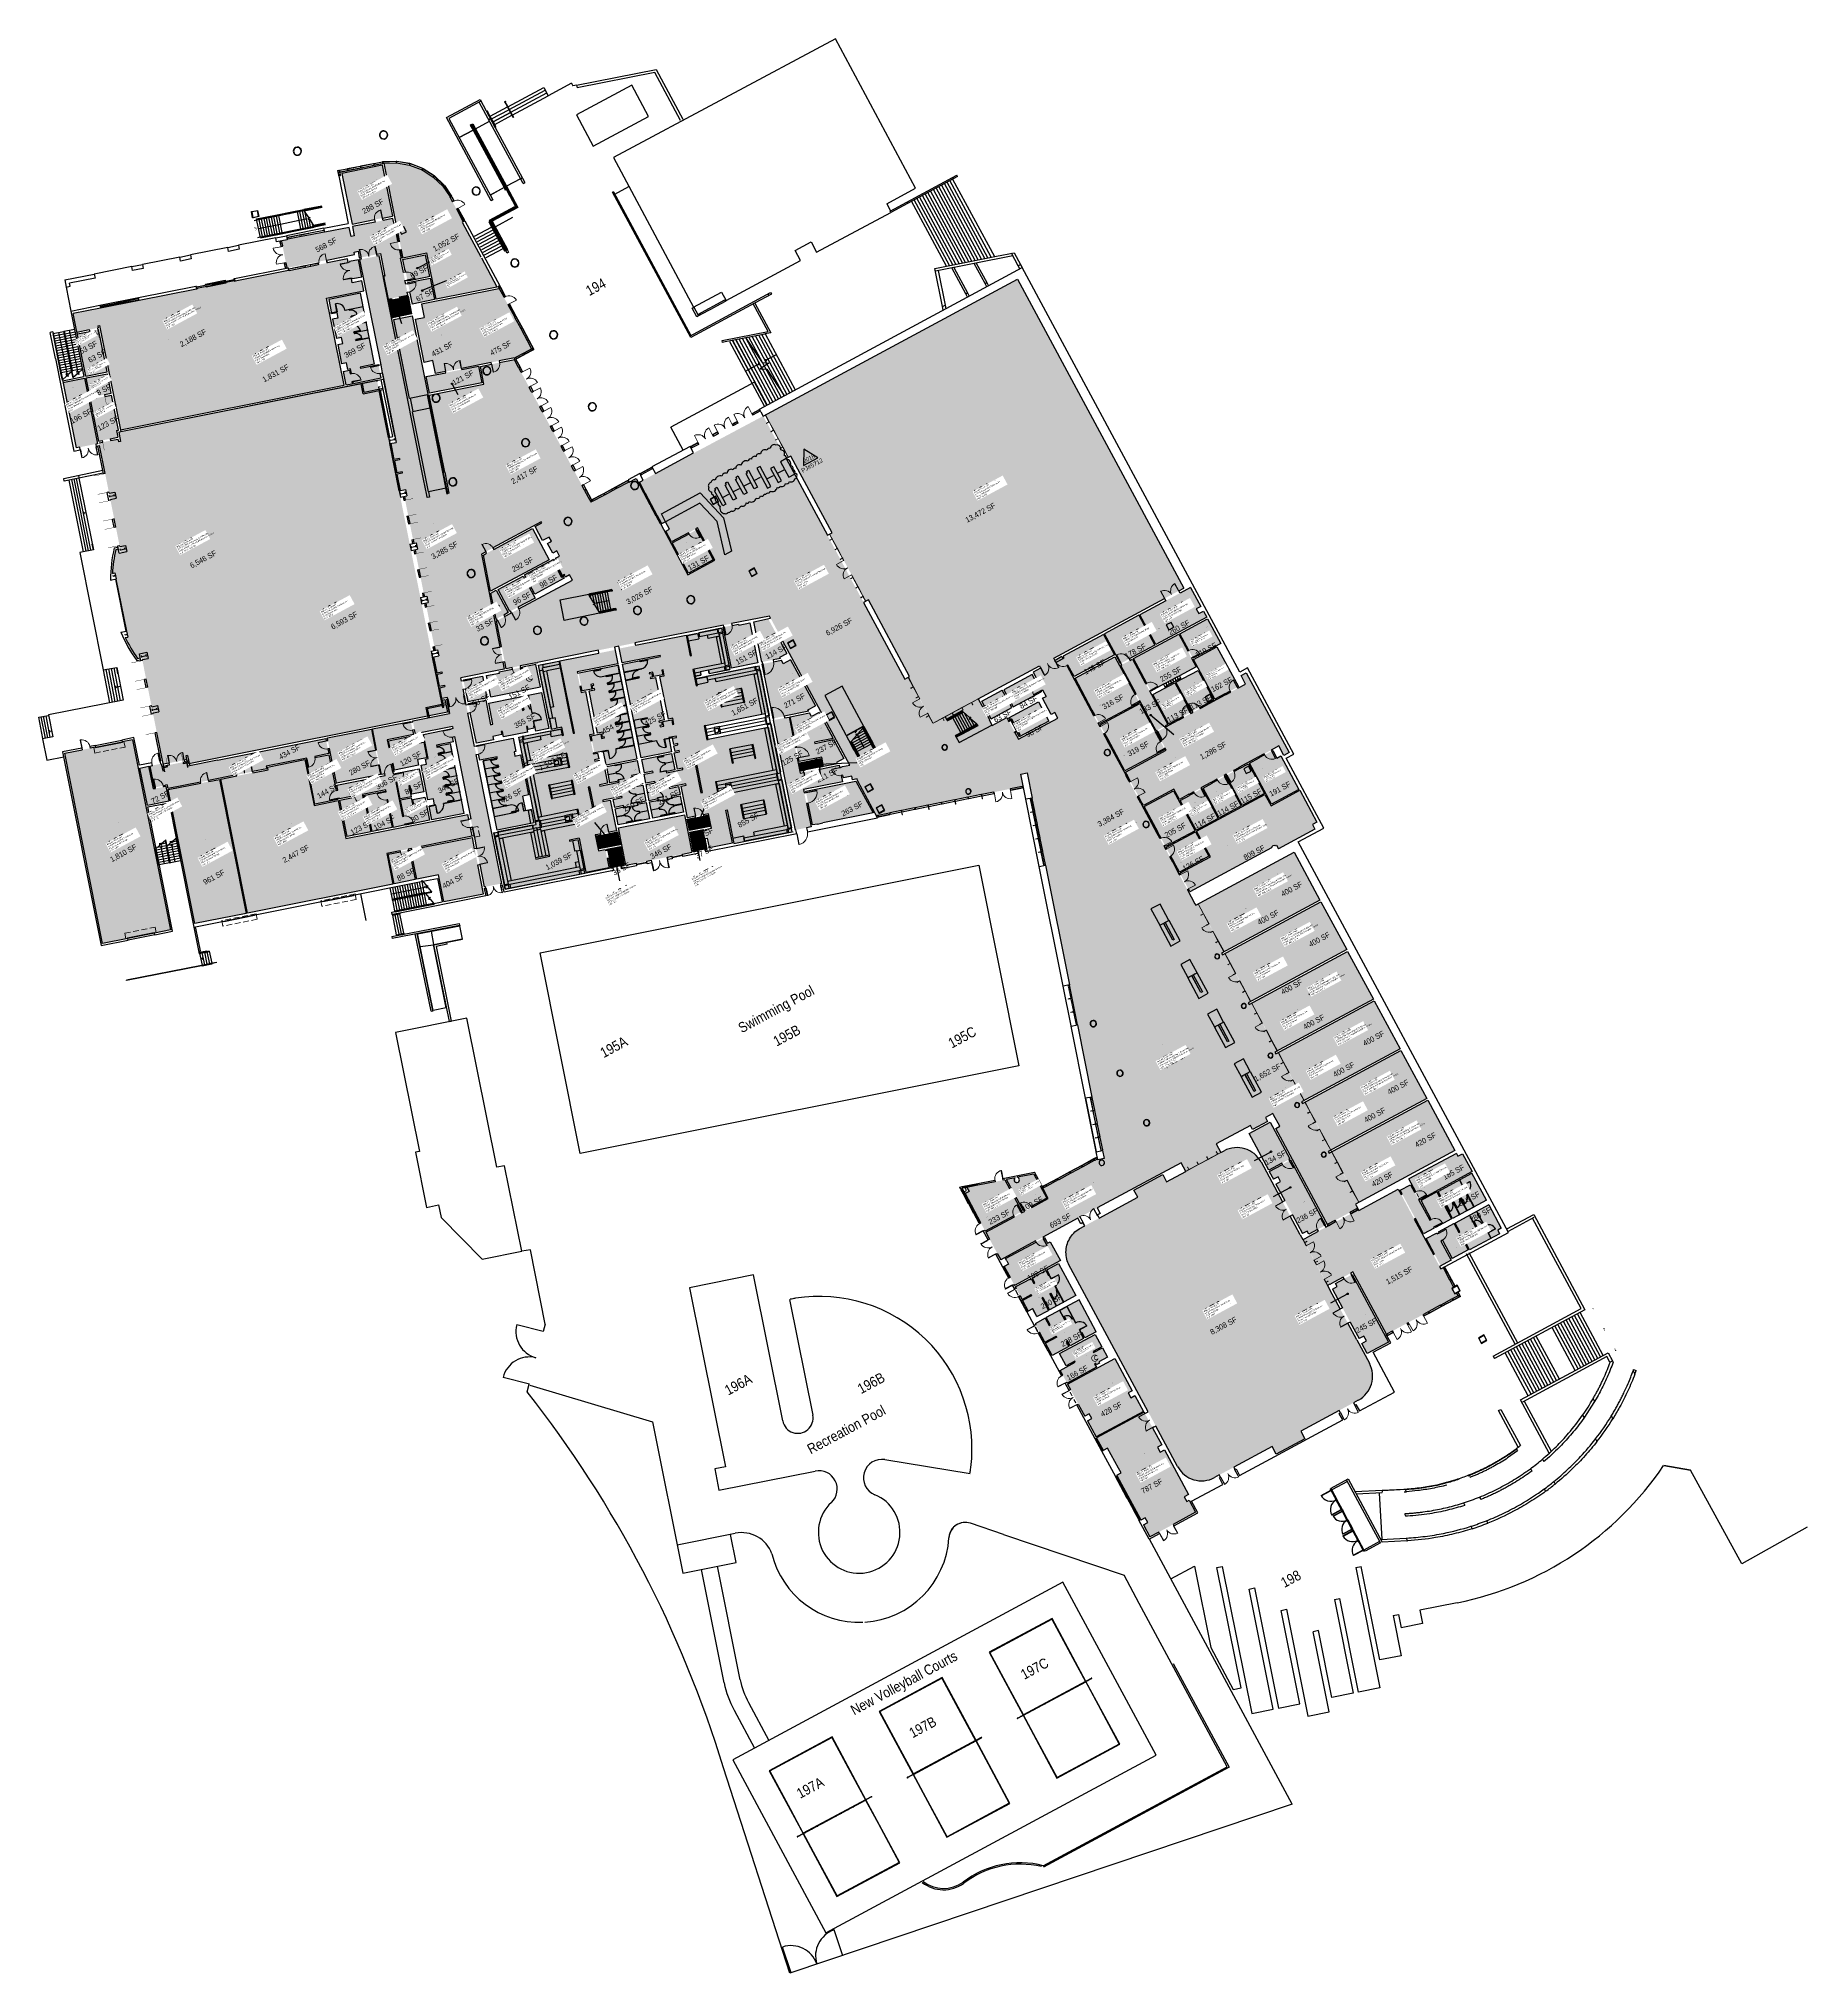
# Model space of a CAD drawing. Header units: inches. Extents: x 69213682 to 69221478, y 27658977 to 27667505.
import ezdxf
from ezdxf.enums import TextEntityAlignment as Align

# ---------------------------------------------------------------- set-up
doc = ezdxf.new("R2010")
doc.units = ezdxf.units.IN
doc.header["$LTSCALE"] = 100
doc.header["$MEASUREMENT"] = 0
doc.linetypes.add('DASHED2', pattern=[0.375, 0.25, -0.125])
doc.layers.get('0').update_dxf_attribs({"linetype": 'CONTINUOUS'})
for name, color, linetype in [('A-COLS', 5, 'CONTINUOUS'), ('A-DOOR', 2, 'CONTINUOUS'), ('A-FLOR', 3, 'CONTINUOUS'), ('A-GLAZ', 1, 'CONTINUOUS'), ('A-IDEN-ICON', 4, 'CONTINUOUS'), ('A-IDEN-RNUM', 7, 'CONTINUOUS'), ('A-IDEN-SNUM', 4, 'CONTINUOUS'), ('A-IDEN-VNUM', 4, 'CONTINUOUS'), ('A-SITE', 3, 'CONTINUOUS'), ('A-WALL', 5, 'CONTINUOUS'), ('AREA-TEXT', 3, 'CONTINUOUS'), ('Rooms-Category-Color', 7, 'CONTINUOUS'), ('Rooms-College-Color', 7, 'CONTINUOUS'), ('Rooms-Department-Color', 7, 'CONTINUOUS'), ('Rooms-Division-Color', 7, 'CONTINUOUS'), ('Rooms-Information', 7, 'CONTINUOUS')]:
    doc.layers.add(name, color=color, linetype=linetype)
doc.layers.add('A-GENM', color=41, linetype='CONTINUOUS', lineweight=20)
doc.layers.add('A-REV', color=1, linetype='CONTINUOUS', true_color=0xff0000)
doc.styles.add('Arial', font='arial.ttf')
doc.styles.add('CP_AREA', font='arial.ttf', dxfattribs={"height": 15})
doc.styles.add('CP_ROOMSNUMBER', font='arial.ttf', dxfattribs={"height": 1})
doc.styles.add('CP_ROOMVNUMBER', font='arial.ttf', dxfattribs={"width": 0.85, "height": 0.075})
doc.styles.get("Standard").update_dxf_attribs({"font": 'arial.ttf'})
pattern_1 = [(45, (3.055, -2.771), (-8.0122, 8.0122), []), (135, (3.055, -2.771), (-8.0122, -8.0122), [])]
pattern_2 = [(225, (-19.336, -12.094), (8.0122, -8.0122), []), (315, (-19.336, -12.094), (8.0122, 8.0122), [])]
pattern_3 = [(163.29, (69214965.401, 27666512.694), (6.9, 22.986), []), (163.29, (69214962.558, 27666517.978), (-16.086, 29.887), []), (163.29, (69214968.246, 27666507.41), (-16.086, 29.887), [])]
pattern_4 = [(16.71, (-69219331.425, 27662306.816), (-6.901, 22.986), []), (16.71, (-69219328.582, 27662312.1), (16.086, 29.887), []), (16.71, (-69219334.27, 27662301.532), (16.086, 29.887), [])]
pattern_5 = [(163.2896, (69217914.02, 27660074.932), (-12.2179, -40.6976), []), (253.2896, (69217914.02, 27660074.932), (40.6976, -12.2179), [])]

# ---------------------------------------------------------------- blocks, each defined once
blk = doc.blocks.new('Single-Flush - 36_ x 84_ C1 SOLID CORE-1345-BACKGROUND Level 1 Parent View')
at = {"layer": 'A-DOOR', "lineweight": 20}
for p, q in [((16.2, -2.6), (16.2, -38.6)), ((18, -2.6), (16.2, -2.6)), ((18, -38.6), (16.2, -38.6)), ((18, -2.6), (18, -38.6))]:
    blk.add_line(p, q, dxfattribs=at)
at = {"layer": 'A-DOOR', "lineweight": 5}
blk.add_arc((18, -2.6), 36.1, 180, 267.21884, dxfattribs=at)
blk = doc.blocks.new('Single-Flush - 36_ x 84_ 24X12 LOUVER-1339-BACKGROUND Level 1 Parent View')
at = {"layer": 'A-DOOR', "lineweight": 20}
for p, q in [((16.2, -3.9), (16.2, -40)), ((18, -3.9), (16.2, -3.9)), ((18, -40), (16.2, -40)), ((18, -3.9), (18, -40))]:
    blk.add_line(p, q, dxfattribs=at)
at = {"layer": 'A-DOOR', "lineweight": 5}
blk.add_arc((18, -3.9), 36.1, 180, 267.21884, dxfattribs=at)
blk = doc.blocks.new('Single-Flush - 36_ x 84_ 24X12 LOUVER-1338-BACKGROUND Level 1 Parent View')
at = {"layer": 'A-DOOR', "lineweight": 20}
for p, q in [((16.2, 3.9), (16.2, 40)), ((18, 40), (16.2, 40)), ((18, 3.9), (16.2, 3.9)), ((18, 3.9), (18, 40))]:
    blk.add_line(p, q, dxfattribs=at)
at = {"layer": 'A-DOOR', "lineweight": 5}
blk.add_arc((18, 3.9), 36.1, 92.78116, 180, dxfattribs=at)
blk = doc.blocks.new('Single-Flush - 48_ x 84_-1349-BACKGROUND Level 1 Parent View')
at = {"layer": 'A-DOOR', "lineweight": 20}
for p, q in [((22.2, 9), (22.2, 57)), ((24, 57), (22.2, 57)), ((24, 9), (22.2, 9)), ((24, 9), (24, 57))]:
    blk.add_line(p, q, dxfattribs=at)
at = {"layer": 'A-DOOR', "lineweight": 5}
blk.add_arc((24, 9), 48.1, 92.08648, 180, dxfattribs=at)
blk = doc.blocks.new('Single-Flush - 48_ x 84_-1348-BACKGROUND Level 1 Parent View')
at = {"layer": 'A-DOOR', "lineweight": 20}
for p, q in [((22.2, 2.6), (22.2, 50.7)), ((24, 50.7), (22.2, 50.7)), ((24, 2.6), (22.2, 2.6)), ((24, 2.6), (24, 50.7))]:
    blk.add_line(p, q, dxfattribs=at)
at = {"layer": 'A-DOOR', "lineweight": 5}
blk.add_arc((24, 2.6), 48.1, 92.08648, 180, dxfattribs=at)
blk = doc.blocks.new('Curtain Wall-Store Front-Dbl - Store Front Double Door-353-BACKGROUND Level 1 Parent View')
at = {"layer": 'A-DOOR', "lineweight": 20}
for p, q in [((-36, 0.5), (-36, 36.375)), ((36, 0.5), (36, 36.625))]:
    blk.add_line(p, q, dxfattribs=at)
at = {"layer": 'A-DOOR', "lineweight": 5}
for centre, radius, start, end in [((-36, 0.5), 35.875, 360, 90), ((36, 0.5), 36.125, 90, 180)]:
    blk.add_arc(centre, radius, start, end, dxfattribs=at)
blk = doc.blocks.new('Single-Flush LOUVERED DOOR - 36_ x 84_ 24X12 LOUVER 9-9_5_ DOOR-867-BACKGROUND Level 1 Parent View')
at = {"layer": 'A-DOOR', "lineweight": 20}
for p, q in [((16.2, 3.6), (16.2, 39.6)), ((18, 39.6), (16.2, 39.6)), ((18, 3.6), (16.2, 3.6)), ((18, 3.6), (18, 39.6))]:
    blk.add_line(p, q, dxfattribs=at)
at = {"layer": 'A-DOOR', "lineweight": 5}
blk.add_arc((18, 3.6), 36.1, 92.78116, 180, dxfattribs=at)
at = {"layer": 'A-GENM', "lineweight": 5}
for p, q in [((-12, 3.6), (12, 3.6)), ((12, 3.6), (-12, 3.6)), ((12, 1.8), (-12, 1.8)), ((-12, 1.8), (12, 1.8)), ((11, 3.6), (-11, 3.6)), ((11, 3.6), (-11, 3.6)), ((11, 3.6), (-11, 3.6)), ((11, 3.6), (-11, 3.6)), ((11, 3.6), (-11, 3.6)), ((11, 3.6), (-11, 3.6)), ((11, 3.6), (-11, 3.6)), ((-11, 3.6), (11, 3.6)), ((11, 3.6), (-11, 3.6)), ((-11, 1.8), (11, 1.8)), ((-11, 1.8), (11, 1.8)), ((-11, 1.8), (11, 1.8)), ((-11, 1.8), (11, 1.8)), ((-11, 1.8), (11, 1.8)), ((-11, 1.8), (11, 1.8)), ((-11, 1.8), (11, 1.8)), ((11, 1.8), (-11, 1.8)), ((-11, 1.8), (11, 1.8))]:
    blk.add_line(p, q, dxfattribs=at)
blk = doc.blocks.new('Single-Flush - SLO 36_ x 93_ Alum-1334-BACKGROUND Level 1 Parent View')
at = {"layer": 'A-DOOR', "lineweight": 20}
for p, q in [((16.2, -3.6), (16.2, -39.6)), ((18, -3.6), (16.2, -3.6)), ((18, -39.6), (16.2, -39.6)), ((18, -3.6), (18, -39.6))]:
    blk.add_line(p, q, dxfattribs=at)
at = {"layer": 'A-DOOR', "lineweight": 5}
blk.add_arc((18, -3.6), 36.1, 180, 267.21884, dxfattribs=at)
blk = doc.blocks.new('Single-Flush - 36_ x 84_-524-BACKGROUND Level 1 Parent View')
at = {"layer": 'A-DOOR', "lineweight": 20}
for p, q in [((16.2, -3.8), (16.2, -39.8)), ((18, -3.8), (16.2, -3.8)), ((18, -39.8), (16.2, -39.8)), ((18, -3.8), (18, -39.8))]:
    blk.add_line(p, q, dxfattribs=at)
at = {"layer": 'A-DOOR', "lineweight": 5}
blk.add_arc((18, -3.8), 36.1, 180, 267.21884, dxfattribs=at)
blk = doc.blocks.new('Single-Flush - 36_ x 84_-1316-BACKGROUND Level 1 Parent View')
at = {"layer": 'A-DOOR', "lineweight": 20}
for p, q in [((16.2, 3.6), (16.2, 39.6)), ((18, 39.6), (16.2, 39.6)), ((18, 3.6), (16.2, 3.6)), ((18, 3.6), (18, 39.6))]:
    blk.add_line(p, q, dxfattribs=at)
at = {"layer": 'A-DOOR', "lineweight": 5}
blk.add_arc((18, 3.6), 36.1, 92.78116, 180, dxfattribs=at)
blk = doc.blocks.new('Single-Flush - 48_ x 84_-1315-BACKGROUND Level 1 Parent View')
at = {"layer": 'A-DOOR', "lineweight": 20}
for p, q in [((22.2, -4.2), (22.2, -52.3)), ((24, -4.2), (22.2, -4.2)), ((24, -52.3), (22.2, -52.3)), ((24, -4.2), (24, -52.3))]:
    blk.add_line(p, q, dxfattribs=at)
at = {"layer": 'A-DOOR', "lineweight": 5}
blk.add_arc((24, -4.2), 48.1, 180, 267.91352, dxfattribs=at)
blk = doc.blocks.new('Double-Flush - 72_ x 84_ W_LOUVERS 18 X 18-1313-BACKGROUND Level 1 Parent View')
at = {"layer": 'A-DOOR', "lineweight": 20}
for p, q in [((-36, 39.5625), (-34.25, 39.5625)), ((-36, 3.5625), (-36, 39.5625)), ((-36, 3.5625), (-34.25, 3.5625)), ((-34.25, 3.5625), (-34.25, 39.5625)), ((34.25, 3.5625), (34.25, 39.5199)), ((36, 3.5625), (34.25, 3.5625)), ((36, 3.5625), (36, 39.5625))]:
    blk.add_line(p, q, dxfattribs=at)
at = {"layer": 'A-DOOR', "lineweight": 5}
for centre, start, end in [((-36, 3.5625), 0, 90), ((36, 3.5625), 90, 180)]:
    blk.add_arc(centre, 36, start, end, dxfattribs=at)
at = {"layer": 'A-GENM', "lineweight": 5}
for p, q in [((-9, 3.5625), (-27, 3.5625)), ((-27, 3.5625), (-9, 3.5625)), ((-26, 3.5625), (-10, 3.5625)), ((-26, 3.5625), (-10, 3.5625)), ((-26, 3.5625), (-10, 3.5625)), ((-26, 3.5625), (-10, 3.5625)), ((-26, 3.5625), (-10, 3.5625)), ((-26, 3.5625), (-10, 3.5625)), ((-26, 3.5625), (-10, 3.5625)), ((-10, 3.5625), (-26, 3.5625)), ((-26, 3.5625), (-10, 3.5625)), ((9, 3.5625), (27, 3.5625)), ((27, 3.5625), (9, 3.5625)), ((26, 3.5625), (10, 3.5625)), ((26, 3.5625), (10, 3.5625)), ((26, 3.5625), (10, 3.5625)), ((26, 3.5625), (10, 3.5625)), ((26, 3.5625), (10, 3.5625)), ((26, 3.5625), (10, 3.5625)), ((26, 3.5625), (10, 3.5625)), ((10, 3.5625), (26, 3.5625)), ((26, 3.5625), (10, 3.5625))]:
    blk.add_line(p, q, dxfattribs=at)
blk = doc.blocks.new('Single-Glass 1 - 34_ x 84_-1312-BACKGROUND Level 1 Parent View')
at = {"layer": 'A-DOOR', "lineweight": 20}
for p, q in [((16.25, -2.625), (16.25, -6.625)), ((18, -2.625), (16.25, -2.625)), ((16.25, -6.625), (18, -6.625)), ((16.25, -34.625), (16.25, -38.625)), ((16.25, -34.625), (18, -34.625)), ((18, -38.625), (16.25, -38.625)), ((18, -2.625), (18, -6.625)), ((18, -34.625), (18, -38.625))]:
    blk.add_line(p, q, dxfattribs=at)
at = {"layer": 'A-DOOR', "lineweight": 5}
for p, q in [((16.25, -6.625), (16.25, -34.625)), ((18, -6.625), (18, -34.625))]:
    blk.add_line(p, q, dxfattribs=at)
at = {"layer": 'A-DOOR'}
blk.add_line((17.125, -34.625), (17.125, -6.625), dxfattribs=at)
at = {"layer": 'A-DOOR', "lineweight": 5}
blk.add_arc((18, -2.625), 36, 180, 270, dxfattribs=at)
blk = doc.blocks.new('Double-Flush6 - Z-G1-12-1266-BACKGROUND Level 1 Parent View')
at = {"layer": 'A-DOOR', "lineweight": 20}
for p, q in [((-36, 42), (-34, 42)), ((-36, 6), (-36, 42)), ((-36, 6), (-34, 6)), ((-34, 6), (-34, 42)), ((34, 6), (34, 41.9)), ((36, 6), (34, 6)), ((36, 6), (36, 42))]:
    blk.add_line(p, q, dxfattribs=at)
at = {"layer": 'A-DOOR', "lineweight": 5}
for centre, start, end in [((-36, 6), 0, 90), ((36, 6), 90, 180)]:
    blk.add_arc(centre, 36, start, end, dxfattribs=at)
blk = doc.blocks.new('Single-Flush6 - 3X7_2_-1265-BACKGROUND Level 1 Parent View')
at = {"layer": 'A-DOOR', "lineweight": 20}
for p, q in [((16, 6), (16, 42)), ((18, 42), (16, 42)), ((18, 6), (16, 6)), ((18, 6), (18, 42))]:
    blk.add_line(p, q, dxfattribs=at)
at = {"layer": 'A-DOOR', "lineweight": 5}
blk.add_arc((18, 6), 36.1, 93.17885, 180, dxfattribs=at)
blk = doc.blocks.new('Z_Overhead-Rolling_1 - 11_5X8-1264-BACKGROUND Level 1 Parent View')
at = {"layer": 'A-DOOR', "linetype": 'DASHED2', "lineweight": 5}
for p, q in [((-77, 28), (77, 28)), ((-77, 3), (-77, 28)), ((-77, 3), (77, 3)), ((77, 3), (77, 28))]:
    blk.add_line(p, q, dxfattribs=at)
at = {"layer": 'A-DOOR', "lineweight": 20}
for p, q in [((69, 10), (-69, 10)), ((-69, 10), (-69, 7)), ((-69, 7), (69, 7)), ((69, 7), (69, 10))]:
    blk.add_line(p, q, dxfattribs=at)
blk = doc.blocks.new('Double-Glass 1 - SLO Exterior 72_ x 86_-1254-BACKGROUND Level 1 Parent View')
at = {"layer": 'A-DOOR', "lineweight": 20}
for p, q in [((-36, 38.1), (-36, 42.1)), ((-36, 42.1), (-34, 42.1)), ((-36, 38.1), (-34, 38.1)), ((-36, 9.9), (-34, 9.9)), ((-36, 5.9), (-36, 9.9)), ((-36, 5.9), (-34, 5.9)), ((-34, 38.1), (-34, 42.1)), ((-34, 5.9), (-34, 9.9)), ((34, 38.1), (34, 42.1)), ((36, 42.1), (34, 42.1)), ((34, 38.1), (36, 38.1)), ((36, 9.9), (34, 9.9)), ((34, 5.9), (34, 9.9)), ((36, 5.9), (34, 5.9)), ((36, 38.1), (36, 42.1)), ((36, 5.9), (36, 9.9))]:
    blk.add_line(p, q, dxfattribs=at)
at = {"layer": 'A-DOOR', "lineweight": 5}
for p, q in [((-36, 9.9), (-36, 38.1)), ((-34, 9.9), (-34, 38.1)), ((34, 9.9), (34, 38.1)), ((36, 9.9), (36, 38.1))]:
    blk.add_line(p, q, dxfattribs=at)
at = {"layer": 'A-DOOR'}
for p, q in [((-35, 38.1), (-35, 9.9)), ((35, 9.9), (35, 38.1))]:
    blk.add_line(p, q, dxfattribs=at)
at = {"layer": 'A-DOOR', "lineweight": 5}
for centre, start, end in [((-36, 5.9), 354.06751, 90.03324), ((36, 5.9), 89.99409, 185.93771)]:
    blk.add_arc(centre, 36.2, start, end, dxfattribs=at)
blk = doc.blocks.new('System Panel - Glazed-1244-BACKGROUND Level 1 Parent View')
at = {"layer": 'A-GLAZ', "lineweight": 15}
for p, q in [((34.125, 1.75), (-34.125, 1.75)), ((-34.125, 1.75), (-34.125, 0.75)), ((-34.125, 0.75), (34.125, 0.75)), ((34.125, 0.75), (34.125, 1.75))]:
    blk.add_line(p, q, dxfattribs=at)
blk = doc.blocks.new('System Panel - Glazed-1243-BACKGROUND Level 1 Parent View')
at = {"layer": 'A-GLAZ', "lineweight": 15}
for p, q in [((13.75, 1.75), (-13.75, 1.75)), ((-13.75, 1.75), (-13.75, 0.75)), ((-13.75, 0.75), (13.75, 0.75)), ((13.75, 0.75), (13.75, 1.75))]:
    blk.add_line(p, q, dxfattribs=at)
blk = doc.blocks.new('System Panel - Glazed-1242-BACKGROUND Level 1 Parent View')
at = {"layer": 'A-GLAZ', "lineweight": 15}
for p, q in [((34.125, 1.75), (-34.125, 1.75)), ((-34.125, 1.75), (-34.125, 0.75)), ((-34.125, 0.75), (34.125, 0.75)), ((34.125, 0.75), (34.125, 1.75))]:
    blk.add_line(p, q, dxfattribs=at)
blk = doc.blocks.new('System Panel - Glazed-1237-BACKGROUND Level 1 Parent View')
at = {"layer": 'A-GLAZ', "lineweight": 15}
for p, q in [((34.125, 1.75), (-34.125, 1.75)), ((-34.125, 1.75), (-34.125, 0.75)), ((-34.125, 0.75), (34.125, 0.75)), ((34.125, 0.75), (34.125, 1.75))]:
    blk.add_line(p, q, dxfattribs=at)
blk = doc.blocks.new('System Panel - Glazed-1236-BACKGROUND Level 1 Parent View')
at = {"layer": 'A-GLAZ', "lineweight": 15}
for p, q in [((13.75, 1.75), (-13.75, 1.75)), ((-13.75, 1.75), (-13.75, 0.75)), ((-13.75, 0.75), (13.75, 0.75)), ((13.75, 0.75), (13.75, 1.75))]:
    blk.add_line(p, q, dxfattribs=at)
blk = doc.blocks.new('System Panel - Glazed-1235-BACKGROUND Level 1 Parent View')
at = {"layer": 'A-GLAZ', "lineweight": 15}
for p, q in [((34.125, 1.75), (-34.125, 1.75)), ((-34.125, 1.75), (-34.125, 0.75)), ((-34.125, 0.75), (34.125, 0.75)), ((34.125, 0.75), (34.125, 1.75))]:
    blk.add_line(p, q, dxfattribs=at)
blk = doc.blocks.new('Single-Flush - 36_ x 84_ C1 SOLID CORE-190-BACKGROUND Level 1 Parent View')
at = {"layer": 'A-DOOR', "lineweight": 20}
for p, q in [((16.2, -2.6), (16.2, -38.6)), ((18, -2.6), (16.2, -2.6)), ((18, -38.6), (16.2, -38.6)), ((18, -2.6), (18, -38.6))]:
    blk.add_line(p, q, dxfattribs=at)
at = {"layer": 'A-DOOR', "lineweight": 5}
blk.add_arc((18, -2.6), 36.1, 180, 267.21884, dxfattribs=at)
blk = doc.blocks.new('Single-Flush - 36_ x 84_ C1 SOLID CORE-191-BACKGROUND Level 1 Parent View')
at = {"layer": 'A-DOOR', "lineweight": 20}
for p, q in [((16.2, 2.6), (16.2, 38.6)), ((18, 38.6), (16.2, 38.6)), ((18, 2.6), (16.2, 2.6)), ((18, 2.6), (18, 38.6))]:
    blk.add_line(p, q, dxfattribs=at)
at = {"layer": 'A-DOOR', "lineweight": 5}
blk.add_arc((18, 2.6), 36.1, 92.78116, 180, dxfattribs=at)
blk = doc.blocks.new('Single-Flush - 48_ x 84_-1230-BACKGROUND Level 1 Parent View')
at = {"layer": 'A-DOOR', "lineweight": 20}
for p, q in [((22.2, 3.8), (22.2, 51.8)), ((24, 51.8), (22.2, 51.8)), ((24, 3.8), (22.2, 3.8)), ((24, 3.8), (24, 51.8))]:
    blk.add_line(p, q, dxfattribs=at)
at = {"layer": 'A-DOOR', "lineweight": 5}
blk.add_arc((24, 3.8), 48.1, 92.08648, 180, dxfattribs=at)
blk = doc.blocks.new('Single-Flush - 48_ x 84_-1229-BACKGROUND Level 1 Parent View')
at = {"layer": 'A-DOOR', "lineweight": 20}
for p, q in [((22.2, -3.8), (22.2, -51.8)), ((24, -3.8), (22.2, -3.8)), ((24, -51.8), (22.2, -51.8)), ((24, -3.8), (24, -51.8))]:
    blk.add_line(p, q, dxfattribs=at)
at = {"layer": 'A-DOOR', "lineweight": 5}
blk.add_arc((24, -3.8), 48.1, 180, 267.91352, dxfattribs=at)
blk = doc.blocks.new('Double-Flush - 72_ x 84_-1228-BACKGROUND Level 1 Parent View')
at = {"layer": 'A-DOOR', "lineweight": 20}
for p, q in [((-36, 39.8), (-34.3, 39.8)), ((-36, 3.8), (-36, 39.8)), ((-36, 3.8), (-34.3, 3.8)), ((-34.3, 3.8), (-34.3, 39.8)), ((34.2, 3.8), (34.2, 39.8)), ((36, 3.8), (34.2, 3.8)), ((36, 3.8), (36, 39.8))]:
    blk.add_line(p, q, dxfattribs=at)
at = {"layer": 'A-DOOR', "lineweight": 5}
for centre, start, end in [((-36, 3.8), 0, 90), ((36, 3.8), 90, 180)]:
    blk.add_arc(centre, 36, start, end, dxfattribs=at)
blk = doc.blocks.new('Single-Flush - 36_ x 84_-630-BACKGROUND Level 1 Parent View')
at = {"layer": 'A-DOOR', "lineweight": 20}
for p, q in [((16.2, -3.9), (16.2, -40)), ((18, -3.9), (16.2, -3.9)), ((18, -40), (16.2, -40)), ((18, -3.9), (18, -40))]:
    blk.add_line(p, q, dxfattribs=at)
at = {"layer": 'A-DOOR', "lineweight": 5}
blk.add_arc((18, -3.9), 36.1, 180, 267.21884, dxfattribs=at)
blk = doc.blocks.new('Single-Flush - 36_ x 84_-967-BACKGROUND Level 1 Parent View')
at = {"layer": 'A-DOOR', "lineweight": 20}
for p, q in [((16.2, 3.9), (16.2, 40)), ((18, 40), (16.2, 40)), ((18, 3.9), (16.2, 3.9)), ((18, 3.9), (18, 40))]:
    blk.add_line(p, q, dxfattribs=at)
at = {"layer": 'A-DOOR', "lineweight": 5}
blk.add_arc((18, 3.9), 36.1, 92.78116, 180, dxfattribs=at)
blk = doc.blocks.new('Single-Flush - 36_ x 84_ DEMO-1221-BACKGROUND Level 1 Parent View')
at = {"layer": 'A-DOOR', "lineweight": 20}
for p, q in [((16.2, 3.8), (16.2, 39.8)), ((18, 39.8), (16.2, 39.8)), ((18, 3.8), (16.2, 3.8)), ((18, 3.8), (18, 39.8))]:
    blk.add_line(p, q, dxfattribs=at)
at = {"layer": 'A-DOOR', "lineweight": 5}
blk.add_arc((18, 3.8), 36.1, 92.78116, 180, dxfattribs=at)
blk = doc.blocks.new('Single-Flush - 36_ x 84_-1220-BACKGROUND Level 1 Parent View')
at = {"layer": 'A-DOOR', "lineweight": 20}
for p, q in [((16.2, 5.5), (16.2, 41.5)), ((18, 41.5), (16.2, 41.5)), ((18, 5.5), (16.2, 5.5)), ((18, 5.5), (18, 41.5))]:
    blk.add_line(p, q, dxfattribs=at)
at = {"layer": 'A-DOOR', "lineweight": 5}
blk.add_arc((18, 5.5), 36.1, 92.78116, 180, dxfattribs=at)
blk = doc.blocks.new('Single-Flush - 36_ x 84_-1207-BACKGROUND Level 1 Parent View')
at = {"layer": 'A-DOOR', "lineweight": 20}
for p, q in [((16.2, 2.5), (16.2, 38.5)), ((18, 38.5), (16.2, 38.5)), ((18, 2.5), (16.2, 2.5)), ((18, 2.5), (18, 38.5))]:
    blk.add_line(p, q, dxfattribs=at)
at = {"layer": 'A-DOOR', "lineweight": 5}
blk.add_arc((18, 2.5), 36.1, 92.78116, 180, dxfattribs=at)
blk = doc.blocks.new('Single-Flush - 36_ x 84_-1211-BACKGROUND Level 1 Parent View')
at = {"layer": 'A-DOOR', "lineweight": 20}
for p, q in [((16.2, -2.5), (16.2, -38.5)), ((18, -2.5), (16.2, -2.5)), ((18, -38.5), (16.2, -38.5)), ((18, -2.5), (18, -38.5))]:
    blk.add_line(p, q, dxfattribs=at)
at = {"layer": 'A-DOOR', "lineweight": 5}
blk.add_arc((18, -2.5), 36.1, 180, 267.21884, dxfattribs=at)
blk = doc.blocks.new('Single-Flush - 36_ x 84_-1168-BACKGROUND Level 1 Parent View')
at = {"layer": 'A-DOOR', "lineweight": 20}
for p, q in [((16.2, 3.8), (16.2, 39.8)), ((18, 39.8), (16.2, 39.8)), ((18, 3.8), (16.2, 3.8)), ((18, 3.8), (18, 39.8))]:
    blk.add_line(p, q, dxfattribs=at)
at = {"layer": 'A-DOOR', "lineweight": 5}
blk.add_arc((18, 3.8), 36.1, 92.78116, 180, dxfattribs=at)
blk = doc.blocks.new('Double-Flush6 - 72_ x 84_-1212-BACKGROUND Level 1 Parent View')
at = {"layer": 'A-DOOR', "lineweight": 20}
for p, q in [((-36, 38.5), (-34.3, 38.5)), ((-36, 2.5), (-36, 38.5)), ((-36, 2.5), (-34.3, 2.5)), ((-34.3, 2.5), (-34.3, 38.5)), ((34.2, 2.5), (34.2, 38.5)), ((36, 2.5), (34.2, 2.5)), ((36, 2.5), (36, 38.5))]:
    blk.add_line(p, q, dxfattribs=at)
at = {"layer": 'A-DOOR', "lineweight": 5}
for centre, start, end in [((-36, 2.5), 0, 90), ((36, 2.5), 90, 180)]:
    blk.add_arc(centre, 36, start, end, dxfattribs=at)
blk = doc.blocks.new('Double-Flush6 - 68_ x 80_-1210-BACKGROUND Level 1 Parent View')
at = {"layer": 'A-DOOR', "lineweight": 20}
for p, q in [((-34, 36.5), (-32, 36.5)), ((-34, 2.5), (-34, 36.5)), ((-34, 2.5), (-32, 2.5)), ((-32, 2.5), (-32, 36.5)), ((32, 2.5), (32, 36.4)), ((34, 2.5), (32, 2.5)), ((34, 2.5), (34, 36.5))]:
    blk.add_line(p, q, dxfattribs=at)
at = {"layer": 'A-DOOR', "lineweight": 5}
for centre, start, end in [((-34, 2.5), 0, 90), ((34, 2.5), 90, 180)]:
    blk.add_arc(centre, 34, start, end, dxfattribs=at)
blk = doc.blocks.new('Double-Glass 1 - SLO Exterior 68_ x 80_-1209-BACKGROUND Level 1 Parent View')
at = {"layer": 'A-DOOR', "lineweight": 20}
for p, q in [((-34, 33.1), (-34, 37.1)), ((-34, 37.1), (-32, 37.1)), ((-34, 33.1), (-32, 33.1)), ((-34, 7.1), (-32, 7.1)), ((-34, 3.1), (-34, 7.1)), ((-34, 3.1), (-32, 3.1)), ((-32, 33.1), (-32, 37.1)), ((-32, 3.1), (-32, 7.1)), ((32, 33.1), (32, 37.1)), ((34, 37.1), (32, 37.1)), ((32, 33.1), (34, 33.1)), ((34, 7.1), (32, 7.1)), ((32, 3.1), (32, 7.1)), ((34, 3.1), (32, 3.1)), ((34, 33.1), (34, 37.1)), ((34, 3.1), (34, 7.1))]:
    blk.add_line(p, q, dxfattribs=at)
at = {"layer": 'A-DOOR', "lineweight": 5}
for p, q in [((-34, 7.1), (-34, 33.1)), ((-32, 7.1), (-32, 33.1)), ((32, 7.1), (32, 33.1)), ((34, 7.1), (34, 33.1))]:
    blk.add_line(p, q, dxfattribs=at)
at = {"layer": 'A-DOOR'}
for p, q in [((-33, 33.1), (-33, 7.1)), ((33, 7.1), (33, 33.1))]:
    blk.add_line(p, q, dxfattribs=at)
at = {"layer": 'A-DOOR', "lineweight": 5}
for centre, start, end in [((-34, 3.1), 358.43626, 90.03537), ((34, 3.1), 89.99371, 181.56888)]:
    blk.add_arc(centre, 34, start, end, dxfattribs=at)
blk = doc.blocks.new('Single-Flush - 36_ x 84_-1208-BACKGROUND Level 1 Parent View')
at = {"layer": 'A-DOOR', "lineweight": 20}
for p, q in [((16.2, 4.7), (16.2, 40.8)), ((18, 40.8), (16.2, 40.8)), ((18, 4.7), (16.2, 4.7)), ((18, 4.7), (18, 40.8))]:
    blk.add_line(p, q, dxfattribs=at)
at = {"layer": 'A-DOOR', "lineweight": 5}
blk.add_arc((18, 4.7), 36.1, 92.78116, 180, dxfattribs=at)
blk = doc.blocks.new('Double-Flush6 - 72_ x 84_-1169-BACKGROUND Level 1 Parent View')
at = {"layer": 'A-DOOR', "lineweight": 20}
for p, q in [((-36, 39.8), (-34.3, 39.8)), ((-36, 3.8), (-36, 39.8)), ((-36, 3.8), (-34.3, 3.8)), ((-34.3, 3.8), (-34.3, 39.8)), ((34.2, 3.8), (34.2, 39.8)), ((36, 3.8), (34.2, 3.8)), ((36, 3.8), (36, 39.8))]:
    blk.add_line(p, q, dxfattribs=at)
at = {"layer": 'A-DOOR', "lineweight": 5}
for centre, start, end in [((-36, 3.8), 0, 90), ((36, 3.8), 90, 180)]:
    blk.add_arc(centre, 36, start, end, dxfattribs=at)
blk = doc.blocks.new('Double-Flush - 72_ x 84_-1135-BACKGROUND Level 1 Parent View')
at = {"layer": 'A-DOOR', "lineweight": 20}
for p, q in [((-36, 41.8), (-34.3, 41.8)), ((-36, 5.8), (-36, 41.8)), ((-36, 5.8), (-34.3, 5.8)), ((-34.3, 5.8), (-34.3, 41.8)), ((34.2, 5.8), (34.2, 41.8)), ((36, 5.8), (34.2, 5.8)), ((36, 5.8), (36, 41.8))]:
    blk.add_line(p, q, dxfattribs=at)
at = {"layer": 'A-DOOR', "lineweight": 5}
for centre, start, end in [((-36, 5.8), 0, 90), ((36, 5.8), 90, 180)]:
    blk.add_arc(centre, 36, start, end, dxfattribs=at)
blk = doc.blocks.new('Single-Flush W_LOUVERS - 36_ x 84_ W_LOUVERS-1134-BACKGROUND Level 1 Parent View')
at = {"layer": 'A-DOOR', "lineweight": 20}
for p, q in [((16.2, 2.6), (16.2, 38.6)), ((18, 38.6), (16.2, 38.6)), ((18, 2.6), (16.2, 2.6)), ((18, 2.6), (18, 38.6))]:
    blk.add_line(p, q, dxfattribs=at)
at = {"layer": 'A-DOOR', "lineweight": 5}
blk.add_arc((18, 2.6), 36.1, 92.78116, 180, dxfattribs=at)
at = {"layer": 'A-GENM', "lineweight": 5}
for p, q in [((-9, 2.6), (9, 2.6)), ((9, 2.6), (-9, 2.6)), ((8, 2.6), (-8, 2.6)), ((8, 2.6), (-8, 2.6)), ((8, 2.6), (-8, 2.6)), ((8, 2.6), (-8, 2.6)), ((8, 2.6), (-8, 2.6)), ((8, 2.6), (-8, 2.6)), ((8, 2.6), (-8, 2.6)), ((-8, 2.6), (8, 2.6)), ((8, 2.6), (-8, 2.6))]:
    blk.add_line(p, q, dxfattribs=at)
blk = doc.blocks.new('ELEVATOR DOOR OPENING - ELEVATOR DOOR OPENING-1132-BACKGROUND Level 1 Parent View')
at = {"layer": 'A-DOOR', "lineweight": 5}
h = blk.add_hatch(dxfattribs=at)
h.set_pattern_fill('FP1_27', color=256, style=0, pattern_type=2)
h.set_pattern_definition(pattern_1)
h.paths.add_polyline_path([(-35.2, -3.1), (-35.2, -5.1), (-33, -5.1), (-33, 8.6), (-34, 8.6), (-34, 12.1), (-35, 12.1), (-35, 11.6), (-34.8, 11.6), (-34.8, 11.9), (-34.2, 11.9), (-34.2, 8.4), (-33.3, 8.4), (-33.3, -4.9), (-34.8, -4.9), (-34.8, -3.1)], flags=0)
h = blk.add_hatch(dxfattribs=at)
h.set_pattern_fill('FP1_27', color=256, style=0, pattern_type=2)
h.set_pattern_definition(pattern_1)
h.paths.add_polyline_path([(23, -5.2), (23, -3.1), (22.7, -3.1), (22.7, -4.9), (21.2, -4.9), (21.2, 6.9), (22.7, 6.9), (22.7, 6.6), (23, 6.6), (23, 7.1), (21, 7.1), (21, -5.2)], flags=0)
at = {"layer": 'A-DOOR'}
for p, q in [((-38.4, 5.6), (-38.4, 11.9)), ((-35, 11.9), (-38.4, 11.9)), ((-33.3, 5.6), (-38.4, 5.6)), ((-34, 12.1), (-35, 12.1)), ((-35, 12.1), (-35, 11.6)), ((-34, 12.1), (-35, 12.1)), ((-35, 12.1), (-35, 11.6)), ((-35, 11.6), (-34.8, 11.6)), ((-35, 11.6), (-34.8, 11.6)), ((-34.8, 11.6), (-34.8, 11.9)), ((-34.8, 11.9), (-34.2, 11.9)), ((-34.8, 11.6), (-34.8, 11.9)), ((-34.8, 11.9), (-34.2, 11.9)), ((-34.2, 11.9), (-34.2, 8.4)), ((-34.2, 11.9), (-34.2, 8.4)), ((-34.2, 8.4), (-33.3, 8.4)), ((-34.2, 8.4), (-33.3, 8.4)), ((-34, 8.6), (-34, 12.1)), ((-34, 8.6), (-34, 12.1)), ((43, 11.9), (-34, 11.9)), ((-33, 8.6), (-34, 8.6)), ((-33, 8.6), (-34, 8.6)), ((-33.3, 8.4), (-33.3, -4.9)), ((-33.3, 8.4), (-33.3, -4.9)), ((-33, -5.1), (-33, 8.6)), ((-33, -5.1), (-33, 8.6)), ((21, 5.6), (-33, 5.6)), ((23, 7.1), (21, 7.1)), ((21, 7.1), (21, -5.2)), ((23, 7.1), (21, 7.1)), ((21, 7.1), (21, -5.2)), ((21.2, -4.9), (21.2, 6.9)), ((21.2, 6.9), (22.7, 6.9)), ((21.2, -4.9), (21.2, 6.9)), ((21.2, 6.9), (22.7, 6.9)), ((43, 5.6), (21.2, 5.6)), ((22.7, 6.9), (22.7, 6.6)), ((22.7, 6.9), (22.7, 6.6)), ((22.7, 6.6), (23, 6.6)), ((22.7, 6.6), (23, 6.6)), ((23, 6.6), (23, 7.1)), ((23, 6.6), (23, 7.1)), ((43, 11.9), (43, 5.6)), ((-35.2, -3.1), (-35.2, -5.1)), ((-34.8, -3.1), (-35.2, -3.1)), ((-35.2, -3.1), (-35.2, -5.1)), ((-34.8, -3.1), (-35.2, -3.1)), ((-35.2, -5.1), (-33, -5.1)), ((-35.2, -5.1), (-33, -5.1)), ((-34.8, -4.9), (-34.8, -3.1)), ((-34.8, -4.9), (-34.8, -3.1)), ((-33.3, -4.9), (-34.8, -4.9)), ((-33.3, -4.9), (-34.8, -4.9)), ((21, -5.2), (23, -5.2)), ((21, -5.2), (23, -5.2)), ((22.7, -4.9), (21.2, -4.9)), ((22.7, -4.9), (21.2, -4.9)), ((23, -3.1), (22.7, -3.1)), ((22.7, -3.1), (22.7, -4.9)), ((23, -3.1), (22.7, -3.1)), ((22.7, -3.1), (22.7, -4.9)), ((23, -5.2), (23, -3.1)), ((23, -5.2), (23, -3.1))]:
    blk.add_line(p, q, dxfattribs=at)
at = {"layer": 'A-DOOR', "lineweight": 20}
for p, q in [((-5.5, 10.1), (-33.7, 10.1)), ((-33.7, 10.1), (-33.7, 8.9)), ((-33.7, 8.9), (-5.5, 8.9)), ((21, 8.6), (-6.7, 8.6)), ((-6.7, 8.6), (-6.7, 7.4)), ((-6.7, 7.4), (21, 7.4)), ((-5.5, 8.9), (-5.5, 10.1)), ((21, 7.4), (21, 8.6))]:
    blk.add_line(p, q, dxfattribs=at)
blk = doc.blocks.new('Single-Glass 1 - 34_ x 84_-1125-BACKGROUND Level 1 Parent View')
at = {"layer": 'A-DOOR', "lineweight": 20}
for p, q in [((16.25, 34.625), (16.25, 38.625)), ((18, 38.625), (16.25, 38.625)), ((16.25, 34.625), (18, 34.625)), ((16.25, 6.625), (18, 6.625)), ((16.25, 2.625), (16.25, 6.625)), ((18, 2.625), (16.25, 2.625)), ((18, 34.625), (18, 38.625)), ((18, 2.625), (18, 6.625))]:
    blk.add_line(p, q, dxfattribs=at)
at = {"layer": 'A-DOOR', "lineweight": 5}
for p, q in [((16.25, 6.625), (16.25, 34.625)), ((18, 6.625), (18, 34.625))]:
    blk.add_line(p, q, dxfattribs=at)
at = {"layer": 'A-DOOR'}
blk.add_line((17.125, 34.625), (17.125, 6.625), dxfattribs=at)
at = {"layer": 'A-DOOR', "lineweight": 5}
blk.add_arc((18, 2.625), 36, 90, 180, dxfattribs=at)
blk = doc.blocks.new('Racquetball Mullion38 - Racquetball Mullion-1101-BACKGROUND Level 1 Parent View')
at = {"layer": 'A-GLAZ', "lineweight": 15}
for p, q in [((-4364.5, -1498.3), (-4365.5, -1498.3)), ((-4365.5, -1498.3), (-4365.5, -1500.3)), ((-4364.5, -1500.3), (-4365.5, -1500.3)), ((-4365.5, -1500.3), (-4365.5, -1510.3)), ((-4365.5, -1510.3), (-4364.5, -1510.3)), ((-4364.5, -1498.3), (-4364.5, -1500.3)), ((-4364.5, -1510.3), (-4364.5, -1500.3))]:
    blk.add_line(p, q, dxfattribs=at)
blk = doc.blocks.new('System Panel - Glazed-1100-BACKGROUND Level 1 Parent View')
at = {"layer": 'A-GLAZ', "lineweight": 15}
for p, q in [((28.046875, 1.75), (-28.046875, 1.75)), ((-28.046875, 1.75), (-28.046875, 0.75)), ((-28.046875, 0.75), (28.046875, 0.75)), ((28.046875, 0.75), (28.046875, 1.75))]:
    blk.add_line(p, q, dxfattribs=at)
blk = doc.blocks.new('System Panel - Glazed-1099-BACKGROUND Level 1 Parent View')
at = {"layer": 'A-GLAZ', "lineweight": 15}
for p, q in [((27, 1.75), (-27, 1.75)), ((-27, 1.75), (-27, 0.75)), ((-27, 0.75), (27, 0.75)), ((27, 0.75), (27, 1.75))]:
    blk.add_line(p, q, dxfattribs=at)
blk = doc.blocks.new('Curtain Wall Sgl Glass - Curtain Wall Sgl Glass-653-BACKGROUND Level 1 Parent View')
at = {"layer": 'A-DOOR', "lineweight": 20}
blk.add_line((18, 2), (18, 38), dxfattribs=at)
at = {"layer": 'A-DOOR', "lineweight": 5}
blk.add_arc((18, 2), 36, 90, 180, dxfattribs=at)
blk = doc.blocks.new('System Panel - Glazed-1098-BACKGROUND Level 1 Parent View')
at = {"layer": 'A-GLAZ', "lineweight": 15}
for p, q in [((27, 1.75), (-27, 1.75)), ((-27, 1.75), (-27, 0.75)), ((-27, 0.75), (27, 0.75)), ((27, 0.75), (27, 1.75))]:
    blk.add_line(p, q, dxfattribs=at)
blk = doc.blocks.new('System Panel - Glazed-1097-BACKGROUND Level 1 Parent View')
at = {"layer": 'A-GLAZ', "lineweight": 15}
for p, q in [((39.453125, 1.75), (-39.453125, 1.75)), ((-39.453125, 1.75), (-39.453125, 0.75)), ((-39.453125, 0.75), (39.453125, 0.75)), ((39.453125, 0.75), (39.453125, 1.75))]:
    blk.add_line(p, q, dxfattribs=at)
blk = doc.blocks.new('Racquetball Mullion1 - Racquetball Mullion-1116-BACKGROUND Level 1 Parent View')
at = {"layer": 'A-GLAZ', "lineweight": 15}
for p, q in [((-4311, -1498.3), (-4312, -1498.3)), ((-4312, -1498.3), (-4312, -1500.3)), ((-4311, -1500.3), (-4312, -1500.3)), ((-4312, -1500.3), (-4312, -1510.3)), ((-4312, -1510.3), (-4311, -1510.3)), ((-4311, -1498.3), (-4311, -1500.3)), ((-4311, -1510.3), (-4311, -1500.3))]:
    blk.add_line(p, q, dxfattribs=at)
blk = doc.blocks.new('Racquetball Mullion2 - Racquetball Mullion-1115-BACKGROUND Level 1 Parent View')
at = {"layer": 'A-GLAZ', "lineweight": 15}
for p, q in [((-4274, -1498.3), (-4275, -1498.3)), ((-4275, -1498.3), (-4275, -1500.3)), ((-4274, -1500.3), (-4275, -1500.3)), ((-4275, -1500.3), (-4275, -1510.3)), ((-4275, -1510.3), (-4274, -1510.3)), ((-4274, -1498.3), (-4274, -1500.3)), ((-4274, -1510.3), (-4274, -1500.3))]:
    blk.add_line(p, q, dxfattribs=at)
blk = doc.blocks.new('Racquetball Mullion3 - Racquetball Mullion-1114-BACKGROUND Level 1 Parent View')
at = {"layer": 'A-GLAZ', "lineweight": 15}
for p, q in [((-4220.5, -1498.3), (-4221.5, -1498.3)), ((-4221.5, -1498.3), (-4221.5, -1500.3)), ((-4220.5, -1500.3), (-4221.5, -1500.3)), ((-4221.5, -1500.3), (-4221.5, -1510.3)), ((-4221.5, -1510.3), (-4220.5, -1510.3)), ((-4220.5, -1498.3), (-4220.5, -1500.3)), ((-4220.5, -1510.3), (-4220.5, -1500.3))]:
    blk.add_line(p, q, dxfattribs=at)
blk = doc.blocks.new('System Panel - Glazed-1113-BACKGROUND Level 1 Parent View')
at = {"layer": 'A-GLAZ', "lineweight": 15}
for p, q in [((27, 1.75), (-27, 1.75)), ((-27, 1.75), (-27, 0.75)), ((-27, 0.75), (27, 0.75)), ((27, 0.75), (27, 1.75))]:
    blk.add_line(p, q, dxfattribs=at)
blk = doc.blocks.new('System Panel - Glazed-1112-BACKGROUND Level 1 Parent View')
at = {"layer": 'A-GLAZ', "lineweight": 15}
for p, q in [((25.5, 1.75), (-25.5, 1.75)), ((-25.5, 1.75), (-25.5, 0.75)), ((-25.5, 0.75), (25.5, 0.75)), ((25.5, 0.75), (25.5, 1.75))]:
    blk.add_line(p, q, dxfattribs=at)
blk = doc.blocks.new('System Panel - Glazed-1111-BACKGROUND Level 1 Parent View')
at = {"layer": 'A-GLAZ', "lineweight": 15}
for p, q in [((25.5, 1.75), (-25.5, 1.75)), ((-25.5, 1.75), (-25.5, 0.75)), ((-25.5, 0.75), (25.5, 0.75)), ((25.5, 0.75), (25.5, 1.75))]:
    blk.add_line(p, q, dxfattribs=at)
blk = doc.blocks.new('System Panel - Glazed-1110-BACKGROUND Level 1 Parent View')
at = {"layer": 'A-GLAZ', "lineweight": 15}
for p, q in [((24.1875, 1.75), (-24.1875, 1.75)), ((-24.1875, 1.75), (-24.1875, 0.75)), ((-24.1875, 0.75), (24.1875, 0.75)), ((24.1875, 0.75), (24.1875, 1.75))]:
    blk.add_line(p, q, dxfattribs=at)
blk = doc.blocks.new('Racquetball Mullion41 - Racquetball Mullion-1109-BACKGROUND Level 1 Parent View')
at = {"layer": 'A-GLAZ', "lineweight": 15}
for p, q in [((-4106.2, -1498.3), (-4107.2, -1498.3)), ((-4107.2, -1498.3), (-4107.2, -1500.3)), ((-4106.2, -1500.3), (-4107.2, -1500.3)), ((-4107.2, -1500.3), (-4107.2, -1510.3)), ((-4107.2, -1510.3), (-4106.2, -1510.3)), ((-4106.2, -1498.3), (-4106.2, -1500.3)), ((-4106.2, -1510.3), (-4106.2, -1500.3))]:
    blk.add_line(p, q, dxfattribs=at)
blk = doc.blocks.new('Racquetball Mullion42 - Racquetball Mullion-1108-BACKGROUND Level 1 Parent View')
at = {"layer": 'A-GLAZ', "lineweight": 15}
for p, q in [((-4055.7, -1498.3), (-4056.7, -1498.3)), ((-4056.7, -1498.3), (-4056.7, -1500.3)), ((-4055.7, -1500.3), (-4056.7, -1500.3)), ((-4056.7, -1500.3), (-4056.7, -1510.3)), ((-4056.7, -1510.3), (-4055.7, -1510.3)), ((-4055.7, -1498.3), (-4055.7, -1500.3)), ((-4055.7, -1510.3), (-4055.7, -1500.3))]:
    blk.add_line(p, q, dxfattribs=at)
blk = doc.blocks.new('Racquetball Mullion43 - Racquetball Mullion-1107-BACKGROUND Level 1 Parent View')
at = {"layer": 'A-GLAZ', "lineweight": 15}
for p, q in [((-4018.7, -1498.3), (-4019.7, -1498.3)), ((-4019.7, -1498.3), (-4019.7, -1500.3)), ((-4018.7, -1500.3), (-4019.7, -1500.3)), ((-4019.7, -1500.3), (-4019.7, -1510.3)), ((-4019.7, -1510.3), (-4018.7, -1510.3)), ((-4018.7, -1498.3), (-4018.7, -1500.3)), ((-4018.7, -1510.3), (-4018.7, -1500.3))]:
    blk.add_line(p, q, dxfattribs=at)
blk = doc.blocks.new('Racquetball Mullion44 - Racquetball Mullion-1096-BACKGROUND Level 1 Parent View')
at = {"layer": 'A-GLAZ', "lineweight": 15}
for p, q in [((-3968.2, -1498.3), (-3969.2, -1498.3)), ((-3969.2, -1498.3), (-3969.2, -1500.3)), ((-3968.2, -1500.3), (-3969.2, -1500.3)), ((-3969.2, -1500.3), (-3969.2, -1510.3)), ((-3969.2, -1510.3), (-3968.2, -1510.3)), ((-3968.2, -1498.3), (-3968.2, -1500.3)), ((-3968.2, -1510.3), (-3968.2, -1500.3))]:
    blk.add_line(p, q, dxfattribs=at)
blk = doc.blocks.new('System Panel - Glazed-1095-BACKGROUND Level 1 Parent View')
at = {"layer": 'A-GLAZ', "lineweight": 15}
for p, q in [((26.8125, 1.75), (-26.8125, 1.75)), ((-26.8125, 1.75), (-26.8125, 0.75)), ((-26.8125, 0.75), (26.8125, 0.75)), ((26.8125, 0.75), (26.8125, 1.75))]:
    blk.add_line(p, q, dxfattribs=at)
blk = doc.blocks.new('System Panel - Glazed-1094-BACKGROUND Level 1 Parent View')
at = {"layer": 'A-GLAZ', "lineweight": 15}
for p, q in [((25.5, 1.75), (-25.5, 1.75)), ((-25.5, 1.75), (-25.5, 0.75)), ((-25.5, 0.75), (25.5, 0.75)), ((25.5, 0.75), (25.5, 1.75))]:
    blk.add_line(p, q, dxfattribs=at)
blk = doc.blocks.new('System Panel - Glazed-1093-BACKGROUND Level 1 Parent View')
at = {"layer": 'A-GLAZ', "lineweight": 15}
for p, q in [((25.5, 1.75), (-25.5, 1.75)), ((-25.5, 1.75), (-25.5, 0.75)), ((-25.5, 0.75), (25.5, 0.75)), ((25.5, 0.75), (25.5, 1.75))]:
    blk.add_line(p, q, dxfattribs=at)
blk = doc.blocks.new('System Panel - Glazed-1092-BACKGROUND Level 1 Parent View')
at = {"layer": 'A-GLAZ', "lineweight": 15}
for p, q in [((24.5625, 1.75), (-24.5625, 1.75)), ((-24.5625, 1.75), (-24.5625, 0.75)), ((-24.5625, 0.75), (24.5625, 0.75)), ((24.5625, 0.75), (24.5625, 1.75))]:
    blk.add_line(p, q, dxfattribs=at)
blk = doc.blocks.new('Racquetball Mullion9 - Racquetball Mullion-1091-BACKGROUND Level 1 Parent View')
at = {"layer": 'A-GLAZ', "lineweight": 15}
for p, q in [((-3858.6, -1498.3), (-3859.6, -1498.3)), ((-3859.6, -1498.3), (-3859.6, -1500.3)), ((-3858.6, -1500.3), (-3859.6, -1500.3)), ((-3859.6, -1500.3), (-3859.6, -1510.3)), ((-3859.6, -1510.3), (-3858.6, -1510.3)), ((-3858.6, -1498.3), (-3858.6, -1500.3)), ((-3858.6, -1510.3), (-3858.6, -1500.3))]:
    blk.add_line(p, q, dxfattribs=at)
blk = doc.blocks.new('Racquetball Mullion10 - Racquetball Mullion-1090-BACKGROUND Level 1 Parent View')
at = {"layer": 'A-GLAZ', "lineweight": 15}
for p, q in [((-3808.1, -1498.3), (-3809.1, -1498.3)), ((-3809.1, -1498.3), (-3809.1, -1500.3)), ((-3808.1, -1500.3), (-3809.1, -1500.3)), ((-3809.1, -1500.3), (-3809.1, -1510.3)), ((-3809.1, -1510.3), (-3808.1, -1510.3)), ((-3808.1, -1498.3), (-3808.1, -1500.3)), ((-3808.1, -1510.3), (-3808.1, -1500.3))]:
    blk.add_line(p, q, dxfattribs=at)
blk = doc.blocks.new('Racquetball Mullion11 - Racquetball Mullion-1089-BACKGROUND Level 1 Parent View')
at = {"layer": 'A-GLAZ', "lineweight": 15}
for p, q in [((-3771.1, -1498.3), (-3772.1, -1498.3)), ((-3772.1, -1498.3), (-3772.1, -1500.3)), ((-3771.1, -1500.3), (-3772.1, -1500.3)), ((-3772.1, -1500.3), (-3772.1, -1510.3)), ((-3772.1, -1510.3), (-3771.1, -1510.3)), ((-3771.1, -1498.3), (-3771.1, -1500.3)), ((-3771.1, -1510.3), (-3771.1, -1500.3))]:
    blk.add_line(p, q, dxfattribs=at)
blk = doc.blocks.new('Racquetball Mullion12 - Racquetball Mullion-1088-BACKGROUND Level 1 Parent View')
at = {"layer": 'A-GLAZ', "lineweight": 15}
for p, q in [((-3720.6, -1498.3), (-3721.6, -1498.3)), ((-3721.6, -1498.3), (-3721.6, -1500.3)), ((-3720.6, -1500.3), (-3721.6, -1500.3)), ((-3721.6, -1500.3), (-3721.6, -1510.3)), ((-3721.6, -1510.3), (-3720.6, -1510.3)), ((-3720.6, -1498.3), (-3720.6, -1500.3)), ((-3720.6, -1510.3), (-3720.6, -1500.3))]:
    blk.add_line(p, q, dxfattribs=at)
blk = doc.blocks.new('System Panel - Glazed-1087-BACKGROUND Level 1 Parent View')
at = {"layer": 'A-GLAZ', "lineweight": 15}
for p, q in [((26.4375, 1.75), (-26.4375, 1.75)), ((-26.4375, 1.75), (-26.4375, 0.75)), ((-26.4375, 0.75), (26.4375, 0.75)), ((26.4375, 0.75), (26.4375, 1.75))]:
    blk.add_line(p, q, dxfattribs=at)
blk = doc.blocks.new('System Panel - Glazed-1086-BACKGROUND Level 1 Parent View')
at = {"layer": 'A-GLAZ', "lineweight": 15}
for p, q in [((25.5, 1.75), (-25.5, 1.75)), ((-25.5, 1.75), (-25.5, 0.75)), ((-25.5, 0.75), (25.5, 0.75)), ((25.5, 0.75), (25.5, 1.75))]:
    blk.add_line(p, q, dxfattribs=at)
blk = doc.blocks.new('System Panel - Glazed-1085-BACKGROUND Level 1 Parent View')
at = {"layer": 'A-GLAZ', "lineweight": 15}
for p, q in [((25.5, 1.75), (-25.5, 1.75)), ((-25.5, 1.75), (-25.5, 0.75)), ((-25.5, 0.75), (25.5, 0.75)), ((25.5, 0.75), (25.5, 1.75))]:
    blk.add_line(p, q, dxfattribs=at)
blk = doc.blocks.new('System Panel - Glazed-1084-BACKGROUND Level 1 Parent View')
at = {"layer": 'A-GLAZ', "lineweight": 15}
for p, q in [((24.9375, 1.75), (-24.9375, 1.75)), ((-24.9375, 1.75), (-24.9375, 0.75)), ((-24.9375, 0.75), (24.9375, 0.75)), ((24.9375, 0.75), (24.9375, 1.75))]:
    blk.add_line(p, q, dxfattribs=at)
blk = doc.blocks.new('Racquetball Mullion13 - Racquetball Mullion-1083-BACKGROUND Level 1 Parent View')
at = {"layer": 'A-GLAZ', "lineweight": 15}
for p, q in [((-3611, -1498.3), (-3612, -1498.3)), ((-3612, -1498.3), (-3612, -1500.3)), ((-3611, -1500.3), (-3612, -1500.3)), ((-3612, -1500.3), (-3612, -1510.3)), ((-3612, -1510.3), (-3611, -1510.3)), ((-3611, -1498.3), (-3611, -1500.3)), ((-3611, -1510.3), (-3611, -1500.3))]:
    blk.add_line(p, q, dxfattribs=at)
blk = doc.blocks.new('Racquetball Mullion14 - Racquetball Mullion-1082-BACKGROUND Level 1 Parent View')
at = {"layer": 'A-GLAZ', "lineweight": 15}
for p, q in [((-3560.5, -1498.3), (-3561.5, -1498.3)), ((-3561.5, -1498.3), (-3561.5, -1500.3)), ((-3560.5, -1500.3), (-3561.5, -1500.3)), ((-3561.5, -1500.3), (-3561.5, -1510.3)), ((-3561.5, -1510.3), (-3560.5, -1510.3)), ((-3560.5, -1498.3), (-3560.5, -1500.3)), ((-3560.5, -1510.3), (-3560.5, -1500.3))]:
    blk.add_line(p, q, dxfattribs=at)
blk = doc.blocks.new('Racquetball Mullion15 - Racquetball Mullion-1081-BACKGROUND Level 1 Parent View')
at = {"layer": 'A-GLAZ', "lineweight": 15}
for p, q in [((-3523.5, -1498.3), (-3524.5, -1498.3)), ((-3524.5, -1498.3), (-3524.5, -1500.3)), ((-3523.5, -1500.3), (-3524.5, -1500.3)), ((-3524.5, -1500.3), (-3524.5, -1510.3)), ((-3524.5, -1510.3), (-3523.5, -1510.3)), ((-3523.5, -1498.3), (-3523.5, -1500.3)), ((-3523.5, -1510.3), (-3523.5, -1500.3))]:
    blk.add_line(p, q, dxfattribs=at)
blk = doc.blocks.new('Racquetball Mullion16 - Racquetball Mullion-1080-BACKGROUND Level 1 Parent View')
at = {"layer": 'A-GLAZ', "lineweight": 15}
for p, q in [((-3473, -1498.3), (-3474, -1498.3)), ((-3474, -1498.3), (-3474, -1500.3)), ((-3473, -1500.3), (-3474, -1500.3)), ((-3474, -1500.3), (-3474, -1510.3)), ((-3474, -1510.3), (-3473, -1510.3)), ((-3473, -1498.3), (-3473, -1500.3)), ((-3473, -1510.3), (-3473, -1500.3))]:
    blk.add_line(p, q, dxfattribs=at)
blk = doc.blocks.new('System Panel - Glazed-1079-BACKGROUND Level 1 Parent View')
at = {"layer": 'A-GLAZ', "lineweight": 15}
for p, q in [((26.0625, 1.75), (-26.0625, 1.75)), ((-26.0625, 1.75), (-26.0625, 0.75)), ((-26.0625, 0.75), (26.0625, 0.75)), ((26.0625, 0.75), (26.0625, 1.75))]:
    blk.add_line(p, q, dxfattribs=at)
blk = doc.blocks.new('System Panel - Glazed-1078-BACKGROUND Level 1 Parent View')
at = {"layer": 'A-GLAZ', "lineweight": 15}
for p, q in [((25.5, 1.75), (-25.5, 1.75)), ((-25.5, 1.75), (-25.5, 0.75)), ((-25.5, 0.75), (25.5, 0.75)), ((25.5, 0.75), (25.5, 1.75))]:
    blk.add_line(p, q, dxfattribs=at)
blk = doc.blocks.new('System Panel - Glazed-1077-BACKGROUND Level 1 Parent View')
at = {"layer": 'A-GLAZ', "lineweight": 15}
for p, q in [((25.5, 1.75), (-25.5, 1.75)), ((-25.5, 1.75), (-25.5, 0.75)), ((-25.5, 0.75), (25.5, 0.75)), ((25.5, 0.75), (25.5, 1.75))]:
    blk.add_line(p, q, dxfattribs=at)
blk = doc.blocks.new('System Panel - Glazed-1076-BACKGROUND Level 1 Parent View')
at = {"layer": 'A-GLAZ', "lineweight": 15}
for p, q in [((25.125, 1.75), (-25.125, 1.75)), ((-25.125, 1.75), (-25.125, 0.75)), ((-25.125, 0.75), (25.125, 0.75)), ((25.125, 0.75), (25.125, 1.75))]:
    blk.add_line(p, q, dxfattribs=at)
blk = doc.blocks.new('Racquetball Mullion17 - Racquetball Mullion-1075-BACKGROUND Level 1 Parent View')
at = {"layer": 'A-GLAZ', "lineweight": 15}
for p, q in [((-3363.4, -1498.3), (-3364.4, -1498.3)), ((-3364.4, -1498.3), (-3364.4, -1500.3)), ((-3363.4, -1500.3), (-3364.4, -1500.3)), ((-3364.4, -1500.3), (-3364.4, -1510.3)), ((-3364.4, -1510.3), (-3363.4, -1510.3)), ((-3363.4, -1498.3), (-3363.4, -1500.3)), ((-3363.4, -1510.3), (-3363.4, -1500.3))]:
    blk.add_line(p, q, dxfattribs=at)
blk = doc.blocks.new('Racquetball Mullion18 - Racquetball Mullion-1074-BACKGROUND Level 1 Parent View')
at = {"layer": 'A-GLAZ', "lineweight": 15}
for p, q in [((-3312.9, -1498.3), (-3313.9, -1498.3)), ((-3313.9, -1498.3), (-3313.9, -1500.3)), ((-3312.9, -1500.3), (-3313.9, -1500.3)), ((-3313.9, -1500.3), (-3313.9, -1510.3)), ((-3313.9, -1510.3), (-3312.9, -1510.3)), ((-3312.9, -1498.3), (-3312.9, -1500.3)), ((-3312.9, -1510.3), (-3312.9, -1500.3))]:
    blk.add_line(p, q, dxfattribs=at)
blk = doc.blocks.new('Racquetball Mullion19 - Racquetball Mullion-1073-BACKGROUND Level 1 Parent View')
at = {"layer": 'A-GLAZ', "lineweight": 15}
for p, q in [((-3275.9, -1498.3), (-3276.9, -1498.3)), ((-3276.9, -1498.3), (-3276.9, -1500.3)), ((-3275.9, -1500.3), (-3276.9, -1500.3)), ((-3276.9, -1500.3), (-3276.9, -1510.3)), ((-3276.9, -1510.3), (-3275.9, -1510.3)), ((-3275.9, -1498.3), (-3275.9, -1500.3)), ((-3275.9, -1510.3), (-3275.9, -1500.3))]:
    blk.add_line(p, q, dxfattribs=at)
blk = doc.blocks.new('Racquetball Mullion20 - Racquetball Mullion-1072-BACKGROUND Level 1 Parent View')
at = {"layer": 'A-GLAZ', "lineweight": 15}
for p, q in [((-3225.4, -1498.3), (-3226.4, -1498.3)), ((-3226.4, -1498.3), (-3226.4, -1500.3)), ((-3225.4, -1500.3), (-3226.4, -1500.3)), ((-3226.4, -1500.3), (-3226.4, -1510.3)), ((-3226.4, -1510.3), (-3225.4, -1510.3)), ((-3225.4, -1498.3), (-3225.4, -1500.3)), ((-3225.4, -1510.3), (-3225.4, -1500.3))]:
    blk.add_line(p, q, dxfattribs=at)
blk = doc.blocks.new('System Panel - Glazed-1071-BACKGROUND Level 1 Parent View')
at = {"layer": 'A-GLAZ', "lineweight": 15}
for p, q in [((15.5, -0.75), (-15.5, -0.75)), ((-15.5, -0.75), (-15.5, -1.75)), ((-15.5, -1.75), (15.5, -1.75)), ((15.5, -1.75), (15.5, -0.75))]:
    blk.add_line(p, q, dxfattribs=at)
blk = doc.blocks.new('System Panel - Glazed-1070-BACKGROUND Level 1 Parent View')
at = {"layer": 'A-GLAZ', "lineweight": 15}
for p, q in [((15.5, -0.75), (-15.5, -0.75)), ((-15.5, -0.75), (-15.5, -1.75)), ((-15.5, -1.75), (15.5, -1.75)), ((15.5, -1.75), (15.5, -0.75))]:
    blk.add_line(p, q, dxfattribs=at)
blk = doc.blocks.new('Overhead-Rolling - 28_X48_ OVERHEAD COILING-1068-BACKGROUND Level 1 Parent View')
at = {"layer": 'A-DOOR', "linetype": 'DASHED2', "lineweight": 5}
for p, q in [((-22, -3.8125), (-22, -28.8125)), ((-22, -3.8125), (22, -3.8125)), ((-22, -28.8125), (22, -28.8125)), ((22, -3.8125), (22, -28.8125))]:
    blk.add_line(p, q, dxfattribs=at)
at = {"layer": 'A-DOOR', "lineweight": 5}
for p, q in [((14, -3.8125), (-14, -3.8125)), ((-14, -3.8125), (-14, -6.8125)), ((-14, -6.8125), (14, -6.8125)), ((14, -6.8125), (14, -3.8125))]:
    blk.add_line(p, q, dxfattribs=at)
blk = doc.blocks.new('Double-Flush - 72_ x 84_-1067-BACKGROUND Level 1 Parent View')
at = {"layer": 'A-DOOR', "lineweight": 20}
for p, q in [((-36, 39.6), (-34.3, 39.6)), ((-36, 3.6), (-36, 39.6)), ((-36, 3.6), (-34.3, 3.6)), ((-34.3, 3.6), (-34.3, 39.6)), ((34.2, 3.6), (34.2, 39.6)), ((36, 3.6), (34.2, 3.6)), ((36, 3.6), (36, 39.6))]:
    blk.add_line(p, q, dxfattribs=at)
at = {"layer": 'A-DOOR', "lineweight": 5}
for centre, start, end in [((-36, 3.6), 0, 90), ((36, 3.6), 90, 180)]:
    blk.add_arc(centre, 36, start, end, dxfattribs=at)
blk = doc.blocks.new('System Panel - Glazed-1037-BACKGROUND Level 1 Parent View')
at = {"layer": 'A-GLAZ', "lineweight": 15}
for p, q in [((24, -0.75), (-24, -0.75)), ((-24, -0.75), (-24, -1.75)), ((-24, -1.75), (24, -1.75)), ((24, -1.75), (24, -0.75))]:
    blk.add_line(p, q, dxfattribs=at)
blk = doc.blocks.new('System Panel - Glazed-1036-BACKGROUND Level 1 Parent View')
at = {"layer": 'A-GLAZ', "lineweight": 15}
for p, q in [((11.8, 1.8), (-11.8, 1.8)), ((-11.8, 1.8), (-11.8, 0.7)), ((-11.8, 0.7), (11.8, 0.7)), ((11.8, 0.7), (11.8, 1.8))]:
    blk.add_line(p, q, dxfattribs=at)
blk = doc.blocks.new('System Panel - Glazed-1035-BACKGROUND Level 1 Parent View')
at = {"layer": 'A-GLAZ', "lineweight": 15}
for p, q in [((5.3, 1.8), (-5.3, 1.8)), ((-5.3, 1.8), (-5.3, 0.7)), ((-5.3, 0.7), (5.3, 0.7)), ((5.3, 0.7), (5.3, 1.8))]:
    blk.add_line(p, q, dxfattribs=at)
blk = doc.blocks.new('System Panel - Glazed-1034-BACKGROUND Level 1 Parent View')
at = {"layer": 'A-GLAZ', "lineweight": 15}
for p, q in [((-12, 1.75), (-24, 1.75)), ((-24, 1.75), (-24, 0.75)), ((-24, 0.75), (-12, 0.75)), ((-12, 0.75), (-12, 1.75))]:
    blk.add_line(p, q, dxfattribs=at)
blk = doc.blocks.new('System Panel - Glazed-1033-BACKGROUND Level 1 Parent View')
at = {"layer": 'A-GLAZ', "lineweight": 15}
for p, q in [((24, 1.75), (-24, 1.75)), ((-24, 1.75), (-24, 0.75)), ((-24, 0.75), (24, 0.75)), ((24, 0.75), (24, 1.75))]:
    blk.add_line(p, q, dxfattribs=at)
blk = doc.blocks.new('System Panel - Glazed-1032-BACKGROUND Level 1 Parent View')
at = {"layer": 'A-GLAZ', "lineweight": 15}
for p, q in [((24, 1.75), (-24, 1.75)), ((-24, 1.75), (-24, 0.75)), ((-24, 0.75), (24, 0.75)), ((24, 0.75), (24, 1.75))]:
    blk.add_line(p, q, dxfattribs=at)
blk = doc.blocks.new('System Panel - Glazed-1031-BACKGROUND Level 1 Parent View')
at = {"layer": 'A-GLAZ', "lineweight": 15}
for p, q in [((24, 1.75), (-24, 1.75)), ((-24, 1.75), (-24, 0.75)), ((-24, 0.75), (24, 0.75)), ((24, 0.75), (24, 1.75))]:
    blk.add_line(p, q, dxfattribs=at)
blk = doc.blocks.new('System Panel - Glazed-1030-BACKGROUND Level 1 Parent View')
at = {"layer": 'A-GLAZ', "lineweight": 15}
for p, q in [((36.2, 1.8), (-36.2, 1.8)), ((-36.2, 1.8), (-36.2, 0.7)), ((-36.2, 0.7), (36.2, 0.7)), ((36.2, 0.7), (36.2, 1.8))]:
    blk.add_line(p, q, dxfattribs=at)
blk = doc.blocks.new('Racquetball Mullion30 - Racquetball Mullion-1029-BACKGROUND Level 1 Parent View')
at = {"layer": 'A-GLAZ', "lineweight": 15}
for p, q in [((-794.1, -841.5), (-795.1, -841.5)), ((-795.1, -841.5), (-795.1, -843.5)), ((-794.1, -843.5), (-795.1, -843.5)), ((-795.1, -843.5), (-795.1, -853.5)), ((-794.1, -841.5), (-794.1, -843.5)), ((-794.1, -853.5), (-794.1, -843.5)), ((-795.1, -853.5), (-794.1, -853.5))]:
    blk.add_line(p, q, dxfattribs=at)
blk = doc.blocks.new('System Panel - Glazed-1028-BACKGROUND Level 1 Parent View')
at = {"layer": 'A-GLAZ', "lineweight": 15}
for p, q in [((21, 1.75), (-21, 1.75)), ((-21, 1.75), (-21, 0.75)), ((-21, 0.75), (21, 0.75)), ((21, 0.75), (21, 1.75))]:
    blk.add_line(p, q, dxfattribs=at)
blk = doc.blocks.new('System Panel - Glazed-1027-BACKGROUND Level 1 Parent View')
at = {"layer": 'A-GLAZ', "lineweight": 15}
for p, q in [((21, 1.75), (-21, 1.75)), ((-21, 1.75), (-21, 0.75)), ((-21, 0.75), (21, 0.75)), ((21, 0.75), (21, 1.75))]:
    blk.add_line(p, q, dxfattribs=at)
blk = doc.blocks.new('System Panel - Glazed-1026-BACKGROUND Level 1 Parent View')
at = {"layer": 'A-GLAZ', "lineweight": 15}
for p, q in [((21, 1.75), (-21, 1.75)), ((-21, 1.75), (-21, 0.75)), ((-21, 0.75), (21, 0.75)), ((21, 0.75), (21, 1.75))]:
    blk.add_line(p, q, dxfattribs=at)
blk = doc.blocks.new('System Panel - Glazed-1025-BACKGROUND Level 1 Parent View')
at = {"layer": 'A-GLAZ', "lineweight": 15}
for p, q in [((21, 1.75), (-21, 1.75)), ((-21, 1.75), (-21, 0.75)), ((-21, 0.75), (21, 0.75)), ((21, 0.75), (21, 1.75))]:
    blk.add_line(p, q, dxfattribs=at)
blk = doc.blocks.new('Racquetball Mullion31 - Racquetball Mullion-1024-BACKGROUND Level 1 Parent View')
at = {"layer": 'A-GLAZ', "lineweight": 15}
for p, q in [((-286.1, -838.8), (-287.1, -838.8)), ((-287.1, -838.8), (-287.1, -840.8)), ((-286.1, -840.8), (-287.1, -840.8)), ((-287.1, -840.8), (-287.1, -850.8)), ((-287.1, -850.8), (-286.1, -850.8)), ((-286.1, -838.8), (-286.1, -840.8)), ((-286.1, -850.8), (-286.1, -840.8))]:
    blk.add_line(p, q, dxfattribs=at)
blk = doc.blocks.new('Racquetball Mullion32 - Racquetball Mullion-1023-BACKGROUND Level 1 Parent View')
at = {"layer": 'A-GLAZ', "lineweight": 15}
for p, q in [((-202.1, -838.8), (-203.1, -838.8)), ((-203.1, -838.8), (-203.1, -840.8)), ((-202.1, -840.8), (-203.1, -840.8)), ((-203.1, -840.8), (-203.1, -850.8)), ((-203.1, -850.8), (-202.1, -850.8)), ((-202.1, -838.8), (-202.1, -840.8)), ((-202.1, -850.8), (-202.1, -840.8))]:
    blk.add_line(p, q, dxfattribs=at)
blk = doc.blocks.new('Racquetball Mullion34 - Racquetball Mullion-1022-BACKGROUND Level 1 Parent View')
at = {"layer": 'A-GLAZ', "lineweight": 15}
for p, q in [((-160.1, -838.8), (-161.1, -838.8)), ((-161.1, -838.8), (-161.1, -840.8)), ((-160.1, -840.8), (-161.1, -840.8)), ((-161.1, -840.8), (-161.1, -850.8)), ((-161.1, -850.8), (-160.1, -850.8)), ((-160.1, -838.8), (-160.1, -840.8)), ((-160.1, -850.8), (-160.1, -840.8))]:
    blk.add_line(p, q, dxfattribs=at)
blk = doc.blocks.new('System Panel - Glazed-1021-BACKGROUND Level 1 Parent View')
at = {"layer": 'A-GLAZ', "lineweight": 15}
for p, q in [((24, -0.75), (-24, -0.75)), ((-24, -0.75), (-24, -1.75)), ((-24, -1.75), (24, -1.75)), ((24, -1.75), (24, -0.75))]:
    blk.add_line(p, q, dxfattribs=at)
blk = doc.blocks.new('System Panel - Glazed-1020-BACKGROUND Level 1 Parent View')
at = {"layer": 'A-GLAZ', "lineweight": 15}
for p, q in [((6, -0.75), (-6, -0.75)), ((-6, -0.75), (-6, -1.75)), ((-6, -1.75), (6, -1.75)), ((6, -1.75), (6, -0.75))]:
    blk.add_line(p, q, dxfattribs=at)
blk = doc.blocks.new('System Panel - Glazed-1019-BACKGROUND Level 1 Parent View')
at = {"layer": 'A-GLAZ', "lineweight": 15}
for p, q in [((17.1, 1.8), (-17.1, 1.8)), ((-17.1, 1.8), (-17.1, 0.7)), ((-17.1, 0.7), (17.1, 0.7)), ((17.1, 0.7), (17.1, 1.8))]:
    blk.add_line(p, q, dxfattribs=at)
blk = doc.blocks.new('System Panel - Glazed-1018-BACKGROUND Level 1 Parent View')
at = {"layer": 'A-GLAZ', "lineweight": 15}
for p, q in [((23.875, 1.75), (-23.875, 1.75)), ((-23.875, 1.75), (-23.875, 0.75)), ((-23.875, 0.75), (23.875, 0.75)), ((23.875, 0.75), (23.875, 1.75))]:
    blk.add_line(p, q, dxfattribs=at)
blk = doc.blocks.new('System Panel - Glazed-1017-BACKGROUND Level 1 Parent View')
at = {"layer": 'A-GLAZ', "lineweight": 15}
for p, q in [((24, 1.75), (-24, 1.75)), ((-24, 1.75), (-24, 0.75)), ((-24, 0.75), (24, 0.75)), ((24, 0.75), (24, 1.75))]:
    blk.add_line(p, q, dxfattribs=at)
blk = doc.blocks.new('Racquetball Mullion39 - Racquetball Mullion-1016-BACKGROUND Level 1 Parent View')
at = {"layer": 'A-GLAZ', "lineweight": 15}
for p, q in [((-1685.3, -906.9), (-1685.3, -907.9)), ((-1685.3, -906.9), (-1683.3, -906.9)), ((-1685.3, -907.9), (-1683.3, -907.9)), ((-1673.3, -906.9), (-1683.3, -906.9)), ((-1683.3, -906.9), (-1683.3, -907.9)), ((-1683.3, -907.9), (-1673.3, -907.9)), ((-1673.3, -907.9), (-1673.3, -906.9))]:
    blk.add_line(p, q, dxfattribs=at)
blk = doc.blocks.new('Curtain Wall Dbl Glass - Curtain Wall Dbl Glass-1015-BACKGROUND Level 1 Parent View')
at = {"layer": 'A-DOOR', "lineweight": 20}
for p, q in [((-36, 2), (-36, 38)), ((36, 2), (36, 38))]:
    blk.add_line(p, q, dxfattribs=at)
at = {"layer": 'A-DOOR', "lineweight": 5}
for centre, start, end in [((-36, 2), 360, 90), ((36, 2), 90, 180)]:
    blk.add_arc(centre, 36, start, end, dxfattribs=at)
blk = doc.blocks.new('Curtain Wall Dbl Glass - Curtain Wall Dbl Glass-1014-BACKGROUND Level 1 Parent View')
at = {"layer": 'A-DOOR', "lineweight": 20}
for p, q in [((-36, -2), (-36, -38)), ((36, -2), (36, -38))]:
    blk.add_line(p, q, dxfattribs=at)
at = {"layer": 'A-DOOR', "lineweight": 5}
for centre, start, end in [((-36, -2), 270, 0), ((36, -2), 180, 270)]:
    blk.add_arc(centre, 36, start, end, dxfattribs=at)
blk = doc.blocks.new('System Panel - Glazed-1013-BACKGROUND Level 1 Parent View')
at = {"layer": 'A-GLAZ', "lineweight": 15}
for p, q in [((24, 1.75), (12, 1.75)), ((12, 1.75), (12, 0.75)), ((12, 0.75), (24, 0.75)), ((24, 0.75), (24, 1.75))]:
    blk.add_line(p, q, dxfattribs=at)
blk = doc.blocks.new('Z_DOOR-1 - Z_G1-27_6X7_2_-995-BACKGROUND Level 1 Parent View')
at = {"layer": 'A-DOOR', "lineweight": 20}
for p, q in [((-36, 36.1), (-36, 40.1)), ((-36, 40.1), (-34, 40.1)), ((-36, 36.1), (-34, 36.1)), ((-36, 8), (-34, 8)), ((-36, 4), (-36, 8)), ((-36, 4), (-34, 4)), ((-34, 36.1), (-34, 40.1)), ((-34, 4), (-34, 8)), ((34, 36.1), (34, 40.1)), ((36, 40.1), (34, 40.1)), ((34, 36.1), (36, 36.1)), ((36, 8), (34, 8)), ((34, 4), (34, 8)), ((36, 4), (34, 4)), ((36, 36.1), (36, 40.1)), ((36, 4), (36, 8))]:
    blk.add_line(p, q, dxfattribs=at)
at = {"layer": 'A-DOOR', "lineweight": 5}
for p, q in [((-36, 8), (-36, 36.1)), ((-34, 8), (-34, 36.1)), ((34, 8), (34, 36.1)), ((36, 8), (36, 36.1))]:
    blk.add_line(p, q, dxfattribs=at)
at = {"layer": 'A-DOOR'}
for p, q in [((-35, 36.1), (-35, 8)), ((35, 8), (35, 36.1))]:
    blk.add_line(p, q, dxfattribs=at)
at = {"layer": 'A-DOOR', "lineweight": 5}
for centre, start, end in [((-36, 4), 357.03324, 90.03337), ((36, 4), 89.99407, 182.97174)]:
    blk.add_arc(centre, 36, start, end, dxfattribs=at)
blk = doc.blocks.new('Double-Flush - 72_ x 84_-993-BACKGROUND Level 1 Parent View')
at = {"layer": 'A-DOOR', "lineweight": 20}
for p, q in [((-36, -5.8), (-36, -41.8)), ((-36, -5.8), (-34.3, -5.8)), ((-36, -41.8), (-34.3, -41.8)), ((-34.3, -5.8), (-34.3, -41.8)), ((34.2, -5.8), (34.2, -41.8)), ((36, -5.8), (34.2, -5.8)), ((36, -5.8), (36, -41.8))]:
    blk.add_line(p, q, dxfattribs=at)
at = {"layer": 'A-DOOR', "lineweight": 5}
for centre, start, end in [((-36, -5.8), 270, 360), ((36, -5.8), 180, 270)]:
    blk.add_arc(centre, 36, start, end, dxfattribs=at)
blk = doc.blocks.new('Single-Flush - 36_ x 84_-973-BACKGROUND Level 1 Parent View')
at = {"layer": 'A-DOOR', "lineweight": 20}
for p, q in [((16.2, 2.6), (16.2, 38.6)), ((18, 38.6), (16.2, 38.6)), ((18, 2.6), (16.2, 2.6)), ((18, 2.6), (18, 38.6))]:
    blk.add_line(p, q, dxfattribs=at)
at = {"layer": 'A-DOOR', "lineweight": 5}
blk.add_arc((18, 2.6), 36.1, 92.78116, 180, dxfattribs=at)
blk = doc.blocks.new('System Panel - SLO Glazed-972-BACKGROUND Level 1 Parent View')
at = {"layer": 'A-GLAZ', "lineweight": 15}
for p, q in [((-15.5, 0.5), (15.5, 0.5)), ((-15.5, -0.5), (-15.5, 0.5)), ((15.5, 0.5), (15.5, -0.5)), ((15.5, -0.5), (-15.5, -0.5))]:
    blk.add_line(p, q, dxfattribs=at)
blk = doc.blocks.new('Curtain Wall-Store Front-Sgl - Store Front Double Door-971-BACKGROUND Level 1 Parent View')
at = {"layer": 'A-DOOR', "lineweight": 20}
blk.add_line((-18, -0.5), (-18, -36.5), dxfattribs=at)
at = {"layer": 'A-DOOR', "lineweight": 5}
blk.add_arc((-18, -0.5), 36, 270, 1.79776, dxfattribs=at)
blk = doc.blocks.new('System Panel - SLO Glazed-970-BACKGROUND Level 1 Parent View')
at = {"layer": 'A-GLAZ', "lineweight": 15}
for p, q in [((-16.75, 0.5), (16.75, 0.5)), ((-16.75, -0.5), (-16.75, 0.5)), ((16.75, 0.5), (16.75, -0.5)), ((16.75, -0.5), (-16.75, -0.5))]:
    blk.add_line(p, q, dxfattribs=at)
blk = doc.blocks.new('Double-Flush - 72_ x 36_ Gates-969-BACKGROUND Level 1 Parent View')
at = {"layer": 'A-DOOR', "lineweight": 20}
for p, q in [((-36, 41.8), (-34.3, 41.8)), ((-36, 5.8), (-36, 41.8)), ((-36, 5.8), (-34.3, 5.8)), ((-34.3, 5.8), (-34.3, 41.8)), ((34.2, 5.8), (34.2, 41.8)), ((36, 5.8), (34.2, 5.8)), ((36, 5.8), (36, 41.8))]:
    blk.add_line(p, q, dxfattribs=at)
at = {"layer": 'A-DOOR', "lineweight": 5}
for centre, start, end in [((-36, 5.8), 0, 90), ((36, 5.8), 90, 180)]:
    blk.add_arc(centre, 36, start, end, dxfattribs=at)
blk = doc.blocks.new('Single-Glass 1 - 34_ x 84_-968-BACKGROUND Level 1 Parent View')
at = {"layer": 'A-DOOR', "lineweight": 20}
for p, q in [((16.25, -2.625), (16.25, -6.625)), ((18, -2.625), (16.25, -2.625)), ((16.25, -6.625), (18, -6.625)), ((16.25, -34.625), (16.25, -38.625)), ((16.25, -34.625), (18, -34.625)), ((18, -38.625), (16.25, -38.625)), ((18, -2.625), (18, -6.625)), ((18, -34.625), (18, -38.625))]:
    blk.add_line(p, q, dxfattribs=at)
at = {"layer": 'A-DOOR', "lineweight": 5}
for p, q in [((16.25, -6.625), (16.25, -34.625)), ((18, -6.625), (18, -34.625))]:
    blk.add_line(p, q, dxfattribs=at)
at = {"layer": 'A-DOOR'}
blk.add_line((17.125, -34.625), (17.125, -6.625), dxfattribs=at)
at = {"layer": 'A-DOOR', "lineweight": 5}
blk.add_arc((18, -2.625), 36, 180, 270, dxfattribs=at)
blk = doc.blocks.new('Single-Glass 1 - SLO First Flr Exterior 36_ x 93_-951-BACKGROUND Level 1 Parent View')
at = {"layer": 'A-DOOR', "lineweight": 20}
for p, q in [((16.25, -3.5625), (16.25, -7.5625)), ((18, -3.5625), (16.25, -3.5625)), ((16.25, -7.5625), (18, -7.5625)), ((16.25, -35.5625), (16.25, -39.5625)), ((16.25, -35.5625), (18, -35.5625)), ((18, -39.5625), (16.25, -39.5625)), ((18, -3.5625), (18, -7.5625)), ((18, -35.5625), (18, -39.5625))]:
    blk.add_line(p, q, dxfattribs=at)
at = {"layer": 'A-DOOR', "lineweight": 5}
for p, q in [((16.25, -7.5625), (16.25, -35.5625)), ((18, -7.5625), (18, -35.5625))]:
    blk.add_line(p, q, dxfattribs=at)
at = {"layer": 'A-DOOR'}
blk.add_line((17.125, -35.5625), (17.125, -7.5625), dxfattribs=at)
at = {"layer": 'A-DOOR', "lineweight": 5}
blk.add_arc((18, -3.5625), 36, 180, 270, dxfattribs=at)
blk = doc.blocks.new('System Panel - Glazed-966-BACKGROUND Level 1 Parent View')
at = {"layer": 'A-GLAZ', "lineweight": 15}
for p, q in [((-23.40625, 1.75), (23.40625, 1.75)), ((-23.40625, 0.75), (-23.40625, 1.75)), ((23.40625, 0.75), (-23.40625, 0.75)), ((23.40625, 1.75), (23.40625, 0.75))]:
    blk.add_line(p, q, dxfattribs=at)
blk = doc.blocks.new('System Panel - Glazed-965-BACKGROUND Level 1 Parent View')
at = {"layer": 'A-GLAZ', "lineweight": 15}
for p, q in [((-23.3, 1.8), (23.3, 1.8)), ((-23.3, 0.7), (-23.3, 1.8)), ((23.3, 0.7), (-23.3, 0.7)), ((23.3, 1.8), (23.3, 0.7))]:
    blk.add_line(p, q, dxfattribs=at)
blk = doc.blocks.new('System Panel - Translucent-960-BACKGROUND Level 1 Parent View')
at = {"layer": 'A-GLAZ', "lineweight": 15}
for p, q in [((-9.875, 0.5), (9.875, 0.5)), ((-9.875, -0.5), (-9.875, 0.5)), ((9.875, 0.5), (9.875, -0.5)), ((9.875, -0.5), (-9.875, -0.5))]:
    blk.add_line(p, q, dxfattribs=at)
blk = doc.blocks.new('Single-Flush - 36_ x 84_-956-BACKGROUND Level 1 Parent View')
at = {"layer": 'A-DOOR', "lineweight": 20}
for p, q in [((16.2, 2.7), (16.2, 38.8)), ((18, 38.8), (16.2, 38.8)), ((18, 2.7), (16.2, 2.7)), ((18, 2.7), (18, 38.8))]:
    blk.add_line(p, q, dxfattribs=at)
at = {"layer": 'A-DOOR', "lineweight": 5}
blk.add_arc((18, 2.7), 36.1, 92.78116, 180, dxfattribs=at)
blk = doc.blocks.new('Single-Flush - 42_ x 84_ C1 SOLID CORE-955-BACKGROUND Level 1 Parent View')
at = {"layer": 'A-DOOR', "lineweight": 20}
for p, q in [((19.2, -3.9), (19.2, -46)), ((21, -3.9), (19.2, -3.9)), ((21, -46), (19.2, -46)), ((21, -3.9), (21, -46))]:
    blk.add_line(p, q, dxfattribs=at)
at = {"layer": 'A-DOOR', "lineweight": 5}
blk.add_arc((21, -3.9), 42.1, 180, 267.61577, dxfattribs=at)
blk = doc.blocks.new('System Panel - SLO Glazed-954-BACKGROUND Level 1 Parent View')
at = {"layer": 'A-GLAZ', "lineweight": 15}
for p, q in [((-16.75, 0.5), (16.75, 0.5)), ((-16.75, -0.5), (-16.75, 0.5)), ((16.75, 0.5), (16.75, -0.5)), ((16.75, -0.5), (-16.75, -0.5))]:
    blk.add_line(p, q, dxfattribs=at)
blk = doc.blocks.new('System Panel - Translucent-953-BACKGROUND Level 1 Parent View')
at = {"layer": 'A-GLAZ', "lineweight": 15}
for p, q in [((-7.125, 0.5), (7.125, 0.5)), ((-7.125, -0.5), (-7.125, 0.5)), ((7.125, 0.5), (7.125, -0.5)), ((7.125, -0.5), (-7.125, -0.5))]:
    blk.add_line(p, q, dxfattribs=at)
blk = doc.blocks.new('Double-Glass 1 - SLO Exterior 72_ X 93_-950-BACKGROUND Level 1 Parent View')
at = {"layer": 'A-DOOR', "lineweight": 20}
for p, q in [((-36, -3.7), (-36, -7.7)), ((-36, -3.7), (-34, -3.7)), ((-36, -7.7), (-34, -7.7)), ((-36, -35.7), (-36, -39.7)), ((-36, -35.7), (-34, -35.7)), ((-36, -39.7), (-34, -39.7)), ((-34, -3.7), (-34, -7.7)), ((-34, -35.7), (-34, -39.7)), ((34, -3.7), (34, -7.7)), ((36, -3.7), (34, -3.7)), ((36, -7.7), (34, -7.7)), ((34, -35.7), (34, -39.7)), ((34, -35.7), (36, -35.7)), ((36, -39.7), (34, -39.7)), ((36, -3.7), (36, -7.7)), ((36, -35.7), (36, -39.7))]:
    blk.add_line(p, q, dxfattribs=at)
at = {"layer": 'A-DOOR', "lineweight": 5}
for p, q in [((-36, -7.7), (-36, -35.7)), ((-34, -7.7), (-34, -35.7)), ((34, -7.7), (34, -35.7)), ((36, -7.7), (36, -35.7))]:
    blk.add_line(p, q, dxfattribs=at)
at = {"layer": 'A-DOOR'}
for p, q in [((-35, -35.7), (-35, -7.7)), ((35, -7.7), (35, -35.7))]:
    blk.add_line(p, q, dxfattribs=at)
at = {"layer": 'A-DOOR', "lineweight": 5}
for centre, start, end in [((-36, -3.7), 269.96661, 2.37118), ((36, -3.7), 177.62389, 270.00593)]:
    blk.add_arc(centre, 36, start, end, dxfattribs=at)
blk = doc.blocks.new('Racquetball Mullion25 - Racquetball Mullion-948-BACKGROUND Level 1 Parent View')
at = {"layer": 'A-GLAZ', "lineweight": 15}
for p, q in [((-842.1, -841.5), (-843.1, -841.5)), ((-843.1, -841.5), (-843.1, -843.5)), ((-842.1, -843.5), (-843.1, -843.5)), ((-843.1, -843.5), (-843.1, -853.5)), ((-842.1, -841.5), (-842.1, -843.5)), ((-842.1, -853.5), (-842.1, -843.5)), ((-843.1, -853.5), (-842.1, -853.5))]:
    blk.add_line(p, q, dxfattribs=at)
blk = doc.blocks.new('Racquetball Mullion26 - Racquetball Mullion-947-BACKGROUND Level 1 Parent View')
at = {"layer": 'A-GLAZ', "lineweight": 15}
for p, q in [((-938.1, -841.5), (-939.1, -841.5)), ((-939.1, -841.5), (-939.1, -843.5)), ((-938.1, -843.5), (-939.1, -843.5)), ((-939.1, -843.5), (-939.1, -853.5)), ((-938.1, -841.5), (-938.1, -843.5)), ((-938.1, -853.5), (-938.1, -843.5)), ((-939.1, -853.5), (-938.1, -853.5))]:
    blk.add_line(p, q, dxfattribs=at)
blk = doc.blocks.new('Racquetball Mullion27 - Racquetball Mullion-946-BACKGROUND Level 1 Parent View')
at = {"layer": 'A-GLAZ', "lineweight": 15}
for p, q in [((-986.1, -841.5), (-987.1, -841.5)), ((-987.1, -841.5), (-987.1, -843.5)), ((-986.1, -843.5), (-987.1, -843.5)), ((-987.1, -843.5), (-987.1, -853.5)), ((-986.1, -841.5), (-986.1, -843.5)), ((-986.1, -853.5), (-986.1, -843.5)), ((-987.1, -853.5), (-986.1, -853.5))]:
    blk.add_line(p, q, dxfattribs=at)
blk = doc.blocks.new('Racquetball Mullion28 - Racquetball Mullion-945-BACKGROUND Level 1 Parent View')
at = {"layer": 'A-GLAZ', "lineweight": 15}
for p, q in [((-1034.1, -841.5), (-1035.1, -841.5)), ((-1035.1, -841.5), (-1035.1, -843.5)), ((-1034.1, -843.5), (-1035.1, -843.5)), ((-1035.1, -843.5), (-1035.1, -853.5)), ((-1034.1, -841.5), (-1034.1, -843.5)), ((-1034.1, -853.5), (-1034.1, -843.5)), ((-1035.1, -853.5), (-1034.1, -853.5))]:
    blk.add_line(p, q, dxfattribs=at)
blk = doc.blocks.new('System Panel - Glazed-944-BACKGROUND Level 1 Parent View')
at = {"layer": 'A-GLAZ', "lineweight": 15}
for p, q in [((18.5, -0.7), (-18.5, -0.7)), ((-18.5, -0.7), (-18.5, -1.8)), ((-18.5, -1.8), (18.5, -1.8)), ((18.5, -1.8), (18.5, -0.7))]:
    blk.add_line(p, q, dxfattribs=at)
blk = doc.blocks.new('System Panel - Glazed-943-BACKGROUND Level 1 Parent View')
at = {"layer": 'A-GLAZ', "lineweight": 15}
for p, q in [((6, -0.75), (-6, -0.75)), ((-6, -0.75), (-6, -1.75)), ((-6, -1.75), (6, -1.75)), ((6, -1.75), (6, -0.75))]:
    blk.add_line(p, q, dxfattribs=at)
blk = doc.blocks.new('Racquetball Mullion29 - Racquetball Mullion-942-BACKGROUND Level 1 Parent View')
at = {"layer": 'A-GLAZ', "lineweight": 15}
for p, q in [((-1490.1, -845.7), (-1491.1, -845.7)), ((-1491.1, -845.7), (-1491.1, -847.7)), ((-1490.1, -847.7), (-1491.1, -847.7)), ((-1491.1, -847.7), (-1491.1, -857.7)), ((-1490.1, -845.7), (-1490.1, -847.7)), ((-1490.1, -857.7), (-1490.1, -847.7)), ((-1491.1, -857.7), (-1490.1, -857.7))]:
    blk.add_line(p, q, dxfattribs=at)
blk = doc.blocks.new('Racquetball Mullion35 - Racquetball Mullion-941-BACKGROUND Level 1 Parent View')
at = {"layer": 'A-GLAZ', "lineweight": 15}
for p, q in [((-1538.1, -845.7), (-1539.1, -845.7)), ((-1539.1, -845.7), (-1539.1, -847.7)), ((-1538.1, -847.7), (-1539.1, -847.7)), ((-1539.1, -847.7), (-1539.1, -857.7)), ((-1538.1, -845.7), (-1538.1, -847.7)), ((-1538.1, -857.7), (-1538.1, -847.7)), ((-1539.1, -857.7), (-1538.1, -857.7))]:
    blk.add_line(p, q, dxfattribs=at)
blk = doc.blocks.new('Racquetball Mullion36 - Racquetball Mullion-940-BACKGROUND Level 1 Parent View')
at = {"layer": 'A-GLAZ', "lineweight": 15}
for p, q in [((-1634.1, -845.7), (-1635.1, -845.7)), ((-1635.1, -845.7), (-1635.1, -847.7)), ((-1634.1, -847.7), (-1635.1, -847.7)), ((-1635.1, -847.7), (-1635.1, -857.7)), ((-1634.1, -845.7), (-1634.1, -847.7)), ((-1634.1, -857.7), (-1634.1, -847.7)), ((-1635.1, -857.7), (-1634.1, -857.7))]:
    blk.add_line(p, q, dxfattribs=at)
blk = doc.blocks.new('System Panel - SLO Glazed-147-BACKGROUND Level 1 Parent View')
at = {"layer": 'A-GLAZ', "lineweight": 15}
for p, q in [((6.8, 0.5), (-6.8, 0.5)), ((-6.8, 0.5), (-6.8, -0.5)), ((6.8, -0.5), (6.8, 0.5)), ((-6.8, -0.5), (6.8, -0.5))]:
    blk.add_line(p, q, dxfattribs=at)
blk = doc.blocks.new('System Panel - SLO Glazed-146-BACKGROUND Level 1 Parent View')
at = {"layer": 'A-GLAZ', "lineweight": 15}
for p, q in [((30, 0.5), (-30, 0.5)), ((-30, 0.5), (-30, -0.5)), ((30, -0.5), (30, 0.5)), ((-30, -0.5), (30, -0.5))]:
    blk.add_line(p, q, dxfattribs=at)
blk = doc.blocks.new('System Panel - SLO Glazed-145-BACKGROUND Level 1 Parent View')
at = {"layer": 'A-GLAZ', "lineweight": 15}
for p, q in [((30, 0.5), (-30, 0.5)), ((-30, 0.5), (-30, -0.5)), ((30, -0.5), (30, 0.5)), ((-30, -0.5), (30, -0.5))]:
    blk.add_line(p, q, dxfattribs=at)
blk = doc.blocks.new('System Panel - SLO Glazed-144-BACKGROUND Level 1 Parent View')
at = {"layer": 'A-GLAZ', "lineweight": 15}
for p, q in [((30, 0.5), (-30, 0.5)), ((-30, 0.5), (-30, -0.5)), ((30, -0.5), (30, 0.5)), ((-30, -0.5), (30, -0.5))]:
    blk.add_line(p, q, dxfattribs=at)
blk = doc.blocks.new('Double-Flush - 72_ x 36_ Gates-936-BACKGROUND Level 1 Parent View')
at = {"layer": 'A-DOOR', "lineweight": 20}
for p, q in [((-36, -5.8), (-36, -41.8)), ((-36, -5.8), (-34.3, -5.8)), ((-36, -41.8), (-34.3, -41.8)), ((-34.3, -5.8), (-34.3, -41.8)), ((34.2, -5.8), (34.2, -41.8)), ((36, -5.8), (34.2, -5.8)), ((36, -5.8), (36, -41.8))]:
    blk.add_line(p, q, dxfattribs=at)
at = {"layer": 'A-DOOR', "lineweight": 5}
for centre, start, end in [((-36, -5.8), 270, 360), ((36, -5.8), 180, 270)]:
    blk.add_arc(centre, 36, start, end, dxfattribs=at)
blk = doc.blocks.new('Single-Flush - 36_ x 84_-910-BACKGROUND Level 1 Parent View')
at = {"layer": 'A-DOOR', "lineweight": 20}
for p, q in [((16.2, -2.6), (16.2, -38.6)), ((18, -2.6), (16.2, -2.6)), ((18, -38.6), (16.2, -38.6)), ((18, -2.6), (18, -38.6))]:
    blk.add_line(p, q, dxfattribs=at)
at = {"layer": 'A-DOOR', "lineweight": 5}
blk.add_arc((18, -2.6), 36.1, 180, 267.21884, dxfattribs=at)
blk = doc.blocks.new('System Panel - SLO Glazed-935-BACKGROUND Level 1 Parent View')
at = {"layer": 'A-GLAZ', "lineweight": 15}
for p, q in [((30, 0.5), (-30, 0.5)), ((-30, 0.5), (-30, -0.5)), ((30, -0.5), (30, 0.5)), ((-30, -0.5), (30, -0.5))]:
    blk.add_line(p, q, dxfattribs=at)
blk = doc.blocks.new('Double-Flush - 72_ x 84_ C2 SOLID CORE-933-BACKGROUND Level 1 Parent View')
at = {"layer": 'A-DOOR', "lineweight": 20}
for p, q in [((-36, 38.6), (-34.3, 38.6)), ((-36, 2.6), (-36, 38.6)), ((-36, 2.6), (-34.3, 2.6)), ((-34.3, 2.6), (-34.3, 38.6)), ((34.2, 2.6), (34.2, 38.6)), ((36, 2.6), (34.2, 2.6)), ((36, 2.6), (36, 38.6))]:
    blk.add_line(p, q, dxfattribs=at)
at = {"layer": 'A-DOOR', "lineweight": 5}
for centre, start, end in [((-36, 2.6), 0, 90), ((36, 2.6), 90, 180)]:
    blk.add_arc(centre, 36, start, end, dxfattribs=at)
blk = doc.blocks.new('Double-Flush - SLO 72_ x 93_ 60 MIN-932-BACKGROUND Level 1 Parent View')
at = {"layer": 'A-DOOR', "lineweight": 20}
for p, q in [((-36, 41.8), (-34.3, 41.8)), ((-36, 5.8), (-36, 41.8)), ((-36, 5.8), (-34.3, 5.8)), ((-34.3, 5.8), (-34.3, 41.8)), ((34.2, 5.8), (34.2, 41.8)), ((36, 5.8), (34.2, 5.8)), ((36, 5.8), (36, 41.8))]:
    blk.add_line(p, q, dxfattribs=at)
at = {"layer": 'A-DOOR', "lineweight": 5}
for centre, start, end in [((-36, 5.8), 0, 90), ((36, 5.8), 90, 180)]:
    blk.add_arc(centre, 36, start, end, dxfattribs=at)
blk = doc.blocks.new('Double-Flush - SLO 72_ x 93_ 60 MIN-351-BACKGROUND Level 1 Parent View')
at = {"layer": 'A-DOOR', "lineweight": 20}
for p, q in [((-36, -5.8), (-36, -41.8)), ((-36, -5.8), (-34.3, -5.8)), ((-36, -41.8), (-34.3, -41.8)), ((-34.3, -5.8), (-34.3, -41.8)), ((34.2, -5.8), (34.2, -41.8)), ((36, -5.8), (34.2, -5.8)), ((36, -5.8), (36, -41.8))]:
    blk.add_line(p, q, dxfattribs=at)
at = {"layer": 'A-DOOR', "lineweight": 5}
for centre, start, end in [((-36, -5.8), 270, 360), ((36, -5.8), 180, 270)]:
    blk.add_arc(centre, 36, start, end, dxfattribs=at)
blk = doc.blocks.new('Single-Flush - 36_ x 84_-909-BACKGROUND Level 1 Parent View')
at = {"layer": 'A-DOOR', "lineweight": 20}
for p, q in [((16.2, 2.6), (16.2, 38.6)), ((18, 38.6), (16.2, 38.6)), ((18, 2.6), (16.2, 2.6)), ((18, 2.6), (18, 38.6))]:
    blk.add_line(p, q, dxfattribs=at)
at = {"layer": 'A-DOOR', "lineweight": 5}
blk.add_arc((18, 2.6), 36.1, 92.78116, 180, dxfattribs=at)
blk = doc.blocks.new('Single-Flush - 36_ x 84_-907-BACKGROUND Level 1 Parent View')
at = {"layer": 'A-DOOR', "lineweight": 20}
for p, q in [((16.2, 3.8), (16.2, 39.8)), ((18, 39.8), (16.2, 39.8)), ((18, 3.8), (16.2, 3.8)), ((18, 3.8), (18, 39.8))]:
    blk.add_line(p, q, dxfattribs=at)
at = {"layer": 'A-DOOR', "lineweight": 5}
blk.add_arc((18, 3.8), 36.1, 92.78116, 180, dxfattribs=at)
blk = doc.blocks.new('Single-Flush - 36_ x 84_-906-BACKGROUND Level 1 Parent View')
at = {"layer": 'A-DOOR', "lineweight": 20}
for p, q in [((16.2, -3.8), (16.2, -39.8)), ((18, -3.8), (16.2, -3.8)), ((18, -39.8), (16.2, -39.8)), ((18, -3.8), (18, -39.8))]:
    blk.add_line(p, q, dxfattribs=at)
at = {"layer": 'A-DOOR', "lineweight": 5}
blk.add_arc((18, -3.8), 36.1, 180, 267.21884, dxfattribs=at)
blk = doc.blocks.new('ELEVATOR DOOR OPENING - ELEVATOR DOOR OPENING-904-BACKGROUND Level 1 Parent View')
at = {"layer": 'A-DOOR', "lineweight": 5}
h = blk.add_hatch(dxfattribs=at)
h.set_pattern_fill('FP1_51', color=256, style=0, pattern_type=2)
h.set_pattern_definition(pattern_2)
h.paths.add_polyline_path([(-35.2, -3.1), (-35.2, -5.1), (-33, -5.1), (-33, 8.6), (-34, 8.6), (-34, 12.1), (-35, 12.1), (-35, 11.6), (-34.8, 11.6), (-34.8, 11.9), (-34.2, 11.9), (-34.2, 8.4), (-33.3, 8.4), (-33.3, -4.9), (-34.8, -4.9), (-34.8, -3.1)], flags=0)
h = blk.add_hatch(dxfattribs=at)
h.set_pattern_fill('FP1_51', color=256, style=0, pattern_type=2)
h.set_pattern_definition(pattern_2)
h.paths.add_polyline_path([(23, -5.2), (23, -3.1), (22.7, -3.1), (22.7, -4.9), (21.2, -4.9), (21.2, 6.9), (22.7, 6.9), (22.7, 6.6), (23, 6.6), (23, 7.1), (21, 7.1), (21, -5.2)], flags=0)
at = {"layer": 'A-DOOR'}
for p, q in [((-38.4, 5.6), (-38.4, 11.3)), ((-33.3, 5.6), (-38.4, 5.6)), ((-35, 11.9), (-36.4, 11.9)), ((-34, 12.1), (-35, 12.1)), ((-35, 12.1), (-35, 11.6)), ((-34, 12.1), (-35, 12.1)), ((-35, 12.1), (-35, 11.6)), ((-35, 11.6), (-34.8, 11.6)), ((-35, 11.6), (-34.8, 11.6)), ((-34.8, 11.6), (-34.8, 11.9)), ((-34.8, 11.9), (-34.2, 11.9)), ((-34.8, 11.6), (-34.8, 11.9)), ((-34.8, 11.9), (-34.2, 11.9)), ((-34.2, 11.9), (-34.2, 8.4)), ((-34.2, 11.9), (-34.2, 8.4)), ((-34.2, 8.4), (-33.3, 8.4)), ((-34.2, 8.4), (-33.3, 8.4)), ((-34, 8.6), (-34, 12.1)), ((-34, 8.6), (-34, 12.1)), ((43, 11.9), (-34, 11.9)), ((-33, 8.6), (-34, 8.6)), ((-33, 8.6), (-34, 8.6)), ((-33.3, 8.4), (-33.3, -4.9)), ((-33.3, 8.4), (-33.3, -4.9)), ((-33, -5.1), (-33, 8.6)), ((-33, -5.1), (-33, 8.6)), ((21, 5.6), (-33, 5.6)), ((23, 7.1), (21, 7.1)), ((21, 7.1), (21, -5.2)), ((23, 7.1), (21, 7.1)), ((21, 7.1), (21, -5.2)), ((21.2, -4.9), (21.2, 6.9)), ((21.2, 6.9), (22.7, 6.9)), ((21.2, -4.9), (21.2, 6.9)), ((21.2, 6.9), (22.7, 6.9)), ((43, 5.6), (21.2, 5.6)), ((22.7, 6.9), (22.7, 6.6)), ((22.7, 6.9), (22.7, 6.6)), ((22.7, 6.6), (23, 6.6)), ((22.7, 6.6), (23, 6.6)), ((23, 6.6), (23, 7.1)), ((23, 6.6), (23, 7.1)), ((43, 11.9), (43, 5.6)), ((-35.2, -3.1), (-35.2, -5.1)), ((-34.8, -3.1), (-35.2, -3.1)), ((-35.2, -3.1), (-35.2, -5.1)), ((-34.8, -3.1), (-35.2, -3.1)), ((-35.2, -5.1), (-33, -5.1)), ((-35.2, -5.1), (-33, -5.1)), ((-34.8, -4.9), (-34.8, -3.1)), ((-34.8, -4.9), (-34.8, -3.1)), ((-33.3, -4.9), (-34.8, -4.9)), ((-33.3, -4.9), (-34.8, -4.9)), ((21, -5.2), (23, -5.2)), ((21, -5.2), (23, -5.2)), ((22.7, -4.9), (21.2, -4.9)), ((22.7, -4.9), (21.2, -4.9)), ((23, -3.1), (22.7, -3.1)), ((22.7, -3.1), (22.7, -4.9)), ((23, -3.1), (22.7, -3.1)), ((22.7, -3.1), (22.7, -4.9)), ((23, -5.2), (23, -3.1)), ((23, -5.2), (23, -3.1))]:
    blk.add_line(p, q, dxfattribs=at)
at = {"layer": 'A-DOOR', "lineweight": 20}
for p, q in [((-5.5, 10.1), (-33.7, 10.1)), ((-33.7, 10.1), (-33.7, 8.9)), ((-33.7, 8.9), (-5.5, 8.9)), ((21, 8.6), (-6.7, 8.6)), ((-6.7, 8.6), (-6.7, 7.4)), ((-6.7, 7.4), (21, 7.4)), ((-5.5, 8.9), (-5.5, 10.1)), ((21, 7.4), (21, 8.6))]:
    blk.add_line(p, q, dxfattribs=at)
blk = doc.blocks.new('System Panel - Glazed-887-BACKGROUND Level 1 Parent View')
at = {"layer": 'A-GLAZ', "lineweight": 15}
for p, q in [((17.2, 1.8), (-17.2, 1.8)), ((-17.2, 1.8), (-17.2, 0.7)), ((-17.2, 0.7), (17.2, 0.7)), ((17.2, 0.7), (17.2, 1.8))]:
    blk.add_line(p, q, dxfattribs=at)
blk = doc.blocks.new('Double-Glass 1 - SLO Exterior 72_ x 86_-886-BACKGROUND Level 1 Parent View')
at = {"layer": 'A-DOOR', "lineweight": 20}
for p, q in [((-36, -5.9), (-36, -9.9)), ((-36, -5.9), (-34, -5.9)), ((-36, -9.9), (-34, -9.9)), ((-36, -38.1), (-36, -42.1)), ((-36, -38.1), (-34, -38.1)), ((-36, -42.1), (-34, -42.1)), ((-34, -5.9), (-34, -9.9)), ((-34, -38.1), (-34, -42.1)), ((34, -5.9), (34, -9.9)), ((36, -5.9), (34, -5.9)), ((36, -9.9), (34, -9.9)), ((34, -38.1), (34, -42.1)), ((34, -38.1), (36, -38.1)), ((36, -42.1), (34, -42.1)), ((36, -5.9), (36, -9.9)), ((36, -38.1), (36, -42.1))]:
    blk.add_line(p, q, dxfattribs=at)
at = {"layer": 'A-DOOR', "lineweight": 5}
for p, q in [((-36, -9.9), (-36, -38.1)), ((-34, -9.9), (-34, -38.1)), ((34, -9.9), (34, -38.1)), ((36, -9.9), (36, -38.1))]:
    blk.add_line(p, q, dxfattribs=at)
at = {"layer": 'A-DOOR'}
for p, q in [((-35, -38.1), (-35, -9.9)), ((35, -9.9), (35, -38.1))]:
    blk.add_line(p, q, dxfattribs=at)
at = {"layer": 'A-DOOR', "lineweight": 5}
for centre, start, end in [((-36, -5.9), 269.96676, 5.93249), ((36, -5.9), 174.06229, 270.00591)]:
    blk.add_arc(centre, 36.2, start, end, dxfattribs=at)
blk = doc.blocks.new('Racquetball Mullion33 - Racquetball Mullion-869-BACKGROUND Level 1 Parent View')
at = {"layer": 'A-GLAZ', "lineweight": 15}
for p, q in [((-746.1, -841.5), (-747.1, -841.5)), ((-747.1, -841.5), (-747.1, -843.5)), ((-746.1, -843.5), (-747.1, -843.5)), ((-747.1, -843.5), (-747.1, -853.5)), ((-746.1, -841.5), (-746.1, -843.5)), ((-746.1, -853.5), (-746.1, -843.5)), ((-747.1, -853.5), (-746.1, -853.5))]:
    blk.add_line(p, q, dxfattribs=at)
blk = doc.blocks.new('Single-Flush - 42_ x 84_ C1 SOLID CORE-855-BACKGROUND Level 1 Parent View')
at = {"layer": 'A-DOOR', "lineweight": 20}
for p, q in [((19.2, 2.6), (19.2, 44.7)), ((21, 44.7), (19.2, 44.7)), ((21, 2.6), (19.2, 2.6)), ((21, 2.6), (21, 44.7))]:
    blk.add_line(p, q, dxfattribs=at)
at = {"layer": 'A-DOOR', "lineweight": 5}
blk.add_arc((21, 2.6), 42.1, 92.38423, 180, dxfattribs=at)
blk = doc.blocks.new('Single-Flush - 36_ x 84_ 90 MIN-853-BACKGROUND Level 1 Parent View')
at = {"layer": 'A-DOOR', "lineweight": 20}
for p, q in [((16.2, -4.2), (16.2, -40.3)), ((18, -4.2), (16.2, -4.2)), ((18, -40.3), (16.2, -40.3)), ((18, -4.2), (18, -40.3))]:
    blk.add_line(p, q, dxfattribs=at)
at = {"layer": 'A-DOOR', "lineweight": 5}
blk.add_arc((18, -4.2), 36.1, 180, 267.21884, dxfattribs=at)
blk = doc.blocks.new('Single-Flush - 36_ x 84_ 90 MIN-852-BACKGROUND Level 1 Parent View')
at = {"layer": 'A-DOOR', "lineweight": 20}
for p, q in [((16.2, 4.2), (16.2, 40.3)), ((18, 40.3), (16.2, 40.3)), ((18, 4.2), (16.2, 4.2)), ((18, 4.2), (18, 40.3))]:
    blk.add_line(p, q, dxfattribs=at)
at = {"layer": 'A-DOOR', "lineweight": 5}
blk.add_arc((18, 4.2), 36.1, 92.78116, 180, dxfattribs=at)
blk = doc.blocks.new('System Panel - SLO Glazed-843-BACKGROUND Level 1 Parent View')
at = {"layer": 'A-GLAZ', "lineweight": 15}
for p, q in [((-16.75, 0.5), (16.75, 0.5)), ((-16.75, -0.5), (-16.75, 0.5)), ((16.75, 0.5), (16.75, -0.5)), ((16.75, -0.5), (-16.75, -0.5))]:
    blk.add_line(p, q, dxfattribs=at)
blk = doc.blocks.new('Racquetball Mullion45 - Racquetball Mullion-842-BACKGROUND Level 1 Parent View')
at = {"layer": 'A-GLAZ', "lineweight": 15}
for p, q in [((-244.1, -838.8), (-245.1, -838.8)), ((-245.1, -838.8), (-245.1, -840.8)), ((-244.1, -840.8), (-245.1, -840.8)), ((-245.1, -840.8), (-245.1, -850.8)), ((-245.1, -850.8), (-244.1, -850.8)), ((-244.1, -838.8), (-244.1, -840.8)), ((-244.1, -850.8), (-244.1, -840.8))]:
    blk.add_line(p, q, dxfattribs=at)
blk = doc.blocks.new('Single-Glass 1 - SLO First Flr Exterior 36_ x 93_-841-BACKGROUND Level 1 Parent View')
at = {"layer": 'A-DOOR', "lineweight": 20}
for p, q in [((16.25, 35.5625), (16.25, 39.5625)), ((18, 39.5625), (16.25, 39.5625)), ((16.25, 35.5625), (18, 35.5625)), ((16.25, 7.5625), (18, 7.5625)), ((16.25, 3.5625), (16.25, 7.5625)), ((18, 3.5625), (16.25, 3.5625)), ((18, 35.5625), (18, 39.5625)), ((18, 3.5625), (18, 7.5625))]:
    blk.add_line(p, q, dxfattribs=at)
at = {"layer": 'A-DOOR', "lineweight": 5}
for p, q in [((16.25, 7.5625), (16.25, 35.5625)), ((18, 7.5625), (18, 35.5625))]:
    blk.add_line(p, q, dxfattribs=at)
at = {"layer": 'A-DOOR'}
blk.add_line((17.125, 35.5625), (17.125, 7.5625), dxfattribs=at)
at = {"layer": 'A-DOOR', "lineweight": 5}
blk.add_arc((18, 3.5625), 36, 90, 180, dxfattribs=at)
blk = doc.blocks.new('System Panel - Glazed-825-BACKGROUND Level 1 Parent View')
at = {"layer": 'A-GLAZ', "lineweight": 15}
for p, q in [((24, 1.75), (-24, 1.75)), ((-24, 1.75), (-24, 0.75)), ((-24, 0.75), (24, 0.75)), ((24, 0.75), (24, 1.75))]:
    blk.add_line(p, q, dxfattribs=at)
blk = doc.blocks.new('System Panel - Glazed-824-BACKGROUND Level 1 Parent View')
at = {"layer": 'A-GLAZ', "lineweight": 15}
for p, q in [((24, 1.75), (-24, 1.75)), ((-24, 1.75), (-24, 0.75)), ((-24, 0.75), (24, 0.75)), ((24, 0.75), (24, 1.75))]:
    blk.add_line(p, q, dxfattribs=at)
blk = doc.blocks.new('Racquetball Mullion40 - Racquetball Mullion-823-BACKGROUND Level 1 Parent View')
at = {"layer": 'A-GLAZ', "lineweight": 15}
for p, q in [((-1684.5, -954.9), (-1683.3, -954.9)), ((-1684.5, -955.9), (-1683.3, -955.9)), ((-1673.3, -954.9), (-1683.3, -954.9)), ((-1683.3, -954.9), (-1683.3, -955.9)), ((-1683.3, -955.9), (-1673.3, -955.9)), ((-1673.3, -955.9), (-1673.3, -954.9))]:
    blk.add_line(p, q, dxfattribs=at)
blk = doc.blocks.new('Racquetball Mullion46 - Racquetball Mullion-822-BACKGROUND Level 1 Parent View')
at = {"layer": 'A-GLAZ', "lineweight": 15}
for p, q in [((-1684.7, -1002.9), (-1683.3, -1002.9)), ((-1684.7, -1003.9), (-1683.3, -1003.9)), ((-1673.3, -1002.9), (-1683.3, -1002.9)), ((-1683.3, -1002.9), (-1683.3, -1003.9)), ((-1683.3, -1003.9), (-1673.3, -1003.9)), ((-1673.3, -1003.9), (-1673.3, -1002.9))]:
    blk.add_line(p, q, dxfattribs=at)
blk = doc.blocks.new('Racquetball Mullion47 - Racquetball Mullion-821-BACKGROUND Level 1 Parent View')
at = {"layer": 'A-GLAZ', "lineweight": 15}
for p, q in [((-1684.7, -1050.9), (-1683.3, -1050.9)), ((-1684.7, -1051.9), (-1683.3, -1051.9)), ((-1673.3, -1050.9), (-1683.3, -1050.9)), ((-1683.3, -1050.9), (-1683.3, -1051.9)), ((-1683.3, -1051.9), (-1673.3, -1051.9)), ((-1673.3, -1051.9), (-1673.3, -1050.9))]:
    blk.add_line(p, q, dxfattribs=at)
blk = doc.blocks.new('Double-Flush - SLO 72_ x 93_ 60 MIN-815-BACKGROUND Level 1 Parent View')
at = {"layer": 'A-DOOR', "lineweight": 20}
for p, q in [((-36, 39.6), (-34.3, 39.6)), ((-36, 3.6), (-36, 39.6)), ((-36, 3.6), (-34.3, 3.6)), ((-34.3, 3.6), (-34.3, 39.6)), ((34.2, 3.6), (34.2, 39.5)), ((36, 3.6), (34.2, 3.6)), ((36, 3.6), (36, 39.6))]:
    blk.add_line(p, q, dxfattribs=at)
at = {"layer": 'A-DOOR', "lineweight": 5}
for centre, start, end in [((-36, 3.6), 0, 90), ((36, 3.6), 90, 180)]:
    blk.add_arc(centre, 36, start, end, dxfattribs=at)
blk = doc.blocks.new('System Panel - Glazed-811-BACKGROUND Level 1 Parent View')
at = {"layer": 'A-GLAZ', "lineweight": 15}
for p, q in [((28.125, 1.75), (-28.125, 1.75)), ((-28.125, 1.75), (-28.125, 0.75)), ((-28.125, 0.75), (28.125, 0.75)), ((28.125, 0.75), (28.125, 1.75))]:
    blk.add_line(p, q, dxfattribs=at)
blk = doc.blocks.new('System Panel - Glazed-807-BACKGROUND Level 1 Parent View')
at = {"layer": 'A-GLAZ', "lineweight": 15}
for p, q in [((-22.125, 1.75), (22.125, 1.75)), ((-22.125, 0.75), (-22.125, 1.75)), ((22.125, 0.75), (-22.125, 0.75)), ((22.125, 1.75), (22.125, 0.75))]:
    blk.add_line(p, q, dxfattribs=at)
blk = doc.blocks.new('System Panel - Glazed-806-BACKGROUND Level 1 Parent View')
at = {"layer": 'A-GLAZ', "lineweight": 15}
for p, q in [((-28.75, 1.75), (28.75, 1.75)), ((-28.75, 0.75), (-28.75, 1.75)), ((28.75, 0.75), (-28.75, 0.75)), ((28.75, 1.75), (28.75, 0.75))]:
    blk.add_line(p, q, dxfattribs=at)
blk = doc.blocks.new('System Panel - Glazed-805-BACKGROUND Level 1 Parent View')
at = {"layer": 'A-GLAZ', "lineweight": 15}
for p, q in [((-28.75, 1.75), (28.75, 1.75)), ((-28.75, 0.75), (-28.75, 1.75)), ((28.75, 0.75), (-28.75, 0.75)), ((28.75, 1.75), (28.75, 0.75))]:
    blk.add_line(p, q, dxfattribs=at)
blk = doc.blocks.new('System Panel - Glazed-799-BACKGROUND Level 1 Parent View')
at = {"layer": 'A-GLAZ', "lineweight": 15}
for p, q in [((-22.125, 1.75), (22.125, 1.75)), ((-22.125, 0.75), (-22.125, 1.75)), ((22.125, 0.75), (-22.125, 0.75)), ((22.125, 1.75), (22.125, 0.75))]:
    blk.add_line(p, q, dxfattribs=at)
blk = doc.blocks.new('System Panel - Glazed-796-BACKGROUND Level 1 Parent View')
at = {"layer": 'A-GLAZ', "lineweight": 15}
for p, q in [((-24.5, 1.75), (24.5, 1.75)), ((-24.5, 0.75), (-24.5, 1.75)), ((24.5, 0.75), (-24.5, 0.75)), ((24.5, 1.75), (24.5, 0.75))]:
    blk.add_line(p, q, dxfattribs=at)
blk = doc.blocks.new('System Panel - SLO Glazed-791-BACKGROUND Level 1 Parent View')
at = {"layer": 'A-GLAZ', "lineweight": 15}
for p, q in [((6, 0.5), (-6, 0.5)), ((-6, 0.5), (-6, -0.5)), ((6, -0.5), (6, 0.5)), ((-6, -0.5), (6, -0.5))]:
    blk.add_line(p, q, dxfattribs=at)
blk = doc.blocks.new('System Panel - SLO Glazed-787-BACKGROUND Level 1 Parent View')
at = {"layer": 'A-GLAZ', "lineweight": 15}
for p, q in [((28.125, 0.5), (-28.125, 0.5)), ((-28.125, 0.5), (-28.125, -0.5)), ((28.125, -0.5), (28.125, 0.5)), ((-28.125, -0.5), (28.125, -0.5))]:
    blk.add_line(p, q, dxfattribs=at)
blk = doc.blocks.new('System Panel - SLO Glazed-786-BACKGROUND Level 1 Parent View')
at = {"layer": 'A-GLAZ', "lineweight": 15}
for p, q in [((28.125, 0.5), (-28.125, 0.5)), ((-28.125, 0.5), (-28.125, -0.5)), ((28.125, -0.5), (28.125, 0.5)), ((-28.125, -0.5), (28.125, -0.5))]:
    blk.add_line(p, q, dxfattribs=at)
blk = doc.blocks.new('System Panel - SLO Glazed-782-BACKGROUND Level 1 Parent View')
at = {"layer": 'A-GLAZ', "lineweight": 15}
for p, q in [((28.75, 0.5), (-28.75, 0.5)), ((-28.75, 0.5), (-28.75, -0.5)), ((28.75, -0.5), (28.75, 0.5)), ((-28.75, -0.5), (28.75, -0.5))]:
    blk.add_line(p, q, dxfattribs=at)
blk = doc.blocks.new('System Panel - SLO Glazed-780-BACKGROUND Level 1 Parent View')
at = {"layer": 'A-GLAZ', "lineweight": 15}
for p, q in [((28.75, 0.5), (-28.75, 0.5)), ((-28.75, 0.5), (-28.75, -0.5)), ((28.75, -0.5), (28.75, 0.5)), ((-28.75, -0.5), (28.75, -0.5))]:
    blk.add_line(p, q, dxfattribs=at)
blk = doc.blocks.new('System Panel - SLO Glazed-672-BACKGROUND Level 1 Parent View')
at = {"layer": 'A-GLAZ', "lineweight": 15}
for p, q in [((29.375, 0.5), (-29.375, 0.5)), ((-29.375, 0.5), (-29.375, -0.5)), ((29.375, -0.5), (29.375, 0.5)), ((-29.375, -0.5), (29.375, -0.5))]:
    blk.add_line(p, q, dxfattribs=at)
blk = doc.blocks.new('System Panel - SLO Glazed-669-BACKGROUND Level 1 Parent View')
at = {"layer": 'A-GLAZ', "lineweight": 15}
for p, q in [((28.75, 0.5), (-28.75, 0.5)), ((-28.75, 0.5), (-28.75, -0.5)), ((28.75, -0.5), (28.75, 0.5)), ((-28.75, -0.5), (28.75, -0.5))]:
    blk.add_line(p, q, dxfattribs=at)
blk = doc.blocks.new('System Panel - SLO Glazed-667-BACKGROUND Level 1 Parent View')
at = {"layer": 'A-GLAZ', "lineweight": 15}
for p, q in [((28.75, 0.5), (-28.75, 0.5)), ((-28.75, 0.5), (-28.75, -0.5)), ((28.75, -0.5), (28.75, 0.5)), ((-28.75, -0.5), (28.75, -0.5))]:
    blk.add_line(p, q, dxfattribs=at)
blk = doc.blocks.new('System Panel - SLO Glazed-666-BACKGROUND Level 1 Parent View')
at = {"layer": 'A-GLAZ', "lineweight": 15}
for p, q in [((28.75, 0.5), (-28.75, 0.5)), ((-28.75, 0.5), (-28.75, -0.5)), ((28.75, -0.5), (28.75, 0.5)), ((-28.75, -0.5), (28.75, -0.5))]:
    blk.add_line(p, q, dxfattribs=at)
blk = doc.blocks.new('System Panel - SLO Glazed-662-BACKGROUND Level 1 Parent View')
at = {"layer": 'A-GLAZ', "lineweight": 15}
for p, q in [((28.125, 0.5), (-28.125, 0.5)), ((-28.125, 0.5), (-28.125, -0.5)), ((28.125, -0.5), (28.125, 0.5)), ((-28.125, -0.5), (28.125, -0.5))]:
    blk.add_line(p, q, dxfattribs=at)
blk = doc.blocks.new('Double-Flush6 - 68_ x 84_-657-BACKGROUND Level 1 Parent View')
at = {"layer": 'A-DOOR', "lineweight": 20}
for p, q in [((-34, -3.9), (-34, -37.9)), ((-34, -3.9), (-32.3, -3.9)), ((-34, -37.9), (-32.3, -37.9)), ((-32.3, -3.9), (-32.3, -37.9)), ((32.2, -3.9), (32.2, -37.9)), ((34, -3.9), (32.2, -3.9)), ((34, -3.9), (34, -37.9))]:
    blk.add_line(p, q, dxfattribs=at)
at = {"layer": 'A-DOOR', "lineweight": 5}
for centre, start, end in [((-34, -3.9), 270, 360), ((34, -3.9), 180, 270)]:
    blk.add_arc(centre, 34, start, end, dxfattribs=at)
blk = doc.blocks.new('System Panel - Glazed-655-BACKGROUND Level 1 Parent View')
at = {"layer": 'A-GLAZ', "lineweight": 15}
for p, q in [((26.0625, 1.75), (-26.0625, 1.75)), ((-26.0625, 1.75), (-26.0625, 0.75)), ((-26.0625, 0.75), (26.0625, 0.75)), ((26.0625, 0.75), (26.0625, 1.75))]:
    blk.add_line(p, q, dxfattribs=at)
blk = doc.blocks.new('System Panel - Glazed-654-BACKGROUND Level 1 Parent View')
at = {"layer": 'A-GLAZ', "lineweight": 15}
for p, q in [((25.5, 1.75), (-25.5, 1.75)), ((-25.5, 1.75), (-25.5, 0.75)), ((-25.5, 0.75), (25.5, 0.75)), ((25.5, 0.75), (25.5, 1.75))]:
    blk.add_line(p, q, dxfattribs=at)
blk = doc.blocks.new('System Panel - Glazed-652-BACKGROUND Level 1 Parent View')
at = {"layer": 'A-GLAZ', "lineweight": 15}
for p, q in [((25.5, 1.75), (-25.5, 1.75)), ((-25.5, 1.75), (-25.5, 0.75)), ((-25.5, 0.75), (25.5, 0.75)), ((25.5, 0.75), (25.5, 1.75))]:
    blk.add_line(p, q, dxfattribs=at)
blk = doc.blocks.new('System Panel - Glazed-651-BACKGROUND Level 1 Parent View')
at = {"layer": 'A-GLAZ', "lineweight": 15}
for p, q in [((24.9375, 1.75), (-24.9375, 1.75)), ((-24.9375, 1.75), (-24.9375, 0.75)), ((-24.9375, 0.75), (24.9375, 0.75)), ((24.9375, 0.75), (24.9375, 1.75))]:
    blk.add_line(p, q, dxfattribs=at)
blk = doc.blocks.new('System Panel - SLO Glazed-628-BACKGROUND Level 1 Parent View')
at = {"layer": 'A-GLAZ', "lineweight": 15}
for p, q in [((18.4, 0.5), (-18.4, 0.5)), ((-18.4, 0.5), (-18.4, -0.5)), ((18.4, -0.5), (18.4, 0.5)), ((-18.4, -0.5), (18.4, -0.5))]:
    blk.add_line(p, q, dxfattribs=at)
blk = doc.blocks.new('System Panel - SLO Glazed-627-BACKGROUND Level 1 Parent View')
at = {"layer": 'A-GLAZ', "lineweight": 15}
for p, q in [((11.375, 0.5), (-11.375, 0.5)), ((-11.375, 0.5), (-11.375, -0.5)), ((11.375, -0.5), (11.375, 0.5)), ((-11.375, -0.5), (11.375, -0.5))]:
    blk.add_line(p, q, dxfattribs=at)
blk = doc.blocks.new('System Panel - SLO Glazed-626-BACKGROUND Level 1 Parent View')
at = {"layer": 'A-GLAZ', "lineweight": 15}
for p, q in [((10.75, 0.5), (-10.75, 0.5)), ((-10.75, 0.5), (-10.75, -0.5)), ((10.75, -0.5), (10.75, 0.5)), ((-10.75, -0.5), (10.75, -0.5))]:
    blk.add_line(p, q, dxfattribs=at)
blk = doc.blocks.new('System Panel - SLO Glazed-625-BACKGROUND Level 1 Parent View')
at = {"layer": 'A-GLAZ', "lineweight": 15}
for p, q in [((10.75, 0.5), (-10.75, 0.5)), ((-10.75, 0.5), (-10.75, -0.5)), ((10.75, -0.5), (10.75, 0.5)), ((-10.75, -0.5), (10.75, -0.5))]:
    blk.add_line(p, q, dxfattribs=at)
blk = doc.blocks.new('System Panel - SLO Glazed-624-BACKGROUND Level 1 Parent View')
at = {"layer": 'A-GLAZ', "lineweight": 15}
for p, q in [((10.75, 0.5), (-10.75, 0.5)), ((-10.75, 0.5), (-10.75, -0.5)), ((10.75, -0.5), (10.75, 0.5)), ((-10.75, -0.5), (10.75, -0.5))]:
    blk.add_line(p, q, dxfattribs=at)
blk = doc.blocks.new('System Panel - SLO Glazed-623-BACKGROUND Level 1 Parent View')
at = {"layer": 'A-GLAZ', "lineweight": 15}
for p, q in [((10.75, 0.5), (-10.75, 0.5)), ((-10.75, 0.5), (-10.75, -0.5)), ((10.75, -0.5), (10.75, 0.5)), ((-10.75, -0.5), (10.75, -0.5))]:
    blk.add_line(p, q, dxfattribs=at)
blk = doc.blocks.new('System Panel - SLO Glazed-622-BACKGROUND Level 1 Parent View')
at = {"layer": 'A-GLAZ', "lineweight": 15}
for p, q in [((10.75, 0.5), (-10.75, 0.5)), ((-10.75, 0.5), (-10.75, -0.5)), ((10.75, -0.5), (10.75, 0.5)), ((-10.75, -0.5), (10.75, -0.5))]:
    blk.add_line(p, q, dxfattribs=at)
blk = doc.blocks.new('System Panel - SLO Glazed-621-BACKGROUND Level 1 Parent View')
at = {"layer": 'A-GLAZ', "lineweight": 15}
for p, q in [((11.375, 0.5), (-11.375, 0.5)), ((-11.375, 0.5), (-11.375, -0.5)), ((11.375, -0.5), (11.375, 0.5)), ((-11.375, -0.5), (11.375, -0.5))]:
    blk.add_line(p, q, dxfattribs=at)
blk = doc.blocks.new('System Panel - SLO Glazed-620-BACKGROUND Level 1 Parent View')
at = {"layer": 'A-GLAZ', "lineweight": 15}
for p, q in [((26.6, 0.5), (-26.6, 0.5)), ((-26.6, 0.5), (-26.6, -0.5)), ((26.6, -0.5), (26.6, 0.5)), ((-26.6, -0.5), (26.6, -0.5))]:
    blk.add_line(p, q, dxfattribs=at)
blk = doc.blocks.new('System Panel - SLO Glazed-600-BACKGROUND Level 1 Parent View')
at = {"layer": 'A-GLAZ', "lineweight": 15}
for p, q in [((27.5, 0.5), (-27.5, 0.5)), ((-27.5, 0.5), (-27.5, -0.5)), ((27.5, -0.5), (27.5, 0.5)), ((-27.5, -0.5), (27.5, -0.5))]:
    blk.add_line(p, q, dxfattribs=at)
blk = doc.blocks.new('System Panel - SLO Glazed-596-BACKGROUND Level 1 Parent View')
at = {"layer": 'A-GLAZ', "lineweight": 15}
for p, q in [((30, 0.5), (-30, 0.5)), ((-30, 0.5), (-30, -0.5)), ((30, -0.5), (30, 0.5)), ((-30, -0.5), (30, -0.5))]:
    blk.add_line(p, q, dxfattribs=at)
blk = doc.blocks.new('System Panel - SLO Glazed-595-BACKGROUND Level 1 Parent View')
at = {"layer": 'A-GLAZ', "lineweight": 15}
for p, q in [((30, 0.5), (-30, 0.5)), ((-30, 0.5), (-30, -0.5)), ((30, -0.5), (30, 0.5)), ((-30, -0.5), (30, -0.5))]:
    blk.add_line(p, q, dxfattribs=at)
blk = doc.blocks.new('System Panel - SLO Glazed-594-BACKGROUND Level 1 Parent View')
at = {"layer": 'A-GLAZ', "lineweight": 15}
for p, q in [((31, 0.5), (-31, 0.5)), ((-31, 0.5), (-31, -0.5)), ((31, -0.5), (31, 0.5)), ((-31, -0.5), (31, -0.5))]:
    blk.add_line(p, q, dxfattribs=at)
blk = doc.blocks.new('Racquetball Mullion22 - Racquetball Mullion-587-BACKGROUND Level 1 Parent View')
at = {"layer": 'A-GLAZ', "lineweight": 15}
for p, q in [((-4563.8, -1215.4), (-4564.8, -1215.4)), ((-4564.8, -1215.4), (-4564.8, -1225.4)), ((-4564.8, -1225.4), (-4563.8, -1225.4)), ((-4564.8, -1227.4), (-4564.8, -1225.4)), ((-4564.8, -1227.4), (-4563.8, -1227.4)), ((-4563.8, -1225.4), (-4563.8, -1215.4)), ((-4563.8, -1227.4), (-4563.8, -1225.4))]:
    blk.add_line(p, q, dxfattribs=at)
blk = doc.blocks.new('System Panel - Glazed-586-BACKGROUND Level 1 Parent View')
at = {"layer": 'A-GLAZ', "lineweight": 15}
for p, q in [((7.71875, -0.75), (-7.71875, -0.75)), ((-7.71875, -0.75), (-7.71875, -1.75)), ((-7.71875, -1.75), (7.71875, -1.75)), ((7.71875, -1.75), (7.71875, -0.75))]:
    blk.add_line(p, q, dxfattribs=at)
blk = doc.blocks.new('Curtain Wall Dbl Glass - Curtain Wall Dbl Glass-584-BACKGROUND Level 1 Parent View')
at = {"layer": 'A-DOOR', "lineweight": 20}
for p, q in [((-36, -2), (-36, -38)), ((36, -2), (36, -38))]:
    blk.add_line(p, q, dxfattribs=at)
at = {"layer": 'A-DOOR', "lineweight": 5}
for centre, start, end in [((-36, -2), 270, 0), ((36, -2), 180, 270)]:
    blk.add_arc(centre, 36, start, end, dxfattribs=at)
blk = doc.blocks.new('System Panel - Glazed-585-BACKGROUND Level 1 Parent View')
at = {"layer": 'A-GLAZ', "lineweight": 15}
for p, q in [((6, -0.75), (-6, -0.75)), ((-6, -0.75), (-6, -1.75)), ((-6, -1.75), (6, -1.75)), ((6, -1.75), (6, -0.75))]:
    blk.add_line(p, q, dxfattribs=at)
blk = doc.blocks.new('System Panel - Glazed-583-BACKGROUND Level 1 Parent View')
at = {"layer": 'A-GLAZ', "lineweight": 15}
for p, q in [((15.375, -0.75), (-15.375, -0.75)), ((-15.375, -0.75), (-15.375, -1.75)), ((-15.375, -1.75), (15.375, -1.75)), ((15.375, -1.75), (15.375, -0.75))]:
    blk.add_line(p, q, dxfattribs=at)
blk = doc.blocks.new('System Panel - Glazed-582-BACKGROUND Level 1 Parent View')
at = {"layer": 'A-GLAZ', "lineweight": 15}
for p, q in [((6, -0.75), (-6, -0.75)), ((-6, -0.75), (-6, -1.75)), ((-6, -1.75), (6, -1.75)), ((6, -1.75), (6, -0.75))]:
    blk.add_line(p, q, dxfattribs=at)
blk = doc.blocks.new('System Panel - Glazed-581-BACKGROUND Level 1 Parent View')
at = {"layer": 'A-GLAZ', "lineweight": 15}
for p, q in [((7.78125, -0.75), (-7.78125, -0.75)), ((-7.78125, -0.75), (-7.78125, -1.75)), ((-7.78125, -1.75), (7.78125, -1.75)), ((7.78125, -1.75), (7.78125, -0.75))]:
    blk.add_line(p, q, dxfattribs=at)
blk = doc.blocks.new('Racquetball Mullion21 - Racquetball Mullion-580-BACKGROUND Level 1 Parent View')
at = {"layer": 'A-GLAZ', "lineweight": 15}
for p, q in [((-4464.5, -1215.4), (-4465.5, -1215.4)), ((-4465.5, -1215.4), (-4465.5, -1225.4)), ((-4465.5, -1225.4), (-4464.5, -1225.4)), ((-4465.5, -1227.4), (-4465.5, -1225.4)), ((-4465.5, -1227.4), (-4464.5, -1227.4)), ((-4464.5, -1225.4), (-4464.5, -1215.4)), ((-4464.5, -1227.4), (-4464.5, -1225.4))]:
    blk.add_line(p, q, dxfattribs=at)
blk = doc.blocks.new('Racquetball Mullion23 - Racquetball Mullion-579-BACKGROUND Level 1 Parent View')
at = {"layer": 'A-GLAZ', "lineweight": 15}
for p, q in [((-4663.4, -1215.4), (-4664.4, -1215.4)), ((-4664.4, -1215.4), (-4664.4, -1225.4)), ((-4664.4, -1225.4), (-4663.4, -1225.4)), ((-4664.4, -1227.4), (-4664.4, -1225.4)), ((-4664.4, -1227.4), (-4663.4, -1227.4)), ((-4663.4, -1225.4), (-4663.4, -1215.4)), ((-4663.4, -1227.4), (-4663.4, -1225.4))]:
    blk.add_line(p, q, dxfattribs=at)
blk = doc.blocks.new('System Panel - Glazed-562-BACKGROUND Level 1 Parent View')
at = {"layer": 'A-GLAZ', "lineweight": 15}
for p, q in [((9.5, -0.75), (-9.5, -0.75)), ((-9.5, -0.75), (-9.5, -1.75)), ((-9.5, -1.75), (9.5, -1.75)), ((9.5, -1.75), (9.5, -0.75))]:
    blk.add_line(p, q, dxfattribs=at)
blk = doc.blocks.new('System Panel - Glazed-550-BACKGROUND Level 1 Parent View')
at = {"layer": 'A-GLAZ', "lineweight": 15}
for p, q in [((10.84375, -0.75), (-10.84375, -0.75)), ((-10.84375, -0.75), (-10.84375, -1.75)), ((-10.84375, -1.75), (10.84375, -1.75)), ((10.84375, -1.75), (10.84375, -0.75))]:
    blk.add_line(p, q, dxfattribs=at)
blk = doc.blocks.new('System Panel - Glazed-548-BACKGROUND Level 1 Parent View')
at = {"layer": 'A-GLAZ', "lineweight": 15}
for p, q in [((10.84375, 1.75), (-10.84375, 1.75)), ((-10.84375, 1.75), (-10.84375, 0.75)), ((-10.84375, 0.75), (10.84375, 0.75)), ((10.84375, 0.75), (10.84375, 1.75))]:
    blk.add_line(p, q, dxfattribs=at)
blk = doc.blocks.new('System Panel - Glazed-546-BACKGROUND Level 1 Parent View')
at = {"layer": 'A-GLAZ', "lineweight": 15}
for p, q in [((10.84375, -0.75), (-10.84375, -0.75)), ((-10.84375, -0.75), (-10.84375, -1.75)), ((-10.84375, -1.75), (10.84375, -1.75)), ((10.84375, -1.75), (10.84375, -0.75))]:
    blk.add_line(p, q, dxfattribs=at)
blk = doc.blocks.new('System Panel - Glazed-544-BACKGROUND Level 1 Parent View')
at = {"layer": 'A-GLAZ', "lineweight": 15}
for p, q in [((10.84375, 1.75), (-10.84375, 1.75)), ((-10.84375, 1.75), (-10.84375, 0.75)), ((-10.84375, 0.75), (10.84375, 0.75)), ((10.84375, 0.75), (10.84375, 1.75))]:
    blk.add_line(p, q, dxfattribs=at)
blk = doc.blocks.new('System Panel - Glazed-542-BACKGROUND Level 1 Parent View')
at = {"layer": 'A-GLAZ', "lineweight": 15}
for p, q in [((10.84375, -0.75), (-10.84375, -0.75)), ((-10.84375, -0.75), (-10.84375, -1.75)), ((-10.84375, -1.75), (10.84375, -1.75)), ((10.84375, -1.75), (10.84375, -0.75))]:
    blk.add_line(p, q, dxfattribs=at)
blk = doc.blocks.new('System Panel - Glazed-539-BACKGROUND Level 1 Parent View')
at = {"layer": 'A-GLAZ', "lineweight": 15}
for p, q in [((10.84375, 1.75), (-10.84375, 1.75)), ((-10.84375, 1.75), (-10.84375, 0.75)), ((-10.84375, 0.75), (10.84375, 0.75)), ((10.84375, 0.75), (10.84375, 1.75))]:
    blk.add_line(p, q, dxfattribs=at)
blk = doc.blocks.new('System Panel - Glazed-536-BACKGROUND Level 1 Parent View')
at = {"layer": 'A-GLAZ', "lineweight": 15}
for p, q in [((10.75, 1.75), (-10.75, 1.75)), ((-10.75, 1.75), (-10.75, 0.75)), ((-10.75, 0.75), (10.75, 0.75)), ((10.75, 0.75), (10.75, 1.75))]:
    blk.add_line(p, q, dxfattribs=at)
blk = doc.blocks.new('Racquetball Mullion4 - Racquetball Mullion-501-BACKGROUND Level 1 Parent View')
at = {"layer": 'A-GLAZ', "lineweight": 15}
for p, q in [((-3114.6, -1498.3), (-3115.6, -1498.3)), ((-3115.6, -1498.3), (-3115.6, -1500.3)), ((-3114.6, -1500.3), (-3115.6, -1500.3)), ((-3115.6, -1500.3), (-3115.6, -1510.3)), ((-3115.6, -1510.3), (-3114.6, -1510.3)), ((-3114.6, -1498.3), (-3114.6, -1500.3)), ((-3114.6, -1510.3), (-3114.6, -1500.3))]:
    blk.add_line(p, q, dxfattribs=at)
blk = doc.blocks.new('Racquetball Mullion6 - Racquetball Mullion-500-BACKGROUND Level 1 Parent View')
at = {"layer": 'A-GLAZ', "lineweight": 15}
for p, q in [((-3064.1, -1498.3), (-3065.1, -1498.3)), ((-3065.1, -1498.3), (-3065.1, -1500.3)), ((-3064.1, -1500.3), (-3065.1, -1500.3)), ((-3065.1, -1500.3), (-3065.1, -1510.3)), ((-3065.1, -1510.3), (-3064.1, -1510.3)), ((-3064.1, -1498.3), (-3064.1, -1500.3)), ((-3064.1, -1510.3), (-3064.1, -1500.3))]:
    blk.add_line(p, q, dxfattribs=at)
blk = doc.blocks.new('Racquetball Mullion7 - Racquetball Mullion-499-BACKGROUND Level 1 Parent View')
at = {"layer": 'A-GLAZ', "lineweight": 15}
for p, q in [((-3027.1, -1498.3), (-3028.1, -1498.3)), ((-3028.1, -1498.3), (-3028.1, -1500.3)), ((-3027.1, -1500.3), (-3028.1, -1500.3)), ((-3028.1, -1500.3), (-3028.1, -1510.3)), ((-3028.1, -1510.3), (-3027.1, -1510.3)), ((-3027.1, -1498.3), (-3027.1, -1500.3)), ((-3027.1, -1510.3), (-3027.1, -1500.3))]:
    blk.add_line(p, q, dxfattribs=at)
blk = doc.blocks.new('Racquetball Mullion8 - Racquetball Mullion-498-BACKGROUND Level 1 Parent View')
at = {"layer": 'A-GLAZ', "lineweight": 15}
for p, q in [((-2976.6, -1498.3), (-2977.6, -1498.3)), ((-2977.6, -1498.3), (-2977.6, -1500.3)), ((-2976.6, -1500.3), (-2977.6, -1500.3)), ((-2977.6, -1500.3), (-2977.6, -1510.3)), ((-2977.6, -1510.3), (-2976.6, -1510.3)), ((-2976.6, -1498.3), (-2976.6, -1500.3)), ((-2976.6, -1510.3), (-2976.6, -1500.3))]:
    blk.add_line(p, q, dxfattribs=at)
blk = doc.blocks.new('System Panel - Glazed-472-BACKGROUND Level 1 Parent View')
at = {"layer": 'A-GLAZ', "lineweight": 15}
for p, q in [((8, 1.7), (-8, 1.7)), ((-8, 1.7), (-8, 0.7)), ((-8, 0.7), (8, 0.7)), ((8, 0.7), (8, 1.7))]:
    blk.add_line(p, q, dxfattribs=at)
blk = doc.blocks.new('System Panel - Glazed-471-BACKGROUND Level 1 Parent View')
at = {"layer": 'A-GLAZ', "lineweight": 15}
for p, q in [((24, 1.75), (-24, 1.75)), ((-24, 1.75), (-24, 0.75)), ((-24, 0.75), (24, 0.75)), ((24, 0.75), (24, 1.75))]:
    blk.add_line(p, q, dxfattribs=at)
blk = doc.blocks.new('System Panel - Glazed-470-BACKGROUND Level 1 Parent View')
at = {"layer": 'A-GLAZ', "lineweight": 15}
for p, q in [((24, 1.75), (-24, 1.75)), ((-24, 1.75), (-24, 0.75)), ((-24, 0.75), (24, 0.75)), ((24, 0.75), (24, 1.75))]:
    blk.add_line(p, q, dxfattribs=at)
blk = doc.blocks.new('System Panel - Glazed-469-BACKGROUND Level 1 Parent View')
at = {"layer": 'A-GLAZ', "lineweight": 15}
for p, q in [((24, 1.75), (-24, 1.75)), ((-24, 1.75), (-24, 0.75)), ((-24, 0.75), (24, 0.75)), ((24, 0.75), (24, 1.75))]:
    blk.add_line(p, q, dxfattribs=at)
blk = doc.blocks.new('System Panel - Glazed-468-BACKGROUND Level 1 Parent View')
at = {"layer": 'A-GLAZ', "lineweight": 15}
for p, q in [((8, 1.75), (-8, 1.75)), ((-8, 1.75), (-8, 0.75)), ((-8, 0.75), (8, 0.75)), ((8, 0.75), (8, 1.75))]:
    blk.add_line(p, q, dxfattribs=at)
blk = doc.blocks.new('SLO Glazed with Horiz _ Vert Sunshade - Sunshade-432-BACKGROUND Level 1 Parent View')
at = {"layer": 'A-GLAZ', "lineweight": 15}
for p, q in [((25.1, 0.5), (-25.1, 0.5)), ((-25.1, 0.5), (-25.1, -0.5)), ((25.1, -0.5), (25.1, 0.5)), ((-25.1, -0.5), (25.1, -0.5)), ((-25.1, -0.5), (25.1, -0.5)), ((27.2, -1.5), (25.5, -1.5)), ((25.5, -1.5), (26, -13.2)), ((26.7, -13.2), (27.2, -1.5))]:
    blk.add_line(p, q, dxfattribs=at)
blk.add_arc((26.4, -13.1), 0.375, 184.92563, 355.07437, dxfattribs=at)
blk = doc.blocks.new('SLO Glazed with Horiz Sunshade - Sunshade-431-BACKGROUND Level 1 Parent View')
at = {"layer": 'A-GLAZ', "lineweight": 15}
for p, q in [((28.75, 0.5), (-28.75, 0.5)), ((-28.75, 0.5), (-28.75, -0.5)), ((28.75, -0.5), (28.75, 0.5)), ((-28.75, -0.5), (28.75, -0.5)), ((-28.75, -0.5), (28.75, -0.5))]:
    blk.add_line(p, q, dxfattribs=at)
blk = doc.blocks.new('SLO Glazed with Horiz _ Vert Sunshade - Sunshade-430-BACKGROUND Level 1 Parent View')
at = {"layer": 'A-GLAZ', "lineweight": 15}
for p, q in [((28.8, 0.5), (-28.8, 0.5)), ((-28.8, 0.5), (-28.8, -0.5)), ((28.8, -0.5), (28.8, 0.5)), ((-28.8, -0.5), (28.8, -0.5)), ((-28.8, -0.5), (28.8, -0.5)), ((30.9, -1.5), (29.1, -1.5)), ((29.1, -1.5), (29.6, -13.2)), ((30.4, -13.2), (30.9, -1.5))]:
    blk.add_line(p, q, dxfattribs=at)
blk.add_arc((30, -13.1), 0.375, 184.92563, 355.07437, dxfattribs=at)
blk = doc.blocks.new('SLO Glazed with Horiz Sunshade - Sunshade-429-BACKGROUND Level 1 Parent View')
at = {"layer": 'A-GLAZ', "lineweight": 15}
for p, q in [((28.75, 0.5), (-28.75, 0.5)), ((-28.75, 0.5), (-28.75, -0.5)), ((28.75, -0.5), (28.75, 0.5)), ((-28.75, -0.5), (28.75, -0.5)), ((-28.75, -0.5), (28.75, -0.5))]:
    blk.add_line(p, q, dxfattribs=at)
blk = doc.blocks.new('SLO Glazed with Horiz _ Vert Sunshade - Sunshade-428-BACKGROUND Level 1 Parent View')
at = {"layer": 'A-GLAZ', "lineweight": 15}
for p, q in [((28.8, 0.5), (-28.8, 0.5)), ((-28.8, 0.5), (-28.8, -0.5)), ((28.8, -0.5), (28.8, 0.5)), ((-28.8, -0.5), (28.8, -0.5)), ((-28.8, -0.5), (28.8, -0.5)), ((30.9, -1.5), (29.1, -1.5)), ((29.1, -1.5), (29.6, -13.2)), ((30.4, -13.2), (30.9, -1.5))]:
    blk.add_line(p, q, dxfattribs=at)
blk.add_arc((30, -13.1), 0.375, 184.92563, 355.07437, dxfattribs=at)
blk = doc.blocks.new('SLO Glazed with Horiz Sunshade - Sunshade-427-BACKGROUND Level 1 Parent View')
at = {"layer": 'A-GLAZ', "lineweight": 15}
for p, q in [((28.75, 0.5), (-28.75, 0.5)), ((-28.75, 0.5), (-28.75, -0.5)), ((28.75, -0.5), (28.75, 0.5)), ((-28.75, -0.5), (28.75, -0.5)), ((-28.75, -0.5), (28.75, -0.5))]:
    blk.add_line(p, q, dxfattribs=at)
blk = doc.blocks.new('SLO Glazed with Horiz _ Vert Sunshade - Sunshade-426-BACKGROUND Level 1 Parent View')
at = {"layer": 'A-GLAZ', "lineweight": 15}
for p, q in [((28.7, 0.5), (-28.8, 0.5)), ((-28.8, 0.5), (-28.8, -0.5)), ((28.7, -0.5), (28.7, 0.5)), ((-28.8, -0.5), (28.7, -0.5)), ((-28.8, -0.5), (28.7, -0.5)), ((30.9, -1.5), (29.1, -1.5)), ((29.1, -1.5), (29.6, -13.2)), ((30.4, -13.2), (30.9, -1.5))]:
    blk.add_line(p, q, dxfattribs=at)
blk.add_arc((30, -13.1), 0.375, 184.92563, 355.07437, dxfattribs=at)
blk = doc.blocks.new('SLO Glazed with Horiz Sunshade - Sunshade-425-BACKGROUND Level 1 Parent View')
at = {"layer": 'A-GLAZ', "lineweight": 15}
for p, q in [((26.125, 0.5), (-26.125, 0.5)), ((-26.125, 0.5), (-26.125, -0.5)), ((26.125, -0.5), (26.125, 0.5)), ((-26.125, -0.5), (26.125, -0.5)), ((-26.125, -0.5), (26.125, -0.5))]:
    blk.add_line(p, q, dxfattribs=at)
blk = doc.blocks.new('Curtain Wall Dbl Glass - Curtain Wall Dbl Glass 2-413-BACKGROUND Level 1 Parent View')
at = {"layer": 'A-DOOR', "lineweight": 20}
for p, q in [((-36, -2), (-36, -38)), ((36, -2), (36, -38))]:
    blk.add_line(p, q, dxfattribs=at)
at = {"layer": 'A-DOOR', "lineweight": 5}
for centre, start, end in [((-36, -2), 270, 0), ((36, -2), 180, 270)]:
    blk.add_arc(centre, 36, start, end, dxfattribs=at)
blk = doc.blocks.new('System Panel - SLO Glazed-410-BACKGROUND Level 1 Parent View')
at = {"layer": 'A-GLAZ', "lineweight": 15}
for p, q in [((26.25, 0.5), (-26.25, 0.5)), ((-26.25, 0.5), (-26.25, -0.5)), ((26.25, -0.5), (26.25, 0.5)), ((-26.25, -0.5), (26.25, -0.5))]:
    blk.add_line(p, q, dxfattribs=at)
blk = doc.blocks.new('Curtain Wall-Store Front-Sgl - Store Front Single Door-398-BACKGROUND Level 1 Parent View')
at = {"layer": 'A-DOOR', "lineweight": 20}
blk.add_line((-18, -0.5), (-18, -36.5), dxfattribs=at)
at = {"layer": 'A-DOOR', "lineweight": 5}
blk.add_arc((-18, -0.5), 36, 270, 1.79776, dxfattribs=at)
blk = doc.blocks.new('System Panel - Translucent-397-BACKGROUND Level 1 Parent View')
at = {"layer": 'A-GLAZ', "lineweight": 15}
for p, q in [((16.1875, 0.5), (16.625, 0.5)), ((16.1875, -0.5), (16.1875, 0.5)), ((16.625, 0.5), (16.625, -0.5)), ((16.625, -0.5), (16.1875, -0.5))]:
    blk.add_line(p, q, dxfattribs=at)
blk = doc.blocks.new('Curtain Wall-Store Front-Sgl - Store Front Double Door-396-BACKGROUND Level 1 Parent View')
at = {"layer": 'A-DOOR', "lineweight": 20}
blk.add_line((-18, -0.5), (-18, -36.5), dxfattribs=at)
at = {"layer": 'A-DOOR', "lineweight": 5}
blk.add_arc((-18, -0.5), 36, 270, 1.79776, dxfattribs=at)
blk = doc.blocks.new('System Panel - SLO Glazed-395-BACKGROUND Level 1 Parent View')
at = {"layer": 'A-GLAZ', "lineweight": 15}
for p, q in [((22.734375, 0.5), (-22.734375, 0.5)), ((-22.734375, 0.5), (-22.734375, -0.5)), ((22.734375, -0.5), (22.734375, 0.5)), ((-22.734375, -0.5), (22.734375, -0.5))]:
    blk.add_line(p, q, dxfattribs=at)
blk = doc.blocks.new('System Panel - SLO Glazed-394-BACKGROUND Level 1 Parent View')
at = {"layer": 'A-GLAZ', "lineweight": 15}
for p, q in [((30, 0.5), (-30, 0.5)), ((-30, 0.5), (-30, -0.5)), ((30, -0.5), (30, 0.5)), ((-30, -0.5), (30, -0.5))]:
    blk.add_line(p, q, dxfattribs=at)
blk = doc.blocks.new('System Panel - SLO Glazed-393-BACKGROUND Level 1 Parent View')
at = {"layer": 'A-GLAZ', "lineweight": 15}
for p, q in [((30, 0.5), (-30, 0.5)), ((-30, 0.5), (-30, -0.5)), ((30, -0.5), (30, 0.5)), ((-30, -0.5), (30, -0.5))]:
    blk.add_line(p, q, dxfattribs=at)
blk = doc.blocks.new('System Panel - SLO Glazed-392-BACKGROUND Level 1 Parent View')
at = {"layer": 'A-GLAZ', "lineweight": 15}
for p, q in [((29.375, 0.5), (-29.375, 0.5)), ((-29.375, 0.5), (-29.375, -0.5)), ((29.375, -0.5), (29.375, 0.5)), ((-29.375, -0.5), (29.375, -0.5))]:
    blk.add_line(p, q, dxfattribs=at)
blk = doc.blocks.new('System Panel - Translucent-391-BACKGROUND Level 1 Parent View')
at = {"layer": 'A-GLAZ', "lineweight": 15}
for p, q in [((-30, 0.5), (-22.5, 0.5)), ((-30, -0.5), (-30, 0.5)), ((-22.8, -0.5), (-30, -0.5))]:
    blk.add_line(p, q, dxfattribs=at)
blk = doc.blocks.new('System Panel - SLO Glazed-386-BACKGROUND Level 1 Parent View')
at = {"layer": 'A-GLAZ', "lineweight": 15}
for p, q in [((-28.75, 0.5), (28.75, 0.5)), ((-28.75, -0.5), (-28.75, 0.5)), ((28.75, 0.5), (28.75, -0.5)), ((28.75, -0.5), (-28.75, -0.5))]:
    blk.add_line(p, q, dxfattribs=at)
blk = doc.blocks.new('System Panel - SLO Glazed-376-BACKGROUND Level 1 Parent View')
at = {"layer": 'A-GLAZ', "lineweight": 15}
for p, q in [((-9.5, 0.5), (9.5, 0.5)), ((-9.5, -0.5), (-9.5, 0.5)), ((9.5, 0.5), (9.5, -0.5)), ((9.5, -0.5), (-9.5, -0.5))]:
    blk.add_line(p, q, dxfattribs=at)
blk = doc.blocks.new('System Panel - SLO Glazed-373-BACKGROUND Level 1 Parent View')
at = {"layer": 'A-GLAZ', "lineweight": 15}
for p, q in [((-22.1, 0.5), (22.1, 0.5)), ((-22.1, -0.5), (-22.1, 0.5)), ((22.1, 0.5), (22.1, -0.5)), ((22.1, -0.5), (-22.1, -0.5))]:
    blk.add_line(p, q, dxfattribs=at)
blk = doc.blocks.new('System Panel - SLO Glazed-370-BACKGROUND Level 1 Parent View')
at = {"layer": 'A-GLAZ', "lineweight": 15}
for p, q in [((21.9, 0.5), (-21.9, 0.5)), ((-21.9, 0.5), (-21.9, -0.5)), ((21.9, -0.5), (21.9, 0.5)), ((-21.9, -0.5), (21.9, -0.5))]:
    blk.add_line(p, q, dxfattribs=at)
blk = doc.blocks.new('System Panel - SLO Glazed-367-BACKGROUND Level 1 Parent View')
at = {"layer": 'A-GLAZ', "lineweight": 15}
for p, q in [((19.8, 0.5), (-19.8, 0.5)), ((-19.8, 0.5), (-19.8, -0.5)), ((19.8, -0.5), (19.8, 0.5)), ((-19.8, -0.5), (19.8, -0.5))]:
    blk.add_line(p, q, dxfattribs=at)
blk = doc.blocks.new('System Panel - SLO Glazed-364-BACKGROUND Level 1 Parent View')
at = {"layer": 'A-GLAZ', "lineweight": 15}
for p, q in [((16.875, 0.5), (-16.875, 0.5)), ((-16.875, 0.5), (-16.875, -0.5)), ((16.875, -0.5), (16.875, 0.5)), ((-16.875, -0.5), (16.875, -0.5))]:
    blk.add_line(p, q, dxfattribs=at)
blk = doc.blocks.new('System Panel - SLO Glazed-363-BACKGROUND Level 1 Parent View')
at = {"layer": 'A-GLAZ', "lineweight": 15}
for p, q in [((16.875, 0.5), (-16.875, 0.5)), ((-16.875, 0.5), (-16.875, -0.5)), ((16.875, -0.5), (16.875, 0.5)), ((-16.875, -0.5), (16.875, -0.5))]:
    blk.add_line(p, q, dxfattribs=at)
blk = doc.blocks.new('System Panel - SLO Glazed-357-BACKGROUND Level 1 Parent View')
at = {"layer": 'A-GLAZ', "lineweight": 15}
for p, q in [((10.75, 0.5), (-10.75, 0.5)), ((-10.75, 0.5), (-10.75, -0.5)), ((10.75, -0.5), (10.75, 0.5)), ((-10.75, -0.5), (10.75, -0.5))]:
    blk.add_line(p, q, dxfattribs=at)
blk = doc.blocks.new('System Panel - SLO Glazed-355-BACKGROUND Level 1 Parent View')
at = {"layer": 'A-GLAZ', "lineweight": 15}
for p, q in [((10.75, 0.5), (-10.75, 0.5)), ((-10.75, 0.5), (-10.75, -0.5)), ((10.75, -0.5), (10.75, 0.5)), ((-10.75, -0.5), (10.75, -0.5))]:
    blk.add_line(p, q, dxfattribs=at)
blk = doc.blocks.new('Double-Flush6 - 72_ x 84_-350-BACKGROUND Level 1 Parent View')
at = {"layer": 'A-DOOR', "lineweight": 20}
for p, q in [((-36, 39), (-34.3, 39)), ((-36, 3), (-36, 39)), ((-36, 3), (-34.3, 3)), ((-34.3, 3), (-34.3, 39)), ((34.2, 3), (34.2, 39)), ((36, 3), (34.2, 3)), ((36, 3), (36, 39))]:
    blk.add_line(p, q, dxfattribs=at)
at = {"layer": 'A-DOOR', "lineweight": 5}
for centre, start, end in [((-36, 3), 0, 90), ((36, 3), 90, 180)]:
    blk.add_arc(centre, 36, start, end, dxfattribs=at)
blk = doc.blocks.new('Curtain Wall Sgl metal 2 - Curtain Wall Sgl Glass-349-BACKGROUND Level 1 Parent View')
at = {"layer": 'A-DOOR', "lineweight": 5}
blk.add_line((17.984375, 2), (17.984375, 35.46875), dxfattribs=at)
blk.add_arc((17.984375, 2), 33.46875, 90, 180, dxfattribs=at)
blk = doc.blocks.new('System Panel - SLO Glazed-346-BACKGROUND Level 1 Parent View')
at = {"layer": 'A-GLAZ', "lineweight": 15}
for p, q in [((-10.75, 0.5), (10.75, 0.5)), ((-10.75, -0.5), (-10.75, 0.5)), ((10.75, 0.5), (10.75, -0.5)), ((10.75, -0.5), (-10.75, -0.5))]:
    blk.add_line(p, q, dxfattribs=at)
blk = doc.blocks.new('System Panel - SLO Glazed-343-BACKGROUND Level 1 Parent View')
at = {"layer": 'A-GLAZ', "lineweight": 15}
for p, q in [((-35.7, 0.5), (35.7, 0.5)), ((-35.7, -0.5), (-35.7, 0.5)), ((35.7, 0.5), (35.7, -0.5)), ((35.7, -0.5), (-35.7, -0.5))]:
    blk.add_line(p, q, dxfattribs=at)
blk = doc.blocks.new('System Panel - SLO Glazed-336-BACKGROUND Level 1 Parent View')
at = {"layer": 'A-GLAZ', "lineweight": 15}
for p, q in [((-16.484375, 0.5), (16.484375, 0.5)), ((-16.484375, -0.5), (-16.484375, 0.5)), ((16.484375, 0.5), (16.484375, -0.5)), ((16.484375, -0.5), (-16.484375, -0.5))]:
    blk.add_line(p, q, dxfattribs=at)
blk = doc.blocks.new('System Panel - SLO Glazed-333-BACKGROUND Level 1 Parent View')
at = {"layer": 'A-GLAZ', "lineweight": 15}
for p, q in [((-26.75, 0.5), (26.75, 0.5)), ((-26.75, -0.5), (-26.75, 0.5)), ((26.75, 0.5), (26.75, -0.5)), ((26.75, -0.5), (-26.75, -0.5))]:
    blk.add_line(p, q, dxfattribs=at)
blk = doc.blocks.new('System Panel - SLO Glazed-329-BACKGROUND Level 1 Parent View')
at = {"layer": 'A-GLAZ', "lineweight": 15}
for p, q in [((-28, 0.5), (28, 0.5)), ((-28, -0.5), (-28, 0.5)), ((28, 0.5), (28, -0.5)), ((28, -0.5), (-28, -0.5))]:
    blk.add_line(p, q, dxfattribs=at)
blk = doc.blocks.new('System Panel - SLO Glazed-327-BACKGROUND Level 1 Parent View')
at = {"layer": 'A-GLAZ', "lineweight": 15}
for p, q in [((-26.75, 0.5), (26.75, 0.5)), ((-26.75, -0.5), (-26.75, 0.5)), ((26.75, 0.5), (26.75, -0.5)), ((26.75, -0.5), (-26.75, -0.5))]:
    blk.add_line(p, q, dxfattribs=at)
blk = doc.blocks.new('System Panel - SLO Glazed-324-BACKGROUND Level 1 Parent View')
at = {"layer": 'A-GLAZ', "lineweight": 15}
for p, q in [((-9.953125, 0.5), (9.953125, 0.5)), ((-9.953125, -0.5), (-9.953125, 0.5)), ((9.953125, 0.5), (9.953125, -0.5)), ((9.953125, -0.5), (-9.953125, -0.5))]:
    blk.add_line(p, q, dxfattribs=at)
blk = doc.blocks.new('System Panel - SLO Glazed-321-BACKGROUND Level 1 Parent View')
at = {"layer": 'A-GLAZ', "lineweight": 15}
for p, q in [((-9.953125, 0.5), (9.953125, 0.5)), ((-9.953125, -0.5), (-9.953125, 0.5)), ((9.953125, 0.5), (9.953125, -0.5)), ((9.953125, -0.5), (-9.953125, -0.5))]:
    blk.add_line(p, q, dxfattribs=at)
blk = doc.blocks.new('Curtain Wall-Store Front-Dbl - Store Front Double Door-318-BACKGROUND Level 1 Parent View')
at = {"layer": 'A-DOOR', "lineweight": 20}
for p, q in [((-36, 0.5), (-36, 36.4)), ((36, 0.5), (36, 36.6))]:
    blk.add_line(p, q, dxfattribs=at)
at = {"layer": 'A-DOOR', "lineweight": 5}
for centre, radius, start, end in [((-36, 0.5), 35.9, 360, 90), ((36, 0.5), 36.1, 90, 180)]:
    blk.add_arc(centre, radius, start, end, dxfattribs=at)
blk = doc.blocks.new('System Panel - SLO Glazed-315-BACKGROUND Level 1 Parent View')
at = {"layer": 'A-GLAZ', "lineweight": 15}
for p, q in [((16.9, 0.5), (-16.9, 0.5)), ((-16.9, 0.5), (-16.9, -0.5)), ((16.9, -0.5), (16.9, 0.5)), ((-16.9, -0.5), (16.9, -0.5))]:
    blk.add_line(p, q, dxfattribs=at)
blk = doc.blocks.new('System Panel - SLO Glazed-311-BACKGROUND Level 1 Parent View')
at = {"layer": 'A-GLAZ', "lineweight": 15}
for p, q in [((29.4, 0.5), (-29.4, 0.5)), ((-29.4, 0.5), (-29.4, -0.5)), ((29.4, -0.5), (29.4, 0.5)), ((-29.4, -0.5), (29.4, -0.5))]:
    blk.add_line(p, q, dxfattribs=at)
blk = doc.blocks.new('System Panel - SLO Glazed-308-BACKGROUND Level 1 Parent View')
at = {"layer": 'A-GLAZ', "lineweight": 15}
for p, q in [((8.5, 0.5), (-8.5, 0.5)), ((-8.5, 0.5), (-8.5, -0.5)), ((8.5, -0.5), (8.5, 0.5)), ((-8.5, -0.5), (8.5, -0.5))]:
    blk.add_line(p, q, dxfattribs=at)
blk = doc.blocks.new('System Panel - SLO Glazed-291-BACKGROUND Level 1 Parent View')
at = {"layer": 'A-GLAZ', "lineweight": 15}
for p, q in [((13, 0.5), (-13, 0.5)), ((-13, 0.5), (-13, -0.5)), ((13, -0.5), (13, 0.5)), ((-13, -0.5), (13, -0.5))]:
    blk.add_line(p, q, dxfattribs=at)
blk = doc.blocks.new('System Panel - SLO Glazed-290-BACKGROUND Level 1 Parent View')
at = {"layer": 'A-GLAZ', "lineweight": 15}
for p, q in [((30, 0.5), (-30, 0.5)), ((-30, 0.5), (-30, -0.5)), ((30, -0.5), (30, 0.5)), ((-30, -0.5), (30, -0.5))]:
    blk.add_line(p, q, dxfattribs=at)
blk = doc.blocks.new('System Panel - SLO Glazed-289-BACKGROUND Level 1 Parent View')
at = {"layer": 'A-GLAZ', "lineweight": 15}
for p, q in [((30, 0.5), (-30, 0.5)), ((-30, 0.5), (-30, -0.5)), ((30, -0.5), (30, 0.5)), ((-30, -0.5), (30, -0.5))]:
    blk.add_line(p, q, dxfattribs=at)
blk = doc.blocks.new('System Panel - SLO Glazed-288-BACKGROUND Level 1 Parent View')
at = {"layer": 'A-GLAZ', "lineweight": 15}
for p, q in [((17.0625, 0.5), (-17.0625, 0.5)), ((-17.0625, 0.5), (-17.0625, -0.5)), ((17.0625, -0.5), (17.0625, 0.5)), ((-17.0625, -0.5), (17.0625, -0.5))]:
    blk.add_line(p, q, dxfattribs=at)
blk = doc.blocks.new('Curtain Wall-Store Front-Dbl - Store Front Double Door-281-BACKGROUND Level 1 Parent View')
at = {"layer": 'A-DOOR', "lineweight": 20}
for p, q in [((-36, -0.5), (-36, -36.375)), ((36, -0.5), (36, -36.625))]:
    blk.add_line(p, q, dxfattribs=at)
at = {"layer": 'A-DOOR', "lineweight": 5}
for centre, radius, start, end in [((-36, -0.5), 35.875, 270, 0), ((36, -0.5), 36.125, 180, 270)]:
    blk.add_arc(centre, radius, start, end, dxfattribs=at)
blk = doc.blocks.new('System Panel - SLO Glazed-278-BACKGROUND Level 1 Parent View')
at = {"layer": 'A-GLAZ', "lineweight": 15}
for p, q in [((1.375, 0.5), (-1.375, 0.5)), ((-1.375, 0.5), (-1.375, -0.5)), ((1.375, -0.5), (1.375, 0.5)), ((-1.375, -0.5), (1.375, -0.5))]:
    blk.add_line(p, q, dxfattribs=at)
blk = doc.blocks.new('Curtain Wall-Store Front-Dbl - Store Front Double Door-275-BACKGROUND Level 1 Parent View')
at = {"layer": 'A-DOOR', "lineweight": 20}
for p, q in [((-36, -0.5), (-36, -36.375)), ((36, -0.5), (36, -36.625))]:
    blk.add_line(p, q, dxfattribs=at)
at = {"layer": 'A-DOOR', "lineweight": 5}
for centre, radius, start, end in [((-36, -0.5), 35.875, 270, 0), ((36, -0.5), 36.125, 180, 270)]:
    blk.add_arc(centre, radius, start, end, dxfattribs=at)
blk = doc.blocks.new('System Panel - SLO Glazed-272-BACKGROUND Level 1 Parent View')
at = {"layer": 'A-GLAZ', "lineweight": 15}
for p, q in [((13, 0.5), (-13, 0.5)), ((-13, 0.5), (-13, -0.5)), ((13, -0.5), (13, 0.5)), ((-13, -0.5), (13, -0.5))]:
    blk.add_line(p, q, dxfattribs=at)
blk = doc.blocks.new('Curtain Wall-Store Front-Sgl - Store Front Single Door-257-BACKGROUND Level 1 Parent View')
at = {"layer": 'A-DOOR', "lineweight": 20}
blk.add_line((-18, 0.5), (-18, 36.5), dxfattribs=at)
at = {"layer": 'A-DOOR', "lineweight": 5}
blk.add_arc((-18, 0.5), 36, 358.20224, 90, dxfattribs=at)
blk = doc.blocks.new('Curtain Wall Dbl Glass - Curtain Wall Dbl Glass-266-BACKGROUND Level 1 Parent View')
at = {"layer": 'A-DOOR', "lineweight": 20}
for p, q in [((-36, 2), (-36, 38)), ((36, 2), (36, 38))]:
    blk.add_line(p, q, dxfattribs=at)
at = {"layer": 'A-DOOR', "lineweight": 5}
for centre, start, end in [((-36, 2), 360, 90), ((36, 2), 90, 180)]:
    blk.add_arc(centre, 36, start, end, dxfattribs=at)
blk = doc.blocks.new('System Panel - Glazed-263-BACKGROUND Level 1 Parent View')
at = {"layer": 'A-GLAZ', "lineweight": 15}
for p, q in [((11.5, -0.75), (-11.5, -0.75)), ((-11.5, -0.75), (-11.5, -1.75)), ((-11.5, -1.75), (11.5, -1.75)), ((11.5, -1.75), (11.5, -0.75))]:
    blk.add_line(p, q, dxfattribs=at)
blk = doc.blocks.new('Curtain Wall-Store Front-Sgl - Store Front Single Door-258-BACKGROUND Level 1 Parent View')
at = {"layer": 'A-DOOR', "lineweight": 20}
blk.add_line((-18, -0.5), (-18, -36.5), dxfattribs=at)
at = {"layer": 'A-DOOR', "lineweight": 5}
blk.add_arc((-18, -0.5), 36, 270, 1.79776, dxfattribs=at)
blk = doc.blocks.new('System Panel - Glazed-260-BACKGROUND Level 1 Parent View')
at = {"layer": 'A-GLAZ', "lineweight": 15}
for p, q in [((11.5, 1.75), (-11.5, 1.75)), ((-11.5, 1.75), (-11.5, 0.75)), ((-11.5, 0.75), (11.5, 0.75)), ((11.5, 0.75), (11.5, 1.75))]:
    blk.add_line(p, q, dxfattribs=at)
blk = doc.blocks.new('System Panel - Glazed-256-BACKGROUND Level 1 Parent View')
at = {"layer": 'A-GLAZ', "lineweight": 15}
for p, q in [((11.5, -0.75), (-11.5, -0.75)), ((-11.5, -0.75), (-11.5, -1.75)), ((-11.5, -1.75), (11.5, -1.75)), ((11.5, -1.75), (11.5, -0.75))]:
    blk.add_line(p, q, dxfattribs=at)
blk = doc.blocks.new('System Panel - Glazed-249-BACKGROUND Level 1 Parent View')
at = {"layer": 'A-GLAZ', "lineweight": 15}
for p, q in [((11.5, 1.75), (-11.5, 1.75)), ((-11.5, 1.75), (-11.5, 0.75)), ((-11.5, 0.75), (11.5, 0.75)), ((11.5, 0.75), (11.5, 1.75))]:
    blk.add_line(p, q, dxfattribs=at)
blk = doc.blocks.new('Curtain Wall-Store Front-Dbl - Store Front Double Door-240-BACKGROUND Level 1 Parent View')
at = {"layer": 'A-DOOR', "lineweight": 20}
for p, q in [((-36, -0.5), (-36, -36.375)), ((36, -0.5), (36, -36.625))]:
    blk.add_line(p, q, dxfattribs=at)
at = {"layer": 'A-DOOR', "lineweight": 5}
for centre, radius, start, end in [((-36, -0.5), 35.875, 270, 0), ((36, -0.5), 36.125, 180, 270)]:
    blk.add_arc(centre, radius, start, end, dxfattribs=at)
blk = doc.blocks.new('Single-Flush - 36_ x 84_-238-BACKGROUND Level 1 Parent View')
at = {"layer": 'A-DOOR', "lineweight": 20}
for p, q in [((16.2, -4.2), (16.2, -40.3)), ((18, -4.2), (16.2, -4.2)), ((18, -40.3), (16.2, -40.3)), ((18, -4.2), (18, -40.3))]:
    blk.add_line(p, q, dxfattribs=at)
at = {"layer": 'A-DOOR', "lineweight": 5}
blk.add_arc((18, -4.2), 36.1, 180, 267.21884, dxfattribs=at)
blk = doc.blocks.new('Single-Flush - 36_ x 84_-237-BACKGROUND Level 1 Parent View')
at = {"layer": 'A-DOOR', "lineweight": 20}
for p, q in [((16.2, 4.2), (16.2, 40.3)), ((18, 40.3), (16.2, 40.3)), ((18, 4.2), (16.2, 4.2)), ((18, 4.2), (18, 40.3))]:
    blk.add_line(p, q, dxfattribs=at)
at = {"layer": 'A-DOOR', "lineweight": 5}
blk.add_arc((18, 4.2), 36.1, 92.78116, 180, dxfattribs=at)
blk = doc.blocks.new('System Panel - SLO Glazed-235-BACKGROUND Level 1 Parent View')
at = {"layer": 'A-GLAZ', "lineweight": 15}
for p, q in [((17.1, 0.5), (-17.1, 0.5)), ((-17.1, 0.5), (-17.1, -0.5)), ((17.1, -0.5), (17.1, 0.5)), ((-17.1, -0.5), (17.1, -0.5))]:
    blk.add_line(p, q, dxfattribs=at)
blk = doc.blocks.new('System Panel - SLO Glazed-232-BACKGROUND Level 1 Parent View')
at = {"layer": 'A-GLAZ', "lineweight": 15}
for p, q in [((17.375, 0.5), (-17.375, 0.5)), ((-17.375, 0.5), (-17.375, -0.5)), ((17.375, -0.5), (17.375, 0.5)), ((-17.375, -0.5), (17.375, -0.5))]:
    blk.add_line(p, q, dxfattribs=at)
blk = doc.blocks.new('Curtain Wall-Store Front-Dbl - Store Front Double Door-229-BACKGROUND Level 1 Parent View')
at = {"layer": 'A-DOOR', "lineweight": 20}
for p, q in [((-36, 0.5), (-36, 36.375)), ((36, 0.5), (36, 36.625))]:
    blk.add_line(p, q, dxfattribs=at)
at = {"layer": 'A-DOOR', "lineweight": 5}
for centre, radius, start, end in [((-36, 0.5), 35.875, 360, 90), ((36, 0.5), 36.125, 90, 180)]:
    blk.add_arc(centre, radius, start, end, dxfattribs=at)
blk = doc.blocks.new('Racquetball Mullion24 - Racquetball Mullion-189-BACKGROUND Level 1 Parent View')
at = {"layer": 'A-GLAZ', "lineweight": 15}
for p, q in [((-3929.6, -1062.9), (-3939.6, -1062.9)), ((-3939.6, -1062.9), (-3939.6, -1063.9)), ((-3939.6, -1063.9), (-3929.6, -1063.9)), ((-3929.6, -1063.9), (-3929.6, -1062.9)), ((-3927.6, -1062.9), (-3929.6, -1062.9)), ((-3927.6, -1063.9), (-3929.6, -1063.9)), ((-3927.6, -1063.9), (-3927.6, -1062.9))]:
    blk.add_line(p, q, dxfattribs=at)
blk = doc.blocks.new('Racquetball Mullion48 - Racquetball Mullion-188-BACKGROUND Level 1 Parent View')
at = {"layer": 'A-GLAZ', "lineweight": 15}
for p, q in [((-3929.6, -1014.9), (-3939.6, -1014.9)), ((-3939.6, -1014.9), (-3939.6, -1015.9)), ((-3939.6, -1015.9), (-3929.6, -1015.9)), ((-3929.6, -1015.9), (-3929.6, -1014.9)), ((-3927.6, -1014.9), (-3929.6, -1014.9)), ((-3927.6, -1015.9), (-3929.6, -1015.9)), ((-3927.6, -1015.9), (-3927.6, -1014.9))]:
    blk.add_line(p, q, dxfattribs=at)
blk = doc.blocks.new('Racquetball Mullion49 - Racquetball Mullion-187-BACKGROUND Level 1 Parent View')
at = {"layer": 'A-GLAZ', "lineweight": 15}
for p, q in [((-3929.6, -966.9), (-3939.6, -966.9)), ((-3939.6, -966.9), (-3939.6, -967.9)), ((-3939.6, -967.9), (-3929.6, -967.9)), ((-3929.6, -967.9), (-3929.6, -966.9)), ((-3927.6, -966.9), (-3929.6, -966.9)), ((-3927.6, -967.9), (-3929.6, -967.9)), ((-3927.6, -967.9), (-3927.6, -966.9))]:
    blk.add_line(p, q, dxfattribs=at)
blk = doc.blocks.new('Racquetball Mullion50 - Racquetball Mullion-186-BACKGROUND Level 1 Parent View')
at = {"layer": 'A-GLAZ', "lineweight": 15}
for p, q in [((-3929.6, -918.9), (-3939.6, -918.9)), ((-3939.6, -918.9), (-3939.6, -919.9)), ((-3939.6, -919.9), (-3929.6, -919.9)), ((-3929.6, -919.9), (-3929.6, -918.9)), ((-3927.6, -918.9), (-3929.6, -918.9)), ((-3927.6, -919.9), (-3929.6, -919.9)), ((-3927.6, -919.9), (-3927.6, -918.9))]:
    blk.add_line(p, q, dxfattribs=at)
blk = doc.blocks.new('System Panel - Glazed-485-BACKGROUND Level 1 Parent View')
at = {"layer": 'A-GLAZ', "lineweight": 15}
for p, q in [((26.125, 1.75), (-26.125, 1.75)), ((-26.125, 1.75), (-26.125, 0.75)), ((-26.125, 0.75), (26.125, 0.75)), ((26.125, 0.75), (26.125, 1.75))]:
    blk.add_line(p, q, dxfattribs=at)
blk = doc.blocks.new('System Panel - Glazed-920-BACKGROUND Level 1 Parent View')
at = {"layer": 'A-GLAZ', "lineweight": 15}
for p, q in [((26.75, 1.75), (-26.75, 1.75)), ((-26.75, 1.75), (-26.75, 0.75)), ((-26.75, 0.75), (26.75, 0.75)), ((26.75, 0.75), (26.75, 1.75))]:
    blk.add_line(p, q, dxfattribs=at)
blk = doc.blocks.new('System Panel - Glazed-921-BACKGROUND Level 1 Parent View')
at = {"layer": 'A-GLAZ', "lineweight": 15}
for p, q in [((26.75, 1.75), (-26.75, 1.75)), ((-26.75, 1.75), (-26.75, 0.75)), ((-26.75, 0.75), (26.75, 0.75)), ((26.75, 0.75), (26.75, 1.75))]:
    blk.add_line(p, q, dxfattribs=at)
blk = doc.blocks.new('System Panel - Glazed-922-BACKGROUND Level 1 Parent View')
at = {"layer": 'A-GLAZ', "lineweight": 15}
for p, q in [((18.125, 1.75), (-18.125, 1.75)), ((-18.125, 1.75), (-18.125, 0.75)), ((-18.125, 0.75), (18.125, 0.75)), ((18.125, 0.75), (18.125, 1.75))]:
    blk.add_line(p, q, dxfattribs=at)
blk = doc.blocks.new('System Panel - SLO Glazed-985-BACKGROUND Level 1 Parent View')
at = {"layer": 'A-GLAZ', "lineweight": 15}
for p, q in [((-28.75, 0.5), (28.75, 0.5)), ((-28.75, -0.5), (-28.75, 0.5)), ((28.75, 0.5), (28.75, -0.5)), ((28.75, -0.5), (-28.75, -0.5))]:
    blk.add_line(p, q, dxfattribs=at)
blk = doc.blocks.new('System Panel - SLO Glazed-987-BACKGROUND Level 1 Parent View')
at = {"layer": 'A-GLAZ', "lineweight": 15}
for p, q in [((-28.75, 0.5), (28.75, 0.5)), ((-28.75, -0.5), (-28.75, 0.5)), ((28.75, 0.5), (28.75, -0.5)), ((28.75, -0.5), (-28.75, -0.5))]:
    blk.add_line(p, q, dxfattribs=at)
blk = doc.blocks.new('System Panel - Glazed-1043-BACKGROUND Level 1 Parent View')
at = {"layer": 'A-GLAZ', "lineweight": 15}
for p, q in [((-23.25, 1.75), (23.25, 1.75)), ((-23.25, 0.75), (-23.25, 1.75)), ((23.25, 0.75), (-23.25, 0.75)), ((23.25, 1.75), (23.25, 0.75))]:
    blk.add_line(p, q, dxfattribs=at)
blk = doc.blocks.new('System Panel - SLO Glazed-1047-BACKGROUND Level 1 Parent View')
at = {"layer": 'A-GLAZ', "lineweight": 15}
for p, q in [((-6.9, 0.5), (6.9, 0.5)), ((-6.9, -0.5), (-6.9, 0.5)), ((6.9, 0.5), (6.9, -0.5)), ((6.9, -0.5), (-6.9, -0.5))]:
    blk.add_line(p, q, dxfattribs=at)
blk = doc.blocks.new('System Panel - SLO Glazed-1050-BACKGROUND Level 1 Parent View')
at = {"layer": 'A-GLAZ', "lineweight": 15}
for p, q in [((-28.4, 0.5), (28.4, 0.5)), ((-28.4, -0.5), (-28.4, 0.5)), ((28.4, 0.5), (28.4, -0.5)), ((28.4, -0.5), (-28.4, -0.5))]:
    blk.add_line(p, q, dxfattribs=at)
blk = doc.blocks.new('System Panel - SLO Glazed-1051-BACKGROUND Level 1 Parent View')
at = {"layer": 'A-GLAZ', "lineweight": 15}
for p, q in [((-28.8, 0.5), (28.8, 0.5)), ((-28.8, -0.5), (-28.8, 0.5)), ((28.8, 0.5), (28.8, -0.5)), ((28.8, -0.5), (-28.8, -0.5))]:
    blk.add_line(p, q, dxfattribs=at)
blk = doc.blocks.new('System Panel - SLO Glazed-1052-BACKGROUND Level 1 Parent View')
at = {"layer": 'A-GLAZ', "lineweight": 15}
for p, q in [((-28.7, 0.5), (28.7, 0.5)), ((-28.7, -0.5), (-28.7, 0.5)), ((28.7, 0.5), (28.7, -0.5)), ((28.7, -0.5), (-28.7, -0.5))]:
    blk.add_line(p, q, dxfattribs=at)
blk = doc.blocks.new('System Panel - SLO Glazed-1053-BACKGROUND Level 1 Parent View')
at = {"layer": 'A-GLAZ', "lineweight": 15}
for p, q in [((-28.8, 0.5), (28.8, 0.5)), ((-28.8, -0.5), (-28.8, 0.5)), ((28.8, 0.5), (28.8, -0.5)), ((28.8, -0.5), (-28.8, -0.5))]:
    blk.add_line(p, q, dxfattribs=at)
blk = doc.blocks.new('System Panel - SLO Glazed-1054-BACKGROUND Level 1 Parent View')
at = {"layer": 'A-GLAZ', "lineweight": 15}
for p, q in [((-28.8, 0.5), (28.8, 0.5)), ((-28.8, -0.5), (-28.8, 0.5)), ((28.8, 0.5), (28.8, -0.5)), ((28.8, -0.5), (-28.8, -0.5))]:
    blk.add_line(p, q, dxfattribs=at)
blk = doc.blocks.new('System Panel - SLO Glazed-1055-BACKGROUND Level 1 Parent View')
at = {"layer": 'A-GLAZ', "lineweight": 15}
for p, q in [((-29.4, 0.5), (29.4, 0.5)), ((-29.4, -0.5), (-29.4, 0.5)), ((29.4, 0.5), (29.4, -0.5)), ((29.4, -0.5), (-29.4, -0.5))]:
    blk.add_line(p, q, dxfattribs=at)
blk = doc.blocks.new('System Panel - SLO Glazed-1261-BACKGROUND Level 1 Parent View')
at = {"layer": 'A-GLAZ', "lineweight": 15}
for p, q in [((-18.7, 0.5), (18.7, 0.5)), ((-18.7, -0.5), (-18.7, 0.5)), ((18.7, 0.5), (18.7, -0.5)), ((18.7, -0.5), (-18.7, -0.5))]:
    blk.add_line(p, q, dxfattribs=at)
blk = doc.blocks.new('System Panel - SLO Glazed-1270-BACKGROUND Level 1 Parent View')
at = {"layer": 'A-GLAZ', "lineweight": 15}
for p, q in [((-19.9, 0.5), (19.9, 0.5)), ((-19.9, -0.5), (-19.9, 0.5)), ((19.9, 0.5), (19.9, -0.5)), ((19.9, -0.5), (-19.9, -0.5))]:
    blk.add_line(p, q, dxfattribs=at)
blk = doc.blocks.new('System Panel - Translucent-1277-BACKGROUND Level 1 Parent View')
at = {"layer": 'A-GLAZ', "lineweight": 15}
for p, q in [((-10.5, 0.5), (10.5, 0.5)), ((-10.5, -0.5), (-10.5, 0.5)), ((10.5, 0.5), (10.5, -0.5)), ((10.5, -0.5), (-10.5, -0.5))]:
    blk.add_line(p, q, dxfattribs=at)
blk = doc.blocks.new('Overhead-Rollin_ds Level 11')
at = {"layer": 'A-DOOR', "linetype": 'DASHED2', "lineweight": 5}
for p, q in [((-68, -4), (-68, -29)), ((-68, -4), (68, -4)), ((-68, -29), (68, -29)), ((68, -4), (68, -29))]:
    blk.add_line(p, q, dxfattribs=at)
at = {"layer": 'A-DOOR', "lineweight": 20}
for p, q in [((60, -4), (-60, -4)), ((-60, -4), (-60, -7)), ((-60, -7), (60, -7)), ((60, -7), (60, -4))]:
    blk.add_line(p, q, dxfattribs=at)
blk = doc.blocks.new('Overhead-Rollin_ds Level 13')
at = {"layer": 'A-DOOR', "linetype": 'DASHED2', "lineweight": 5}
for p, q in [((-68, 29), (68, 29)), ((-68, 4), (-68, 29)), ((-68, 4), (68, 4)), ((68, 4), (68, 29))]:
    blk.add_line(p, q, dxfattribs=at)
at = {"layer": 'A-DOOR', "lineweight": 20}
for p, q in [((60, 7), (-60, 7)), ((-60, 7), (-60, 4)), ((-60, 4), (60, 4)), ((60, 4), (60, 7))]:
    blk.add_line(p, q, dxfattribs=at)
blk = doc.blocks.new('Single-Flush - _ds Level 140')
at = {"layer": 'A-DOOR', "lineweight": 20}
for p, q in [((16.2, -4), (16.2, -40)), ((18, -4), (16.2, -4)), ((18, -40), (16.2, -40)), ((18, -4), (18, -40))]:
    blk.add_line(p, q, dxfattribs=at)
at = {"layer": 'A-DOOR', "lineweight": 5}
blk.add_arc((18, -4), 36.1, 180, 267.21884, dxfattribs=at)
blk = doc.blocks.new('COL1')
for p, q in [((-0.5, 0.5), (0.5, 0.5)), ((0, 0.5), (0, -0.5)), ((-0.5, -0.5), (0.5, -0.5))]:
    blk.add_line(p, q)
blk = doc.blocks.new('CPBATH')
at = {"color": 0, "linetype": 'ByBlock', "const_width": 0.0127}
for points in [[(0.057, 0.017, 0.861492), (-0.055, 0, 1)], [(-0.055, 0, 0.726902), (0.049, -0.034, 1)], [(0.057, 0.017, 0.729002), (-0.008, -0.004, 1)], [(-0.008, -0.004, 0.609468), (0.049, -0.034, 1)]]:
    blk.add_lwpolyline(points, format="xyb", dxfattribs=at)
at = {"color": 0, "linetype": 'ByBlock', "const_width": 0.00637}
for points in [[(0.054, 0.015, 1), (0.06, 0.018, 1)], [(0.046, -0.035, 1), (0.051, -0.032, 1)]]:
    blk.add_lwpolyline(points, format="xyb", close=True, dxfattribs=at)
blk = doc.blocks.new('ProjectRev')
at = {"transparency": 16777216}
for p, q in [((0, 0.122), (-0.122, -0.089)), ((0.122, -0.089), (0, 0.122)), ((-0.122, -0.089), (0.122, -0.089))]:
    blk.add_line(p, q, dxfattribs=at)
at = {"transparency": 16777216, "insert": (-0.18, -0.115), "char_height": 0.0625, "attachment_point": 1, "style": 'Arial'}
blk.add_mtext_dynamic_manual_height_columns('PJ#', width=0.24749, gutter_width=0.312, heights=[0], dxfattribs=at)
at = {"transparency": 16777216, "style": 'Arial', "width": 0.75}
blk.add_attdef('YEAR', text='', height=0.0625, dxfattribs=at).set_placement((0, -0.036), align=Align.MIDDLE_CENTER)
at = {"transparency": 16777216, "style": 'Arial'}
blk.add_attdef('PROJECT', text='', height=0.0625, dxfattribs=at).set_placement((-0.028, -0.115), align=Align.TOP_LEFT)

msp = doc.modelspace()

# ---------------------------------------------------------------- hatches: boundary and pattern name
at = {"layer": 'A-GLAZ', "extrusion": (0, 0, -1)}
h = msp.add_hatch(dxfattribs=at)
h.set_pattern_fill('FP1_161', color=256, angle=-11.28965, style=0, pattern_type=2)
h.set_pattern_definition([(16.71, (-69214789.91, 27666616.25), (6.9, -22.986), []), (16.71, (-69214787.065, 27666621.533), (29.887, -16.086), []), (16.71, (-69214792.753, 27666610.967), (29.887, -16.086), [])])
h.paths.add_polyline_path([(-69214778.5, 27666629.4), (-69214776.1, 27666628.9), (-69214777.6, 27666621.6), (-69214780, 27666622)], flags=0)
at = {"layer": 'A-GLAZ'}
h = msp.add_hatch(dxfattribs=at)
h.set_pattern_fill('FP1_162', color=256, angle=11.28965, style=0, pattern_type=2)
h.set_pattern_definition([(163.29, (69214952.942, 27666648.796), (6.9, 22.986), []), (163.29, (69214950.098, 27666654.08), (-16.086, 29.887), []), (163.29, (69214955.786, 27666643.513), (-16.086, 29.887), [])])
h.paths.add_polyline_path([(69214940.8, 27666661.8), (69214938.4, 27666661.3), (69214939.8, 27666654), (69214942.3, 27666654.4)], flags=0)
at = {"layer": 'A-GLAZ', "extrusion": (0, 0, -1)}
h = msp.add_hatch(dxfattribs=at)
h.set_pattern_fill('FP1_163', color=256, angle=-281.28965, style=0, pattern_type=2)
h.set_pattern_definition([(16.71, (-69214760.591, 27666601.315), (6.9, -22.986), []), (16.71, (-69214757.748, 27666606.598), (29.887, -16.086), []), (16.71, (-69214763.435, 27666596.03), (29.887, -16.086), [])])
h.paths.add_polyline_path([(-69214753.1, 27666611.1), (-69214752.6, 27666613.5), (-69214745.3, 27666612.1), (-69214745.8, 27666609.6)], flags=0)
h = msp.add_hatch(dxfattribs=at)
h.set_pattern_fill('FP1_166', color=256, angle=-281.28965, style=0, pattern_type=2)
h.set_pattern_definition([(16.71, (-69214779.612, 27666506.036), (6.9, -22.986), []), (16.71, (-69214776.769, 27666511.32), (29.887, -16.086), []), (16.71, (-69214782.455, 27666500.752), (29.887, -16.086), [])])
h.paths.add_polyline_path([(-69214772.1, 27666516), (-69214771.6, 27666518.5), (-69214764.3, 27666517), (-69214764.7, 27666514.5)], flags=0)
h = msp.add_hatch(dxfattribs=at)
h.set_pattern_fill('FP1_157', color=256, angle=-11.35654, style=0, pattern_type=2)
h.set_pattern_definition([(16.71, (-69214796.176, 27666478.706), (6.9, -22.986), []), (16.71, (-69214793.333, 27666483.99), (29.887, -16.086), []), (16.71, (-69214799.02, 27666473.423), (29.887, -16.086), [])])
h.paths.add_polyline_path([(-69214783.9, 27666482.6), (-69214786.3, 27666483.1), (-69214784.9, 27666490.4), (-69214782.4, 27666489.9), (-69214783.2, 27666486.2)], flags=0)
h = msp.add_hatch(dxfattribs=at)
h.set_pattern_fill('FP1_159', color=256, angle=-11.35654, style=0, pattern_type=2)
h.set_pattern_definition([(16.71, (-69214869.169, 27666493.367), (6.9, -22.986), []), (16.71, (-69214866.326, 27666498.65), (29.887, -16.086), []), (16.71, (-69214872.013, 27666488.083), (29.887, -16.086), [])])
h.paths.add_polyline_path([(-69214857.4, 27666505), (-69214854.9, 27666504.5), (-69214856.4, 27666497.1), (-69214858.9, 27666497.6)], flags=0)
h = msp.add_hatch(dxfattribs=at)
h.set_pattern_fill('FP1_158', color=256, angle=-11.35654, style=0, pattern_type=2)
h.set_pattern_definition([(16.71, (-69214892.454, 27666498.043), (6.9, -22.986), []), (16.71, (-69214889.61, 27666503.327), (29.887, -16.086), []), (16.71, (-69214895.298, 27666492.76), (29.887, -16.086), [])])
h.paths.add_polyline_path([(-69214880.9, 27666509.7), (-69214878.5, 27666509.2), (-69214880, 27666501.9), (-69214882.4, 27666502.4)], flags=0)
h = msp.add_hatch(dxfattribs=at)
h.set_pattern_fill('FP1_160', color=256, angle=-11.35654, style=0, pattern_type=2)
h.set_pattern_definition([(16.71, (-69214926.866, 27666504.955), (6.9, -22.986), []), (16.71, (-69214924.022, 27666510.238), (29.887, -16.086), []), (16.71, (-69214929.71, 27666499.671), (29.887, -16.086), [])])
h.paths.add_polyline_path([(-69214915.7, 27666516.7), (-69214913.3, 27666516.2), (-69214914.7, 27666508.8), (-69214917.2, 27666509.3)], flags=0)
at = {"layer": 'A-GLAZ'}
h = msp.add_hatch(dxfattribs=at)
h.set_pattern_fill('FP1_156', color=256, angle=11.35654, style=0, pattern_type=2)
h.set_pattern_definition(pattern_3)
h.paths.add_polyline_path([(69214953.4, 27666524.3), (69214951, 27666523.8), (69214952.4, 27666516.4), (69214954.9, 27666516.9), (69214953.7, 27666522.8)], flags=0)
h = msp.add_hatch(dxfattribs=at)
h.set_pattern_fill('FP1_156', color=256, angle=11.35654, style=0, pattern_type=2)
h.set_pattern_definition(pattern_3)
h.paths.add_polyline_path([(69214953.7, 27666522.8), (69214954.9, 27666516.9), (69214954.9, 27666516.9)], flags=0)
h = msp.add_hatch(dxfattribs=at)
h.set_pattern_fill('FP1_18', color=256, angle=191.28965, style=0, pattern_type=2)
h.set_pattern_definition([(163.29, (69214394.376, 27666398.7), (-6.9, -22.986), []), (163.29, (69214391.533, 27666403.983), (-29.887, -16.086), []), (163.29, (69214397.22, 27666393.416), (-29.887, -16.086), [])])
h.paths.add_polyline_path([(69214377.2, 27666405.1), (69214379.6, 27666405.6), (69214378.6, 27666410.5), (69214376.2, 27666410.1)], flags=0)
at = {"layer": 'A-GLAZ', "extrusion": (0, 0, -1)}
h = msp.add_hatch(dxfattribs=at)
h.set_pattern_fill('FP1_20', color=256, angle=-191.28965, style=0, pattern_type=2)
h.set_pattern_definition([(16.71, (-69214464.248, 27666412.648), (-6.9, 22.986), []), (16.71, (-69214461.404, 27666417.932), (16.086, 29.887), []), (16.71, (-69214467.09, 27666407.365), (16.086, 29.887), [])])
h.paths.add_polyline_path([(-69214446.5, 27666419), (-69214449, 27666419.5), (-69214448, 27666424.4), (-69214445.6, 27666423.9)], flags=0)
h = msp.add_hatch(dxfattribs=at)
h.set_pattern_fill('FP1_19', color=256, angle=-191.28965, style=0, pattern_type=2)
h.set_pattern_definition([(16.71, (-69214493.36, 27666418.46), (-6.9, 22.986), []), (16.71, (-69214490.517, 27666423.744), (16.086, 29.887), []), (16.71, (-69214496.204, 27666413.177), (16.086, 29.887), [])])
h.paths.add_polyline_path([(-69214476, 27666424.9), (-69214478.4, 27666425.4), (-69214477.4, 27666430.3), (-69214475, 27666429.8)], flags=0)
h = msp.add_hatch(dxfattribs=at)
h.set_pattern_fill('FP1_17', color=256, angle=-191.28965, style=0, pattern_type=2)
h.set_pattern_definition([(16.71, (-69214563.231, 27666432.408), (-6.9, 22.986), []), (16.71, (-69214560.388, 27666437.692), (16.086, 29.887), []), (16.71, (-69214566.076, 27666427.125), (16.086, 29.887), [])])
h.paths.add_polyline_path([(-69214545.4, 27666438.7), (-69214547.8, 27666439.2), (-69214546.8, 27666444.1), (-69214544.4, 27666443.6)], flags=0)
h = msp.add_hatch(dxfattribs=at)
h.set_pattern_fill('FP1_144', color=256, angle=61.71035, style=0, pattern_type=2)
h.set_pattern_definition([(16.71, (-69215720.162, 27666399.205), (-6.9, 22.986), []), (16.71, (-69215717.319, 27666404.489), (16.086, 29.887), []), (16.71, (-69215723.006, 27666393.922), (16.086, 29.887), [])])
h.paths.add_polyline_path([(-69215711.7, 27666404.2), (-69215716.6, 27666406.8), (-69215715.4, 27666409), (-69215710.5, 27666406.4)], flags=0)
h = msp.add_hatch(dxfattribs=at)
h.set_pattern_fill('FP1_146', color=256, angle=61.71035, style=0, pattern_type=2)
h.set_pattern_definition([(16.71, (-69215741.503, 27666359.554), (-6.9, 22.986), []), (16.71, (-69215738.66, 27666364.838), (16.086, 29.887), []), (16.71, (-69215744.346, 27666354.27), (16.086, 29.887), [])])
h.paths.add_polyline_path([(-69215739.9, 27666367.7), (-69215738.7, 27666369.9), (-69215732.1, 27666366.3), (-69215733.3, 27666364.1)], flags=0)
at = {"layer": 'A-GLAZ'}
h = msp.add_hatch(dxfattribs=at)
h.set_pattern_fill('FP1_22', color=256, angle=191.28965, style=0, pattern_type=2)
h.set_pattern_definition([(163.29, (69213975.148, 27666315.008), (-6.9, -22.986), []), (163.29, (69213972.305, 27666320.292), (-29.887, -16.086), []), (163.29, (69213977.992, 27666309.725), (-29.887, -16.086), [])])
h.paths.add_polyline_path([(69213953.5, 27666320.6), (69213956, 27666321.1), (69213955, 27666326), (69213952.5, 27666325.5)], flags=0)
at = {"layer": 'A-GLAZ', "extrusion": (0, 0, -1)}
h = msp.add_hatch(dxfattribs=at)
h.set_pattern_fill('FP1_24', color=256, angle=-191.28965, style=0, pattern_type=2)
h.set_pattern_definition([(16.71, (-69214045.02, 27666328.957), (-6.9, 22.986), []), (16.71, (-69214042.176, 27666334.24), (16.086, 29.887), []), (16.71, (-69214047.863, 27666323.673), (16.086, 29.887), [])])
h.paths.add_polyline_path([(-69214022.9, 27666334.4), (-69214025.4, 27666334.9), (-69214024.4, 27666339.8), (-69214021.9, 27666339.3)], flags=0)
h = msp.add_hatch(dxfattribs=at)
h.set_pattern_fill('FP1_23', color=256, angle=-191.28965, style=0, pattern_type=2)
h.set_pattern_definition([(16.71, (-69214074.132, 27666334.769), (-6.9, 22.986), []), (16.71, (-69214071.29, 27666340.052), (16.086, 29.887), []), (16.71, (-69214076.977, 27666329.485), (16.086, 29.887), [])])
h.paths.add_polyline_path([(-69214052.3, 27666340.3), (-69214054.8, 27666340.8), (-69214053.8, 27666345.7), (-69214051.3, 27666345.2)], flags=0)
h = msp.add_hatch(dxfattribs=at)
h.set_pattern_fill('FP1_21', color=256, angle=-191.28965, style=0, pattern_type=2)
h.set_pattern_definition([(16.71, (-69214144.004, 27666348.717), (-6.9, 22.986), []), (16.71, (-69214141.16, 27666354), (16.086, 29.887), []), (16.71, (-69214146.848, 27666343.434), (16.086, 29.887), [])])
h.paths.add_polyline_path([(-69214121.7, 27666354.1), (-69214124.2, 27666354.6), (-69214123.2, 27666359.5), (-69214120.7, 27666359.1)], flags=0)
h = msp.add_hatch(dxfattribs=at)
h.set_pattern_fill('FP1_143', color=256, angle=61.71035, style=0, pattern_type=2)
h.set_pattern_definition([(16.71, (-69215759.56, 27666326.006), (-6.9, 22.986), []), (16.71, (-69215756.715, 27666331.29), (16.086, 29.887), []), (16.71, (-69215762.403, 27666320.722), (16.086, 29.887), [])])
h.paths.add_polyline_path([(-69215758.1, 27666333.8), (-69215757, 27666336), (-69215750.4, 27666332.4), (-69215751.5, 27666330.2)], flags=0)
h = msp.add_hatch(dxfattribs=at)
h.set_pattern_fill('FP1_142', color=256, angle=61.71035, style=0, pattern_type=2)
h.set_pattern_definition([(16.71, (-69215787.699, 27666273.722), (-6.9, 22.986), []), (16.71, (-69215784.855, 27666279.006), (16.086, 29.887), []), (16.71, (-69215790.542, 27666268.44), (16.086, 29.887), [])])
h.paths.add_polyline_path([(-69215780, 27666277.4), (-69215784.8, 27666280), (-69215783.6, 27666282.2), (-69215778.8, 27666279.6)], flags=0)
h = msp.add_hatch(dxfattribs=at)
h.set_pattern_fill('FP1_141', color=256, angle=61.71035, style=0, pattern_type=2)
h.set_pattern_definition([(16.71, (-69215815.838, 27666221.44), (-6.9, 22.986), []), (16.71, (-69215812.994, 27666226.722), (16.086, 29.887), []), (16.71, (-69215818.682, 27666216.155), (16.086, 29.887), [])])
h.paths.add_polyline_path([(-69215808.4, 27666224.5), (-69215813.3, 27666227.1), (-69215812.1, 27666229.3), (-69215807.2, 27666226.7)], flags=0)
h = msp.add_hatch(dxfattribs=at)
h.set_pattern_fill('FP1_148', color=256, angle=-28.28965, style=0, pattern_type=2)
h.set_pattern_definition([(16.71, (-69215826.04, 27666108.402), (-6.9, 22.986), []), (16.71, (-69215823.196, 27666113.685), (16.086, 29.887), []), (16.71, (-69215828.883, 27666103.119), (16.086, 29.887), [])])
h.paths.add_polyline_path([(-69215821.7, 27666120.1), (-69215819.5, 27666118.9), (-69215823, 27666112.3), (-69215825.2, 27666113.5)], flags=0)
h = msp.add_hatch(dxfattribs=at)
h.set_pattern_fill('FP1_140', color=256, angle=61.71035, style=0, pattern_type=2)
h.set_pattern_definition([(16.71, (-69215843.978, 27666169.155), (-6.9, 22.986), []), (16.71, (-69215841.134, 27666174.44), (16.086, 29.887), []), (16.71, (-69215846.82, 27666163.872), (16.086, 29.887), [])])
h.paths.add_polyline_path([(-69215836.8, 27666171.7), (-69215841.7, 27666174.3), (-69215840.5, 27666176.5), (-69215835.7, 27666173.9)], flags=0)
at = {"layer": 'A-GLAZ'}
h = msp.add_hatch(dxfattribs=at)
h.set_pattern_fill('FP1_136', color=256, angle=298.28965, style=0, pattern_type=2)
h.set_pattern_definition([(163.29, (69215865.302, 27666129.534), (-6.9, -22.986), []), (163.29, (69215862.46, 27666134.817), (-29.887, -16.086), []), (163.29, (69215868.146, 27666124.25), (-29.887, -16.086), [])])
h.paths.add_polyline_path([(69215854, 27666139.9), (69215855, 27666138), (69215853.1, 27666137), (69215860.5, 27666134.8), (69215862.4, 27666135.8), (69215861.4, 27666137.7)], flags=0)
h = msp.add_hatch(dxfattribs=at)
h.set_pattern_fill('FP1_227', color=256, angle=118.28965, style=0, pattern_type=2)
h.set_pattern_definition([(163.29, (69215787.824, 27666085.586), (-6.9, -22.986), []), (163.29, (69215784.98, 27666090.87), (-29.887, -16.086), []), (163.29, (69215790.667, 27666080.303), (-29.887, -16.086), [])])
h.paths.add_polyline_path([(69215784.4, 27666091), (69215779.5, 27666088.3), (69215780.7, 27666086.1), (69215785.5, 27666088.8)], flags=0)
at = {"layer": 'A-GLAZ', "extrusion": (0, 0, -1)}
h = msp.add_hatch(dxfattribs=at)
h.set_pattern_fill('FP1_81', color=256, angle=-118.28965, style=0, pattern_type=2)
h.set_pattern_definition([(16.71, (-69215805.64, 27666052.482), (-6.9, 22.986), []), (16.71, (-69215802.797, 27666057.766), (16.086, 29.887), []), (16.71, (-69215808.484, 27666047.2), (16.086, 29.887), [])])
h.paths.add_polyline_path([(-69215803, 27666056.4), (-69215801.8, 27666058.6), (-69215796.9, 27666056), (-69215798.1, 27666053.8)], flags=0)
h = msp.add_hatch(dxfattribs=at)
h.set_pattern_fill('FP1_82', color=256, angle=-118.28965, style=0, pattern_type=2)
h.set_pattern_definition([(16.71, (-69215816.897, 27666031.57), (-6.9, 22.986), []), (16.71, (-69215814.053, 27666036.852), (16.086, 29.887), []), (16.71, (-69215819.74, 27666026.285), (16.086, 29.887), [])])
h.paths.add_polyline_path([(-69215808.3, 27666034.9), (-69215809.5, 27666032.7), (-69215816.1, 27666036.2), (-69215814.9, 27666038.4)], flags=0)
h = msp.add_hatch(dxfattribs=at)
h.set_pattern_fill('FP1_83', color=256, angle=-118.28965, style=0, pattern_type=2)
h.set_pattern_definition([(16.71, (-69215851.836, 27665966.65), (-6.9, 22.986), []), (16.71, (-69215848.993, 27665971.934), (16.086, 29.887), []), (16.71, (-69215854.68, 27665961.367), (16.086, 29.887), [])])
h.paths.add_polyline_path([(-69215843.6, 27665969.3), (-69215844.8, 27665967.1), (-69215851.4, 27665970.6), (-69215850.2, 27665972.8)], flags=0)
h = msp.add_hatch(dxfattribs=at)
h.set_pattern_fill('FP1_84', color=256, angle=-118.28965, style=0, pattern_type=2)
h.set_pattern_definition([(16.71, (-69215863.092, 27665945.737), (-6.9, 22.986), []), (16.71, (-69215860.249, 27665951.02), (16.086, 29.887), []), (16.71, (-69215865.936, 27665940.453), (16.086, 29.887), [])])
h.paths.add_polyline_path([(-69215855, 27665948.1), (-69215856.2, 27665945.9), (-69215862.8, 27665949.5), (-69215861.6, 27665951.7)], flags=0)
h = msp.add_hatch(dxfattribs=at)
h.set_pattern_fill('FP1_85', color=256, angle=-118.28965, style=0, pattern_type=2)
h.set_pattern_definition([(16.71, (-69215898.032, 27665880.818), (-6.9, 22.986), []), (16.71, (-69215895.189, 27665886.102), (16.086, 29.887), []), (16.71, (-69215900.876, 27665875.535), (16.086, 29.887), [])])
h.paths.add_polyline_path([(-69215890.3, 27665882.5), (-69215891.5, 27665880.3), (-69215898.1, 27665883.9), (-69215896.9, 27665886.1)], flags=0)
h = msp.add_hatch(dxfattribs=at)
h.set_pattern_fill('FP1_86', color=256, angle=-118.28965, style=0, pattern_type=2)
h.set_pattern_definition([(16.71, (-69215909.288, 27665859.905), (-6.9, 22.986), []), (16.71, (-69215906.444, 27665865.188), (16.086, 29.887), []), (16.71, (-69215912.132, 27665854.621), (16.086, 29.887), [])])
h.paths.add_polyline_path([(-69215901.7, 27665861.4), (-69215902.8, 27665859.2), (-69215909.5, 27665862.7), (-69215908.3, 27665864.9)], flags=0)
h = msp.add_hatch(dxfattribs=at)
h.set_pattern_fill('FP1_149', color=256, angle=-208.28965, style=0, pattern_type=2)
h.set_pattern_definition([(16.71, (-69216852.443, 27665865.626), (-6.9, 22.986), []), (16.71, (-69216849.6, 27665870.91), (16.086, 29.887), []), (16.71, (-69216855.287, 27665860.342), (16.086, 29.887), [])])
h.paths.add_polyline_path([(-69216861.3, 27665862.4), (-69216863.5, 27665863.6), (-69216859.9, 27665870.2), (-69216857.7, 27665869.1)], flags=0)
h = msp.add_hatch(dxfattribs=at)
h.set_pattern_fill('FP1_87', color=256, angle=-118.28965, style=0, pattern_type=2)
h.set_pattern_definition([(16.71, (-69215944.228, 27665794.986), (-6.9, 22.986), []), (16.71, (-69215941.384, 27665800.27), (16.086, 29.887), []), (16.71, (-69215947.072, 27665789.703), (16.086, 29.887), [])])
h.paths.add_polyline_path([(-69215937, 27665795.8), (-69215938.2, 27665793.6), (-69215944.8, 27665797.1), (-69215943.6, 27665799.3)], flags=0)
h = msp.add_hatch(dxfattribs=at)
h.set_pattern_fill('FP1_88', color=256, angle=-118.28965, style=0, pattern_type=2)
h.set_pattern_definition([(16.71, (-69215955.484, 27665774.073), (-6.9, 22.986), []), (16.71, (-69215952.64, 27665779.356), (16.086, 29.887), []), (16.71, (-69215958.327, 27665768.79), (16.086, 29.887), [])])
h.paths.add_polyline_path([(-69215948.3, 27665774.7), (-69215949.5, 27665772.5), (-69215956.1, 27665776), (-69215954.9, 27665778.2)], flags=0)
h = msp.add_hatch(dxfattribs=at)
h.set_pattern_fill('FP1_155', color=256, angle=-208.28965, style=0, pattern_type=2)
h.set_pattern_definition([(16.71, (-69216669.016, 27665766.903), (-6.9, 22.986), []), (16.71, (-69216666.172, 27665772.186), (16.086, 29.887), []), (16.71, (-69216671.86, 27665761.62), (16.086, 29.887), [])])
h.paths.add_polyline_path([(-69216677, 27665763.3), (-69216679.2, 27665764.5), (-69216675.7, 27665771.1), (-69216673.5, 27665769.9)], flags=0)
h = msp.add_hatch(dxfattribs=at)
h.set_pattern_fill('FP1_154', color=256, angle=-208.28965, style=0, pattern_type=2)
h.set_pattern_definition([(16.71, (-69216733.935, 27665801.843), (-6.9, 22.986), []), (16.71, (-69216731.09, 27665807.126), (16.086, 29.887), []), (16.71, (-69216736.778, 27665796.56), (16.086, 29.887), [])])
h.paths.add_polyline_path([(-69216742.6, 27665798.6), (-69216744.8, 27665799.8), (-69216741.3, 27665806.4), (-69216739.1, 27665805.2)], flags=0)
h = msp.add_hatch(dxfattribs=at)
h.set_pattern_fill('FP1_152', color=256, angle=-208.28965, style=0, pattern_type=2)
h.set_pattern_definition([(16.71, (-69216754.848, 27665813.099), (-6.9, 22.986), []), (16.71, (-69216752.004, 27665818.382), (16.086, 29.887), []), (16.71, (-69216757.692, 27665807.815), (16.086, 29.887), [])])
h.paths.add_polyline_path([(-69216763.7, 27665810), (-69216765.9, 27665811.1), (-69216762.4, 27665817.7), (-69216760.2, 27665816.6)], flags=0)
h = msp.add_hatch(dxfattribs=at)
h.set_pattern_fill('FP1_150', color=256, angle=-208.28965, style=0, pattern_type=2)
h.set_pattern_definition([(16.71, (-69216819.767, 27665848.039), (-6.9, 22.986), []), (16.71, (-69216816.923, 27665853.322), (16.086, 29.887), []), (16.71, (-69216822.61, 27665842.755), (16.086, 29.887), [])])
h.paths.add_polyline_path([(-69216829.3, 27665845.3), (-69216831.5, 27665846.5), (-69216828, 27665853.1), (-69216825.8, 27665851.9)], flags=0)
h = msp.add_hatch(dxfattribs=at)
h.set_pattern_fill('FP1_89', color=256, angle=-118.28965, style=0, pattern_type=2)
h.set_pattern_definition([(16.71, (-69215990.424, 27665709.154), (-6.9, 22.986), []), (16.71, (-69215987.58, 27665714.438), (16.086, 29.887), []), (16.71, (-69215993.267, 27665703.87), (16.086, 29.887), [])])
h.paths.add_polyline_path([(-69215983.7, 27665709.1), (-69215984.8, 27665706.9), (-69215991.4, 27665710.4), (-69215990.3, 27665712.6)], flags=0)
h = msp.add_hatch(dxfattribs=at)
h.set_pattern_fill('FP1_90', color=256, angle=-118.28965, style=0, pattern_type=2)
h.set_pattern_definition([(16.71, (-69216001.68, 27665688.24), (-6.9, 22.986), []), (16.71, (-69215998.836, 27665693.524), (16.086, 29.887), []), (16.71, (-69216004.523, 27665682.957), (16.086, 29.887), [])])
h.paths.add_polyline_path([(-69215995, 27665687.9), (-69215996.2, 27665685.7), (-69216002.8, 27665689.3), (-69216001.6, 27665691.5)], flags=0)
at = {"layer": 'A-GLAZ'}
h = msp.add_hatch(dxfattribs=at)
h.set_pattern_fill('FP1_151', color=256, angle=208.28965, style=0, pattern_type=2)
h.set_pattern_definition([(163.29, (69216550.507, 27665703.12), (-6.9, -22.986), []), (163.29, (69216547.664, 27665708.403), (-29.887, -16.086), []), (163.29, (69216553.35, 27665697.837), (-29.887, -16.086), [])])
h.paths.add_polyline_path([(69216558.4, 27665699.4), (69216560.6, 27665700.6), (69216557, 27665707.2), (69216554.8, 27665706)], flags=0)
at = {"layer": 'A-GLAZ', "extrusion": (0, 0, -1)}
h = msp.add_hatch(dxfattribs=at)
h.set_pattern_fill('FP1_226', color=256, angle=-208.28965, style=0, pattern_type=2)
h.set_pattern_definition([(16.71, (-69216583.184, 27665720.707), (-6.9, 22.986), []), (16.71, (-69216580.34, 27665725.99), (16.086, 29.887), []), (16.71, (-69216586.028, 27665715.424), (16.086, 29.887), [])])
h.paths.add_polyline_path([(-69216590.3, 27665716.6), (-69216592.5, 27665717.8), (-69216588.9, 27665724.4), (-69216586.7, 27665723.2)], flags=0)
h = msp.add_hatch(dxfattribs=at)
h.set_pattern_fill('FP1_153', color=256, angle=-208.28965, style=0, pattern_type=2)
h.set_pattern_definition([(16.71, (-69216648.103, 27665755.647), (-6.9, 22.986), []), (16.71, (-69216645.26, 27665760.93), (16.086, 29.887), []), (16.71, (-69216650.946, 27665750.364), (16.086, 29.887), [])])
h.paths.add_polyline_path([(-69216655.9, 27665751.9), (-69216658.1, 27665753.1), (-69216654.5, 27665759.7), (-69216652.3, 27665758.5)], flags=0)
h = msp.add_hatch(dxfattribs=at)
h.set_pattern_fill('FP1_91', color=256, angle=-118.28965, style=0, pattern_type=2)
h.set_pattern_definition([(16.71, (-69216036.62, 27665623.322), (-6.9, 22.986), []), (16.71, (-69216033.776, 27665628.606), (16.086, 29.887), []), (16.71, (-69216039.463, 27665618.04), (16.086, 29.887), [])])
h.paths.add_polyline_path([(-69216030.3, 27665622.3), (-69216031.5, 27665620.1), (-69216038.1, 27665623.7), (-69216036.9, 27665625.9)], flags=0)
h = msp.add_hatch(dxfattribs=at)
h.set_pattern_fill('FP1_92', color=256, angle=-118.28965, style=0, pattern_type=2)
h.set_pattern_definition([(16.71, (-69216047.875, 27665602.41), (-6.9, 22.986), []), (16.71, (-69216045.032, 27665607.692), (16.086, 29.887), []), (16.71, (-69216050.72, 27665597.125), (16.086, 29.887), [])])
h.paths.add_polyline_path([(-69216041.7, 27665601.2), (-69216042.9, 27665599), (-69216049.5, 27665602.5), (-69216048.3, 27665604.7)], flags=0)
h = msp.add_hatch(dxfattribs=at)
h.set_pattern_fill('FP1_95', color=256, angle=-208.28965, style=0, pattern_type=2)
h.set_pattern_definition([(16.71, (-69216382.73, 27665613.945), (-6.9, 22.986), []), (16.71, (-69216379.887, 27665619.229), (16.086, 29.887), []), (16.71, (-69216385.575, 27665608.662), (16.086, 29.887), [])])
h.paths.add_polyline_path([(-69216386.6, 27665608.1), (-69216388.8, 27665609.3), (-69216385.3, 27665615.9), (-69216383.1, 27665614.7)], flags=0)
h = msp.add_hatch(dxfattribs=at)
h.set_pattern_fill('FP1_93', color=256, angle=-118.28965, style=0, pattern_type=2)
h.set_pattern_definition([(16.71, (-69216082.815, 27665537.49), (-6.9, 22.986), []), (16.71, (-69216079.972, 27665542.774), (16.086, 29.887), []), (16.71, (-69216085.66, 27665532.207), (16.086, 29.887), [])])
h.paths.add_polyline_path([(-69216077, 27665535.6), (-69216078.2, 27665533.4), (-69216084.8, 27665536.9), (-69216083.6, 27665539.1)], flags=0)
h = msp.add_hatch(dxfattribs=at)
h.set_pattern_fill('FP1_94', color=256, angle=-118.28965, style=0, pattern_type=2)
h.set_pattern_definition([(16.71, (-69216094.07, 27665516.577), (-6.9, 22.986), []), (16.71, (-69216091.228, 27665521.86), (16.086, 29.887), []), (16.71, (-69216096.915, 27665511.293), (16.086, 29.887), [])])
h.paths.add_polyline_path([(-69216094.4, 27665514.9), (-69216093.2, 27665517.1), (-69216088.4, 27665514.4), (-69216089.6, 27665512.2)], flags=0)
h = msp.add_hatch(dxfattribs=at)
h.set_pattern_fill('FP1_98', color=256, angle=-28.28965, style=0, pattern_type=2)
h.set_pattern_definition([(16.71, (-69216224.616, 27665527.722), (-6.9, 22.986), []), (16.71, (-69216221.773, 27665533.005), (16.086, 29.887), []), (16.71, (-69216227.46, 27665522.438), (16.086, 29.887), [])])
h.paths.add_polyline_path([(-69216230.1, 27665522.8), (-69216227.5, 27665527.6), (-69216225.3, 27665526.4), (-69216227.9, 27665521.6)], flags=0)
at = {"layer": 'A-GLAZ'}
h = msp.add_hatch(dxfattribs=at)
h.set_pattern_fill('FP1_100', color=256, angle=28.28965, style=0, pattern_type=2)
h.set_pattern_definition([(163.29, (69216279.077, 27665557.033), (-6.9, -22.986), []), (163.29, (69216276.234, 27665562.317), (-29.887, -16.086), []), (163.29, (69216281.92, 27665551.75), (-29.887, -16.086), [])])
h.paths.add_polyline_path([(69216280.5, 27665558.4), (69216278.3, 27665557.2), (69216281.9, 27665550.6), (69216284.1, 27665551.8)], flags=0)
h = msp.add_hatch(dxfattribs=at)
h.set_pattern_fill('FP1_9', color=256, angle=118.28965, style=0, pattern_type=2)
h.set_pattern_definition([(163.29, (69216325.255, 27665548.734), (-6.9, -22.986), []), (163.29, (69216322.41, 27665554.017), (-29.887, -16.086), []), (163.29, (69216328.098, 27665543.45), (-29.887, -16.086), [])])
h.paths.add_polyline_path([(69216325.7, 27665547.5), (69216326.9, 27665545.3), (69216331.3, 27665547.7), (69216330.1, 27665549.9)], flags=0)
h = msp.add_hatch(dxfattribs=at)
h.set_pattern_fill('FP1_96', color=256, angle=208.28965, style=0, pattern_type=2)
h.set_pattern_definition([(163.29, (69216330.448, 27665585.806), (-6.9, -22.986), []), (163.29, (69216327.604, 27665591.09), (-29.887, -16.086), []), (163.29, (69216333.29, 27665580.522), (-29.887, -16.086), [])])
h.paths.add_polyline_path([(69216336, 27665580.9), (69216338.2, 27665582), (69216334.6, 27665588.7), (69216332.4, 27665587.5)], flags=0)
at = {"layer": 'A-GLAZ', "extrusion": (0, 0, -1)}
h = msp.add_hatch(dxfattribs=at)
h.set_pattern_fill('FP1_97', color=256, angle=-28.28965, style=0, pattern_type=2)
h.set_pattern_definition([(16.71, (-69216113.514, 27665467.925), (-6.9, 22.986), []), (16.71, (-69216110.67, 27665473.208), (16.086, 29.887), []), (16.71, (-69216116.357, 27665462.642), (16.086, 29.887), [])])
h.paths.add_polyline_path([(-69216119, 27665469.2), (-69216117.9, 27665471.3), (-69216113, 27665468.7), (-69216116.8, 27665461.7), (-69216123.7, 27665465.5), (-69216121.1, 27665470.3)], flags=0)
h = msp.add_hatch(dxfattribs=at)
h.set_pattern_fill('FP1_99', color=256, angle=-28.28965, style=0, pattern_type=2)
h.set_pattern_definition([(16.71, (-69216172.333, 27665499.582), (-6.9, 22.986), []), (16.71, (-69216169.49, 27665504.866), (16.086, 29.887), []), (16.71, (-69216175.176, 27665494.299), (16.086, 29.887), [])])
h.paths.add_polyline_path([(-69216177.3, 27665494.3), (-69216174.7, 27665499.2), (-69216172.5, 27665498), (-69216175.1, 27665493.1)], flags=0)
h = msp.add_hatch(dxfattribs=at)
h.set_pattern_fill('FP1_222', color=256, angle=-118.28965, style=0, pattern_type=2)
h.set_pattern_definition([(16.71, (-69216351.518, 27665499.937), (-6.9, 22.986), []), (16.71, (-69216348.674, 27665505.22), (16.086, 29.887), []), (16.71, (-69216354.362, 27665494.653), (16.086, 29.887), [])])
h.paths.add_polyline_path([(-69216351.6, 27665499.3), (-69216352.8, 27665497.1), (-69216357.2, 27665499.5), (-69216356, 27665501.7)], flags=0)
h = msp.add_hatch(dxfattribs=at)
h.set_pattern_fill('FP1_223', color=256, angle=-118.28965, style=0, pattern_type=2)
h.set_pattern_definition([(16.71, (-69216377.782, 27665451.138), (-6.9, 22.986), []), (16.71, (-69216374.938, 27665456.422), (16.086, 29.887), []), (16.71, (-69216380.625, 27665445.855), (16.086, 29.887), [])])
h.paths.add_polyline_path([(-69216378.2, 27665450), (-69216379.4, 27665447.8), (-69216383.8, 27665450.1), (-69216382.6, 27665452.3)], flags=0)
h = msp.add_hatch(dxfattribs=at)
h.set_pattern_fill('FP1_224', color=256, angle=-118.28965, style=0, pattern_type=2)
h.set_pattern_definition([(16.71, (-69216404.045, 27665402.34), (-6.9, 22.986), []), (16.71, (-69216401.202, 27665407.624), (16.086, 29.887), []), (16.71, (-69216406.89, 27665397.057), (16.086, 29.887), [])])
h.paths.add_polyline_path([(-69216404.7, 27665400.7), (-69216405.9, 27665398.5), (-69216410.3, 27665400.8), (-69216409.1, 27665403)], flags=0)
h = msp.add_hatch(dxfattribs=at)
h.set_pattern_fill('FP1_221', color=256, angle=-118.28965, style=0, pattern_type=2)
h.set_pattern_definition([(16.71, (-69216422.805, 27665367.485), (-6.9, 22.986), []), (16.71, (-69216419.961, 27665372.768), (16.086, 29.887), []), (16.71, (-69216425.649, 27665362.202), (16.086, 29.887), [])])
h.paths.add_polyline_path([(-69216423.1, 27665366.5), (-69216424.3, 27665364.3), (-69216428.7, 27665366.7), (-69216427.5, 27665368.9)], flags=0)
h = msp.add_hatch(dxfattribs=at)
h.set_pattern_fill('FP1_108', color=256, angle=61.71035, style=0, pattern_type=2)
h.set_pattern_definition([(16.71, (-69218525.759, 27664695.046), (-6.9, 22.986), []), (16.71, (-69218522.915, 27664700.33), (16.086, 29.887), []), (16.71, (-69218528.602, 27664689.762), (16.086, 29.887), [])])
h.paths.add_polyline_path([(-69218554.9, 27664685), (-69218553.8, 27664687.2), (-69218549.3, 27664684.8), (-69218550.5, 27664682.6)], flags=0)
h = msp.add_hatch(dxfattribs=at)
h.set_pattern_fill('FP1_107', color=256, angle=-28.28965, style=0, pattern_type=2)
h.set_pattern_definition([(16.71, (-69218882, 27664623.97), (-6.9, 22.986), []), (16.71, (-69218879.156, 27664629.253), (16.086, 29.887), []), (16.71, (-69218884.843, 27664618.686), (16.086, 29.887), [])])
h.paths.add_polyline_path([(-69218912.6, 27664617.6), (-69218910.4, 27664616.4), (-69218912.7, 27664612), (-69218914.9, 27664613.2)], flags=0)
h = msp.add_hatch(dxfattribs=at)
h.set_pattern_fill('FP1_194', color=256, angle=61.71035, style=0, pattern_type=2)
h.set_pattern_definition([(16.71, (-69218299.844, 27664554.913), (-6.9, 22.986), []), (16.71, (-69218297, 27664560.197), (16.086, 29.887), []), (16.71, (-69218302.688, 27664549.63), (16.086, 29.887), [])])
h.paths.add_polyline_path([(-69218326.1, 27664544.5), (-69218324.9, 27664546.7), (-69218320.5, 27664544.3), (-69218321.6, 27664542.1)], flags=0)
h = msp.add_hatch(dxfattribs=at)
h.set_pattern_fill('FP1_193', color=256, angle=61.71035, style=0, pattern_type=2)
h.set_pattern_definition([(16.71, (-69218311.804, 27664532.692), (-6.9, 22.986), []), (16.71, (-69218308.96, 27664537.976), (16.086, 29.887), []), (16.71, (-69218314.647, 27664527.41), (16.086, 29.887), [])])
h.paths.add_polyline_path([(-69218338.1, 27664522), (-69218337, 27664524.2), (-69218332.5, 27664521.9), (-69218333.7, 27664519.7)], flags=0)
at = {"layer": 'A-GLAZ'}
h = msp.add_hatch(dxfattribs=at)
h.set_pattern_fill('FP1_195', color=256, angle=298.28965, style=0, pattern_type=2)
h.set_pattern_definition([(163.29, (69218330.446, 27664498.055), (-6.9, -22.986), []), (163.29, (69218327.602, 27664503.339), (-29.887, -16.086), []), (163.29, (69218333.29, 27664492.772), (-29.887, -16.086), [])])
h.paths.add_polyline_path([(69218356.4, 27664488.1), (69218355.2, 27664490.3), (69218350.8, 27664488), (69218352, 27664485.8)], flags=0)
at = {"layer": 'A-GLAZ', "extrusion": (0, 0, -1)}
h = msp.add_hatch(dxfattribs=at)
h.set_pattern_fill('FP1_105', color=256, angle=-28.28965, style=0, pattern_type=2)
h.set_pattern_definition([(16.71, (-69218676.59, 27664513.416), (-6.9, 22.986), []), (16.71, (-69218673.746, 27664518.7), (16.086, 29.887), []), (16.71, (-69218679.433, 27664508.132), (16.086, 29.887), [])])
h.paths.add_polyline_path([(-69218705, 27664505.9), (-69218702.8, 27664504.7), (-69218705.2, 27664500.3), (-69218707.4, 27664501.5)], flags=0)
h = msp.add_hatch(dxfattribs=at)
h.set_pattern_fill('FP1_106', color=256, angle=-208.28965, style=0, pattern_type=2)
h.set_pattern_definition([(16.71, (-69218796.08, 27664577.726), (-6.9, 22.986), []), (16.71, (-69218793.236, 27664583.01), (16.086, 29.887), []), (16.71, (-69218798.923, 27664572.443), (16.086, 29.887), [])])
h.paths.add_polyline_path([(-69218823.7, 27664564.1), (-69218825.9, 27664565.3), (-69218823.5, 27664569.7), (-69218821.3, 27664568.5)], flags=0)
at = {"layer": 'A-GLAZ'}
h = msp.add_hatch(dxfattribs=at)
h.set_pattern_fill('FP1_189', color=256, angle=118.28965, style=0, pattern_type=2)
h.set_pattern_definition([(163.29, (69218336.66, 27664486.51), (-6.9, -22.986), []), (163.29, (69218333.816, 27664491.793), (-29.887, -16.086), []), (163.29, (69218339.503, 27664481.226), (-29.887, -16.086), [])])
h.paths.add_polyline_path([(69218358.3, 27664474.1), (69218359.4, 27664471.9), (69218363.8, 27664474.3), (69218362.7, 27664476.5)], flags=0)
at = {"layer": 'A-GLAZ', "extrusion": (0, 0, -1)}
h = msp.add_hatch(dxfattribs=at)
h.set_pattern_fill('FP1_187', color=256, angle=-118.28965, style=0, pattern_type=2)
h.set_pattern_definition([(16.71, (-69218355.302, 27664451.872), (-6.9, 22.986), []), (16.71, (-69218352.459, 27664457.155), (16.086, 29.887), []), (16.71, (-69218358.146, 27664446.588), (16.086, 29.887), [])])
h.paths.add_polyline_path([(-69218376.5, 27664440.2), (-69218377.7, 27664438), (-69218382.1, 27664440.4), (-69218380.9, 27664442.6)], flags=0)
h = msp.add_hatch(dxfattribs=at)
h.set_pattern_fill('FP1_188', color=256, angle=-118.28965, style=0, pattern_type=2)
h.set_pattern_definition([(16.71, (-69218367.262, 27664429.65), (-6.9, 22.986), []), (16.71, (-69218364.418, 27664434.934), (16.086, 29.887), []), (16.71, (-69218370.105, 27664424.367), (16.086, 29.887), [])])
h.paths.add_polyline_path([(-69218388.6, 27664417.7), (-69218389.8, 27664415.5), (-69218394.2, 27664417.9), (-69218393, 27664420.1)], flags=0)
h = msp.add_hatch(dxfattribs=at)
h.set_pattern_fill('FP1_104', color=256, angle=-28.28965, style=0, pattern_type=2)
h.set_pattern_definition([(16.71, (-69219029.624, 27664349.683), (-6.901, 22.986), []), (16.71, (-69219026.78, 27664354.967), (16.086, 29.887), []), (16.71, (-69219032.468, 27664344.4), (16.086, 29.887), [])])
h.paths.add_polyline_path([(-69219061.7, 27664340.4), (-69219059.5, 27664339.2), (-69219061.9, 27664334.8), (-69219064.1, 27664336)], flags=0)
h = msp.add_hatch(dxfattribs=at)
h.set_pattern_fill('FP1_196', color=256, angle=61.71035, style=0, pattern_type=2)
h.set_pattern_definition([(16.71, (-69218451.036, 27664273.999), (-6.9, 22.986), []), (16.71, (-69218448.192, 27664279.282), (16.086, 29.887), []), (16.71, (-69218453.88, 27664268.715), (16.086, 29.887), [])])
h.paths.add_polyline_path([(-69218479.4, 27664259.5), (-69218478.2, 27664261.7), (-69218473.8, 27664259.3), (-69218475, 27664257.1)], flags=0)
h = msp.add_hatch(dxfattribs=at)
h.set_pattern_fill('FP1_103', color=256, angle=-208.28965, style=0, pattern_type=2)
h.set_pattern_definition([(16.71, (-69218943.703, 27664303.44), (-6.9, 22.986), []), (16.71, (-69218940.86, 27664308.723), (16.086, 29.887), []), (16.71, (-69218946.547, 27664298.156), (16.086, 29.887), [])])
h.paths.add_polyline_path([(-69218972.9, 27664286.9), (-69218975.1, 27664288.1), (-69218972.7, 27664292.5), (-69218970.5, 27664291.3)], flags=0)
h = msp.add_hatch(dxfattribs=at)
h.set_pattern_fill('FP1_126', color=256, angle=-191.28965, style=0, pattern_type=2)
h.set_pattern_definition([(16.71, (-69217704.623, 27664158.245), (-6.9, 22.986), []), (16.71, (-69217701.78, 27664163.53), (16.086, 29.887), []), (16.71, (-69217707.467, 27664152.962), (16.086, 29.887), [])])
h.paths.add_polyline_path([(-69217720.8, 27664141.8), (-69217723.3, 27664142.3), (-69217721.8, 27664149.7), (-69217719.4, 27664149.2)], flags=0)
h = msp.add_hatch(dxfattribs=at)
h.set_pattern_fill('FP1_127', color=256, angle=-191.28965, style=0, pattern_type=2)
h.set_pattern_definition([(16.71, (-69217762.85, 27664169.87), (-6.9, 22.986), []), (16.71, (-69217760.006, 27664175.153), (16.086, 29.887), []), (16.71, (-69217765.694, 27664164.586), (16.086, 29.887), [])])
h.paths.add_polyline_path([(-69217779.7, 27664153.6), (-69217782.1, 27664154.1), (-69217780.7, 27664161.4), (-69217778.2, 27664160.9)], flags=0)
h = msp.add_hatch(dxfattribs=at)
h.set_pattern_fill('FP1_128', color=256, angle=-191.28965, style=0, pattern_type=2)
h.set_pattern_definition([(16.71, (-69217821.075, 27664181.493), (-6.9, 22.986), []), (16.71, (-69217818.232, 27664186.776), (16.086, 29.887), []), (16.71, (-69217823.92, 27664176.21), (16.086, 29.887), [])])
h.paths.add_polyline_path([(-69217838.5, 27664165.3), (-69217841, 27664165.8), (-69217839.5, 27664173.2), (-69217837, 27664172.7)], flags=0)
h = msp.add_hatch(dxfattribs=at)
h.set_pattern_fill('FP1_129', color=256, angle=-191.28965, style=0, pattern_type=2)
h.set_pattern_definition([(16.71, (-69217874.207, 27664192.1), (-6.9, 22.986), []), (16.71, (-69217871.364, 27664197.383), (16.086, 29.887), []), (16.71, (-69217877.05, 27664186.816), (16.086, 29.887), [])])
h.paths.add_polyline_path([(-69217892.2, 27664176.1), (-69217894.7, 27664176.5), (-69217893.2, 27664183.9), (-69217890.7, 27664183.4)], flags=0)
h = msp.add_hatch(dxfattribs=at)
h.set_pattern_fill('FP1_130', color=256, angle=-191.28965, style=0, pattern_type=2)
h.set_pattern_definition([(16.71, (-69217946.504, 27664206.532), (-6.9, 22.986), []), (16.71, (-69217943.66, 27664211.816), (16.086, 29.887), []), (16.71, (-69217949.348, 27664201.25), (16.086, 29.887), [])])
h.paths.add_polyline_path([(-69217965.3, 27664190.6), (-69217967.7, 27664191.1), (-69217966.2, 27664198.5), (-69217963.8, 27664198)], flags=0)
h = msp.add_hatch(dxfattribs=at)
h.set_pattern_fill('FP1_121', color=256, angle=-191.28965, style=0, pattern_type=2)
h.set_pattern_definition([(16.71, (-69218001.091, 27664217.43), (-6.9, 22.986), []), (16.71, (-69217998.248, 27664222.713), (16.086, 29.887), []), (16.71, (-69218003.935, 27664212.146), (16.086, 29.887), [])])
h.paths.add_polyline_path([(-69218019.2, 27664201.4), (-69218021.7, 27664201.9), (-69218020.2, 27664209.3), (-69218017.7, 27664208.8)], flags=0)
h = msp.add_hatch(dxfattribs=at)
h.set_pattern_fill('FP1_180', color=256, angle=61.71035, style=0, pattern_type=2)
h.set_pattern_definition([(16.71, (-69218467.333, 27664243.718), (-6.9, 22.986), []), (16.71, (-69218464.49, 27664249.001), (16.086, 29.887), []), (16.71, (-69218470.177, 27664238.435), (16.086, 29.887), [])])
h.paths.add_polyline_path([(-69218495.3, 27664230), (-69218494.1, 27664232.2), (-69218489.7, 27664229.8), (-69218490.9, 27664227.6)], flags=0)
h = msp.add_hatch(dxfattribs=at)
h.set_pattern_fill('FP1_181', color=256, angle=61.71035, style=0, pattern_type=2)
h.set_pattern_definition([(16.71, (-69218502.273, 27664178.8), (-6.9, 22.986), []), (16.71, (-69218499.43, 27664184.083), (16.086, 29.887), []), (16.71, (-69218505.117, 27664173.516), (16.086, 29.887), [])])
h.paths.add_polyline_path([(-69218530.6, 27664164.4), (-69218529.4, 27664166.6), (-69218525, 27664164.2), (-69218526.2, 27664162)], flags=0)
h = msp.add_hatch(dxfattribs=at)
h.set_pattern_fill('FP1_101', color=256, angle=-28.28965, style=0, pattern_type=2)
h.set_pattern_definition([(16.71, (-69218725.8, 27664186.162), (-6.9, 22.986), []), (16.71, (-69218722.957, 27664191.445), (16.086, 29.887), []), (16.71, (-69218728.644, 27664180.879), (16.086, 29.887), [])])
h.paths.add_polyline_path([(-69218754.7, 27664175.2), (-69218752.5, 27664174), (-69218754.9, 27664169.6), (-69218757.1, 27664170.8)], flags=0)
at = {"layer": 'A-GLAZ'}
h = msp.add_hatch(dxfattribs=at)
h.set_pattern_fill('FP1_216', color=256, angle=28.28965, style=0, pattern_type=2)
h.set_pattern_definition([(163.29, (69218746.714, 27664197.418), (-6.9, -22.986), []), (163.29, (69218743.87, 27664202.7), (-29.887, -16.086), []), (163.29, (69218749.558, 27664192.134), (-29.887, -16.086), [])])
h.paths.add_polyline_path([(69218773.6, 27664185.3), (69218771.4, 27664184.2), (69218773.8, 27664179.8), (69218776, 27664180.9)], flags=0)
at = {"layer": 'A-GLAZ', "extrusion": (0, 0, -1)}
h = msp.add_hatch(dxfattribs=at)
h.set_pattern_fill('FP1_102', color=256, angle=-28.28965, style=0, pattern_type=2)
h.set_pattern_definition([(16.71, (-69218824.214, 27664239.13), (-6.901, 22.986), []), (16.71, (-69218821.37, 27664244.412), (16.086, 29.887), []), (16.71, (-69218827.057, 27664233.846), (16.086, 29.887), [])])
h.paths.add_polyline_path([(-69218854.2, 27664228.7), (-69218852, 27664227.5), (-69218854.3, 27664223.1), (-69218856.5, 27664224.3)], flags=0)
at = {"layer": 'A-GLAZ'}
h = msp.add_hatch(dxfattribs=at)
h.set_pattern_fill('FP1_214', color=256, angle=191.28965, style=0, pattern_type=2)
h.set_pattern_definition([(163.29, (69217367.667, 27664090.978), (-6.9, -22.986), []), (163.29, (69217364.824, 27664096.262), (-29.887, -16.086), []), (163.29, (69217370.512, 27664085.695), (-29.887, -16.086), [])])
h.paths.add_polyline_path([(69217382.1, 27664074.2), (69217384.6, 27664074.7), (69217383.1, 27664082.1), (69217380.6, 27664081.6)], flags=0)
h = msp.add_hatch(dxfattribs=at)
h.set_pattern_fill('FP1_214', color=256, angle=191.28965, style=0, pattern_type=2)
h.set_pattern_definition([(163.29, (69217419.356, 27664101.297), (-6.9, -22.986), []), (163.29, (69217416.512, 27664106.58), (-29.887, -16.086), []), (163.29, (69217422.2, 27664096.013), (-29.887, -16.086), [])])
h.paths.add_polyline_path([(69217433.8, 27664084.5), (69217436.2, 27664085), (69217434.8, 27664092.4), (69217432.3, 27664091.9)], flags=0)
at = {"layer": 'A-GLAZ', "extrusion": (0, 0, -1)}
h = msp.add_hatch(dxfattribs=at)
h.set_pattern_fill('FP1_123', color=256, angle=-191.28965, style=0, pattern_type=2)
h.set_pattern_definition([(16.71, (-69217529.945, 27664123.374), (-6.9, 22.986), []), (16.71, (-69217527.101, 27664128.658), (16.086, 29.887), []), (16.71, (-69217532.79, 27664118.09), (16.086, 29.887), [])])
h.paths.add_polyline_path([(-69217544.3, 27664106.6), (-69217546.8, 27664107.1), (-69217545.3, 27664114.5), (-69217542.9, 27664114)], flags=0)
h = msp.add_hatch(dxfattribs=at)
h.set_pattern_fill('FP1_124', color=256, angle=-191.28965, style=0, pattern_type=2)
h.set_pattern_definition([(16.71, (-69217588.17, 27664134.998), (-6.9, 22.986), []), (16.71, (-69217585.328, 27664140.281), (16.086, 29.887), []), (16.71, (-69217591.015, 27664129.714), (16.086, 29.887), [])])
h.paths.add_polyline_path([(-69217603.2, 27664118.4), (-69217605.6, 27664118.8), (-69217604.1, 27664126.2), (-69217601.7, 27664125.7)], flags=0)
h = msp.add_hatch(dxfattribs=at)
h.set_pattern_fill('FP1_125', color=256, angle=-191.28965, style=0, pattern_type=2)
h.set_pattern_definition([(16.71, (-69217646.397, 27664146.621), (-6.9, 22.986), []), (16.71, (-69217643.554, 27664151.905), (16.086, 29.887), []), (16.71, (-69217649.241, 27664141.338), (16.086, 29.887), [])])
h.paths.add_polyline_path([(-69217662, 27664130.1), (-69217664.5, 27664130.6), (-69217663, 27664137.9), (-69217660.5, 27664137.5)], flags=0)
at = {"layer": 'A-GLAZ'}
h = msp.add_hatch(dxfattribs=at)
h.set_pattern_fill('FP1_197', color=256, angle=298.28965, style=0, pattern_type=2)
h.set_pattern_definition([(163.29, (69218518.57, 27664148.519), (-6.9, -22.986), []), (163.29, (69218515.727, 27664153.802), (-29.887, -16.086), []), (163.29, (69218521.414, 27664143.235), (-29.887, -16.086), [])])
h.paths.add_polyline_path([(69218546.5, 27664134.9), (69218545.3, 27664137.1), (69218540.9, 27664134.7), (69218542.1, 27664132.5)], flags=0)
h = msp.add_hatch(dxfattribs=at)
h.set_pattern_fill('FP1_69', color=256, angle=118.28965, style=0, pattern_type=2)
h.set_pattern_definition([(163.29, (69218210.53, 27663299.168), (-6.901, -22.986), []), (163.29, (69218207.687, 27663304.451), (-29.887, -16.086), []), (163.29, (69218213.374, 27663293.884), (-29.887, -16.086), [])])
h.paths.add_polyline_path([(69218237.2, 27663276.3), (69218226.2, 27663331.4), (69218220.5, 27663330.3), (69218231.5, 27663275.1)], flags=0)
at = {"layer": 'A-GLAZ', "extrusion": (0, 0, -1)}
h = msp.add_hatch(dxfattribs=at)
h.set_pattern_fill('FP1_73', color=256, angle=-281.28965, style=0, pattern_type=2)
h.set_pattern_definition([(16.71, (-69218210.772, 27663297.954), (-6.901, 22.986), []), (16.71, (-69218207.928, 27663303.238), (16.086, 29.887), []), (16.71, (-69218213.616, 27663292.672), (16.086, 29.887), [])])
edge = h.paths.add_edge_path(flags=0)
edge.add_line((-69218237.7, 27663273.8), (-69218237.2, 27663276.3))
edge.add_line((-69218237.2, 27663276.3), (-69218231.5, 27663275.1))
edge.add_line((-69218231.5, 27663275.1), (-69218231.6, 27663274.8))
edge.add_line((-69218231.6, 27663274.8), (-69218220.3, 27663272))
edge.add_arc((-69218220.4, 27663271.6), 0.375, -98.61728, 76.24924, ccw=False)
edge.add_line((-69218220.4, 27663271.3), (-69218232, 27663273))
edge.add_line((-69218232, 27663273), (-69218232, 27663272.7))
edge.add_line((-69218232, 27663272.7), (-69218237.7, 27663273.8))
h = msp.add_hatch(dxfattribs=at)
h.set_pattern_fill('FP1_72', color=256, angle=-281.28965, style=0, pattern_type=2)
h.set_pattern_definition([(16.71, (-69218222.396, 27663239.728), (-6.901, 22.986), []), (16.71, (-69218219.552, 27663245.012), (16.086, 29.887), []), (16.71, (-69218225.24, 27663234.446), (16.086, 29.887), [])])
edge = h.paths.add_edge_path(flags=0)
edge.add_line((-69218249.4, 27663215), (-69218248.9, 27663217.4))
edge.add_line((-69218248.9, 27663217.4), (-69218243.3, 27663216.3))
edge.add_line((-69218243.3, 27663216.3), (-69218243.4, 27663215.9))
edge.add_line((-69218243.4, 27663215.9), (-69218232, 27663213.2))
edge.add_arc((-69218232.1, 27663212.8), 0.375, -98.61728, 76.24924, ccw=False)
edge.add_line((-69218232.2, 27663212.4), (-69218243.7, 27663214.2))
edge.add_line((-69218243.7, 27663214.2), (-69218243.8, 27663213.9))
edge.add_line((-69218243.8, 27663213.9), (-69218249.4, 27663215))
at = {"layer": 'A-GLAZ'}
h = msp.add_hatch(dxfattribs=at)
h.set_pattern_fill('FP1_68', color=256, angle=118.28965, style=0, pattern_type=2)
h.set_pattern_definition([(163.29, (69218222.154, 27663240.941), (-6.901, -22.986), []), (163.29, (69218219.31, 27663246.225), (-29.887, -16.086), []), (163.29, (69218224.997, 27663235.658), (-29.887, -16.086), [])])
h.paths.add_polyline_path([(69218248.9, 27663217.4), (69218237.7, 27663273.8), (69218232, 27663272.7), (69218243.3, 27663216.3)], flags=0)
h = msp.add_hatch(dxfattribs=at)
h.set_pattern_fill('FP1_67', color=256, angle=118.28965, style=0, pattern_type=2)
h.set_pattern_definition([(163.29, (69218233.535, 27663183.929), (-6.901, -22.986), []), (163.29, (69218230.692, 27663189.212), (-29.887, -16.086), []), (163.29, (69218236.379, 27663178.645), (-29.887, -16.086), [])])
h.paths.add_polyline_path([(69218260.4, 27663159.8), (69218249.4, 27663215), (69218243.8, 27663213.9), (69218254.8, 27663158.7)], flags=0)
h = msp.add_hatch(dxfattribs=at)
h.set_pattern_fill('FP1_74', color=256, angle=101.28965, style=0, pattern_type=2)
h.set_pattern_definition([(163.29, (69218295.09, 27662866.744), (-6.901, -22.986), []), (163.29, (69218292.246, 27662872.027), (-29.887, -16.086), []), (163.29, (69218297.933, 27662861.461), (-29.887, -16.086), [])])
h.paths.add_polyline_path([(69218317, 27662838.2), (69218317.5, 27662835.7), (69218324.8, 27662837.2), (69218324.3, 27662839.6)], flags=0)
at = {"layer": 'A-GLAZ', "extrusion": (0, 0, -1)}
h = msp.add_hatch(dxfattribs=at)
h.set_pattern_fill('FP1_66', color=256, angle=-101.28965, style=0, pattern_type=2)
h.set_pattern_definition([(16.71, (-69218306.714, 27662808.518), (-6.901, 22.986), []), (16.71, (-69218303.87, 27662813.8), (16.086, 29.887), []), (16.71, (-69218309.557, 27662803.235), (16.086, 29.887), [])])
edge = h.paths.add_edge_path(flags=0)
edge.add_line((-69218329, 27662778.1), (-69218336.3, 27662779.6))
edge.add_line((-69218336.3, 27662779.6), (-69218335.8, 27662782))
edge.add_line((-69218335.8, 27662782), (-69218328.5, 27662780.6))
edge.add_line((-69218328.5, 27662780.6), (-69218328.5, 27662780.2))
edge.add_line((-69218328.5, 27662780.2), (-69218317.2, 27662777.4))
edge.add_arc((-69218317.3, 27662777.1), 0.375, -98.82853, 76.03798, ccw=False)
edge.add_line((-69218317.4, 27662776.7), (-69218328.9, 27662778.5))
edge.add_line((-69218328.9, 27662778.5), (-69218329, 27662778.1))
h = msp.add_hatch(dxfattribs=at)
h.set_pattern_fill('FP1_65', color=256, angle=-101.28965, style=0, pattern_type=2)
h.set_pattern_definition([(16.71, (-69218318.338, 27662750.292), (-6.901, 22.986), []), (16.71, (-69218315.493, 27662755.575), (16.086, 29.887), []), (16.71, (-69218321.18, 27662745.01), (16.086, 29.887), [])])
edge = h.paths.add_edge_path(flags=0)
edge.add_line((-69218340.7, 27662719.3), (-69218348.1, 27662720.7))
edge.add_line((-69218348.1, 27662720.7), (-69218347.6, 27662723.2))
edge.add_line((-69218347.6, 27662723.2), (-69218340.2, 27662721.7))
edge.add_line((-69218340.2, 27662721.7), (-69218340.3, 27662721.4))
edge.add_line((-69218340.3, 27662721.4), (-69218329, 27662718.6))
edge.add_arc((-69218329.1, 27662718.2), 0.375, -98.82853, 76.03798, ccw=False)
edge.add_line((-69218329.1, 27662717.8), (-69218340.6, 27662719.6))
edge.add_line((-69218340.6, 27662719.6), (-69218340.7, 27662719.3))
h = msp.add_hatch(dxfattribs=at)
h.set_pattern_fill('FP1_64', color=256, angle=-101.28965, style=0, pattern_type=2)
h.set_pattern_definition([(16.71, (-69218329.961, 27662692.066), (-6.901, 22.986), []), (16.71, (-69218327.117, 27662697.35), (16.086, 29.887), []), (16.71, (-69218332.804, 27662686.783), (16.086, 29.887), [])])
edge = h.paths.add_edge_path(flags=0)
edge.add_line((-69218352.5, 27662660.4), (-69218359.8, 27662661.9))
edge.add_line((-69218359.8, 27662661.9), (-69218359.3, 27662664.3))
edge.add_line((-69218359.3, 27662664.3), (-69218352, 27662662.9))
edge.add_line((-69218352, 27662662.9), (-69218352, 27662662.6))
edge.add_line((-69218352, 27662662.6), (-69218340.7, 27662659.7))
edge.add_arc((-69218340.8, 27662659.4), 0.375, -98.82853, 76.03798, ccw=False)
edge.add_line((-69218340.9, 27662659), (-69218352.4, 27662660.8))
edge.add_line((-69218352.4, 27662660.8), (-69218352.5, 27662660.4))
h = msp.add_hatch(dxfattribs=at)
h.set_pattern_fill('FP1_47', color=256, angle=-28.28965, style=0, pattern_type=2)
h.set_pattern_definition([(16.71, (-69218257.416, 27662568.256), (-6.901, 22.986), []), (16.71, (-69218254.573, 27662573.54), (16.086, 29.887), []), (16.71, (-69218260.26, 27662562.973), (16.086, 29.887), [])])
h.paths.add_polyline_path([(-69218284.3, 27662532.1), (-69218281.7, 27662537), (-69218279.5, 27662535.8), (-69218282.1, 27662531)], flags=0)
h = msp.add_hatch(dxfattribs=at)
h.set_pattern_fill('FP1_50', color=256, angle=-28.28965, style=0, pattern_type=2)
h.set_pattern_definition([(16.71, (-69218309.7, 27662596.396), (-6.901, 22.986), []), (16.71, (-69218306.856, 27662601.68), (16.086, 29.887), []), (16.71, (-69218312.543, 27662591.112), (16.086, 29.887), [])])
h.paths.add_polyline_path([(-69218337.2, 27662560.6), (-69218334.6, 27662565.4), (-69218332.4, 27662564.2), (-69218335, 27662559.4)], flags=0)
at = {"layer": 'A-GLAZ'}
h = msp.add_hatch(dxfattribs=at)
h.set_pattern_fill('FP1_75', color=256, angle=28.28965, style=0, pattern_type=2)
h.set_pattern_definition([(163.29, (69218323.677, 27662603.919), (-6.901, -22.986), []), (163.29, (69218320.834, 27662609.202), (-29.887, -16.086), []), (163.29, (69218326.52, 27662598.635), (-29.887, -16.086), [])])
h.paths.add_polyline_path([(69218346.6, 27662574.2), (69218344.4, 27662573), (69218348, 27662566.4), (69218350, 27662567.5), (69218349.8, 27662568.2)], flags=0)
at = {"layer": 'A-GLAZ', "extrusion": (0, 0, -1)}
h = msp.add_hatch(dxfattribs=at)
h.set_pattern_fill('FP1_63', color=256, angle=-101.28965, style=0, pattern_type=2)
h.set_pattern_definition([(16.71, (-69218341.585, 27662633.84), (-6.901, 22.986), []), (16.71, (-69218338.74, 27662639.123), (16.086, 29.887), []), (16.71, (-69218344.428, 27662628.557), (16.086, 29.887), [])])
h.paths.add_polyline_path([(-69218363.5, 27662605.3), (-69218364, 27662602.8), (-69218371.3, 27662604.3), (-69218370.8, 27662606.7)], flags=0)
h = msp.add_hatch(dxfattribs=at)
h.set_pattern_fill('FP1_45', color=256, angle=-11.21508, style=0, pattern_type=2)
h.set_pattern_definition([(16.71, (-69217736.712, 27662473.76), (-6.9, 22.987), []), (16.71, (-69217733.868, 27662479.045), (16.086, 29.887), []), (16.71, (-69217739.555, 27662468.478), (16.086, 29.887), [])])
h.paths.add_polyline_path([(-69217756.2, 27662444.3), (-69217753.7, 27662443.8), (-69217754.7, 27662438.9), (-69217757.1, 27662439.4)], flags=0)
h = msp.add_hatch(dxfattribs=at)
h.set_pattern_fill('FP1_233', color=256, angle=-11.21508, style=0, pattern_type=2)
h.set_pattern_definition([(16.71, (-69217754.184, 27662477.225), (-6.9, 22.987), []), (16.71, (-69217751.34, 27662482.51), (16.086, 29.887), []), (16.71, (-69217757.028, 27662471.942), (16.086, 29.887), [])])
h.paths.add_polyline_path([(-69217771.3, 27662441.2), (-69217773.8, 27662441.7), (-69217772.8, 27662446.6), (-69217770.3, 27662446.1)], flags=0)
h = msp.add_hatch(dxfattribs=at)
h.set_pattern_fill('FP1_233', color=256, angle=-11.21508, style=0, pattern_type=2)
h.set_pattern_definition([(16.71, (-69217802.98, 27662486.9), (-6.9, 22.987), []), (16.71, (-69217800.137, 27662492.184), (16.086, 29.887), []), (16.71, (-69217805.825, 27662481.618), (16.086, 29.887), [])])
h.paths.add_polyline_path([(-69217820.1, 27662450.8), (-69217822.6, 27662451.3), (-69217821.6, 27662456.2), (-69217819.1, 27662455.7)], flags=0)
h = msp.add_hatch(dxfattribs=at)
h.set_pattern_fill('FP1_46', color=256, angle=-28.28965, style=0, pattern_type=2)
h.set_pattern_definition([(16.71, (-69218087.968, 27662477.057), (-6.901, 22.986), []), (16.71, (-69218085.124, 27662482.34), (16.086, 29.887), []), (16.71, (-69218090.81, 27662471.774), (16.086, 29.887), [])])
h.paths.add_polyline_path([(-69218110.6, 27662447.2), (-69218108.4, 27662446), (-69218112, 27662439.4), (-69218114.2, 27662440.6)], flags=0)
h = msp.add_hatch(dxfattribs=at)
h.set_pattern_fill('FP1_62', color=256, angle=-28.28965, style=0, pattern_type=2)
h.set_pattern_definition([(16.71, (-69218100.566, 27662483.838), (-6.901, 22.986), []), (16.71, (-69218097.722, 27662489.12), (16.086, 29.887), []), (16.71, (-69218103.41, 27662478.554), (16.086, 29.887), [])])
h.paths.add_polyline_path([(-69218125.8, 27662446.8), (-69218123.2, 27662451.7), (-69218121, 27662450.5), (-69218123.6, 27662445.7)], flags=0)
h = msp.add_hatch(dxfattribs=at)
h.set_pattern_fill('FP1_49', color=256, angle=-28.28965, style=0, pattern_type=2)
h.set_pattern_definition([(16.71, (-69218152.85, 27662511.977), (-6.901, 22.986), []), (16.71, (-69218150.006, 27662517.26), (16.086, 29.887), []), (16.71, (-69218155.693, 27662506.694), (16.086, 29.887), [])])
h.paths.add_polyline_path([(-69218178.7, 27662475.3), (-69218176.1, 27662480.1), (-69218173.9, 27662478.9), (-69218176.5, 27662474.1)], flags=0)
h = msp.add_hatch(dxfattribs=at)
h.set_pattern_fill('FP1_48', color=256, angle=-28.28965, style=0, pattern_type=2)
h.set_pattern_definition([(16.71, (-69218205.133, 27662540.117), (-6.901, 22.986), []), (16.71, (-69218202.29, 27662545.4), (16.086, 29.887), []), (16.71, (-69218207.976, 27662534.833), (16.086, 29.887), [])])
h.paths.add_polyline_path([(-69218231.5, 27662503.7), (-69218228.9, 27662508.6), (-69218226.7, 27662507.4), (-69218229.3, 27662502.5)], flags=0)
h = msp.add_hatch(dxfattribs=at)
h.set_pattern_fill('FP1_42', color=256, angle=61.71035, style=0, pattern_type=2)
h.set_pattern_definition([(16.71, (-69217733.186, 27662467.022), (-6.901, 22.986), []), (16.71, (-69217730.343, 27662472.305), (16.086, 29.887), []), (16.71, (-69217736.03, 27662461.738), (16.086, 29.887), [])])
h.paths.add_polyline_path([(-69217747.7, 27662432.3), (-69217748.4, 27662431.1), (-69217749.4, 27662431.6), (-69217749.6, 27662431.1), (-69217754, 27662433.5), (-69217752.8, 27662435.7), (-69217748.4, 27662433.4), (-69217748.7, 27662432.9)], flags=0)
h = msp.add_hatch(dxfattribs=at)
h.set_pattern_fill('FP1_44', color=256, angle=61.71035, style=0, pattern_type=2)
h.set_pattern_definition([(16.71, (-69217744.207, 27662446.544), (-6.901, 22.986), []), (16.71, (-69217741.364, 27662451.828), (16.086, 29.887), []), (16.71, (-69217747.05, 27662441.26), (16.086, 29.887), [])])
h.paths.add_polyline_path([(-69217758.2, 27662412.7), (-69217758.9, 27662411.5), (-69217759.9, 27662412), (-69217760.2, 27662411.6), (-69217764.6, 27662413.9), (-69217763.4, 27662416.1), (-69217759, 27662413.8), (-69217759.2, 27662413.3)], flags=0)
h = msp.add_hatch(dxfattribs=at)
h.set_pattern_fill('FP1_232', color=256, angle=61.71035, style=0, pattern_type=2)
h.set_pattern_definition([(16.71, (-69217767.188, 27662403.846), (-6.901, 22.986), []), (16.71, (-69217764.345, 27662409.13), (16.086, 29.887), []), (16.71, (-69217770.032, 27662398.562), (16.086, 29.887), [])])
h.paths.add_polyline_path([(-69217781.5, 27662369.6), (-69217782.1, 27662368.4), (-69217783.1, 27662368.8), (-69217783.4, 27662368.4), (-69217787.8, 27662370.8), (-69217786.6, 27662373), (-69217782.2, 27662370.6), (-69217782.4, 27662370.2)], flags=0)
h = msp.add_hatch(dxfattribs=at)
h.set_pattern_fill('FP1_43', color=256, angle=61.71035, style=0, pattern_type=2)
h.set_pattern_definition([(16.71, (-69217790.175, 27662361.137), (-6.901, 22.986), []), (16.71, (-69217787.33, 27662366.42), (16.086, 29.887), []), (16.71, (-69217793.018, 27662355.853), (16.086, 29.887), [])])
h.paths.add_polyline_path([(-69217804.7, 27662326.4), (-69217805.4, 27662325.2), (-69217806.4, 27662325.7), (-69217806.6, 27662325.3), (-69217811, 27662327.6), (-69217809.8, 27662329.8), (-69217805.4, 27662327.5), (-69217805.7, 27662327)], flags=0)
h = msp.add_hatch(dxfattribs=at)
h.set_pattern_fill('FP1_200', color=256, angle=-28.28965, style=0, pattern_type=2)
h.set_pattern_definition(pattern_4)
h.paths.add_polyline_path([(-69219362.9, 27662277.9), (-69219366.4, 27662271.3), (-69219367, 27662271.6), (-69219363.4, 27662278.2)], flags=0)
h = msp.add_hatch(dxfattribs=at)
h.set_pattern_fill('FP1_200', color=256, angle=-28.28965, style=0, pattern_type=2)
h.set_pattern_definition(pattern_4)
h.paths.add_polyline_path([(-69219368.6, 27662272.5), (-69219365.1, 27662279.1), (-69219363.4, 27662278.2), (-69219367, 27662271.6)], flags=0)
h = msp.add_hatch(dxfattribs=at)
h.set_pattern_fill('FP1_201', color=256, angle=-28.28965, style=0, pattern_type=2)
h.set_pattern_definition([(16.71, (-69219364.974, 27662324.872), (-6.901, 22.986), []), (16.71, (-69219362.13, 27662330.155), (16.086, 29.887), []), (16.71, (-69219367.817, 27662319.588), (16.086, 29.887), [])])
h.paths.add_polyline_path([(-69219397.9, 27662296.8), (-69219395.7, 27662295.6), (-69219399.2, 27662289), (-69219401.4, 27662290.2)], flags=0)
h = msp.add_hatch(dxfattribs=at)
h.set_pattern_fill('FP1_202', color=256, angle=-28.28965, style=0, pattern_type=2)
h.set_pattern_definition([(16.71, (-69219429.892, 27662359.812), (-6.901, 22.986), []), (16.71, (-69219427.05, 27662365.095), (16.086, 29.887), []), (16.71, (-69219432.736, 27662354.528), (16.086, 29.887), [])])
h.paths.add_polyline_path([(-69219463.5, 27662332.1), (-69219461.3, 27662330.9), (-69219464.8, 27662324.3), (-69219467, 27662325.5)], flags=0)
at = {"layer": 'A-GLAZ'}
h = msp.add_hatch(dxfattribs=at)
h.set_pattern_fill('FP1_203', color=256, angle=28.28965, style=0, pattern_type=2)
h.set_pattern_definition([(163.29, (69219463.019, 27662377.64), (-6.901, -22.986), []), (163.29, (69219460.175, 27662382.924), (-29.887, -16.086), []), (163.29, (69219465.862, 27662372.357), (-29.887, -16.086), [])])
h.paths.add_polyline_path([(69219495.8, 27662349.5), (69219493.6, 27662348.3), (69219497.2, 27662341.7), (69219499.4, 27662342.9)], flags=0)
at = {"layer": 'A-GLAZ', "extrusion": (0, 0, -1)}
h = msp.add_hatch(dxfattribs=at)
h.set_pattern_fill('FP1_59', color=256, angle=61.71035, style=0, pattern_type=2)
h.set_pattern_definition([(16.71, (-69217916.07, 27662127.222), (-6.901, 22.986), []), (16.71, (-69217913.227, 27662132.505), (16.086, 29.887), []), (16.71, (-69217918.914, 27662121.939), (16.086, 29.887), [])])
h.paths.add_polyline_path([(-69217938.8, 27662090.1), (-69217937.6, 27662092.3), (-69217933.2, 27662090), (-69217934.4, 27662087.8)], flags=0)
at = {"layer": 'A-GLAZ'}
h = msp.add_hatch(dxfattribs=at)
h.set_pattern_fill('FP1_60', color=256, angle=298.28965, style=0, pattern_type=2)
h.set_pattern_definition([(163.29, (69217941.396, 27662080.167), (-6.901, -22.986), []), (163.29, (69217938.552, 27662085.45), (-29.887, -16.086), []), (163.29, (69217944.24, 27662074.883), (-29.887, -16.086), [])])
h.paths.add_polyline_path([(69217963.2, 27662044.8), (69217962.1, 27662047), (69217957.7, 27662044.6), (69217958.8, 27662042.4)], flags=0)
at = {"layer": 'A-GLAZ', "extrusion": (0, 0, -1)}
h = msp.add_hatch(dxfattribs=at)
h.set_pattern_fill('FP1_168', color=256, angle=61.71035, style=0, pattern_type=2)
h.set_pattern_definition([(16.71, (-69219839.101, 27662125.191), (-6.901, 22.986), []), (16.71, (-69219836.258, 27662130.475), (16.086, 29.887), []), (16.71, (-69219841.945, 27662119.908), (16.086, 29.887), [])])
h.paths.add_polyline_path([(-69219880.6, 27662088.7), (-69219879.4, 27662090.9), (-69219872.8, 27662087.4), (-69219874, 27662085.2)], flags=0)
h = msp.add_hatch(dxfattribs=at)
h.set_pattern_fill('FP1_169', color=256, angle=61.71035, style=0, pattern_type=2)
h.set_pattern_definition([(16.71, (-69219867.23, 27662072.926), (-6.901, 22.986), []), (16.71, (-69219864.388, 27662078.21), (16.086, 29.887), []), (16.71, (-69219870.075, 27662067.643), (16.086, 29.887), [])])
h.paths.add_polyline_path([(-69219902.5, 27662032.3), (-69219907.3, 27662035), (-69219906.1, 27662037.2), (-69219901.3, 27662034.5)], flags=0)
at = {"layer": 'A-GLAZ'}
h = msp.add_hatch(dxfattribs=at)
h.set_pattern_fill('FP1_228', color=256, angle=118.28965, style=0, pattern_type=2)
h.set_pattern_definition([(163.29, (69217985.702, 27661997.848), (-6.901, -22.9865), []), (163.29, (69217982.858, 27662003.132), (-29.887, -16.086), []), (163.29, (69217988.545, 27661992.565), (-29.887, -16.086), [])])
h.paths.add_polyline_path([(69218008, 27661961.6), (69218003.6, 27661959.2), (69218020.1, 27661928.6), (69218024.5, 27661931)], flags=0)
at = {"layer": 'A-GLAZ', "extrusion": (0, 0, -1)}
h = msp.add_hatch(dxfattribs=at)
h.set_pattern_fill('FP1_174', color=256, angle=-208.28965, style=0, pattern_type=2)
h.set_pattern_definition([(16.71, (-69219877.251, 27661983.053), (-6.901, 22.986), []), (16.71, (-69219874.408, 27661988.337), (16.086, 29.887), []), (16.71, (-69219880.095, 27661977.77), (16.086, 29.887), [])])
h.paths.add_polyline_path([(-69219913.3, 27661950.2), (-69219915.9, 27661945.3), (-69219918.1, 27661946.5), (-69219915.5, 27661951.3)], flags=0)
at = {"layer": 'A-GLAZ'}
h = msp.add_hatch(dxfattribs=at)
h.set_pattern_fill('FP1_167', color=256, angle=298.28965, style=0, pattern_type=2)
h.set_pattern_definition([(163.29, (69219884.242, 27662041.32), (-6.901, -22.986), []), (163.29, (69219881.398, 27662046.604), (-29.887, -16.086), []), (163.29, (69219887.085, 27662036.037), (-29.887, -16.086), [])])
h.paths.add_polyline_path([(69219925.7, 27662005.1), (69219924.5, 27662007.3), (69219917.9, 27662003.7), (69219919, 27662001.5)], flags=0)
h = msp.add_hatch(dxfattribs=at)
h.set_pattern_fill('FP1_171', color=256, angle=118.28965, style=0, pattern_type=2)
h.set_pattern_definition([(163.29, (69219897.843, 27662016.05), (-6.901, -22.9865), []), (163.29, (69219895, 27662021.333), (-29.887, -16.086), []), (163.29, (69219900.686, 27662010.767), (-29.887, -16.086), [])])
h.paths.add_polyline_path([(69219932.8, 27661976), (69219934, 27661973.8), (69219940.6, 27661977.3), (69219939.4, 27661979.5)], flags=0)
at = {"layer": 'A-GLAZ', "extrusion": (0, 0, -1)}
h = msp.add_hatch(dxfattribs=at)
h.set_pattern_fill('FP1_170', color=256, angle=-118.28965, style=0, pattern_type=2)
h.set_pattern_definition([(16.71, (-69219906.988, 27661999.058), (-6.901, 22.986), []), (16.71, (-69219904.144, 27662004.341), (16.086, 29.887), []), (16.71, (-69219909.832, 27661993.775), (16.086, 29.887), [])])
h.paths.add_polyline_path([(-69219938.2, 27661966), (-69219939.2, 27661964.1), (-69219937.3, 27661963.1), (-69219944.8, 27661960.8), (-69219946.6, 27661961.8), (-69219945.6, 27661963.7)], flags=0)
at = {"layer": 'A-GLAZ'}
h = msp.add_hatch(dxfattribs=at)
h.set_pattern_fill('FP1_229', color=256, angle=118.28965, style=0, pattern_type=2)
h.set_pattern_definition([(163.29, (69218003.172, 27661965.39), (-6.901, -22.9865), []), (163.29, (69218000.328, 27661970.672), (-29.887, -16.086), []), (163.29, (69218006.015, 27661960.106), (-29.887, -16.086), [])])
h.paths.add_polyline_path([(69218025.7, 27661928.8), (69218021.3, 27661926.4), (69218037.7, 27661895.8), (69218042.1, 27661898.2)], flags=0)
at = {"layer": 'A-GLAZ', "extrusion": (0, 0, -1)}
h = msp.add_hatch(dxfattribs=at)
h.set_pattern_fill('FP1_61', color=256, angle=-118.28965, style=0, pattern_type=2)
h.set_pattern_definition([(16.71, (-69218020.64, 27661932.93), (-6.901, 22.986), []), (16.71, (-69218017.797, 27661938.213), (16.086, 29.887), []), (16.71, (-69218023.484, 27661927.646), (16.086, 29.887), [])])
h.paths.add_polyline_path([(-69218037.7, 27661895.8), (-69218038.9, 27661893.6), (-69218043.3, 27661896), (-69218042.1, 27661898.2)], flags=0)
h = msp.add_hatch(dxfattribs=at)
h.set_pattern_fill('FP1_179', color=256, angle=-208.28965, style=0, pattern_type=2)
h.set_pattern_definition([(16.71, (-69219748.88, 27661913.962), (-6.901, 22.986), []), (16.71, (-69219746.036, 27661919.245), (16.086, 29.887), []), (16.71, (-69219751.723, 27661908.679), (16.086, 29.887), [])])
h.paths.add_polyline_path([(-69219787.2, 27661873.7), (-69219789.4, 27661874.9), (-69219785.8, 27661881.5), (-69219783.6, 27661880.3)], flags=0)
h = msp.add_hatch(dxfattribs=at)
h.set_pattern_fill('FP1_172', color=256, angle=-208.28965, style=0, pattern_type=2)
h.set_pattern_definition([(16.71, (-69219772.685, 27661926.774), (-6.901, 22.986), []), (16.71, (-69219769.84, 27661932.058), (16.086, 29.887), []), (16.71, (-69219775.528, 27661921.49), (16.086, 29.887), [])])
h.paths.add_polyline_path([(-69219807.7, 27661893.3), (-69219810.3, 27661888.4), (-69219812.5, 27661889.6), (-69219809.9, 27661894.5)], flags=0)
h = msp.add_hatch(dxfattribs=at)
h.set_pattern_fill('FP1_173', color=256, angle=-208.28965, style=0, pattern_type=2)
h.set_pattern_definition([(16.71, (-69219824.968, 27661954.914), (-6.901, 22.986), []), (16.71, (-69219822.124, 27661960.197), (16.086, 29.887), []), (16.71, (-69219827.812, 27661949.63), (16.086, 29.887), [])])
h.paths.add_polyline_path([(-69219860.5, 27661921.7), (-69219863.1, 27661916.9), (-69219865.3, 27661918.1), (-69219862.7, 27661922.9)], flags=0)
at = {"layer": 'A-GLAZ'}
h = msp.add_hatch(dxfattribs=at)
h.set_pattern_fill('FP1_131', color=256, angle=118.28965, style=0, pattern_type=2)
h.set_pattern_definition([(163.29, (69218071.429, 27661838.436), (-6.901, -22.9865), []), (163.29, (69218068.585, 27661843.72), (-29.887, -16.0857), []), (163.29, (69218074.272, 27661833.153), (-29.887, -16.086), [])])
h.paths.add_polyline_path([(69218094.6, 27661800.5), (69218090.2, 27661798.1), (69218110.1, 27661761.3), (69218114.5, 27661763.7)], flags=0)
h = msp.add_hatch(dxfattribs=at)
h.set_pattern_fill('FP1_132', color=256, angle=118.28965, style=0, pattern_type=2)
h.set_pattern_definition([(163.29, (69218092.215, 27661799.816), (-6.901, -22.9865), []), (163.29, (69218089.371, 27661805.1), (-29.887, -16.0857), []), (163.29, (69218095.058, 27661794.532), (-29.887, -16.086), [])])
h.paths.add_polyline_path([(69218115.6, 27661761.5), (69218111.2, 27661759.1), (69218131.1, 27661722.3), (69218135.5, 27661724.7)], flags=0)
h = msp.add_hatch(dxfattribs=at)
h.set_pattern_fill('FP1_175', color=256, angle=208.28965, style=0, pattern_type=2)
h.set_pattern_definition([(163.29, (69219589.572, 27661828.22), (-6.901, -22.986), []), (163.29, (69219586.73, 27661833.505), (-29.887, -16.086), []), (163.29, (69219592.416, 27661822.938), (-29.887, -16.086), [])])
h.paths.add_polyline_path([(69219627.3, 27661787.7), (69219629.5, 27661788.9), (69219629, 27661789.8), (69219627.9, 27661789.2), (69219627.4, 27661790), (69219628.5, 27661790.6), (69219625.9, 27661795.5), (69219623.7, 27661794.3)], flags=0)
at = {"layer": 'A-GLAZ', "extrusion": (0, 0, -1)}
h = msp.add_hatch(dxfattribs=at)
h.set_pattern_fill('FP1_176', color=256, angle=-208.28965, style=0, pattern_type=2)
h.set_pattern_definition([(16.71, (-69219614.468, 27661841.62), (-6.901, 22.986), []), (16.71, (-69219611.624, 27661846.903), (16.086, 29.887), []), (16.71, (-69219617.311, 27661836.337), (16.086, 29.887), [])])
h.paths.add_polyline_path([(-69219651.3, 27661800.6), (-69219653.5, 27661801.8), (-69219650, 27661808.4), (-69219647.8, 27661807.2)], flags=0)
h = msp.add_hatch(dxfattribs=at)
h.set_pattern_fill('FP1_177', color=256, angle=-208.28965, style=0, pattern_type=2)
h.set_pattern_definition([(16.71, (-69219679.386, 27661876.56), (-6.901, 22.986), []), (16.71, (-69219676.543, 27661881.843), (16.086, 29.887), []), (16.71, (-69219682.23, 27661871.277), (16.086, 29.887), [])])
h.paths.add_polyline_path([(-69219716.9, 27661835.9), (-69219719.1, 27661837.1), (-69219715.6, 27661843.7), (-69219713.4, 27661842.5)], flags=0)
h = msp.add_hatch(dxfattribs=at)
h.set_pattern_fill('FP1_178', color=256, angle=-208.28965, style=0, pattern_type=2)
h.set_pattern_definition([(16.71, (-69219683.96, 27661879.022), (-6.901, 22.986), []), (16.71, (-69219681.117, 27661884.305), (16.086, 29.887), []), (16.71, (-69219686.804, 27661873.739), (16.086, 29.887), [])])
h.paths.add_polyline_path([(-69219721.6, 27661838.4), (-69219723.8, 27661839.6), (-69219720.2, 27661846.2), (-69219718, 27661845)], flags=0)
at = {"layer": 'A-IDEN-VNUM'}
h = msp.add_hatch(color=256, dxfattribs=at)
edge = h.paths.add_edge_path()
edge.add_arc((69215351.3, 27666493.5), 3.14, 0, 360)
h = msp.add_hatch(color=256, dxfattribs=at)
edge = h.paths.add_edge_path()
edge.add_arc((69215372.8, 27666394.1), 3.14, 0, 360)
h = msp.add_hatch(color=256, dxfattribs=at)
edge = h.paths.add_edge_path()
edge.add_arc((69215261, 27666312.7), 3.14, 0, 360)
h = msp.add_hatch(color=256, dxfattribs=at)
edge = h.paths.add_edge_path()
edge.add_arc((69215504.7, 27665983.9), 3.14, 0, 360)
h = msp.add_hatch(color=256, dxfattribs=at)
edge = h.paths.add_edge_path()
edge.add_arc((69215708, 27665005.2), 3.14, 0, 360)
h = msp.add_hatch(color=256, dxfattribs=at)
edge = h.paths.add_edge_path()
edge.add_arc((69218583.1, 27664523.3), 3.14, 0, 360)
h = msp.add_hatch(color=256, dxfattribs=at)
edge = h.paths.add_edge_path()
edge.add_arc((69217085.3, 27664303.3), 3.14, 0, 360)
h = msp.add_hatch(color=256, dxfattribs=at)
edge = h.paths.add_edge_path()
edge.add_arc((69219114.3, 27662598.8), 3.14, 0, 360)
h = msp.add_hatch(color=256, dxfattribs=at)
edge = h.paths.add_edge_path()
edge.add_arc((69219199, 27662441.4), 3.14, 0, 360)
h = msp.add_hatch(color=256, dxfattribs=at)
edge = h.paths.add_edge_path()
edge.add_arc((69219451.5, 27661972.2), 3.14, 0, 360)
at = {"layer": 'A-SITE'}
h = msp.add_hatch(dxfattribs=at)
h.set_pattern_fill('FP1_14', color=256, angle=208.28965, style=0, pattern_type=2)
h.set_pattern_definition(pattern_5)
edge = h.paths.add_edge_path(flags=0)
edge.add_line((69218322.1, 27660276.8), (69217997.6, 27660102.2))
edge.add_line((69217997.6, 27660102.2), (69217997.9, 27660101.7))
edge.add_line((69217997.9, 27660101.7), (69218322.3, 27660276.4))
edge.add_line((69218322.3, 27660276.4), (69218322.2, 27660276.5))
edge.add_spline(control_points=[(69218322.2, 27660276.5), (69218322.2, 27660276.5), (69218322.2, 27660276.6), (69218322.2, 27660276.6), (69218322.2, 27660276.6)], knot_values=[0, 0, 0, 0, 0.061463, 0.122926, 0.122926, 0.122926, 0.122926], degree=3, periodic=0)
edge.add_line((69218322.2, 27660276.6), (69218322.1, 27660276.8))
h = msp.add_hatch(dxfattribs=at)
h.set_pattern_fill('FP1_14', color=256, angle=208.28965, style=0, pattern_type=2)
h.set_pattern_definition(pattern_5)
h.paths.add_polyline_path([(69217837.2, 27660015.9), (69217512.2, 27659840.9), (69217512.5, 27659840.5), (69217837.5, 27660015.4)], flags=0)
h = msp.add_hatch(dxfattribs=at)
h.set_pattern_fill('FP1_14', color=256, angle=208.28965, style=0, pattern_type=2)
h.set_pattern_definition(pattern_5)
h.paths.add_polyline_path([(69217352.2, 27659754.8), (69217028.4, 27659580.5), (69217028.6, 27659580.1), (69217352.4, 27659754.4)], flags=0)
at = {"layer": 'Rooms-Category-Color', "true_color": 0xfa9ba3}
for points in [[(69215196.9, 27666946.5), (69215018.7, 27666910.9), (69215063.3, 27666687.4), (69215241.5, 27666723)], [(69215430.8, 27666028.5), (69215778.9, 27666098), (69215783.4, 27666099.5), (69215855, 27666138), (69215712.4, 27666403)], [(69216474.4, 27665282), (69216546, 27665149), (69216655.6, 27665208), (69216584, 27665341)], [(69218250.3, 27664685.7), (69218425.7, 27664780.1), (69218533.9, 27664579.1), (69218358.5, 27664484.7)], [(69218867.3, 27664593.4), (69218772.8, 27664769), (69218875.8, 27664824.5), (69218970.3, 27664648.8)], [(69218472.8, 27664272.3), (69218652.8, 27664369.2), (69218609.9, 27664448.9), (69219002.3, 27664660.1), (69218982, 27664697.9), (69219004.9, 27664710.2), (69219194.4, 27664358), (69219171.5, 27664345.7), (69219149, 27664387.5), (69218710.9, 27664151.7), (69218686.5, 27664197.1), (69218552.2, 27664124.8)], [(69218663.4, 27664483.6), (69218593.7, 27664613.3), (69218690.8, 27664665.5), (69218760.5, 27664535.9)], [(69218765.2, 27664538.4), (69218695.4, 27664668), (69218792.9, 27664720.5), (69218862.7, 27664590.9)], [(69218361, 27664480.1), (69218536.4, 27664574.5), (69218645.7, 27664371.3), (69218470.3, 27664276.9)], [(69214954.6, 27664422.3), (69214994.5, 27664222.5), (69215188.4, 27664260.9), (69215148.7, 27664461.1)], [(69214860.6, 27664328.1), (69214900, 27664131), (69215001, 27664151.2), (69214961.7, 27664348.3)], [(69219116.5, 27664130.4), (69219237.6, 27664195.6), (69219158.2, 27664343.1), (69219140.1, 27664333.3), (69219122, 27664367), (69219019, 27664311.6)], [(69218815.1, 27664201.8), (69218885.7, 27664070.6), (69218982.8, 27664122.9), (69218912.2, 27664254.1)], [(69219014.4, 27664309.1), (69219085, 27664177.9), (69218987.4, 27664125.4), (69218916.8, 27664256.6)], [(69215119.5, 27664170.7), (69215151.7, 27664009.5), (69215240.9, 27664027.1), (69215208.7, 27664188.5)], [(69218554.7, 27664120.2), (69218684.4, 27664190), (69218779.4, 27664013.4), (69218649.7, 27663943.6)], [(69218713.4, 27664147.1), (69218784.1, 27664015.9), (69218881.1, 27664068.1), (69218810.5, 27664199.4)], [(69218652.2, 27663939), (69218781.9, 27664008.8), (69218840.1, 27663900.7), (69218710.4, 27663830.9)], [(69219106, 27662511.6), (69219124.5, 27662477.3), (69219145.1, 27662488.4), (69219156.5, 27662467.2), (69219135.9, 27662456.2), (69219253.4, 27662237.8), (69219274, 27662248.9), (69219281.4, 27662235.2), (69219354.9, 27662274.8), (69219200.2, 27662562.3)], [(69217940.3, 27662474.8), (69217773.5, 27662441.5), (69217783, 27662423.8), (69217765.5, 27662414.4), (69217854.8, 27662248.5), (69218015.5, 27662335)], [(69217983.4, 27662009.6), (69218185.6, 27662118.5), (69218140.6, 27662202.1), (69218129.3, 27662196), (69218116.2, 27662220.5), (69217944.5, 27662128.1), (69217957.6, 27662103.6), (69217938.4, 27662093.3)]]:
    msp.add_hatch(color=241, dxfattribs=at).paths.add_polyline_path(points)
at = {"layer": 'Rooms-Category-Color', "true_color": 0xffe090}
for points in [[(69215202.9, 27666955.7), (69215257.4, 27666682.3), (69215259.5, 27666681.4), (69215287.7, 27666540.1), (69215285.9, 27666539.8), (69215286, 27666539.2), (69215393.8, 27666560.7), (69215434.6, 27666356.2), (69215703.5, 27666409.9), (69215549.4, 27666696.2), (69215553.4, 27666698.3), (69215523.6, 27666753.7), (69215495.1, 27666806.6), (69215495.8, 27666807), (69215463.8, 27666854), (69215421.6, 27666895), (69215372.1, 27666926.7), (69215317.3, 27666947.9), (69215259.3, 27666957.8)], [(69215043.3, 27666534.1), (69215046.4, 27666518.9), (69215052.2, 27666520), (69215051.8, 27666522), (69215091.8, 27666530), (69215106.7, 27666455.4), (69215066.7, 27666447.5), (69215066.3, 27666449.4), (69215060.5, 27666448.2), (69215064.4, 27666428.6), (69215106, 27666437), (69215114.7, 27666393.8), (69214951.4, 27666361.2), (69215028.1, 27665976.8), (69214042.5, 27665780.5)], [(69216885.9, 27665846.7), (69217996.9, 27666444.7), (69218729.8, 27665083), (69217625, 27664488.3), (69217624.3, 27664487.9), (69217624.1, 27664488.3), (69217600.9, 27664531.5), (69217515.6, 27664690), (69217521.3, 27664693.1), (69217339.3, 27665031.2), (69217328.1, 27665025.2), (69217168.8, 27665321), (69217180.1, 27665327.1), (69216998.1, 27665665.2), (69216986.8, 27665659.2)], [(69214230.8, 27664306.4), (69214334.3, 27664327), (69214344.2, 27664308.6), (69215484.2, 27664536.2), (69215473, 27664591.8), (69215462.3, 27664589.7), (69215468.7, 27664557.6), (69215461.6, 27664556.2), (69215414.6, 27664791.5), (69215173.8, 27665997.7)], [(69215700.3, 27664938.4), (69215742.4, 27664727.8), (69216667.3, 27664912.4), (69216315.6, 27665565.9), (69216117.9, 27665459.5), (69216103.7, 27665486), (69215896.8, 27665374.6), (69215899.3, 27665370), (69215870.2, 27665354.3), (69215903.6, 27665292.2), (69215932.7, 27665307.9), (69215942.8, 27665289.2), (69215925.1, 27665279.7), (69215947.9, 27665237.4), (69215965.5, 27665246.9), (69215977.8, 27665224), (69215959.9, 27665214.4), (69215972.6, 27665190.9), (69215966.2, 27665187.5), (69215993.8, 27665136.2), (69216000.1, 27665139.7), (69216004.5, 27665131.6), (69216022.4, 27665141.2), (69216034.7, 27665118.3)], [(69216817.2, 27664929.5), (69216768.5, 27664919.7), (69216767.5, 27664924.4), (69216699.7, 27664910.8), (69216735.8, 27664729.6), (69216852.4, 27664752.9)], [(69216908.7, 27664949.8), (69216834.2, 27664934.9), (69216869.7, 27664757), (69216951.6, 27664773.4), (69216948.7, 27664778.6), (69216979.8, 27664795.4), (69216897.8, 27664947.6)], [(69218202, 27664775.5), (69218197.1, 27664772.9), (69218192.9, 27664780.9), (69218162.1, 27664764.3), (69218156.6, 27664774.4), (69218093.2, 27664740.3), (69218098.6, 27664730.1), (69218065.2, 27664712.1), (69218090.2, 27664665.6), (69218082.8, 27664661.6), (69218099.8, 27664629.9), (69218107.3, 27664633.9), (69218122.6, 27664605.6), (69218106.7, 27664597.1), (69218145.1, 27664525.7), (69218161, 27664534.3), (69218174, 27664510.1), (69218001.4, 27664417.2), (69218039.2, 27664268.2), (69218200.1, 27663461.8), (69218625.3, 27663690.6), (69218644.7, 27663654.5), (69218764.4, 27663718.9), (69218214.2, 27664741.2), (69218219, 27664743.8)], [(69217004.1, 27664009.1), (69216745.9, 27663957.5), (69216716.5, 27664105.1), (69216711.3, 27664104.1), (69216740.1, 27663959.7), (69216637.3, 27663939.2), (69216628.9, 27663981.4), (69216619.9, 27663979.7), (69216612.9, 27664015), (69216621.8, 27664016.7), (69216621.3, 27664019), (69216647.7, 27664024.3), (69216634.9, 27664088.7), (69216542.5, 27664070.3), (69216514.5, 27664210.5), (69216535.6, 27664214.7), (69216534.5, 27664220.1), (69216498.2, 27664212.8), (69216485.6, 27664276.1), (69216521.9, 27664283.5), (69216520.8, 27664288.8), (69216498.2, 27664284.2), (69216483.7, 27664356.7), (69216506.4, 27664361.2), (69216505.3, 27664366.6), (69216487.7, 27664363.1), (69216482.6, 27664388.4), (69216500.2, 27664392), (69216499.2, 27664397.3), (69216481.5, 27664393.8), (69216476, 27664421.6), (69216493.6, 27664425.2), (69216492.5, 27664430.6), (69216482, 27664483.5), (69216476.9, 27664509)], [(69216110.7, 27664435.9), (69216127.5, 27664352.1), (69216145.9, 27664355.7), (69216151.1, 27664329.8), (69216132.7, 27664326.1), (69216133.7, 27664320.7), (69216152.1, 27664324.4), (69216157.3, 27664298.4), (69216138.9, 27664294.7), (69216140, 27664289.4), (69216174.1, 27664296.2), (69216188.8, 27664222.6), (69216154.7, 27664215.8), (69216155.8, 27664210.4), (69216189.7, 27664217.2), (69216200.6, 27664154.4), (69216168.5, 27664147.9), (69216169.6, 27664142.5), (69216201.6, 27664148.9), (69216228.6, 27664013.7), (69216135.5, 27663995.1), (69216149.6, 27663924.6), (69216179.7, 27663930.6), (69216195.6, 27663851), (69216093.9, 27663830.7), (69216063.9, 27663980.9), (69216021.7, 27663972.5), (69216022.7, 27663967.4), (69216059.8, 27663974.8), (69216089.3, 27663826.6), (69215738.6, 27663755.1)], [(69216200.6, 27664154.3), (69216189.7, 27664217.2), (69216240.5, 27664227.3), (69216239.4, 27664232.7), (69216200.1, 27664224.9), (69216185.8, 27664296.9), (69216319.6, 27664323.6), (69216331.4, 27664264.8), (69216294.9, 27664257.5), (69216296, 27664252.1), (69216335.4, 27664260), (69216343.4, 27664219.6), (69216304.1, 27664211.8), (69216305.1, 27664206.4), (69216344.5, 27664214.2), (69216358.7, 27664143.3), (69216319.6, 27664135.5), (69216320.6, 27664130.1), (69216359.7, 27664137.9), (69216374, 27664066.3), (69216236.9, 27664039), (69216222.6, 27664110.5), (69216261.8, 27664118.4), (69216260.7, 27664124), (69216221.7, 27664116.2), (69216214.7, 27664151.5), (69216253.7, 27664159.3), (69216252.6, 27664164.7), (69216200.6, 27664154.4)], [(69216472, 27664353.8), (69216340.6, 27664327.6), (69216352.4, 27664268.5), (69216389, 27664275.8), (69216390.1, 27664270.4), (69216350.4, 27664262.5), (69216358.3, 27664222.6), (69216398.1, 27664230.6), (69216399, 27664225.1), (69216359.4, 27664217.2), (69216373.7, 27664145.7), (69216413.4, 27664153.6), (69216414.5, 27664148.2), (69216374.8, 27664140.3), (69216389.1, 27664068.5), (69216524.7, 27664095.6), (69216510.4, 27664167.3), (69216471.1, 27664159.5), (69216470, 27664164.9), (69216509.3, 27664172.7), (69216502.3, 27664208), (69216462.9, 27664200.2), (69216461.9, 27664205.6), (69216498.2, 27664212.8), (69216485.6, 27664276.1), (69216449.2, 27664268.8), (69216448.1, 27664274.2), (69216486.3, 27664281.9)], [(69219330, 27663708), (69218907.4, 27663480.5), (69218793.6, 27663691.8)], [(69219447.8, 27663489.3), (69219025.1, 27663261.8), (69218911.3, 27663473.1)], [(69219565.5, 27663270.6), (69219142.8, 27663043.1), (69219029, 27663254.4)], [(69219683.2, 27663051.9), (69219260.5, 27662824.4), (69219146.8, 27663035.7)], [(69219800.9, 27662833.2), (69219378.3, 27662605.7), (69219264.5, 27662817)], [(69219924.3, 27662603.9), (69219501.7, 27662376.4), (69219382.2, 27662598.3)]]:
    msp.add_hatch(color=41, dxfattribs=at).paths.add_polyline_path(points)
at = {"layer": 'Rooms-Category-Color', "true_color": 0xadadad}
for points in [[(69215243.7, 27666712.2), (69215280.4, 27666538.7), (69215276.9, 27666538), (69215309.6, 27666374.6), (69215222.6, 27666357.2), (69215202.6, 27666457.3), (69215208.2, 27666458.4), (69215188.5, 27666557.3), (69215095.4, 27666538.7), (69215089.7, 27666567.6), (69215072.6, 27666564.2), (69215074.7, 27666553.6), (69214776.5, 27666494), (69214752.6, 27666613.5), (69214778.1, 27666618.6), (69214777.6, 27666621.6), (69215050.9, 27666673.1), (69215058.9, 27666632.8), (69215073.2, 27666635.7), (69215065.1, 27666676.6)], [(69215257.8, 27665725.4), (69215235.2, 27665720.9), (69215249.5, 27665649.3), (69215272.1, 27665653.8), (69215273.2, 27665647.9), (69215250.7, 27665643.4), (69215261.3, 27665590.5), (69215283.8, 27665595), (69215285, 27665589.1), (69215262.4, 27665584.6), (69215276.7, 27665513), (69215299.3, 27665517.5), (69215304.8, 27665490), (69215294, 27665487.9), (69215335.5, 27665280), (69215346.3, 27665282.1), (69215351.8, 27665254.7), (69215341, 27665252.5), (69215382.5, 27665044.6), (69215393.3, 27665046.8), (69215398.7, 27665019.3), (69215388, 27665017.2), (69215429.5, 27664809.3), (69215440.2, 27664811.4), (69215445.7, 27664784), (69215423.2, 27664779.5), (69215437.3, 27664708.9), (69215459.8, 27664713.4), (69215461, 27664707.5), (69215438.4, 27664703), (69215449, 27664650), (69215471.6, 27664654.5), (69215472.7, 27664648.6), (69215450.2, 27664644.1), (69215459.7, 27664596.6), (69215479.6, 27664600.5), (69215493.6, 27664529.9), (69215331.3, 27664497.5), (69215342.7, 27664440.5), (69215506.4, 27664472.9), (69215646.4, 27663765.6), (69215724.1, 27663781.1), (69215567.1, 27664567.7), (69215543.1, 27664688), (69215734.6, 27664726.2), (69215633.5, 27665232.9), (69215490.5, 27665500.9), (69215485.3, 27665499.9), (69215328.9, 27666283.6), (69215238.7, 27666265.6), (69215182.3, 27666548), (69215097, 27666531)], [(69215300.2, 27666475.7), (69215298.9, 27666482.3), (69215296.3, 27666481.8), (69215286.5, 27666531.2), (69215387.6, 27666551.4), (69215406.6, 27666456), (69215308.1, 27666436.4), (69215298.9, 27666482.3)], [(69215100, 27666383.1), (69215162.5, 27666069.9), (69215099.7, 27666057.4), (69215100.7, 27666052.5), (69215179.7, 27666068.2), (69215191.4, 27666009.4), (69215069.3, 27665985), (69215067.7, 27665992.9), (69215062.8, 27665991.9), (69215064.4, 27665984), (69215035.6, 27665978.3), (69215023.9, 27666037.1), (69215052.7, 27666042.9), (69215055.8, 27666027.2), (69215060.7, 27666028.2), (69215056.6, 27666048.8), (69215044.8, 27666046.4), (69215038.9, 27666075.8), (69215017, 27666071.5), (69215000.1, 27666156.3), (69215022.3, 27666160.7), (69215016.8, 27666188.2), (69214994.6, 27666183.7), (69214977.8, 27666267.8), (69215001, 27666272.4), (69214996, 27666297.9), (69214972.7, 27666293.3), (69214960.4, 27666355.2)], [(69215223.6, 27666352.1), (69215239.2, 27666273.9), (69215327.7, 27666291.5), (69215312.1, 27666369.7)], [(69215309.5, 27666429.4), (69215408, 27666449.1), (69215426.9, 27666354.7), (69215328.3, 27666335)], [(69213984.9, 27666028.1), (69213891.2, 27666009.4), (69213908.5, 27665923.1), (69214002.1, 27665941.8)], [(69215778.7, 27666089.9), (69215779.5, 27666088.3), (69216103.7, 27665486), (69215633.5, 27665232.9), (69215490.5, 27665500.9), (69215404, 27665934.1), (69215645, 27665982.2), (69215629.4, 27666060.1)], [(69213789.3, 27665989), (69213846.8, 27665700.7), (69213941, 27665719.5), (69213883.4, 27666007.8)], [(69214003.7, 27665933.9), (69213910, 27665915.2), (69213946.8, 27665730.9), (69214031.7, 27665747.8), (69214025.8, 27665777.2), (69214034.6, 27665779)], [(69216876, 27665841.4), (69217500.2, 27664681.7), (69217514.7, 27664689.5), (69217618.2, 27664497.2), (69217623.9, 27664486.6), (69217824.5, 27664594.5), (69217873.6, 27664503.4), (69217871.8, 27664502.4), (69217885.1, 27664477.8), (69217950, 27664512.7), (69218001.4, 27664417.2), (69218039.2, 27664268.2), (69218011.6, 27664262.7), (69218022.2, 27664209.6), (69217374.9, 27664080.4), (69217291.5, 27664235.4), (69217290.2, 27664242.1), (69217269.9, 27664238), (69217266.8, 27664253.7), (69217229.5, 27664246.3), (69217227.1, 27664258), (69217220, 27664256.6), (69217213, 27664291.9), (69217215.7, 27664292.5), (69217216.1, 27664291.5), (69217225.1, 27664296.4), (69217257, 27664302.7), (69216963, 27664848.9), (69216903.5, 27664959.6), (69216667.3, 27664912.4), (69216543.8, 27665141.9), (69216662.7, 27665205.9), (69216586.2, 27665348.1), (69216471.9, 27665286.6), (69216446.8, 27665333.3), (69216463.3, 27665342.2), (69216445.3, 27665375.7), (69216428.7, 27665366.7), (69216330.1, 27665549.9), (69216400.4, 27665587.7), (69216885, 27665846.3)], [(69215674.3, 27665068.8), (69215642.4, 27665228.7), (69215859.1, 27665345.4), (69215933, 27665208.1)], [(69215953.6, 27665210.9), (69215823.5, 27665140.9), (69215869, 27665056.3), (69215999.1, 27665126.4)], [(69215759, 27664979.6), (69215706.8, 27665076.6), (69215817.7, 27665136.3), (69215869.9, 27665039.3)], [(69215751.8, 27664975), (69215699, 27665073.2), (69215675.9, 27665060.7), (69215698.7, 27664946.4)], [(69218531.3, 27664963), (69218602, 27664831.7), (69218450.7, 27664750.3), (69218380, 27664881.6)], [(69218197.7, 27664783.5), (69218375.4, 27664879.1), (69218424.3, 27664788.3), (69218246.6, 27664692.7)], [(69215822.5, 27664697.5), (69215815.2, 27664734.3), (69215874.1, 27664746), (69215893.7, 27664647.9), (69215675.3, 27664604.3), (69215656.8, 27664697.1), (69215713.4, 27664708.4), (69215712.3, 27664713.6), (69215809.8, 27664733.2), (69215817.1, 27664696.6)], [(69216255.4, 27664748), (69216422.4, 27664781.4), (69216434.2, 27664722), (69216429, 27664720.9), (69216433, 27664700.6), (69216393.9, 27664692.8), (69216389.9, 27664713.1), (69216373.2, 27664709.8), (69216374.2, 27664704.5), (69216385.6, 27664706.7), (69216388.5, 27664691.8), (69216377.2, 27664689.5), (69216378.3, 27664684.2), (69216402.9, 27664689.1), (69216440.3, 27664501.7), (69216415.9, 27664496.9), (69216417, 27664491.5), (69216427.8, 27664493.6), (69216430.8, 27664478.9), (69216419.9, 27664476.7), (69216421, 27664471.3), (69216437.5, 27664474.6), (69216433.5, 27664494.7), (69216472.5, 27664502.5), (69216476.6, 27664482.4), (69216482, 27664483.5), (69216492.5, 27664430.5), (69216459.2, 27664423.9), (69216471.7, 27664361.4), (69216337.9, 27664334.7)], [(69218503.5, 27664769.7), (69218452.1, 27664742.1), (69218607.5, 27664453.5), (69218658.8, 27664481.2)], [(69215573.5, 27664582.4), (69215657.2, 27664599.1), (69215638, 27664695), (69215554.3, 27664678.3)], [(69216056.5, 27664708.2), (69216235.9, 27664743.8), (69216318.3, 27664330.9), (69216183.6, 27664304), (69216172.2, 27664361.1), (69216187.1, 27664364.1), (69216186.1, 27664369.3), (69216131.7, 27664358.4), (69216117.2, 27664431.6), (69216159.5, 27664440), (69216163.5, 27664420.1), (69216175.6, 27664422.4), (69216174.6, 27664427.8), (69216167.8, 27664426.4), (69216164.9, 27664441.1), (69216171.5, 27664442.4), (69216170.4, 27664447.8), (69216145.9, 27664442.9), (69216108.5, 27664630.2), (69216133.2, 27664635.2), (69216132.1, 27664640.6), (69216125.2, 27664639.2), (69216122.2, 27664654.1), (69216129.1, 27664655.6), (69216128, 27664660.8), (69216115.9, 27664658.4), (69216119.9, 27664638.1), (69216077.7, 27664629.7), (69216073.4, 27664650.9), (69216061.9, 27664709.3)], [(69218061.2, 27664701.7), (69217937.2, 27664635), (69217977.9, 27664559.5), (69218101.8, 27664626.2)], [(69215576.9, 27664573.6), (69215611.6, 27664399.8), (69215687.5, 27664414.9), (69215684.6, 27664429.5), (69215723.5, 27664437.3), (69215720.9, 27664450.3), (69215726.3, 27664451.3), (69215731.2, 27664426.8), (69215837.1, 27664448), (69215832.2, 27664472.5), (69215837.5, 27664473.5), (69215840.1, 27664460.3), (69215865.3, 27664465.3), (69215863.3, 27664475.4), (69215868.5, 27664476.4), (69215873.4, 27664452), (69215930.4, 27664463.4), (69215898.7, 27664622.5), (69215666.1, 27664576.1), (69215684.7, 27664483.1), (69215674, 27664480.9), (69215652.5, 27664588.7)], [(69217929.9, 27664633.4), (69217839, 27664584.4), (69217880.6, 27664507.2), (69217971.5, 27664556.1)], [(69217958.8, 27664511.5), (69218088.9, 27664581.5), (69218134.4, 27664497), (69218004.3, 27664427)], [(69214996, 27664215), (69215000.6, 27664191.9), (69214993.2, 27664190.5), (69215000.2, 27664155.1), (69215007.7, 27664156.6), (69215008.3, 27664153.6), (69215074.4, 27664166.8), (69215075.3, 27664161.9), (69215110.6, 27664169), (69215109.7, 27664173.9), (69215212.6, 27664194.4), (69215214.4, 27664185.6), (69215209.5, 27664184.6), (69215216.5, 27664149.3), (69215221.4, 27664150.3), (69215245.8, 27664028.1), (69215293.9, 27664037.7), (69215293.1, 27664041.6), (69215298, 27664042.5), (69215291, 27664077.8), (69215286.1, 27664076.9), (69215256.2, 27664226.6), (69215261.1, 27664227.5), (69215254, 27664262.9), (69215249.1, 27664261.9), (69215248.5, 27664265), (69215244.6, 27664264.2), (69215243.1, 27664271.8), (69215247, 27664272.6), (69215239.7, 27664309), (69215244.6, 27664309.9), (69215230.3, 27664381.5), (69215225.4, 27664380.5), (69215218.7, 27664414.3), (69215334, 27664437.3), (69215322.3, 27664495.7), (69215153.6, 27664462.1), (69215193.3, 27664261.8), (69215207.8, 27664264.7), (69215209.3, 27664257.2), (69214996.1, 27664214.7)], [(69216968.6, 27664253.7), (69216919.3, 27664500.7), (69216989.9, 27664514.8), (69217038.6, 27664267.7)], [(69217034.5, 27664318.5), (69216995.1, 27664515.8), (69217080.3, 27664532.8), (69217088.9, 27664516.9), (69217121.8, 27664534.6), (69217183.6, 27664419.9), (69217102.5, 27664403.7), (69217103.5, 27664398.5), (69217186.2, 27664415), (69217230.9, 27664332), (69217198.5, 27664314.6), (69217202, 27664308.1), (69217142.2, 27664296.1), (69217133.8, 27664338.3)], [(69214947.5, 27664419.4), (69214960.7, 27664353.2), (69214898.9, 27664340.8), (69214899.9, 27664335.9), (69214864.6, 27664328.9), (69214863.6, 27664333.8), (69214685.1, 27664298.2), (69214687.5, 27664286.4), (69214625.2, 27664274), (69214252.2, 27664199.5), (69214249, 27664215.2), (69214191.6, 27664203.7), (69214172.6, 27664298.8), (69214183.3, 27664301), (69214222.6, 27664308.8), (69214228.8, 27664277.4), (69214236.3, 27664278.9), (69214232.4, 27664298.5), (69214330.1, 27664318), (69214340, 27664299.6)], [(69215377.8, 27664438.2), (69215399, 27664331.5), (69215387.3, 27664329.2), (69215391.7, 27664306.6), (69215368, 27664301.9), (69215398.3, 27664149.6), (69215421.9, 27664154.3), (69215427.4, 27664126.9), (69215403.5, 27664122.1), (69215415.5, 27664061.7), (69215557.7, 27664089.9), (69215496.8, 27664397.4), (69215436.6, 27664385.8), (69215435.6, 27664390.7), (69215510.4, 27664405.7), (69215506.3, 27664426.4), (69215515.2, 27664428.2), (69215508.2, 27664463.5)], [(69215613.7, 27664389.1), (69215626.6, 27664324.5), (69215702.7, 27664339.7), (69215703.7, 27664334.3), (69215641.3, 27664322), (69215702.7, 27664015.4), (69215866.1, 27664048), (69215854.5, 27664106.5), (69215829.9, 27664101.6), (69215816.9, 27664166.3), (69215841.3, 27664171.2), (69215806.1, 27664347.6), (69215781.6, 27664342.7), (69215777.8, 27664361.8), (69215785.6, 27664363.4), (69215774.1, 27664421.1)], [(69217129.7, 27664332.1), (69217035.5, 27664313.3), (69217042.9, 27664276.3), (69217137.1, 27664295.1)], [(69214161.1, 27664126.3), (69214128.4, 27664290), (69214167.7, 27664297.9), (69214187.6, 27664197.8), (69214242.5, 27664208.8), (69214255.3, 27664145.1)], [(69215253.4, 27664266), (69215359.5, 27664287), (69215379.9, 27664184.6), (69215326.7, 27664174), (69215319.2, 27664211.8), (69215314.3, 27664210.8), (69215323.7, 27664163.6), (69215275.8, 27664154)], [(69217211.2, 27664300.7), (69217225.5, 27664229.2), (69217053.8, 27664194.9), (69217086.6, 27664030.7), (69217016, 27664016.6), (69216968.6, 27664253.7), (69217210.5, 27664302)], [(69215009.3, 27664148.7), (69215041.4, 27663987.6), (69215146.7, 27664008.5), (69215114.6, 27664169.8)], [(69215276.7, 27664149.1), (69215324.7, 27664158.7), (69215334.1, 27664111.7), (69215339, 27664112.7), (69215331.3, 27664151.2), (69215384.5, 27664161.8), (69215404.9, 27664059.6), (69215298.8, 27664038.6)], [(69216270.5, 27663861.2), (69216237.7, 27664025.6), (69216528.8, 27664083.7), (69216561.6, 27663919.3)], [(69216630.7, 27664082.5), (69216640.7, 27664032.7), (69216550.3, 27664014.6), (69216540.4, 27664064.5)], [(69215323.1, 27663929.9), (69215349.2, 27663799.5), (69215444.5, 27663818.5), (69215468, 27663701), (69215643, 27663736), (69215593.9, 27663984)], [(69216141.7, 27663991), (69216153.2, 27663933.1), (69216244.7, 27663951.4), (69216233.1, 27664009.3)], [(69216629.2, 27663932.8), (69216569, 27663920.8), (69216551.9, 27664006.8), (69216612.1, 27664018.8), (69216612.9, 27664015), (69216629.2, 27663932.9)], [(69215222.5, 27663909.9), (69215248.4, 27663779.4), (69215341.7, 27663798), (69215315.7, 27663928.5)], [(69216187.2, 27663932.1), (69216204, 27663847.9), (69216263, 27663859.7), (69216246.2, 27663943.9)], [(69218644.7, 27663654.5), (69219152.6, 27662710.7), (69219135, 27662701.3), (69219362.9, 27662277.9), (69219495.8, 27662349.5), (69219486, 27662368), (69219500.8, 27662375.9), (69219381.4, 27662597.8), (69219370.7, 27662592.1), (69219366.7, 27662599.5), (69219377.3, 27662605.2), (69219263.6, 27662816.5), (69219253, 27662810.8), (69219249, 27662818.2), (69219259.6, 27662823.9), (69219145.9, 27663035.2), (69219135.3, 27663029.5), (69219131.3, 27663036.9), (69219141.9, 27663042.6), (69219028.2, 27663253.9), (69219017.5, 27663248.2), (69219013.6, 27663255.6), (69219024.2, 27663261.3), (69218910.5, 27663472.7), (69218899.8, 27663466.9), (69218895.9, 27663474.3), (69218906.5, 27663480), (69218792.7, 27663691.4), (69218782.2, 27663685.7), (69218764.3, 27663718.9)], [(69219104.9, 27662517), (69219017.8, 27662678.8), (69219110.6, 27662728.7), (69219197.7, 27662566.9)], [(69217857.3, 27662243.9), (69217922.7, 27662122.3), (69218462.4, 27662412.8), (69218378.4, 27662568.7), (69218350.8, 27662563.2), (69218350, 27662567.5), (69218108.1, 27662437.3), (69218132.5, 27662392)], [(69219721.9, 27662478.5), (69219931.3, 27662591.2), (69219937.9, 27662578.9), (69219958.1, 27662589.8), (69220000.6, 27662510.8), (69219771, 27662387.2)], [(69219683.5, 27662428.7), (69219787, 27662236.5), (69219832.9, 27662261.2), (69219831, 27662264.7), (69219837.9, 27662268.4), (69219839.9, 27662264.8), (69219909.6, 27662302.3), (69219880.1, 27662357), (69219885, 27662359.6), (69219914.4, 27662304.9), (69220064.1, 27662385.5), (69220000.1, 27662504.4), (69219850.4, 27662423.9), (69219862.2, 27662401.9), (69219857.4, 27662399.3), (69219845.6, 27662421.2), (69219775.9, 27662383.7), (69219820.8, 27662300.2), (69219813.9, 27662296.4), (69219729.4, 27662453.4)], [(69219924, 27661971.8), (69219932.6, 27661976.4), (69219939.2, 27661964.1), (69219623.3, 27661794.1), (69219475.4, 27662068.8), (69219364.5, 27662009.1), (69219255.5, 27662211.6), (69219499.4, 27662342.9), (69219501.3, 27662339.4), (69219675.3, 27662433), (69219862.9, 27662082.6), (69219872.6, 27662087.8), (69219919.3, 27662001.1), (69219910.7, 27661996.4)], [(69219798.4, 27662215.4), (69219862.6, 27662096), (69219908.5, 27662120.7), (69219863.2, 27662204.8), (69219870.2, 27662208.5), (69219913.3, 27662128.5), (69219982.9, 27662166.1), (69219971, 27662188.1), (69219975.9, 27662190.7), (69219989.2, 27662166), (69220121.7, 27662237.3), (69220113.5, 27662252.7), (69220129.3, 27662261.2), (69220074, 27662363.9), (69219925.7, 27662284), (69219946.6, 27662245.2), (69219941.7, 27662242.5), (69219920.8, 27662281.4), (69219851.1, 27662243.9), (69219853.1, 27662240.3), (69219846.2, 27662236.5), (69219844.3, 27662240.1)], [(69217987.1, 27662002.7), (69218016.9, 27661947.3), (69218056.4, 27661968.6), (69218058.9, 27661964), (69218019.4, 27661942.7), (69218044.3, 27661896.5), (69218063.7, 27661906.5), (69218082.1, 27661872), (69218133, 27661899.4), (69218103.6, 27661953.9), (69218108.2, 27661956.4), (69218137.7, 27661901.9), (69218254.1, 27661964.5), (69218178.2, 27662105.5), (69218126.4, 27662077.7), (69218138.4, 27662055.6), (69218133.7, 27662053.1), (69218121.8, 27662075.2), (69218061.7, 27662042.9), (69218073.6, 27662020.7), (69218069, 27662018.3), (69218057.1, 27662040.4)], [(69218074.2, 27661840.6), (69218117.8, 27661759.7), (69218167.1, 27661786.3), (69218169.6, 27661781.6), (69218120.3, 27661755.1), (69218149.7, 27661700.5), (69218223.7, 27661740.4), (69218211.8, 27661762.4), (69218216.5, 27661764.9), (69218228.3, 27661742.9), (69218288.4, 27661775.2), (69218276.5, 27661797.3), (69218281.1, 27661799.8), (69218293, 27661777.7), (69218343.5, 27661805), (69218268.2, 27661945.1), (69218123.5, 27661867.2), (69218140.6, 27661835.4), (69218135.8, 27661832.7), (69218118.7, 27661864.6)], [(69218185, 27661635), (69218215.2, 27661579), (69218344.3, 27661648.5), (69218336.6, 27661662.7), (69218341.3, 27661665.3), (69218344.3, 27661659.8), (69218357.5, 27661666.9), (69218354.7, 27661672.1), (69218393.4, 27661693), (69218371, 27661734.6), (69218332.1, 27661713.6), (69218329.6, 27661718.2), (69218368.5, 27661739.2), (69218339.2, 27661793.6), (69218182.3, 27661709.1), (69218211.3, 27661655.2), (69218248.8, 27661675.3), (69218251.3, 27661670.7)], [(69218293.8, 27661432.8), (69218313, 27661443.2), (69218324.4, 27661422), (69218305.1, 27661411.7), (69218342.9, 27661341.4), (69218551.6, 27661453.7), (69218513.8, 27661524), (69218496.2, 27661514.5), (69218484.8, 27661535.6), (69218502.4, 27661545.1), (69218426.3, 27661686.5), (69218217.6, 27661574.2)]]:
    msp.add_hatch(color=253, dxfattribs=at).paths.add_polyline_path(points)
at = {"layer": 'Rooms-Category-Color', "true_color": 0xfbafa2}
for points in [[(69214042.5, 27665780.5), (69213950.7, 27666240.5), (69213942.8, 27666238.9), (69213944.6, 27666230.1), (69213940.7, 27666229.3), (69213850.9, 27666211.4), (69213834.3, 27666292.7), (69215043.3, 27666534.1)], [(69215712.4, 27666403), (69215369.7, 27666334.6), (69215381.4, 27666275.8), (69215343.5, 27666268.2), (69215381.5, 27666077.9), (69215419.4, 27666085.5), (69215430.8, 27666028.5)], [(69215173.8, 27665997.7), (69214035.2, 27665770.9), (69214043.4, 27665729.7), (69214035.6, 27665728.2), (69214033.2, 27665739.9), (69213948, 27665722.9), (69214044.8, 27665238.5), (69214037.3, 27665237), (69214033.6, 27665255.6), (69214021.8, 27665253.3), (69214007.3, 27665147.4), (69214018.5, 27665149.6), (69214074.9, 27664867.2), (69214063.7, 27664865), (69214117.7, 27664772.8), (69214129.5, 27664775.1), (69214125.8, 27664793.8), (69214133.2, 27664795.2), (69214230.8, 27664306.4)], [(69216476.9, 27664509), (69216458.2, 27664505.3), (69216420.8, 27664692.6), (69216439.6, 27664696.3), (69216421.3, 27664786.6), (69216254.4, 27664753.3), (69216241.7, 27664816.6), (69216312.6, 27664830.8), (69216535.9, 27664875.4), (69216554.1, 27664784.5), (69216559.2, 27664785.5), (69216541.5, 27664874.4), (69216586.9, 27664883.4), (69216590, 27664868), (69216595.2, 27664869), (69216591.7, 27664886.5), (69216691.9, 27664906.5), (69216728.1, 27664724.9), (69216636.9, 27664706.7), (69216634, 27664721.3), (69216598.7, 27664714.2), (69216601.6, 27664699.6), (69216577.3, 27664694.8), (69216571.3, 27664725.1), (69216566.1, 27664724.1), (69216580.3, 27664652.9), (69216585.5, 27664654), (69216579.4, 27664684.4), (69216858.2, 27664740), (69216899.5, 27664533), (69216615.6, 27664476.3), (69216619.7, 27664455.9), (69216627.9, 27664414.5), (69216911.8, 27664471.2), (69217004.1, 27664009.1)], [(69215738.6, 27663755.1), (69215688.8, 27664004.5), (69215875.4, 27664041.7), (69215798.6, 27664426.1), (69215983.7, 27664463.1), (69215989.7, 27664433.2), (69215994.8, 27664434.2), (69215987.8, 27664469.3), (69215942, 27664460.1), (69215885.6, 27664742.9), (69215974.8, 27664760.7), (69216038.3, 27664442.9), (69216043.4, 27664443.9), (69215992.1, 27664701), (69215980, 27664761.7), (69216151.8, 27664796), (69216222.6, 27664810.2), (69216234.8, 27664749.4), (69216055.5, 27664713.6), (69216055.4, 27664713.6), (69216073.4, 27664623.2), (69216092.1, 27664627), (69216129.5, 27664439.7), (69216110.7, 27664435.9)], [(69217093.6, 27664038.8), (69217360, 27664092), (69217284.5, 27664232.3), (69217063.8, 27664188.2)], [(69218793.6, 27663691.8), (69219216.3, 27663919.3), (69219330, 27663708)], [(69218200.1, 27663461.8), (69218378.4, 27662568.7), (69218462.4, 27662412.8), (69218717.7, 27662550.2), (69218738.1, 27662512.3), (69218893.1, 27662595.8), (69218872.7, 27662633.6), (69219023.3, 27662714.7), (69219033, 27662696.6), (69219099.1, 27662732.2), (69219089.9, 27662749.1), (69219122.5, 27662766.7), (69218625.3, 27663690.6)], [(69218911.3, 27663473.1), (69219334, 27663700.6), (69219447.8, 27663489.3)], [(69219029, 27663254.4), (69219451.7, 27663481.9), (69219565.5, 27663270.6)], [(69219146.8, 27663035.7), (69219569.4, 27663263.2), (69219683.2, 27663051.9)], [(69219264.5, 27662817), (69219687.2, 27663044.5), (69219800.9, 27662833.2)], [(69219382.2, 27662598.3), (69219804.9, 27662825.8), (69219924.3, 27662603.9)]]:
    msp.add_hatch(color=21, dxfattribs=at).paths.add_polyline_path(points)
at = {"layer": 'Rooms-Category-Color', "true_color": 0xe3c5e1}
for points in [[(69213946.1, 27666222.2), (69213852.5, 27666203.5), (69213889.7, 27666017.2)], [(69213889.7, 27666017.2), (69213983.3, 27666035.9), (69213946.1, 27666222.2)], [(69215621.2, 27666061.2), (69215635.7, 27665988.3), (69215405, 27665942.3), (69215390.5, 27666015.1)], [(69218606.6, 27664834.2), (69218535.9, 27664965.5), (69218760, 27665086.1), (69218805, 27665002.4), (69218784.8, 27664991.5), (69218796.1, 27664970.4), (69218816.4, 27664981.3), (69218830.7, 27664954.8)], [(69218712, 27664882), (69218834.4, 27664947.8), (69218892.7, 27664839.5), (69218770.3, 27664773.6)], [(69218508.1, 27664772.2), (69218707.4, 27664879.5), (69218784.4, 27664736.4), (69218585.1, 27664629.1)], [(69217105.9, 27664564.1), (69216996.8, 27664766.8), (69216964.5, 27664749.4), (69216956.1, 27664765), (69216870, 27664747.8), (69216917.8, 27664508.1), (69217076.5, 27664539.8), (69217073, 27664546.4)], [(69213796.7, 27664354.7), (69213963.9, 27663516.9), (69214263.1, 27663576.6), (69214095.8, 27664414.4)], [(69215224.6, 27664410.3), (69215330.5, 27664431.5), (69215337.5, 27664396.2), (69215379.4, 27664404.6), (69215393.2, 27664335.4), (69215351.5, 27664327.1), (69215356.4, 27664302.3), (69215250.4, 27664281.1)], [(69214484.5, 27664240.8), (69214602.3, 27663650.4), (69215243.5, 27663778.4), (69215216.6, 27663913.8), (69215592.9, 27663988.9), (69215573.8, 27664085.3), (69215035.4, 27663978.7), (69215002, 27664146.3), (69214896.1, 27664125.1), (69214855.7, 27664327.1), (69214691, 27664294.2), (69214693.3, 27664282.5)], [(69214253.2, 27664194.6), (69214371, 27663604.2), (69214596.4, 27663649.2), (69214478.6, 27664239.6)], [(69219241.4, 27664191.7), (69219316.9, 27664051.4), (69219296.6, 27664040.5), (69219307.5, 27664020.3), (69219147.2, 27663934), (69219138.7, 27663949.9), (69219133.2, 27663946.9), (69219122.2, 27663946.7), (69219116, 27663937.7), (69218757, 27663744.4), (69218712.7, 27663826.2), (69218847.2, 27663898.6), (69218786.5, 27664011.3), (69219087.5, 27664173.2), (69219114.4, 27664123.3)], [(69219398.4, 27662017.7), (69219405.8, 27662004.1), (69219385.2, 27661993), (69219502.7, 27661774.6), (69219523.3, 27661785.7), (69219534.7, 27661764.5), (69219514.1, 27661753.5), (69219538.2, 27661708.7), (69219632.3, 27661759.3), (69219472, 27662057.3)], [(69218551.6, 27660953.8), (69218580.2, 27660900.7), (69218781.6, 27661009.1), (69218753.1, 27661062.2), (69218742.6, 27661056.6), (69218731.2, 27661077.7), (69218750.4, 27661088), (69218644.2, 27661285.3), (69218625.1, 27661275), (69218613.7, 27661296.1), (69218632.8, 27661306.4), (69218555.6, 27661449.9), (69218345.4, 27661336.8), (69218374.9, 27661282), (69218394.2, 27661292.4), (69218453.3, 27661182.5), (69218434, 27661172.2), (69218540.2, 27660974.9), (69218559.5, 27660985.3), (69218570.8, 27660964.2)]]:
    msp.add_hatch(color=254, dxfattribs=at).paths.add_polyline_path(points)
at = {"layer": 'Rooms-Category-Color', "true_color": 0xffe090}
h = msp.add_hatch(color=41, dxfattribs=at)
edge = h.paths.add_edge_path()
edge.add_line((69218510.2, 27662429.4), (69218527.3, 27662397.7))
edge.add_line((69218527.3, 27662397.7), (69218356.4, 27662305.8))
edge.add_line((69218356.4, 27662305.8), (69218293, 27662271.7))
edge.add_line((69218293, 27662271.7), (69218268.7, 27662258.5))
edge.add_line((69218268.7, 27662258.5), (69218268.7, 27662258.5))
edge.add_line((69218268.7, 27662258.5), (69218268.6, 27662258.5))
edge.add_line((69218268.6, 27662258.5), (69218262.1, 27662254.3))
edge.add_line((69218262.1, 27662254.3), (69218255.9, 27662249.7))
edge.add_line((69218255.9, 27662249.7), (69218250, 27662244.8))
edge.add_line((69218250, 27662244.8), (69218244.5, 27662239.4))
edge.add_line((69218244.5, 27662239.4), (69218239.3, 27662233.7))
edge.add_line((69218239.3, 27662233.7), (69218234.5, 27662227.7))
edge.add_line((69218234.5, 27662227.7), (69218230, 27662221.4))
edge.add_line((69218230, 27662221.4), (69218226, 27662214.9))
edge.add_line((69218226, 27662214.9), (69218222.4, 27662208))
edge.add_line((69218222.4, 27662208), (69218219.3, 27662201))
edge.add_line((69218219.3, 27662201), (69218216.6, 27662193.8))
edge.add_line((69218216.6, 27662193.8), (69218214.4, 27662186.4))
edge.add_line((69218214.4, 27662186.4), (69218212.7, 27662178.9))
edge.add_line((69218212.7, 27662178.9), (69218211.4, 27662171.3))
edge.add_line((69218211.4, 27662171.3), (69218210.6, 27662163.7))
edge.add_line((69218210.6, 27662163.7), (69218210.4, 27662156))
edge.add_line((69218210.4, 27662156), (69218210.6, 27662148.3))
edge.add_line((69218210.6, 27662148.3), (69218211.3, 27662140.6))
edge.add_line((69218211.3, 27662140.6), (69218212.5, 27662133))
edge.add_line((69218212.5, 27662133), (69218214.2, 27662125.5))
edge.add_line((69218214.2, 27662125.5), (69218216.4, 27662118.1))
edge.add_line((69218216.4, 27662118.1), (69218219, 27662110.9))
edge.add_line((69218219, 27662110.9), (69218222.1, 27662103.8))
edge.add_line((69218222.1, 27662103.8), (69218222.2, 27662103.7))
edge.add_line((69218222.2, 27662103.7), (69218222.2, 27662103.7))
edge.add_line((69218222.2, 27662103.7), (69218572.5, 27661452.8))
edge.add_line((69218572.5, 27661452.8), (69218606.6, 27661389.4))
edge.add_line((69218606.6, 27661389.4), (69218702.6, 27661211.1))
edge.add_arc((69218808.3, 27661268), 120, 208.28965, 298.28965)
edge.add_line((69218865.1, 27661162.3), (69218886.3, 27661173.7))
edge.add_line((69218886.3, 27661173.7), (69218949.7, 27661207.8))
edge.add_line((69218949.7, 27661207.8), (69219118.7, 27661298.8))
edge.add_line((69219118.7, 27661298.8), (69219136.7, 27661265.4))
edge.add_line((69219136.7, 27661265.4), (69219263.5, 27661333.7))
edge.add_line((69219263.5, 27661333.7), (69219245.5, 27661367))
edge.add_line((69219245.5, 27661367), (69219414.6, 27661458))
edge.add_line((69219414.6, 27661458), (69219478, 27661492.2))
edge.add_line((69219478, 27661492.2), (69219499.1, 27661503.5))
edge.add_arc((69219442.3, 27661609.2), 120, 298.28965, 388.28965)
edge.add_line((69219547.9, 27661666.1), (69219492.5, 27661769.1))
edge.add_line((69219492.5, 27661769.1), (69219453.2, 27661842.2))
edge.add_line((69219453.2, 27661842.2), (69219419, 27661905.6))
edge.add_line((69219419, 27661905.6), (69219375, 27661987.5))
edge.add_line((69219375, 27661987.5), (69219363.6, 27662008.6))
edge.add_line((69219363.6, 27662008.6), (69219356.1, 27662022.4))
edge.add_line((69219356.1, 27662022.4), (69219355.9, 27662022.9))
edge.add_line((69219355.9, 27662022.9), (69219348.8, 27662036.1))
edge.add_line((69219348.8, 27662036.1), (69219269.1, 27662184.1))
edge.add_line((69219269.1, 27662184.1), (69219254.6, 27662211.1))
edge.add_line((69219254.6, 27662211.1), (69219243.2, 27662232.3))
edge.add_line((69219243.2, 27662232.3), (69219199.1, 27662314.2))
edge.add_line((69219199.1, 27662314.2), (69219165, 27662377.6))
edge.add_line((69219165, 27662377.6), (69219070.2, 27662553.7))
edge.add_arc((69218964.5, 27662496.8), 120, 28.28965, 118.28965)
edge.add_line((69218907.7, 27662602.5), (69218893.6, 27662594.9))
edge.add_line((69218893.6, 27662594.9), (69218879.5, 27662587.3))
edge.add_line((69218879.5, 27662587.3), (69218837.2, 27662564.6))
edge.add_line((69218837.2, 27662564.6), (69218795, 27662541.8))
edge.add_line((69218795, 27662541.8), (69218752.7, 27662519.1))
edge.add_line((69218752.7, 27662519.1), (69218738.6, 27662511.5))
edge.add_line((69218738.6, 27662511.5), (69218654.1, 27662466))
edge.add_line((69218654.1, 27662466), (69218637, 27662497.7))
edge.add_line((69218637, 27662497.7), (69218510.2, 27662429.4))
at = {"layer": 'Rooms-Category-Color', "true_color": 0xadadad}
h = msp.add_hatch(color=253, dxfattribs=at)
edge = h.paths.add_edge_path()
edge.add_arc((69217993.4, 27662474), 12, 191.28965, 281.28965, ccw=False)
edge.add_arc((69217993.4, 27662474), 12, 123.22745, 191.28965, ccw=False)
edge.add_line((69217986.8, 27662484.1), (69217948.4, 27662476.4))
edge.add_line((69217948.4, 27662476.4), (69218022.5, 27662338.7))
edge.add_line((69218022.5, 27662338.7), (69218125.4, 27662394.1))
edge.add_line((69218125.4, 27662394.1), (69218068.2, 27662500.3))
edge.add_line((69218068.2, 27662500.3), (69217995.6, 27662485.8))
edge.add_arc((69217993.4, 27662474), 12, -78.71035, 79.35184, ccw=False)
at = {"layer": 'Rooms-College-Color', "true_color": 0xadadad}
for points in [[(69215196.9, 27666946.5), (69215018.7, 27666910.9), (69215063.3, 27666687.4), (69215241.5, 27666723)], [(69215202.9, 27666955.7), (69215257.4, 27666682.3), (69215259.5, 27666681.4), (69215287.7, 27666540.1), (69215285.9, 27666539.8), (69215286, 27666539.2), (69215393.8, 27666560.7), (69215434.6, 27666356.2), (69215703.5, 27666409.9), (69215549.4, 27666696.2), (69215553.4, 27666698.3), (69215523.6, 27666753.7), (69215495.1, 27666806.6), (69215495.8, 27666807), (69215463.8, 27666854), (69215421.6, 27666895), (69215372.1, 27666926.7), (69215317.3, 27666947.9), (69215259.3, 27666957.8)], [(69215257.8, 27665725.4), (69215235.2, 27665720.9), (69215249.5, 27665649.3), (69215272.1, 27665653.8), (69215273.2, 27665647.9), (69215250.7, 27665643.4), (69215261.3, 27665590.5), (69215283.8, 27665595), (69215285, 27665589.1), (69215262.4, 27665584.6), (69215276.7, 27665513), (69215299.3, 27665517.5), (69215304.8, 27665490), (69215294, 27665487.9), (69215335.5, 27665280), (69215346.3, 27665282.1), (69215351.8, 27665254.7), (69215341, 27665252.5), (69215382.5, 27665044.6), (69215393.3, 27665046.8), (69215398.7, 27665019.3), (69215388, 27665017.2), (69215429.5, 27664809.3), (69215440.2, 27664811.4), (69215445.7, 27664784), (69215423.2, 27664779.5), (69215437.3, 27664708.9), (69215459.8, 27664713.4), (69215461, 27664707.5), (69215438.4, 27664703), (69215449, 27664650), (69215471.6, 27664654.5), (69215472.7, 27664648.6), (69215450.2, 27664644.1), (69215459.7, 27664596.6), (69215479.6, 27664600.5), (69215493.6, 27664529.9), (69215331.3, 27664497.5), (69215342.7, 27664440.5), (69215506.4, 27664472.9), (69215646.4, 27663765.6), (69215724.1, 27663781.1), (69215567.1, 27664567.7), (69215543.1, 27664688), (69215734.6, 27664726.2), (69215633.5, 27665232.9), (69215490.5, 27665500.9), (69215485.3, 27665499.9), (69215328.9, 27666283.6), (69215238.7, 27666265.6), (69215182.3, 27666548), (69215097, 27666531)], [(69215300.2, 27666475.7), (69215298.9, 27666482.3), (69215296.3, 27666481.8), (69215286.5, 27666531.2), (69215387.6, 27666551.4), (69215406.6, 27666456), (69215308.1, 27666436.4), (69215298.9, 27666482.3)], [(69215043.3, 27666534.1), (69215046.4, 27666518.9), (69215052.2, 27666520), (69215051.8, 27666522), (69215091.8, 27666530), (69215106.7, 27666455.4), (69215066.7, 27666447.5), (69215066.3, 27666449.4), (69215060.5, 27666448.2), (69215064.4, 27666428.6), (69215106, 27666437), (69215114.7, 27666393.8), (69214951.4, 27666361.2), (69215028.1, 27665976.8), (69214042.5, 27665780.5)], [(69215100, 27666383.1), (69215162.5, 27666069.9), (69215099.7, 27666057.4), (69215100.7, 27666052.5), (69215179.7, 27666068.2), (69215191.4, 27666009.4), (69215069.3, 27665985), (69215067.7, 27665992.9), (69215062.8, 27665991.9), (69215064.4, 27665984), (69215035.6, 27665978.3), (69215023.9, 27666037.1), (69215052.7, 27666042.9), (69215055.8, 27666027.2), (69215060.7, 27666028.2), (69215056.6, 27666048.8), (69215044.8, 27666046.4), (69215038.9, 27666075.8), (69215017, 27666071.5), (69215000.1, 27666156.3), (69215022.3, 27666160.7), (69215016.8, 27666188.2), (69214994.6, 27666183.7), (69214977.8, 27666267.8), (69215001, 27666272.4), (69214996, 27666297.9), (69214972.7, 27666293.3), (69214960.4, 27666355.2)], [(69215223.6, 27666352.1), (69215239.2, 27666273.9), (69215327.7, 27666291.5), (69215312.1, 27666369.7)], [(69215309.5, 27666429.4), (69215408, 27666449.1), (69215426.9, 27666354.7), (69215328.3, 27666335)], [(69215430.8, 27666028.5), (69215778.9, 27666098), (69215783.4, 27666099.5), (69215855, 27666138), (69215712.4, 27666403)], [(69216885.9, 27665846.7), (69217996.9, 27666444.7), (69218729.8, 27665083), (69217625, 27664488.3), (69217624.3, 27664487.9), (69217624.1, 27664488.3), (69217600.9, 27664531.5), (69217515.6, 27664690), (69217521.3, 27664693.1), (69217339.3, 27665031.2), (69217328.1, 27665025.2), (69217168.8, 27665321), (69217180.1, 27665327.1), (69216998.1, 27665665.2), (69216986.8, 27665659.2)], [(69213889.7, 27666017.2), (69213983.3, 27666035.9), (69213946.1, 27666222.2)], [(69213984.9, 27666028.1), (69213891.2, 27666009.4), (69213908.5, 27665923.1), (69214002.1, 27665941.8)], [(69215621.2, 27666061.2), (69215635.7, 27665988.3), (69215405, 27665942.3), (69215390.5, 27666015.1)], [(69215778.7, 27666089.9), (69215779.5, 27666088.3), (69216103.7, 27665486), (69215633.5, 27665232.9), (69215490.5, 27665500.9), (69215404, 27665934.1), (69215645, 27665982.2), (69215629.4, 27666060.1)], [(69213789.3, 27665989), (69213846.8, 27665700.7), (69213941, 27665719.5), (69213883.4, 27666007.8)], [(69214230.8, 27664306.4), (69214334.3, 27664327), (69214344.2, 27664308.6), (69215484.2, 27664536.2), (69215473, 27664591.8), (69215462.3, 27664589.7), (69215468.7, 27664557.6), (69215461.6, 27664556.2), (69215414.6, 27664791.5), (69215173.8, 27665997.7)], [(69214003.7, 27665933.9), (69213910, 27665915.2), (69213946.8, 27665730.9), (69214031.7, 27665747.8), (69214025.8, 27665777.2), (69214034.6, 27665779)], [(69216876, 27665841.4), (69217500.2, 27664681.7), (69217514.7, 27664689.5), (69217618.2, 27664497.2), (69217623.9, 27664486.6), (69217824.5, 27664594.5), (69217873.6, 27664503.4), (69217871.8, 27664502.4), (69217885.1, 27664477.8), (69217950, 27664512.7), (69218001.4, 27664417.2), (69218039.2, 27664268.2), (69218011.6, 27664262.7), (69218022.2, 27664209.6), (69217374.9, 27664080.4), (69217291.5, 27664235.4), (69217290.2, 27664242.1), (69217269.9, 27664238), (69217266.8, 27664253.7), (69217229.5, 27664246.3), (69217227.1, 27664258), (69217220, 27664256.6), (69217213, 27664291.9), (69217215.7, 27664292.5), (69217216.1, 27664291.5), (69217225.1, 27664296.4), (69217257, 27664302.7), (69216963, 27664848.9), (69216903.5, 27664959.6), (69216667.3, 27664912.4), (69216543.8, 27665141.9), (69216662.7, 27665205.9), (69216586.2, 27665348.1), (69216471.9, 27665286.6), (69216446.8, 27665333.3), (69216463.3, 27665342.2), (69216445.3, 27665375.7), (69216428.7, 27665366.7), (69216330.1, 27665549.9), (69216400.4, 27665587.7), (69216885, 27665846.3)], [(69215700.3, 27664938.4), (69215742.4, 27664727.8), (69216667.3, 27664912.4), (69216315.6, 27665565.9), (69216117.9, 27665459.5), (69216103.7, 27665486), (69215896.8, 27665374.6), (69215899.3, 27665370), (69215870.2, 27665354.3), (69215903.6, 27665292.2), (69215932.7, 27665307.9), (69215942.8, 27665289.2), (69215925.1, 27665279.7), (69215947.9, 27665237.4), (69215965.5, 27665246.9), (69215977.8, 27665224), (69215959.9, 27665214.4), (69215972.6, 27665190.9), (69215966.2, 27665187.5), (69215993.8, 27665136.2), (69216000.1, 27665139.7), (69216004.5, 27665131.6), (69216022.4, 27665141.2), (69216034.7, 27665118.3)], [(69215674.3, 27665068.8), (69215642.4, 27665228.7), (69215859.1, 27665345.4), (69215933, 27665208.1)], [(69216474.4, 27665282), (69216546, 27665149), (69216655.6, 27665208), (69216584, 27665341)], [(69215953.6, 27665210.9), (69215823.5, 27665140.9), (69215869, 27665056.3), (69215999.1, 27665126.4)], [(69215759, 27664979.6), (69215706.8, 27665076.6), (69215817.7, 27665136.3), (69215869.9, 27665039.3)], [(69215751.8, 27664975), (69215699, 27665073.2), (69215675.9, 27665060.7), (69215698.7, 27664946.4)], [(69218606.6, 27664834.2), (69218535.9, 27664965.5), (69218760, 27665086.1), (69218805, 27665002.4), (69218784.8, 27664991.5), (69218796.1, 27664970.4), (69218816.4, 27664981.3), (69218830.7, 27664954.8)], [(69216817.2, 27664929.5), (69216768.5, 27664919.7), (69216767.5, 27664924.4), (69216699.7, 27664910.8), (69216735.8, 27664729.6), (69216852.4, 27664752.9)], [(69216908.7, 27664949.8), (69216834.2, 27664934.9), (69216869.7, 27664757), (69216951.6, 27664773.4), (69216948.7, 27664778.6), (69216979.8, 27664795.4), (69216897.8, 27664947.6)], [(69218531.3, 27664963), (69218602, 27664831.7), (69218450.7, 27664750.3), (69218380, 27664881.6)], [(69218712, 27664882), (69218834.4, 27664947.8), (69218892.7, 27664839.5), (69218770.3, 27664773.6)], [(69218197.7, 27664783.5), (69218375.4, 27664879.1), (69218424.3, 27664788.3), (69218246.6, 27664692.7)], [(69218508.1, 27664772.2), (69218707.4, 27664879.5), (69218784.4, 27664736.4), (69218585.1, 27664629.1)], [(69215822.5, 27664697.5), (69215815.2, 27664734.3), (69215874.1, 27664746), (69215893.7, 27664647.9), (69215675.3, 27664604.3), (69215656.8, 27664697.1), (69215713.4, 27664708.4), (69215712.3, 27664713.6), (69215809.8, 27664733.2), (69215817.1, 27664696.6)], [(69216255.4, 27664748), (69216422.4, 27664781.4), (69216434.2, 27664722), (69216429, 27664720.9), (69216433, 27664700.6), (69216393.9, 27664692.8), (69216389.9, 27664713.1), (69216373.2, 27664709.8), (69216374.2, 27664704.5), (69216385.6, 27664706.7), (69216388.5, 27664691.8), (69216377.2, 27664689.5), (69216378.3, 27664684.2), (69216402.9, 27664689.1), (69216440.3, 27664501.7), (69216415.9, 27664496.9), (69216417, 27664491.5), (69216427.8, 27664493.6), (69216430.8, 27664478.9), (69216419.9, 27664476.7), (69216421, 27664471.3), (69216437.5, 27664474.6), (69216433.5, 27664494.7), (69216472.5, 27664502.5), (69216476.6, 27664482.4), (69216482, 27664483.5), (69216492.5, 27664430.5), (69216459.2, 27664423.9), (69216471.7, 27664361.4), (69216337.9, 27664334.7)], [(69217105.9, 27664564.1), (69216996.8, 27664766.8), (69216964.5, 27664749.4), (69216956.1, 27664765), (69216870, 27664747.8), (69216917.8, 27664508.1), (69217076.5, 27664539.8), (69217073, 27664546.4)], [(69218202, 27664775.5), (69218197.1, 27664772.9), (69218192.9, 27664780.9), (69218162.1, 27664764.3), (69218156.6, 27664774.4), (69218093.2, 27664740.3), (69218098.6, 27664730.1), (69218065.2, 27664712.1), (69218090.2, 27664665.6), (69218082.8, 27664661.6), (69218099.8, 27664629.9), (69218107.3, 27664633.9), (69218122.6, 27664605.6), (69218106.7, 27664597.1), (69218145.1, 27664525.7), (69218161, 27664534.3), (69218174, 27664510.1), (69218001.4, 27664417.2), (69218039.2, 27664268.2), (69218200.1, 27663461.8), (69218625.3, 27663690.6), (69218644.7, 27663654.5), (69218764.4, 27663718.9), (69218214.2, 27664741.2), (69218219, 27664743.8)], [(69218250.3, 27664685.7), (69218425.7, 27664780.1), (69218533.9, 27664579.1), (69218358.5, 27664484.7)], [(69218503.5, 27664769.7), (69218452.1, 27664742.1), (69218607.5, 27664453.5), (69218658.8, 27664481.2)], [(69218867.3, 27664593.4), (69218772.8, 27664769), (69218875.8, 27664824.5), (69218970.3, 27664648.8)], [(69216056.5, 27664708.2), (69216235.9, 27664743.8), (69216318.3, 27664330.9), (69216183.6, 27664304), (69216172.2, 27664361.1), (69216187.1, 27664364.1), (69216186.1, 27664369.3), (69216131.7, 27664358.4), (69216117.2, 27664431.6), (69216159.5, 27664440), (69216163.5, 27664420.1), (69216175.6, 27664422.4), (69216174.6, 27664427.8), (69216167.8, 27664426.4), (69216164.9, 27664441.1), (69216171.5, 27664442.4), (69216170.4, 27664447.8), (69216145.9, 27664442.9), (69216108.5, 27664630.2), (69216133.2, 27664635.2), (69216132.1, 27664640.6), (69216125.2, 27664639.2), (69216122.2, 27664654.1), (69216129.1, 27664655.6), (69216128, 27664660.8), (69216115.9, 27664658.4), (69216119.9, 27664638.1), (69216077.7, 27664629.7), (69216073.4, 27664650.9), (69216061.9, 27664709.3)], [(69218061.2, 27664701.7), (69217937.2, 27664635), (69217977.9, 27664559.5), (69218101.8, 27664626.2)], [(69218472.8, 27664272.3), (69218652.8, 27664369.2), (69218609.9, 27664448.9), (69219002.3, 27664660.1), (69218982, 27664697.9), (69219004.9, 27664710.2), (69219194.4, 27664358), (69219171.5, 27664345.7), (69219149, 27664387.5), (69218710.9, 27664151.7), (69218686.5, 27664197.1), (69218552.2, 27664124.8)], [(69218663.4, 27664483.6), (69218593.7, 27664613.3), (69218690.8, 27664665.5), (69218760.5, 27664535.9)], [(69218765.2, 27664538.4), (69218695.4, 27664668), (69218792.9, 27664720.5), (69218862.7, 27664590.9)], [(69215576.9, 27664573.6), (69215611.6, 27664399.8), (69215687.5, 27664414.9), (69215684.6, 27664429.5), (69215723.5, 27664437.3), (69215720.9, 27664450.3), (69215726.3, 27664451.3), (69215731.2, 27664426.8), (69215837.1, 27664448), (69215832.2, 27664472.5), (69215837.5, 27664473.5), (69215840.1, 27664460.3), (69215865.3, 27664465.3), (69215863.3, 27664475.4), (69215868.5, 27664476.4), (69215873.4, 27664452), (69215930.4, 27664463.4), (69215898.7, 27664622.5), (69215666.1, 27664576.1), (69215684.7, 27664483.1), (69215674, 27664480.9), (69215652.5, 27664588.7)], [(69217929.9, 27664633.4), (69217839, 27664584.4), (69217880.6, 27664507.2), (69217971.5, 27664556.1)], [(69217958.8, 27664511.5), (69218088.9, 27664581.5), (69218134.4, 27664497), (69218004.3, 27664427)], [(69214996, 27664215), (69215000.6, 27664191.9), (69214993.2, 27664190.5), (69215000.2, 27664155.1), (69215007.7, 27664156.6), (69215008.3, 27664153.6), (69215074.4, 27664166.8), (69215075.3, 27664161.9), (69215110.6, 27664169), (69215109.7, 27664173.9), (69215212.6, 27664194.4), (69215214.4, 27664185.6), (69215209.5, 27664184.6), (69215216.5, 27664149.3), (69215221.4, 27664150.3), (69215245.8, 27664028.1), (69215293.9, 27664037.7), (69215293.1, 27664041.6), (69215298, 27664042.5), (69215291, 27664077.8), (69215286.1, 27664076.9), (69215256.2, 27664226.6), (69215261.1, 27664227.5), (69215254, 27664262.9), (69215249.1, 27664261.9), (69215248.5, 27664265), (69215244.6, 27664264.2), (69215243.1, 27664271.8), (69215247, 27664272.6), (69215239.7, 27664309), (69215244.6, 27664309.9), (69215230.3, 27664381.5), (69215225.4, 27664380.5), (69215218.7, 27664414.3), (69215334, 27664437.3), (69215322.3, 27664495.7), (69215153.6, 27664462.1), (69215193.3, 27664261.8), (69215207.8, 27664264.7), (69215209.3, 27664257.2), (69214996.1, 27664214.7)], [(69217004.1, 27664009.1), (69216745.9, 27663957.5), (69216716.5, 27664105.1), (69216711.3, 27664104.1), (69216740.1, 27663959.7), (69216637.3, 27663939.2), (69216628.9, 27663981.4), (69216619.9, 27663979.7), (69216612.9, 27664015), (69216621.8, 27664016.7), (69216621.3, 27664019), (69216647.7, 27664024.3), (69216634.9, 27664088.7), (69216542.5, 27664070.3), (69216514.5, 27664210.5), (69216535.6, 27664214.7), (69216534.5, 27664220.1), (69216498.2, 27664212.8), (69216485.6, 27664276.1), (69216521.9, 27664283.5), (69216520.8, 27664288.8), (69216498.2, 27664284.2), (69216483.7, 27664356.7), (69216506.4, 27664361.2), (69216505.3, 27664366.6), (69216487.7, 27664363.1), (69216482.6, 27664388.4), (69216500.2, 27664392), (69216499.2, 27664397.3), (69216481.5, 27664393.8), (69216476, 27664421.6), (69216493.6, 27664425.2), (69216492.5, 27664430.6), (69216482, 27664483.5), (69216476.9, 27664509)], [(69216968.6, 27664253.7), (69216919.3, 27664500.7), (69216989.9, 27664514.8), (69217038.6, 27664267.7)], [(69217034.5, 27664318.5), (69216995.1, 27664515.8), (69217080.3, 27664532.8), (69217088.9, 27664516.9), (69217121.8, 27664534.6), (69217183.6, 27664419.9), (69217102.5, 27664403.7), (69217103.5, 27664398.5), (69217186.2, 27664415), (69217230.9, 27664332), (69217198.5, 27664314.6), (69217202, 27664308.1), (69217142.2, 27664296.1), (69217133.8, 27664338.3)], [(69218361, 27664480.1), (69218536.4, 27664574.5), (69218645.7, 27664371.3), (69218470.3, 27664276.9)], [(69213796.7, 27664354.7), (69213963.9, 27663516.9), (69214263.1, 27663576.6), (69214095.8, 27664414.4)], [(69214947.5, 27664419.4), (69214960.7, 27664353.2), (69214898.9, 27664340.8), (69214899.9, 27664335.9), (69214864.6, 27664328.9), (69214863.6, 27664333.8), (69214685.1, 27664298.2), (69214687.5, 27664286.4), (69214625.2, 27664274), (69214252.2, 27664199.5), (69214249, 27664215.2), (69214191.6, 27664203.7), (69214172.6, 27664298.8), (69214183.3, 27664301), (69214222.6, 27664308.8), (69214228.8, 27664277.4), (69214236.3, 27664278.9), (69214232.4, 27664298.5), (69214330.1, 27664318), (69214340, 27664299.6)], [(69214954.6, 27664422.3), (69214994.5, 27664222.5), (69215188.4, 27664260.9), (69215148.7, 27664461.1)], [(69215224.6, 27664410.3), (69215330.5, 27664431.5), (69215337.5, 27664396.2), (69215379.4, 27664404.6), (69215393.2, 27664335.4), (69215351.5, 27664327.1), (69215356.4, 27664302.3), (69215250.4, 27664281.1)], [(69215377.8, 27664438.2), (69215399, 27664331.5), (69215387.3, 27664329.2), (69215391.7, 27664306.6), (69215368, 27664301.9), (69215398.3, 27664149.6), (69215421.9, 27664154.3), (69215427.4, 27664126.9), (69215403.5, 27664122.1), (69215415.5, 27664061.7), (69215557.7, 27664089.9), (69215496.8, 27664397.4), (69215436.6, 27664385.8), (69215435.6, 27664390.7), (69215510.4, 27664405.7), (69215506.3, 27664426.4), (69215515.2, 27664428.2), (69215508.2, 27664463.5)], [(69215613.7, 27664389.1), (69215626.6, 27664324.5), (69215702.7, 27664339.7), (69215703.7, 27664334.3), (69215641.3, 27664322), (69215702.7, 27664015.4), (69215866.1, 27664048), (69215854.5, 27664106.5), (69215829.9, 27664101.6), (69215816.9, 27664166.3), (69215841.3, 27664171.2), (69215806.1, 27664347.6), (69215781.6, 27664342.7), (69215777.8, 27664361.8), (69215785.6, 27664363.4), (69215774.1, 27664421.1)], [(69216110.7, 27664435.9), (69216127.5, 27664352.1), (69216145.9, 27664355.7), (69216151.1, 27664329.8), (69216132.7, 27664326.1), (69216133.7, 27664320.7), (69216152.1, 27664324.4), (69216157.3, 27664298.4), (69216138.9, 27664294.7), (69216140, 27664289.4), (69216174.1, 27664296.2), (69216188.8, 27664222.6), (69216154.7, 27664215.8), (69216155.8, 27664210.4), (69216189.7, 27664217.2), (69216200.6, 27664154.4), (69216168.5, 27664147.9), (69216169.6, 27664142.5), (69216201.6, 27664148.9), (69216228.6, 27664013.7), (69216135.5, 27663995.1), (69216149.6, 27663924.6), (69216179.7, 27663930.6), (69216195.6, 27663851), (69216093.9, 27663830.7), (69216063.9, 27663980.9), (69216021.7, 27663972.5), (69216022.7, 27663967.4), (69216059.8, 27663974.8), (69216089.3, 27663826.6), (69215738.6, 27663755.1)], [(69214484.5, 27664240.8), (69214602.3, 27663650.4), (69215243.5, 27663778.4), (69215216.6, 27663913.8), (69215592.9, 27663988.9), (69215573.8, 27664085.3), (69215035.4, 27663978.7), (69215002, 27664146.3), (69214896.1, 27664125.1), (69214855.7, 27664327.1), (69214691, 27664294.2), (69214693.3, 27664282.5)], [(69214860.6, 27664328.1), (69214900, 27664131), (69215001, 27664151.2), (69214961.7, 27664348.3)], [(69216200.6, 27664154.3), (69216189.7, 27664217.2), (69216240.5, 27664227.3), (69216239.4, 27664232.7), (69216200.1, 27664224.9), (69216185.8, 27664296.9), (69216319.6, 27664323.6), (69216331.4, 27664264.8), (69216294.9, 27664257.5), (69216296, 27664252.1), (69216335.4, 27664260), (69216343.4, 27664219.6), (69216304.1, 27664211.8), (69216305.1, 27664206.4), (69216344.5, 27664214.2), (69216358.7, 27664143.3), (69216319.6, 27664135.5), (69216320.6, 27664130.1), (69216359.7, 27664137.9), (69216374, 27664066.3), (69216236.9, 27664039), (69216222.6, 27664110.5), (69216261.8, 27664118.4), (69216260.7, 27664124), (69216221.7, 27664116.2), (69216214.7, 27664151.5), (69216253.7, 27664159.3), (69216252.6, 27664164.7), (69216200.6, 27664154.4)], [(69216472, 27664353.8), (69216340.6, 27664327.6), (69216352.4, 27664268.5), (69216389, 27664275.8), (69216390.1, 27664270.4), (69216350.4, 27664262.5), (69216358.3, 27664222.6), (69216398.1, 27664230.6), (69216399, 27664225.1), (69216359.4, 27664217.2), (69216373.7, 27664145.7), (69216413.4, 27664153.6), (69216414.5, 27664148.2), (69216374.8, 27664140.3), (69216389.1, 27664068.5), (69216524.7, 27664095.6), (69216510.4, 27664167.3), (69216471.1, 27664159.5), (69216470, 27664164.9), (69216509.3, 27664172.7), (69216502.3, 27664208), (69216462.9, 27664200.2), (69216461.9, 27664205.6), (69216498.2, 27664212.8), (69216485.6, 27664276.1), (69216449.2, 27664268.8), (69216448.1, 27664274.2), (69216486.3, 27664281.9)], [(69217129.7, 27664332.1), (69217035.5, 27664313.3), (69217042.9, 27664276.3), (69217137.1, 27664295.1)], [(69219116.5, 27664130.4), (69219237.6, 27664195.6), (69219158.2, 27664343.1), (69219140.1, 27664333.3), (69219122, 27664367), (69219019, 27664311.6)], [(69214161.1, 27664126.3), (69214128.4, 27664290), (69214167.7, 27664297.9), (69214187.6, 27664197.8), (69214242.5, 27664208.8), (69214255.3, 27664145.1)], [(69214253.2, 27664194.6), (69214371, 27663604.2), (69214596.4, 27663649.2), (69214478.6, 27664239.6)], [(69215253.4, 27664266), (69215359.5, 27664287), (69215379.9, 27664184.6), (69215326.7, 27664174), (69215319.2, 27664211.8), (69215314.3, 27664210.8), (69215323.7, 27664163.6), (69215275.8, 27664154)], [(69217211.2, 27664300.7), (69217225.5, 27664229.2), (69217053.8, 27664194.9), (69217086.6, 27664030.7), (69217016, 27664016.6), (69216968.6, 27664253.7), (69217210.5, 27664302)], [(69218815.1, 27664201.8), (69218885.7, 27664070.6), (69218982.8, 27664122.9), (69218912.2, 27664254.1)], [(69219014.4, 27664309.1), (69219085, 27664177.9), (69218987.4, 27664125.4), (69218916.8, 27664256.6)], [(69215009.3, 27664148.7), (69215041.4, 27663987.6), (69215146.7, 27664008.5), (69215114.6, 27664169.8)], [(69215119.5, 27664170.7), (69215151.7, 27664009.5), (69215240.9, 27664027.1), (69215208.7, 27664188.5)], [(69215276.7, 27664149.1), (69215324.7, 27664158.7), (69215334.1, 27664111.7), (69215339, 27664112.7), (69215331.3, 27664151.2), (69215384.5, 27664161.8), (69215404.9, 27664059.6), (69215298.8, 27664038.6)], [(69217093.6, 27664038.8), (69217360, 27664092), (69217284.5, 27664232.3), (69217063.8, 27664188.2)], [(69218554.7, 27664120.2), (69218684.4, 27664190), (69218779.4, 27664013.4), (69218649.7, 27663943.6)], [(69219241.4, 27664191.7), (69219316.9, 27664051.4), (69219296.6, 27664040.5), (69219307.5, 27664020.3), (69219147.2, 27663934), (69219138.7, 27663949.9), (69219133.2, 27663946.9), (69219122.2, 27663946.7), (69219116, 27663937.7), (69218757, 27663744.4), (69218712.7, 27663826.2), (69218847.2, 27663898.6), (69218786.5, 27664011.3), (69219087.5, 27664173.2), (69219114.4, 27664123.3)], [(69218713.4, 27664147.1), (69218784.1, 27664015.9), (69218881.1, 27664068.1), (69218810.5, 27664199.4)], [(69216270.5, 27663861.2), (69216237.7, 27664025.6), (69216528.8, 27664083.7), (69216561.6, 27663919.3)], [(69216630.7, 27664082.5), (69216640.7, 27664032.7), (69216550.3, 27664014.6), (69216540.4, 27664064.5)], [(69215323.1, 27663929.9), (69215349.2, 27663799.5), (69215444.5, 27663818.5), (69215468, 27663701), (69215643, 27663736), (69215593.9, 27663984)], [(69216141.7, 27663991), (69216153.2, 27663933.1), (69216244.7, 27663951.4), (69216233.1, 27664009.3)], [(69216629.2, 27663932.8), (69216569, 27663920.8), (69216551.9, 27664006.8), (69216612.1, 27664018.8), (69216612.9, 27664015), (69216629.2, 27663932.9)], [(69218652.2, 27663939), (69218781.9, 27664008.8), (69218840.1, 27663900.7), (69218710.4, 27663830.9)], [(69215222.5, 27663909.9), (69215248.4, 27663779.4), (69215341.7, 27663798), (69215315.7, 27663928.5)], [(69216187.2, 27663932.1), (69216204, 27663847.9), (69216263, 27663859.7), (69216246.2, 27663943.9)], [(69218644.7, 27663654.5), (69219152.6, 27662710.7), (69219135, 27662701.3), (69219362.9, 27662277.9), (69219495.8, 27662349.5), (69219486, 27662368), (69219500.8, 27662375.9), (69219381.4, 27662597.8), (69219370.7, 27662592.1), (69219366.7, 27662599.5), (69219377.3, 27662605.2), (69219263.6, 27662816.5), (69219253, 27662810.8), (69219249, 27662818.2), (69219259.6, 27662823.9), (69219145.9, 27663035.2), (69219135.3, 27663029.5), (69219131.3, 27663036.9), (69219141.9, 27663042.6), (69219028.2, 27663253.9), (69219017.5, 27663248.2), (69219013.6, 27663255.6), (69219024.2, 27663261.3), (69218910.5, 27663472.7), (69218899.8, 27663466.9), (69218895.9, 27663474.3), (69218906.5, 27663480), (69218792.7, 27663691.4), (69218782.2, 27663685.7), (69218764.3, 27663718.9)], [(69219330, 27663708), (69218907.4, 27663480.5), (69218793.6, 27663691.8)], [(69219447.8, 27663489.3), (69219025.1, 27663261.8), (69218911.3, 27663473.1)], [(69219565.5, 27663270.6), (69219142.8, 27663043.1), (69219029, 27663254.4)], [(69219683.2, 27663051.9), (69219260.5, 27662824.4), (69219146.8, 27663035.7)], [(69219800.9, 27662833.2), (69219378.3, 27662605.7), (69219264.5, 27662817)], [(69219104.9, 27662517), (69219017.8, 27662678.8), (69219110.6, 27662728.7), (69219197.7, 27662566.9)], [(69217857.3, 27662243.9), (69217922.7, 27662122.3), (69218462.4, 27662412.8), (69218378.4, 27662568.7), (69218350.8, 27662563.2), (69218350, 27662567.5), (69218108.1, 27662437.3), (69218132.5, 27662392)], [(69219106, 27662511.6), (69219124.5, 27662477.3), (69219145.1, 27662488.4), (69219156.5, 27662467.2), (69219135.9, 27662456.2), (69219253.4, 27662237.8), (69219274, 27662248.9), (69219281.4, 27662235.2), (69219354.9, 27662274.8), (69219200.2, 27662562.3)], [(69219924.3, 27662603.9), (69219501.7, 27662376.4), (69219382.2, 27662598.3)], [(69219721.9, 27662478.5), (69219931.3, 27662591.2), (69219937.9, 27662578.9), (69219958.1, 27662589.8), (69220000.6, 27662510.8), (69219771, 27662387.2)], [(69217940.3, 27662474.8), (69217773.5, 27662441.5), (69217783, 27662423.8), (69217765.5, 27662414.4), (69217854.8, 27662248.5), (69218015.5, 27662335)], [(69219683.5, 27662428.7), (69219787, 27662236.5), (69219832.9, 27662261.2), (69219831, 27662264.7), (69219837.9, 27662268.4), (69219839.9, 27662264.8), (69219909.6, 27662302.3), (69219880.1, 27662357), (69219885, 27662359.6), (69219914.4, 27662304.9), (69220064.1, 27662385.5), (69220000.1, 27662504.4), (69219850.4, 27662423.9), (69219862.2, 27662401.9), (69219857.4, 27662399.3), (69219845.6, 27662421.2), (69219775.9, 27662383.7), (69219820.8, 27662300.2), (69219813.9, 27662296.4), (69219729.4, 27662453.4)], [(69219924, 27661971.8), (69219932.6, 27661976.4), (69219939.2, 27661964.1), (69219623.3, 27661794.1), (69219475.4, 27662068.8), (69219364.5, 27662009.1), (69219255.5, 27662211.6), (69219499.4, 27662342.9), (69219501.3, 27662339.4), (69219675.3, 27662433), (69219862.9, 27662082.6), (69219872.6, 27662087.8), (69219919.3, 27662001.1), (69219910.7, 27661996.4)], [(69219798.4, 27662215.4), (69219862.6, 27662096), (69219908.5, 27662120.7), (69219863.2, 27662204.8), (69219870.2, 27662208.5), (69219913.3, 27662128.5), (69219982.9, 27662166.1), (69219971, 27662188.1), (69219975.9, 27662190.7), (69219989.2, 27662166), (69220121.7, 27662237.3), (69220113.5, 27662252.7), (69220129.3, 27662261.2), (69220074, 27662363.9), (69219925.7, 27662284), (69219946.6, 27662245.2), (69219941.7, 27662242.5), (69219920.8, 27662281.4), (69219851.1, 27662243.9), (69219853.1, 27662240.3), (69219846.2, 27662236.5), (69219844.3, 27662240.1)], [(69217983.4, 27662009.6), (69218185.6, 27662118.5), (69218140.6, 27662202.1), (69218129.3, 27662196), (69218116.2, 27662220.5), (69217944.5, 27662128.1), (69217957.6, 27662103.6), (69217938.4, 27662093.3)], [(69217987.1, 27662002.7), (69218016.9, 27661947.3), (69218056.4, 27661968.6), (69218058.9, 27661964), (69218019.4, 27661942.7), (69218044.3, 27661896.5), (69218063.7, 27661906.5), (69218082.1, 27661872), (69218133, 27661899.4), (69218103.6, 27661953.9), (69218108.2, 27661956.4), (69218137.7, 27661901.9), (69218254.1, 27661964.5), (69218178.2, 27662105.5), (69218126.4, 27662077.7), (69218138.4, 27662055.6), (69218133.7, 27662053.1), (69218121.8, 27662075.2), (69218061.7, 27662042.9), (69218073.6, 27662020.7), (69218069, 27662018.3), (69218057.1, 27662040.4)], [(69219398.4, 27662017.7), (69219405.8, 27662004.1), (69219385.2, 27661993), (69219502.7, 27661774.6), (69219523.3, 27661785.7), (69219534.7, 27661764.5), (69219514.1, 27661753.5), (69219538.2, 27661708.7), (69219632.3, 27661759.3), (69219472, 27662057.3)], [(69218074.2, 27661840.6), (69218117.8, 27661759.7), (69218167.1, 27661786.3), (69218169.6, 27661781.6), (69218120.3, 27661755.1), (69218149.7, 27661700.5), (69218223.7, 27661740.4), (69218211.8, 27661762.4), (69218216.5, 27661764.9), (69218228.3, 27661742.9), (69218288.4, 27661775.2), (69218276.5, 27661797.3), (69218281.1, 27661799.8), (69218293, 27661777.7), (69218343.5, 27661805), (69218268.2, 27661945.1), (69218123.5, 27661867.2), (69218140.6, 27661835.4), (69218135.8, 27661832.7), (69218118.7, 27661864.6)], [(69218185, 27661635), (69218215.2, 27661579), (69218344.3, 27661648.5), (69218336.6, 27661662.7), (69218341.3, 27661665.3), (69218344.3, 27661659.8), (69218357.5, 27661666.9), (69218354.7, 27661672.1), (69218393.4, 27661693), (69218371, 27661734.6), (69218332.1, 27661713.6), (69218329.6, 27661718.2), (69218368.5, 27661739.2), (69218339.2, 27661793.6), (69218182.3, 27661709.1), (69218211.3, 27661655.2), (69218248.8, 27661675.3), (69218251.3, 27661670.7)], [(69218293.8, 27661432.8), (69218313, 27661443.2), (69218324.4, 27661422), (69218305.1, 27661411.7), (69218342.9, 27661341.4), (69218551.6, 27661453.7), (69218513.8, 27661524), (69218496.2, 27661514.5), (69218484.8, 27661535.6), (69218502.4, 27661545.1), (69218426.3, 27661686.5), (69218217.6, 27661574.2)], [(69218551.6, 27660953.8), (69218580.2, 27660900.7), (69218781.6, 27661009.1), (69218753.1, 27661062.2), (69218742.6, 27661056.6), (69218731.2, 27661077.7), (69218750.4, 27661088), (69218644.2, 27661285.3), (69218625.1, 27661275), (69218613.7, 27661296.1), (69218632.8, 27661306.4), (69218555.6, 27661449.9), (69218345.4, 27661336.8), (69218374.9, 27661282), (69218394.2, 27661292.4), (69218453.3, 27661182.5), (69218434, 27661172.2), (69218540.2, 27660974.9), (69218559.5, 27660985.3), (69218570.8, 27660964.2)]]:
    msp.add_hatch(color=253, dxfattribs=at).paths.add_polyline_path(points)
at = {"layer": 'Rooms-College-Color', "true_color": 0xffe090}
for points in [[(69215243.7, 27666712.2), (69215280.4, 27666538.7), (69215276.9, 27666538), (69215309.6, 27666374.6), (69215222.6, 27666357.2), (69215202.6, 27666457.3), (69215208.2, 27666458.4), (69215188.5, 27666557.3), (69215095.4, 27666538.7), (69215089.7, 27666567.6), (69215072.6, 27666564.2), (69215074.7, 27666553.6), (69214776.5, 27666494), (69214752.6, 27666613.5), (69214778.1, 27666618.6), (69214777.6, 27666621.6), (69215050.9, 27666673.1), (69215058.9, 27666632.8), (69215073.2, 27666635.7), (69215065.1, 27666676.6)], [(69214042.5, 27665780.5), (69213950.7, 27666240.5), (69213942.8, 27666238.9), (69213944.6, 27666230.1), (69213940.7, 27666229.3), (69213850.9, 27666211.4), (69213834.3, 27666292.7), (69215043.3, 27666534.1)], [(69215712.4, 27666403), (69215369.7, 27666334.6), (69215381.4, 27666275.8), (69215343.5, 27666268.2), (69215381.5, 27666077.9), (69215419.4, 27666085.5), (69215430.8, 27666028.5)], [(69213946.1, 27666222.2), (69213852.5, 27666203.5), (69213889.7, 27666017.2)], [(69215173.8, 27665997.7), (69214035.2, 27665770.9), (69214043.4, 27665729.7), (69214035.6, 27665728.2), (69214033.2, 27665739.9), (69213948, 27665722.9), (69214044.8, 27665238.5), (69214037.3, 27665237), (69214033.6, 27665255.6), (69214021.8, 27665253.3), (69214007.3, 27665147.4), (69214018.5, 27665149.6), (69214074.9, 27664867.2), (69214063.7, 27664865), (69214117.7, 27664772.8), (69214129.5, 27664775.1), (69214125.8, 27664793.8), (69214133.2, 27664795.2), (69214230.8, 27664306.4)], [(69216476.9, 27664509), (69216458.2, 27664505.3), (69216420.8, 27664692.6), (69216439.6, 27664696.3), (69216421.3, 27664786.6), (69216254.4, 27664753.3), (69216241.7, 27664816.6), (69216312.6, 27664830.8), (69216535.9, 27664875.4), (69216554.1, 27664784.5), (69216559.2, 27664785.5), (69216541.5, 27664874.4), (69216586.9, 27664883.4), (69216590, 27664868), (69216595.2, 27664869), (69216591.7, 27664886.5), (69216691.9, 27664906.5), (69216728.1, 27664724.9), (69216636.9, 27664706.7), (69216634, 27664721.3), (69216598.7, 27664714.2), (69216601.6, 27664699.6), (69216577.3, 27664694.8), (69216571.3, 27664725.1), (69216566.1, 27664724.1), (69216580.3, 27664652.9), (69216585.5, 27664654), (69216579.4, 27664684.4), (69216858.2, 27664740), (69216899.5, 27664533), (69216615.6, 27664476.3), (69216619.7, 27664455.9), (69216627.9, 27664414.5), (69216911.8, 27664471.2), (69217004.1, 27664009.1)], [(69215738.6, 27663755.1), (69215688.8, 27664004.5), (69215875.4, 27664041.7), (69215798.6, 27664426.1), (69215983.7, 27664463.1), (69215989.7, 27664433.2), (69215994.8, 27664434.2), (69215987.8, 27664469.3), (69215942, 27664460.1), (69215885.6, 27664742.9), (69215974.8, 27664760.7), (69216038.3, 27664442.9), (69216043.4, 27664443.9), (69215992.1, 27664701), (69215980, 27664761.7), (69216151.8, 27664796), (69216222.6, 27664810.2), (69216234.8, 27664749.4), (69216055.5, 27664713.6), (69216055.4, 27664713.6), (69216073.4, 27664623.2), (69216092.1, 27664627), (69216129.5, 27664439.7), (69216110.7, 27664435.9)], [(69215573.5, 27664582.4), (69215657.2, 27664599.1), (69215638, 27664695), (69215554.3, 27664678.3)], [(69218793.6, 27663691.8), (69219216.3, 27663919.3), (69219330, 27663708)], [(69218200.1, 27663461.8), (69218378.4, 27662568.7), (69218462.4, 27662412.8), (69218717.7, 27662550.2), (69218738.1, 27662512.3), (69218893.1, 27662595.8), (69218872.7, 27662633.6), (69219023.3, 27662714.7), (69219033, 27662696.6), (69219099.1, 27662732.2), (69219089.9, 27662749.1), (69219122.5, 27662766.7), (69218625.3, 27663690.6)], [(69218911.3, 27663473.1), (69219334, 27663700.6), (69219447.8, 27663489.3)], [(69219029, 27663254.4), (69219451.7, 27663481.9), (69219565.5, 27663270.6)], [(69219146.8, 27663035.7), (69219569.4, 27663263.2), (69219683.2, 27663051.9)], [(69219264.5, 27662817), (69219687.2, 27663044.5), (69219800.9, 27662833.2)], [(69219382.2, 27662598.3), (69219804.9, 27662825.8), (69219924.3, 27662603.9)]]:
    msp.add_hatch(color=41, dxfattribs=at).paths.add_polyline_path(points)
at = {"layer": 'Rooms-College-Color', "true_color": 0xadadad}
h = msp.add_hatch(color=253, dxfattribs=at)
edge = h.paths.add_edge_path()
edge.add_line((69218510.2, 27662429.4), (69218527.3, 27662397.7))
edge.add_line((69218527.3, 27662397.7), (69218356.4, 27662305.8))
edge.add_line((69218356.4, 27662305.8), (69218293, 27662271.7))
edge.add_line((69218293, 27662271.7), (69218268.7, 27662258.5))
edge.add_line((69218268.7, 27662258.5), (69218268.7, 27662258.5))
edge.add_line((69218268.7, 27662258.5), (69218268.6, 27662258.5))
edge.add_line((69218268.6, 27662258.5), (69218262.1, 27662254.3))
edge.add_line((69218262.1, 27662254.3), (69218255.9, 27662249.7))
edge.add_line((69218255.9, 27662249.7), (69218250, 27662244.8))
edge.add_line((69218250, 27662244.8), (69218244.5, 27662239.4))
edge.add_line((69218244.5, 27662239.4), (69218239.3, 27662233.7))
edge.add_line((69218239.3, 27662233.7), (69218234.5, 27662227.7))
edge.add_line((69218234.5, 27662227.7), (69218230, 27662221.4))
edge.add_line((69218230, 27662221.4), (69218226, 27662214.9))
edge.add_line((69218226, 27662214.9), (69218222.4, 27662208))
edge.add_line((69218222.4, 27662208), (69218219.3, 27662201))
edge.add_line((69218219.3, 27662201), (69218216.6, 27662193.8))
edge.add_line((69218216.6, 27662193.8), (69218214.4, 27662186.4))
edge.add_line((69218214.4, 27662186.4), (69218212.7, 27662178.9))
edge.add_line((69218212.7, 27662178.9), (69218211.4, 27662171.3))
edge.add_line((69218211.4, 27662171.3), (69218210.6, 27662163.7))
edge.add_line((69218210.6, 27662163.7), (69218210.4, 27662156))
edge.add_line((69218210.4, 27662156), (69218210.6, 27662148.3))
edge.add_line((69218210.6, 27662148.3), (69218211.3, 27662140.6))
edge.add_line((69218211.3, 27662140.6), (69218212.5, 27662133))
edge.add_line((69218212.5, 27662133), (69218214.2, 27662125.5))
edge.add_line((69218214.2, 27662125.5), (69218216.4, 27662118.1))
edge.add_line((69218216.4, 27662118.1), (69218219, 27662110.9))
edge.add_line((69218219, 27662110.9), (69218222.1, 27662103.8))
edge.add_line((69218222.1, 27662103.8), (69218222.2, 27662103.7))
edge.add_line((69218222.2, 27662103.7), (69218222.2, 27662103.7))
edge.add_line((69218222.2, 27662103.7), (69218572.5, 27661452.8))
edge.add_line((69218572.5, 27661452.8), (69218606.6, 27661389.4))
edge.add_line((69218606.6, 27661389.4), (69218702.6, 27661211.1))
edge.add_arc((69218808.3, 27661268), 120, 208.28965, 298.28965)
edge.add_line((69218865.1, 27661162.3), (69218886.3, 27661173.7))
edge.add_line((69218886.3, 27661173.7), (69218949.7, 27661207.8))
edge.add_line((69218949.7, 27661207.8), (69219118.7, 27661298.8))
edge.add_line((69219118.7, 27661298.8), (69219136.7, 27661265.4))
edge.add_line((69219136.7, 27661265.4), (69219263.5, 27661333.7))
edge.add_line((69219263.5, 27661333.7), (69219245.5, 27661367))
edge.add_line((69219245.5, 27661367), (69219414.6, 27661458))
edge.add_line((69219414.6, 27661458), (69219478, 27661492.2))
edge.add_line((69219478, 27661492.2), (69219499.1, 27661503.5))
edge.add_arc((69219442.3, 27661609.2), 120, 298.28965, 388.28965)
edge.add_line((69219547.9, 27661666.1), (69219492.5, 27661769.1))
edge.add_line((69219492.5, 27661769.1), (69219453.2, 27661842.2))
edge.add_line((69219453.2, 27661842.2), (69219419, 27661905.6))
edge.add_line((69219419, 27661905.6), (69219375, 27661987.5))
edge.add_line((69219375, 27661987.5), (69219363.6, 27662008.6))
edge.add_line((69219363.6, 27662008.6), (69219356.1, 27662022.4))
edge.add_line((69219356.1, 27662022.4), (69219355.9, 27662022.9))
edge.add_line((69219355.9, 27662022.9), (69219348.8, 27662036.1))
edge.add_line((69219348.8, 27662036.1), (69219269.1, 27662184.1))
edge.add_line((69219269.1, 27662184.1), (69219254.6, 27662211.1))
edge.add_line((69219254.6, 27662211.1), (69219243.2, 27662232.3))
edge.add_line((69219243.2, 27662232.3), (69219199.1, 27662314.2))
edge.add_line((69219199.1, 27662314.2), (69219165, 27662377.6))
edge.add_line((69219165, 27662377.6), (69219070.2, 27662553.7))
edge.add_arc((69218964.5, 27662496.8), 120, 28.28965, 118.28965)
edge.add_line((69218907.7, 27662602.5), (69218893.6, 27662594.9))
edge.add_line((69218893.6, 27662594.9), (69218879.5, 27662587.3))
edge.add_line((69218879.5, 27662587.3), (69218837.2, 27662564.6))
edge.add_line((69218837.2, 27662564.6), (69218795, 27662541.8))
edge.add_line((69218795, 27662541.8), (69218752.7, 27662519.1))
edge.add_line((69218752.7, 27662519.1), (69218738.6, 27662511.5))
edge.add_line((69218738.6, 27662511.5), (69218654.1, 27662466))
edge.add_line((69218654.1, 27662466), (69218637, 27662497.7))
edge.add_line((69218637, 27662497.7), (69218510.2, 27662429.4))
h = msp.add_hatch(color=253, dxfattribs=at)
edge = h.paths.add_edge_path()
edge.add_arc((69217993.4, 27662474), 12, 191.28965, 281.28965, ccw=False)
edge.add_arc((69217993.4, 27662474), 12, 123.22745, 191.28965, ccw=False)
edge.add_line((69217986.8, 27662484.1), (69217948.4, 27662476.4))
edge.add_line((69217948.4, 27662476.4), (69218022.5, 27662338.7))
edge.add_line((69218022.5, 27662338.7), (69218125.4, 27662394.1))
edge.add_line((69218125.4, 27662394.1), (69218068.2, 27662500.3))
edge.add_line((69218068.2, 27662500.3), (69217995.6, 27662485.8))
edge.add_arc((69217993.4, 27662474), 12, -78.71035, 79.35184, ccw=False)
at = {"layer": 'Rooms-Department-Color', "true_color": 0x604aed}
for points in [[(69215196.9, 27666946.5), (69215018.7, 27666910.9), (69215063.3, 27666687.4), (69215241.5, 27666723)], [(69215202.9, 27666955.7), (69215257.4, 27666682.3), (69215259.5, 27666681.4), (69215287.7, 27666540.1), (69215285.9, 27666539.8), (69215286, 27666539.2), (69215393.8, 27666560.7), (69215434.6, 27666356.2), (69215703.5, 27666409.9), (69215549.4, 27666696.2), (69215553.4, 27666698.3), (69215523.6, 27666753.7), (69215495.1, 27666806.6), (69215495.8, 27666807), (69215463.8, 27666854), (69215421.6, 27666895), (69215372.1, 27666926.7), (69215317.3, 27666947.9), (69215259.3, 27666957.8)], [(69215043.3, 27666534.1), (69215046.4, 27666518.9), (69215052.2, 27666520), (69215051.8, 27666522), (69215091.8, 27666530), (69215106.7, 27666455.4), (69215066.7, 27666447.5), (69215066.3, 27666449.4), (69215060.5, 27666448.2), (69215064.4, 27666428.6), (69215106, 27666437), (69215114.7, 27666393.8), (69214951.4, 27666361.2), (69215028.1, 27665976.8), (69214042.5, 27665780.5)], [(69215430.8, 27666028.5), (69215778.9, 27666098), (69215783.4, 27666099.5), (69215855, 27666138), (69215712.4, 27666403)], [(69216885.9, 27665846.7), (69217996.9, 27666444.7), (69218729.8, 27665083), (69217625, 27664488.3), (69217624.3, 27664487.9), (69217624.1, 27664488.3), (69217600.9, 27664531.5), (69217515.6, 27664690), (69217521.3, 27664693.1), (69217339.3, 27665031.2), (69217328.1, 27665025.2), (69217168.8, 27665321), (69217180.1, 27665327.1), (69216998.1, 27665665.2), (69216986.8, 27665659.2)], [(69213889.7, 27666017.2), (69213983.3, 27666035.9), (69213946.1, 27666222.2)], [(69215621.2, 27666061.2), (69215635.7, 27665988.3), (69215405, 27665942.3), (69215390.5, 27666015.1)], [(69214230.8, 27664306.4), (69214334.3, 27664327), (69214344.2, 27664308.6), (69215484.2, 27664536.2), (69215473, 27664591.8), (69215462.3, 27664589.7), (69215468.7, 27664557.6), (69215461.6, 27664556.2), (69215414.6, 27664791.5), (69215173.8, 27665997.7)], [(69215700.3, 27664938.4), (69215742.4, 27664727.8), (69216667.3, 27664912.4), (69216315.6, 27665565.9), (69216117.9, 27665459.5), (69216103.7, 27665486), (69215896.8, 27665374.6), (69215899.3, 27665370), (69215870.2, 27665354.3), (69215903.6, 27665292.2), (69215932.7, 27665307.9), (69215942.8, 27665289.2), (69215925.1, 27665279.7), (69215947.9, 27665237.4), (69215965.5, 27665246.9), (69215977.8, 27665224), (69215959.9, 27665214.4), (69215972.6, 27665190.9), (69215966.2, 27665187.5), (69215993.8, 27665136.2), (69216000.1, 27665139.7), (69216004.5, 27665131.6), (69216022.4, 27665141.2), (69216034.7, 27665118.3)], [(69216474.4, 27665282), (69216546, 27665149), (69216655.6, 27665208), (69216584, 27665341)], [(69218606.6, 27664834.2), (69218535.9, 27664965.5), (69218760, 27665086.1), (69218805, 27665002.4), (69218784.8, 27664991.5), (69218796.1, 27664970.4), (69218816.4, 27664981.3), (69218830.7, 27664954.8)], [(69216817.2, 27664929.5), (69216768.5, 27664919.7), (69216767.5, 27664924.4), (69216699.7, 27664910.8), (69216735.8, 27664729.6), (69216852.4, 27664752.9)], [(69216908.7, 27664949.8), (69216834.2, 27664934.9), (69216869.7, 27664757), (69216951.6, 27664773.4), (69216948.7, 27664778.6), (69216979.8, 27664795.4), (69216897.8, 27664947.6)], [(69218712, 27664882), (69218834.4, 27664947.8), (69218892.7, 27664839.5), (69218770.3, 27664773.6)], [(69218508.1, 27664772.2), (69218707.4, 27664879.5), (69218784.4, 27664736.4), (69218585.1, 27664629.1)], [(69217105.9, 27664564.1), (69216996.8, 27664766.8), (69216964.5, 27664749.4), (69216956.1, 27664765), (69216870, 27664747.8), (69216917.8, 27664508.1), (69217076.5, 27664539.8), (69217073, 27664546.4)], [(69218202, 27664775.5), (69218197.1, 27664772.9), (69218192.9, 27664780.9), (69218162.1, 27664764.3), (69218156.6, 27664774.4), (69218093.2, 27664740.3), (69218098.6, 27664730.1), (69218065.2, 27664712.1), (69218090.2, 27664665.6), (69218082.8, 27664661.6), (69218099.8, 27664629.9), (69218107.3, 27664633.9), (69218122.6, 27664605.6), (69218106.7, 27664597.1), (69218145.1, 27664525.7), (69218161, 27664534.3), (69218174, 27664510.1), (69218001.4, 27664417.2), (69218039.2, 27664268.2), (69218200.1, 27663461.8), (69218625.3, 27663690.6), (69218644.7, 27663654.5), (69218764.4, 27663718.9), (69218214.2, 27664741.2), (69218219, 27664743.8)], [(69218250.3, 27664685.7), (69218425.7, 27664780.1), (69218533.9, 27664579.1), (69218358.5, 27664484.7)], [(69218867.3, 27664593.4), (69218772.8, 27664769), (69218875.8, 27664824.5), (69218970.3, 27664648.8)], [(69218472.8, 27664272.3), (69218652.8, 27664369.2), (69218609.9, 27664448.9), (69219002.3, 27664660.1), (69218982, 27664697.9), (69219004.9, 27664710.2), (69219194.4, 27664358), (69219171.5, 27664345.7), (69219149, 27664387.5), (69218710.9, 27664151.7), (69218686.5, 27664197.1), (69218552.2, 27664124.8)], [(69218663.4, 27664483.6), (69218593.7, 27664613.3), (69218690.8, 27664665.5), (69218760.5, 27664535.9)], [(69218765.2, 27664538.4), (69218695.4, 27664668), (69218792.9, 27664720.5), (69218862.7, 27664590.9)], [(69217004.1, 27664009.1), (69216745.9, 27663957.5), (69216716.5, 27664105.1), (69216711.3, 27664104.1), (69216740.1, 27663959.7), (69216637.3, 27663939.2), (69216628.9, 27663981.4), (69216619.9, 27663979.7), (69216612.9, 27664015), (69216621.8, 27664016.7), (69216621.3, 27664019), (69216647.7, 27664024.3), (69216634.9, 27664088.7), (69216542.5, 27664070.3), (69216514.5, 27664210.5), (69216535.6, 27664214.7), (69216534.5, 27664220.1), (69216498.2, 27664212.8), (69216485.6, 27664276.1), (69216521.9, 27664283.5), (69216520.8, 27664288.8), (69216498.2, 27664284.2), (69216483.7, 27664356.7), (69216506.4, 27664361.2), (69216505.3, 27664366.6), (69216487.7, 27664363.1), (69216482.6, 27664388.4), (69216500.2, 27664392), (69216499.2, 27664397.3), (69216481.5, 27664393.8), (69216476, 27664421.6), (69216493.6, 27664425.2), (69216492.5, 27664430.6), (69216482, 27664483.5), (69216476.9, 27664509)], [(69218361, 27664480.1), (69218536.4, 27664574.5), (69218645.7, 27664371.3), (69218470.3, 27664276.9)], [(69213796.7, 27664354.7), (69213963.9, 27663516.9), (69214263.1, 27663576.6), (69214095.8, 27664414.4)], [(69214954.6, 27664422.3), (69214994.5, 27664222.5), (69215188.4, 27664260.9), (69215148.7, 27664461.1)], [(69215224.6, 27664410.3), (69215330.5, 27664431.5), (69215337.5, 27664396.2), (69215379.4, 27664404.6), (69215393.2, 27664335.4), (69215351.5, 27664327.1), (69215356.4, 27664302.3), (69215250.4, 27664281.1)], [(69216110.7, 27664435.9), (69216127.5, 27664352.1), (69216145.9, 27664355.7), (69216151.1, 27664329.8), (69216132.7, 27664326.1), (69216133.7, 27664320.7), (69216152.1, 27664324.4), (69216157.3, 27664298.4), (69216138.9, 27664294.7), (69216140, 27664289.4), (69216174.1, 27664296.2), (69216188.8, 27664222.6), (69216154.7, 27664215.8), (69216155.8, 27664210.4), (69216189.7, 27664217.2), (69216200.6, 27664154.4), (69216168.5, 27664147.9), (69216169.6, 27664142.5), (69216201.6, 27664148.9), (69216228.6, 27664013.7), (69216135.5, 27663995.1), (69216149.6, 27663924.6), (69216179.7, 27663930.6), (69216195.6, 27663851), (69216093.9, 27663830.7), (69216063.9, 27663980.9), (69216021.7, 27663972.5), (69216022.7, 27663967.4), (69216059.8, 27663974.8), (69216089.3, 27663826.6), (69215738.6, 27663755.1)], [(69214484.5, 27664240.8), (69214602.3, 27663650.4), (69215243.5, 27663778.4), (69215216.6, 27663913.8), (69215592.9, 27663988.9), (69215573.8, 27664085.3), (69215035.4, 27663978.7), (69215002, 27664146.3), (69214896.1, 27664125.1), (69214855.7, 27664327.1), (69214691, 27664294.2), (69214693.3, 27664282.5)], [(69214860.6, 27664328.1), (69214900, 27664131), (69215001, 27664151.2), (69214961.7, 27664348.3)], [(69216200.6, 27664154.3), (69216189.7, 27664217.2), (69216240.5, 27664227.3), (69216239.4, 27664232.7), (69216200.1, 27664224.9), (69216185.8, 27664296.9), (69216319.6, 27664323.6), (69216331.4, 27664264.8), (69216294.9, 27664257.5), (69216296, 27664252.1), (69216335.4, 27664260), (69216343.4, 27664219.6), (69216304.1, 27664211.8), (69216305.1, 27664206.4), (69216344.5, 27664214.2), (69216358.7, 27664143.3), (69216319.6, 27664135.5), (69216320.6, 27664130.1), (69216359.7, 27664137.9), (69216374, 27664066.3), (69216236.9, 27664039), (69216222.6, 27664110.5), (69216261.8, 27664118.4), (69216260.7, 27664124), (69216221.7, 27664116.2), (69216214.7, 27664151.5), (69216253.7, 27664159.3), (69216252.6, 27664164.7), (69216200.6, 27664154.4)], [(69216472, 27664353.8), (69216340.6, 27664327.6), (69216352.4, 27664268.5), (69216389, 27664275.8), (69216390.1, 27664270.4), (69216350.4, 27664262.5), (69216358.3, 27664222.6), (69216398.1, 27664230.6), (69216399, 27664225.1), (69216359.4, 27664217.2), (69216373.7, 27664145.7), (69216413.4, 27664153.6), (69216414.5, 27664148.2), (69216374.8, 27664140.3), (69216389.1, 27664068.5), (69216524.7, 27664095.6), (69216510.4, 27664167.3), (69216471.1, 27664159.5), (69216470, 27664164.9), (69216509.3, 27664172.7), (69216502.3, 27664208), (69216462.9, 27664200.2), (69216461.9, 27664205.6), (69216498.2, 27664212.8), (69216485.6, 27664276.1), (69216449.2, 27664268.8), (69216448.1, 27664274.2), (69216486.3, 27664281.9)], [(69219116.5, 27664130.4), (69219237.6, 27664195.6), (69219158.2, 27664343.1), (69219140.1, 27664333.3), (69219122, 27664367), (69219019, 27664311.6)], [(69214253.2, 27664194.6), (69214371, 27663604.2), (69214596.4, 27663649.2), (69214478.6, 27664239.6)], [(69218815.1, 27664201.8), (69218885.7, 27664070.6), (69218982.8, 27664122.9), (69218912.2, 27664254.1)], [(69219014.4, 27664309.1), (69219085, 27664177.9), (69218987.4, 27664125.4), (69218916.8, 27664256.6)], [(69215119.5, 27664170.7), (69215151.7, 27664009.5), (69215240.9, 27664027.1), (69215208.7, 27664188.5)], [(69217093.6, 27664038.8), (69217360, 27664092), (69217284.5, 27664232.3), (69217063.8, 27664188.2)], [(69218554.7, 27664120.2), (69218684.4, 27664190), (69218779.4, 27664013.4), (69218649.7, 27663943.6)], [(69219241.4, 27664191.7), (69219316.9, 27664051.4), (69219296.6, 27664040.5), (69219307.5, 27664020.3), (69219147.2, 27663934), (69219138.7, 27663949.9), (69219133.2, 27663946.9), (69219122.2, 27663946.7), (69219116, 27663937.7), (69218757, 27663744.4), (69218712.7, 27663826.2), (69218847.2, 27663898.6), (69218786.5, 27664011.3), (69219087.5, 27664173.2), (69219114.4, 27664123.3)], [(69218713.4, 27664147.1), (69218784.1, 27664015.9), (69218881.1, 27664068.1), (69218810.5, 27664199.4)], [(69218652.2, 27663939), (69218781.9, 27664008.8), (69218840.1, 27663900.7), (69218710.4, 27663830.9)], [(69219330, 27663708), (69218907.4, 27663480.5), (69218793.6, 27663691.8)], [(69219447.8, 27663489.3), (69219025.1, 27663261.8), (69218911.3, 27663473.1)], [(69219565.5, 27663270.6), (69219142.8, 27663043.1), (69219029, 27663254.4)], [(69219683.2, 27663051.9), (69219260.5, 27662824.4), (69219146.8, 27663035.7)], [(69219800.9, 27662833.2), (69219378.3, 27662605.7), (69219264.5, 27662817)], [(69219106, 27662511.6), (69219124.5, 27662477.3), (69219145.1, 27662488.4), (69219156.5, 27662467.2), (69219135.9, 27662456.2), (69219253.4, 27662237.8), (69219274, 27662248.9), (69219281.4, 27662235.2), (69219354.9, 27662274.8), (69219200.2, 27662562.3)], [(69219924.3, 27662603.9), (69219501.7, 27662376.4), (69219382.2, 27662598.3)], [(69217940.3, 27662474.8), (69217773.5, 27662441.5), (69217783, 27662423.8), (69217765.5, 27662414.4), (69217854.8, 27662248.5), (69218015.5, 27662335)], [(69217983.4, 27662009.6), (69218185.6, 27662118.5), (69218140.6, 27662202.1), (69218129.3, 27662196), (69218116.2, 27662220.5), (69217944.5, 27662128.1), (69217957.6, 27662103.6), (69217938.4, 27662093.3)], [(69219398.4, 27662017.7), (69219405.8, 27662004.1), (69219385.2, 27661993), (69219502.7, 27661774.6), (69219523.3, 27661785.7), (69219534.7, 27661764.5), (69219514.1, 27661753.5), (69219538.2, 27661708.7), (69219632.3, 27661759.3), (69219472, 27662057.3)], [(69218551.6, 27660953.8), (69218580.2, 27660900.7), (69218781.6, 27661009.1), (69218753.1, 27661062.2), (69218742.6, 27661056.6), (69218731.2, 27661077.7), (69218750.4, 27661088), (69218644.2, 27661285.3), (69218625.1, 27661275), (69218613.7, 27661296.1), (69218632.8, 27661306.4), (69218555.6, 27661449.9), (69218345.4, 27661336.8), (69218374.9, 27661282), (69218394.2, 27661292.4), (69218453.3, 27661182.5), (69218434, 27661172.2), (69218540.2, 27660974.9), (69218559.5, 27660985.3), (69218570.8, 27660964.2)]]:
    msp.add_hatch(color=173, dxfattribs=at).paths.add_polyline_path(points)
at = {"layer": 'Rooms-Department-Color', "true_color": 0xacacac}
for points in [[(69215243.7, 27666712.2), (69215280.4, 27666538.7), (69215276.9, 27666538), (69215309.6, 27666374.6), (69215222.6, 27666357.2), (69215202.6, 27666457.3), (69215208.2, 27666458.4), (69215188.5, 27666557.3), (69215095.4, 27666538.7), (69215089.7, 27666567.6), (69215072.6, 27666564.2), (69215074.7, 27666553.6), (69214776.5, 27666494), (69214752.6, 27666613.5), (69214778.1, 27666618.6), (69214777.6, 27666621.6), (69215050.9, 27666673.1), (69215058.9, 27666632.8), (69215073.2, 27666635.7), (69215065.1, 27666676.6)], [(69215257.8, 27665725.4), (69215235.2, 27665720.9), (69215249.5, 27665649.3), (69215272.1, 27665653.8), (69215273.2, 27665647.9), (69215250.7, 27665643.4), (69215261.3, 27665590.5), (69215283.8, 27665595), (69215285, 27665589.1), (69215262.4, 27665584.6), (69215276.7, 27665513), (69215299.3, 27665517.5), (69215304.8, 27665490), (69215294, 27665487.9), (69215335.5, 27665280), (69215346.3, 27665282.1), (69215351.8, 27665254.7), (69215341, 27665252.5), (69215382.5, 27665044.6), (69215393.3, 27665046.8), (69215398.7, 27665019.3), (69215388, 27665017.2), (69215429.5, 27664809.3), (69215440.2, 27664811.4), (69215445.7, 27664784), (69215423.2, 27664779.5), (69215437.3, 27664708.9), (69215459.8, 27664713.4), (69215461, 27664707.5), (69215438.4, 27664703), (69215449, 27664650), (69215471.6, 27664654.5), (69215472.7, 27664648.6), (69215450.2, 27664644.1), (69215459.7, 27664596.6), (69215479.6, 27664600.5), (69215493.6, 27664529.9), (69215331.3, 27664497.5), (69215342.7, 27664440.5), (69215506.4, 27664472.9), (69215646.4, 27663765.6), (69215724.1, 27663781.1), (69215567.1, 27664567.7), (69215543.1, 27664688), (69215734.6, 27664726.2), (69215633.5, 27665232.9), (69215490.5, 27665500.9), (69215485.3, 27665499.9), (69215328.9, 27666283.6), (69215238.7, 27666265.6), (69215182.3, 27666548), (69215097, 27666531)], [(69215300.2, 27666475.7), (69215298.9, 27666482.3), (69215296.3, 27666481.8), (69215286.5, 27666531.2), (69215387.6, 27666551.4), (69215406.6, 27666456), (69215308.1, 27666436.4), (69215298.9, 27666482.3)], [(69215100, 27666383.1), (69215162.5, 27666069.9), (69215099.7, 27666057.4), (69215100.7, 27666052.5), (69215179.7, 27666068.2), (69215191.4, 27666009.4), (69215069.3, 27665985), (69215067.7, 27665992.9), (69215062.8, 27665991.9), (69215064.4, 27665984), (69215035.6, 27665978.3), (69215023.9, 27666037.1), (69215052.7, 27666042.9), (69215055.8, 27666027.2), (69215060.7, 27666028.2), (69215056.6, 27666048.8), (69215044.8, 27666046.4), (69215038.9, 27666075.8), (69215017, 27666071.5), (69215000.1, 27666156.3), (69215022.3, 27666160.7), (69215016.8, 27666188.2), (69214994.6, 27666183.7), (69214977.8, 27666267.8), (69215001, 27666272.4), (69214996, 27666297.9), (69214972.7, 27666293.3), (69214960.4, 27666355.2)], [(69215223.6, 27666352.1), (69215239.2, 27666273.9), (69215327.7, 27666291.5), (69215312.1, 27666369.7)], [(69215309.5, 27666429.4), (69215408, 27666449.1), (69215426.9, 27666354.7), (69215328.3, 27666335)], [(69213984.9, 27666028.1), (69213891.2, 27666009.4), (69213908.5, 27665923.1), (69214002.1, 27665941.8)], [(69215778.7, 27666089.9), (69215779.5, 27666088.3), (69216103.7, 27665486), (69215633.5, 27665232.9), (69215490.5, 27665500.9), (69215404, 27665934.1), (69215645, 27665982.2), (69215629.4, 27666060.1)], [(69213789.3, 27665989), (69213846.8, 27665700.7), (69213941, 27665719.5), (69213883.4, 27666007.8)], [(69214003.7, 27665933.9), (69213910, 27665915.2), (69213946.8, 27665730.9), (69214031.7, 27665747.8), (69214025.8, 27665777.2), (69214034.6, 27665779)], [(69216876, 27665841.4), (69217500.2, 27664681.7), (69217514.7, 27664689.5), (69217618.2, 27664497.2), (69217623.9, 27664486.6), (69217824.5, 27664594.5), (69217873.6, 27664503.4), (69217871.8, 27664502.4), (69217885.1, 27664477.8), (69217950, 27664512.7), (69218001.4, 27664417.2), (69218039.2, 27664268.2), (69218011.6, 27664262.7), (69218022.2, 27664209.6), (69217374.9, 27664080.4), (69217291.5, 27664235.4), (69217290.2, 27664242.1), (69217269.9, 27664238), (69217266.8, 27664253.7), (69217229.5, 27664246.3), (69217227.1, 27664258), (69217220, 27664256.6), (69217213, 27664291.9), (69217215.7, 27664292.5), (69217216.1, 27664291.5), (69217225.1, 27664296.4), (69217257, 27664302.7), (69216963, 27664848.9), (69216903.5, 27664959.6), (69216667.3, 27664912.4), (69216543.8, 27665141.9), (69216662.7, 27665205.9), (69216586.2, 27665348.1), (69216471.9, 27665286.6), (69216446.8, 27665333.3), (69216463.3, 27665342.2), (69216445.3, 27665375.7), (69216428.7, 27665366.7), (69216330.1, 27665549.9), (69216400.4, 27665587.7), (69216885, 27665846.3)], [(69215674.3, 27665068.8), (69215642.4, 27665228.7), (69215859.1, 27665345.4), (69215933, 27665208.1)], [(69215953.6, 27665210.9), (69215823.5, 27665140.9), (69215869, 27665056.3), (69215999.1, 27665126.4)], [(69215759, 27664979.6), (69215706.8, 27665076.6), (69215817.7, 27665136.3), (69215869.9, 27665039.3)], [(69215751.8, 27664975), (69215699, 27665073.2), (69215675.9, 27665060.7), (69215698.7, 27664946.4)], [(69218531.3, 27664963), (69218602, 27664831.7), (69218450.7, 27664750.3), (69218380, 27664881.6)], [(69218197.7, 27664783.5), (69218375.4, 27664879.1), (69218424.3, 27664788.3), (69218246.6, 27664692.7)], [(69215822.5, 27664697.5), (69215815.2, 27664734.3), (69215874.1, 27664746), (69215893.7, 27664647.9), (69215675.3, 27664604.3), (69215656.8, 27664697.1), (69215713.4, 27664708.4), (69215712.3, 27664713.6), (69215809.8, 27664733.2), (69215817.1, 27664696.6)], [(69216255.4, 27664748), (69216422.4, 27664781.4), (69216434.2, 27664722), (69216429, 27664720.9), (69216433, 27664700.6), (69216393.9, 27664692.8), (69216389.9, 27664713.1), (69216373.2, 27664709.8), (69216374.2, 27664704.5), (69216385.6, 27664706.7), (69216388.5, 27664691.8), (69216377.2, 27664689.5), (69216378.3, 27664684.2), (69216402.9, 27664689.1), (69216440.3, 27664501.7), (69216415.9, 27664496.9), (69216417, 27664491.5), (69216427.8, 27664493.6), (69216430.8, 27664478.9), (69216419.9, 27664476.7), (69216421, 27664471.3), (69216437.5, 27664474.6), (69216433.5, 27664494.7), (69216472.5, 27664502.5), (69216476.6, 27664482.4), (69216482, 27664483.5), (69216492.5, 27664430.5), (69216459.2, 27664423.9), (69216471.7, 27664361.4), (69216337.9, 27664334.7)], [(69218503.5, 27664769.7), (69218452.1, 27664742.1), (69218607.5, 27664453.5), (69218658.8, 27664481.2)], [(69215573.5, 27664582.4), (69215657.2, 27664599.1), (69215638, 27664695), (69215554.3, 27664678.3)], [(69216056.5, 27664708.2), (69216235.9, 27664743.8), (69216318.3, 27664330.9), (69216183.6, 27664304), (69216172.2, 27664361.1), (69216187.1, 27664364.1), (69216186.1, 27664369.3), (69216131.7, 27664358.4), (69216117.2, 27664431.6), (69216159.5, 27664440), (69216163.5, 27664420.1), (69216175.6, 27664422.4), (69216174.6, 27664427.8), (69216167.8, 27664426.4), (69216164.9, 27664441.1), (69216171.5, 27664442.4), (69216170.4, 27664447.8), (69216145.9, 27664442.9), (69216108.5, 27664630.2), (69216133.2, 27664635.2), (69216132.1, 27664640.6), (69216125.2, 27664639.2), (69216122.2, 27664654.1), (69216129.1, 27664655.6), (69216128, 27664660.8), (69216115.9, 27664658.4), (69216119.9, 27664638.1), (69216077.7, 27664629.7), (69216073.4, 27664650.9), (69216061.9, 27664709.3)], [(69218061.2, 27664701.7), (69217937.2, 27664635), (69217977.9, 27664559.5), (69218101.8, 27664626.2)], [(69215576.9, 27664573.6), (69215611.6, 27664399.8), (69215687.5, 27664414.9), (69215684.6, 27664429.5), (69215723.5, 27664437.3), (69215720.9, 27664450.3), (69215726.3, 27664451.3), (69215731.2, 27664426.8), (69215837.1, 27664448), (69215832.2, 27664472.5), (69215837.5, 27664473.5), (69215840.1, 27664460.3), (69215865.3, 27664465.3), (69215863.3, 27664475.4), (69215868.5, 27664476.4), (69215873.4, 27664452), (69215930.4, 27664463.4), (69215898.7, 27664622.5), (69215666.1, 27664576.1), (69215684.7, 27664483.1), (69215674, 27664480.9), (69215652.5, 27664588.7)], [(69217929.9, 27664633.4), (69217839, 27664584.4), (69217880.6, 27664507.2), (69217971.5, 27664556.1)], [(69217958.8, 27664511.5), (69218088.9, 27664581.5), (69218134.4, 27664497), (69218004.3, 27664427)], [(69214996, 27664215), (69215000.6, 27664191.9), (69214993.2, 27664190.5), (69215000.2, 27664155.1), (69215007.7, 27664156.6), (69215008.3, 27664153.6), (69215074.4, 27664166.8), (69215075.3, 27664161.9), (69215110.6, 27664169), (69215109.7, 27664173.9), (69215212.6, 27664194.4), (69215214.4, 27664185.6), (69215209.5, 27664184.6), (69215216.5, 27664149.3), (69215221.4, 27664150.3), (69215245.8, 27664028.1), (69215293.9, 27664037.7), (69215293.1, 27664041.6), (69215298, 27664042.5), (69215291, 27664077.8), (69215286.1, 27664076.9), (69215256.2, 27664226.6), (69215261.1, 27664227.5), (69215254, 27664262.9), (69215249.1, 27664261.9), (69215248.5, 27664265), (69215244.6, 27664264.2), (69215243.1, 27664271.8), (69215247, 27664272.6), (69215239.7, 27664309), (69215244.6, 27664309.9), (69215230.3, 27664381.5), (69215225.4, 27664380.5), (69215218.7, 27664414.3), (69215334, 27664437.3), (69215322.3, 27664495.7), (69215153.6, 27664462.1), (69215193.3, 27664261.8), (69215207.8, 27664264.7), (69215209.3, 27664257.2), (69214996.1, 27664214.7)], [(69216968.6, 27664253.7), (69216919.3, 27664500.7), (69216989.9, 27664514.8), (69217038.6, 27664267.7)], [(69217034.5, 27664318.5), (69216995.1, 27664515.8), (69217080.3, 27664532.8), (69217088.9, 27664516.9), (69217121.8, 27664534.6), (69217183.6, 27664419.9), (69217102.5, 27664403.7), (69217103.5, 27664398.5), (69217186.2, 27664415), (69217230.9, 27664332), (69217198.5, 27664314.6), (69217202, 27664308.1), (69217142.2, 27664296.1), (69217133.8, 27664338.3)], [(69214947.5, 27664419.4), (69214960.7, 27664353.2), (69214898.9, 27664340.8), (69214899.9, 27664335.9), (69214864.6, 27664328.9), (69214863.6, 27664333.8), (69214685.1, 27664298.2), (69214687.5, 27664286.4), (69214625.2, 27664274), (69214252.2, 27664199.5), (69214249, 27664215.2), (69214191.6, 27664203.7), (69214172.6, 27664298.8), (69214183.3, 27664301), (69214222.6, 27664308.8), (69214228.8, 27664277.4), (69214236.3, 27664278.9), (69214232.4, 27664298.5), (69214330.1, 27664318), (69214340, 27664299.6)], [(69215377.8, 27664438.2), (69215399, 27664331.5), (69215387.3, 27664329.2), (69215391.7, 27664306.6), (69215368, 27664301.9), (69215398.3, 27664149.6), (69215421.9, 27664154.3), (69215427.4, 27664126.9), (69215403.5, 27664122.1), (69215415.5, 27664061.7), (69215557.7, 27664089.9), (69215496.8, 27664397.4), (69215436.6, 27664385.8), (69215435.6, 27664390.7), (69215510.4, 27664405.7), (69215506.3, 27664426.4), (69215515.2, 27664428.2), (69215508.2, 27664463.5)], [(69215613.7, 27664389.1), (69215626.6, 27664324.5), (69215702.7, 27664339.7), (69215703.7, 27664334.3), (69215641.3, 27664322), (69215702.7, 27664015.4), (69215866.1, 27664048), (69215854.5, 27664106.5), (69215829.9, 27664101.6), (69215816.9, 27664166.3), (69215841.3, 27664171.2), (69215806.1, 27664347.6), (69215781.6, 27664342.7), (69215777.8, 27664361.8), (69215785.6, 27664363.4), (69215774.1, 27664421.1)], [(69217129.7, 27664332.1), (69217035.5, 27664313.3), (69217042.9, 27664276.3), (69217137.1, 27664295.1)], [(69214161.1, 27664126.3), (69214128.4, 27664290), (69214167.7, 27664297.9), (69214187.6, 27664197.8), (69214242.5, 27664208.8), (69214255.3, 27664145.1)], [(69215253.4, 27664266), (69215359.5, 27664287), (69215379.9, 27664184.6), (69215326.7, 27664174), (69215319.2, 27664211.8), (69215314.3, 27664210.8), (69215323.7, 27664163.6), (69215275.8, 27664154)], [(69217211.2, 27664300.7), (69217225.5, 27664229.2), (69217053.8, 27664194.9), (69217086.6, 27664030.7), (69217016, 27664016.6), (69216968.6, 27664253.7), (69217210.5, 27664302)], [(69215009.3, 27664148.7), (69215041.4, 27663987.6), (69215146.7, 27664008.5), (69215114.6, 27664169.8)], [(69215276.7, 27664149.1), (69215324.7, 27664158.7), (69215334.1, 27664111.7), (69215339, 27664112.7), (69215331.3, 27664151.2), (69215384.5, 27664161.8), (69215404.9, 27664059.6), (69215298.8, 27664038.6)], [(69216270.5, 27663861.2), (69216237.7, 27664025.6), (69216528.8, 27664083.7), (69216561.6, 27663919.3)], [(69216630.7, 27664082.5), (69216640.7, 27664032.7), (69216550.3, 27664014.6), (69216540.4, 27664064.5)], [(69215323.1, 27663929.9), (69215349.2, 27663799.5), (69215444.5, 27663818.5), (69215468, 27663701), (69215643, 27663736), (69215593.9, 27663984)], [(69216141.7, 27663991), (69216153.2, 27663933.1), (69216244.7, 27663951.4), (69216233.1, 27664009.3)], [(69216629.2, 27663932.8), (69216569, 27663920.8), (69216551.9, 27664006.8), (69216612.1, 27664018.8), (69216612.9, 27664015), (69216629.2, 27663932.9)], [(69215222.5, 27663909.9), (69215248.4, 27663779.4), (69215341.7, 27663798), (69215315.7, 27663928.5)], [(69216187.2, 27663932.1), (69216204, 27663847.9), (69216263, 27663859.7), (69216246.2, 27663943.9)], [(69218644.7, 27663654.5), (69219152.6, 27662710.7), (69219135, 27662701.3), (69219362.9, 27662277.9), (69219495.8, 27662349.5), (69219486, 27662368), (69219500.8, 27662375.9), (69219381.4, 27662597.8), (69219370.7, 27662592.1), (69219366.7, 27662599.5), (69219377.3, 27662605.2), (69219263.6, 27662816.5), (69219253, 27662810.8), (69219249, 27662818.2), (69219259.6, 27662823.9), (69219145.9, 27663035.2), (69219135.3, 27663029.5), (69219131.3, 27663036.9), (69219141.9, 27663042.6), (69219028.2, 27663253.9), (69219017.5, 27663248.2), (69219013.6, 27663255.6), (69219024.2, 27663261.3), (69218910.5, 27663472.7), (69218899.8, 27663466.9), (69218895.9, 27663474.3), (69218906.5, 27663480), (69218792.7, 27663691.4), (69218782.2, 27663685.7), (69218764.3, 27663718.9)], [(69219104.9, 27662517), (69219017.8, 27662678.8), (69219110.6, 27662728.7), (69219197.7, 27662566.9)], [(69217857.3, 27662243.9), (69217922.7, 27662122.3), (69218462.4, 27662412.8), (69218378.4, 27662568.7), (69218350.8, 27662563.2), (69218350, 27662567.5), (69218108.1, 27662437.3), (69218132.5, 27662392)], [(69219721.9, 27662478.5), (69219931.3, 27662591.2), (69219937.9, 27662578.9), (69219958.1, 27662589.8), (69220000.6, 27662510.8), (69219771, 27662387.2)], [(69219683.5, 27662428.7), (69219787, 27662236.5), (69219832.9, 27662261.2), (69219831, 27662264.7), (69219837.9, 27662268.4), (69219839.9, 27662264.8), (69219909.6, 27662302.3), (69219880.1, 27662357), (69219885, 27662359.6), (69219914.4, 27662304.9), (69220064.1, 27662385.5), (69220000.1, 27662504.4), (69219850.4, 27662423.9), (69219862.2, 27662401.9), (69219857.4, 27662399.3), (69219845.6, 27662421.2), (69219775.9, 27662383.7), (69219820.8, 27662300.2), (69219813.9, 27662296.4), (69219729.4, 27662453.4)], [(69219924, 27661971.8), (69219932.6, 27661976.4), (69219939.2, 27661964.1), (69219623.3, 27661794.1), (69219475.4, 27662068.8), (69219364.5, 27662009.1), (69219255.5, 27662211.6), (69219499.4, 27662342.9), (69219501.3, 27662339.4), (69219675.3, 27662433), (69219862.9, 27662082.6), (69219872.6, 27662087.8), (69219919.3, 27662001.1), (69219910.7, 27661996.4)], [(69219798.4, 27662215.4), (69219862.6, 27662096), (69219908.5, 27662120.7), (69219863.2, 27662204.8), (69219870.2, 27662208.5), (69219913.3, 27662128.5), (69219982.9, 27662166.1), (69219971, 27662188.1), (69219975.9, 27662190.7), (69219989.2, 27662166), (69220121.7, 27662237.3), (69220113.5, 27662252.7), (69220129.3, 27662261.2), (69220074, 27662363.9), (69219925.7, 27662284), (69219946.6, 27662245.2), (69219941.7, 27662242.5), (69219920.8, 27662281.4), (69219851.1, 27662243.9), (69219853.1, 27662240.3), (69219846.2, 27662236.5), (69219844.3, 27662240.1)], [(69217987.1, 27662002.7), (69218016.9, 27661947.3), (69218056.4, 27661968.6), (69218058.9, 27661964), (69218019.4, 27661942.7), (69218044.3, 27661896.5), (69218063.7, 27661906.5), (69218082.1, 27661872), (69218133, 27661899.4), (69218103.6, 27661953.9), (69218108.2, 27661956.4), (69218137.7, 27661901.9), (69218254.1, 27661964.5), (69218178.2, 27662105.5), (69218126.4, 27662077.7), (69218138.4, 27662055.6), (69218133.7, 27662053.1), (69218121.8, 27662075.2), (69218061.7, 27662042.9), (69218073.6, 27662020.7), (69218069, 27662018.3), (69218057.1, 27662040.4)], [(69218074.2, 27661840.6), (69218117.8, 27661759.7), (69218167.1, 27661786.3), (69218169.6, 27661781.6), (69218120.3, 27661755.1), (69218149.7, 27661700.5), (69218223.7, 27661740.4), (69218211.8, 27661762.4), (69218216.5, 27661764.9), (69218228.3, 27661742.9), (69218288.4, 27661775.2), (69218276.5, 27661797.3), (69218281.1, 27661799.8), (69218293, 27661777.7), (69218343.5, 27661805), (69218268.2, 27661945.1), (69218123.5, 27661867.2), (69218140.6, 27661835.4), (69218135.8, 27661832.7), (69218118.7, 27661864.6)], [(69218185, 27661635), (69218215.2, 27661579), (69218344.3, 27661648.5), (69218336.6, 27661662.7), (69218341.3, 27661665.3), (69218344.3, 27661659.8), (69218357.5, 27661666.9), (69218354.7, 27661672.1), (69218393.4, 27661693), (69218371, 27661734.6), (69218332.1, 27661713.6), (69218329.6, 27661718.2), (69218368.5, 27661739.2), (69218339.2, 27661793.6), (69218182.3, 27661709.1), (69218211.3, 27661655.2), (69218248.8, 27661675.3), (69218251.3, 27661670.7)], [(69218293.8, 27661432.8), (69218313, 27661443.2), (69218324.4, 27661422), (69218305.1, 27661411.7), (69218342.9, 27661341.4), (69218551.6, 27661453.7), (69218513.8, 27661524), (69218496.2, 27661514.5), (69218484.8, 27661535.6), (69218502.4, 27661545.1), (69218426.3, 27661686.5), (69218217.6, 27661574.2)]]:
    msp.add_hatch(color=253, dxfattribs=at).paths.add_polyline_path(points)
at = {"layer": 'Rooms-Department-Color', "true_color": 0xffe090}
for points in [[(69214042.5, 27665780.5), (69213950.7, 27666240.5), (69213942.8, 27666238.9), (69213944.6, 27666230.1), (69213940.7, 27666229.3), (69213850.9, 27666211.4), (69213834.3, 27666292.7), (69215043.3, 27666534.1)], [(69215712.4, 27666403), (69215369.7, 27666334.6), (69215381.4, 27666275.8), (69215343.5, 27666268.2), (69215381.5, 27666077.9), (69215419.4, 27666085.5), (69215430.8, 27666028.5)], [(69213946.1, 27666222.2), (69213852.5, 27666203.5), (69213889.7, 27666017.2)], [(69215173.8, 27665997.7), (69214035.2, 27665770.9), (69214043.4, 27665729.7), (69214035.6, 27665728.2), (69214033.2, 27665739.9), (69213948, 27665722.9), (69214044.8, 27665238.5), (69214037.3, 27665237), (69214033.6, 27665255.6), (69214021.8, 27665253.3), (69214007.3, 27665147.4), (69214018.5, 27665149.6), (69214074.9, 27664867.2), (69214063.7, 27664865), (69214117.7, 27664772.8), (69214129.5, 27664775.1), (69214125.8, 27664793.8), (69214133.2, 27664795.2), (69214230.8, 27664306.4)], [(69216476.9, 27664509), (69216458.2, 27664505.3), (69216420.8, 27664692.6), (69216439.6, 27664696.3), (69216421.3, 27664786.6), (69216254.4, 27664753.3), (69216241.7, 27664816.6), (69216312.6, 27664830.8), (69216535.9, 27664875.4), (69216554.1, 27664784.5), (69216559.2, 27664785.5), (69216541.5, 27664874.4), (69216586.9, 27664883.4), (69216590, 27664868), (69216595.2, 27664869), (69216591.7, 27664886.5), (69216691.9, 27664906.5), (69216728.1, 27664724.9), (69216636.9, 27664706.7), (69216634, 27664721.3), (69216598.7, 27664714.2), (69216601.6, 27664699.6), (69216577.3, 27664694.8), (69216571.3, 27664725.1), (69216566.1, 27664724.1), (69216580.3, 27664652.9), (69216585.5, 27664654), (69216579.4, 27664684.4), (69216858.2, 27664740), (69216899.5, 27664533), (69216615.6, 27664476.3), (69216619.7, 27664455.9), (69216627.9, 27664414.5), (69216911.8, 27664471.2), (69217004.1, 27664009.1)], [(69215738.6, 27663755.1), (69215688.8, 27664004.5), (69215875.4, 27664041.7), (69215798.6, 27664426.1), (69215983.7, 27664463.1), (69215989.7, 27664433.2), (69215994.8, 27664434.2), (69215987.8, 27664469.3), (69215942, 27664460.1), (69215885.6, 27664742.9), (69215974.8, 27664760.7), (69216038.3, 27664442.9), (69216043.4, 27664443.9), (69215992.1, 27664701), (69215980, 27664761.7), (69216151.8, 27664796), (69216222.6, 27664810.2), (69216234.8, 27664749.4), (69216055.5, 27664713.6), (69216055.4, 27664713.6), (69216073.4, 27664623.2), (69216092.1, 27664627), (69216129.5, 27664439.7), (69216110.7, 27664435.9)], [(69218793.6, 27663691.8), (69219216.3, 27663919.3), (69219330, 27663708)], [(69218200.1, 27663461.8), (69218378.4, 27662568.7), (69218462.4, 27662412.8), (69218717.7, 27662550.2), (69218738.1, 27662512.3), (69218893.1, 27662595.8), (69218872.7, 27662633.6), (69219023.3, 27662714.7), (69219033, 27662696.6), (69219099.1, 27662732.2), (69219089.9, 27662749.1), (69219122.5, 27662766.7), (69218625.3, 27663690.6)], [(69218911.3, 27663473.1), (69219334, 27663700.6), (69219447.8, 27663489.3)], [(69219029, 27663254.4), (69219451.7, 27663481.9), (69219565.5, 27663270.6)], [(69219146.8, 27663035.7), (69219569.4, 27663263.2), (69219683.2, 27663051.9)], [(69219264.5, 27662817), (69219687.2, 27663044.5), (69219800.9, 27662833.2)], [(69219382.2, 27662598.3), (69219804.9, 27662825.8), (69219924.3, 27662603.9)]]:
    msp.add_hatch(color=41, dxfattribs=at).paths.add_polyline_path(points)
at = {"layer": 'Rooms-Department-Color', "true_color": 0x604aed}
h = msp.add_hatch(color=173, dxfattribs=at)
edge = h.paths.add_edge_path()
edge.add_line((69218510.2, 27662429.4), (69218527.3, 27662397.7))
edge.add_line((69218527.3, 27662397.7), (69218356.4, 27662305.8))
edge.add_line((69218356.4, 27662305.8), (69218293, 27662271.7))
edge.add_line((69218293, 27662271.7), (69218268.7, 27662258.5))
edge.add_line((69218268.7, 27662258.5), (69218268.7, 27662258.5))
edge.add_line((69218268.7, 27662258.5), (69218268.6, 27662258.5))
edge.add_line((69218268.6, 27662258.5), (69218262.1, 27662254.3))
edge.add_line((69218262.1, 27662254.3), (69218255.9, 27662249.7))
edge.add_line((69218255.9, 27662249.7), (69218250, 27662244.8))
edge.add_line((69218250, 27662244.8), (69218244.5, 27662239.4))
edge.add_line((69218244.5, 27662239.4), (69218239.3, 27662233.7))
edge.add_line((69218239.3, 27662233.7), (69218234.5, 27662227.7))
edge.add_line((69218234.5, 27662227.7), (69218230, 27662221.4))
edge.add_line((69218230, 27662221.4), (69218226, 27662214.9))
edge.add_line((69218226, 27662214.9), (69218222.4, 27662208))
edge.add_line((69218222.4, 27662208), (69218219.3, 27662201))
edge.add_line((69218219.3, 27662201), (69218216.6, 27662193.8))
edge.add_line((69218216.6, 27662193.8), (69218214.4, 27662186.4))
edge.add_line((69218214.4, 27662186.4), (69218212.7, 27662178.9))
edge.add_line((69218212.7, 27662178.9), (69218211.4, 27662171.3))
edge.add_line((69218211.4, 27662171.3), (69218210.6, 27662163.7))
edge.add_line((69218210.6, 27662163.7), (69218210.4, 27662156))
edge.add_line((69218210.4, 27662156), (69218210.6, 27662148.3))
edge.add_line((69218210.6, 27662148.3), (69218211.3, 27662140.6))
edge.add_line((69218211.3, 27662140.6), (69218212.5, 27662133))
edge.add_line((69218212.5, 27662133), (69218214.2, 27662125.5))
edge.add_line((69218214.2, 27662125.5), (69218216.4, 27662118.1))
edge.add_line((69218216.4, 27662118.1), (69218219, 27662110.9))
edge.add_line((69218219, 27662110.9), (69218222.1, 27662103.8))
edge.add_line((69218222.1, 27662103.8), (69218222.2, 27662103.7))
edge.add_line((69218222.2, 27662103.7), (69218222.2, 27662103.7))
edge.add_line((69218222.2, 27662103.7), (69218572.5, 27661452.8))
edge.add_line((69218572.5, 27661452.8), (69218606.6, 27661389.4))
edge.add_line((69218606.6, 27661389.4), (69218702.6, 27661211.1))
edge.add_arc((69218808.3, 27661268), 120, 208.28965, 298.28965)
edge.add_line((69218865.1, 27661162.3), (69218886.3, 27661173.7))
edge.add_line((69218886.3, 27661173.7), (69218949.7, 27661207.8))
edge.add_line((69218949.7, 27661207.8), (69219118.7, 27661298.8))
edge.add_line((69219118.7, 27661298.8), (69219136.7, 27661265.4))
edge.add_line((69219136.7, 27661265.4), (69219263.5, 27661333.7))
edge.add_line((69219263.5, 27661333.7), (69219245.5, 27661367))
edge.add_line((69219245.5, 27661367), (69219414.6, 27661458))
edge.add_line((69219414.6, 27661458), (69219478, 27661492.2))
edge.add_line((69219478, 27661492.2), (69219499.1, 27661503.5))
edge.add_arc((69219442.3, 27661609.2), 120, 298.28965, 388.28965)
edge.add_line((69219547.9, 27661666.1), (69219492.5, 27661769.1))
edge.add_line((69219492.5, 27661769.1), (69219453.2, 27661842.2))
edge.add_line((69219453.2, 27661842.2), (69219419, 27661905.6))
edge.add_line((69219419, 27661905.6), (69219375, 27661987.5))
edge.add_line((69219375, 27661987.5), (69219363.6, 27662008.6))
edge.add_line((69219363.6, 27662008.6), (69219356.1, 27662022.4))
edge.add_line((69219356.1, 27662022.4), (69219355.9, 27662022.9))
edge.add_line((69219355.9, 27662022.9), (69219348.8, 27662036.1))
edge.add_line((69219348.8, 27662036.1), (69219269.1, 27662184.1))
edge.add_line((69219269.1, 27662184.1), (69219254.6, 27662211.1))
edge.add_line((69219254.6, 27662211.1), (69219243.2, 27662232.3))
edge.add_line((69219243.2, 27662232.3), (69219199.1, 27662314.2))
edge.add_line((69219199.1, 27662314.2), (69219165, 27662377.6))
edge.add_line((69219165, 27662377.6), (69219070.2, 27662553.7))
edge.add_arc((69218964.5, 27662496.8), 120, 28.28965, 118.28965)
edge.add_line((69218907.7, 27662602.5), (69218893.6, 27662594.9))
edge.add_line((69218893.6, 27662594.9), (69218879.5, 27662587.3))
edge.add_line((69218879.5, 27662587.3), (69218837.2, 27662564.6))
edge.add_line((69218837.2, 27662564.6), (69218795, 27662541.8))
edge.add_line((69218795, 27662541.8), (69218752.7, 27662519.1))
edge.add_line((69218752.7, 27662519.1), (69218738.6, 27662511.5))
edge.add_line((69218738.6, 27662511.5), (69218654.1, 27662466))
edge.add_line((69218654.1, 27662466), (69218637, 27662497.7))
edge.add_line((69218637, 27662497.7), (69218510.2, 27662429.4))
at = {"layer": 'Rooms-Department-Color', "true_color": 0xacacac}
h = msp.add_hatch(color=253, dxfattribs=at)
edge = h.paths.add_edge_path()
edge.add_arc((69217993.4, 27662474), 12, 191.28965, 281.28965, ccw=False)
edge.add_arc((69217993.4, 27662474), 12, 123.22745, 191.28965, ccw=False)
edge.add_line((69217986.8, 27662484.1), (69217948.4, 27662476.4))
edge.add_line((69217948.4, 27662476.4), (69218022.5, 27662338.7))
edge.add_line((69218022.5, 27662338.7), (69218125.4, 27662394.1))
edge.add_line((69218125.4, 27662394.1), (69218068.2, 27662500.3))
edge.add_line((69218068.2, 27662500.3), (69217995.6, 27662485.8))
edge.add_arc((69217993.4, 27662474), 12, -78.71035, 79.35184, ccw=False)
at = {"layer": 'Rooms-Division-Color', "true_color": 0x604aed}
for points in [[(69215196.9, 27666946.5), (69215018.7, 27666910.9), (69215063.3, 27666687.4), (69215241.5, 27666723)], [(69215202.9, 27666955.7), (69215257.4, 27666682.3), (69215259.5, 27666681.4), (69215287.7, 27666540.1), (69215285.9, 27666539.8), (69215286, 27666539.2), (69215393.8, 27666560.7), (69215434.6, 27666356.2), (69215703.5, 27666409.9), (69215549.4, 27666696.2), (69215553.4, 27666698.3), (69215523.6, 27666753.7), (69215495.1, 27666806.6), (69215495.8, 27666807), (69215463.8, 27666854), (69215421.6, 27666895), (69215372.1, 27666926.7), (69215317.3, 27666947.9), (69215259.3, 27666957.8)], [(69215043.3, 27666534.1), (69215046.4, 27666518.9), (69215052.2, 27666520), (69215051.8, 27666522), (69215091.8, 27666530), (69215106.7, 27666455.4), (69215066.7, 27666447.5), (69215066.3, 27666449.4), (69215060.5, 27666448.2), (69215064.4, 27666428.6), (69215106, 27666437), (69215114.7, 27666393.8), (69214951.4, 27666361.2), (69215028.1, 27665976.8), (69214042.5, 27665780.5)], [(69215430.8, 27666028.5), (69215778.9, 27666098), (69215783.4, 27666099.5), (69215855, 27666138), (69215712.4, 27666403)], [(69216885.9, 27665846.7), (69217996.9, 27666444.7), (69218729.8, 27665083), (69217625, 27664488.3), (69217624.3, 27664487.9), (69217624.1, 27664488.3), (69217600.9, 27664531.5), (69217515.6, 27664690), (69217521.3, 27664693.1), (69217339.3, 27665031.2), (69217328.1, 27665025.2), (69217168.8, 27665321), (69217180.1, 27665327.1), (69216998.1, 27665665.2), (69216986.8, 27665659.2)], [(69213889.7, 27666017.2), (69213983.3, 27666035.9), (69213946.1, 27666222.2)], [(69215621.2, 27666061.2), (69215635.7, 27665988.3), (69215405, 27665942.3), (69215390.5, 27666015.1)], [(69214230.8, 27664306.4), (69214334.3, 27664327), (69214344.2, 27664308.6), (69215484.2, 27664536.2), (69215473, 27664591.8), (69215462.3, 27664589.7), (69215468.7, 27664557.6), (69215461.6, 27664556.2), (69215414.6, 27664791.5), (69215173.8, 27665997.7)], [(69215700.3, 27664938.4), (69215742.4, 27664727.8), (69216667.3, 27664912.4), (69216315.6, 27665565.9), (69216117.9, 27665459.5), (69216103.7, 27665486), (69215896.8, 27665374.6), (69215899.3, 27665370), (69215870.2, 27665354.3), (69215903.6, 27665292.2), (69215932.7, 27665307.9), (69215942.8, 27665289.2), (69215925.1, 27665279.7), (69215947.9, 27665237.4), (69215965.5, 27665246.9), (69215977.8, 27665224), (69215959.9, 27665214.4), (69215972.6, 27665190.9), (69215966.2, 27665187.5), (69215993.8, 27665136.2), (69216000.1, 27665139.7), (69216004.5, 27665131.6), (69216022.4, 27665141.2), (69216034.7, 27665118.3)], [(69216474.4, 27665282), (69216546, 27665149), (69216655.6, 27665208), (69216584, 27665341)], [(69218606.6, 27664834.2), (69218535.9, 27664965.5), (69218760, 27665086.1), (69218805, 27665002.4), (69218784.8, 27664991.5), (69218796.1, 27664970.4), (69218816.4, 27664981.3), (69218830.7, 27664954.8)], [(69216817.2, 27664929.5), (69216768.5, 27664919.7), (69216767.5, 27664924.4), (69216699.7, 27664910.8), (69216735.8, 27664729.6), (69216852.4, 27664752.9)], [(69216908.7, 27664949.8), (69216834.2, 27664934.9), (69216869.7, 27664757), (69216951.6, 27664773.4), (69216948.7, 27664778.6), (69216979.8, 27664795.4), (69216897.8, 27664947.6)], [(69218712, 27664882), (69218834.4, 27664947.8), (69218892.7, 27664839.5), (69218770.3, 27664773.6)], [(69218508.1, 27664772.2), (69218707.4, 27664879.5), (69218784.4, 27664736.4), (69218585.1, 27664629.1)], [(69217105.9, 27664564.1), (69216996.8, 27664766.8), (69216964.5, 27664749.4), (69216956.1, 27664765), (69216870, 27664747.8), (69216917.8, 27664508.1), (69217076.5, 27664539.8), (69217073, 27664546.4)], [(69218202, 27664775.5), (69218197.1, 27664772.9), (69218192.9, 27664780.9), (69218162.1, 27664764.3), (69218156.6, 27664774.4), (69218093.2, 27664740.3), (69218098.6, 27664730.1), (69218065.2, 27664712.1), (69218090.2, 27664665.6), (69218082.8, 27664661.6), (69218099.8, 27664629.9), (69218107.3, 27664633.9), (69218122.6, 27664605.6), (69218106.7, 27664597.1), (69218145.1, 27664525.7), (69218161, 27664534.3), (69218174, 27664510.1), (69218001.4, 27664417.2), (69218039.2, 27664268.2), (69218200.1, 27663461.8), (69218625.3, 27663690.6), (69218644.7, 27663654.5), (69218764.4, 27663718.9), (69218214.2, 27664741.2), (69218219, 27664743.8)], [(69218250.3, 27664685.7), (69218425.7, 27664780.1), (69218533.9, 27664579.1), (69218358.5, 27664484.7)], [(69218867.3, 27664593.4), (69218772.8, 27664769), (69218875.8, 27664824.5), (69218970.3, 27664648.8)], [(69218472.8, 27664272.3), (69218652.8, 27664369.2), (69218609.9, 27664448.9), (69219002.3, 27664660.1), (69218982, 27664697.9), (69219004.9, 27664710.2), (69219194.4, 27664358), (69219171.5, 27664345.7), (69219149, 27664387.5), (69218710.9, 27664151.7), (69218686.5, 27664197.1), (69218552.2, 27664124.8)], [(69218663.4, 27664483.6), (69218593.7, 27664613.3), (69218690.8, 27664665.5), (69218760.5, 27664535.9)], [(69218765.2, 27664538.4), (69218695.4, 27664668), (69218792.9, 27664720.5), (69218862.7, 27664590.9)], [(69217004.1, 27664009.1), (69216745.9, 27663957.5), (69216716.5, 27664105.1), (69216711.3, 27664104.1), (69216740.1, 27663959.7), (69216637.3, 27663939.2), (69216628.9, 27663981.4), (69216619.9, 27663979.7), (69216612.9, 27664015), (69216621.8, 27664016.7), (69216621.3, 27664019), (69216647.7, 27664024.3), (69216634.9, 27664088.7), (69216542.5, 27664070.3), (69216514.5, 27664210.5), (69216535.6, 27664214.7), (69216534.5, 27664220.1), (69216498.2, 27664212.8), (69216485.6, 27664276.1), (69216521.9, 27664283.5), (69216520.8, 27664288.8), (69216498.2, 27664284.2), (69216483.7, 27664356.7), (69216506.4, 27664361.2), (69216505.3, 27664366.6), (69216487.7, 27664363.1), (69216482.6, 27664388.4), (69216500.2, 27664392), (69216499.2, 27664397.3), (69216481.5, 27664393.8), (69216476, 27664421.6), (69216493.6, 27664425.2), (69216492.5, 27664430.6), (69216482, 27664483.5), (69216476.9, 27664509)], [(69218361, 27664480.1), (69218536.4, 27664574.5), (69218645.7, 27664371.3), (69218470.3, 27664276.9)], [(69213796.7, 27664354.7), (69213963.9, 27663516.9), (69214263.1, 27663576.6), (69214095.8, 27664414.4)], [(69214954.6, 27664422.3), (69214994.5, 27664222.5), (69215188.4, 27664260.9), (69215148.7, 27664461.1)], [(69215224.6, 27664410.3), (69215330.5, 27664431.5), (69215337.5, 27664396.2), (69215379.4, 27664404.6), (69215393.2, 27664335.4), (69215351.5, 27664327.1), (69215356.4, 27664302.3), (69215250.4, 27664281.1)], [(69216110.7, 27664435.9), (69216127.5, 27664352.1), (69216145.9, 27664355.7), (69216151.1, 27664329.8), (69216132.7, 27664326.1), (69216133.7, 27664320.7), (69216152.1, 27664324.4), (69216157.3, 27664298.4), (69216138.9, 27664294.7), (69216140, 27664289.4), (69216174.1, 27664296.2), (69216188.8, 27664222.6), (69216154.7, 27664215.8), (69216155.8, 27664210.4), (69216189.7, 27664217.2), (69216200.6, 27664154.4), (69216168.5, 27664147.9), (69216169.6, 27664142.5), (69216201.6, 27664148.9), (69216228.6, 27664013.7), (69216135.5, 27663995.1), (69216149.6, 27663924.6), (69216179.7, 27663930.6), (69216195.6, 27663851), (69216093.9, 27663830.7), (69216063.9, 27663980.9), (69216021.7, 27663972.5), (69216022.7, 27663967.4), (69216059.8, 27663974.8), (69216089.3, 27663826.6), (69215738.6, 27663755.1)], [(69214484.5, 27664240.8), (69214602.3, 27663650.4), (69215243.5, 27663778.4), (69215216.6, 27663913.8), (69215592.9, 27663988.9), (69215573.8, 27664085.3), (69215035.4, 27663978.7), (69215002, 27664146.3), (69214896.1, 27664125.1), (69214855.7, 27664327.1), (69214691, 27664294.2), (69214693.3, 27664282.5)], [(69214860.6, 27664328.1), (69214900, 27664131), (69215001, 27664151.2), (69214961.7, 27664348.3)], [(69216200.6, 27664154.3), (69216189.7, 27664217.2), (69216240.5, 27664227.3), (69216239.4, 27664232.7), (69216200.1, 27664224.9), (69216185.8, 27664296.9), (69216319.6, 27664323.6), (69216331.4, 27664264.8), (69216294.9, 27664257.5), (69216296, 27664252.1), (69216335.4, 27664260), (69216343.4, 27664219.6), (69216304.1, 27664211.8), (69216305.1, 27664206.4), (69216344.5, 27664214.2), (69216358.7, 27664143.3), (69216319.6, 27664135.5), (69216320.6, 27664130.1), (69216359.7, 27664137.9), (69216374, 27664066.3), (69216236.9, 27664039), (69216222.6, 27664110.5), (69216261.8, 27664118.4), (69216260.7, 27664124), (69216221.7, 27664116.2), (69216214.7, 27664151.5), (69216253.7, 27664159.3), (69216252.6, 27664164.7), (69216200.6, 27664154.4)], [(69216472, 27664353.8), (69216340.6, 27664327.6), (69216352.4, 27664268.5), (69216389, 27664275.8), (69216390.1, 27664270.4), (69216350.4, 27664262.5), (69216358.3, 27664222.6), (69216398.1, 27664230.6), (69216399, 27664225.1), (69216359.4, 27664217.2), (69216373.7, 27664145.7), (69216413.4, 27664153.6), (69216414.5, 27664148.2), (69216374.8, 27664140.3), (69216389.1, 27664068.5), (69216524.7, 27664095.6), (69216510.4, 27664167.3), (69216471.1, 27664159.5), (69216470, 27664164.9), (69216509.3, 27664172.7), (69216502.3, 27664208), (69216462.9, 27664200.2), (69216461.9, 27664205.6), (69216498.2, 27664212.8), (69216485.6, 27664276.1), (69216449.2, 27664268.8), (69216448.1, 27664274.2), (69216486.3, 27664281.9)], [(69219116.5, 27664130.4), (69219237.6, 27664195.6), (69219158.2, 27664343.1), (69219140.1, 27664333.3), (69219122, 27664367), (69219019, 27664311.6)], [(69214253.2, 27664194.6), (69214371, 27663604.2), (69214596.4, 27663649.2), (69214478.6, 27664239.6)], [(69218815.1, 27664201.8), (69218885.7, 27664070.6), (69218982.8, 27664122.9), (69218912.2, 27664254.1)], [(69219014.4, 27664309.1), (69219085, 27664177.9), (69218987.4, 27664125.4), (69218916.8, 27664256.6)], [(69215119.5, 27664170.7), (69215151.7, 27664009.5), (69215240.9, 27664027.1), (69215208.7, 27664188.5)], [(69217093.6, 27664038.8), (69217360, 27664092), (69217284.5, 27664232.3), (69217063.8, 27664188.2)], [(69218554.7, 27664120.2), (69218684.4, 27664190), (69218779.4, 27664013.4), (69218649.7, 27663943.6)], [(69219241.4, 27664191.7), (69219316.9, 27664051.4), (69219296.6, 27664040.5), (69219307.5, 27664020.3), (69219147.2, 27663934), (69219138.7, 27663949.9), (69219133.2, 27663946.9), (69219122.2, 27663946.7), (69219116, 27663937.7), (69218757, 27663744.4), (69218712.7, 27663826.2), (69218847.2, 27663898.6), (69218786.5, 27664011.3), (69219087.5, 27664173.2), (69219114.4, 27664123.3)], [(69218713.4, 27664147.1), (69218784.1, 27664015.9), (69218881.1, 27664068.1), (69218810.5, 27664199.4)], [(69218652.2, 27663939), (69218781.9, 27664008.8), (69218840.1, 27663900.7), (69218710.4, 27663830.9)], [(69219330, 27663708), (69218907.4, 27663480.5), (69218793.6, 27663691.8)], [(69219447.8, 27663489.3), (69219025.1, 27663261.8), (69218911.3, 27663473.1)], [(69219565.5, 27663270.6), (69219142.8, 27663043.1), (69219029, 27663254.4)], [(69219683.2, 27663051.9), (69219260.5, 27662824.4), (69219146.8, 27663035.7)], [(69219800.9, 27662833.2), (69219378.3, 27662605.7), (69219264.5, 27662817)], [(69219106, 27662511.6), (69219124.5, 27662477.3), (69219145.1, 27662488.4), (69219156.5, 27662467.2), (69219135.9, 27662456.2), (69219253.4, 27662237.8), (69219274, 27662248.9), (69219281.4, 27662235.2), (69219354.9, 27662274.8), (69219200.2, 27662562.3)], [(69219924.3, 27662603.9), (69219501.7, 27662376.4), (69219382.2, 27662598.3)], [(69217940.3, 27662474.8), (69217773.5, 27662441.5), (69217783, 27662423.8), (69217765.5, 27662414.4), (69217854.8, 27662248.5), (69218015.5, 27662335)], [(69217983.4, 27662009.6), (69218185.6, 27662118.5), (69218140.6, 27662202.1), (69218129.3, 27662196), (69218116.2, 27662220.5), (69217944.5, 27662128.1), (69217957.6, 27662103.6), (69217938.4, 27662093.3)], [(69219398.4, 27662017.7), (69219405.8, 27662004.1), (69219385.2, 27661993), (69219502.7, 27661774.6), (69219523.3, 27661785.7), (69219534.7, 27661764.5), (69219514.1, 27661753.5), (69219538.2, 27661708.7), (69219632.3, 27661759.3), (69219472, 27662057.3)], [(69218551.6, 27660953.8), (69218580.2, 27660900.7), (69218781.6, 27661009.1), (69218753.1, 27661062.2), (69218742.6, 27661056.6), (69218731.2, 27661077.7), (69218750.4, 27661088), (69218644.2, 27661285.3), (69218625.1, 27661275), (69218613.7, 27661296.1), (69218632.8, 27661306.4), (69218555.6, 27661449.9), (69218345.4, 27661336.8), (69218374.9, 27661282), (69218394.2, 27661292.4), (69218453.3, 27661182.5), (69218434, 27661172.2), (69218540.2, 27660974.9), (69218559.5, 27660985.3), (69218570.8, 27660964.2)]]:
    msp.add_hatch(color=173, dxfattribs=at).paths.add_polyline_path(points)
at = {"layer": 'Rooms-Division-Color', "true_color": 0xadadad}
for points in [[(69215243.7, 27666712.2), (69215280.4, 27666538.7), (69215276.9, 27666538), (69215309.6, 27666374.6), (69215222.6, 27666357.2), (69215202.6, 27666457.3), (69215208.2, 27666458.4), (69215188.5, 27666557.3), (69215095.4, 27666538.7), (69215089.7, 27666567.6), (69215072.6, 27666564.2), (69215074.7, 27666553.6), (69214776.5, 27666494), (69214752.6, 27666613.5), (69214778.1, 27666618.6), (69214777.6, 27666621.6), (69215050.9, 27666673.1), (69215058.9, 27666632.8), (69215073.2, 27666635.7), (69215065.1, 27666676.6)], [(69215257.8, 27665725.4), (69215235.2, 27665720.9), (69215249.5, 27665649.3), (69215272.1, 27665653.8), (69215273.2, 27665647.9), (69215250.7, 27665643.4), (69215261.3, 27665590.5), (69215283.8, 27665595), (69215285, 27665589.1), (69215262.4, 27665584.6), (69215276.7, 27665513), (69215299.3, 27665517.5), (69215304.8, 27665490), (69215294, 27665487.9), (69215335.5, 27665280), (69215346.3, 27665282.1), (69215351.8, 27665254.7), (69215341, 27665252.5), (69215382.5, 27665044.6), (69215393.3, 27665046.8), (69215398.7, 27665019.3), (69215388, 27665017.2), (69215429.5, 27664809.3), (69215440.2, 27664811.4), (69215445.7, 27664784), (69215423.2, 27664779.5), (69215437.3, 27664708.9), (69215459.8, 27664713.4), (69215461, 27664707.5), (69215438.4, 27664703), (69215449, 27664650), (69215471.6, 27664654.5), (69215472.7, 27664648.6), (69215450.2, 27664644.1), (69215459.7, 27664596.6), (69215479.6, 27664600.5), (69215493.6, 27664529.9), (69215331.3, 27664497.5), (69215342.7, 27664440.5), (69215506.4, 27664472.9), (69215646.4, 27663765.6), (69215724.1, 27663781.1), (69215567.1, 27664567.7), (69215543.1, 27664688), (69215734.6, 27664726.2), (69215633.5, 27665232.9), (69215490.5, 27665500.9), (69215485.3, 27665499.9), (69215328.9, 27666283.6), (69215238.7, 27666265.6), (69215182.3, 27666548), (69215097, 27666531)], [(69215300.2, 27666475.7), (69215298.9, 27666482.3), (69215296.3, 27666481.8), (69215286.5, 27666531.2), (69215387.6, 27666551.4), (69215406.6, 27666456), (69215308.1, 27666436.4), (69215298.9, 27666482.3)], [(69215100, 27666383.1), (69215162.5, 27666069.9), (69215099.7, 27666057.4), (69215100.7, 27666052.5), (69215179.7, 27666068.2), (69215191.4, 27666009.4), (69215069.3, 27665985), (69215067.7, 27665992.9), (69215062.8, 27665991.9), (69215064.4, 27665984), (69215035.6, 27665978.3), (69215023.9, 27666037.1), (69215052.7, 27666042.9), (69215055.8, 27666027.2), (69215060.7, 27666028.2), (69215056.6, 27666048.8), (69215044.8, 27666046.4), (69215038.9, 27666075.8), (69215017, 27666071.5), (69215000.1, 27666156.3), (69215022.3, 27666160.7), (69215016.8, 27666188.2), (69214994.6, 27666183.7), (69214977.8, 27666267.8), (69215001, 27666272.4), (69214996, 27666297.9), (69214972.7, 27666293.3), (69214960.4, 27666355.2)], [(69215223.6, 27666352.1), (69215239.2, 27666273.9), (69215327.7, 27666291.5), (69215312.1, 27666369.7)], [(69215309.5, 27666429.4), (69215408, 27666449.1), (69215426.9, 27666354.7), (69215328.3, 27666335)], [(69213984.9, 27666028.1), (69213891.2, 27666009.4), (69213908.5, 27665923.1), (69214002.1, 27665941.8)], [(69215778.7, 27666089.9), (69215779.5, 27666088.3), (69216103.7, 27665486), (69215633.5, 27665232.9), (69215490.5, 27665500.9), (69215404, 27665934.1), (69215645, 27665982.2), (69215629.4, 27666060.1)], [(69213789.3, 27665989), (69213846.8, 27665700.7), (69213941, 27665719.5), (69213883.4, 27666007.8)], [(69214003.7, 27665933.9), (69213910, 27665915.2), (69213946.8, 27665730.9), (69214031.7, 27665747.8), (69214025.8, 27665777.2), (69214034.6, 27665779)], [(69216876, 27665841.4), (69217500.2, 27664681.7), (69217514.7, 27664689.5), (69217618.2, 27664497.2), (69217623.9, 27664486.6), (69217824.5, 27664594.5), (69217873.6, 27664503.4), (69217871.8, 27664502.4), (69217885.1, 27664477.8), (69217950, 27664512.7), (69218001.4, 27664417.2), (69218039.2, 27664268.2), (69218011.6, 27664262.7), (69218022.2, 27664209.6), (69217374.9, 27664080.4), (69217291.5, 27664235.4), (69217290.2, 27664242.1), (69217269.9, 27664238), (69217266.8, 27664253.7), (69217229.5, 27664246.3), (69217227.1, 27664258), (69217220, 27664256.6), (69217213, 27664291.9), (69217215.7, 27664292.5), (69217216.1, 27664291.5), (69217225.1, 27664296.4), (69217257, 27664302.7), (69216963, 27664848.9), (69216903.5, 27664959.6), (69216667.3, 27664912.4), (69216543.8, 27665141.9), (69216662.7, 27665205.9), (69216586.2, 27665348.1), (69216471.9, 27665286.6), (69216446.8, 27665333.3), (69216463.3, 27665342.2), (69216445.3, 27665375.7), (69216428.7, 27665366.7), (69216330.1, 27665549.9), (69216400.4, 27665587.7), (69216885, 27665846.3)], [(69215674.3, 27665068.8), (69215642.4, 27665228.7), (69215859.1, 27665345.4), (69215933, 27665208.1)], [(69215953.6, 27665210.9), (69215823.5, 27665140.9), (69215869, 27665056.3), (69215999.1, 27665126.4)], [(69215759, 27664979.6), (69215706.8, 27665076.6), (69215817.7, 27665136.3), (69215869.9, 27665039.3)], [(69215751.8, 27664975), (69215699, 27665073.2), (69215675.9, 27665060.7), (69215698.7, 27664946.4)], [(69218531.3, 27664963), (69218602, 27664831.7), (69218450.7, 27664750.3), (69218380, 27664881.6)], [(69218197.7, 27664783.5), (69218375.4, 27664879.1), (69218424.3, 27664788.3), (69218246.6, 27664692.7)], [(69215822.5, 27664697.5), (69215815.2, 27664734.3), (69215874.1, 27664746), (69215893.7, 27664647.9), (69215675.3, 27664604.3), (69215656.8, 27664697.1), (69215713.4, 27664708.4), (69215712.3, 27664713.6), (69215809.8, 27664733.2), (69215817.1, 27664696.6)], [(69216255.4, 27664748), (69216422.4, 27664781.4), (69216434.2, 27664722), (69216429, 27664720.9), (69216433, 27664700.6), (69216393.9, 27664692.8), (69216389.9, 27664713.1), (69216373.2, 27664709.8), (69216374.2, 27664704.5), (69216385.6, 27664706.7), (69216388.5, 27664691.8), (69216377.2, 27664689.5), (69216378.3, 27664684.2), (69216402.9, 27664689.1), (69216440.3, 27664501.7), (69216415.9, 27664496.9), (69216417, 27664491.5), (69216427.8, 27664493.6), (69216430.8, 27664478.9), (69216419.9, 27664476.7), (69216421, 27664471.3), (69216437.5, 27664474.6), (69216433.5, 27664494.7), (69216472.5, 27664502.5), (69216476.6, 27664482.4), (69216482, 27664483.5), (69216492.5, 27664430.5), (69216459.2, 27664423.9), (69216471.7, 27664361.4), (69216337.9, 27664334.7)], [(69218503.5, 27664769.7), (69218452.1, 27664742.1), (69218607.5, 27664453.5), (69218658.8, 27664481.2)], [(69215573.5, 27664582.4), (69215657.2, 27664599.1), (69215638, 27664695), (69215554.3, 27664678.3)], [(69216056.5, 27664708.2), (69216235.9, 27664743.8), (69216318.3, 27664330.9), (69216183.6, 27664304), (69216172.2, 27664361.1), (69216187.1, 27664364.1), (69216186.1, 27664369.3), (69216131.7, 27664358.4), (69216117.2, 27664431.6), (69216159.5, 27664440), (69216163.5, 27664420.1), (69216175.6, 27664422.4), (69216174.6, 27664427.8), (69216167.8, 27664426.4), (69216164.9, 27664441.1), (69216171.5, 27664442.4), (69216170.4, 27664447.8), (69216145.9, 27664442.9), (69216108.5, 27664630.2), (69216133.2, 27664635.2), (69216132.1, 27664640.6), (69216125.2, 27664639.2), (69216122.2, 27664654.1), (69216129.1, 27664655.6), (69216128, 27664660.8), (69216115.9, 27664658.4), (69216119.9, 27664638.1), (69216077.7, 27664629.7), (69216073.4, 27664650.9), (69216061.9, 27664709.3)], [(69218061.2, 27664701.7), (69217937.2, 27664635), (69217977.9, 27664559.5), (69218101.8, 27664626.2)], [(69215576.9, 27664573.6), (69215611.6, 27664399.8), (69215687.5, 27664414.9), (69215684.6, 27664429.5), (69215723.5, 27664437.3), (69215720.9, 27664450.3), (69215726.3, 27664451.3), (69215731.2, 27664426.8), (69215837.1, 27664448), (69215832.2, 27664472.5), (69215837.5, 27664473.5), (69215840.1, 27664460.3), (69215865.3, 27664465.3), (69215863.3, 27664475.4), (69215868.5, 27664476.4), (69215873.4, 27664452), (69215930.4, 27664463.4), (69215898.7, 27664622.5), (69215666.1, 27664576.1), (69215684.7, 27664483.1), (69215674, 27664480.9), (69215652.5, 27664588.7)], [(69217929.9, 27664633.4), (69217839, 27664584.4), (69217880.6, 27664507.2), (69217971.5, 27664556.1)], [(69217958.8, 27664511.5), (69218088.9, 27664581.5), (69218134.4, 27664497), (69218004.3, 27664427)], [(69214996, 27664215), (69215000.6, 27664191.9), (69214993.2, 27664190.5), (69215000.2, 27664155.1), (69215007.7, 27664156.6), (69215008.3, 27664153.6), (69215074.4, 27664166.8), (69215075.3, 27664161.9), (69215110.6, 27664169), (69215109.7, 27664173.9), (69215212.6, 27664194.4), (69215214.4, 27664185.6), (69215209.5, 27664184.6), (69215216.5, 27664149.3), (69215221.4, 27664150.3), (69215245.8, 27664028.1), (69215293.9, 27664037.7), (69215293.1, 27664041.6), (69215298, 27664042.5), (69215291, 27664077.8), (69215286.1, 27664076.9), (69215256.2, 27664226.6), (69215261.1, 27664227.5), (69215254, 27664262.9), (69215249.1, 27664261.9), (69215248.5, 27664265), (69215244.6, 27664264.2), (69215243.1, 27664271.8), (69215247, 27664272.6), (69215239.7, 27664309), (69215244.6, 27664309.9), (69215230.3, 27664381.5), (69215225.4, 27664380.5), (69215218.7, 27664414.3), (69215334, 27664437.3), (69215322.3, 27664495.7), (69215153.6, 27664462.1), (69215193.3, 27664261.8), (69215207.8, 27664264.7), (69215209.3, 27664257.2), (69214996.1, 27664214.7)], [(69216968.6, 27664253.7), (69216919.3, 27664500.7), (69216989.9, 27664514.8), (69217038.6, 27664267.7)], [(69217034.5, 27664318.5), (69216995.1, 27664515.8), (69217080.3, 27664532.8), (69217088.9, 27664516.9), (69217121.8, 27664534.6), (69217183.6, 27664419.9), (69217102.5, 27664403.7), (69217103.5, 27664398.5), (69217186.2, 27664415), (69217230.9, 27664332), (69217198.5, 27664314.6), (69217202, 27664308.1), (69217142.2, 27664296.1), (69217133.8, 27664338.3)], [(69214947.5, 27664419.4), (69214960.7, 27664353.2), (69214898.9, 27664340.8), (69214899.9, 27664335.9), (69214864.6, 27664328.9), (69214863.6, 27664333.8), (69214685.1, 27664298.2), (69214687.5, 27664286.4), (69214625.2, 27664274), (69214252.2, 27664199.5), (69214249, 27664215.2), (69214191.6, 27664203.7), (69214172.6, 27664298.8), (69214183.3, 27664301), (69214222.6, 27664308.8), (69214228.8, 27664277.4), (69214236.3, 27664278.9), (69214232.4, 27664298.5), (69214330.1, 27664318), (69214340, 27664299.6)], [(69215377.8, 27664438.2), (69215399, 27664331.5), (69215387.3, 27664329.2), (69215391.7, 27664306.6), (69215368, 27664301.9), (69215398.3, 27664149.6), (69215421.9, 27664154.3), (69215427.4, 27664126.9), (69215403.5, 27664122.1), (69215415.5, 27664061.7), (69215557.7, 27664089.9), (69215496.8, 27664397.4), (69215436.6, 27664385.8), (69215435.6, 27664390.7), (69215510.4, 27664405.7), (69215506.3, 27664426.4), (69215515.2, 27664428.2), (69215508.2, 27664463.5)], [(69215613.7, 27664389.1), (69215626.6, 27664324.5), (69215702.7, 27664339.7), (69215703.7, 27664334.3), (69215641.3, 27664322), (69215702.7, 27664015.4), (69215866.1, 27664048), (69215854.5, 27664106.5), (69215829.9, 27664101.6), (69215816.9, 27664166.3), (69215841.3, 27664171.2), (69215806.1, 27664347.6), (69215781.6, 27664342.7), (69215777.8, 27664361.8), (69215785.6, 27664363.4), (69215774.1, 27664421.1)], [(69217129.7, 27664332.1), (69217035.5, 27664313.3), (69217042.9, 27664276.3), (69217137.1, 27664295.1)], [(69214161.1, 27664126.3), (69214128.4, 27664290), (69214167.7, 27664297.9), (69214187.6, 27664197.8), (69214242.5, 27664208.8), (69214255.3, 27664145.1)], [(69215253.4, 27664266), (69215359.5, 27664287), (69215379.9, 27664184.6), (69215326.7, 27664174), (69215319.2, 27664211.8), (69215314.3, 27664210.8), (69215323.7, 27664163.6), (69215275.8, 27664154)], [(69217211.2, 27664300.7), (69217225.5, 27664229.2), (69217053.8, 27664194.9), (69217086.6, 27664030.7), (69217016, 27664016.6), (69216968.6, 27664253.7), (69217210.5, 27664302)], [(69215009.3, 27664148.7), (69215041.4, 27663987.6), (69215146.7, 27664008.5), (69215114.6, 27664169.8)], [(69215276.7, 27664149.1), (69215324.7, 27664158.7), (69215334.1, 27664111.7), (69215339, 27664112.7), (69215331.3, 27664151.2), (69215384.5, 27664161.8), (69215404.9, 27664059.6), (69215298.8, 27664038.6)], [(69216270.5, 27663861.2), (69216237.7, 27664025.6), (69216528.8, 27664083.7), (69216561.6, 27663919.3)], [(69216630.7, 27664082.5), (69216640.7, 27664032.7), (69216550.3, 27664014.6), (69216540.4, 27664064.5)], [(69215323.1, 27663929.9), (69215349.2, 27663799.5), (69215444.5, 27663818.5), (69215468, 27663701), (69215643, 27663736), (69215593.9, 27663984)], [(69216141.7, 27663991), (69216153.2, 27663933.1), (69216244.7, 27663951.4), (69216233.1, 27664009.3)], [(69216629.2, 27663932.8), (69216569, 27663920.8), (69216551.9, 27664006.8), (69216612.1, 27664018.8), (69216612.9, 27664015), (69216629.2, 27663932.9)], [(69215222.5, 27663909.9), (69215248.4, 27663779.4), (69215341.7, 27663798), (69215315.7, 27663928.5)], [(69216187.2, 27663932.1), (69216204, 27663847.9), (69216263, 27663859.7), (69216246.2, 27663943.9)], [(69218644.7, 27663654.5), (69219152.6, 27662710.7), (69219135, 27662701.3), (69219362.9, 27662277.9), (69219495.8, 27662349.5), (69219486, 27662368), (69219500.8, 27662375.9), (69219381.4, 27662597.8), (69219370.7, 27662592.1), (69219366.7, 27662599.5), (69219377.3, 27662605.2), (69219263.6, 27662816.5), (69219253, 27662810.8), (69219249, 27662818.2), (69219259.6, 27662823.9), (69219145.9, 27663035.2), (69219135.3, 27663029.5), (69219131.3, 27663036.9), (69219141.9, 27663042.6), (69219028.2, 27663253.9), (69219017.5, 27663248.2), (69219013.6, 27663255.6), (69219024.2, 27663261.3), (69218910.5, 27663472.7), (69218899.8, 27663466.9), (69218895.9, 27663474.3), (69218906.5, 27663480), (69218792.7, 27663691.4), (69218782.2, 27663685.7), (69218764.3, 27663718.9)], [(69219104.9, 27662517), (69219017.8, 27662678.8), (69219110.6, 27662728.7), (69219197.7, 27662566.9)], [(69217857.3, 27662243.9), (69217922.7, 27662122.3), (69218462.4, 27662412.8), (69218378.4, 27662568.7), (69218350.8, 27662563.2), (69218350, 27662567.5), (69218108.1, 27662437.3), (69218132.5, 27662392)], [(69219721.9, 27662478.5), (69219931.3, 27662591.2), (69219937.9, 27662578.9), (69219958.1, 27662589.8), (69220000.6, 27662510.8), (69219771, 27662387.2)], [(69219683.5, 27662428.7), (69219787, 27662236.5), (69219832.9, 27662261.2), (69219831, 27662264.7), (69219837.9, 27662268.4), (69219839.9, 27662264.8), (69219909.6, 27662302.3), (69219880.1, 27662357), (69219885, 27662359.6), (69219914.4, 27662304.9), (69220064.1, 27662385.5), (69220000.1, 27662504.4), (69219850.4, 27662423.9), (69219862.2, 27662401.9), (69219857.4, 27662399.3), (69219845.6, 27662421.2), (69219775.9, 27662383.7), (69219820.8, 27662300.2), (69219813.9, 27662296.4), (69219729.4, 27662453.4)], [(69219924, 27661971.8), (69219932.6, 27661976.4), (69219939.2, 27661964.1), (69219623.3, 27661794.1), (69219475.4, 27662068.8), (69219364.5, 27662009.1), (69219255.5, 27662211.6), (69219499.4, 27662342.9), (69219501.3, 27662339.4), (69219675.3, 27662433), (69219862.9, 27662082.6), (69219872.6, 27662087.8), (69219919.3, 27662001.1), (69219910.7, 27661996.4)], [(69219798.4, 27662215.4), (69219862.6, 27662096), (69219908.5, 27662120.7), (69219863.2, 27662204.8), (69219870.2, 27662208.5), (69219913.3, 27662128.5), (69219982.9, 27662166.1), (69219971, 27662188.1), (69219975.9, 27662190.7), (69219989.2, 27662166), (69220121.7, 27662237.3), (69220113.5, 27662252.7), (69220129.3, 27662261.2), (69220074, 27662363.9), (69219925.7, 27662284), (69219946.6, 27662245.2), (69219941.7, 27662242.5), (69219920.8, 27662281.4), (69219851.1, 27662243.9), (69219853.1, 27662240.3), (69219846.2, 27662236.5), (69219844.3, 27662240.1)], [(69217987.1, 27662002.7), (69218016.9, 27661947.3), (69218056.4, 27661968.6), (69218058.9, 27661964), (69218019.4, 27661942.7), (69218044.3, 27661896.5), (69218063.7, 27661906.5), (69218082.1, 27661872), (69218133, 27661899.4), (69218103.6, 27661953.9), (69218108.2, 27661956.4), (69218137.7, 27661901.9), (69218254.1, 27661964.5), (69218178.2, 27662105.5), (69218126.4, 27662077.7), (69218138.4, 27662055.6), (69218133.7, 27662053.1), (69218121.8, 27662075.2), (69218061.7, 27662042.9), (69218073.6, 27662020.7), (69218069, 27662018.3), (69218057.1, 27662040.4)], [(69218074.2, 27661840.6), (69218117.8, 27661759.7), (69218167.1, 27661786.3), (69218169.6, 27661781.6), (69218120.3, 27661755.1), (69218149.7, 27661700.5), (69218223.7, 27661740.4), (69218211.8, 27661762.4), (69218216.5, 27661764.9), (69218228.3, 27661742.9), (69218288.4, 27661775.2), (69218276.5, 27661797.3), (69218281.1, 27661799.8), (69218293, 27661777.7), (69218343.5, 27661805), (69218268.2, 27661945.1), (69218123.5, 27661867.2), (69218140.6, 27661835.4), (69218135.8, 27661832.7), (69218118.7, 27661864.6)], [(69218185, 27661635), (69218215.2, 27661579), (69218344.3, 27661648.5), (69218336.6, 27661662.7), (69218341.3, 27661665.3), (69218344.3, 27661659.8), (69218357.5, 27661666.9), (69218354.7, 27661672.1), (69218393.4, 27661693), (69218371, 27661734.6), (69218332.1, 27661713.6), (69218329.6, 27661718.2), (69218368.5, 27661739.2), (69218339.2, 27661793.6), (69218182.3, 27661709.1), (69218211.3, 27661655.2), (69218248.8, 27661675.3), (69218251.3, 27661670.7)], [(69218293.8, 27661432.8), (69218313, 27661443.2), (69218324.4, 27661422), (69218305.1, 27661411.7), (69218342.9, 27661341.4), (69218551.6, 27661453.7), (69218513.8, 27661524), (69218496.2, 27661514.5), (69218484.8, 27661535.6), (69218502.4, 27661545.1), (69218426.3, 27661686.5), (69218217.6, 27661574.2)]]:
    msp.add_hatch(color=253, dxfattribs=at).paths.add_polyline_path(points)
at = {"layer": 'Rooms-Division-Color', "true_color": 0xffe090}
for points in [[(69214042.5, 27665780.5), (69213950.7, 27666240.5), (69213942.8, 27666238.9), (69213944.6, 27666230.1), (69213940.7, 27666229.3), (69213850.9, 27666211.4), (69213834.3, 27666292.7), (69215043.3, 27666534.1)], [(69215712.4, 27666403), (69215369.7, 27666334.6), (69215381.4, 27666275.8), (69215343.5, 27666268.2), (69215381.5, 27666077.9), (69215419.4, 27666085.5), (69215430.8, 27666028.5)], [(69213946.1, 27666222.2), (69213852.5, 27666203.5), (69213889.7, 27666017.2)], [(69215173.8, 27665997.7), (69214035.2, 27665770.9), (69214043.4, 27665729.7), (69214035.6, 27665728.2), (69214033.2, 27665739.9), (69213948, 27665722.9), (69214044.8, 27665238.5), (69214037.3, 27665237), (69214033.6, 27665255.6), (69214021.8, 27665253.3), (69214007.3, 27665147.4), (69214018.5, 27665149.6), (69214074.9, 27664867.2), (69214063.7, 27664865), (69214117.7, 27664772.8), (69214129.5, 27664775.1), (69214125.8, 27664793.8), (69214133.2, 27664795.2), (69214230.8, 27664306.4)], [(69216476.9, 27664509), (69216458.2, 27664505.3), (69216420.8, 27664692.6), (69216439.6, 27664696.3), (69216421.3, 27664786.6), (69216254.4, 27664753.3), (69216241.7, 27664816.6), (69216312.6, 27664830.8), (69216535.9, 27664875.4), (69216554.1, 27664784.5), (69216559.2, 27664785.5), (69216541.5, 27664874.4), (69216586.9, 27664883.4), (69216590, 27664868), (69216595.2, 27664869), (69216591.7, 27664886.5), (69216691.9, 27664906.5), (69216728.1, 27664724.9), (69216636.9, 27664706.7), (69216634, 27664721.3), (69216598.7, 27664714.2), (69216601.6, 27664699.6), (69216577.3, 27664694.8), (69216571.3, 27664725.1), (69216566.1, 27664724.1), (69216580.3, 27664652.9), (69216585.5, 27664654), (69216579.4, 27664684.4), (69216858.2, 27664740), (69216899.5, 27664533), (69216615.6, 27664476.3), (69216619.7, 27664455.9), (69216627.9, 27664414.5), (69216911.8, 27664471.2), (69217004.1, 27664009.1)], [(69215738.6, 27663755.1), (69215688.8, 27664004.5), (69215875.4, 27664041.7), (69215798.6, 27664426.1), (69215983.7, 27664463.1), (69215989.7, 27664433.2), (69215994.8, 27664434.2), (69215987.8, 27664469.3), (69215942, 27664460.1), (69215885.6, 27664742.9), (69215974.8, 27664760.7), (69216038.3, 27664442.9), (69216043.4, 27664443.9), (69215992.1, 27664701), (69215980, 27664761.7), (69216151.8, 27664796), (69216222.6, 27664810.2), (69216234.8, 27664749.4), (69216055.5, 27664713.6), (69216055.4, 27664713.6), (69216073.4, 27664623.2), (69216092.1, 27664627), (69216129.5, 27664439.7), (69216110.7, 27664435.9)], [(69218793.6, 27663691.8), (69219216.3, 27663919.3), (69219330, 27663708)], [(69218200.1, 27663461.8), (69218378.4, 27662568.7), (69218462.4, 27662412.8), (69218717.7, 27662550.2), (69218738.1, 27662512.3), (69218893.1, 27662595.8), (69218872.7, 27662633.6), (69219023.3, 27662714.7), (69219033, 27662696.6), (69219099.1, 27662732.2), (69219089.9, 27662749.1), (69219122.5, 27662766.7), (69218625.3, 27663690.6)], [(69218911.3, 27663473.1), (69219334, 27663700.6), (69219447.8, 27663489.3)], [(69219029, 27663254.4), (69219451.7, 27663481.9), (69219565.5, 27663270.6)], [(69219146.8, 27663035.7), (69219569.4, 27663263.2), (69219683.2, 27663051.9)], [(69219264.5, 27662817), (69219687.2, 27663044.5), (69219800.9, 27662833.2)], [(69219382.2, 27662598.3), (69219804.9, 27662825.8), (69219924.3, 27662603.9)]]:
    msp.add_hatch(color=41, dxfattribs=at).paths.add_polyline_path(points)
at = {"layer": 'Rooms-Division-Color', "true_color": 0x604aed}
h = msp.add_hatch(color=173, dxfattribs=at)
edge = h.paths.add_edge_path()
edge.add_line((69218510.2, 27662429.4), (69218527.3, 27662397.7))
edge.add_line((69218527.3, 27662397.7), (69218356.4, 27662305.8))
edge.add_line((69218356.4, 27662305.8), (69218293, 27662271.7))
edge.add_line((69218293, 27662271.7), (69218268.7, 27662258.5))
edge.add_line((69218268.7, 27662258.5), (69218268.7, 27662258.5))
edge.add_line((69218268.7, 27662258.5), (69218268.6, 27662258.5))
edge.add_line((69218268.6, 27662258.5), (69218262.1, 27662254.3))
edge.add_line((69218262.1, 27662254.3), (69218255.9, 27662249.7))
edge.add_line((69218255.9, 27662249.7), (69218250, 27662244.8))
edge.add_line((69218250, 27662244.8), (69218244.5, 27662239.4))
edge.add_line((69218244.5, 27662239.4), (69218239.3, 27662233.7))
edge.add_line((69218239.3, 27662233.7), (69218234.5, 27662227.7))
edge.add_line((69218234.5, 27662227.7), (69218230, 27662221.4))
edge.add_line((69218230, 27662221.4), (69218226, 27662214.9))
edge.add_line((69218226, 27662214.9), (69218222.4, 27662208))
edge.add_line((69218222.4, 27662208), (69218219.3, 27662201))
edge.add_line((69218219.3, 27662201), (69218216.6, 27662193.8))
edge.add_line((69218216.6, 27662193.8), (69218214.4, 27662186.4))
edge.add_line((69218214.4, 27662186.4), (69218212.7, 27662178.9))
edge.add_line((69218212.7, 27662178.9), (69218211.4, 27662171.3))
edge.add_line((69218211.4, 27662171.3), (69218210.6, 27662163.7))
edge.add_line((69218210.6, 27662163.7), (69218210.4, 27662156))
edge.add_line((69218210.4, 27662156), (69218210.6, 27662148.3))
edge.add_line((69218210.6, 27662148.3), (69218211.3, 27662140.6))
edge.add_line((69218211.3, 27662140.6), (69218212.5, 27662133))
edge.add_line((69218212.5, 27662133), (69218214.2, 27662125.5))
edge.add_line((69218214.2, 27662125.5), (69218216.4, 27662118.1))
edge.add_line((69218216.4, 27662118.1), (69218219, 27662110.9))
edge.add_line((69218219, 27662110.9), (69218222.1, 27662103.8))
edge.add_line((69218222.1, 27662103.8), (69218222.2, 27662103.7))
edge.add_line((69218222.2, 27662103.7), (69218222.2, 27662103.7))
edge.add_line((69218222.2, 27662103.7), (69218572.5, 27661452.8))
edge.add_line((69218572.5, 27661452.8), (69218606.6, 27661389.4))
edge.add_line((69218606.6, 27661389.4), (69218702.6, 27661211.1))
edge.add_arc((69218808.3, 27661268), 120, 208.28965, 298.28965)
edge.add_line((69218865.1, 27661162.3), (69218886.3, 27661173.7))
edge.add_line((69218886.3, 27661173.7), (69218949.7, 27661207.8))
edge.add_line((69218949.7, 27661207.8), (69219118.7, 27661298.8))
edge.add_line((69219118.7, 27661298.8), (69219136.7, 27661265.4))
edge.add_line((69219136.7, 27661265.4), (69219263.5, 27661333.7))
edge.add_line((69219263.5, 27661333.7), (69219245.5, 27661367))
edge.add_line((69219245.5, 27661367), (69219414.6, 27661458))
edge.add_line((69219414.6, 27661458), (69219478, 27661492.2))
edge.add_line((69219478, 27661492.2), (69219499.1, 27661503.5))
edge.add_arc((69219442.3, 27661609.2), 120, 298.28965, 388.28965)
edge.add_line((69219547.9, 27661666.1), (69219492.5, 27661769.1))
edge.add_line((69219492.5, 27661769.1), (69219453.2, 27661842.2))
edge.add_line((69219453.2, 27661842.2), (69219419, 27661905.6))
edge.add_line((69219419, 27661905.6), (69219375, 27661987.5))
edge.add_line((69219375, 27661987.5), (69219363.6, 27662008.6))
edge.add_line((69219363.6, 27662008.6), (69219356.1, 27662022.4))
edge.add_line((69219356.1, 27662022.4), (69219355.9, 27662022.9))
edge.add_line((69219355.9, 27662022.9), (69219348.8, 27662036.1))
edge.add_line((69219348.8, 27662036.1), (69219269.1, 27662184.1))
edge.add_line((69219269.1, 27662184.1), (69219254.6, 27662211.1))
edge.add_line((69219254.6, 27662211.1), (69219243.2, 27662232.3))
edge.add_line((69219243.2, 27662232.3), (69219199.1, 27662314.2))
edge.add_line((69219199.1, 27662314.2), (69219165, 27662377.6))
edge.add_line((69219165, 27662377.6), (69219070.2, 27662553.7))
edge.add_arc((69218964.5, 27662496.8), 120, 28.28965, 118.28965)
edge.add_line((69218907.7, 27662602.5), (69218893.6, 27662594.9))
edge.add_line((69218893.6, 27662594.9), (69218879.5, 27662587.3))
edge.add_line((69218879.5, 27662587.3), (69218837.2, 27662564.6))
edge.add_line((69218837.2, 27662564.6), (69218795, 27662541.8))
edge.add_line((69218795, 27662541.8), (69218752.7, 27662519.1))
edge.add_line((69218752.7, 27662519.1), (69218738.6, 27662511.5))
edge.add_line((69218738.6, 27662511.5), (69218654.1, 27662466))
edge.add_line((69218654.1, 27662466), (69218637, 27662497.7))
edge.add_line((69218637, 27662497.7), (69218510.2, 27662429.4))
at = {"layer": 'Rooms-Division-Color', "true_color": 0xadadad}
h = msp.add_hatch(color=253, dxfattribs=at)
edge = h.paths.add_edge_path()
edge.add_arc((69217993.4, 27662474), 12, 191.28965, 281.28965, ccw=False)
edge.add_arc((69217993.4, 27662474), 12, 123.22745, 191.28965, ccw=False)
edge.add_line((69217986.8, 27662484.1), (69217948.4, 27662476.4))
edge.add_line((69217948.4, 27662476.4), (69218022.5, 27662338.7))
edge.add_line((69218022.5, 27662338.7), (69218125.4, 27662394.1))
edge.add_line((69218125.4, 27662394.1), (69218068.2, 27662500.3))
edge.add_line((69218068.2, 27662500.3), (69217995.6, 27662485.8))
edge.add_arc((69217993.4, 27662474), 12, -78.71035, 79.35184, ccw=False)

# ---------------------------------------------------------------- linework, layer by layer
at = {"layer": 'A-DOOR'}
for p, q in [((69214020.9, 27665122.6), (69214066.7, 27664893.1)), ((69214022.8, 27665123), (69214068.6, 27664893.5)), ((69216159.8, 27664000), (69216159.8, 27664000.1)), ((69218622.7, 27660915.4), (69218622.7, 27660915.4)), ((69218686.1, 27660949.6), (69218686.1, 27660949.5))]:
    msp.add_line(p, q, dxfattribs=at)
at = {"layer": 'A-DOOR', "lineweight": 20}
for p, q in [((69214257.2, 27664311.7), (69214250.5, 27664345)), ((69214258.9, 27664312), (69214252.3, 27664345.3)), ((69214317.2, 27664358.3), (69214315.5, 27664358)), ((69214322.2, 27664324.6), (69214315.5, 27664358)), ((69214323.9, 27664325), (69214317.2, 27664358.3)), ((69214323.9, 27664325), (69214322.2, 27664324.6)), ((69214257.2, 27664311.7), (69214258.9, 27664312))]:
    msp.add_line(p, q, dxfattribs=at)
at = {"layer": 'A-DOOR'}
for points in [[(69213941.5, 27666221.3, 1.5, 1.5, 0), (69213948.5, 27666186, 0, 0, 0), (69213947.8, 27666185.8, 0, 0, -0.414214), (69213906.6, 27666215.9, 0, 0, -0.414214)], [(69213973.5, 27665927.9, 1.5, 1.5, 0), (69213980.6, 27665892.6, 0, 0, 0), (69213979.9, 27665892.4, 0, 0, -0.414214), (69213938.7, 27665922.5, 0, 0, -0.414214)], [(69213964.3, 27665726.2, 1.5, 1.5, 0), (69213971.4, 27665690.9, 0, 0, 0), (69213972.1, 27665691, 0, 0, 0.414214), (69213998.6, 27665734.6, 0, 0, 0.414214)], [(69213967.7, 27665585.4, 1.5, 1.5, 0), (69213926.5, 27665577.2, 0, 0, 0), (69213926.4, 27665577.9, 0, 0, 0.414214), (69213975.8, 27665544.9, 0, 0, 0.414214)], [(69213983.9, 27665504.5, 1.5, 1.5, 0), (69213942.7, 27665496.3, 0, 0, 0), (69213942.8, 27665495.5, 0, 0, -0.414214), (69213975.8, 27665544.9, 0, 0, -0.414214)], [(69213991.2, 27665467.7, 1.5, 1.5, 0), (69213950, 27665459.5, 0, 0, 0), (69213949.9, 27665460.2, 0, 0, 0.414214), (69213999.3, 27665427.3, 0, 0, 0.414214)], [(69215297.5, 27665470.5, 1.5, 1.5, 0), (69215332.8, 27665477.5, 0, 0, 0), (69215332.9, 27665476.8, 0, 0, -0.414214), (69215302.9, 27665435.6, 0, 0, -0.414214)], [(69215311.3, 27665401.3, 1.5, 1.5, 0), (69215346.6, 27665408.4, 0, 0, 0), (69215346.4, 27665409.1, 0, 0, 0.414214), (69215302.9, 27665435.6, 0, 0, 0.414214)], [(69214007.4, 27665386.8, 1.5, 1.5, 0), (69213966.2, 27665378.6, 0, 0, 0), (69213966.3, 27665377.8, 0, 0, -0.414214), (69213999.3, 27665427.3, 0, 0, -0.414214)], [(69214014.7, 27665350, 1.5, 1.5, 0), (69213973.5, 27665341.8, 0, 0, 0), (69213973.4, 27665342.5, 0, 0, 0.414214), (69214022.8, 27665309.6, 0, 0, 0.414214)], [(69215318.2, 27665366.5, 1.5, 1.5, 0), (69215353.5, 27665373.6, 0, 0, 0), (69215353.7, 27665372.8, 0, 0, -0.414214), (69215323.6, 27665331.7, 0, 0, -0.414214)], [(69214030.9, 27665269.1, 1.5, 1.5, 0), (69213989.7, 27665260.9, 0, 0, 0), (69213989.8, 27665260.2, 0, 0, -0.414214), (69214022.8, 27665309.6, 0, 0, -0.414214)], [(69215332, 27665297.4, 1.5, 1.5, 0), (69215367.3, 27665304.4, 0, 0, 0), (69215367.2, 27665305.2, 0, 0, 0.414214), (69215323.6, 27665331.7, 0, 0, 0.414214)], [(69215344.4, 27665235.1, 1.5, 1.5, 0), (69215379.7, 27665242.2, 0, 0, 0), (69215379.9, 27665241.4, 0, 0, -0.414214), (69215349.9, 27665200.3, 0, 0, -0.414214)], [(69215358.2, 27665166, 1.5, 1.5, 0), (69215393.5, 27665173, 0, 0, 0), (69215393.4, 27665173.8, 0, 0, 0.414214), (69215349.9, 27665200.3, 0, 0, 0.414214)], [(69215365.2, 27665131.2, 1.5, 1.5, 0), (69215400.5, 27665138.2, 0, 0, 0), (69215400.6, 27665137.5, 0, 0, -0.414214), (69215370.6, 27665096.3, 0, 0, -0.414214)], [(69215379, 27665062, 1.5, 1.5, 0), (69215414.3, 27665069.1, 0, 0, 0), (69215414.2, 27665069.8, 0, 0, 0.414214), (69215370.6, 27665096.3, 0, 0, 0.414214)], [(69215391.4, 27664999.8, 1.5, 1.5, 0), (69215426.7, 27665006.8, 0, 0, 0), (69215426.9, 27665006.1, 0, 0, -0.414214), (69215396.9, 27664964.9, 0, 0, -0.414214)], [(69215405.2, 27664930.6, 1.5, 1.5, 0), (69215440.5, 27664937.7, 0, 0, 0), (69215440.4, 27664938.4, 0, 0, 0.414214), (69215396.9, 27664964.9, 0, 0, 0.414214)], [(69215412.2, 27664895.8, 1.5, 1.5, 0), (69215447.5, 27664902.9, 0, 0, 0), (69215447.6, 27664902.1, 0, 0, -0.414214), (69215417.6, 27664861, 0, 0, -0.414214)], [(69215426, 27664826.7, 1.5, 1.5, 0), (69215461.3, 27664833.7, 0, 0, 0), (69215461.1, 27664834.5, 0, 0, 0.414214), (69215417.6, 27664861, 0, 0, 0.414214)], [(69214132.2, 27664761.6, 1.5, 1.5, 0), (69214091, 27664753.4, 0, 0, 0), (69214090.8, 27664754.1, 0, 0, 0.414214), (69214140.3, 27664721.2, 0, 0, 0.414214)], [(69214148.3, 27664680.7, 1.5, 1.5, 0), (69214107.1, 27664672.5, 0, 0, 0), (69214107.3, 27664671.8, 0, 0, -0.414214), (69214140.3, 27664721.2, 0, 0, -0.414214)], [(69214155.7, 27664644, 1.5, 1.5, 0), (69214114.5, 27664635.7, 0, 0, 0), (69214114.3, 27664636.5, 0, 0, 0.414214), (69214163.7, 27664603.5, 0, 0, 0.414214)], [(69214171.8, 27664563.1, 1.5, 1.5, 0), (69214130.6, 27664554.8, 0, 0, 0), (69214130.8, 27664554.1, 0, 0, -0.414214), (69214163.7, 27664603.5, 0, 0, -0.414214)], [(69214179.2, 27664526.3, 1.5, 1.5, 0), (69214138, 27664518.1, 0, 0, 0), (69214137.8, 27664518.8, 0, 0, 0.414214), (69214187.2, 27664485.8, 0, 0, 0.414214)], [(69214195.3, 27664445.4, 1.5, 1.5, 0), (69214154.1, 27664437.2, 0, 0, 0), (69214154.3, 27664436.4, 0, 0, -0.414214), (69214187.2, 27664485.8, 0, 0, -0.414214)], [(69214250, 27664300.5, 1.5, 1.5, 0), (69214242.9, 27664335.8, 0, 0, 0), (69214243.7, 27664336, 0, 0, -0.414214), (69214284.8, 27664306, 0, 0, -0.414214)], [(69214319.1, 27664314.3, 1.5, 1.5, 0), (69214312.1, 27664349.6, 0, 0, 0), (69214311.3, 27664349.5, 0, 0, 0.414214), (69214284.8, 27664306, 0, 0, 0.414214)]]:
    msp.add_lwpolyline(points, format="xyseb", dxfattribs=at)
at = {"layer": 'A-DOOR', "lineweight": 5}
for centre, start, end in [((69214257.2, 27664311.7), 11.28965, 101.28965), ((69214323.9, 27664325), 101.28965, 191.28965)]:
    msp.add_arc(centre, 34, start, end, dxfattribs=at)
at = {"layer": 'A-FLOR'}
for p, q in [((69214619.8, 27666742.5), (69214622.8, 27666743.2)), ((69214623.1, 27666741.7), (69214621.5, 27666741.4)), ((69214622.8, 27666743.2), (69214647.2, 27666748)), ((69214646, 27666746.3), (69214623.1, 27666741.7)), ((69215291.5, 27666675), (69215270.4, 27666663.7)), ((69215270.4, 27666663.7), (69215281.7, 27666642.5)), ((69215281.7, 27666642.5), (69215302.9, 27666653.9)), ((69215302.9, 27666653.9), (69215291.5, 27666675)), ((69214969.6, 27666295.7), (69214997, 27666301.2)), ((69214969.8, 27666294.7), (69214969.6, 27666295.7)), ((69214997.2, 27666300.2), (69214969.8, 27666294.7)), ((69214990, 27666336.5), (69214991, 27666336.7)), ((69214997, 27666301.2), (69214990, 27666336.5)), ((69214991, 27666336.7), (69214998, 27666301.4)), ((69214998, 27666301.4), (69214997, 27666301.2)), ((69214997, 27666301.2), (69214997.2, 27666300.2)), ((69215032.3, 27666308.2), (69215111.8, 27666324.1)), ((69215032.5, 27666307.2), (69215032.3, 27666308.2)), ((69215111.9, 27666323.1), (69215032.5, 27666307.2)), ((69215052, 27666312), (69215053, 27666312.1)), ((69215052, 27666312), (69215052.8, 27666308)), ((69215052.8, 27666308), (69215053.7, 27666308.2)), ((69215053.7, 27666308.2), (69215053, 27666312.1)), ((69215118.8, 27666288.6), (69215059, 27666276.6)), ((69215086.5, 27666287.2), (69215059, 27666281.7)), ((69215059, 27666281.7), (69215059.2, 27666280.8)), ((69215059.2, 27666280.8), (69215086.7, 27666286.2)), ((69215059.8, 27666277.8), (69215118.6, 27666289.6)), ((69215086.7, 27666286.2), (69215086.5, 27666287.2)), ((69215111.9, 27666323.1), (69215111.8, 27666324.1)), ((69215118.6, 27666289.6), (69215118.8, 27666288.6)), ((69213744.4, 27666204.9), (69213745.8, 27666205.2)), ((69213744.4, 27666204.9), (69213778.8, 27666032.3)), ((69213746.1, 27666205.2), (69213745.8, 27666205.2)), ((69213745.8, 27666205.2), (69213780.3, 27666032.6)), ((69213746.1, 27666205.2), (69213791.2, 27666214.2)), ((69213748.2, 27666194.4), (69213793.4, 27666203.5)), ((69213769.6, 27666209.9), (69213804.1, 27666037.3)), ((69213791.4, 27666214.3), (69213791.2, 27666214.2)), ((69213791.2, 27666214.2), (69213825.7, 27666041.6)), ((69213791.4, 27666214.3), (69213792.9, 27666214.6)), ((69213791.4, 27666214.3), (69213825.9, 27666041.7)), ((69213793.2, 27666214.6), (69213792.9, 27666214.6)), ((69213792.9, 27666214.6), (69213827.4, 27666042)), ((69213793.4, 27666214.7), (69213793.2, 27666214.6)), ((69213827.9, 27666040.5), (69213793.2, 27666214.6)), ((69213793.2, 27666214.6), (69213827.9, 27666040.5)), ((69213793.4, 27666214.7), (69213794.9, 27666215)), ((69213793.4, 27666214.7), (69213827.9, 27666042.1)), ((69213795.1, 27666215), (69213794.9, 27666215)), ((69213794.9, 27666215), (69213829.3, 27666042.4)), ((69213795.1, 27666215), (69213840.2, 27666224)), ((69213829.6, 27666042.4), (69213795.1, 27666215)), ((69213797.3, 27666204.2), (69213842.4, 27666213.2)), ((69213799.4, 27666193.4), (69213844.5, 27666202.5)), ((69213816.7, 27666219.3), (69213851.2, 27666046.7)), ((69215058.2, 27666280.6), (69215059.2, 27666280.8)), ((69215059, 27666276.6), (69215058.2, 27666280.6)), ((69215058.8, 27666277.6), (69215059.8, 27666277.8)), ((69215058.8, 27666277.6), (69215059.6, 27666273.7)), ((69215059.2, 27666280.8), (69215059.8, 27666277.8)), ((69215059.6, 27666273.7), (69215060.6, 27666273.9)), ((69215060.6, 27666273.9), (69215059.8, 27666277.8)), ((69215065.1, 27666246.2), (69215066.1, 27666246.4)), ((69215065.9, 27666242.3), (69215065.1, 27666246.2)), ((69215065.7, 27666243.3), (69215066.7, 27666243.5)), ((69215065.7, 27666243.3), (69215066.5, 27666239.4)), ((69215125.7, 27666254.3), (69215065.9, 27666242.3)), ((69215093.3, 27666252.9), (69215065.9, 27666247.4)), ((69215065.9, 27666247.4), (69215066.1, 27666246.4)), ((69215066.1, 27666246.4), (69215093.5, 27666251.9)), ((69215066.1, 27666246.4), (69215066.7, 27666243.5)), ((69215066.5, 27666239.4), (69215067.4, 27666239.6)), ((69215066.7, 27666243.5), (69215125.5, 27666255.2)), ((69215067.4, 27666239.6), (69215066.7, 27666243.5)), ((69215071.9, 27666211.9), (69215072.9, 27666212.1)), ((69215072.7, 27666208), (69215071.9, 27666211.9)), ((69215072.5, 27666209), (69215073.5, 27666209.2)), ((69215072.5, 27666209), (69215073.3, 27666205.1)), ((69215132.5, 27666219.9), (69215072.7, 27666208)), ((69215100.2, 27666218.6), (69215072.7, 27666213.1)), ((69215072.7, 27666213.1), (69215072.9, 27666212.1)), ((69215072.9, 27666212.1), (69215100.4, 27666217.6)), ((69215072.9, 27666212.1), (69215073.5, 27666209.2)), ((69215073.3, 27666205.1), (69215074.3, 27666205.3)), ((69215073.5, 27666209.2), (69215132.3, 27666220.9)), ((69215074.3, 27666205.3), (69215073.5, 27666209.2)), ((69215093.5, 27666251.9), (69215093.3, 27666252.9)), ((69215100.4, 27666217.6), (69215100.2, 27666218.6)), ((69215125.5, 27666255.2), (69215125.7, 27666254.3)), ((69215132.3, 27666220.9), (69215132.5, 27666219.9)), ((69213750.4, 27666183.7), (69213795.5, 27666192.7)), ((69213752.6, 27666172.9), (69213797.7, 27666181.9)), ((69213754.7, 27666162.1), (69213799.8, 27666171.1)), ((69213756.9, 27666151.3), (69213802, 27666160.3)), ((69213759, 27666140.5), (69213804.1, 27666149.5)), ((69213761.2, 27666129.7), (69213806.3, 27666138.7)), ((69213763.3, 27666118.9), (69213808.4, 27666127.9)), ((69213765.5, 27666108.2), (69213810.6, 27666117.2)), ((69213801.6, 27666182.7), (69213846.7, 27666191.7)), ((69213803.7, 27666171.9), (69213848.9, 27666180.9)), ((69213805.9, 27666161.1), (69213851, 27666170.1)), ((69213808, 27666150.3), (69213853.2, 27666159.3)), ((69213810.2, 27666139.5), (69213855.3, 27666148.5)), ((69213812.4, 27666128.7), (69213857.5, 27666137.7)), ((69213814.5, 27666117.9), (69213859.6, 27666126.9)), ((69213816.7, 27666107.2), (69213861.8, 27666116.2)), ((69215078.8, 27666177.6), (69215079.8, 27666177.8)), ((69215079.6, 27666173.7), (69215078.8, 27666177.6)), ((69215139.4, 27666185.6), (69215079.6, 27666173.7)), ((69215107, 27666184.3), (69215079.6, 27666178.8)), ((69215079.6, 27666178.8), (69215079.8, 27666177.8)), ((69215079.8, 27666177.8), (69215107.2, 27666183.3)), ((69215079.8, 27666177.8), (69215080.4, 27666174.9)), ((69215080.4, 27666174.9), (69215139.2, 27666186.6)), ((69215107.2, 27666183.3), (69215107, 27666184.3)), ((69215139.2, 27666186.6), (69215139.4, 27666185.6)), ((69213767.6, 27666097.4), (69213812.7, 27666106.4)), ((69213769.8, 27666086.6), (69213814.9, 27666095.6)), ((69213771.9, 27666075.8), (69213817, 27666084.8)), ((69213774.1, 27666065), (69213819.2, 27666074)), ((69213776.2, 27666054.2), (69213821.4, 27666063.2)), ((69213777.6, 27666037), (69213778.6, 27666032.2)), ((69213778.4, 27666043.4), (69213823.5, 27666052.4)), ((69213778.6, 27666032.2), (69213778.9, 27666030.7)), ((69213778.8, 27666032.3), (69213785.3, 27666000.1)), ((69213778.9, 27666030.7), (69213785, 27665999.9)), ((69213780.3, 27666032.6), (69213786.6, 27666001.2)), ((69213780.5, 27666032.6), (69213825.7, 27666041.6)), ((69213801.7, 27666029.6), (69213806.2, 27666026.6)), ((69213804.1, 27666037.3), (69213806.2, 27666026.6)), ((69213809.3, 27666031.1), (69213806.2, 27666026.6)), ((69213826.9, 27666036.6), (69213811.2, 27666022.9)), ((69213818.8, 27666096.4), (69213863.9, 27666105.4)), ((69213821, 27666085.6), (69213866.1, 27666094.6)), ((69213823.1, 27666074.8), (69213868.2, 27666083.8)), ((69213825.3, 27666064), (69213870.4, 27666073)), ((69213825.7, 27666041.6), (69213826, 27666040.1)), ((69213825.9, 27666041.7), (69213832.3, 27666009.5)), ((69213826, 27666040.1), (69213832.1, 27666009.3)), ((69213827.4, 27666053.2), (69213872.5, 27666062.2)), ((69213827.4, 27666042), (69213833.6, 27666010.6)), ((69213827.9, 27666042.1), (69213828.7, 27666038.2)), ((69213833.9, 27666010.8), (69213827.9, 27666040.5)), ((69213827.9, 27666040.5), (69213828.4, 27666038)), ((69213828.4, 27666038), (69213828.2, 27666037.8)), ((69213828.7, 27666038.2), (69213828.4, 27666038)), ((69213828.4, 27666038), (69213828.7, 27666038.2)), ((69213828.7, 27666038.2), (69213830, 27666039.3)), ((69213829.3, 27666042.4), (69213830, 27666039.3)), ((69213829.6, 27666042.4), (69213874.7, 27666051.4)), ((69213829.9, 27666040.9), (69213829.6, 27666042.4)), ((69213830.2, 27666039.5), (69213829.9, 27666040.9)), ((69213830.2, 27666039.5), (69213830, 27666039.3)), ((69213830, 27666039.3), (69213830.2, 27666039.5)), ((69213851.1, 27666025.9), (69213833.9, 27666010.8)), ((69213848.7, 27666039), (69213853.3, 27666035.9)), ((69213858.6, 27666024.6), (69213850.7, 27666033.6)), ((69213850.7, 27666033.6), (69213851.1, 27666025.9)), ((69213851.2, 27666046.7), (69213853.3, 27666035.9)), ((69213856.4, 27666040.5), (69213853.3, 27666035.9)), ((69213875.5, 27666047.4), (69213858.3, 27666032.3)), ((69213858.3, 27666032.3), (69213858.6, 27666024.6)), ((69215189.7, 27666066.7), (69215196.7, 27666031.4)), ((69213785.3, 27666000.1), (69213785, 27665999.9)), ((69213785, 27665999.9), (69213785.3, 27666000.1)), ((69213785.3, 27666000.1), (69213786.6, 27666001.2)), ((69213786.8, 27666001.4), (69213786.6, 27666001.2)), ((69213786.6, 27666001.2), (69213786.8, 27666001.4)), ((69213804, 27666016.5), (69213786.8, 27666001.4)), ((69213811.6, 27666015.2), (69213803.7, 27666024.2)), ((69213803.7, 27666024.2), (69213804, 27666016.5)), ((69213811.2, 27666022.9), (69213811.6, 27666015.2)), ((69213832.3, 27666009.5), (69213832.1, 27666009.3)), ((69213832.1, 27666009.3), (69213832.3, 27666009.5)), ((69213832.3, 27666009.5), (69213833.6, 27666010.6)), ((69213833.9, 27666010.8), (69213833.6, 27666010.6)), ((69213833.6, 27666010.6), (69213833.9, 27666010.8)), ((69215395.3, 27665934.7), (69215316.5, 27665918.9)), ((69215407.1, 27665875.8), (69215329.9, 27665860.4)), ((69215395.3, 27665934.7), (69215396.8, 27665935)), ((69215407.1, 27665875.8), (69215395.3, 27665934.7)), ((69215398.4, 27665935.3), (69215396.8, 27665935)), ((69215408.6, 27665876.1), (69215396.8, 27665935)), ((69215482.7, 27665496.9), (69215407.1, 27665875.8)), ((69215410.2, 27665876.5), (69215408.6, 27665876.1)), ((69215408.6, 27665876.1), (69215410.2, 27665876.5)), ((69215484.2, 27665497.2), (69215408.6, 27665876.1)), ((69215477.6, 27665522.8), (69215400.4, 27665507.4)), ((69216666, 27665488.8), (69216641.4, 27665475.5)), ((69216641.4, 27665475.5), (69216654.6, 27665450.9)), ((69216643.4, 27665474.9), (69216665.4, 27665486.8)), ((69216655.3, 27665452.9), (69216643.4, 27665474.9)), ((69216654.6, 27665450.9), (69216679.3, 27665464.1)), ((69216677.3, 27665464.7), (69216655.3, 27665452.9)), ((69216665.4, 27665486.8), (69216677.3, 27665464.7)), ((69216679.3, 27665464.1), (69216666, 27665488.8)), ((69216836.6, 27665171.8), (69216812, 27665158.5)), ((69216812, 27665158.5), (69216825.3, 27665133.9)), ((69216814, 27665157.9), (69216836, 27665169.8)), ((69216825.9, 27665135.9), (69216814, 27665157.9)), ((69216825.3, 27665133.9), (69216849.9, 27665147.1)), ((69216847.9, 27665147.7), (69216825.9, 27665135.9)), ((69216836, 27665169.8), (69216847.9, 27665147.7)), ((69216849.9, 27665147.1), (69216836.6, 27665171.8)), ((69215980.6, 27665031.1), (69216107.2, 27665056.4)), ((69215998.6, 27664940.6), (69215980.6, 27665031.1)), ((69216111.1, 27665057.1), (69216107.2, 27665056.4)), ((69216111.1, 27665057), (69216107.2, 27665056.2)), ((69216107.2, 27665056.4), (69216108, 27665052.3)), ((69216107.2, 27665056.2), (69216107.3, 27665055.7)), ((69216111.2, 27665056.5), (69216107.3, 27665055.7)), ((69216111.9, 27665053.1), (69216108, 27665052.3)), ((69216108.8, 27665050.9), (69216108, 27665052.3)), ((69216112.2, 27665051.6), (69216108.8, 27665050.9)), ((69216108.8, 27665050.9), (69216109.6, 27665049.6)), ((69216112.5, 27665050.2), (69216109.6, 27665049.6)), ((69216128.5, 27665018.2), (69216109.6, 27665049.6)), ((69216197.4, 27665074.4), (69216111.1, 27665057.1)), ((69216197.4, 27665074.2), (69216111.1, 27665057)), ((69216197.5, 27665073.8), (69216111.2, 27665056.5)), ((69216198.2, 27665070.3), (69216111.9, 27665053.1)), ((69216111.9, 27665053.1), (69216112.2, 27665051.6)), ((69216198.5, 27665068.9), (69216112.2, 27665051.6)), ((69216198.8, 27665067.4), (69216112.5, 27665050.2)), ((69216112.5, 27665050.2), (69216114.1, 27665042.1)), ((69216122.7, 27665055.2), (69216123, 27665053.8)), ((69216123.3, 27665052.3), (69216130.2, 27665017.9)), ((69216125.8, 27665011), (69216136.1, 27665017.1)), ((69216133.4, 27665009.9), (69216125.8, 27665011)), ((69216136.1, 27665017.1), (69216128.5, 27665018.2)), ((69216130.9, 27665014.1), (69216131.7, 27665010.2)), ((69216152.2, 27664978.5), (69216133.4, 27665009.9)), ((69216133.5, 27665057.4), (69216133.8, 27665055.9)), ((69216134.1, 27665054.5), (69216147.7, 27664986)), ((69216195.7, 27665027), (69216141.7, 27665016.2)), ((69216144.8, 27665020.8), (69216141.7, 27665016.2)), ((69216146.3, 27665013.2), (69216141.7, 27665016.2)), ((69216144.3, 27665059.6), (69216144.6, 27665058.1)), ((69216144.9, 27665056.6), (69216160.1, 27664980.1)), ((69216155.1, 27665061.7), (69216155.4, 27665060.2)), ((69216155.7, 27665058.8), (69216170.9, 27664982.3)), ((69216165.9, 27665063.9), (69216166.2, 27665062.4)), ((69216166.4, 27665060.9), (69216181.7, 27664984.4)), ((69216176.6, 27665066), (69216176.9, 27665064.5)), ((69216177.2, 27665063.1), (69216192.5, 27664986.6)), ((69216187.4, 27665068.2), (69216187.7, 27665066.7)), ((69216188, 27665065.2), (69216203.3, 27664988.7)), ((69216209.2, 27665076.7), (69216197.4, 27665074.4)), ((69216209.2, 27665076.6), (69216197.4, 27665074.2)), ((69216209.3, 27665076.1), (69216197.5, 27665073.8)), ((69216210, 27665072.7), (69216198.2, 27665070.3)), ((69216210.3, 27665071.2), (69216198.5, 27665068.9)), ((69216210.6, 27665069.7), (69216198.8, 27665067.4)), ((69216209.2, 27665076.7), (69216210, 27665072.7)), ((69216209.2, 27665076.6), (69216209.3, 27665076.1)), ((69216210.3, 27665071.2), (69216210.6, 27665069.7)), ((69216154.7, 27664971.8), (69215998.6, 27664940.6)), ((69216214.1, 27664990.9), (69216152.2, 27664978.5)), ((69216152.2, 27664978.5), (69216153, 27664977.2)), ((69216214.4, 27664989.4), (69216153, 27664977.2)), ((69216153.7, 27664976.1), (69216153, 27664977.2)), ((69216203.8, 27664986.1), (69216153.7, 27664976.1)), ((69216153.7, 27664976.1), (69216153.9, 27664975.8)), ((69216153.9, 27664975.8), (69216154.8, 27664971.3)), ((69216204.8, 27664981.3), (69216154.8, 27664971.3)), ((69216160.4, 27664978.7), (69216160.7, 27664977.4)), ((69216171.2, 27664980.8), (69216171.5, 27664979.6)), ((69216182, 27664983), (69216182.2, 27664981.8)), ((69216192.8, 27664985.1), (69216193, 27664983.9)), ((69216203.6, 27664987.3), (69216203.8, 27664986.1)), ((69216203.8, 27664986.1), (69216204.8, 27664981.3)), ((69216214.7, 27664987.9), (69216203.9, 27664985.8)), ((69216215.3, 27664984.5), (69216204.6, 27664982.4)), ((69216215.4, 27664984), (69216204.7, 27664981.9)), ((69216215.5, 27664983.9), (69216204.7, 27664981.7)), ((69216225.8, 27664993.2), (69216214.1, 27664990.9)), ((69216226.1, 27664991.8), (69216214.4, 27664989.4)), ((69216226.4, 27664990.3), (69216214.7, 27664987.9)), ((69216227.1, 27664986.9), (69216215.3, 27664984.5)), ((69216227.2, 27664986.4), (69216215.4, 27664984)), ((69216227.2, 27664986.3), (69216215.5, 27664983.9)), ((69216225.8, 27664993.2), (69216226.1, 27664991.8)), ((69216226.4, 27664990.3), (69216227.2, 27664986.3)), ((69216227.1, 27664986.9), (69216227.2, 27664986.4)), ((69216541.5, 27664874.4), (69216586.9, 27664883.4)), ((69216546.2, 27664850.8), (69216591.6, 27664859.9)), ((69216590, 27664868), (69216591.6, 27664859.9)), ((69216591.7, 27664886.5), (69216691.9, 27664906.5)), ((69216633.5, 27664860.6), (69216630.4, 27664876.3)), ((69216683.7, 27664870.6), (69216633.5, 27664860.6)), ((69216668, 27664867.5), (69216683.6, 27664870.6)), ((69216668, 27664867.5), (69216691.6, 27664749.2)), ((69216677.6, 27664901), (69216674.6, 27664900.4)), ((69216680.5, 27664886.3), (69216677.5, 27664885.7)), ((69216677.5, 27664885.7), (69216680.5, 27664886.3)), ((69216680.5, 27664886.3), (69216677.6, 27664901)), ((69216695.2, 27664889.2), (69216680.5, 27664886.3)), ((69216680.5, 27664886.3), (69216683.7, 27664870.6)), ((69216680.5, 27664886.3), (69216681.4, 27664882)), ((69216681.4, 27664882), (69216696.1, 27664885)), ((69216683.6, 27664870.6), (69216707.3, 27664752.3)), ((69216696.1, 27664885), (69216695.2, 27664889.2)), ((69217007.3, 27664854.8), (69216982.6, 27664841.5)), ((69216982.6, 27664841.5), (69216995.9, 27664816.9)), ((69216984.6, 27664840.9), (69217006.7, 27664852.8)), ((69216996.5, 27664818.9), (69216984.6, 27664840.9)), ((69217006.7, 27664852.8), (69217018.5, 27664830.7)), ((69217020.5, 27664830.1), (69217007.3, 27664854.8)), ((69215977.8, 27664746), (69215903.2, 27664731.1)), ((69216262.5, 27664712.4), (69216255.5, 27664747.7)), ((69216333, 27664763.1), (69216332, 27664762.9)), ((69216332, 27664762.9), (69216332.8, 27664759)), ((69216332.8, 27664759), (69216333.8, 27664759.2)), ((69216333.8, 27664759.2), (69216333, 27664763.1)), ((69216333.8, 27664759.2), (69216365.1, 27664765.5)), ((69216333.9, 27664758.2), (69216333.8, 27664759.2)), ((69216365.3, 27664764.5), (69216333.9, 27664758.2)), ((69216365.1, 27664765.5), (69216365.3, 27664764.5)), ((69216707.3, 27664752.3), (69216571.4, 27664725.2)), ((69216707.3, 27664752.3), (69216691.6, 27664749.2)), ((69216995.9, 27664816.9), (69217020.5, 27664830.1)), ((69217018.5, 27664830.7), (69216996.5, 27664818.9)), ((69215906.4, 27664715.4), (69215903.2, 27664731.1)), ((69215906.4, 27664715.4), (69215922.1, 27664718.6)), ((69215938, 27664557.2), (69215906.4, 27664715.4)), ((69215980.9, 27664730.3), (69215922.1, 27664718.6)), ((69215953.6, 27664560.3), (69215922.1, 27664718.6)), ((69216159.2, 27664724.4), (69216127.8, 27664718.1)), ((69216127.8, 27664718.1), (69216128, 27664717.1)), ((69216128, 27664717.1), (69216159.4, 27664723.4)), ((69216158.4, 27664728.3), (69216159.4, 27664728.5)), ((69216159.2, 27664724.4), (69216158.4, 27664728.3)), ((69216160.2, 27664724.6), (69216159.2, 27664724.4)), ((69216159.4, 27664723.4), (69216159.2, 27664724.4)), ((69216159.4, 27664728.5), (69216160.2, 27664724.6)), ((69216165.5, 27664693), (69216166.4, 27664693.2)), ((69216165.7, 27664692), (69216165.5, 27664693)), ((69216243.1, 27664707.5), (69216165.7, 27664692)), ((69216166.4, 27664693.2), (69216242.9, 27664708.5)), ((69216242.7, 27664708.4), (69216182.9, 27664696.5)), ((69216182.9, 27664696.5), (69216183.6, 27664692.5)), ((69216183.6, 27664692.5), (69216184.6, 27664692.7)), ((69216184, 27664695.7), (69216242.9, 27664707.4)), ((69216184.6, 27664692.7), (69216184, 27664695.7)), ((69216184.6, 27664692.7), (69216212.1, 27664698.2)), ((69216184.8, 27664691.8), (69216184.6, 27664692.7)), ((69216212.3, 27664697.2), (69216184.8, 27664691.8)), ((69216189.1, 27664665.1), (69216190.1, 27664665.3)), ((69216189.9, 27664661.2), (69216189.1, 27664665.1)), ((69216249.7, 27664673.1), (69216189.9, 27664661.2)), ((69216189.9, 27664661.2), (69216190.9, 27664661.4)), ((69216189.9, 27664661.2), (69216190.7, 27664657.2)), ((69216190.1, 27664665.3), (69216190.9, 27664661.4)), ((69216191.1, 27664660.4), (69216249.9, 27664672.1)), ((69216191.7, 27664657.4), (69216219.1, 27664662.9)), ((69216219.3, 27664661.9), (69216191.9, 27664656.5)), ((69216212.1, 27664698.2), (69216212.3, 27664697.2)), ((69216219.1, 27664662.9), (69216219.3, 27664661.9)), ((69216242.9, 27664708.5), (69216235.9, 27664743.8)), ((69216242.9, 27664707.4), (69216242.7, 27664708.4)), ((69216242.7, 27664708.4), (69216242.9, 27664707.4)), ((69216242.9, 27664708.5), (69216243.1, 27664707.5)), ((69216243.1, 27664707.5), (69216242.9, 27664708.5)), ((69216242.9, 27664707.4), (69216249.7, 27664673.1)), ((69216249.9, 27664672.1), (69216249.7, 27664673.1)), ((69216249.7, 27664673.1), (69216249.9, 27664672.1)), ((69216249.9, 27664672.1), (69216256.8, 27664637.8)), ((69216339, 27664727.6), (69216262.5, 27664712.4)), ((69216262.5, 27664712.4), (69216262.8, 27664711.4)), ((69216262.7, 27664711.4), (69216262.5, 27664712.4)), ((69216269.6, 27664677.1), (69216262.7, 27664711.4)), ((69216262.8, 27664711.4), (69216340.2, 27664726.9)), ((69216328.4, 27664688.8), (69216269.6, 27664677.1)), ((69216269.6, 27664677.1), (69216269.8, 27664676.1)), ((69216269.8, 27664676.1), (69216269.6, 27664677.1)), ((69216269.8, 27664676.1), (69216329.6, 27664688)), ((69216300.2, 27664687.3), (69216327.6, 27664692.7)), ((69216300.4, 27664686.3), (69216300.2, 27664687.3)), ((69216327.8, 27664691.8), (69216300.4, 27664686.3)), ((69216322.6, 27664723.3), (69216321.6, 27664723.1)), ((69216322.4, 27664719.2), (69216321.6, 27664723.1)), ((69216323.3, 27664719.4), (69216322.4, 27664719.2)), ((69216322.6, 27664723.3), (69216323.3, 27664719.4)), ((69216327.6, 27664692.7), (69216327.8, 27664691.8)), ((69216328.8, 27664691.9), (69216327.8, 27664691.8)), ((69216327.8, 27664691.8), (69216328.4, 27664688.8)), ((69216329.6, 27664688), (69216328.8, 27664691.9)), ((69216340, 27664727.8), (69216339, 27664727.6)), ((69216340.2, 27664726.9), (69216340, 27664727.8)), ((69216574.5, 27664709.5), (69216571.4, 27664725.2)), ((69216577.5, 27664694.8), (69216577.3, 27664694.8)), ((69216579.4, 27664684.4), (69216650.1, 27664698.5)), ((69216579.9, 27664682.4), (69216627, 27664691.8)), ((69216584.6, 27664658.8), (69216579.9, 27664682.4)), ((69216584.6, 27664658.8), (69216631.7, 27664668.2)), ((69216634, 27664721.4), (69216598.1, 27664714.2)), ((69216601.6, 27664699.6), (69216601, 27664699.5)), ((69216627, 27664691.8), (69216631.7, 27664668.2)), ((69216668, 27664670.4), (69216664.8, 27664686.1)), ((69216849.5, 27664706.7), (69216668, 27664670.4)), ((69216710.4, 27664736.6), (69216704.6, 27664735.5)), ((69216728.1, 27664724.9), (69216707.5, 27664720.8)), ((69216707.5, 27664720.8), (69216713.3, 27664721.9)), ((69216709.6, 27664740.8), (69216710.4, 27664736.6)), ((69216709.6, 27664740.8), (69216710.4, 27664736.6)), ((69216710.4, 27664736.6), (69216725.1, 27664739.6)), ((69216713.3, 27664721.9), (69216710.4, 27664736.6)), ((69216725.1, 27664739.6), (69216724.3, 27664743.7)), ((69216724.3, 27664743.7), (69216724.3, 27664743.7)), ((69216833.8, 27664703.5), (69216849.5, 27664706.7)), ((69216833.8, 27664703.5), (69216869.2, 27664526.2)), ((69216843.5, 27664737.1), (69216838.4, 27664736.1)), ((69216846.4, 27664722.4), (69216841.4, 27664721.4)), ((69216841.4, 27664721.4), (69216846.4, 27664722.4)), ((69216846.4, 27664722.4), (69216843.5, 27664737.1)), ((69216861.1, 27664725.3), (69216846.4, 27664722.4)), ((69216846.4, 27664722.4), (69216847.3, 27664718)), ((69216847.3, 27664718), (69216849.5, 27664706.7)), ((69216847.3, 27664718), (69216847.3, 27664718)), ((69216849.5, 27664706.7), (69216884.9, 27664529.3)), ((69216862, 27664720.9), (69216861.1, 27664725.3)), ((69218651, 27664664.6), (69218640.4, 27664658.9)), ((69218660.9, 27664669.9), (69218650.3, 27664664.2)), ((69218650.3, 27664664.2), (69218656, 27664653.7)), ((69218656.7, 27664654), (69218651, 27664664.6)), ((69218670.8, 27664675.2), (69218660.2, 27664669.6)), ((69218660.2, 27664669.6), (69218665.9, 27664659)), ((69218666.6, 27664659.3), (69218660.9, 27664669.9)), ((69218665.9, 27664659), (69218676.5, 27664664.7)), ((69218680.7, 27664680.6), (69218670.2, 27664674.9)), ((69218670.2, 27664674.9), (69218675.8, 27664664.3)), ((69218676.5, 27664664.7), (69218670.8, 27664675.2)), ((69218675.8, 27664664.3), (69218686.4, 27664670)), ((69218690.6, 27664685.9), (69218680.1, 27664680.2)), ((69218680.1, 27664680.2), (69218685.7, 27664669.7)), ((69218686.4, 27664670), (69218680.7, 27664680.6)), ((69218685.7, 27664669.7), (69218696.3, 27664675.3)), ((69218700.5, 27664691.2), (69218690, 27664685.6)), ((69218690, 27664685.6), (69218695.7, 27664675)), ((69218696.3, 27664675.3), (69218690.6, 27664685.9)), ((69218695.7, 27664675), (69218706.2, 27664680.7)), ((69218710.4, 27664696.6), (69218699.9, 27664690.9)), ((69218699.9, 27664690.9), (69218705.6, 27664680.3)), ((69218706.2, 27664680.7), (69218700.5, 27664691.2)), ((69218705.6, 27664680.3), (69218716.1, 27664686)), ((69218716.1, 27664686), (69218710.4, 27664696.6)), ((69215804.5, 27664603.7), (69215803.5, 27664603.5)), ((69215803.5, 27664603.5), (69215804.5, 27664603.7)), ((69215803.5, 27664603.5), (69215815.5, 27664543.7)), ((69215804.5, 27664603.7), (69215838.8, 27664610.6)), ((69215816.3, 27664544.9), (69215804.5, 27664603.7)), ((69215839.8, 27664610.8), (69215840.8, 27664611)), ((69215839.8, 27664610.8), (69215855.7, 27664531.3)), ((69215856.7, 27664531.5), (69215840.8, 27664611)), ((69216190.7, 27664657.2), (69216191.7, 27664657.4)), ((69216191.7, 27664657.4), (69216191.1, 27664660.4)), ((69216191.9, 27664656.5), (69216191.7, 27664657.4)), ((69216196.2, 27664629.8), (69216197.2, 27664630)), ((69216197, 27664625.9), (69216196.2, 27664629.8)), ((69216256.8, 27664637.8), (69216197, 27664625.9)), ((69216197, 27664625.9), (69216197.9, 27664626.1)), ((69216197, 27664625.9), (69216197.7, 27664621.9)), ((69216197.2, 27664630), (69216197.9, 27664626.1)), ((69216197.7, 27664621.9), (69216198.7, 27664622.1)), ((69216198.1, 27664625.1), (69216257, 27664636.8)), ((69216198.7, 27664622.1), (69216198.1, 27664625.1)), ((69216198.7, 27664622.1), (69216226.2, 27664627.6)), ((69216198.9, 27664621.1), (69216198.7, 27664622.1)), ((69216226.4, 27664626.6), (69216198.9, 27664621.1)), ((69216203.2, 27664594.5), (69216204.2, 27664594.7)), ((69216204, 27664590.6), (69216203.2, 27664594.5)), ((69216263.8, 27664602.5), (69216204, 27664590.6)), ((69216204, 27664590.6), (69216205, 27664590.7)), ((69216204, 27664590.6), (69216204.8, 27664586.6)), ((69216204.2, 27664594.7), (69216205, 27664590.7)), ((69216204.8, 27664586.6), (69216205.8, 27664586.8)), ((69216205.2, 27664589.8), (69216264, 27664601.5)), ((69216205.8, 27664586.8), (69216205.2, 27664589.8)), ((69216205.8, 27664586.8), (69216233.2, 27664592.3)), ((69216206, 27664585.8), (69216205.8, 27664586.8)), ((69216233.4, 27664591.3), (69216206, 27664585.8)), ((69216226.2, 27664627.6), (69216226.4, 27664626.6)), ((69216233.2, 27664592.3), (69216233.4, 27664591.3)), ((69216257, 27664636.8), (69216256.8, 27664637.8)), ((69216256.8, 27664637.8), (69216257, 27664636.8)), ((69216257, 27664636.8), (69216263.8, 27664602.5)), ((69216264, 27664601.5), (69216263.8, 27664602.5)), ((69216263.8, 27664602.5), (69216264, 27664601.5)), ((69216264, 27664601.5), (69216270.9, 27664567.2)), ((69216776.9, 27664640.1), (69216682.8, 27664621)), ((69216686, 27664605.3), (69216682.8, 27664621)), ((69216688.9, 27664590.6), (69216782.9, 27664609.7)), ((69216695, 27664560.2), (69216691.8, 27664575.9)), ((69216789.1, 27664579.3), (69216695, 27664560.2)), ((69216776.9, 27664640.1), (69216776.9, 27664640.1)), ((69216780.1, 27664624.4), (69216780, 27664624.4)), ((69217224.3, 27664650.7), (69217146.8, 27664609)), ((69217146.8, 27664609), (69217263.7, 27664391.8)), ((69217321.2, 27664470.7), (69217224.3, 27664650.7)), ((69218640.4, 27664658.9), (69218646.1, 27664648.3)), ((69218646.1, 27664648.3), (69218656.7, 27664654)), ((69218656, 27664653.7), (69218666.6, 27664659.3)), ((69218844.4, 27664614.8), (69218823.3, 27664603.4)), ((69218823.3, 27664603.4), (69218834.7, 27664582.3)), ((69218834.7, 27664582.3), (69218855.8, 27664593.7)), ((69218855.8, 27664593.7), (69218844.4, 27664614.8)), ((69215813.7, 27664572.9), (69215814.7, 27664573.1)), ((69215819.2, 27664545.5), (69215813.7, 27664572.9)), ((69215814.7, 27664573.1), (69215820.2, 27664545.7)), ((69215815.5, 27664543.7), (69215819.4, 27664544.5)), ((69215819.2, 27664545.5), (69215816.3, 27664544.9)), ((69215820.2, 27664545.7), (69215819.2, 27664545.5)), ((69215819.4, 27664544.5), (69215819.2, 27664545.5)), ((69215846.7, 27664550.9), (69215850.6, 27664551.7)), ((69215846.9, 27664550), (69215846.7, 27664550.9)), ((69215850.8, 27664550.8), (69215846.9, 27664550)), ((69215850.8, 27664550.8), (69215850.6, 27664551.7)), ((69215855.7, 27664531.3), (69215856.7, 27664531.5)), ((69215863.7, 27664496.2), (69215862.7, 27664496)), ((69215862.7, 27664496), (69215868.2, 27664468.6)), ((69215898.8, 27664504.3), (69215863.5, 27664497.2)), ((69215863.5, 27664497.2), (69215863.7, 27664496.2)), ((69215863.7, 27664496.2), (69215899, 27664503.3)), ((69215869.2, 27664468.8), (69215863.7, 27664496.2)), ((69215899, 27664503.3), (69215898.8, 27664504.3)), ((69215944, 27664460.5), (69215934.6, 27664507.6)), ((69215953.6, 27664560.3), (69215938, 27664557.2)), ((69215947.3, 27664510.1), (69215958.1, 27664512.3)), ((69215967.5, 27664465.2), (69215958.1, 27664512.3)), ((69216210.3, 27664559.2), (69216211.3, 27664559.4)), ((69216211.1, 27664555.2), (69216210.3, 27664559.2)), ((69216270.9, 27664567.2), (69216211.1, 27664555.2)), ((69216211.1, 27664555.2), (69216212, 27664555.4)), ((69216211.1, 27664555.2), (69216211.8, 27664551.3)), ((69216211.3, 27664559.4), (69216212, 27664555.4)), ((69216211.8, 27664551.3), (69216212.8, 27664551.5)), ((69216212.2, 27664554.5), (69216271.1, 27664566.2)), ((69216212.8, 27664551.5), (69216212.2, 27664554.5)), ((69216212.8, 27664551.5), (69216240.3, 27664557)), ((69216213, 27664550.5), (69216212.8, 27664551.5)), ((69216240.5, 27664556), (69216213, 27664550.5)), ((69216217.3, 27664523.9), (69216218.3, 27664524.1)), ((69216218.1, 27664519.9), (69216217.3, 27664523.9)), ((69216277.9, 27664531.9), (69216218.1, 27664519.9)), ((69216218.1, 27664519.9), (69216219.1, 27664520.1)), ((69216218.1, 27664519.9), (69216218.9, 27664516)), ((69216218.3, 27664524.1), (69216219.1, 27664520.1)), ((69216218.9, 27664516), (69216219.9, 27664516.2)), ((69216219.3, 27664519.2), (69216278.1, 27664530.9)), ((69216219.9, 27664516.2), (69216219.3, 27664519.2)), ((69216219.9, 27664516.2), (69216247.3, 27664521.7)), ((69216220.1, 27664515.2), (69216219.9, 27664516.2)), ((69216247.5, 27664520.7), (69216220.1, 27664515.2)), ((69216285, 27664496.6), (69216225.2, 27664484.6)), ((69216226.3, 27664483.9), (69216285.2, 27664495.6)), ((69216240.3, 27664557), (69216240.5, 27664556)), ((69216247.3, 27664521.7), (69216247.5, 27664520.7)), ((69216271.1, 27664566.2), (69216270.9, 27664567.2)), ((69216270.9, 27664567.2), (69216271.1, 27664566.2)), ((69216271.1, 27664566.2), (69216277.9, 27664531.9)), ((69216278.1, 27664530.9), (69216277.9, 27664531.9)), ((69216277.9, 27664531.9), (69216278.1, 27664530.9)), ((69216278.1, 27664530.9), (69216285, 27664496.6)), ((69216285.2, 27664495.6), (69216285, 27664496.6)), ((69216285, 27664496.6), (69216285.2, 27664495.6)), ((69216285.2, 27664495.6), (69216292, 27664461.3)), ((69216304.8, 27664500.7), (69216364.6, 27664512.6)), ((69216305, 27664499.7), (69216304.8, 27664500.7)), ((69216304.8, 27664500.7), (69216305, 27664499.7)), ((69216363.8, 27664511.4), (69216305, 27664499.7)), ((69216305, 27664499.7), (69216311.9, 27664465.4)), ((69216364.4, 27664508.5), (69216337, 27664503)), ((69216337, 27664503), (69216337.2, 27664502)), ((69216337.2, 27664502), (69216364.6, 27664507.5)), ((69216364.4, 27664508.5), (69216363.8, 27664511.4)), ((69216365.4, 27664508.7), (69216364.4, 27664508.5)), ((69216364.6, 27664507.5), (69216364.4, 27664508.5)), ((69216364.6, 27664512.6), (69216365.4, 27664508.7)), ((69216884.9, 27664529.3), (69216621, 27664476.6)), ((69216886.6, 27664498), (69216686.5, 27664458.1)), ((69216884.9, 27664529.3), (69216869.2, 27664526.2)), ((69216888.1, 27664513.6), (69216883.6, 27664512.7)), ((69216888.1, 27664513.6), (69216883.6, 27664512.7)), ((69216886.6, 27664498), (69216891, 27664498.9)), ((69216891, 27664498.9), (69216886.6, 27664498)), ((69216887.2, 27664518), (69216887.2, 27664518)), ((69216887.2, 27664518), (69216888.1, 27664513.6)), ((69216888.1, 27664513.6), (69216902.8, 27664516.5)), ((69216891, 27664498.9), (69216888.1, 27664513.6)), ((69216893.9, 27664484.2), (69216891, 27664498.9)), ((69216902.8, 27664516.5), (69216901.9, 27664520.9)), ((69216908.6, 27664487.2), (69216902.8, 27664516.5)), ((69217177.9, 27664537.8), (69217153.2, 27664524.5)), ((69217153.2, 27664524.5), (69217166.5, 27664499.9)), ((69217155.3, 27664523.9), (69217177.3, 27664535.8)), ((69217167.1, 27664501.9), (69217155.3, 27664523.9)), ((69217166.5, 27664499.9), (69217191.1, 27664513.1)), ((69217189.1, 27664513.7), (69217167.1, 27664501.9)), ((69217177.3, 27664535.8), (69217189.1, 27664513.7)), ((69217191.1, 27664513.1), (69217177.9, 27664537.8)), ((69217678.3, 27664515.8), (69217683.7, 27664505.8)), ((69217683.7, 27664505.8), (69217694.2, 27664511.5)), ((69217683.7, 27664505.7), (69217694.3, 27664511.4)), ((69217685.6, 27664502.2), (69217683.7, 27664505.8)), ((69217684, 27664505.2), (69217683.7, 27664505.7)), ((69217684, 27664505.2), (69217694.5, 27664510.9)), ((69217685.6, 27664502.2), (69217696.2, 27664507.9)), ((69217685.6, 27664502.1), (69217687, 27664502.9)), ((69217685.6, 27664502.1), (69217686.8, 27664499.9)), ((69217688.1, 27664500.7), (69217686.8, 27664499.9)), ((69217687, 27664502.9), (69217688.1, 27664500.7)), ((69217688.8, 27664500.4), (69217697.6, 27664505.2)), ((69217689.5, 27664499.1), (69217688.8, 27664500.4)), ((69217689.5, 27664499.1), (69217698.3, 27664503.9)), ((69217694.2, 27664511.5), (69217753, 27664543.1)), ((69217694.3, 27664511.4), (69217753, 27664543)), ((69217694.5, 27664510.9), (69217753.3, 27664542.6)), ((69217696.2, 27664507.9), (69217754.9, 27664539.5)), ((69217697.6, 27664505.2), (69217757.3, 27664537.3)), ((69217698.3, 27664503.9), (69217758.5, 27664536.3)), ((69217710.5, 27664514.4), (69217710, 27664515.3)), ((69217746.7, 27664447.2), (69217712.4, 27664510.9)), ((69217720.2, 27664519.6), (69217719.7, 27664520.5)), ((69217756.4, 27664452.4), (69217722.1, 27664516.1)), ((69217729.9, 27664524.8), (69217729.4, 27664525.7)), ((69217766.1, 27664457.6), (69217731.8, 27664521.3)), ((69217739.6, 27664530), (69217739.1, 27664530.9)), ((69217775.7, 27664462.8), (69217741.5, 27664526.5)), ((69217749.3, 27664535.3), (69217748.8, 27664536.2)), ((69217785.4, 27664468.1), (69217751.2, 27664531.7)), ((69217754.9, 27664539.5), (69217753, 27664543.1)), ((69217753.3, 27664542.6), (69217753, 27664543)), ((69217754.9, 27664539.5), (69217754.9, 27664539.5)), ((69217754.9, 27664539.5), (69217757.3, 27664537.3)), ((69217758.5, 27664536.3), (69217757.3, 27664537.3)), ((69217758.5, 27664536.3), (69217784.1, 27664513.5)), ((69217795.1, 27664473.3), (69217763.7, 27664531.7)), ((69217791.7, 27664514.7), (69217783.7, 27664505.8)), ((69217783.7, 27664505.8), (69217791.3, 27664507.1)), ((69217784.1, 27664513.5), (69217791.7, 27664514.7)), ((69217787.7, 27664510.3), (69217785.8, 27664513.7)), ((69217805.1, 27664477.9), (69217789.6, 27664506.8)), ((69217791.3, 27664507.1), (69217816.9, 27664484.2)), ((69215798.6, 27664426.1), (69215819, 27664430.2)), ((69215816.3, 27664414.4), (69215801.6, 27664411.4)), ((69215801.6, 27664411.4), (69215803.2, 27664403.3)), ((69215803.2, 27664403.3), (69215817.9, 27664406.3)), ((69215819, 27664430.2), (69215813.3, 27664429.1)), ((69215813.3, 27664429.1), (69215816.3, 27664414.4)), ((69215816.3, 27664414.4), (69215821.9, 27664415.5)), ((69215816.3, 27664414.4), (69215816.3, 27664414.4)), ((69215817.9, 27664406.3), (69215816.3, 27664414.4)), ((69215819.4, 27664398.7), (69215817.9, 27664406.3)), ((69215895.9, 27664413.9), (69215819.4, 27664398.7)), ((69215892.8, 27664429.6), (69215821.9, 27664415.5)), ((69215821.9, 27664415.5), (69215821.9, 27664415.5)), ((69215868.2, 27664468.6), (69215869.2, 27664468.8)), ((69215892.8, 27664429.6), (69215895.9, 27664413.9)), ((69215937, 27664451.7), (69215984.1, 27664461.1)), ((69215941.7, 27664428.2), (69215939.6, 27664439)), ((69215941.7, 27664428.2), (69215988.8, 27664437.6)), ((69216224.4, 27664488.6), (69216225.4, 27664488.8)), ((69216225.2, 27664484.6), (69216224.4, 27664488.6)), ((69216225.2, 27664484.6), (69216226.1, 27664484.8)), ((69216225.2, 27664484.6), (69216225.9, 27664480.7)), ((69216225.4, 27664488.8), (69216226.1, 27664484.8)), ((69216225.9, 27664480.7), (69216226.9, 27664480.9)), ((69216226.9, 27664480.9), (69216226.3, 27664483.9)), ((69216226.9, 27664480.9), (69216254.4, 27664486.4)), ((69216227.1, 27664479.9), (69216226.9, 27664480.9)), ((69216254.6, 27664485.4), (69216227.1, 27664479.9)), ((69216231.4, 27664453.3), (69216232.4, 27664453.5)), ((69216232.2, 27664449.3), (69216231.4, 27664453.3)), ((69216292, 27664461.3), (69216232.2, 27664449.3)), ((69216232.2, 27664449.3), (69216233.2, 27664449.5)), ((69216232.2, 27664449.3), (69216233, 27664445.4)), ((69216232.4, 27664453.5), (69216233.2, 27664449.5)), ((69216233, 27664445.4), (69216234, 27664445.6)), ((69216233.4, 27664448.6), (69216292.2, 27664460.3)), ((69216234, 27664445.6), (69216233.4, 27664448.6)), ((69216234, 27664445.6), (69216261.4, 27664451.1)), ((69216234.2, 27664444.6), (69216234, 27664445.6)), ((69216261.6, 27664450.1), (69216234.2, 27664444.6)), ((69216238.5, 27664418), (69216239.4, 27664418.2)), ((69216239.2, 27664414), (69216238.5, 27664418)), ((69216299.1, 27664426), (69216239.2, 27664414)), ((69216239.2, 27664414), (69216240.2, 27664414.2)), ((69216239.2, 27664414), (69216240, 27664410.1)), ((69216239.4, 27664418.2), (69216240.2, 27664414.2)), ((69216240, 27664410.1), (69216241, 27664410.3)), ((69216240.4, 27664413.2), (69216299.3, 27664425)), ((69216241, 27664410.3), (69216240.4, 27664413.2)), ((69216241, 27664410.3), (69216268.5, 27664415.8)), ((69216241.2, 27664409.3), (69216241, 27664410.3)), ((69216268.7, 27664414.8), (69216241.2, 27664409.3)), ((69216254.4, 27664486.4), (69216254.6, 27664485.4)), ((69216261.4, 27664451.1), (69216261.6, 27664450.1)), ((69216268.5, 27664415.8), (69216268.7, 27664414.8)), ((69216292.2, 27664460.3), (69216292, 27664461.3)), ((69216292, 27664461.3), (69216292.2, 27664460.3)), ((69216292.2, 27664460.3), (69216299.1, 27664426)), ((69216299.3, 27664425), (69216299.1, 27664426)), ((69216299.1, 27664426), (69216299.3, 27664425)), ((69216299.3, 27664425), (69216306.1, 27664390.7)), ((69216311.9, 27664465.4), (69216371.7, 27664477.3)), ((69216312, 27664464.4), (69216311.9, 27664465.4)), ((69216311.9, 27664465.4), (69216312, 27664464.4)), ((69216370.9, 27664476.1), (69216312, 27664464.4)), ((69216312, 27664464.4), (69216318.9, 27664430.1)), ((69216318.9, 27664430.1), (69216378.7, 27664442)), ((69216319.1, 27664429.1), (69216318.9, 27664430.1)), ((69216318.9, 27664430.1), (69216319.1, 27664429.1)), ((69216377.9, 27664440.8), (69216319.1, 27664429.1)), ((69216319.1, 27664429.1), (69216325.9, 27664394.8)), ((69216325.9, 27664394.8), (69216405.4, 27664410.6)), ((69216405.6, 27664409.6), (69216326.1, 27664393.8)), ((69216371.5, 27664473.2), (69216344, 27664467.7)), ((69216344, 27664467.7), (69216344.2, 27664466.7)), ((69216344.2, 27664466.7), (69216371.7, 27664472.2)), ((69216378.5, 27664437.9), (69216351.1, 27664432.4)), ((69216351.1, 27664432.4), (69216351.3, 27664431.4)), ((69216351.3, 27664431.4), (69216378.7, 27664436.9)), ((69216370.9, 27664481.2), (69216369.9, 27664481)), ((69216369.9, 27664481), (69216370.7, 27664477.1)), ((69216371.7, 27664477.3), (69216370.7, 27664477.1)), ((69216371.7, 27664477.3), (69216370.9, 27664481.2)), ((69216371.5, 27664473.2), (69216370.9, 27664476.1)), ((69216372.5, 27664473.4), (69216371.5, 27664473.2)), ((69216371.7, 27664472.2), (69216371.5, 27664473.2)), ((69216371.7, 27664477.3), (69216372.5, 27664473.4)), ((69216377.9, 27664445.9), (69216377, 27664445.7)), ((69216377, 27664445.7), (69216377.7, 27664441.8)), ((69216378.7, 27664442), (69216377.7, 27664441.8)), ((69216378.7, 27664442), (69216377.9, 27664445.9)), ((69216378.5, 27664437.9), (69216377.9, 27664440.8)), ((69216379.5, 27664438.1), (69216378.5, 27664437.9)), ((69216378.7, 27664436.9), (69216378.5, 27664437.9)), ((69216378.7, 27664442), (69216379.5, 27664438.1)), ((69216385, 27664410.6), (69216384, 27664410.4)), ((69216384, 27664410.4), (69216384.8, 27664406.5)), ((69216385.8, 27664406.7), (69216384.8, 27664406.5)), ((69216385.8, 27664406.7), (69216385, 27664410.6)), ((69216405.4, 27664410.6), (69216405.6, 27664409.6)), ((69216439.9, 27664416.5), (69216440.9, 27664416.7)), ((69216446.9, 27664381.2), (69216439.9, 27664416.5)), ((69216440.7, 27664417.7), (69216476, 27664424.7)), ((69216440.9, 27664416.7), (69216440.7, 27664417.7)), ((69216476.2, 27664423.7), (69216440.9, 27664416.7)), ((69216440.9, 27664416.7), (69216447.9, 27664381.4)), ((69216476, 27664424.7), (69216476.2, 27664423.7)), ((69216624.1, 27664460.9), (69216621, 27664476.6)), ((69216662.4, 27664453.3), (69216627.1, 27664446.2)), ((69216633.1, 27664415.8), (69216630, 27664431.5)), ((69216897.1, 27664468.5), (69216633.1, 27664415.8)), ((69216660.1, 27664468.1), (69216659.4, 27664468)), ((69216660.1, 27664468.1), (69216659.4, 27664468)), ((69216663, 27664453.4), (69216660.1, 27664468.1)), ((69216662.4, 27664453.3), (69216663, 27664453.4)), ((69216663, 27664453.4), (69216662.4, 27664453.3)), ((69216665.9, 27664438.7), (69216663, 27664453.4)), ((69216665.3, 27664438.5), (69216665.9, 27664438.7)), ((69216881.4, 27664465.4), (69216897.1, 27664468.5)), ((69216881.4, 27664465.4), (69216918.6, 27664279)), ((69216889.5, 27664483.3), (69216893.9, 27664484.2)), ((69216908.6, 27664487.2), (69216893.9, 27664484.2)), ((69216893.9, 27664484.2), (69216894.5, 27664481.2)), ((69216894.5, 27664481.2), (69216894.5, 27664481.2)), ((69216897.1, 27664468.5), (69216934.3, 27664282.2)), ((69216909.2, 27664484.2), (69216908.6, 27664487.2)), ((69217314.9, 27664472.3), (69217246.2, 27664435.3)), ((69217246.2, 27664435.3), (69217246.8, 27664434.3)), ((69217246.8, 27664434.3), (69217315.5, 27664471.2)), ((69217262.8, 27664405.2), (69217258.6, 27664402.9)), ((69217262.9, 27664405.2), (69217262.8, 27664405.2)), ((69217262.9, 27664405.2), (69217264.6, 27664407.3)), ((69217292.2, 27664350.8), (69217262.9, 27664405.2)), ((69217265.7, 27664408.5), (69217264.6, 27664407.3)), ((69217294.9, 27664351.1), (69217264.6, 27664407.3)), ((69217265.7, 27664408.5), (69217286.9, 27664433.3)), ((69217296.2, 27664351.8), (69217265.7, 27664408.5)), ((69217331, 27664433.9), (69217269.7, 27664401)), ((69217325.8, 27664443.6), (69217270.1, 27664413.7)), ((69217336.2, 27664424.3), (69217274.9, 27664391.3)), ((69217341.4, 27664414.6), (69217280.2, 27664381.6)), ((69217286.9, 27664433.3), (69217285.5, 27664440.8)), ((69217285.5, 27664440.8), (69217294.6, 27664433)), ((69217290.1, 27664436.9), (69217286.6, 27664435)), ((69217292.7, 27664423.5), (69217294.3, 27664429)), ((69217293.2, 27664440.6), (69217314.3, 27664465.1)), ((69217294.6, 27664433), (69217293.2, 27664440.6)), ((69217320.6, 27664453.3), (69217293.5, 27664438.8)), ((69217299.8, 27664427.3), (69217294.3, 27664429)), ((69217299.7, 27664418.9), (69217295.3, 27664427.2)), ((69217305.1, 27664408.9), (69217300.5, 27664417.5)), ((69217310.5, 27664398.9), (69217305.7, 27664407.9)), ((69217315.4, 27664463), (69217310, 27664460.2)), ((69217315.3, 27664466.3), (69217314.3, 27664465.1)), ((69217357.5, 27664384.8), (69217314.3, 27664465.1)), ((69217315.5, 27664471.2), (69217314.9, 27664472.3)), ((69217315.3, 27664466.3), (69217317.3, 27664468.6)), ((69217358.8, 27664385.5), (69217315.3, 27664466.3)), ((69217319.1, 27664465), (69217316.7, 27664463.7)), ((69217317.3, 27664468.6), (69217317.2, 27664468.5)), ((69217355.6, 27664397.2), (69217317.2, 27664468.5)), ((69217321.5, 27664470.8), (69217317.3, 27664468.6)), ((69217320.9, 27664470.6), (69217317.3, 27664468.6)), ((69217317.3, 27664468.6), (69217317.3, 27664468.6)), ((69217320.8, 27664470.5), (69217320.4, 27664470.3)), ((69217320.4, 27664470.2), (69217320.4, 27664470.3)), ((69217320.8, 27664470.5), (69217320.8, 27664470.5)), ((69217320.9, 27664470.6), (69217320.9, 27664470.6)), ((69217359.9, 27664399.5), (69217321.5, 27664470.8)), ((69217324.3, 27664455.3), (69217321.9, 27664454.1)), ((69217329.5, 27664445.6), (69217329.3, 27664445.5)), ((69217334.7, 27664436), (69217334.5, 27664435.8)), ((69217339.9, 27664426.3), (69217339.7, 27664426.2)), ((69217345.1, 27664416.6), (69217344.9, 27664416.5)), ((69217350.3, 27664406.9), (69217350.2, 27664406.8)), ((69217723.5, 27664431.7), (69217724.9, 27664432.4)), ((69217724.7, 27664429.5), (69217723.5, 27664431.7)), ((69217724.3, 27664434.4), (69217733.2, 27664439.2)), ((69217725.1, 27664433.1), (69217724.3, 27664434.4)), ((69217724.7, 27664429.5), (69217735.3, 27664435.2)), ((69217726.7, 27664425.9), (69217724.7, 27664429.5)), ((69217726, 27664430.2), (69217724.9, 27664432.4)), ((69217725.1, 27664433.1), (69217733.9, 27664437.8)), ((69217726.4, 27664426.4), (69217736.9, 27664432.1)), ((69217726.6, 27664426), (69217726.4, 27664426.4)), ((69217726.6, 27664426), (69217737.2, 27664431.7)), ((69217726.7, 27664425.9), (69217737.2, 27664431.6)), ((69217726.7, 27664425.9), (69217739.6, 27664401.8)), ((69217733.2, 27664439.2), (69217816.9, 27664484.2)), ((69217733.9, 27664437.8), (69217818.1, 27664483.2)), ((69217735.3, 27664435.2), (69217749.4, 27664442.8)), ((69217736.9, 27664432.1), (69217751.1, 27664439.7)), ((69217737.2, 27664431.7), (69217751.3, 27664439.3)), ((69217737.2, 27664431.6), (69217751.4, 27664439.2)), ((69217739.6, 27664401.8), (69217884.1, 27664479.5)), ((69217749.1, 27664442.7), (69217748.6, 27664443.7)), ((69217749.4, 27664442.8), (69217820.4, 27664481.1)), ((69217751.7, 27664438.5), (69217749.4, 27664442.8)), ((69217751.7, 27664438.5), (69217822.7, 27664476.8)), ((69217758.8, 27664447.9), (69217758.3, 27664448.9)), ((69217768.5, 27664453.1), (69217767.9, 27664454.1)), ((69217778.2, 27664458.3), (69217777.6, 27664459.3)), ((69217787.9, 27664463.5), (69217787.3, 27664464.5)), ((69217797.5, 27664468.7), (69217797, 27664469.7)), ((69217807.2, 27664474), (69217805.8, 27664476.6)), ((69217814.8, 27664483.1), (69217811.7, 27664488.8)), ((69217816.9, 27664479.2), (69217815.5, 27664481.8)), ((69217818.1, 27664483.2), (69217816.9, 27664484.2)), ((69217818.1, 27664483.2), (69217820.5, 27664481)), ((69217820.5, 27664481), (69217820.4, 27664481.1)), ((69217820.4, 27664481), (69217820.5, 27664481)), ((69217822.4, 27664477.4), (69217820.5, 27664481)), ((69217822.7, 27664476.8), (69217820.5, 27664481)), ((69217822.3, 27664477.5), (69217822.1, 27664478)), ((69215437, 27664385.6), (69215438, 27664385.7)), ((69215437, 27664385.6), (69215437.8, 27664381.6)), ((69215437.8, 27664381.6), (69215438.8, 27664381.8)), ((69215438.8, 27664381.8), (69215438, 27664385.7)), ((69215443.2, 27664354.2), (69215444.2, 27664354.4)), ((69215444, 27664350.2), (69215443.2, 27664354.2)), ((69215503.8, 27664362.1), (69215444, 27664350.2)), ((69215471.5, 27664360.8), (69215444, 27664355.3)), ((69215444, 27664355.3), (69215444.2, 27664354.4)), ((69215444, 27664350.2), (69215445, 27664350.4)), ((69215444, 27664350.2), (69215444.8, 27664346.3)), ((69215444.2, 27664354.4), (69215471.7, 27664359.8)), ((69215444.2, 27664354.4), (69215444.8, 27664351.4)), ((69215444.8, 27664351.4), (69215503.6, 27664363.1)), ((69215444.8, 27664346.3), (69215445.8, 27664346.5)), ((69215445.8, 27664346.5), (69215445, 27664350.4)), ((69215510.8, 27664326.8), (69215451, 27664314.9)), ((69215478.5, 27664325.5), (69215451, 27664320)), ((69215451, 27664320), (69215451.2, 27664319)), ((69215451.2, 27664319), (69215478.7, 27664324.5)), ((69215451.8, 27664316.1), (69215510.6, 27664327.8)), ((69215471.7, 27664359.8), (69215471.5, 27664360.8)), ((69215478.7, 27664324.5), (69215478.5, 27664325.5)), ((69215503.6, 27664363.1), (69215496.8, 27664397.4)), ((69215503.6, 27664363.1), (69215503.8, 27664362.1)), ((69215503.8, 27664362.1), (69215503.6, 27664363.1)), ((69215510.6, 27664327.8), (69215503.8, 27664362.1)), ((69215510.6, 27664327.8), (69215510.8, 27664326.8)), ((69215510.8, 27664326.8), (69215510.6, 27664327.8)), ((69215517.6, 27664292.4), (69215510.8, 27664326.8)), ((69215641.5, 27664321.9), (69215701.3, 27664333.8)), ((69215641.7, 27664320.9), (69215641.5, 27664321.9)), ((69215641.5, 27664321.9), (69215641.7, 27664320.9)), ((69215700.5, 27664332.6), (69215641.7, 27664320.9)), ((69215641.7, 27664320.9), (69215648.5, 27664286.6)), ((69215701.1, 27664329.7), (69215673.6, 27664324.2)), ((69215673.6, 27664324.2), (69215673.8, 27664323.2)), ((69215673.8, 27664323.2), (69215701.3, 27664328.7)), ((69215701.1, 27664329.7), (69215700.5, 27664332.6)), ((69215702.1, 27664329.9), (69215701.1, 27664329.7)), ((69215701.3, 27664328.7), (69215701.1, 27664329.7)), ((69215701.3, 27664333.8), (69215702.1, 27664329.9)), ((69215819.4, 27664398.7), (69215835.1, 27664401.8)), ((69215835.2, 27664319.7), (69215819.4, 27664398.7)), ((69215850.9, 27664322.9), (69215835.1, 27664401.8)), ((69216005.6, 27664353.7), (69215835.2, 27664319.7)), ((69215850.9, 27664322.9), (69215835.2, 27664319.7)), ((69215838.3, 27664304), (69215835.2, 27664319.7)), ((69215985.2, 27664333.4), (69215984.4, 27664333.2)), ((69215984.7, 27664332.6), (69215984.5, 27664332.6)), ((69215990.3, 27664304.4), (69215984.7, 27664332.6)), ((69215988.1, 27664318.6), (69216011.6, 27664323.3)), ((69216191.6, 27664367.8), (69216164.2, 27664362.3)), ((69216164.2, 27664362.3), (69216164.4, 27664361.4)), ((69216164.4, 27664361.4), (69216191.8, 27664366.8)), ((69216191.8, 27664366.8), (69216191.6, 27664367.8)), ((69216192.8, 27664367), (69216191.8, 27664366.8)), ((69216191.8, 27664366.8), (69216198.9, 27664331.5)), ((69216199.8, 27664331.7), (69216192.8, 27664367)), ((69216198.9, 27664331.5), (69216199.8, 27664331.7)), ((69216306.4, 27664390.7), (69216226.9, 27664374.9)), ((69216226.9, 27664374.9), (69216227.1, 27664373.9)), ((69216227.1, 27664373.9), (69216306.6, 27664389.7)), ((69216245.5, 27664382.7), (69216246.5, 27664382.8)), ((69216246.3, 27664378.7), (69216245.5, 27664382.7)), ((69216246.3, 27664378.7), (69216247.3, 27664378.9)), ((69216246.5, 27664382.8), (69216247.3, 27664378.9)), ((69216306.4, 27664390.7), (69216306.6, 27664389.7)), ((69216325.9, 27664394.8), (69216326.1, 27664393.8)), ((69216408.2, 27664336.6), (69216435.7, 27664342.1)), ((69216408.4, 27664335.6), (69216408.2, 27664336.6)), ((69216408.4, 27664335.6), (69216435.9, 27664341.1)), ((69216435.2, 27664346), (69216436.1, 27664346.2)), ((69216435.9, 27664342.2), (69216435.2, 27664346)), ((69216435.7, 27664342.1), (69216435.9, 27664341.1)), ((69216436.9, 27664342.4), (69216435.9, 27664342.2)), ((69216436.9, 27664342.4), (69216436.1, 27664346.2)), ((69216447.9, 27664381.4), (69216446.9, 27664381.2)), ((69216826.3, 27664392.6), (69216732.2, 27664373.8)), ((69216832.4, 27664362.3), (69216738.2, 27664343.5)), ((69216829.5, 27664376.9), (69216829.4, 27664376.9)), ((69217287.9, 27664348.5), (69217258.6, 27664402.9)), ((69217263.7, 27664391.8), (69217264.4, 27664392.1)), ((69217277.2, 27664366.8), (69217263.7, 27664391.8)), ((69217277.8, 27664367.1), (69217277.2, 27664366.8)), ((69217346.6, 27664404.9), (69217285.4, 27664371.9)), ((69217292.2, 27664350.8), (69217287.9, 27664348.5)), ((69217288.6, 27664348.7), (69217288.5, 27664348.8)), ((69217288.7, 27664348.7), (69217288.6, 27664348.9)), ((69217294.3, 27664338.1), (69217288.6, 27664348.7)), ((69217294.4, 27664338.2), (69217288.7, 27664348.7)), ((69217289.1, 27664349), (69217289.1, 27664349.1)), ((69217294.8, 27664338.4), (69217289.1, 27664349)), ((69217351.8, 27664395.2), (69217290.6, 27664362.2)), ((69217292.2, 27664350.6), (69217292.1, 27664350.8)), ((69217297.9, 27664340.1), (69217292.2, 27664350.6)), ((69217297.9, 27664340.1), (69217294.3, 27664338.1)), ((69217294.8, 27664338.4), (69217294.4, 27664338.2)), ((69217298.7, 27664344.1), (69217294.9, 27664351.1)), ((69217300, 27664344.8), (69217296.2, 27664351.8)), ((69217297.1, 27664341.5), (69217298, 27664342)), ((69217297.8, 27664340.2), (69217298.8, 27664340.7)), ((69217298, 27664342), (69217298.8, 27664340.7)), ((69217300, 27664344.8), (69217298.7, 27664344.1)), ((69217315.9, 27664388.8), (69217310.9, 27664398.2)), ((69217321.4, 27664378.8), (69217316.1, 27664388.5)), ((69217355.6, 27664397.2), (69217355.4, 27664397.1)), ((69217359.9, 27664399.5), (69217355.6, 27664397.2)), ((69217360.9, 27664387.6), (69217355.7, 27664397.3)), ((69217361.3, 27664377.8), (69217357.5, 27664384.8)), ((69217364, 27664389.2), (69217358.8, 27664398.9)), ((69217362.6, 27664378.5), (69217358.8, 27664385.5)), ((69217364.4, 27664389.5), (69217359.2, 27664399.2)), ((69217364.5, 27664389.5), (69217359.3, 27664399.2)), ((69217366.6, 27664377), (69217360.9, 27664387.6)), ((69217362.6, 27664378.5), (69217361.3, 27664377.8)), ((69217369.7, 27664378.7), (69217364, 27664389.2)), ((69217370.1, 27664378.9), (69217364.4, 27664389.5)), ((69217370.2, 27664379), (69217364.5, 27664389.5)), ((69217365.7, 27664378.5), (69217364.6, 27664377.9)), ((69217365.3, 27664376.6), (69217364.6, 27664377.9)), ((69217366.4, 27664377.1), (69217365.3, 27664376.6)), ((69217365.7, 27664378.5), (69217366.4, 27664377.1)), ((69217370.2, 27664379), (69217366.6, 27664377)), ((69217370.1, 27664378.9), (69217369.7, 27664378.7)), ((69215450.2, 27664318.8), (69215451.2, 27664319)), ((69215451, 27664314.9), (69215450.2, 27664318.8)), ((69215451, 27664314.9), (69215452, 27664315.1)), ((69215451, 27664314.9), (69215451.8, 27664311)), ((69215451.2, 27664319), (69215451.8, 27664316.1)), ((69215451.8, 27664311), (69215452.7, 27664311.2)), ((69215452.7, 27664311.2), (69215452, 27664315.1)), ((69215457.2, 27664283.5), (69215458.2, 27664283.7)), ((69215458, 27664279.6), (69215457.2, 27664283.5)), ((69215517.8, 27664291.5), (69215458, 27664279.6)), ((69215485.5, 27664290.1), (69215458, 27664284.7)), ((69215458, 27664284.7), (69215458.2, 27664283.7)), ((69215458, 27664279.6), (69215459, 27664279.8)), ((69215458, 27664279.6), (69215458.8, 27664275.7)), ((69215458.2, 27664283.7), (69215485.7, 27664289.2)), ((69215458.2, 27664283.7), (69215458.8, 27664280.8)), ((69215458.8, 27664280.8), (69215517.6, 27664292.4)), ((69215458.8, 27664275.7), (69215459.7, 27664275.9)), ((69215459.7, 27664275.9), (69215459, 27664279.8)), ((69215464.2, 27664248.2), (69215465.2, 27664248.4)), ((69215465, 27664244.3), (69215464.2, 27664248.2)), ((69215524.8, 27664256.1), (69215465, 27664244.3)), ((69215492.5, 27664254.8), (69215465, 27664249.4)), ((69215465, 27664249.4), (69215465.2, 27664248.4)), ((69215465, 27664244.1), (69215466, 27664244.2)), ((69215465, 27664244.1), (69215465.8, 27664240.1)), ((69215465.2, 27664248.4), (69215492.6, 27664253.9)), ((69215465.2, 27664248.4), (69215465.8, 27664245.5)), ((69215465.8, 27664245.5), (69215524.6, 27664257.1)), ((69215465.8, 27664240.1), (69215466.8, 27664240.3)), ((69215466.8, 27664240.3), (69215466, 27664244.2)), ((69215485.7, 27664289.2), (69215485.5, 27664290.1)), ((69215492.6, 27664253.9), (69215492.5, 27664254.8)), ((69215517.6, 27664292.4), (69215517.8, 27664291.5)), ((69215517.8, 27664291.5), (69215517.6, 27664292.4)), ((69215524.6, 27664257.1), (69215517.8, 27664291.5)), ((69215524.6, 27664257.1), (69215524.8, 27664256.1)), ((69215524.8, 27664256.1), (69215524.6, 27664257.1)), ((69215531.7, 27664221.6), (69215524.9, 27664255.9)), ((69215648.5, 27664286.6), (69215708.3, 27664298.5)), ((69215648.7, 27664285.6), (69215648.5, 27664286.6)), ((69215648.5, 27664286.6), (69215648.7, 27664285.6)), ((69215707.6, 27664297.3), (69215648.7, 27664285.6)), ((69215648.7, 27664285.6), (69215655.6, 27664251.3)), ((69215655.6, 27664251.3), (69215715.4, 27664263.2)), ((69215655.8, 27664250.3), (69215655.6, 27664251.3)), ((69215655.6, 27664251.3), (69215655.8, 27664250.3)), ((69215714.6, 27664262), (69215655.8, 27664250.3)), ((69215655.8, 27664250.3), (69215662.6, 27664216)), ((69215708.1, 27664294.4), (69215680.7, 27664288.9)), ((69215680.7, 27664288.9), (69215680.9, 27664287.9)), ((69215680.9, 27664287.9), (69215708.3, 27664293.4)), ((69215715.2, 27664259.1), (69215687.7, 27664253.6)), ((69215687.7, 27664253.6), (69215687.9, 27664252.6)), ((69215687.9, 27664252.6), (69215715.4, 27664258.1)), ((69215707.6, 27664302.4), (69215706.6, 27664302.2)), ((69215706.6, 27664302.2), (69215707.4, 27664298.3)), ((69215708.3, 27664298.5), (69215707.4, 27664298.3)), ((69215708.3, 27664298.5), (69215707.6, 27664302.4)), ((69215708.1, 27664294.4), (69215707.6, 27664297.3)), ((69215709.1, 27664294.6), (69215708.1, 27664294.4)), ((69215708.3, 27664293.4), (69215708.1, 27664294.4)), ((69215708.3, 27664298.5), (69215709.1, 27664294.6)), ((69215714.6, 27664267.1), (69215713.6, 27664266.9)), ((69215713.6, 27664266.9), (69215714.4, 27664263)), ((69215715.4, 27664263.2), (69215714.4, 27664263)), ((69215715.4, 27664263.2), (69215714.6, 27664267.1)), ((69215715.2, 27664259.1), (69215714.6, 27664262)), ((69215716.2, 27664259.3), (69215715.2, 27664259.1)), ((69215715.4, 27664258.1), (69215715.2, 27664259.1)), ((69215715.4, 27664263.2), (69215716.2, 27664259.3)), ((69215836.7, 27664312.1), (69215822, 27664309.2)), ((69215822, 27664309.2), (69215823.6, 27664301.1)), ((69215823.6, 27664301.1), (69215838.3, 27664304)), ((69215844.2, 27664274.6), (69215829.4, 27664271.7)), ((69215829.4, 27664271.7), (69215830, 27664268.7)), ((69215838.3, 27664304), (69215836.7, 27664312.1)), ((69215845.1, 27664305.4), (69215838.3, 27664304)), ((69215838.3, 27664304), (69215841.3, 27664289.2)), ((69215841.3, 27664289.2), (69215848.1, 27664290.6)), ((69215848.1, 27664290.6), (69215841.3, 27664289.2)), ((69215841.3, 27664289.2), (69215844.2, 27664274.6)), ((69215844.2, 27664274.6), (69215851, 27664276)), ((69215884.5, 27664072.5), (69215844.2, 27664274.6)), ((69215844.8, 27664271.6), (69215844.2, 27664274.6)), ((69215844.8, 27664271.6), (69215844.8, 27664271.6)), ((69215954, 27664311.8), (69215848.1, 27664290.7)), ((69215900.2, 27664075.7), (69215859.9, 27664277.7)), ((69215863, 27664262.1), (69215859.9, 27664277.7)), ((69216017.7, 27664292.9), (69215863, 27664262.1)), ((69215990.1, 27664304.4), (69215990.3, 27664304.4)), ((69215991, 27664303.9), (69215990.3, 27664303.8)), ((69216192.7, 27664261.4), (69216229.8, 27664268.7)), ((69216192.9, 27664260.4), (69216192.7, 27664261.4)), ((69216192.7, 27664261.4), (69216192.9, 27664260.4)), ((69216230.1, 27664267.8), (69216192.9, 27664260.4)), ((69216221.7, 27664303.9), (69216222.7, 27664304.1)), ((69216222.5, 27664300.1), (69216221.7, 27664303.9)), ((69216223.5, 27664300.3), (69216222.5, 27664300.1)), ((69216223.5, 27664300.3), (69216222.7, 27664304.1)), ((69216251.2, 27664305.8), (69216223.7, 27664300.3)), ((69216223.9, 27664299.3), (69216223.7, 27664300.3)), ((69216251.4, 27664304.8), (69216223.9, 27664299.3)), ((69216228, 27664272.5), (69216229, 27664272.7)), ((69216228.8, 27664268.6), (69216228, 27664272.5)), ((69216229.8, 27664268.7), (69216228.8, 27664268.6)), ((69216229.8, 27664268.7), (69216229, 27664272.7)), ((69216229, 27664267.6), (69216229.9, 27664267.8)), ((69216229, 27664267.6), (69216229.7, 27664263.7)), ((69216230.7, 27664263.8), (69216229.7, 27664263.7)), ((69216229.8, 27664268.7), (69216229.9, 27664267.8)), ((69216229.9, 27664267.8), (69216230.1, 27664267.8)), ((69216229.9, 27664267.8), (69216230.7, 27664263.8)), ((69216235.3, 27664236.1), (69216236.2, 27664236.3)), ((69216235.3, 27664236.1), (69216236, 27664232.3)), ((69216236.2, 27664236.3), (69216237, 27664232.5)), ((69216263.7, 27664242.8), (69216236.3, 27664237.3)), ((69216236.5, 27664236.3), (69216236.3, 27664237.3)), ((69216263.9, 27664241.8), (69216236.5, 27664236.3)), ((69216251.2, 27664305.8), (69216251.4, 27664304.8)), ((69216263.7, 27664242.8), (69216263.9, 27664241.8)), ((69216420.8, 27664273.6), (69216448.3, 27664279.1)), ((69216421, 27664272.6), (69216420.8, 27664273.6)), ((69216421, 27664272.6), (69216448.5, 27664278.1)), ((69216441.4, 27664314.6), (69216442.4, 27664314.8)), ((69216442.2, 27664310.7), (69216441.4, 27664314.6)), ((69216442, 27664310.6), (69216479.2, 27664318)), ((69216442.2, 27664310.7), (69216442, 27664310.6)), ((69216443.2, 27664310.9), (69216442.2, 27664310.7)), ((69216442.4, 27664309.7), (69216442.2, 27664310.7)), ((69216479.4, 27664317.1), (69216442.4, 27664309.7)), ((69216443.2, 27664310.9), (69216442.4, 27664314.8)), ((69216442.4, 27664309.7), (69216443.4, 27664309.9)), ((69216442.4, 27664309.7), (69216443.2, 27664305.8)), ((69216444.2, 27664305.9), (69216443.2, 27664305.8)), ((69216443.4, 27664309.9), (69216444.2, 27664305.9)), ((69216448.3, 27664279.1), (69216448.5, 27664278.1)), ((69216448.7, 27664278.2), (69216449.7, 27664278.4)), ((69216448.7, 27664278.2), (69216449.5, 27664274.4)), ((69216450.4, 27664274.6), (69216449.5, 27664274.4)), ((69216449.7, 27664278.4), (69216450.4, 27664274.6)), ((69216479.2, 27664318), (69216479.4, 27664317.1)), ((69216479.4, 27664317.1), (69216479.2, 27664318)), ((69216934.3, 27664282.2), (69216670.3, 27664229.5)), ((69216735.9, 27664210.9), (69216935.9, 27664250.9)), ((69216934.3, 27664282.2), (69216918.6, 27664279)), ((69216937.4, 27664266.5), (69216933, 27664265.6)), ((69216937.4, 27664266.5), (69216933, 27664265.6)), ((69216934.3, 27664282.2), (69216936.8, 27664269.5)), ((69216935.9, 27664250.9), (69216940.3, 27664251.8)), ((69216940.3, 27664251.8), (69216935.9, 27664250.9)), ((69216936.8, 27664269.5), (69216936.8, 27664269.5)), ((69216936.8, 27664269.5), (69216937.4, 27664266.5)), ((69216937.4, 27664266.5), (69216952.1, 27664269.4)), ((69216940.3, 27664251.8), (69216937.4, 27664266.5)), ((69216938.9, 27664236.2), (69216943.3, 27664237.1)), ((69216943.3, 27664237.1), (69216940.3, 27664251.8)), ((69216958, 27664240), (69216943.3, 27664237)), ((69216943.3, 27664237.1), (69216943.3, 27664237)), ((69216943.3, 27664237.1), (69216943.3, 27664237.1)), ((69216943.3, 27664237), (69216943.7, 27664234.9)), ((69216952.1, 27664269.4), (69216951.5, 27664272.4)), ((69216958, 27664240), (69216952.1, 27664269.4)), ((69216958.4, 27664237.8), (69216958, 27664240)), ((69216958.4, 27664237.8), (69216958.4, 27664237.8)), ((69219015, 27664297.8), (69218993.9, 27664286.4)), ((69218993.9, 27664286.4), (69219005.3, 27664265.3)), ((69219005.3, 27664265.3), (69219026.4, 27664276.7)), ((69219026.4, 27664276.7), (69219015, 27664297.8)), ((69215545.8, 27664150), (69215466.4, 27664134.2)), ((69215471.2, 27664212.7), (69215472.2, 27664212.9)), ((69215472, 27664208.7), (69215471.2, 27664212.7)), ((69215531.9, 27664220.6), (69215472, 27664208.7)), ((69215499.5, 27664219.3), (69215472, 27664213.8)), ((69215472, 27664213.8), (69215472.2, 27664212.9)), ((69215472, 27664208.7), (69215473, 27664208.9)), ((69215472, 27664208.7), (69215472.8, 27664204.8)), ((69215472.2, 27664212.9), (69215499.7, 27664218.3)), ((69215472.2, 27664212.9), (69215472.8, 27664209.9)), ((69215472.8, 27664209.9), (69215531.7, 27664221.6)), ((69215472.8, 27664204.8), (69215473.8, 27664205)), ((69215473.8, 27664205), (69215473, 27664208.9)), ((69215478.2, 27664177.3), (69215479.2, 27664177.5)), ((69215479, 27664173.4), (69215478.2, 27664177.3)), ((69215538.8, 27664185.3), (69215479, 27664173.4)), ((69215506.5, 27664184), (69215479, 27664178.5)), ((69215479, 27664178.5), (69215479.2, 27664177.5)), ((69215479, 27664173.4), (69215480, 27664173.6)), ((69215479, 27664173.4), (69215479.8, 27664169.5)), ((69215479.2, 27664177.5), (69215506.7, 27664183)), ((69215479.2, 27664177.5), (69215479.8, 27664174.6)), ((69215479.8, 27664174.6), (69215538.7, 27664186.3)), ((69215479.8, 27664169.5), (69215480.8, 27664169.7)), ((69215480.8, 27664169.7), (69215480, 27664173.6)), ((69215545.8, 27664150), (69215486, 27664138.1)), ((69215486.8, 27664139.3), (69215545.6, 27664150.9)), ((69215499.7, 27664218.3), (69215499.5, 27664219.3)), ((69215506.7, 27664183), (69215506.5, 27664184)), ((69215531.7, 27664221.6), (69215531.9, 27664220.6)), ((69215531.9, 27664220.6), (69215531.7, 27664221.6)), ((69215538.7, 27664186.3), (69215531.9, 27664220.6)), ((69215538.7, 27664186.3), (69215538.8, 27664185.3)), ((69215538.8, 27664185.3), (69215538.7, 27664186.3)), ((69215545.6, 27664150.9), (69215538.8, 27664185.3)), ((69215545.6, 27664150.9), (69215545.8, 27664150)), ((69215545.8, 27664150), (69215545.6, 27664150.9)), ((69215545.8, 27664150), (69215546, 27664149)), ((69215662.6, 27664216), (69215722.4, 27664227.9)), ((69215662.8, 27664215), (69215662.6, 27664216)), ((69215662.6, 27664216), (69215662.8, 27664215)), ((69215721.7, 27664226.7), (69215662.8, 27664215)), ((69215662.8, 27664215), (69215669.7, 27664180.6)), ((69215669.7, 27664180.6), (69215729.5, 27664192.6)), ((69215669.9, 27664179.7), (69215669.7, 27664180.6)), ((69215669.7, 27664180.6), (69215669.9, 27664179.7)), ((69215728.7, 27664191.4), (69215669.9, 27664179.7)), ((69215669.9, 27664179.7), (69215676.7, 27664145.3)), ((69215676.7, 27664145.3), (69215736.5, 27664157.3)), ((69215735.7, 27664156.1), (69215676.9, 27664144.4)), ((69215722.2, 27664223.8), (69215694.8, 27664218.3)), ((69215694.8, 27664218.3), (69215695, 27664217.3)), ((69215695, 27664217.3), (69215722.4, 27664222.8)), ((69215729.3, 27664188.5), (69215701.8, 27664183)), ((69215701.8, 27664183), (69215702, 27664182)), ((69215702, 27664182), (69215729.5, 27664187.5)), ((69215736.3, 27664153.2), (69215708.9, 27664147.7)), ((69215709.1, 27664146.7), (69215736.5, 27664152.2)), ((69215721.7, 27664231.8), (69215720.7, 27664231.6)), ((69215720.7, 27664231.6), (69215721.5, 27664227.7)), ((69215722.4, 27664227.9), (69215721.5, 27664227.7)), ((69215722.4, 27664227.9), (69215721.7, 27664231.8)), ((69215722.2, 27664223.8), (69215721.7, 27664226.7)), ((69215723.2, 27664224), (69215722.2, 27664223.8)), ((69215722.4, 27664222.8), (69215722.2, 27664223.8)), ((69215722.4, 27664227.9), (69215723.2, 27664224)), ((69215728.7, 27664196.5), (69215727.7, 27664196.3)), ((69215727.7, 27664196.3), (69215728.5, 27664192.4)), ((69215729.5, 27664192.6), (69215728.5, 27664192.4)), ((69215729.5, 27664192.6), (69215728.7, 27664196.5)), ((69215729.3, 27664188.5), (69215728.7, 27664191.4)), ((69215730.3, 27664188.7), (69215729.3, 27664188.5)), ((69215729.5, 27664187.5), (69215729.3, 27664188.5)), ((69215729.5, 27664192.6), (69215730.3, 27664188.7)), ((69215735.8, 27664161.2), (69215734.8, 27664161)), ((69215734.8, 27664161), (69215735.6, 27664157.1)), ((69215736.5, 27664157.3), (69215735.6, 27664157.1)), ((69215736.3, 27664153.2), (69215735.7, 27664156.1)), ((69215736.5, 27664157.3), (69215735.8, 27664161.2)), ((69215737.3, 27664153.4), (69215736.3, 27664153.2)), ((69215736.5, 27664152.2), (69215736.3, 27664153.2)), ((69215736.5, 27664157.3), (69215737.3, 27664153.4)), ((69215935.2, 27664216), (69216029.4, 27664234.2)), ((69215938.3, 27664200.3), (69215935.2, 27664216)), ((69215938.3, 27664200.3), (69215954.7, 27664203.5)), ((69215941.3, 27664185.6), (69216035.5, 27664204.1)), ((69216041.4, 27664174), (69215947.3, 27664155.2)), ((69215947.3, 27664155.2), (69215947.3, 27664155.3)), ((69216032, 27664221.5), (69216032.5, 27664218.8)), ((69216038.4, 27664189.4), (69216041.4, 27664174)), ((69216237, 27664232.5), (69216236, 27664232.3)), ((69216280.6, 27664197.9), (69216308, 27664203.3)), ((69216280.8, 27664196.9), (69216280.6, 27664197.9)), ((69216280.8, 27664196.9), (69216308.2, 27664202.4)), ((69216307.5, 27664207.2), (69216308.5, 27664207.4)), ((69216308.3, 27664203.4), (69216307.5, 27664207.2)), ((69216308, 27664203.3), (69216308.2, 27664202.4)), ((69216309.3, 27664203.6), (69216308.3, 27664203.4)), ((69216309.3, 27664203.6), (69216308.5, 27664207.4)), ((69216313.8, 27664175.8), (69216314.8, 27664176)), ((69216314.6, 27664171.9), (69216313.8, 27664175.8)), ((69216314.4, 27664171.9), (69216351.6, 27664179.3)), ((69216314.6, 27664171.9), (69216314.4, 27664171.9)), ((69216315.6, 27664172.1), (69216314.6, 27664171.9)), ((69216314.8, 27664170.9), (69216314.6, 27664171.9)), ((69216351.8, 27664178.3), (69216314.8, 27664170.9)), ((69216315.6, 27664172.1), (69216314.8, 27664176)), ((69216314.8, 27664170.9), (69216315.8, 27664171.1)), ((69216314.8, 27664170.9), (69216315.6, 27664167)), ((69216316.5, 27664167.2), (69216315.6, 27664167)), ((69216315.8, 27664171.1), (69216316.5, 27664167.2)), ((69216351.6, 27664179.3), (69216351.8, 27664178.3)), ((69216351.8, 27664178.3), (69216351.6, 27664179.3)), ((69216366.3, 27664182), (69216403.3, 27664189.4)), ((69216366.5, 27664181), (69216366.3, 27664182)), ((69216366.3, 27664182), (69216366.5, 27664181)), ((69216403.7, 27664188.5), (69216366.5, 27664181)), ((69216395.3, 27664224.5), (69216396.3, 27664224.7)), ((69216396.1, 27664220.7), (69216395.3, 27664224.5)), ((69216397, 27664220.9), (69216396.1, 27664220.7)), ((69216397, 27664220.9), (69216396.3, 27664224.7)), ((69216424.7, 27664226.5), (69216397.3, 27664221)), ((69216397.5, 27664220), (69216397.3, 27664221)), ((69216424.9, 27664225.5), (69216397.5, 27664220)), ((69216401.6, 27664193.1), (69216402.6, 27664193.3)), ((69216402.4, 27664189.2), (69216401.6, 27664193.1)), ((69216403.3, 27664189.4), (69216402.4, 27664189.2)), ((69216402.5, 27664188.2), (69216403.5, 27664188.4)), ((69216402.5, 27664188.2), (69216403.3, 27664184.3)), ((69216403.3, 27664189.4), (69216402.6, 27664193.3)), ((69216403.3, 27664189.4), (69216403.5, 27664188.4)), ((69216404.3, 27664184.5), (69216403.3, 27664184.3)), ((69216403.5, 27664188.4), (69216403.7, 27664188.5)), ((69216403.5, 27664188.4), (69216404.3, 27664184.5)), ((69216408.8, 27664156.7), (69216409.8, 27664156.9)), ((69216408.8, 27664156.7), (69216409.6, 27664152.9)), ((69216410.6, 27664153.1), (69216409.6, 27664152.9)), ((69216409.8, 27664156.9), (69216410.6, 27664153.1)), ((69216437.3, 27664163.4), (69216409.9, 27664158)), ((69216410.1, 27664157), (69216409.9, 27664158)), ((69216437.5, 27664162.5), (69216410.1, 27664157)), ((69216440.1, 27664149.6), (69216412.6, 27664144.1)), ((69216424.7, 27664226.5), (69216424.9, 27664225.5)), ((69216437.3, 27664163.4), (69216437.5, 27664162.5)), ((69216440.1, 27664149.6), (69216440.3, 27664148.6)), ((69216474, 27664156.4), (69216446.5, 27664150.9)), ((69216446.7, 27664149.9), (69216446.5, 27664150.9)), ((69216474.2, 27664155.4), (69216446.7, 27664149.9)), ((69216473.5, 27664160.2), (69216474.4, 27664160.4)), ((69216473.5, 27664160.2), (69216474.2, 27664156.4)), ((69216474, 27664156.4), (69216474.2, 27664155.4)), ((69216475.2, 27664156.6), (69216474.2, 27664156.4)), ((69216474.4, 27664160.4), (69216475.2, 27664156.6)), ((69216673.5, 27664213.8), (69216670.3, 27664229.5)), ((69216676.4, 27664199.1), (69216711.7, 27664206.1)), ((69216682.5, 27664168.7), (69216679.4, 27664184.4)), ((69216946.4, 27664221.4), (69216682.5, 27664168.7)), ((69216930.7, 27664218.2), (69216946.4, 27664221.4)), ((69216930.7, 27664218.2), (69216967.6, 27664033.4)), ((69216946.4, 27664221.4), (69216983.3, 27664036.5)), ((69217348.5, 27664220.8), (69217323.8, 27664207.5)), ((69217323.8, 27664207.5), (69217337.1, 27664182.9)), ((69217325.9, 27664206.9), (69217347.9, 27664218.7)), ((69217337.7, 27664184.9), (69217325.9, 27664206.9)), ((69217337.1, 27664182.9), (69217361.8, 27664196.1)), ((69217359.7, 27664196.7), (69217337.7, 27664184.9)), ((69217347.9, 27664218.7), (69217359.7, 27664196.7)), ((69217361.8, 27664196.1), (69217348.5, 27664220.8)), ((69215431.1, 27664127.2), (69215403.6, 27664121.8)), ((69215403.6, 27664121.8), (69215403.8, 27664120.8)), ((69215403.8, 27664120.8), (69215431.3, 27664126.2)), ((69215431.3, 27664126.2), (69215431.1, 27664127.2)), ((69215432.2, 27664126.4), (69215431.3, 27664126.2)), ((69215431.3, 27664126.2), (69215438.3, 27664090.9)), ((69215439.2, 27664091.1), (69215432.2, 27664126.4)), ((69215438.3, 27664090.9), (69215439.2, 27664091.1)), ((69215466.4, 27664134.2), (69215466.6, 27664133.2)), ((69215466.6, 27664133.2), (69215546, 27664149)), ((69215485.2, 27664142), (69215486.2, 27664142.2)), ((69215486, 27664138.1), (69215485.2, 27664142)), ((69215513.5, 27664148.6), (69215486, 27664143.2)), ((69215486, 27664143.2), (69215486.2, 27664142.2)), ((69215486.2, 27664142.2), (69215513.7, 27664147.7)), ((69215486.2, 27664142.2), (69215486.8, 27664139.3)), ((69215513.7, 27664147.7), (69215513.5, 27664148.6)), ((69215676.9, 27664144.4), (69215676.7, 27664145.3)), ((69215676.7, 27664145.3), (69215676.9, 27664144.4)), ((69215676.9, 27664144.4), (69215683.8, 27664110)), ((69215683.2, 27664112), (69215683.4, 27664111)), ((69215683.3, 27664112), (69215760.7, 27664127.4)), ((69215683.4, 27664111), (69215683.3, 27664112)), ((69215759.9, 27664126.3), (69215683.4, 27664111)), ((69215683.4, 27664111), (69215690.5, 27664075.7)), ((69215690.5, 27664075.7), (69215785.6, 27664094.7)), ((69215690.5, 27664075.7), (69215690.7, 27664074.7)), ((69215785.8, 27664093.7), (69215690.7, 27664074.7)), ((69215708.9, 27664147.7), (69215709.1, 27664146.7)), ((69215742.8, 27664125.9), (69215741.8, 27664125.7)), ((69215741.8, 27664125.7), (69215742.6, 27664121.8)), ((69215743.6, 27664122), (69215742.6, 27664121.8)), ((69215743.6, 27664122), (69215742.8, 27664125.9)), ((69215760.9, 27664126.5), (69215759.9, 27664126.3)), ((69215760.7, 27664127.4), (69215760.9, 27664126.5)), ((69215766.2, 27664094.9), (69215767.2, 27664095.1)), ((69215767, 27664091), (69215766.2, 27664094.9)), ((69215798.4, 27664102.3), (69215767, 27664096.1)), ((69215767, 27664096.1), (69215767.2, 27664095.1)), ((69215768, 27664091.2), (69215767, 27664091)), ((69215767.2, 27664095.1), (69215798.6, 27664101.3)), ((69215767.2, 27664095.1), (69215768, 27664091.2)), ((69215785.6, 27664094.7), (69215785.8, 27664093.7)), ((69215798.6, 27664101.3), (69215798.4, 27664102.3)), ((69215813.9, 27664137), (69215812.9, 27664136.8)), ((69215812.9, 27664136.8), (69215819.9, 27664101.5)), ((69215820.9, 27664101.7), (69215813.9, 27664137)), ((69215819.9, 27664101.5), (69215820.9, 27664101.7)), ((69215820.9, 27664101.7), (69215830.2, 27664103.6)), ((69215821.1, 27664100.7), (69215820.9, 27664101.7)), ((69215830.4, 27664102.6), (69215821.1, 27664100.7)), ((69215830.2, 27664103.6), (69215830.4, 27664102.6)), ((69215839.2, 27664103.3), (69215850.3, 27664045)), ((69215840.9, 27664103.7), (69215854.4, 27664106.2)), ((69216054.9, 27664106.6), (69215884.5, 27664072.5)), ((69215900.2, 27664075.7), (69215884.5, 27664072.5)), ((69215887.6, 27664056.9), (69215884.5, 27664072.5)), ((69215897.4, 27664043.6), (69216003.3, 27664064.7)), ((69216034.5, 27664086.2), (69216033.7, 27664086)), ((69216034, 27664085.5), (69216033.8, 27664085.5)), ((69216039.6, 27664057.3), (69216034, 27664085.5)), ((69216037.4, 27664071.5), (69216060.9, 27664076.2)), ((69216229.6, 27664075.2), (69216266.7, 27664082.6)), ((69216229.8, 27664074.3), (69216229.6, 27664075.2)), ((69216229.6, 27664075.2), (69216229.8, 27664074.3)), ((69216267, 27664081.7), (69216229.8, 27664074.3)), ((69216258.6, 27664117.7), (69216259.6, 27664117.9)), ((69216259.4, 27664113.9), (69216258.6, 27664117.7)), ((69216260.4, 27664114.1), (69216259.4, 27664113.9)), ((69216260.4, 27664114.1), (69216259.6, 27664117.9)), ((69216288.8, 27664119.8), (69216261.3, 27664114.3)), ((69216261.5, 27664113.3), (69216261.3, 27664114.3)), ((69216289, 27664118.8), (69216261.5, 27664113.3)), ((69216264.9, 27664086.3), (69216265.9, 27664086.5)), ((69216265.7, 27664082.4), (69216264.9, 27664086.3)), ((69216266.7, 27664082.6), (69216265.7, 27664082.4)), ((69216266.7, 27664082.6), (69216265.9, 27664086.5)), ((69216265.9, 27664081.4), (69216266.9, 27664081.6)), ((69216265.9, 27664081.4), (69216266.7, 27664077.5)), ((69216266.7, 27664082.6), (69216266.9, 27664081.6)), ((69216267.6, 27664077.7), (69216266.7, 27664077.5)), ((69216266.9, 27664081.6), (69216267, 27664081.7)), ((69216266.9, 27664081.6), (69216267.6, 27664077.7)), ((69216288.8, 27664119.8), (69216289, 27664118.8)), ((69216293.2, 27664134.9), (69216320.6, 27664140.3)), ((69216293.4, 27664133.9), (69216293.2, 27664134.9)), ((69216293.4, 27664133.9), (69216320.8, 27664139.4)), ((69216295.9, 27664121.2), (69216323.3, 27664126.7)), ((69216296.1, 27664120.2), (69216295.9, 27664121.2)), ((69216296.1, 27664120.2), (69216323.5, 27664125.7)), ((69216320.6, 27664140.3), (69216320.8, 27664139.4)), ((69216321.1, 27664139.4), (69216322, 27664139.6)), ((69216321.1, 27664139.4), (69216321.8, 27664135.6)), ((69216322.8, 27664135.8), (69216321.8, 27664135.6)), ((69216322, 27664139.6), (69216322.8, 27664135.8)), ((69216322.8, 27664130.6), (69216323.8, 27664130.8)), ((69216323.6, 27664126.8), (69216322.8, 27664130.6)), ((69216323.3, 27664126.7), (69216323.5, 27664125.7)), ((69216324.6, 27664127), (69216323.6, 27664126.8)), ((69216324.6, 27664127), (69216323.8, 27664130.8)), ((69216329.1, 27664099.2), (69216330.1, 27664099.4)), ((69216329.9, 27664095.3), (69216329.1, 27664099.2)), ((69216329.7, 27664095.2), (69216366.9, 27664102.6)), ((69216329.9, 27664095.3), (69216329.7, 27664095.2)), ((69216330.9, 27664095.4), (69216329.9, 27664095.3)), ((69216330.1, 27664094.3), (69216329.9, 27664095.3)), ((69216367.1, 27664101.7), (69216330.1, 27664094.3)), ((69216330.9, 27664095.4), (69216330.1, 27664099.4)), ((69216330.1, 27664094.3), (69216331.1, 27664094.5)), ((69216330.1, 27664094.3), (69216330.9, 27664090.3)), ((69216331.8, 27664090.5), (69216330.9, 27664090.3)), ((69216331.1, 27664094.5), (69216331.8, 27664090.5)), ((69216366.9, 27664102.6), (69216367.1, 27664101.7)), ((69216367.1, 27664101.7), (69216366.9, 27664102.6)), ((69216381.7, 27664105.2), (69216418.7, 27664112.6)), ((69216381.8, 27664104.2), (69216381.7, 27664105.2)), ((69216381.7, 27664105.2), (69216381.8, 27664104.2)), ((69216419.1, 27664111.6), (69216381.8, 27664104.2)), ((69216410.6, 27664147.7), (69216411.6, 27664147.9)), ((69216411.4, 27664143.9), (69216410.6, 27664147.7)), ((69216412.4, 27664144.1), (69216411.4, 27664143.9)), ((69216412.4, 27664144.1), (69216411.6, 27664147.9)), ((69216412.8, 27664143.2), (69216412.6, 27664144.1)), ((69216440.3, 27664148.6), (69216412.8, 27664143.2)), ((69216416.9, 27664116.3), (69216417.9, 27664116.5)), ((69216417.7, 27664112.4), (69216416.9, 27664116.3)), ((69216418.7, 27664112.6), (69216417.7, 27664112.4)), ((69216418.7, 27664112.6), (69216417.9, 27664116.5)), ((69216417.9, 27664111.4), (69216418.9, 27664111.6)), ((69216417.9, 27664111.4), (69216418.7, 27664107.5)), ((69216418.7, 27664112.6), (69216418.9, 27664111.6)), ((69216419.6, 27664107.7), (69216418.7, 27664107.5)), ((69216418.9, 27664111.6), (69216419.1, 27664111.6)), ((69216418.9, 27664111.6), (69216419.6, 27664107.7)), ((69216424.2, 27664079.9), (69216425.2, 27664080.1)), ((69216424.2, 27664079.9), (69216424.9, 27664076.1)), ((69216425.9, 27664076.3), (69216424.9, 27664076.1)), ((69216452.7, 27664086.6), (69216425.2, 27664081.1)), ((69216425.4, 27664080.2), (69216425.2, 27664081.1)), ((69216425.2, 27664080.1), (69216425.9, 27664076.3)), ((69216452.9, 27664085.6), (69216425.4, 27664080.2)), ((69216452.7, 27664086.6), (69216452.9, 27664085.6)), ((69216486.5, 27664093.4), (69216459.1, 27664087.9)), ((69216459.3, 27664086.9), (69216459.1, 27664087.9)), ((69216486.7, 27664092.4), (69216459.3, 27664086.9)), ((69216479.7, 27664128.9), (69216480.7, 27664129.1)), ((69216479.7, 27664128.9), (69216480.5, 27664124.9)), ((69216517.5, 27664132.3), (69216480.5, 27664124.9)), ((69216480.5, 27664123.9), (69216517.7, 27664131.3)), ((69216481.5, 27664125.1), (69216480.5, 27664124.9)), ((69216480.5, 27664124.9), (69216480.7, 27664124)), ((69216480.7, 27664124), (69216480.5, 27664123.9)), ((69216480.7, 27664129.1), (69216481.5, 27664125.1)), ((69216480.7, 27664124), (69216481.7, 27664124.2)), ((69216481.5, 27664120), (69216480.7, 27664124)), ((69216482.5, 27664120.2), (69216481.5, 27664120)), ((69216482.5, 27664120.2), (69216481.7, 27664124.2)), ((69216486.5, 27664093.4), (69216486.7, 27664092.4)), ((69216487, 27664092.5), (69216488, 27664092.6)), ((69216487.7, 27664088.7), (69216487, 27664092.5)), ((69216488.7, 27664088.8), (69216487.7, 27664088.7)), ((69216488.7, 27664088.8), (69216488, 27664092.6)), ((69216517.7, 27664131.3), (69216517.5, 27664132.3)), ((69216517.5, 27664132.3), (69216517.7, 27664131.3)), ((69216875.2, 27664147.7), (69216781.1, 27664128.9)), ((69216787.1, 27664098.5), (69216881.3, 27664117.3)), ((69216793.2, 27664068.1), (69216887.4, 27664086.9)), ((69216878.4, 27664132), (69216878.3, 27664132)), ((69216884.2, 27664102.6), (69216884.2, 27664102.6)), ((69217398.4, 27664128.1), (69217373.7, 27664114.8)), ((69217373.7, 27664114.8), (69217387, 27664090.1)), ((69217375.8, 27664114.2), (69217397.8, 27664126)), ((69217387.6, 27664092.2), (69217375.8, 27664114.2)), ((69217387, 27664090.1), (69217411.7, 27664103.4)), ((69217409.6, 27664104), (69217387.6, 27664092.2)), ((69217397.8, 27664126), (69217409.6, 27664104)), ((69217411.7, 27664103.4), (69217398.4, 27664128.1)), ((69214270.8, 27663966), (69214288, 27663981.1)), ((69214288, 27663981.1), (69214288.2, 27663981.3)), ((69214288.2, 27663981.3), (69214288, 27663981.1)), ((69214288, 27663981.1), (69214292.9, 27663956.8)), ((69214289.5, 27663982.5), (69214288.2, 27663981.3)), ((69214305.7, 27663893.9), (69214288.2, 27663981.3)), ((69214289.5, 27663982.5), (69214289.7, 27663982.7)), ((69214289.7, 27663982.7), (69214289.5, 27663982.5)), ((69214307.1, 27663894.2), (69214289.5, 27663982.5)), ((69214294.3, 27663959.5), (69214289.7, 27663982.7)), ((69215693.2, 27663990.1), (69215690.3, 27664004.8)), ((69215708, 27663993), (69215693.2, 27663990.1)), ((69215693.2, 27663990.1), (69215693.9, 27663986.7)), ((69215693.9, 27663986.7), (69215693.9, 27663986.7)), ((69215706.3, 27664008), (69215705, 27664007.7)), ((69215705, 27664007.7), (69215708, 27663993)), ((69215708, 27663993), (69215709.2, 27663993.3)), ((69215708.6, 27663989.6), (69215708, 27663993)), ((69215866.6, 27664008.4), (69215711.1, 27663977.3)), ((69215711.1, 27663977.3), (69215726.8, 27663980.5)), ((69215726.8, 27663980.5), (69215764.1, 27663793.3)), ((69215866, 27664048), (69215850.3, 27664045)), ((69215850.9, 27664005.2), (69215866.6, 27664008.4)), ((69215873.1, 27663893.9), (69215850.9, 27664005.2)), ((69215860.5, 27664038.8), (69215859.3, 27664038.5)), ((69215863.4, 27664024), (69215860.5, 27664038.8)), ((69215862.2, 27664023.8), (69215863.4, 27664024)), ((69215878.1, 27664027), (69215863.4, 27664024)), ((69215863.4, 27664024), (69215865.3, 27664014.7)), ((69215872.3, 27664056.9), (69215872.9, 27664053.9)), ((69215872.9, 27664053.9), (69215887.6, 27664056.9)), ((69215880, 27664017.7), (69215878.1, 27664027)), ((69215893.3, 27664027.5), (69215878.6, 27664024.5)), ((69215878.6, 27664024.5), (69215880, 27664017.7)), ((69215903.5, 27663900), (69215880, 27664017.7)), ((69215887.6, 27664056.9), (69215887, 27664059.8)), ((69215887, 27664059.8), (69215887, 27664059.8)), ((69215894.5, 27664058.3), (69215887.6, 27664056.9)), ((69215887.6, 27664056.9), (69215890.6, 27664042.2)), ((69215897.4, 27664043.6), (69215890.4, 27664042.2)), ((69215890.4, 27664042.2), (69215893.3, 27664027.4)), ((69215890.6, 27664042.2), (69215897.4, 27664043.6)), ((69215893.3, 27664027.5), (69215900.4, 27664028.9)), ((69215894.7, 27664020.6), (69215893.3, 27664027.5)), ((69215894.7, 27664020.6), (69215894.7, 27664020.6)), ((69216067, 27664045.8), (69215896.5, 27664011.8)), ((69215896.5, 27664011.8), (69215912.2, 27664014.9)), ((69215933.9, 27663906), (69215912.2, 27664014.9)), ((69216063.9, 27664061.5), (69216006.3, 27664050)), ((69216039.5, 27664057.3), (69216039.6, 27664057.3)), ((69216272.2, 27664049.9), (69216273.2, 27664050.1)), ((69216272.2, 27664049.9), (69216272.9, 27664046.1)), ((69216273.9, 27664046.3), (69216272.9, 27664046.1)), ((69216273.2, 27664050.1), (69216273.9, 27664046.3)), ((69216301.3, 27664056.8), (69216273.9, 27664051.3)), ((69216274.1, 27664050.3), (69216273.9, 27664051.3)), ((69216301.5, 27664055.8), (69216274.1, 27664050.3)), ((69216301.3, 27664056.8), (69216301.5, 27664055.8)), ((69216308.5, 27664058.2), (69216335.9, 27664063.7)), ((69216308.7, 27664057.2), (69216308.5, 27664058.2)), ((69216308.7, 27664057.2), (69216336.1, 27664062.7)), ((69216335.9, 27664063.7), (69216336.1, 27664062.7)), ((69216336.4, 27664062.8), (69216337.3, 27664063)), ((69216336.4, 27664062.8), (69216337.1, 27664059)), ((69216338.1, 27664059.2), (69216337.1, 27664059)), ((69216337.3, 27664063), (69216338.1, 27664059.2)), ((69216741.2, 27663981), (69216783.8, 27663989.5)), ((69216784.8, 27663989.7), (69216788.3, 27663990.4)), ((69216788.3, 27663990.4), (69216793, 27663966.9)), ((69216983.3, 27664036.5), (69216834, 27664006.7)), ((69216837.1, 27663991), (69216834, 27664006.7)), ((69216983.3, 27664036.5), (69216967.6, 27664033.4)), ((69216986.4, 27664020.8), (69216978.3, 27664019.2)), ((69216986.4, 27664020.8), (69216978.3, 27664019.2)), ((69216983.3, 27664036.5), (69216986.4, 27664020.8)), ((69216986, 27664023), (69216986.4, 27664020.8)), ((69216986.4, 27664020.8), (69217001.2, 27664023.8)), ((69216989.4, 27664006.1), (69216986.4, 27664020.8)), ((69217001.2, 27664023.8), (69217000.7, 27664026)), ((69217000.7, 27664026), (69217000.7, 27664026)), ((69217004.1, 27664009.1), (69217001.1, 27664023.8)), ((69217005.8, 27664008), (69217005.8, 27664007.9)), ((69214197.5, 27663933.7), (69214197.8, 27663933.8)), ((69214197.8, 27663933.8), (69214197.5, 27663933.7)), ((69214197.5, 27663933.7), (69214211.8, 27663862.1)), ((69214199.1, 27663935), (69214197.8, 27663933.8)), ((69214212.1, 27663862.1), (69214197.8, 27663933.8)), ((69214199.1, 27663935), (69214199.3, 27663935.2)), ((69214199.3, 27663935.2), (69214199.1, 27663935)), ((69214213.5, 27663862.4), (69214199.1, 27663935)), ((69214199.3, 27663935.2), (69214216.5, 27663950.3)), ((69214213.8, 27663862.5), (69214199.3, 27663935.2)), ((69214246, 27663936.2), (69214200.9, 27663927.2)), ((69214248.1, 27663925.4), (69214203, 27663916.4)), ((69214245.8, 27663947.4), (69214203.6, 27663938.9)), ((69214250.3, 27663914.6), (69214205.2, 27663905.6)), ((69214252.4, 27663903.8), (69214207.3, 27663894.8)), ((69214216.5, 27663950.3), (69214216.1, 27663958)), ((69214216.1, 27663958), (69214224.1, 27663948.9)), ((69214220.1, 27663953.5), (69214216.4, 27663952.7)), ((69214219.2, 27663938.1), (69214222.2, 27663942.7)), ((69214226.8, 27663939.6), (69214222.2, 27663942.7)), ((69214237.3, 27663867.2), (69214222.2, 27663942.7)), ((69214223.7, 27663956.6), (69214240.9, 27663971.7)), ((69214224.1, 27663948.9), (69214223.7, 27663956.6)), ((69214243.6, 27663958.2), (69214223.8, 27663954.2)), ((69214241.5, 27663968.9), (69214236.6, 27663968)), ((69214240.9, 27663971.7), (69214241.1, 27663971.9)), ((69214241.1, 27663971.9), (69214240.9, 27663971.7)), ((69214240.9, 27663971.7), (69214260.9, 27663871.9)), ((69214242.4, 27663973.1), (69214241.1, 27663971.9)), ((69214261.1, 27663871.9), (69214241.1, 27663971.9)), ((69214242.4, 27663973.1), (69214242.7, 27663973.3)), ((69214242.7, 27663973.3), (69214242.4, 27663973.1)), ((69214262.6, 27663872.2), (69214242.4, 27663973.1)), ((69214262.8, 27663872.3), (69214242.7, 27663973.3)), ((69214244.6, 27663943.1), (69214244.8, 27663943.2)), ((69214244.8, 27663943.2), (69214244.6, 27663943.1)), ((69214244.6, 27663943.1), (69214258.9, 27663871.5)), ((69214246.1, 27663944.4), (69214244.8, 27663943.2)), ((69214259.1, 27663871.5), (69214244.8, 27663943.2)), ((69214246.1, 27663944.4), (69214246.3, 27663944.6)), ((69214246.3, 27663944.6), (69214246.1, 27663944.4)), ((69214260.6, 27663871.8), (69214246.1, 27663944.4)), ((69214246.3, 27663944.6), (69214246.6, 27663944.8)), ((69214260.9, 27663871.9), (69214246.3, 27663944.6)), ((69214247.9, 27663945.9), (69214263.6, 27663959.7)), ((69214295, 27663946), (69214249.9, 27663937)), ((69214292.9, 27663956.8), (69214250.6, 27663948.3)), ((69214297.2, 27663935.2), (69214252.1, 27663926.2)), ((69214299.3, 27663924.4), (69214254.2, 27663915.4)), ((69214301.5, 27663913.6), (69214256.4, 27663904.6)), ((69214303.6, 27663902.8), (69214258.5, 27663893.8)), ((69214263.6, 27663959.7), (69214263.2, 27663967.4)), ((69214263.2, 27663967.4), (69214271.1, 27663958.3)), ((69214267.2, 27663962.9), (69214263.4, 27663962.1)), ((69214266.3, 27663947.5), (69214269.3, 27663952.1)), ((69214273.9, 27663949), (69214269.3, 27663952.1)), ((69214284.4, 27663876.6), (69214269.3, 27663952.1)), ((69214271.1, 27663958.3), (69214270.8, 27663966)), ((69214290.7, 27663967.6), (69214270.9, 27663963.6)), ((69214288.5, 27663978.3), (69214283.7, 27663977.4)), ((69215888.8, 27663897), (69215873.1, 27663893.9)), ((69215933.9, 27663906), (69215918.2, 27663902.9)), ((69216045.1, 27663925.9), (69216036.2, 27663970.1)), ((69216045.6, 27663923), (69216045.3, 27663924.6)), ((69216054.5, 27663924.8), (69216045.6, 27663923)), ((69214254.6, 27663893), (69214209.5, 27663884)), ((69214256.7, 27663882.3), (69214211.6, 27663873.2)), ((69214211.8, 27663862.1), (69214212.1, 27663862.1)), ((69214213.5, 27663862.4), (69214212.1, 27663862.1)), ((69214213.5, 27663862.4), (69214213.8, 27663862.5)), ((69214258.9, 27663871.5), (69214213.8, 27663862.5)), ((69214258.9, 27663871.5), (69214259.1, 27663871.5)), ((69214260.6, 27663871.8), (69214259.1, 27663871.5)), ((69214260.6, 27663871.8), (69214260.9, 27663871.9)), ((69214305.8, 27663892), (69214260.7, 27663883)), ((69214260.9, 27663871.9), (69214261.1, 27663871.9)), ((69214262.6, 27663872.2), (69214261.1, 27663871.9)), ((69214262.6, 27663872.2), (69214262.8, 27663872.3)), ((69214307.9, 27663881.3), (69214262.8, 27663872.3)), ((69216068.6, 27663854), (69215748.5, 27663790.1)), ((69215828.6, 27663774.5), (69216089.3, 27663826.6)), ((69216048.2, 27663874.6), (69216063.8, 27663877.7)), ((69216052.9, 27663850.9), (69216048.2, 27663874.6)), ((69216068.6, 27663854), (69216052.9, 27663850.9)), ((69216071.7, 27663838.4), (69216064.6, 27663837)), ((69216067.6, 27663822.3), (69216074.6, 27663823.7)), ((69216070.9, 27663842.4), (69216071.7, 27663838.3)), ((69216071.7, 27663838.3), (69216086.4, 27663841.3)), ((69216074.6, 27663823.7), (69216071.7, 27663838.3)), ((69216086.4, 27663841.3), (69216085.6, 27663845.3)), ((69216085.6, 27663845.3), (69216085.6, 27663845.3)), ((69215241.7, 27663711.8), (69215231.7, 27663761.8)), ((69215236.9, 27663735.8), (69215377.1, 27663763.8)), ((69215381.9, 27663739.8), (69215241.7, 27663711.8)), ((69215241.7, 27663711.5), (69215382, 27663739.5)), ((69215242, 27663710.1), (69215382.3, 27663738.1)), ((69215384.2, 27663738.2), (69215242.1, 27663709.8)), ((69215242.1, 27663709.8), (69215384.2, 27663738.2)), ((69215242.1, 27663709.6), (69215382.3, 27663737.6)), ((69215242.4, 27663708.1), (69215382.6, 27663736.1)), ((69215252.5, 27663713.9), (69215242.5, 27663763.9)), ((69215242.5, 27663707.9), (69215382.7, 27663735.8)), ((69215263.3, 27663716.1), (69215253.3, 27663766.1)), ((69215274, 27663718.2), (69215264.1, 27663768.2)), ((69215284.8, 27663720.4), (69215274.8, 27663770.4)), ((69215295.6, 27663722.5), (69215285.6, 27663772.6)), ((69215306.4, 27663724.7), (69215296.4, 27663774.7)), ((69215317.2, 27663726.8), (69215307.2, 27663776.9)), ((69215328, 27663729), (69215318, 27663779)), ((69215327.4, 27663675.6), (69215318, 27663722.9)), ((69215338.8, 27663731.2), (69215328.8, 27663781.2)), ((69215338.2, 27663677.8), (69215328.8, 27663725.1)), ((69215349, 27663679.9), (69215339.5, 27663727.2)), ((69215349.5, 27663733.3), (69215339.6, 27663783.3)), ((69215359.8, 27663682.1), (69215350.3, 27663729.4)), ((69215360.3, 27663735.5), (69215350.4, 27663785.5)), ((69215361.1, 27663787.6), (69215373.8, 27663790.2)), ((69215371.1, 27663737.6), (69215361.1, 27663787.6)), ((69215370.6, 27663684.2), (69215361.1, 27663731.5)), ((69215371.5, 27663791.7), (69215367.8, 27663791)), ((69215373.4, 27663792.1), (69215371.5, 27663791.7)), ((69215381.9, 27663739.8), (69215371.9, 27663789.8)), ((69215381.4, 27663686.4), (69215371.9, 27663733.7)), ((69215374.5, 27663792.3), (69215373.4, 27663792.1)), ((69215373.8, 27663790.2), (69215375.9, 27663790.6)), ((69215374.5, 27663792.3), (69215375.9, 27663790.6)), ((69215375.9, 27663790.6), (69215374.5, 27663792.3)), ((69215375.9, 27663790.6), (69215391.7, 27663771)), ((69215377.1, 27663763.8), (69215387.9, 27663765.9)), ((69215383.8, 27663740.1), (69215381.9, 27663739.8)), ((69215382, 27663739.5), (69215385, 27663740.1)), ((69215382.3, 27663737.6), (69215413.8, 27663743.8)), ((69215382.3, 27663738.1), (69215386.1, 27663738.8)), ((69215382.6, 27663736.1), (69215414.9, 27663742.5)), ((69215382.7, 27663735.8), (69215384.6, 27663736.2)), ((69215392.1, 27663688.5), (69215382.7, 27663735.8)), ((69215383.3, 27663769), (69215387.9, 27663765.9)), ((69215384.9, 27663740.4), (69215383.8, 27663740.1)), ((69215413.6, 27663744.1), (69215384.2, 27663738.2)), ((69215384.2, 27663738.2), (69215386.3, 27663738.6)), ((69215384.6, 27663736.2), (69215415.1, 27663742.3)), ((69215384.8, 27663761.4), (69215387.9, 27663765.9)), ((69215384.9, 27663740.4), (69215385, 27663740.1)), ((69215385, 27663740.1), (69215384.9, 27663740.4)), ((69215386.1, 27663738.8), (69215385, 27663740.1)), ((69215386.1, 27663738.8), (69215386.3, 27663738.6)), ((69215386.3, 27663738.6), (69215386.1, 27663738.8)), ((69215386.3, 27663738.6), (69215386.5, 27663738.4)), ((69215387.5, 27663737.1), (69215402.1, 27663719.1)), ((69215399.4, 27663771.1), (69215390.1, 27663763.5)), ((69215390.1, 27663763.5), (69215397.8, 27663763.6)), ((69215391.7, 27663771), (69215399.4, 27663771.1)), ((69215397.8, 27663763.6), (69215413.6, 27663744.1)), ((69215413.6, 27663744.1), (69215413.8, 27663743.8)), ((69215413.8, 27663743.8), (69215413.6, 27663744.1)), ((69215414.9, 27663742.5), (69215413.8, 27663743.8)), ((69215414.9, 27663742.5), (69215415.1, 27663742.3)), ((69215415.1, 27663742.3), (69215414.9, 27663742.5)), ((69215736.2, 27663774.9), (69215736.2, 27663774.9)), ((69215736.2, 27663774.9), (69215736.9, 27663771.5)), ((69215736.9, 27663771.5), (69215751.6, 27663774.4)), ((69215739.8, 27663756.8), (69215736.9, 27663771.5)), ((69215739.8, 27663756.8), (69215754.5, 27663759.8)), ((69215764.1, 27663793.3), (69215748.5, 27663790.1)), ((69215751.6, 27663774.4), (69215750.9, 27663777.8)), ((69215758.7, 27663775.9), (69215751.6, 27663774.5)), ((69215751.6, 27663774.4), (69215754.5, 27663759.8)), ((69215754.5, 27663759.8), (69215761.6, 27663761.2)), ((69215241.5, 27663645.4), (69215273.9, 27663651.9)), ((69215241.9, 27663643.4), (69215241.5, 27663645.4)), ((69215241.7, 27663711.8), (69215241.7, 27663711.5)), ((69215242, 27663710.1), (69215241.7, 27663711.5)), ((69215241.9, 27663643.4), (69215274.3, 27663649.9)), ((69215242.2, 27663642.1), (69215241.9, 27663643.4)), ((69215242, 27663710.1), (69215242.1, 27663709.8)), ((69215242.1, 27663709.8), (69215242.1, 27663709.6)), ((69215242.4, 27663708.1), (69215242.1, 27663709.6)), ((69215242.2, 27663642.1), (69215274.5, 27663648.6)), ((69215242.5, 27663640.6), (69215242.2, 27663642.1)), ((69215242.4, 27663708.1), (69215242.5, 27663707.9)), ((69215251.9, 27663660.5), (69215242.5, 27663707.9)), ((69215242.5, 27663640.6), (69215274.8, 27663647.2)), ((69215259.9, 27663554.9), (69215242.5, 27663640.6)), ((69215251.9, 27663660.5), (69215392.1, 27663688.5)), ((69215252.2, 27663659.1), (69215251.9, 27663660.5)), ((69215252.2, 27663659.1), (69215392.4, 27663687.1)), ((69215252.4, 27663658), (69215252.2, 27663659.1)), ((69215394.6, 27663686.2), (69215252.4, 27663657.8)), ((69215252.4, 27663657.8), (69215252.5, 27663657.6)), ((69215252.5, 27663657.6), (69215392.7, 27663685.6)), ((69215252.8, 27663656.1), (69215252.5, 27663657.6)), ((69215253, 27663644.3), (69215252.7, 27663645.6)), ((69215252.8, 27663656.1), (69215393, 27663684.1)), ((69215252.8, 27663655.9), (69215393.1, 27663683.9)), ((69215252.8, 27663656.1), (69215252.8, 27663655.9)), ((69215262.7, 27663662.7), (69215253.2, 27663710)), ((69215270.6, 27663557), (69215253.3, 27663642.8)), ((69215263.2, 27663660.1), (69215263, 27663661.2)), ((69215263.8, 27663646.5), (69215263.5, 27663647.8)), ((69215273.5, 27663664.8), (69215264, 27663712.2)), ((69215281.4, 27663559.2), (69215264, 27663645)), ((69215274, 27663662.3), (69215273.8, 27663663.4)), ((69215273.9, 27663651.9), (69215274.3, 27663649.9)), ((69215274.5, 27663648.6), (69215274.3, 27663649.9)), ((69215274.5, 27663648.6), (69215274.8, 27663647.2)), ((69215284.3, 27663667), (69215274.8, 27663714.3)), ((69215292.2, 27663561.4), (69215274.8, 27663647.2)), ((69215284.8, 27663664.5), (69215284.6, 27663665.5)), ((69215295.1, 27663669.1), (69215285.6, 27663716.5)), ((69215295.6, 27663666.6), (69215295.3, 27663667.7)), ((69215305.8, 27663671.3), (69215296.4, 27663718.6)), ((69215306.3, 27663668.8), (69215306.1, 27663669.8)), ((69215316.6, 27663673.5), (69215307.2, 27663720.8)), ((69215317.1, 27663670.9), (69215316.9, 27663672)), ((69215327.9, 27663673.1), (69215327.7, 27663674.1)), ((69215338.7, 27663675.2), (69215338.5, 27663676.3)), ((69215349.5, 27663677.4), (69215349.3, 27663678.4)), ((69215360.3, 27663679.5), (69215360.1, 27663680.6)), ((69215371.1, 27663681.7), (69215370.9, 27663682.8)), ((69215381.9, 27663683.8), (69215381.6, 27663684.9)), ((69215388.9, 27663685.2), (69215392.6, 27663686)), ((69215389, 27663684.9), (69215388.9, 27663685.2)), ((69215392.1, 27663688.5), (69215422, 27663694.5)), ((69215392.4, 27663687.1), (69215423.1, 27663693.2)), ((69215392.7, 27663685.8), (69215392.4, 27663687.1)), ((69215392.7, 27663685.6), (69215424.2, 27663691.9)), ((69215393, 27663684.1), (69215425.3, 27663690.6)), ((69215393.1, 27663683.9), (69215395, 27663684.3)), ((69215424, 27663692.1), (69215394.6, 27663686.2)), ((69215395, 27663684.3), (69215425.4, 27663690.3)), ((69215409.8, 27663719.1), (69215400.5, 27663711.6)), ((69215400.5, 27663711.6), (69215408.2, 27663711.6)), ((69215402.1, 27663719.1), (69215409.8, 27663719.1)), ((69215408.2, 27663711.6), (69215422, 27663694.5)), ((69215423.1, 27663693.2), (69215422, 27663694.5)), ((69215423.1, 27663693.2), (69215424, 27663692.1)), ((69215424, 27663692.1), (69215424.2, 27663691.9)), ((69215424.2, 27663691.9), (69215424, 27663692.1)), ((69215425.3, 27663690.6), (69215424.2, 27663691.9)), ((69215425.3, 27663690.6), (69215425.4, 27663690.3)), ((69215425.4, 27663690.3), (69215425.3, 27663690.6)), ((69215259.9, 27663554.9), (69215292.2, 27663561.4)), ((69215260.2, 27663553.4), (69215259.9, 27663554.9)), ((69215260.2, 27663553.4), (69215292.5, 27663559.9)), ((69215260.7, 27663550.9), (69215260.2, 27663553.4)), ((69215271.5, 27663553), (69215270.9, 27663555.6)), ((69215282.3, 27663555.1), (69215281.7, 27663557.8)), ((69215282, 27663555), (69215293, 27663557.3)), ((69215292.2, 27663561.4), (69215292.5, 27663559.9)), ((69215293, 27663557.3), (69215292.5, 27663559.9)), ((69215293, 27663557.3), (69215293.1, 27663557.2)), ((69215350.2, 27663560.1), (69215411.2, 27663264.2)), ((69215386.1, 27663385.9), (69215350.5, 27663560.2)), ((69215350.8, 27663560), (69215538, 27663596.3)), ((69215420, 27663220.9), (69215350.8, 27663560)), ((69215352.6, 27663558.8), (69215538.3, 27663594.9)), ((69215421.5, 27663221.2), (69215352.6, 27663558.8)), ((69215413.6, 27663572.2), (69215413.5, 27663572.4)), ((69215423.8, 27663511.7), (69215413.8, 27663570.7)), ((69215537.5, 27663596.5), (69215538, 27663596.6)), ((69215538, 27663596.3), (69215538, 27663596.6)), ((69215538, 27663596.3), (69215538.3, 27663594.9)), ((69215549.8, 27663535.6), (69215538.3, 27663594.9)), ((69218624.4, 27663595.6), (69218623.7, 27663595.2)), ((69218623.7, 27663595.2), (69218672, 27663505.4)), ((69218681.1, 27663530.7), (69218641.3, 27663604.7)), ((69218665.3, 27663617.6), (69218664.5, 27663617.2)), ((69218713.6, 27663527.8), (69218665.3, 27663617.6)), ((69215362.9, 27663500.9), (69215362.6, 27663500.9)), ((69215422.3, 27663509.7), (69215364.4, 27663501.1)), ((69215422, 27663511.4), (69215423.7, 27663511.7)), ((69215478.8, 27663232.9), (69215422, 27663511.4)), ((69215422.3, 27663511.2), (69215423.7, 27663511.5)), ((69215422.3, 27663511.2), (69215423.7, 27663511.5)), ((69215422.3, 27663511.2), (69215423.7, 27663511.5)), ((69215422.3, 27663511.2), (69215423.7, 27663511.5)), ((69215422.3, 27663511.2), (69215423.7, 27663511.5)), ((69215423.5, 27663510.4), (69215423.7, 27663510.4)), ((69215423.7, 27663511.7), (69215549.5, 27663537.3)), ((69215423.8, 27663510.2), (69215549.8, 27663535.9)), ((69215480.3, 27663233.2), (69215423.8, 27663510.2)), ((69215424.1, 27663509.9), (69215423.8, 27663509.9)), ((69215424.1, 27663510), (69215424, 27663510.2)), ((69215424.1, 27663510), (69215549.8, 27663535.6)), ((69215424.1, 27663509.9), (69215481.5, 27663521.7)), ((69215424.1, 27663509.9), (69215424.1, 27663510)), ((69215549.5, 27663537.3), (69215549.8, 27663535.9)), ((69218672, 27663505.4), (69218713.6, 27663527.8)), ((69218780.6, 27663382.1), (69218771.8, 27663377.4)), ((69218789.4, 27663386.9), (69218788.9, 27663386.6)), ((69218837.8, 27663297), (69218789.4, 27663386.9)), ((69215480.5, 27663233.2), (69215452.3, 27663371.6)), ((69218756.6, 27663369.2), (69218747.8, 27663364.5)), ((69218747.8, 27663364.5), (69218796.2, 27663274.7)), ((69218805.2, 27663300), (69218765.4, 27663373.9)), ((69218796.2, 27663274.7), (69218837.8, 27663297)), ((69215421.5, 27663221.2), (69215420, 27663220.9)), ((69215420.1, 27663220.9), (69215420.4, 27663219.3)), ((69215478.8, 27663232.9), (69215421.5, 27663221.2)), ((69215480.3, 27663233.2), (69215478.8, 27663232.9)), ((69215480.5, 27663233.2), (69215480.3, 27663233.2)), ((69218869.3, 27663149.7), (69218864.8, 27663147.2)), ((69218864.8, 27663147.2), (69218913.1, 27663057.4)), ((69218922.2, 27663082.7), (69218882.4, 27663156.7)), ((69218893.3, 27663162.6), (69218888.8, 27663160.1)), ((69218906.4, 27663169.6), (69218905.8, 27663169.3)), ((69218954.7, 27663079.8), (69218906.4, 27663169.6)), ((69218913.1, 27663057.4), (69218954.7, 27663079.8)), ((69218991.1, 27662933.6), (69218982.3, 27662928.8)), ((69218982.3, 27662928.8), (69219030.6, 27662839)), ((69219039.7, 27662864.3), (69218999.9, 27662938.3)), ((69219015.1, 27662946.5), (69219006.3, 27662941.7)), ((69219023.9, 27662951.2), (69219023.4, 27662950.9)), ((69219072.3, 27662861.4), (69219023.9, 27662951.2)), ((69219030.6, 27662839), (69219072.3, 27662861.4)), ((69219944.8, 27662474.6), (69219945.7, 27662475.1)), ((69219958.1, 27662449.9), (69219944.8, 27662474.6)), ((69219945.7, 27662475.1), (69219959, 27662450.4)), ((69219959, 27662450.4), (69219958.1, 27662449.9)), ((69219959, 27662450.4), (69219990.7, 27662467.5)), ((69219959.4, 27662449.5), (69219959, 27662450.4)), ((69219991.1, 27662466.6), (69219959.4, 27662449.5)), ((69219990.7, 27662467.5), (69219991.1, 27662466.6)), ((69219889, 27662360.5), (69219885.5, 27662358.6)), ((69219885.5, 27662358.6), (69219886, 27662357.8)), ((69219886, 27662357.8), (69219889.5, 27662359.7)), ((69219889.5, 27662359.7), (69219889, 27662360.5)), ((69219890.4, 27662360.1), (69219889.5, 27662359.7)), ((69219889.5, 27662359.7), (69219902.8, 27662335)), ((69219903.6, 27662335.5), (69219890.4, 27662360.1)), ((69219918.1, 27662376.2), (69219913.7, 27662373.8)), ((69219914.1, 27662372.9), (69219913.7, 27662373.8)), ((69219913.7, 27662373.8), (69219914.1, 27662372.9)), ((69219918.6, 27662375.3), (69219914.1, 27662372.9)), ((69219916.8, 27662375.5), (69219920.3, 27662377.4)), ((69219945.7, 27662321.7), (69219916.8, 27662375.5)), ((69219920.8, 27662376.5), (69219918.1, 27662375.1)), ((69219918.1, 27662375.1), (69219946.5, 27662322.2)), ((69219920.3, 27662377.4), (69219920.8, 27662376.5)), ((69219921.6, 27662376.9), (69219920.8, 27662376.5)), ((69219920.8, 27662376.5), (69219934, 27662351.8)), ((69219934.9, 27662352.3), (69219921.6, 27662376.9)), ((69219948.5, 27662392.5), (69219944.9, 27662390.6)), ((69219944.9, 27662390.6), (69219945.4, 27662389.7)), ((69219945.4, 27662389.7), (69219948.9, 27662391.6)), ((69219948.5, 27662392.5), (69219952, 27662394.4)), ((69219977.4, 27662338.8), (69219948.5, 27662392.5)), ((69219948.5, 27662392.5), (69219948.9, 27662391.6)), ((69219952.5, 27662393.5), (69219949.8, 27662392.1)), ((69219949.8, 27662392.1), (69219978.2, 27662339.3)), ((69219952, 27662394.4), (69219952.5, 27662393.5)), ((69219953.3, 27662394), (69219952.5, 27662393.5)), ((69219952.5, 27662393.5), (69219965.7, 27662368.9)), ((69219966.6, 27662369.4), (69219953.3, 27662394)), ((69219965.7, 27662368.9), (69219966.6, 27662369.4)), ((69219975.1, 27662418.2), (69219976, 27662418.7)), ((69220008.8, 27662355.7), (69219975.1, 27662418.2)), ((69219976, 27662418.7), (69220009.7, 27662356.2)), ((69219980.2, 27662409.6), (69219976.6, 27662407.7)), ((69219976.6, 27662407.7), (69219977.1, 27662406.8)), ((69219977.1, 27662406.8), (69219980.6, 27662408.7)), ((69219980.2, 27662409.6), (69219980.6, 27662408.7)), ((69219902.8, 27662335), (69219903.6, 27662335.5)), ((69219946.1, 27662322), (69219914.4, 27662304.9)), ((69219934, 27662351.8), (69219934.9, 27662352.3)), ((69219946.5, 27662322.2), (69219945.7, 27662321.7)), ((69219945.7, 27662321.7), (69219946.5, 27662322.2)), ((69219946.1, 27662322), (69219947, 27662322.5)), ((69219947, 27662322.5), (69219946.1, 27662322)), ((69219946.5, 27662322.2), (69219977.4, 27662338.8)), ((69219978.2, 27662339.3), (69219977.4, 27662338.8)), ((69219977.4, 27662338.8), (69219978.2, 27662339.3)), ((69219978.2, 27662339.3), (69220009.1, 27662355.9)), ((69219989.5, 27662318.4), (69219988.6, 27662317.9)), ((69219988.6, 27662317.9), (69219989.5, 27662318.4)), ((69219988.6, 27662317.9), (69220017.5, 27662264.2)), ((69219989.5, 27662318.4), (69220020.3, 27662335)), ((69220017.9, 27662265.5), (69219989.5, 27662318.4)), ((69220007.3, 27662291.6), (69220008.2, 27662292.1)), ((69220020.6, 27662267), (69220007.3, 27662291.6)), ((69220008.2, 27662292.1), (69220021.5, 27662267.4)), ((69220008.8, 27662355.7), (69220009.7, 27662356.2)), ((69220020.3, 27662335), (69220021.2, 27662335.4)), ((69220020.3, 27662335), (69220054, 27662272.4)), ((69220054.9, 27662272.9), (69220021.2, 27662335.4)), ((69220045.2, 27662280.2), (69220048.8, 27662282.1)), ((69220045.7, 27662279.3), (69220045.2, 27662280.2)), ((69220049.2, 27662281.2), (69220045.7, 27662279.3)), ((69220049.2, 27662281.2), (69220048.8, 27662282.1)), ((69220017.5, 27662264.2), (69220021.1, 27662266.1)), ((69220020.6, 27662267), (69220017.9, 27662265.5)), ((69220021.5, 27662267.4), (69220020.6, 27662267)), ((69220021.1, 27662266.1), (69220020.6, 27662267)), ((69220054, 27662272.4), (69220054.9, 27662272.9)), ((69220071.9, 27662241.2), (69220071, 27662240.7)), ((69220071, 27662240.7), (69220084.3, 27662216.1)), ((69220103.1, 27662259.2), (69220071.4, 27662242.1)), ((69220071.4, 27662242.1), (69220071.9, 27662241.2)), ((69220071.9, 27662241.2), (69220103.6, 27662258.3)), ((69220085.2, 27662216.6), (69220071.9, 27662241.2)), ((69220084.3, 27662216.1), (69220085.2, 27662216.6)), ((69220103.6, 27662258.3), (69220103.1, 27662259.2)), ((69218131.5, 27662063.3), (69218132.4, 27662063.7)), ((69218144.8, 27662038.6), (69218131.5, 27662063.3)), ((69218132.4, 27662063.7), (69218145.7, 27662039.1)), ((69218145.7, 27662039.1), (69218144.8, 27662038.6)), ((69218145.7, 27662039.1), (69218177.4, 27662056.1)), ((69218146.1, 27662038.2), (69218145.7, 27662039.1)), ((69218177.8, 27662055.3), (69218146.1, 27662038.2)), ((69218177.4, 27662056.1), (69218177.8, 27662055.3)), ((69218139.6, 27661972.2), (69218143.2, 27661974.1)), ((69218168.5, 27661918.5), (69218139.6, 27661972.2)), ((69218143.6, 27661973.2), (69218141, 27661971.8)), ((69218141, 27661971.8), (69218169.4, 27661919)), ((69218143.2, 27661974.1), (69218143.6, 27661973.2)), ((69218144.5, 27661973.7), (69218143.6, 27661973.2)), ((69218143.6, 27661973.2), (69218156.9, 27661948.6)), ((69218157.8, 27661949.1), (69218144.5, 27661973.7)), ((69218156.9, 27661948.6), (69218157.8, 27661949.1)), ((69218161.9, 27662006.9), (69218162.7, 27662007.4)), ((69218200.2, 27661935.6), (69218161.9, 27662006.9)), ((69218162.7, 27662007.4), (69218201.1, 27661936)), ((69218171.3, 27661989.3), (69218167.8, 27661987.4)), ((69218167.8, 27661987.4), (69218168.3, 27661986.5)), ((69218168.3, 27661986.5), (69218171.8, 27661988.4)), ((69218169.4, 27661919), (69218200.2, 27661935.6)), ((69218171.3, 27661989.3), (69218171.8, 27661988.4)), ((69218200.2, 27661935.6), (69218201.1, 27661936)), ((69219935.4, 27662009.7), (69219910.7, 27661996.4)), ((69219910.7, 27661996.4), (69219924, 27661971.8)), ((69219912.7, 27661995.8), (69219934.7, 27662007.7)), ((69219924.6, 27661973.8), (69219912.7, 27661995.8)), ((69219924, 27661971.8), (69219948.6, 27661985.1)), ((69219946.6, 27661985.7), (69219924.6, 27661973.8)), ((69219934.7, 27662007.7), (69219946.6, 27661985.7)), ((69219948.6, 27661985.1), (69219935.4, 27662009.7)), ((69218169.4, 27661919), (69218168.5, 27661918.5)), ((69218168.5, 27661918.5), (69218169.4, 27661919)), ((69218183.5, 27661899.4), (69218182.6, 27661899)), ((69218182.6, 27661899), (69218183.5, 27661899.4)), ((69218182.6, 27661899), (69218211.5, 27661845.3)), ((69218183.5, 27661899.4), (69218214.3, 27661916)), ((69218211.9, 27661846.6), (69218183.5, 27661899.4)), ((69218201.3, 27661872.7), (69218202.2, 27661873.2)), ((69218214.6, 27661848), (69218201.3, 27661872.7)), ((69218202.2, 27661873.2), (69218215.4, 27661848.5)), ((69218211.5, 27661845.3), (69218215, 27661847.2)), ((69218214.6, 27661848), (69218211.9, 27661846.6)), ((69218214.2, 27661916), (69218215.1, 27661916.4)), ((69218214.2, 27661916), (69218252.6, 27661844.6)), ((69218215.4, 27661848.5), (69218214.6, 27661848)), ((69218215, 27661847.2), (69218214.6, 27661848)), ((69218253.5, 27661845.1), (69218215.1, 27661916.4)), ((69218239.2, 27661861.3), (69218242.7, 27661863.2)), ((69218239.7, 27661860.4), (69218239.2, 27661861.3)), ((69218243.2, 27661862.3), (69218239.7, 27661860.4)), ((69218243.2, 27661862.3), (69218242.7, 27661863.2)), ((69218252.6, 27661844.6), (69218253.5, 27661845.1)), ((69218270.5, 27661813.4), (69218269.7, 27661812.9)), ((69218269.7, 27661812.9), (69218282.9, 27661788.3)), ((69218301.8, 27661831.4), (69218270.1, 27661814.3)), ((69218270.1, 27661814.3), (69218270.5, 27661813.4)), ((69218270.5, 27661813.4), (69218302.2, 27661830.5)), ((69218283.8, 27661788.8), (69218270.5, 27661813.4)), ((69218282.9, 27661788.3), (69218283.8, 27661788.8)), ((69218302.2, 27661830.5), (69218301.8, 27661831.4)), ((69220052.9, 27661791.3), (69220028.2, 27661778.1)), ((69220028.2, 27661778.1), (69220041.5, 27661753.4)), ((69220030.3, 27661777.5), (69220052.3, 27661789.3)), ((69220042.1, 27661755.4), (69220030.3, 27661777.5)), ((69220041.5, 27661753.4), (69220066.2, 27661766.7)), ((69220064.1, 27661767.3), (69220042.1, 27661755.4)), ((69220052.3, 27661789.3), (69220064.1, 27661767.3)), ((69220066.2, 27661766.7), (69220052.9, 27661791.3))]:
    msp.add_line(p, q, dxfattribs=at)
for points in [[(69216836.4, 27665520.3), (69216800.8, 27665586.4), (69216806.6, 27665589.6), (69216802.3, 27665597.6), (69216811, 27665602.2), (69216850.9, 27665528.3)], [(69216895.1, 27665523), (69216909.8, 27665530.9), (69216862.1, 27665619.3), (69216847.4, 27665611.4)], [(69216941.5, 27665547.9), (69216956.2, 27665555.8), (69216922.8, 27665617.8), (69216908.1, 27665609.9)], [(69216697.2, 27665445.3), (69216661.6, 27665511.4), (69216667.5, 27665514.5), (69216663.1, 27665522.5), (69216671.8, 27665527.2), (69216711.7, 27665453.2)], [(69216743.4, 27665470.2), (69216707.8, 27665536.3), (69216713.7, 27665539.4), (69216709.3, 27665547.4), (69216718, 27665552.1), (69216757.9, 27665478.2)], [(69216790, 27665495.3), (69216754.4, 27665561.4), (69216760.3, 27665564.6), (69216756, 27665572.6), (69216764.7, 27665577.3), (69216804.5, 27665503.3)]]:
    msp.add_lwpolyline(points, close=True, dxfattribs=at)
for points in [[(69216938.3, 27665589), (69216967.9, 27665605)], [(69216976.9, 27665653.9), (69216951.6, 27665640.1), (69216988.5, 27665571.8), (69217013.8, 27665585.4)], [(69216742.3, 27665507), (69216771.1, 27665522.5)], [(69216789, 27665532.2), (69216817.7, 27665547.7)], [(69216835.3, 27665557.2), (69216864, 27665572.7)], [(69216891.8, 27665564.2), (69216921.1, 27665579.9)], [(69216445.3, 27665375.7), (69216426.9, 27665410.6), (69216597.7, 27665502.5), (69216701.1, 27665392.6), (69216735.9, 27665245.6), (69216706.9, 27665230), (69216672.2, 27665377), (69216596.4, 27665457.4), (69216445.3, 27665375.7)], [(69216696.1, 27665482.1), (69216724.9, 27665497.6)], [(69216592.2, 27664884), (69216595.1, 27664869.3), (69216677.5, 27664885.7), (69216674.6, 27664900.4), (69216592.2, 27664884)], [(69216709.6, 27664740.8), (69216683.7, 27664870.3), (69216681.4, 27664882), (69216696.1, 27664885), (69216724.3, 27664743.7), (69216709.6, 27664740.8)], [(69215907.2, 27664731.9), (69215904.2, 27664746.6), (69215974.8, 27664760.7), (69215977.8, 27664746), (69215907.2, 27664731.9), (69215907.2, 27664731.9)], [(69215932.6, 27664507.2), (69215890.4, 27664719), (69215905.1, 27664722), (69215947.3, 27664510.1), (69215932.6, 27664507.2)], [(69216577.5, 27664694.8), (69216574.5, 27664709.5), (69216598.1, 27664714.2), (69216601, 27664699.5), (69216577.5, 27664694.8)], [(69216626.6, 27664693.7), (69216629.6, 27664679), (69216841.4, 27664721.4), (69216838.4, 27664736.1), (69216626.6, 27664693.7)], [(69216707.5, 27664720.8), (69216704.6, 27664735.5), (69216634, 27664721.4), (69216636.9, 27664706.7), (69216707.5, 27664720.8), (69216707.5, 27664720.8)], [(69216887.2, 27664518), (69216847.3, 27664718), (69216862, 27664720.9), (69216901.9, 27664520.9), (69216887.2, 27664518)], [(69216691.8, 27664575.9), (69216685.9, 27664605.3), (69216780, 27664624.4), (69216785.9, 27664595), (69216691.8, 27664575.9)], [(69216889.5, 27664483.3), (69216689.5, 27664443.4), (69216683.6, 27664472.8), (69216883.6, 27664512.7), (69216889.5, 27664483.3)], [(69215836.7, 27664312.1), (69215822, 27664309.2), (69215803.2, 27664403.3), (69215817.9, 27664406.3), (69215836.7, 27664312.1)], [(69215821.9, 27664415.5), (69215819, 27664430.2), (69215936.7, 27664453.7), (69215939.6, 27664439), (69215821.9, 27664415.5)], [(69216665.3, 27664438.5), (69216630, 27664431.5), (69216624.1, 27664460.9), (69216659.4, 27664468), (69216665.3, 27664438.5)], [(69216936.8, 27664269.4), (69216894.5, 27664481.2), (69216909.2, 27664484.2), (69216951.5, 27664272.4)], [(69215851, 27664276), (69215845.1, 27664305.4), (69215951, 27664326.5), (69215956.9, 27664297.1), (69215851, 27664276)], [(69215991, 27664303.9), (69215985.2, 27664333.4), (69216008.7, 27664338.1), (69216014.6, 27664308.6), (69215991, 27664303.9)], [(69216835.3, 27664347.5), (69216741.2, 27664328.8), (69216735.3, 27664358.2), (69216829.4, 27664377), (69216835.3, 27664347.5)], [(69215872.3, 27664056.9), (69215830, 27664268.7), (69215844.8, 27664271.7), (69215887, 27664059.8), (69215872.3, 27664056.9)], [(69216938.9, 27664236.2), (69216738.8, 27664196.2), (69216732.9, 27664225.7), (69216933, 27664265.6), (69216938.9, 27664236.2)], [(69217000.7, 27664026), (69216986, 27664023), (69216943.7, 27664234.9), (69216958.4, 27664237.8), (69217000.7, 27664026)], [(69215944.2, 27664170.9), (69215938.4, 27664200.3), (69216032.6, 27664218.8), (69216038.4, 27664189.4), (69215944.2, 27664170.9)], [(69216714.7, 27664191.4), (69216679.4, 27664184.4), (69216673.5, 27664213.8), (69216708.8, 27664220.8), (69216714.7, 27664191.4)], [(69215900.4, 27664028.9), (69215894.5, 27664058.3), (69216000.4, 27664079.4), (69216006.3, 27664050), (69215900.4, 27664028.9), (69215894.5, 27664058.3)], [(69216034.5, 27664086.2), (69216058, 27664090.9), (69216063.9, 27664061.5), (69216040.3, 27664056.8), (69216034.5, 27664086.2)], [(69216884.2, 27664102.6), (69216790.1, 27664083.8), (69216784.2, 27664113.2), (69216878.3, 27664132), (69216884.2, 27664102.6)], [(69215750.9, 27663777.8), (69215736.2, 27663774.9), (69215693.9, 27663986.7), (69215708.6, 27663989.6), (69215750.9, 27663777.8)], [(69215709.2, 27663993.3), (69215862.2, 27664023.8), (69215859.3, 27664038.5), (69215706.3, 27664008), (69215709.2, 27663993.3)], [(69215888.8, 27663897), (69215865.3, 27664014.7), (69215894.7, 27664020.6), (69215918.2, 27663902.9), (69215888.8, 27663897)], [(69216793, 27663966.9), (69216790.1, 27663981.6), (69216978.3, 27664019.2), (69216981.3, 27664004.5), (69216793, 27663966.9)], [(69216085.6, 27663845.3), (69216070.9, 27663842.4), (69216054.5, 27663924.8), (69216069.2, 27663927.7), (69216085.6, 27663845.3)], [(69216067.6, 27663822.3), (69216064.6, 27663837), (69215758.7, 27663775.9), (69215761.6, 27663761.2), (69216067.6, 27663822.3)]]:
    msp.add_lwpolyline(points, dxfattribs=at)
for centre, radius, start, end in [((69215202.5, 27667080.2), 18, 101.28965, 281.28965), ((69215202.5, 27667080.2), 16.9, 101.28965, 281.28965), ((69215202.5, 27667080.2), 18, 281.28965, 101.28965), ((69215202.5, 27667080.2), 16.9, 281.28965, 101.28965), ((69214822.6, 27667008.6), 18, 118.28965, 298.28965), ((69214822.6, 27667008.6), 16.9, 118.28965, 298.28965), ((69214822.6, 27667008.6), 18, 298.28965, 118.28965), ((69214822.6, 27667008.6), 16.9, 298.28965, 118.28965), ((69215610.8, 27666833.3), 18, 118.28965, 298.28965), ((69215610.8, 27666833.3), 16.9, 118.28965, 298.28965), ((69215610.8, 27666833.3), 18, 298.28965, 118.28965), ((69215610.8, 27666833.3), 16.9, 298.28965, 118.28965), ((69215781.4, 27666516.3), 18, 118.28965, 298.28965), ((69215781.4, 27666516.3), 16.9, 118.28965, 298.28965), ((69215781.4, 27666516.3), 18, 298.28965, 118.28965), ((69215781.4, 27666516.3), 16.9, 298.28965, 118.28965), ((69214997, 27666301.2), 36, 11.28965, 101.28965), ((69215059.2, 27666280.8), 28, 11.28965, 101.28965), ((69215066.1, 27666246.4), 28, 11.28965, 101.28965), ((69215072.9, 27666212.1), 28, 11.28965, 101.28965), ((69215079.8, 27666177.8), 28, 11.28965, 101.28965), ((69215952, 27666199.3), 18, 118.28965, 298.28965), ((69215952, 27666199.3), 16.9, 118.28965, 298.28965), ((69215952, 27666199.3), 18, 298.28965, 118.28965), ((69215952, 27666199.3), 16.9, 298.28965, 118.28965), ((69215657.9, 27666041), 18, 118.28965, 298.28965), ((69215657.9, 27666041), 16.9, 118.28965, 298.28965), ((69215657.9, 27666041), 18, 298.28965, 118.28965), ((69215657.9, 27666041), 16.9, 298.28965, 118.28965), ((69215434, 27665920.5), 18, 118.28965, 298.28965), ((69215434, 27665920.5), 16.9, 118.28965, 298.28965), ((69215434, 27665920.5), 18, 298.28965, 118.28965), ((69215434, 27665920.5), 16.9, 298.28965, 118.28965), ((69216122.7, 27665882.3), 18, 118.28965, 298.28965), ((69216122.7, 27665882.3), 16.9, 118.28965, 298.28965), ((69216122.7, 27665882.3), 18, 298.28965, 118.28965), ((69216122.7, 27665882.3), 16.9, 298.28965, 118.28965), ((69215828.5, 27665724), 18, 118.28965, 298.28965), ((69215828.5, 27665724), 16.9, 118.28965, 298.28965), ((69215828.5, 27665724), 18, 298.28965, 118.28965), ((69215828.5, 27665724), 16.9, 298.28965, 118.28965), ((69215507.7, 27665551.3), 18, 118.28965, 298.28965), ((69215507.7, 27665551.3), 16.9, 118.28965, 298.28965), ((69215507.7, 27665551.3), 18, 298.28965, 118.28965), ((69215507.7, 27665551.3), 16.9, 298.28965, 118.28965), ((69216309.4, 27665535.3), 18, 118.28965, 298.28965), ((69216309.4, 27665535.3), 16.9, 118.28965, 298.28965), ((69216309.4, 27665535.3), 18, 298.28965, 118.28965), ((69216309.4, 27665535.3), 16.9, 298.28965, 118.28965), ((69216015.3, 27665377), 18, 118.28965, 298.28965), ((69216015.3, 27665377), 16.9, 118.28965, 298.28965), ((69216015.3, 27665377), 18, 298.28965, 118.28965), ((69216015.3, 27665377), 16.9, 298.28965, 118.28965), ((69215588.4, 27665147.3), 18, 118.28965, 298.28965), ((69215588.4, 27665147.3), 16.9, 118.28965, 298.28965), ((69215588.4, 27665147.3), 18, 298.28965, 118.28965), ((69215588.4, 27665147.3), 16.9, 298.28965, 118.28965), ((69216321.4, 27664984.8), 18, 298.28965, 118.28965), ((69216556.7, 27665031.8), 18, 118.28965, 298.28965), ((69216556.7, 27665031.8), 16.9, 118.28965, 298.28965), ((69216556.7, 27665031.8), 18, 298.28965, 118.28965), ((69216556.7, 27665031.8), 16.9, 298.28965, 118.28965), ((69216086, 27664937.8), 18, 118.28965, 298.28965), ((69216086, 27664937.8), 16.9, 118.28965, 298.28965), ((69216086, 27664937.8), 18, 298.28965, 118.28965), ((69216086, 27664937.8), 16.9, 298.28965, 118.28965), ((69216321.4, 27664984.8), 18, 118.28965, 298.28965), ((69216321.4, 27664984.8), 16.9, 118.28965, 298.28965), ((69216321.4, 27664984.8), 16.9, 298.28965, 118.28965), ((69215647.6, 27664850.3), 18, 118.28965, 298.28965), ((69215647.6, 27664850.3), 16.9, 118.28965, 298.28965), ((69215647.6, 27664850.3), 18, 298.28965, 118.28965), ((69215647.6, 27664850.3), 16.9, 298.28965, 118.28965), ((69215880.7, 27664896.8), 18, 118.28965, 298.28965), ((69215880.7, 27664896.8), 16.9, 118.28965, 298.28965), ((69215880.7, 27664896.8), 18, 298.28965, 118.28965), ((69215880.7, 27664896.8), 16.9, 298.28965, 118.28965), ((69216333.8, 27664759.2), 32, 281.28965, 11.28965), ((69216159.2, 27664724.4), 32, 191.28965, 281.28965), ((69216184.6, 27664692.7), 28, 281.28965, 11.28965), ((69216191.7, 27664657.4), 28, 281.28965, 11.28965), ((69216327.8, 27664691.8), 28, 101.28965, 191.28965), ((69216198.7, 27664622.1), 28, 281.28965, 11.28965), ((69216205.8, 27664586.8), 28, 281.28965, 11.28965), ((69215819.2, 27664545.5), 28, 11.28965, 101.28965), ((69215863.7, 27664496.2), 36, 11.28965, 101.28965), ((69216212.8, 27664551.5), 28, 281.28965, 11.28965), ((69216219.9, 27664516.2), 28, 281.28965, 11.28965), ((69216364.4, 27664508.5), 28, 191.28965, 281.28965), ((69217688.6, 27664500.9), 2, 208.28965, 298.28965), ((69217688.6, 27664500.9), 2, 208.28965, 298.28965), ((69217688.6, 27664500.9), 0.5, 208.28965, 298.28965), ((69217688.6, 27664500.9), 0.5, 208.28965, 298.28965), ((69216226.9, 27664480.9), 28, 281.28965, 11.28965), ((69216234, 27664445.6), 28, 281.28965, 11.28965), ((69216241, 27664410.3), 28, 281.28965, 11.28965), ((69216371.5, 27664473.2), 28, 191.28965, 281.28965), ((69216378.5, 27664437.9), 28, 191.28965, 281.28965), ((69216440.9, 27664416.7), 36, 191.28965, 281.28965), ((69216671.8, 27664455.1), 9, 101.28965, 127.67745), ((69216671.8, 27664455.1), 9, 254.90185, 11.28965), ((69216671.8, 27664455.1), 9, 11.28965, 101.28965), ((69217725.3, 27664432.7), 2, 118.28965, 208.28965), ((69217725.3, 27664432.7), 2, 118.28965, 208.28965), ((69217725.3, 27664432.7), 0.5, 118.28965, 208.28965), ((69217725.3, 27664432.7), 0.5, 118.28965, 208.28965), ((69215444.2, 27664354.4), 28, 11.20074, 101.20074), ((69215451.2, 27664319), 28, 11.20074, 101.20074), ((69215701.1, 27664329.7), 28, 191.28965, 281.28965), ((69215965.8, 27664314.2), 9, 101.28965, 156.31887), ((69215965.8, 27664314.2), 9, 11.28965, 101.28965), ((69216191.8, 27664366.8), 36, 281.28965, 11.28965), ((69216436, 27664341.9), 27.8, 192.70866, 281.28965), ((69217297.3, 27664343.4), 1.5, 298.28965, 28.28965), ((69217297.3, 27664343.4), 1.5, 298.28965, 28.28965), ((69217297.3, 27664343.4), 3, 298.28965, 28.28965), ((69217297.3, 27664343.4), 3, 298.28965, 28.28965), ((69217363.9, 27664379.2), 3, 208.28965, 298.28965), ((69217363.9, 27664379.2), 3, 208.28965, 298.28965), ((69217363.9, 27664379.2), 1.5, 208.28965, 298.28965), ((69217363.9, 27664379.2), 1.5, 208.28965, 298.28965), ((69217675.6, 27664381), 12, 118.28965, 298.28965), ((69217675.6, 27664381), 10.9, 118.28965, 298.28965), ((69217675.6, 27664381), 12, 298.28965, 118.28965), ((69217675.6, 27664381), 10.9, 298.28965, 118.28965), ((69218393.1, 27664358.3), 14, 118.28965, 298.28965), ((69218393.1, 27664358.3), 12.9, 118.28965, 298.28965), ((69218393.1, 27664358.3), 14, 298.28965, 118.28965), ((69218393.1, 27664358.3), 12.9, 298.28965, 118.28965), ((69215458.2, 27664283.7), 28, 11.20074, 101.20074), ((69215465.2, 27664248.4), 28, 11.20074, 101.20074), ((69215472.2, 27664212.9), 28, 11.20074, 101.20074), ((69215708.1, 27664294.4), 28, 191.28965, 281.28965), ((69215715.2, 27664259.1), 28, 191.28965, 281.28965), ((69215965.8, 27664314.2), 9, 226.26043, 11.28965), ((69216223.5, 27664299.9), 27.8, 281.28965, 9.87064), ((69216236.2, 27664236.6), 27.8, 12.70866, 101.28965), ((69216448.6, 27664278.5), 27.8, 101.28965, 189.87064), ((69215479.2, 27664177.5), 28, 11.20074, 101.20074), ((69215486.2, 27664142.2), 28, 11.20074, 101.20074), ((69215722.2, 27664223.8), 28, 191.28965, 281.28965), ((69215729.3, 27664188.5), 28, 191.28965, 281.28965), ((69216308.4, 27664203.1), 27.8, 192.70866, 281.28965), ((69216321, 27664139.7), 27.8, 101.28965, 189.87064), ((69216397.1, 27664220.6), 27.8, 281.28965, 9.87064), ((69216409.8, 27664157.2), 27.8, 12.70866, 101.28965), ((69216474.3, 27664156.1), 27.8, 192.70866, 281.28965), ((69216721.2, 27664208), 9, 101.28965, 132.21286), ((69216721.2, 27664208), 9, 250.36643, 11.28965), ((69216721.2, 27664208), 9, 11.28965, 101.28965), ((69217780.1, 27664186.9), 12, 101.28965, 281.28965), ((69217780.1, 27664186.9), 10.9, 101.28965, 281.28965), ((69217780.1, 27664186.9), 12, 281.28965, 101.28965), ((69217780.1, 27664186.9), 10.9, 281.28965, 101.28965), ((69215431.3, 27664126.2), 36, 281.20074, 11.20074), ((69215736.3, 27664153.2), 28, 191.28965, 281.28965), ((69215767.2, 27664095.1), 32, 11.28965, 101.28965), ((69215820.9, 27664101.7), 36, 101.28965, 191.28965), ((69216015.1, 27664067.1), 9, 101.28965, 156.00982), ((69216015.1, 27664067.1), 9, 226.56948, 11.28965), ((69216015.1, 27664067.1), 9, 11.28965, 101.28965), ((69216260.4, 27664113.8), 27.8, 281.28965, 9.87064), ((69216273.1, 27664050.4), 27.8, 12.70866, 101.28965), ((69216323.7, 27664126.4), 27.8, 192.70866, 281.28965), ((69216336.3, 27664063.1), 27.8, 101.28965, 189.87064), ((69216412.4, 27664143.8), 27.8, 281.28965, 9.87064), ((69216425.1, 27664080.4), 27.8, 12.70866, 101.28965), ((69216486.9, 27664092.8), 27.8, 101.28965, 189.87064), ((69218563.7, 27664041.3), 14, 118.28965, 298.28965), ((69218563.7, 27664041.3), 12.9, 118.28965, 298.28965), ((69218563.7, 27664041.3), 14, 298.28965, 118.28965), ((69218563.7, 27664041.3), 12.9, 298.28965, 118.28965), ((69218876.9, 27663459.3), 11, 118.28965, 298.28965), ((69218876.9, 27663459.3), 9.94, 118.28965, 298.28965), ((69218876.9, 27663459.3), 11, 298.28965, 118.28965), ((69218876.9, 27663459.3), 9.94, 298.28965, 118.28965), ((69218994.4, 27663241), 11, 118.28965, 298.28965), ((69218994.4, 27663241), 9.94, 118.28965, 298.28965), ((69218994.4, 27663241), 11, 298.28965, 118.28965), ((69218994.4, 27663241), 9.94, 298.28965, 118.28965), ((69218331.1, 27663163.2), 14, 118.28965, 298.28965), ((69218331.1, 27663163.2), 12.9, 118.28965, 298.28965), ((69218331.1, 27663163.2), 14, 298.28965, 118.28965), ((69218331.1, 27663163.2), 12.9, 298.28965, 118.28965), ((69218448.6, 27662944.8), 14, 118.28965, 298.28965), ((69218448.6, 27662944.8), 12.9, 118.28965, 298.28965), ((69218448.6, 27662944.8), 14, 298.28965, 118.28965), ((69218448.6, 27662944.8), 12.9, 298.28965, 118.28965), ((69219111.9, 27663022.6), 11, 118.28965, 298.28965), ((69219111.9, 27663022.6), 9.94, 118.28965, 298.28965), ((69219111.9, 27663022.6), 11, 298.28965, 118.28965), ((69219111.9, 27663022.6), 9.94, 298.28965, 118.28965), ((69219229.5, 27662804.2), 11, 118.28965, 298.28965), ((69219229.5, 27662804.2), 9.94, 118.28965, 298.28965), ((69219229.5, 27662804.2), 11, 298.28965, 118.28965), ((69219229.5, 27662804.2), 9.94, 298.28965, 118.28965), ((69218566.1, 27662726.4), 14, 118.28965, 298.28965), ((69218566.1, 27662726.4), 12.9, 118.28965, 298.28965), ((69218566.1, 27662726.4), 14, 298.28965, 118.28965), ((69218566.1, 27662726.4), 12.9, 298.28965, 118.28965), ((69219347, 27662585.8), 11, 118.28965, 298.28965), ((69219347, 27662585.8), 9.94, 118.28965, 298.28965), ((69219347, 27662585.8), 11, 298.28965, 118.28965), ((69219347, 27662585.8), 9.94, 298.28965, 118.28965), ((69219959, 27662450.4), 36, 298.28965, 28.28965), ((69219889.5, 27662359.7), 28, 298.28965, 28.28965), ((69219920.8, 27662376.5), 28, 298.28965, 28.28965), ((69219952.5, 27662393.5), 28, 298.28965, 28.28965), ((69220020.6, 27662267), 28, 28.28965, 118.28965), ((69220071.9, 27662241.2), 36, 28.28965, 118.28965), ((69218145.7, 27662039.1), 36, 298.28965, 28.28965), ((69218143.6, 27661973.2), 28, 298.28965, 28.28965), ((69218214.6, 27661848), 28, 28.28965, 118.28965), ((69218270.5, 27661813.4), 36, 28.28965, 118.28965)]:
    msp.add_arc(centre, radius, start, end, dxfattribs=at)
msp.add_ellipse((69217284.5, 27664447.2), major_axis=(-3.52, -1.9), ratio=0.840119, start_param=3.141593, end_param=6.283185, dxfattribs=at)
at = {"layer": 'A-GENM', "linetype": 'DASHED2'}
for centre in [(69220533.7, 27661907.8), (69220537.1, 27661901.5), (69220581.8, 27661818.5), (69220585.2, 27661812.3), (69220629.8, 27661729.2), (69220633.2, 27661723)]:
    msp.add_circle(centre, 0.377, dxfattribs=at)
at = {"layer": 'A-GLAZ'}
for p, q in [((69215199.8, 27666963.1), (69215258.6, 27666965.3)), ((69215259.8, 27666965.3), (69215259.9, 27666965.3)), ((69215259.9, 27666965.3), (69215259.9, 27666965.3)), ((69215261.1, 27666965.1), (69215318.1, 27666955.4)), ((69214999.7, 27666923.6), (69215000.7, 27666923.8)), ((69214999.7, 27666923.6), (69215003.8, 27666903.1)), ((69215001.7, 27666924), (69215007.1, 27666925.1)), ((69215001.8, 27666923.6), (69215040.3, 27666931.3)), ((69215003.2, 27666916.3), (69215041.8, 27666924)), ((69215007.1, 27666925.1), (69215007.4, 27666923.7)), ((69215007.6, 27666922.8), (69215011.2, 27666904.5)), ((69215042.8, 27666931.8), (69215099.2, 27666943.1)), ((69215044.3, 27666924.5), (69215100.6, 27666935.7)), ((69215101.6, 27666943.6), (69215158, 27666954.8)), ((69215103.1, 27666936.2), (69215159.5, 27666947.5)), ((69215160.5, 27666955.3), (69215197.1, 27666962.6)), ((69215161.9, 27666948), (69215198.5, 27666955.3)), ((69215200.4, 27666955.7), (69215259.4, 27666957.8)), ((69215259.4, 27666957.8), (69215317.3, 27666947.9)), ((69215317.3, 27666947.9), (69215372.1, 27666926.7)), ((69215319.2, 27666955.2), (69215319.3, 27666955.2)), ((69215319.3, 27666955.2), (69215319.4, 27666955.2)), ((69215320.5, 27666954.8), (69215374.4, 27666933.9)), ((69215372.1, 27666926.7), (69215421.6, 27666895)), ((69215375.5, 27666933.5), (69215375.5, 27666933.4)), ((69215375.5, 27666933.4), (69215375.6, 27666933.4)), ((69215376.6, 27666932.8), (69215425.3, 27666901.6)), ((69215421.6, 27666895), (69215463.8, 27666854)), ((69215426.2, 27666900.9), (69215426.3, 27666900.9)), ((69215426.3, 27666900.9), (69215426.4, 27666900.8)), ((69215427.2, 27666900), (69215468.7, 27666859.8)), ((69215463.8, 27666854), (69215495.9, 27666807)), ((69215469.5, 27666858.9), (69215469.6, 27666858.9)), ((69215469.6, 27666858.9), (69215469.6, 27666858.8)), ((69215470.3, 27666857.8), (69215502.4, 27666810.8)), ((69215496.3, 27666804.4), (69215505.3, 27666787.6)), ((69215502.9, 27666807.9), (69215511.9, 27666791.2)), ((69215503.8, 27666808.7), (69215503.3, 27666809.4)), ((69215503.3, 27666809.4), (69215503.7, 27666808.6)), ((69215503.7, 27666808.6), (69215503.8, 27666808.7)), ((69215524.8, 27666751.5), (69215552, 27666700.9)), ((69215531.4, 27666755.1), (69215558.6, 27666704.5)), ((69214778.5, 27666629.4), (69214831, 27666639.9)), ((69214780, 27666622), (69214832.5, 27666632.5)), ((69214831, 27666639.9), (69214885.9, 27666650.8)), ((69214832.5, 27666632.5), (69214887.4, 27666643.5)), ((69214885.9, 27666650.8), (69214938.4, 27666661.3)), ((69214887.4, 27666643.5), (69214939.8, 27666654)), ((69215259.2, 27666644.6), (69215252.7, 27666677.4)), ((69215265.8, 27666611.7), (69215259.2, 27666644.6)), ((69215266.6, 27666646.1), (69215260, 27666678.9)), ((69215273.2, 27666613.2), (69215266.6, 27666646.1)), ((69214745.8, 27666609.6), (69214749.7, 27666590.1)), ((69214753.1, 27666611.1), (69214757, 27666591.5)), ((69215279.9, 27666541.1), (69215273.8, 27666571.5)), ((69215287.2, 27666542.6), (69215281.2, 27666573)), ((69214764.7, 27666514.5), (69214768.6, 27666495)), ((69214772.1, 27666516), (69214776, 27666496.5)), ((69214784.9, 27666490.4), (69214854.9, 27666504.5)), ((69214786.3, 27666483.1), (69214856.4, 27666497.1)), ((69214857.4, 27666505), (69214878.5, 27666509.2)), ((69214858.9, 27666497.6), (69214880, 27666501.9)), ((69214880.9, 27666509.7), (69214913.3, 27666516.2)), ((69214882.4, 27666502.4), (69214914.7, 27666508.8)), ((69214378.6, 27666410.5), (69214445.6, 27666423.9)), ((69214379.6, 27666405.6), (69214446.5, 27666419)), ((69214448, 27666424.4), (69214475, 27666429.8)), ((69214449, 27666419.5), (69214476, 27666424.9)), ((69214477.4, 27666430.3), (69214544.4, 27666443.6)), ((69214478.4, 27666425.4), (69214545.4, 27666438.7)), ((69215712.4, 27666414.5), (69215708.3, 27666413.7)), ((69215708.3, 27666413.7), (69215709.7, 27666411.1)), ((69215709.7, 27666411.1), (69215709.5, 27666411.1)), ((69215710.3, 27666406.7), (69215710.5, 27666406.4)), ((69215711.7, 27666404.2), (69215732.1, 27666366.3)), ((69215714.5, 27666414.9), (69215713.4, 27666414.7)), ((69215714.5, 27666414.9), (69215717.7, 27666408.8)), ((69215717.7, 27666408.8), (69215738.7, 27666369.9)), ((69213951.8, 27666329.4), (69214122.4, 27666363.5)), ((69214124.9, 27666350.7), (69213954.3, 27666316.7)), ((69213955, 27666326), (69214021.9, 27666339.3)), ((69213956, 27666321.1), (69214022.9, 27666334.4)), ((69214024.4, 27666339.8), (69214051.3, 27666345.2)), ((69214025.4, 27666334.9), (69214052.3, 27666340.3)), ((69214053.8, 27666345.7), (69214120.7, 27666359.1)), ((69214054.8, 27666340.8), (69214121.7, 27666354.1)), ((69215751.5, 27666330.2), (69215778.8, 27666279.6)), ((69215758.1, 27666333.8), (69215786, 27666282)), ((69215786, 27666282), (69215814.4, 27666229.2)), ((69215780, 27666277.4), (69215807.2, 27666226.7)), ((69215808.4, 27666224.5), (69215835.7, 27666173.9)), ((69215814.4, 27666229.2), (69215842.9, 27666176.3)), ((69215785.6, 27666100.7), (69215819.5, 27666118.9)), ((69215787, 27666092.9), (69215823, 27666112.3)), ((69215821.7, 27666120.1), (69215855, 27666138)), ((69215825.2, 27666113.5), (69215865.1, 27666135)), ((69215836.8, 27666171.7), (69215855, 27666138)), ((69215842.9, 27666176.3), (69215865.1, 27666135)), ((69215796.9, 27666056), (69215780.7, 27666086.1)), ((69215787, 27666092.9), (69215786, 27666094.7)), ((69215786.4, 27666089.2), (69215787.3, 27666089.7)), ((69215804.1, 27666058.4), (69215787.3, 27666089.7)), ((69215808.3, 27666034.9), (69215798.1, 27666053.8)), ((69215814.9, 27666038.4), (69215804.1, 27666058.4)), ((69215855, 27665948.1), (69215844.8, 27665967.1)), ((69215861.6, 27665951.7), (69215851.4, 27665970.6)), ((69216838, 27665991.1), (69216468.9, 27665792.4)), ((69216892.4, 27665890), (69216838, 27665991.1)), ((69215901.7, 27665861.4), (69215891.5, 27665880.3)), ((69215908.3, 27665864.9), (69215898.1, 27665883.9)), ((69216857.7, 27665869.1), (69216828, 27665853.1)), ((69216861.3, 27665862.4), (69216831.5, 27665846.5)), ((69215948.3, 27665774.7), (69215938.2, 27665793.6)), ((69215954.9, 27665778.2), (69215944.8, 27665797.1)), ((69216523.3, 27665691.3), (69216468.9, 27665792.4)), ((69216673.5, 27665769.9), (69216654.5, 27665759.7)), ((69216760.2, 27665816.6), (69216741.3, 27665806.4)), ((69216763.7, 27665810), (69216744.8, 27665799.8)), ((69215995, 27665687.9), (69215984.8, 27665706.9)), ((69216001.6, 27665691.5), (69215991.4, 27665710.4)), ((69216586.7, 27665723.2), (69216557, 27665707.2)), ((69216590.3, 27665716.6), (69216560.6, 27665700.6)), ((69216677, 27665763.3), (69216658.1, 27665753.1)), ((69216041.7, 27665601.2), (69216031.5, 27665620.1)), ((69216048.3, 27665604.7), (69216038.1, 27665623.7)), ((69216383.1, 27665614.7), (69216334.6, 27665588.7)), ((69216386.6, 27665608.1), (69216338.2, 27665582)), ((69216088.4, 27665514.4), (69216078.2, 27665533.4)), ((69216095.6, 27665516.9), (69216084.8, 27665536.9)), ((69216120.3, 27665471), (69216095.6, 27665516.9)), ((69216172.6, 27665500.3), (69216225.5, 27665528.8)), ((69216177.3, 27665494.3), (69216227.9, 27665521.6)), ((69216225.5, 27665528.8), (69216278.3, 27665557.2)), ((69216230.1, 27665522.8), (69216281.9, 27665550.6)), ((69216326.9, 27665545.3), (69216329.7, 27665546.8)), ((69216351.6, 27665499.3), (69216326.9, 27665545.3)), ((69216330.6, 27665547.3), (69216331.3, 27665547.7)), ((69216356, 27665501.7), (69216331.3, 27665547.7)), ((69216113, 27665468.7), (69216089.6, 27665512.2)), ((69216118.9, 27665471.4), (69216172.6, 27665500.3)), ((69216120.8, 27665470.1), (69216120.8, 27665470.1)), ((69216123.7, 27665465.5), (69216175.1, 27665493.1)), ((69216378.2, 27665450), (69216352.8, 27665497.1)), ((69216382.6, 27665452.3), (69216357.2, 27665499.5)), ((69216404.7, 27665400.7), (69216379.4, 27665447.8)), ((69216409.1, 27665403), (69216383.8, 27665450.1)), ((69216423.1, 27665366.5), (69216405.9, 27665398.5)), ((69216427.5, 27665368.9), (69216410.3, 27665400.8)), ((69218560.7, 27664663.7), (69218550.5, 27664682.6)), ((69218565.1, 27664666.1), (69218554.9, 27664685)), ((69218931.7, 27664627.9), (69218912.6, 27664617.6)), ((69218934, 27664623.4), (69218914.9, 27664613.2)), ((69218332.5, 27664521.9), (69218321.6, 27664542.1)), ((69218337, 27664524.2), (69218326.1, 27664544.5)), ((69218724.1, 27664516.1), (69218705, 27664505.9)), ((69218726.5, 27664511.7), (69218707.4, 27664501.5)), ((69218802.2, 27664558.2), (69218821.3, 27664568.5)), ((69218804.6, 27664553.8), (69218823.7, 27664564.1)), ((69213931.1, 27664389.7), (69214048.8, 27664413.2)), ((69218377.7, 27664438), (69218388.6, 27664417.7)), ((69218382.1, 27664440.4), (69218393, 27664420.1)), ((69219080.8, 27664350.7), (69219061.7, 27664340.4)), ((69219083.2, 27664346.3), (69219064.1, 27664336)), ((69218489.7, 27664229.8), (69218475, 27664257.1)), ((69218479.4, 27664259.5), (69218494.1, 27664232.2)), ((69218873.3, 27664239), (69218854.2, 27664228.7)), ((69218875.6, 27664234.6), (69218856.5, 27664224.3)), ((69218951.4, 27664281), (69218970.5, 27664291.3)), ((69218953.8, 27664276.6), (69218972.9, 27664286.9)), ((69217719.4, 27664149.2), (69217663, 27664137.9)), ((69217778.2, 27664160.9), (69217721.8, 27664149.7)), ((69217779.7, 27664153.6), (69217723.3, 27664142.3)), ((69217837, 27664172.7), (69217780.7, 27664161.4)), ((69217838.5, 27664165.3), (69217782.1, 27664154.1)), ((69217890.7, 27664183.4), (69217839.5, 27664173.2)), ((69217892.2, 27664176.1), (69217841, 27664165.8)), ((69218016.8, 27664208.6), (69217966.2, 27664198.5)), ((69218018.2, 27664201.2), (69217967.7, 27664191.1)), ((69218017.7, 27664208.8), (69218016.8, 27664208.6)), ((69218019.2, 27664201.4), (69218018.2, 27664201.2)), ((69218092.7, 27663856.5), (69218033.7, 27664151.9)), ((69218065.4, 27664098.3), (69218054.4, 27664153.5)), ((69218072.8, 27664099.8), (69218061.8, 27664154.9)), ((69218540.9, 27664134.7), (69218526.2, 27664162)), ((69218545.3, 27664137.1), (69218530.6, 27664164.4)), ((69218771.4, 27664184.2), (69218754.7, 27664175.2)), ((69218773.8, 27664179.8), (69218757.1, 27664170.8)), ((69217374.9, 27664080.4), (69217432.3, 27664091.9)), ((69217378.6, 27664073.5), (69217433.8, 27664084.5)), ((69217484, 27664102.2), (69217434.8, 27664092.4)), ((69217485.5, 27664094.9), (69217436.2, 27664085)), ((69217542.9, 27664114), (69217486.5, 27664102.7)), ((69217544.3, 27664106.6), (69217487.9, 27664095.4)), ((69217601.7, 27664125.7), (69217545.3, 27664114.5)), ((69217603.2, 27664118.4), (69217546.8, 27664107.1)), ((69217660.5, 27664137.5), (69217604.1, 27664126.2)), ((69217662, 27664130.1), (69217605.6, 27664118.8)), ((69217720.8, 27664141.8), (69217664.5, 27664130.6)), ((69218077.2, 27664039.5), (69218065.9, 27664095.9)), ((69218084.5, 27664040.9), (69218073.3, 27664097.3)), ((69218088.9, 27663980.6), (69218077.7, 27664037)), ((69218096.3, 27663982.1), (69218085, 27664038.5)), ((69218108, 27663923.3), (69218096.8, 27663979.6)), ((69218623.8, 27663980.8), (69218612.9, 27664001)), ((69218628.2, 27663983.1), (69218617.3, 27664003.4)), ((69218100.7, 27663921.8), (69218089.4, 27663978.2)), ((69218112.4, 27663862.9), (69218101.1, 27663919.3)), ((69218119.8, 27663864.4), (69218108.5, 27663920.8)), ((69218668.9, 27663896.9), (69218679.8, 27663876.6)), ((69218673.3, 27663899.3), (69218684.2, 27663879)), ((69214193.7, 27663554.6), (69214076, 27663531.1)), ((69218233.1, 27663153.2), (69218198.1, 27663328.4)), ((69218260.9, 27663157.4), (69218225.7, 27663333.9)), ((69218343.5, 27662600.1), (69218296.8, 27662834.1)), ((69218296.8, 27662834.1), (69218343.8, 27662598.8)), ((69218317.5, 27662835.7), (69218328.5, 27662780.6)), ((69218324.8, 27662837.2), (69218335.8, 27662782)), ((69218329, 27662778.1), (69218340.2, 27662721.7)), ((69218336.3, 27662779.6), (69218347.6, 27662723.2)), ((69218340.7, 27662719.3), (69218352, 27662662.9)), ((69218348.1, 27662720.7), (69218359.3, 27662664.3)), ((69218352.5, 27662660.4), (69218363.5, 27662605.3)), ((69218359.8, 27662661.9), (69218370.8, 27662606.7)), ((69218279.7, 27662538.2), (69218226.8, 27662509.7)), ((69218282.1, 27662531), (69218231.5, 27662503.7)), ((69218332.5, 27662566.6), (69218279.7, 27662538.2)), ((69218335, 27662559.4), (69218284.3, 27662532.1)), ((69218344.4, 27662573), (69218332.5, 27662566.6)), ((69218348, 27662566.4), (69218337.2, 27662560.6)), ((69217753.5, 27662444.8), (69217821.2, 27662458.3)), ((69217822.6, 27662451.3), (69217765.4, 27662439.9)), ((69218121.2, 27662452.8), (69218110.6, 27662447.2)), ((69218123.6, 27662445.7), (69218114.2, 27662440.6)), ((69218174, 27662481.3), (69218121.2, 27662452.8)), ((69218176.5, 27662474.1), (69218125.8, 27662446.8)), ((69218226.8, 27662509.7), (69218174, 27662481.3)), ((69218229.3, 27662502.5), (69218178.7, 27662475.3)), ((69217747.8, 27662432.4), (69217747.5, 27662432.8)), ((69217758.3, 27662412.8), (69217748.4, 27662431.1)), ((69217759, 27662413.8), (69217749.6, 27662431.1)), ((69217761.8, 27662421.4), (69217753.8, 27662436.2)), ((69217763.4, 27662416.1), (69217754, 27662433.5)), ((69217765.4, 27662439.9), (69217754.9, 27662437.8)), ((69217781.5, 27662369.6), (69217759, 27662411.5)), ((69217782.2, 27662370.6), (69217760.2, 27662411.6)), ((69217786.6, 27662373), (69217764.6, 27662413.9)), ((69217765.5, 27662414.4), (69217834.1, 27662286.9)), ((69217804.8, 27662326.5), (69217782.2, 27662368.4)), ((69217805.4, 27662327.5), (69217783.4, 27662368.4)), ((69217809.8, 27662329.8), (69217787.8, 27662370.8)), ((69217827.9, 27662283.5), (69217805.4, 27662325.2)), ((69217828.8, 27662284), (69217806.6, 27662325.3)), ((69217833.2, 27662286.4), (69217811, 27662327.6)), ((69219395.7, 27662295.6), (69219365.1, 27662279.1)), ((69219399.2, 27662289), (69219368.6, 27662272.5)), ((69219493.6, 27662348.3), (69219463.5, 27662332.1)), ((69219497.2, 27662341.7), (69219467, 27662325.5)), ((69217957.7, 27662044.6), (69217934.4, 27662087.8)), ((69217962.1, 27662047), (69217938.8, 27662090.1)), ((69219874, 27662085.2), (69219901.3, 27662034.5)), ((69219880.6, 27662088.7), (69219908.5, 27662037)), ((69219902.5, 27662032.3), (69219917.9, 27662003.7)), ((69219908.5, 27662037), (69219924.5, 27662007.3)), ((69219913.3, 27661950.2), (69219862.7, 27661922.9)), ((69219918, 27661944.2), (69219865.1, 27661915.7)), ((69219939.2, 27661964.1), (69219915.5, 27661951.3)), ((69219949.4, 27661961), (69219918, 27661944.2)), ((69219939.2, 27661964.1), (69219934, 27661973.8)), ((69219949.4, 27661961), (69219940.6, 27661977.3)), ((69219807.7, 27661893.3), (69219785.8, 27661881.5)), ((69219812.3, 27661887.3), (69219789.4, 27661874.9)), ((69219860.5, 27661921.7), (69219809.9, 27661894.5)), ((69219865.1, 27661915.7), (69219812.3, 27661887.3)), ((69218087.9, 27661800.2), (69218094.3, 27661803.6)), ((69218088.1, 27661799.8), (69218087.9, 27661800.2)), ((69218131.3, 27661719.6), (69218088.1, 27661799.8)), ((69219647.8, 27661807.2), (69219625.9, 27661795.5)), ((69219651.3, 27661800.6), (69219629.5, 27661788.9)), ((69219650, 27661808.4), (69219650.3, 27661808.6)), ((69219653.5, 27661801.8), (69219653.8, 27661802)), ((69219715.6, 27661843.7), (69219718, 27661845)), ((69219719.1, 27661837.1), (69219721.6, 27661838.4)), ((69218345.7, 27661336.4), (69218374.7, 27661282.4)), ((69218368.4, 27661279.1), (69218339.4, 27661333)), ((69218368.7, 27661282.1), (69218342.1, 27661331.6)), ((69218373.1, 27661284.4), (69218346.5, 27661334)), ((69218429.9, 27661164.8), (69218429.7, 27661165.3)), ((69218435.9, 27661168.6), (69218538.3, 27660978.4)), ((69218457.2, 27661127), (69218436.2, 27661165.9)), ((69218452.1, 27661123.6), (69218430.6, 27661163.5)), ((69218452.7, 27661124.6), (69218431.8, 27661163.6)), ((69218480.5, 27661070.8), (69218452.7, 27661122.4)), ((69218481.2, 27661071.8), (69218453.9, 27661122.4)), ((69218485.6, 27661074.1), (69218458.3, 27661124.8)), ((69218508.9, 27661018), (69218481.2, 27661069.5)), ((69218509.6, 27661018.9), (69218482.4, 27661069.6)), ((69218514, 27661021.3), (69218486.8, 27661071.9)), ((69218531.1, 27660976.8), (69218509.6, 27661016.7)), ((69218531.8, 27660977.8), (69218510.8, 27661016.7)), ((69218536.2, 27660980.1), (69218515.2, 27661019.1)), ((69218532, 27660975.1), (69218531.8, 27660975.5))]:
    msp.add_line(p, q, dxfattribs=at)
at = {"layer": 'A-GLAZ', "lineweight": 20, "extrusion": (0, 0, -1)}
for p, q in [((69215258.1, 27666957.9), (69215258.6, 27666965.4)), ((69215258.6, 27666965.4), (69215261.1, 27666965.2)), ((69215261.1, 27666965.2), (69215260.6, 27666957.7)), ((69215003.8, 27666903.1), (69215011.2, 27666904.5)), ((69215004.3, 27666900.6), (69215003.8, 27666903.1)), ((69215011.7, 27666902.1), (69215004.3, 27666900.6)), ((69215011.2, 27666904.5), (69215011.7, 27666902.1)), ((69215040.3, 27666931.3), (69215042.8, 27666931.8)), ((69215041.8, 27666924), (69215040.3, 27666931.3)), ((69215044.3, 27666924.5), (69215041.8, 27666924)), ((69215042.8, 27666931.8), (69215044.3, 27666924.5)), ((69215099.2, 27666943.1), (69215101.6, 27666943.6)), ((69215100.6, 27666935.7), (69215099.2, 27666943.1)), ((69215103.1, 27666936.2), (69215100.6, 27666935.7)), ((69215101.6, 27666943.6), (69215103.1, 27666936.2)), ((69215158, 27666954.8), (69215160.5, 27666955.3)), ((69215159.5, 27666947.5), (69215158, 27666954.8)), ((69215161.9, 27666948), (69215159.5, 27666947.5)), ((69215160.5, 27666955.3), (69215161.9, 27666948)), ((69215197.3, 27666963), (69215199.8, 27666963.1)), ((69215197.5, 27666955.6), (69215197.3, 27666963)), ((69215200, 27666955.6), (69215197.5, 27666955.6)), ((69215199.8, 27666963.1), (69215200, 27666955.6)), ((69215260.6, 27666957.7), (69215258.1, 27666957.9)), ((69215316.1, 27666948.3), (69215318.1, 27666955.5)), ((69215318.5, 27666947.6), (69215316.1, 27666948.3)), ((69215318.1, 27666955.5), (69215320.5, 27666954.9)), ((69215320.5, 27666954.9), (69215318.5, 27666947.6)), ((69215371, 27666927.3), (69215374.4, 27666934)), ((69215373.3, 27666926.2), (69215371, 27666927.3)), ((69215376.7, 27666932.9), (69215373.3, 27666926.2)), ((69215374.4, 27666934), (69215376.7, 27666932.9)), ((69215420.7, 27666895.8), (69215425.3, 27666901.7)), ((69215422.6, 27666894.2), (69215420.7, 27666895.8)), ((69215427.3, 27666900.1), (69215422.6, 27666894.2)), ((69215425.3, 27666901.7), (69215427.3, 27666900.1)), ((69215463, 27666855), (69215468.8, 27666859.8)), ((69215464.6, 27666853.1), (69215463, 27666855)), ((69215470.4, 27666857.9), (69215464.6, 27666853.1)), ((69215468.8, 27666859.8), (69215470.4, 27666857.9)), ((69215495.1, 27666806.6), (69215501.8, 27666810.1)), ((69215496.3, 27666804.4), (69215495.1, 27666806.6)), ((69215502.9, 27666807.9), (69215496.3, 27666804.4)), ((69215501.8, 27666810.1), (69215502.9, 27666807.9)), ((69215505.3, 27666787.6), (69215511.9, 27666791.2)), ((69215506.5, 27666785.4), (69215505.3, 27666787.6)), ((69215513.1, 27666789), (69215506.5, 27666785.4)), ((69215511.9, 27666791.2), (69215513.1, 27666789)), ((69215523.6, 27666753.7), (69215530.2, 27666757.3)), ((69215524.8, 27666751.5), (69215523.6, 27666753.7)), ((69215531.4, 27666755.1), (69215524.8, 27666751.5)), ((69215530.2, 27666757.3), (69215531.4, 27666755.1)), ((69214776.1, 27666628.9), (69214778.5, 27666629.4)), ((69214777.6, 27666621.6), (69214776.1, 27666628.9)), ((69214778.5, 27666629.4), (69214780, 27666622)), ((69215252.2, 27666679.9), (69215259.5, 27666681.4)), ((69215252.7, 27666677.4), (69215252.2, 27666679.9)), ((69215260, 27666678.9), (69215252.7, 27666677.4)), ((69215259.5, 27666681.4), (69215260, 27666678.9)), ((69215552, 27666700.9), (69215558.6, 27666704.5)), ((69215553.2, 27666698.7), (69215552, 27666700.9)), ((69215559.8, 27666702.3), (69215553.2, 27666698.7)), ((69215558.6, 27666704.5), (69215559.8, 27666702.3)), ((69214745.3, 27666612.1), (69214752.6, 27666613.5)), ((69214745.8, 27666609.6), (69214745.3, 27666612.1)), ((69214753.1, 27666611.1), (69214745.8, 27666609.6)), ((69214749.7, 27666590.1), (69214757, 27666591.5)), ((69214750.2, 27666587.6), (69214749.7, 27666590.1)), ((69214757.5, 27666589.1), (69214750.2, 27666587.6)), ((69214752.6, 27666613.5), (69214753.1, 27666611.1)), ((69214757, 27666591.5), (69214757.5, 27666589.1)), ((69214780, 27666622), (69214777.6, 27666621.6)), ((69215265.8, 27666611.7), (69215273.2, 27666613.2)), ((69215266.3, 27666609.3), (69215265.8, 27666611.7)), ((69215273.6, 27666610.8), (69215266.3, 27666609.3)), ((69215273.2, 27666613.2), (69215273.6, 27666610.8)), ((69215273.3, 27666574), (69215280.7, 27666575.4)), ((69215273.8, 27666571.5), (69215273.3, 27666574)), ((69215281.2, 27666573), (69215273.8, 27666571.5)), ((69215280.7, 27666575.4), (69215281.2, 27666573)), ((69214764.3, 27666517), (69214771.6, 27666518.5)), ((69214764.7, 27666514.5), (69214764.3, 27666517)), ((69214772.1, 27666516), (69214764.7, 27666514.5)), ((69214771.6, 27666518.5), (69214772.1, 27666516)), ((69214782.4, 27666489.9), (69214784.9, 27666490.4)), ((69214783.9, 27666482.6), (69214782.4, 27666489.9)), ((69214786.3, 27666483.1), (69214783.9, 27666482.6)), ((69214784.9, 27666490.4), (69214786.3, 27666483.1)), ((69214854.9, 27666504.5), (69214857.4, 27666505)), ((69214856.4, 27666497.1), (69214854.9, 27666504.5)), ((69214858.9, 27666497.6), (69214856.4, 27666497.1)), ((69214857.4, 27666505), (69214858.9, 27666497.6)), ((69214878.5, 27666509.2), (69214880.9, 27666509.7)), ((69214880, 27666501.9), (69214878.5, 27666509.2)), ((69214882.4, 27666502.4), (69214880, 27666501.9)), ((69214880.9, 27666509.7), (69214882.4, 27666502.4)), ((69214913.3, 27666516.2), (69214915.7, 27666516.7)), ((69214914.7, 27666508.8), (69214913.3, 27666516.2)), ((69214917.2, 27666509.3), (69214914.7, 27666508.8)), ((69214915.7, 27666516.7), (69214917.2, 27666509.3)), ((69214448, 27666424.4), (69214445.6, 27666423.9)), ((69214445.6, 27666423.9), (69214446.5, 27666419)), ((69214446.5, 27666419), (69214449, 27666419.5)), ((69214449, 27666419.5), (69214448, 27666424.4)), ((69214477.4, 27666430.3), (69214475, 27666429.8)), ((69214475, 27666429.8), (69214476, 27666424.9)), ((69214476, 27666424.9), (69214478.4, 27666425.4)), ((69214478.4, 27666425.4), (69214477.4, 27666430.3)), ((69214546.8, 27666444.1), (69214544.4, 27666443.6)), ((69214544.4, 27666443.6), (69214545.4, 27666438.7)), ((69214545.4, 27666438.7), (69214547.8, 27666439.2)), ((69214547.8, 27666439.2), (69214546.8, 27666444.1)), ((69215710.5, 27666406.4), (69215715.4, 27666409)), ((69215711.7, 27666404.2), (69215710.5, 27666406.4)), ((69215716.6, 27666406.8), (69215711.7, 27666404.2)), ((69215715.4, 27666409), (69215716.6, 27666406.8)), ((69215738.7, 27666369.9), (69215732.1, 27666366.3)), ((69215732.1, 27666366.3), (69215733.3, 27666364.1)), ((69215733.3, 27666364.1), (69215739.9, 27666367.7)), ((69215739.9, 27666367.7), (69215738.7, 27666369.9)), ((69214024.4, 27666339.8), (69214021.9, 27666339.3)), ((69214021.9, 27666339.3), (69214022.9, 27666334.4)), ((69214022.9, 27666334.4), (69214025.4, 27666334.9)), ((69214025.4, 27666334.9), (69214024.4, 27666339.8)), ((69214053.8, 27666345.7), (69214051.3, 27666345.2)), ((69214051.3, 27666345.2), (69214052.3, 27666340.3)), ((69214052.3, 27666340.3), (69214054.8, 27666340.8)), ((69214054.8, 27666340.8), (69214053.8, 27666345.7)), ((69214123.2, 27666359.5), (69214120.7, 27666359.1)), ((69214120.7, 27666359.1), (69214121.7, 27666354.1)), ((69214121.7, 27666354.1), (69214124.2, 27666354.6)), ((69214124.2, 27666354.6), (69214123.2, 27666359.5)), ((69215757, 27666336), (69215750.4, 27666332.4)), ((69215750.4, 27666332.4), (69215751.5, 27666330.2)), ((69215751.5, 27666330.2), (69215758.1, 27666333.8)), ((69215758.1, 27666333.8), (69215757, 27666336)), ((69215783.6, 27666282.2), (69215778.8, 27666279.6)), ((69215784.8, 27666280), (69215783.6, 27666282.2)), ((69215778.8, 27666279.6), (69215780, 27666277.4)), ((69215780, 27666277.4), (69215784.8, 27666280)), ((69215812.1, 27666229.3), (69215807.2, 27666226.7)), ((69215807.2, 27666226.7), (69215808.4, 27666224.5)), ((69215808.4, 27666224.5), (69215813.3, 27666227.1)), ((69215813.3, 27666227.1), (69215812.1, 27666229.3)), ((69215821.7, 27666120.1), (69215819.5, 27666118.9)), ((69215819.5, 27666118.9), (69215823, 27666112.3)), ((69215825.2, 27666113.5), (69215821.7, 27666120.1)), ((69215823, 27666112.3), (69215825.2, 27666113.5)), ((69215840.5, 27666176.5), (69215835.7, 27666173.9)), ((69215835.7, 27666173.9), (69215836.8, 27666171.7)), ((69215836.8, 27666171.7), (69215841.7, 27666174.3)), ((69215841.7, 27666174.3), (69215840.5, 27666176.5)), ((69215785.6, 27666100.7), (69215783.4, 27666099.5)), ((69215783.4, 27666099.5), (69215786, 27666094.7)), ((69215788.2, 27666095.9), (69215785.6, 27666100.7)), ((69215786, 27666094.7), (69215788.2, 27666095.9)), ((69215801.8, 27666058.6), (69215796.9, 27666056)), ((69215796.9, 27666056), (69215798.1, 27666053.8)), ((69215798.1, 27666053.8), (69215803, 27666056.4)), ((69215803, 27666056.4), (69215801.8, 27666058.6)), ((69215814.9, 27666038.4), (69215808.3, 27666034.9)), ((69215808.3, 27666034.9), (69215809.5, 27666032.7)), ((69215809.5, 27666032.7), (69215816.1, 27666036.2)), ((69215816.1, 27666036.2), (69215814.9, 27666038.4)), ((69215850.2, 27665972.8), (69215843.6, 27665969.3)), ((69215843.6, 27665969.3), (69215844.8, 27665967.1)), ((69215844.8, 27665967.1), (69215851.4, 27665970.6)), ((69215851.4, 27665970.6), (69215850.2, 27665972.8)), ((69215861.6, 27665951.7), (69215855, 27665948.1)), ((69215855, 27665948.1), (69215856.2, 27665945.9)), ((69215856.2, 27665945.9), (69215862.8, 27665949.5)), ((69215862.8, 27665949.5), (69215861.6, 27665951.7)), ((69215896.9, 27665886.1), (69215890.3, 27665882.5)), ((69215890.3, 27665882.5), (69215891.5, 27665880.3)), ((69215891.5, 27665880.3), (69215898.1, 27665883.9)), ((69215898.1, 27665883.9), (69215896.9, 27665886.1)), ((69215908.3, 27665864.9), (69215901.7, 27665861.4)), ((69215901.7, 27665861.4), (69215902.8, 27665859.2)), ((69215902.8, 27665859.2), (69215909.5, 27665862.7)), ((69215909.5, 27665862.7), (69215908.3, 27665864.9)), ((69216859.9, 27665870.2), (69216857.7, 27665869.1)), ((69216857.7, 27665869.1), (69216861.3, 27665862.4)), ((69216863.5, 27665863.6), (69216859.9, 27665870.2)), ((69216861.3, 27665862.4), (69216863.5, 27665863.6)), ((69215943.6, 27665799.3), (69215937, 27665795.8)), ((69215937, 27665795.8), (69215938.2, 27665793.6)), ((69215938.2, 27665793.6), (69215944.8, 27665797.1)), ((69215944.8, 27665797.1), (69215943.6, 27665799.3)), ((69215954.9, 27665778.2), (69215948.3, 27665774.7)), ((69215948.3, 27665774.7), (69215949.5, 27665772.5)), ((69215949.5, 27665772.5), (69215956.1, 27665776)), ((69215956.1, 27665776), (69215954.9, 27665778.2)), ((69216675.7, 27665771.1), (69216673.5, 27665769.9)), ((69216673.5, 27665769.9), (69216677, 27665763.3)), ((69216679.2, 27665764.5), (69216675.7, 27665771.1)), ((69216741.3, 27665806.4), (69216739.1, 27665805.2)), ((69216739.1, 27665805.2), (69216742.6, 27665798.6)), ((69216744.8, 27665799.8), (69216741.3, 27665806.4)), ((69216742.6, 27665798.6), (69216744.8, 27665799.8)), ((69216762.4, 27665817.7), (69216760.2, 27665816.6)), ((69216760.2, 27665816.6), (69216763.7, 27665810)), ((69216765.9, 27665811.1), (69216762.4, 27665817.7)), ((69216763.7, 27665810), (69216765.9, 27665811.1)), ((69216828, 27665853.1), (69216825.8, 27665851.9)), ((69216825.8, 27665851.9), (69216829.3, 27665845.3)), ((69216831.5, 27665846.5), (69216828, 27665853.1)), ((69216829.3, 27665845.3), (69216831.5, 27665846.5)), ((69215990.3, 27665712.6), (69215983.7, 27665709.1)), ((69215983.7, 27665709.1), (69215984.8, 27665706.9)), ((69215984.8, 27665706.9), (69215991.4, 27665710.4)), ((69215991.4, 27665710.4), (69215990.3, 27665712.6)), ((69216001.6, 27665691.5), (69215995, 27665687.9)), ((69215995, 27665687.9), (69215996.2, 27665685.7)), ((69215996.2, 27665685.7), (69216002.8, 27665689.3)), ((69216002.8, 27665689.3), (69216001.6, 27665691.5)), ((69216588.9, 27665724.4), (69216586.7, 27665723.2)), ((69216586.7, 27665723.2), (69216590.3, 27665716.6)), ((69216592.5, 27665717.8), (69216588.9, 27665724.4)), ((69216590.3, 27665716.6), (69216592.5, 27665717.8)), ((69216654.5, 27665759.7), (69216652.3, 27665758.5)), ((69216652.3, 27665758.5), (69216655.9, 27665751.9)), ((69216658.1, 27665753.1), (69216654.5, 27665759.7)), ((69216655.9, 27665751.9), (69216658.1, 27665753.1)), ((69216677, 27665763.3), (69216679.2, 27665764.5)), ((69216036.9, 27665625.9), (69216030.3, 27665622.3)), ((69216030.3, 27665622.3), (69216031.5, 27665620.1)), ((69216031.5, 27665620.1), (69216038.1, 27665623.7)), ((69216038.1, 27665623.7), (69216036.9, 27665625.9)), ((69216048.3, 27665604.7), (69216041.7, 27665601.2)), ((69216041.7, 27665601.2), (69216042.9, 27665599)), ((69216042.9, 27665599), (69216049.5, 27665602.5)), ((69216049.5, 27665602.5), (69216048.3, 27665604.7)), ((69216385.3, 27665615.9), (69216383.1, 27665614.7)), ((69216383.1, 27665614.7), (69216386.6, 27665608.1)), ((69216388.8, 27665609.3), (69216385.3, 27665615.9)), ((69216386.6, 27665608.1), (69216388.8, 27665609.3)), ((69216083.6, 27665539.1), (69216077, 27665535.6)), ((69216077, 27665535.6), (69216078.2, 27665533.4)), ((69216078.2, 27665533.4), (69216084.8, 27665536.9)), ((69216084.8, 27665536.9), (69216083.6, 27665539.1)), ((69216093.2, 27665517.1), (69216088.4, 27665514.4)), ((69216088.4, 27665514.4), (69216089.6, 27665512.2)), ((69216089.6, 27665512.2), (69216094.4, 27665514.9)), ((69216094.4, 27665514.9), (69216093.2, 27665517.1)), ((69216227.5, 27665527.6), (69216225.3, 27665526.4)), ((69216225.3, 27665526.4), (69216227.9, 27665521.6)), ((69216230.1, 27665522.8), (69216227.5, 27665527.6)), ((69216227.9, 27665521.6), (69216230.1, 27665522.8)), ((69216117.9, 27665471.3), (69216113, 27665468.7)), ((69216113, 27665468.7), (69216116.8, 27665461.7)), ((69216116.8, 27665461.7), (69216123.7, 27665465.5)), ((69216119, 27665469.2), (69216117.9, 27665471.3)), ((69216121.1, 27665470.3), (69216119, 27665469.2)), ((69216123.7, 27665465.5), (69216121.1, 27665470.3)), ((69216174.7, 27665499.2), (69216172.5, 27665498)), ((69216172.5, 27665498), (69216175.1, 27665493.1)), ((69216177.3, 27665494.3), (69216174.7, 27665499.2)), ((69216175.1, 27665493.1), (69216177.3, 27665494.3)), ((69216356, 27665501.7), (69216351.6, 27665499.3)), ((69216351.6, 27665499.3), (69216352.8, 27665497.1)), ((69216352.8, 27665497.1), (69216357.2, 27665499.5)), ((69216357.2, 27665499.5), (69216356, 27665501.7)), ((69216382.6, 27665452.3), (69216378.2, 27665450)), ((69216378.2, 27665450), (69216379.4, 27665447.8)), ((69216379.4, 27665447.8), (69216383.8, 27665450.1)), ((69216383.8, 27665450.1), (69216382.6, 27665452.3)), ((69216409.1, 27665403), (69216404.7, 27665400.7)), ((69216404.7, 27665400.7), (69216405.9, 27665398.5)), ((69216405.9, 27665398.5), (69216410.3, 27665400.8)), ((69216410.3, 27665400.8), (69216409.1, 27665403)), ((69216427.5, 27665368.9), (69216423.1, 27665366.5)), ((69216423.1, 27665366.5), (69216424.3, 27665364.3)), ((69216424.3, 27665364.3), (69216428.7, 27665366.7)), ((69216428.7, 27665366.7), (69216427.5, 27665368.9)), ((69218553.8, 27664687.2), (69218549.3, 27664684.8)), ((69218549.3, 27664684.8), (69218550.5, 27664682.6)), ((69218550.5, 27664682.6), (69218554.9, 27664685)), ((69218554.9, 27664685), (69218553.8, 27664687.2)), ((69218912.6, 27664617.6), (69218910.4, 27664616.4)), ((69218910.4, 27664616.4), (69218912.7, 27664612)), ((69218914.9, 27664613.2), (69218912.6, 27664617.6)), ((69218912.7, 27664612), (69218914.9, 27664613.2)), ((69218324.9, 27664546.7), (69218320.5, 27664544.3)), ((69218320.5, 27664544.3), (69218321.6, 27664542.1)), ((69218321.6, 27664542.1), (69218326.1, 27664544.5)), ((69218326.1, 27664544.5), (69218324.9, 27664546.7)), ((69218337, 27664524.2), (69218332.5, 27664521.9)), ((69218332.5, 27664521.9), (69218333.7, 27664519.7)), ((69218333.7, 27664519.7), (69218338.1, 27664522)), ((69218338.1, 27664522), (69218337, 27664524.2)), ((69218705, 27664505.9), (69218702.8, 27664504.7)), ((69218702.8, 27664504.7), (69218705.2, 27664500.3)), ((69218707.4, 27664501.5), (69218705, 27664505.9)), ((69218705.2, 27664500.3), (69218707.4, 27664501.5)), ((69218823.5, 27664569.7), (69218821.3, 27664568.5)), ((69218821.3, 27664568.5), (69218823.7, 27664564.1)), ((69218825.9, 27664565.3), (69218823.5, 27664569.7)), ((69218823.7, 27664564.1), (69218825.9, 27664565.3)), ((69218380.9, 27664442.6), (69218376.5, 27664440.2)), ((69218376.5, 27664440.2), (69218377.7, 27664438)), ((69218377.7, 27664438), (69218382.1, 27664440.4)), ((69218382.1, 27664440.4), (69218380.9, 27664442.6)), ((69218393, 27664420.1), (69218388.6, 27664417.7)), ((69218388.6, 27664417.7), (69218389.8, 27664415.5)), ((69218389.8, 27664415.5), (69218394.2, 27664417.9)), ((69218394.2, 27664417.9), (69218393, 27664420.1)), ((69219061.7, 27664340.4), (69219059.5, 27664339.2)), ((69219059.5, 27664339.2), (69219061.9, 27664334.8)), ((69219064.1, 27664336), (69219061.7, 27664340.4)), ((69219061.9, 27664334.8), (69219064.1, 27664336)), ((69218478.2, 27664261.7), (69218473.8, 27664259.3)), ((69218473.8, 27664259.3), (69218475, 27664257.1)), ((69218475, 27664257.1), (69218479.4, 27664259.5)), ((69218479.4, 27664259.5), (69218478.2, 27664261.7)), ((69218972.7, 27664292.5), (69218970.5, 27664291.3)), ((69218970.5, 27664291.3), (69218972.9, 27664286.9)), ((69218975.1, 27664288.1), (69218972.7, 27664292.5)), ((69218972.9, 27664286.9), (69218975.1, 27664288.1)), ((69217721.8, 27664149.7), (69217719.4, 27664149.2)), ((69217719.4, 27664149.2), (69217720.8, 27664141.8)), ((69217723.3, 27664142.3), (69217721.8, 27664149.7)), ((69217780.7, 27664161.4), (69217778.2, 27664160.9)), ((69217778.2, 27664160.9), (69217779.7, 27664153.6)), ((69217779.7, 27664153.6), (69217782.1, 27664154.1)), ((69217782.1, 27664154.1), (69217780.7, 27664161.4)), ((69217839.5, 27664173.2), (69217837, 27664172.7)), ((69217837, 27664172.7), (69217838.5, 27664165.3)), ((69217838.5, 27664165.3), (69217841, 27664165.8)), ((69217841, 27664165.8), (69217839.5, 27664173.2)), ((69217893.2, 27664183.9), (69217890.7, 27664183.4)), ((69217890.7, 27664183.4), (69217892.2, 27664176.1)), ((69217892.2, 27664176.1), (69217894.7, 27664176.5)), ((69217894.7, 27664176.5), (69217893.2, 27664183.9)), ((69217966.2, 27664198.5), (69217963.8, 27664198)), ((69217963.8, 27664198), (69217965.3, 27664190.6)), ((69217965.3, 27664190.6), (69217967.7, 27664191.1)), ((69217967.7, 27664191.1), (69217966.2, 27664198.5)), ((69218020.2, 27664209.3), (69218017.7, 27664208.8)), ((69218017.7, 27664208.8), (69218019.2, 27664201.4)), ((69218019.2, 27664201.4), (69218021.7, 27664201.9)), ((69218021.7, 27664201.9), (69218020.2, 27664209.3)), ((69218061.3, 27664157.4), (69218053.9, 27664155.9)), ((69218053.9, 27664155.9), (69218054.4, 27664153.5)), ((69218054.4, 27664153.5), (69218061.8, 27664154.9)), ((69218061.8, 27664154.9), (69218061.3, 27664157.4)), ((69218494.1, 27664232.2), (69218489.7, 27664229.8)), ((69218489.7, 27664229.8), (69218490.9, 27664227.6)), ((69218490.9, 27664227.6), (69218495.3, 27664230)), ((69218495.3, 27664230), (69218494.1, 27664232.2)), ((69218529.4, 27664166.6), (69218525, 27664164.2)), ((69218525, 27664164.2), (69218526.2, 27664162)), ((69218526.2, 27664162), (69218530.6, 27664164.4)), ((69218530.6, 27664164.4), (69218529.4, 27664166.6)), ((69218754.7, 27664175.2), (69218752.5, 27664174)), ((69218752.5, 27664174), (69218754.9, 27664169.6)), ((69218757.1, 27664170.8), (69218754.7, 27664175.2)), ((69218754.9, 27664169.6), (69218757.1, 27664170.8)), ((69218854.2, 27664228.7), (69218852, 27664227.5)), ((69218852, 27664227.5), (69218854.3, 27664223.1)), ((69218856.5, 27664224.3), (69218854.2, 27664228.7)), ((69218854.3, 27664223.1), (69218856.5, 27664224.3)), ((69217486.5, 27664102.7), (69217484, 27664102.2)), ((69217484, 27664102.2), (69217485.5, 27664094.9)), ((69217485.5, 27664094.9), (69217487.9, 27664095.4)), ((69217487.9, 27664095.4), (69217486.5, 27664102.7)), ((69217545.3, 27664114.5), (69217542.9, 27664114)), ((69217542.9, 27664114), (69217544.3, 27664106.6)), ((69217544.3, 27664106.6), (69217546.8, 27664107.1)), ((69217546.8, 27664107.1), (69217545.3, 27664114.5)), ((69217604.1, 27664126.2), (69217601.7, 27664125.7)), ((69217601.7, 27664125.7), (69217603.2, 27664118.4)), ((69217603.2, 27664118.4), (69217605.6, 27664118.8)), ((69217605.6, 27664118.8), (69217604.1, 27664126.2)), ((69217663, 27664137.9), (69217660.5, 27664137.5)), ((69217660.5, 27664137.5), (69217662, 27664130.1)), ((69217662, 27664130.1), (69217664.5, 27664130.6)), ((69217664.5, 27664130.6), (69217663, 27664137.9)), ((69217720.8, 27664141.8), (69217723.3, 27664142.3)), ((69218065.5, 27664097.9), (69218054.2, 27664095.2)), ((69218054.3, 27664094.4), (69218065.8, 27664096.2)), ((69218072.8, 27664099.8), (69218065.4, 27664098.3)), ((69218065.4, 27664098.3), (69218065.5, 27664097.9)), ((69218065.8, 27664096.2), (69218065.9, 27664095.9)), ((69218065.9, 27664095.9), (69218073.3, 27664097.3)), ((69218073.3, 27664097.3), (69218072.8, 27664099.8)), ((69218077.2, 27664039.1), (69218065.9, 27664036.3)), ((69218066.1, 27664035.6), (69218077.6, 27664037.3)), ((69218084.5, 27664040.9), (69218077.2, 27664039.5)), ((69218077.2, 27664039.5), (69218077.2, 27664039.1)), ((69218077.6, 27664037.3), (69218077.7, 27664037)), ((69218077.7, 27664037), (69218085, 27664038.5)), ((69218089, 27663980.3), (69218077.7, 27663977.5)), ((69218085, 27664038.5), (69218084.5, 27664040.9)), ((69218096.3, 27663982.1), (69218088.9, 27663980.6)), ((69218088.9, 27663980.6), (69218089, 27663980.3)), ((69218089.4, 27663978.2), (69218096.8, 27663979.6)), ((69218096.8, 27663979.6), (69218096.3, 27663982.1)), ((69218616.1, 27664005.6), (69218611.7, 27664003.2)), ((69218611.7, 27664003.2), (69218612.9, 27664001)), ((69218612.9, 27664001), (69218617.3, 27664003.4)), ((69218617.3, 27664003.4), (69218616.1, 27664005.6)), ((69218628.2, 27663983.1), (69218623.8, 27663980.8)), ((69218623.8, 27663980.8), (69218625, 27663978.6)), ((69218625, 27663978.6), (69218629.4, 27663980.9)), ((69218629.4, 27663980.9), (69218628.2, 27663983.1)), ((69218077.8, 27663976.8), (69218089.3, 27663978.5)), ((69218089.3, 27663978.5), (69218089.4, 27663978.2)), ((69218100.7, 27663921.4), (69218089.4, 27663918.7)), ((69218089.6, 27663917.9), (69218101.1, 27663919.7)), ((69218108, 27663923.3), (69218100.7, 27663921.8)), ((69218100.7, 27663921.8), (69218100.7, 27663921.4)), ((69218101.1, 27663919.3), (69218108.5, 27663920.8)), ((69218101.1, 27663919.7), (69218101.1, 27663919.3)), ((69218108.5, 27663920.8), (69218108, 27663923.3)), ((69218672.1, 27663901.5), (69218667.7, 27663899.1)), ((69218667.7, 27663899.1), (69218668.9, 27663896.9)), ((69218668.9, 27663896.9), (69218673.3, 27663899.3)), ((69218673.3, 27663899.3), (69218672.1, 27663901.5)), ((69218684.2, 27663879), (69218679.8, 27663876.6)), ((69218679.8, 27663876.6), (69218681, 27663874.4)), ((69218681, 27663874.4), (69218685.4, 27663876.8)), ((69218685.4, 27663876.8), (69218684.2, 27663879)), ((69218714.6, 27663822.6), (69218710.2, 27663820.3)), ((69218710.2, 27663820.3), (69218711.3, 27663818.1)), ((69218711.3, 27663818.1), (69218715.7, 27663820.4)), ((69218715.7, 27663820.4), (69218714.6, 27663822.6)), ((69218749.9, 27663757), (69218745.5, 27663754.7)), ((69218745.5, 27663754.7), (69218746.6, 27663752.5)), ((69218746.6, 27663752.5), (69218751, 27663754.8)), ((69218751, 27663754.8), (69218749.9, 27663757)), ((69218220, 27663332.8), (69218225.7, 27663333.9)), ((69218220.5, 27663330.3), (69218220, 27663332.8)), ((69218226.2, 27663331.4), (69218220.5, 27663330.3)), ((69218220.3, 27663272), (69218231.6, 27663274.8)), ((69218232, 27663273), (69218220.4, 27663271.3)), ((69218231.5, 27663275.1), (69218237.2, 27663276.3)), ((69218231.6, 27663274.8), (69218231.5, 27663275.1)), ((69218237.7, 27663273.8), (69218232, 27663272.7)), ((69218232, 27663272.7), (69218232, 27663273)), ((69218232, 27663213.2), (69218243.4, 27663215.9)), ((69218243.7, 27663214.2), (69218232.2, 27663212.4)), ((69218243.3, 27663216.3), (69218248.9, 27663217.4)), ((69218243.4, 27663215.9), (69218243.3, 27663216.3)), ((69218243.8, 27663213.9), (69218243.7, 27663214.2)), ((69218249.4, 27663215), (69218243.8, 27663213.9)), ((69218328.5, 27662780.2), (69218317.2, 27662777.4)), ((69218317.4, 27662776.7), (69218328.9, 27662778.5)), ((69218335.8, 27662782), (69218328.5, 27662780.6)), ((69218328.5, 27662780.6), (69218328.5, 27662780.2)), ((69218328.9, 27662778.5), (69218329, 27662778.1)), ((69218329, 27662778.1), (69218336.3, 27662779.6)), ((69218340.3, 27662721.4), (69218329, 27662718.6)), ((69218329.1, 27662717.8), (69218340.6, 27662719.6)), ((69218336.3, 27662779.6), (69218335.8, 27662782)), ((69218347.6, 27662723.2), (69218340.2, 27662721.7)), ((69218340.2, 27662721.7), (69218340.3, 27662721.4)), ((69218340.6, 27662719.6), (69218340.7, 27662719.3)), ((69218340.7, 27662719.3), (69218348.1, 27662720.7)), ((69218348.1, 27662720.7), (69218347.6, 27662723.2)), ((69218352, 27662662.6), (69218340.7, 27662659.7)), ((69218340.9, 27662659), (69218352.4, 27662660.8)), ((69218359.3, 27662664.3), (69218352, 27662662.9)), ((69218352, 27662662.9), (69218352, 27662662.6)), ((69218352.4, 27662660.8), (69218352.5, 27662660.4)), ((69218352.5, 27662660.4), (69218359.8, 27662661.9)), ((69218359.8, 27662661.9), (69218359.3, 27662664.3)), ((69218281.7, 27662537), (69218279.5, 27662535.8)), ((69218279.5, 27662535.8), (69218282.1, 27662531)), ((69218284.3, 27662532.1), (69218281.7, 27662537)), ((69218282.1, 27662531), (69218284.3, 27662532.1)), ((69218334.6, 27662565.4), (69218332.4, 27662564.2)), ((69218332.4, 27662564.2), (69218335, 27662559.4)), ((69218337.2, 27662560.6), (69218334.6, 27662565.4)), ((69218335, 27662559.4), (69218337.2, 27662560.6)), ((69218370.8, 27662606.7), (69218363.5, 27662605.3)), ((69218363.5, 27662605.3), (69218364, 27662602.8)), ((69218364, 27662602.8), (69218371.3, 27662604.3)), ((69218371.3, 27662604.3), (69218370.8, 27662606.7)), ((69217753.7, 27662443.8), (69217756.2, 27662444.3)), ((69217754.7, 27662438.9), (69217753.7, 27662443.8)), ((69217756.2, 27662444.3), (69217757.1, 27662439.4)), ((69217770.3, 27662446.1), (69217772.8, 27662446.6)), ((69217771.3, 27662441.2), (69217770.3, 27662446.1)), ((69217772.8, 27662446.6), (69217773.8, 27662441.7)), ((69217819.1, 27662455.7), (69217821.6, 27662456.2)), ((69217820.1, 27662450.8), (69217819.1, 27662455.7)), ((69217821.6, 27662456.2), (69217822.6, 27662451.3)), ((69218110.6, 27662447.2), (69218108.4, 27662446)), ((69218108.4, 27662446), (69218112, 27662439.4)), ((69218114.2, 27662440.6), (69218110.6, 27662447.2)), ((69218123.2, 27662451.7), (69218121, 27662450.5)), ((69218121, 27662450.5), (69218123.6, 27662445.7)), ((69218125.8, 27662446.8), (69218123.2, 27662451.7)), ((69218123.6, 27662445.7), (69218125.8, 27662446.8)), ((69218176.1, 27662480.1), (69218173.9, 27662478.9)), ((69218173.9, 27662478.9), (69218176.5, 27662474.1)), ((69218178.7, 27662475.3), (69218176.1, 27662480.1)), ((69218176.5, 27662474.1), (69218178.7, 27662475.3)), ((69218228.9, 27662508.6), (69218226.7, 27662507.4)), ((69218226.7, 27662507.4), (69218229.3, 27662502.5)), ((69218231.5, 27662503.7), (69218228.9, 27662508.6)), ((69218229.3, 27662502.5), (69218231.5, 27662503.7)), ((69217747.7, 27662432.3), (69217748.7, 27662432.9)), ((69217748.4, 27662433.4), (69217752.8, 27662435.7)), ((69217748.7, 27662432.9), (69217748.4, 27662433.4)), ((69217749.4, 27662431.6), (69217748.4, 27662431.1)), ((69217749.6, 27662431.1), (69217749.4, 27662431.6)), ((69217754, 27662433.5), (69217749.6, 27662431.1)), ((69217752.8, 27662435.7), (69217754, 27662433.5)), ((69217757.1, 27662439.4), (69217754.7, 27662438.9)), ((69217758.2, 27662412.7), (69217759.2, 27662413.3)), ((69217759.9, 27662412), (69217758.9, 27662411.5)), ((69217759, 27662413.8), (69217763.4, 27662416.1)), ((69217759.2, 27662413.3), (69217759, 27662413.8)), ((69217760.2, 27662411.6), (69217759.9, 27662412)), ((69217764.6, 27662413.9), (69217760.2, 27662411.6)), ((69217763.4, 27662416.1), (69217764.6, 27662413.9)), ((69217781.5, 27662369.6), (69217782.4, 27662370.2)), ((69217783.1, 27662368.8), (69217782.1, 27662368.4)), ((69217782.2, 27662370.6), (69217786.6, 27662373)), ((69217782.4, 27662370.2), (69217782.2, 27662370.6)), ((69217783.4, 27662368.4), (69217783.1, 27662368.8)), ((69217787.8, 27662370.8), (69217783.4, 27662368.4)), ((69217786.6, 27662373), (69217787.8, 27662370.8)), ((69218112, 27662439.4), (69218114.2, 27662440.6)), ((69217804.7, 27662326.4), (69217805.7, 27662327)), ((69217805.4, 27662327.5), (69217809.8, 27662329.8)), ((69217805.7, 27662327), (69217805.4, 27662327.5)), ((69217806.4, 27662325.7), (69217805.4, 27662325.2)), ((69217806.6, 27662325.3), (69217806.4, 27662325.7)), ((69217811, 27662327.6), (69217806.6, 27662325.3)), ((69217809.8, 27662329.8), (69217811, 27662327.6)), ((69219365.1, 27662279.1), (69219362.9, 27662277.9)), ((69219362.9, 27662277.9), (69219366.4, 27662271.3)), ((69219368.6, 27662272.5), (69219365.1, 27662279.1)), ((69219397.9, 27662296.8), (69219395.7, 27662295.6)), ((69219395.7, 27662295.6), (69219399.2, 27662289)), ((69219401.4, 27662290.2), (69219397.9, 27662296.8)), ((69219399.2, 27662289), (69219401.4, 27662290.2)), ((69219463.5, 27662332.1), (69219461.3, 27662330.9)), ((69219461.3, 27662330.9), (69219464.8, 27662324.3)), ((69219467, 27662325.5), (69219463.5, 27662332.1)), ((69219464.8, 27662324.3), (69219467, 27662325.5)), ((69219366.4, 27662271.3), (69219368.6, 27662272.5)), ((69217933.2, 27662090), (69217937.6, 27662092.3)), ((69217934.4, 27662087.8), (69217933.2, 27662090)), ((69217938.8, 27662090.1), (69217934.4, 27662087.8)), ((69217937.6, 27662092.3), (69217938.8, 27662090.1)), ((69219879.4, 27662090.9), (69219872.8, 27662087.4)), ((69219872.8, 27662087.4), (69219874, 27662085.2)), ((69219874, 27662085.2), (69219880.6, 27662088.7)), ((69219880.6, 27662088.7), (69219879.4, 27662090.9)), ((69219906.1, 27662037.2), (69219901.3, 27662034.5)), ((69219901.3, 27662034.5), (69219902.5, 27662032.3)), ((69219902.5, 27662032.3), (69219907.3, 27662035)), ((69219907.3, 27662035), (69219906.1, 27662037.2)), ((69219915.5, 27661951.3), (69219913.3, 27661950.2)), ((69219913.3, 27661950.2), (69219915.9, 27661945.3)), ((69219918.1, 27661946.5), (69219915.5, 27661951.3)), ((69219915.9, 27661945.3), (69219918.1, 27661946.5)), ((69219939.2, 27661964.1), (69219937.3, 27661963.1)), ((69219937.3, 27661963.1), (69219944.8, 27661960.8)), ((69219945.6, 27661963.7), (69219938.2, 27661966)), ((69219938.2, 27661966), (69219939.2, 27661964.1)), ((69219944.8, 27661960.8), (69219946.6, 27661961.8)), ((69219946.6, 27661961.8), (69219945.6, 27661963.7)), ((69218018.8, 27661928), (69218021.8, 27661929.6)), ((69218023, 27661927.4), (69218020, 27661925.8)), ((69218021.8, 27661929.6), (69218023, 27661927.4)), ((69218037.7, 27661895.8), (69218042.1, 27661898.2)), ((69218038.9, 27661893.6), (69218037.7, 27661895.8)), ((69218043.3, 27661896), (69218038.9, 27661893.6)), ((69218042.1, 27661898.2), (69218043.3, 27661896)), ((69219785.8, 27661881.5), (69219783.6, 27661880.3)), ((69219783.6, 27661880.3), (69219787.2, 27661873.7)), ((69219789.4, 27661874.9), (69219785.8, 27661881.5)), ((69219787.2, 27661873.7), (69219789.4, 27661874.9)), ((69219809.9, 27661894.5), (69219807.7, 27661893.3)), ((69219807.7, 27661893.3), (69219810.3, 27661888.4)), ((69219812.5, 27661889.6), (69219809.9, 27661894.5)), ((69219810.3, 27661888.4), (69219812.5, 27661889.6)), ((69219862.7, 27661922.9), (69219860.5, 27661921.7)), ((69219860.5, 27661921.7), (69219863.1, 27661916.9)), ((69219865.3, 27661918.1), (69219862.7, 27661922.9)), ((69219863.1, 27661916.9), (69219865.3, 27661918.1)), ((69218110.1, 27661761.3), (69218114.5, 27661763.7)), ((69218115.6, 27661761.5), (69218111.2, 27661759.1)), ((69218114.5, 27661763.7), (69218115.6, 27661761.5)), ((69219650, 27661808.4), (69219647.8, 27661807.2)), ((69219647.8, 27661807.2), (69219651.3, 27661800.6)), ((69219653.5, 27661801.8), (69219650, 27661808.4)), ((69219651.3, 27661800.6), (69219653.5, 27661801.8)), ((69219715.6, 27661843.7), (69219713.4, 27661842.5)), ((69219713.4, 27661842.5), (69219716.9, 27661835.9)), ((69219719.1, 27661837.1), (69219715.6, 27661843.7)), ((69219716.9, 27661835.9), (69219719.1, 27661837.1)), ((69219720.2, 27661846.2), (69219718, 27661845)), ((69219718, 27661845), (69219721.6, 27661838.4)), ((69219723.8, 27661839.6), (69219720.2, 27661846.2)), ((69219721.6, 27661838.4), (69219723.8, 27661839.6)), ((69218111.2, 27661759.1), (69218110.1, 27661761.3)), ((69218131.1, 27661722.3), (69218135.5, 27661724.7)), ((69218132.2, 27661720.1), (69218131.1, 27661722.3)), ((69218136.6, 27661722.5), (69218132.2, 27661720.1)), ((69218135.5, 27661724.7), (69218136.6, 27661722.5)), ((69218345.3, 27661336.2), (69218340.9, 27661333.8)), ((69218346.5, 27661334), (69218345.3, 27661336.2)), ((69218340.9, 27661333.8), (69218342.1, 27661331.6)), ((69218342.1, 27661331.6), (69218346.5, 27661334)), ((69218429.9, 27661164.8), (69218430.8, 27661165.3)), ((69218430.6, 27661165.8), (69218435, 27661168.1)), ((69218430.8, 27661165.3), (69218430.6, 27661165.8)), ((69218436.2, 27661165.9), (69218431.8, 27661163.6)), ((69218435, 27661168.1), (69218436.2, 27661165.9)), ((69218431.5, 27661164), (69218430.6, 27661163.5)), ((69218431.8, 27661163.6), (69218431.5, 27661164)), ((69218452.1, 27661123.6), (69218453, 27661124.2)), ((69218452.7, 27661124.6), (69218457.2, 27661127)), ((69218453, 27661124.2), (69218452.7, 27661124.6)), ((69218453.7, 27661122.8), (69218452.7, 27661122.4)), ((69218453.9, 27661122.4), (69218453.7, 27661122.8)), ((69218458.3, 27661124.8), (69218453.9, 27661122.4)), ((69218457.2, 27661127), (69218458.3, 27661124.8)), ((69218480.5, 27661070.8), (69218481.4, 27661071.3)), ((69218481.2, 27661071.8), (69218485.6, 27661074.1)), ((69218481.4, 27661071.3), (69218481.2, 27661071.8)), ((69218482.1, 27661070), (69218481.2, 27661069.5)), ((69218482.4, 27661069.6), (69218482.1, 27661070)), ((69218486.8, 27661071.9), (69218482.4, 27661069.6)), ((69218485.6, 27661074.1), (69218486.8, 27661071.9)), ((69218508.9, 27661018), (69218509.9, 27661018.5)), ((69218509.6, 27661018.9), (69218514, 27661021.3)), ((69218509.9, 27661018.5), (69218509.6, 27661018.9)), ((69218510.6, 27661017.2), (69218509.6, 27661016.7)), ((69218510.8, 27661016.7), (69218510.6, 27661017.2)), ((69218515.2, 27661019.1), (69218510.8, 27661016.7)), ((69218514, 27661021.3), (69218515.2, 27661019.1))]:
    msp.add_line(p, q, dxfattribs=at)
at = {"layer": 'A-GLAZ', "lineweight": 20}
for p, q in [((69215197.1, 27666962.6), (69215199.5, 27666963.1)), ((69215198.5, 27666955.3), (69215197.1, 27666962.6)), ((69215201, 27666955.8), (69215198.5, 27666955.3)), ((69215199.5, 27666963.1), (69215201, 27666955.8)), ((69215496.2, 27666806.5), (69215502.4, 27666810.8)), ((69215497.6, 27666804.5), (69215496.2, 27666806.5)), ((69215503.7, 27666808.6), (69215497.6, 27666804.5)), ((69215502.4, 27666810.8), (69215503.3, 27666809.4)), ((69214938.4, 27666661.3), (69214940.8, 27666661.8)), ((69214939.8, 27666654), (69214938.4, 27666661.3)), ((69214942.3, 27666654.4), (69214939.8, 27666654)), ((69214940.8, 27666661.8), (69214942.3, 27666654.4)), ((69215279.9, 27666541.1), (69215287.2, 27666542.6)), ((69215280.4, 27666538.7), (69215279.9, 27666541.1)), ((69215287.7, 27666540.1), (69215280.4, 27666538.7)), ((69215287.2, 27666542.6), (69215287.7, 27666540.1)), ((69214768.6, 27666495), (69214776, 27666496.5)), ((69214769.1, 27666492.6), (69214768.6, 27666495)), ((69214776.5, 27666494), (69214769.1, 27666492.6)), ((69214776, 27666496.5), (69214776.5, 27666494)), ((69214951, 27666523.8), (69214953.4, 27666524.3)), ((69214952.4, 27666516.4), (69214951, 27666523.8)), ((69214954.9, 27666516.9), (69214952.4, 27666516.4)), ((69214953.4, 27666524.3), (69214954.9, 27666516.9)), ((69214378.6, 27666410.5), (69214376.2, 27666410.1)), ((69214376.2, 27666410.1), (69214377.2, 27666405.1)), ((69214377.2, 27666405.1), (69214379.6, 27666405.6)), ((69214379.6, 27666405.6), (69214378.6, 27666410.5)), ((69213955, 27666326), (69213952.5, 27666325.5)), ((69213952.5, 27666325.5), (69213953.5, 27666320.6)), ((69213953.5, 27666320.6), (69213956, 27666321.1)), ((69213956, 27666321.1), (69213955, 27666326)), ((69215855, 27666138), (69215853.1, 27666137)), ((69215853.1, 27666137), (69215860.5, 27666134.8)), ((69215854, 27666139.9), (69215855, 27666138)), ((69215861.4, 27666137.7), (69215854, 27666139.9)), ((69215860.5, 27666134.8), (69215862.4, 27666135.8)), ((69215862.4, 27666135.8), (69215861.4, 27666137.7)), ((69215784.4, 27666091), (69215779.5, 27666088.3)), ((69215779.5, 27666088.3), (69215780.7, 27666086.1)), ((69215780.7, 27666086.1), (69215785.5, 27666088.8)), ((69215785.5, 27666088.8), (69215784.4, 27666091)), ((69216557, 27665707.2), (69216554.8, 27665706)), ((69216554.8, 27665706), (69216558.4, 27665699.4)), ((69216560.6, 27665700.6), (69216557, 27665707.2)), ((69216558.4, 27665699.4), (69216560.6, 27665700.6)), ((69216280.5, 27665558.4), (69216278.3, 27665557.2)), ((69216278.3, 27665557.2), (69216281.9, 27665550.6)), ((69216284.1, 27665551.8), (69216280.5, 27665558.4)), ((69216281.9, 27665550.6), (69216284.1, 27665551.8)), ((69216330.1, 27665549.9), (69216325.7, 27665547.5)), ((69216325.7, 27665547.5), (69216326.9, 27665545.3)), ((69216326.9, 27665545.3), (69216331.3, 27665547.7)), ((69216331.3, 27665547.7), (69216330.1, 27665549.9)), ((69216334.6, 27665588.7), (69216332.4, 27665587.5)), ((69216332.4, 27665587.5), (69216336, 27665580.9)), ((69216338.2, 27665582), (69216334.6, 27665588.7)), ((69216336, 27665580.9), (69216338.2, 27665582)), ((69218355.2, 27664490.3), (69218350.8, 27664488)), ((69218356.4, 27664488.1), (69218355.2, 27664490.3)), ((69218350.8, 27664488), (69218352, 27664485.8)), ((69218352, 27664485.8), (69218356.4, 27664488.1)), ((69218362.7, 27664476.5), (69218358.3, 27664474.1)), ((69218358.3, 27664474.1), (69218359.4, 27664471.9)), ((69218359.4, 27664471.9), (69218363.8, 27664474.3)), ((69218363.8, 27664474.3), (69218362.7, 27664476.5)), ((69218773.6, 27664185.3), (69218771.4, 27664184.2)), ((69218771.4, 27664184.2), (69218773.8, 27664179.8)), ((69218776, 27664180.9), (69218773.6, 27664185.3)), ((69218773.8, 27664179.8), (69218776, 27664180.9)), ((69217383.1, 27664082.1), (69217380.6, 27664081.6)), ((69217380.6, 27664081.6), (69217382.1, 27664074.2)), ((69217382.1, 27664074.2), (69217384.6, 27664074.7)), ((69217384.6, 27664074.7), (69217383.1, 27664082.1)), ((69217434.8, 27664092.4), (69217432.3, 27664091.9)), ((69217432.3, 27664091.9), (69217433.8, 27664084.5)), ((69217433.8, 27664084.5), (69217436.2, 27664085)), ((69217436.2, 27664085), (69217434.8, 27664092.4)), ((69218545.3, 27664137.1), (69218540.9, 27664134.7)), ((69218540.9, 27664134.7), (69218542.1, 27664132.5)), ((69218542.1, 27664132.5), (69218546.5, 27664134.9)), ((69218546.5, 27664134.9), (69218545.3, 27664137.1)), ((69218646.4, 27663949.2), (69218642, 27663946.9)), ((69218642, 27663946.9), (69218643.2, 27663944.7)), ((69218643.2, 27663944.7), (69218647.6, 27663947)), ((69218647.6, 27663947), (69218646.4, 27663949.2)), ((69218653.9, 27663935.4), (69218649.5, 27663933)), ((69218649.5, 27663933), (69218650.7, 27663930.8)), ((69218650.7, 27663930.8), (69218655.1, 27663933.2)), ((69218655.1, 27663933.2), (69218653.9, 27663935.4)), ((69218119.8, 27663864.4), (69218112.4, 27663862.9)), ((69218112.4, 27663862.9), (69218112.9, 27663860.5)), ((69218112.9, 27663860.5), (69218120.2, 27663862)), ((69218120.2, 27663862), (69218119.8, 27663864.4)), ((69218220.5, 27663330.3), (69218226.2, 27663331.4)), ((69218231.5, 27663275.1), (69218220.5, 27663330.3)), ((69218237.2, 27663276.3), (69218231.5, 27663275.1)), ((69218232, 27663272.7), (69218237.7, 27663273.8)), ((69218243.3, 27663216.3), (69218232, 27663272.7)), ((69218248.9, 27663217.4), (69218243.3, 27663216.3)), ((69218243.8, 27663213.9), (69218249.4, 27663215)), ((69218254.8, 27663158.7), (69218243.8, 27663213.9)), ((69218260.4, 27663159.8), (69218254.8, 27663158.7)), ((69218254.8, 27663158.7), (69218260.4, 27663159.8)), ((69218255.3, 27663156.2), (69218254.8, 27663158.7)), ((69218260.9, 27663157.4), (69218255.3, 27663156.2)), ((69218324.3, 27662839.6), (69218317, 27662838.2)), ((69218317, 27662838.2), (69218317.5, 27662835.7)), ((69218317.5, 27662835.7), (69218324.8, 27662837.2)), ((69218324.8, 27662837.2), (69218324.3, 27662839.6)), ((69218346.6, 27662574.2), (69218344.4, 27662573)), ((69218344.4, 27662573), (69218348, 27662566.4)), ((69218350.2, 27662567.6), (69218346.6, 27662574.2)), ((69218348, 27662566.4), (69218350.2, 27662567.6)), ((69219495.8, 27662349.5), (69219493.6, 27662348.3)), ((69219493.6, 27662348.3), (69219497.2, 27662341.7)), ((69219499.4, 27662342.9), (69219495.8, 27662349.5)), ((69219497.2, 27662341.7), (69219499.4, 27662342.9)), ((69217957.7, 27662044.6), (69217962.1, 27662047)), ((69217958.8, 27662042.4), (69217957.7, 27662044.6)), ((69217963.2, 27662044.8), (69217958.8, 27662042.4)), ((69217962.1, 27662047), (69217963.2, 27662044.8)), ((69218002.4, 27661961.4), (69218006.8, 27661963.8)), ((69218003.6, 27661959.2), (69218002.4, 27661961.4)), ((69218003.6, 27661959.2), (69218008, 27661961.6)), ((69218008, 27661961.6), (69218003.6, 27661959.2)), ((69218020.1, 27661928.6), (69218003.6, 27661959.2)), ((69218006.8, 27661963.8), (69218008, 27661961.6)), ((69218008, 27661961.6), (69218024.5, 27661931)), ((69219924.5, 27662007.3), (69219917.9, 27662003.7)), ((69219917.9, 27662003.7), (69219919, 27662001.5)), ((69219919, 27662001.5), (69219925.7, 27662005.1)), ((69219925.9, 27662004.6), (69219924.5, 27662007.3)), ((69219939.4, 27661979.5), (69219932.8, 27661976)), ((69219932.8, 27661976), (69219934, 27661973.8)), ((69219934, 27661973.8), (69219940.6, 27661977.3)), ((69219940.6, 27661977.3), (69219939.2, 27661980)), ((69218024.5, 27661931), (69218020.1, 27661928.6)), ((69218021.3, 27661926.4), (69218025.7, 27661928.8)), ((69218037.7, 27661895.8), (69218021.3, 27661926.4)), ((69218025.7, 27661928.8), (69218042.1, 27661898.2)), ((69218042.1, 27661898.2), (69218037.7, 27661895.8)), ((69218089.1, 27661800.3), (69218093.5, 27661802.7)), ((69218090.2, 27661798.1), (69218089.1, 27661800.3)), ((69218090.2, 27661798.1), (69218094.6, 27661800.5)), ((69218094.6, 27661800.5), (69218090.2, 27661798.1)), ((69218110.1, 27661761.3), (69218090.2, 27661798.1)), ((69218093.5, 27661802.7), (69218094.6, 27661800.5)), ((69218094.6, 27661800.5), (69218114.5, 27661763.7)), ((69218114.5, 27661763.7), (69218110.1, 27661761.3)), ((69218111.2, 27661759.1), (69218115.6, 27661761.5)), ((69218115.6, 27661761.5), (69218135.5, 27661724.7)), ((69219625.9, 27661795.5), (69219623.7, 27661794.3)), ((69219623.7, 27661794.3), (69219627.3, 27661787.7)), ((69219629.5, 27661788.9), (69219625.9, 27661795.5)), ((69219627.3, 27661787.7), (69219629.5, 27661788.9)), ((69218131.1, 27661722.3), (69218111.2, 27661759.1)), ((69218135.5, 27661724.7), (69218131.1, 27661722.3)), ((69218373.1, 27661284.4), (69218368.7, 27661282.1)), ((69218368.7, 27661282.1), (69218369.9, 27661279.9)), ((69218369.9, 27661279.9), (69218374.3, 27661282.2)), ((69218374.3, 27661282.2), (69218373.1, 27661284.4)), ((69218531.1, 27660976.8), (69218532, 27660977.3)), ((69218531.8, 27660977.8), (69218536.2, 27660980.1)), ((69218532, 27660977.3), (69218531.8, 27660977.8)), ((69218532.7, 27660976), (69218531.8, 27660975.5)), ((69218533, 27660975.6), (69218532.7, 27660976)), ((69218537.4, 27660977.9), (69218533, 27660975.6)), ((69218536.2, 27660980.1), (69218537.4, 27660977.9))]:
    msp.add_line(p, q, dxfattribs=at)
at = {"layer": 'A-GLAZ', "lineweight": 15}
for p, q in [((69217381.7, 27664076.2), (69217377.6, 27664075.4)), ((69217378.1, 27664074.4), (69217381.9, 27664075.2)), ((69217378.1, 27664074.4), (69217381.9, 27664075.2)), ((69217381.9, 27664075.2), (69217381.7, 27664076.2)), ((69217433.4, 27664086.5), (69217384.2, 27664076.7)), ((69217384.2, 27664076.7), (69217384.4, 27664075.7)), ((69217384.4, 27664075.7), (69217433.6, 27664085.5)), ((69217384.4, 27664075.7), (69217433.6, 27664085.5)), ((69217433.6, 27664085.5), (69217433.4, 27664086.5))]:
    msp.add_line(p, q, dxfattribs=at)
at = {"layer": 'A-GLAZ', "lineweight": 9}
for p, q in [((69216520.3, 27663906.8), (69216473.2, 27663897.4)), ((69216473.2, 27663897.4), (69216473.8, 27663894.3)), ((69216473.8, 27663894.3), (69216520.9, 27663903.7)), ((69216520.9, 27663903.7), (69216520.3, 27663906.8)), ((69216363.3, 27663875.4), (69216316.2, 27663866)), ((69216316.2, 27663866), (69216316.9, 27663863)), ((69216316.9, 27663863), (69216363.9, 27663872.4)), ((69216363.9, 27663872.4), (69216363.3, 27663875.4))]:
    msp.add_line(p, q, dxfattribs=at)
at = {"layer": 'A-GLAZ', "lineweight": 20, "extrusion": (0, 0, -1)}
for centre, start, end in [((-69218054.3, 27664094.8), 261.38272, 76.24924), ((-69218066, 27664036), 261.38272, 76.24924), ((-69218077.8, 27663977.1), 261.38272, 76.24924), ((-69218089.5, 27663918.3), 261.38272, 76.24924), ((-69218220.4, 27663271.6), 261.38272, 76.24924), ((-69218232.1, 27663212.8), 261.38272, 76.24924), ((-69218317.3, 27662777.1), 261.17147, 76.03798), ((-69218329.1, 27662718.2), 261.17147, 76.03798), ((-69218340.8, 27662659.4), 261.17147, 76.03798)]:
    msp.add_arc(centre, 0.375, start, end, dxfattribs=at)
at = {"layer": 'A-IDEN-VNUM'}
for p, q in [((69215412.5, 27666524.1), (69215351.3, 27666493.5)), ((69215478.2, 27666437.1), (69215372.8, 27666394.1)), ((69215283, 27666248.2), (69215261, 27666312.7)), ((69215530.7, 27665934.8), (69215504.7, 27665983.9)), ((69215656.1, 27664977.3), (69215708, 27665005.2)), ((69218685.9, 27664436.2), (69218583.1, 27664523.3)), ((69217288.8, 27664313.1), (69217085.3, 27664303.3)), ((69216616.4, 27664115.4), (69216586.4, 27664042.4)), ((69216131.8, 27664049.5), (69216197.2, 27663971.8)), ((69216597.9, 27663881.8), (69216584.3, 27663950.9)), ((69216243.9, 27663792.8), (69216224.8, 27663884.6)), ((69219041, 27662559.4), (69219114.3, 27662598.8)), ((69219125.7, 27662401.9), (69219199, 27662441.4)), ((69219378.2, 27661932.8), (69219451.5, 27661972.2))]:
    msp.add_line(p, q, dxfattribs=at)
for centre in [(69215351.3, 27666493.5), (69215372.8, 27666394.1), (69215261, 27666312.7), (69215504.7, 27665983.9), (69215708, 27665005.2), (69218583.1, 27664523.3), (69217085.3, 27664303.3), (69219114.3, 27662598.8), (69219199, 27662441.4), (69219451.5, 27661972.2)]:
    msp.add_circle(centre, 3.14, dxfattribs=at)
at = {"layer": 'A-REV'}
msp.add_lwpolyline([(69216707.2, 27665411.3, 0.520567), (69216720, 27665417.6, 0.520567), (69216732.8, 27665424, 0.520567), (69216754.4, 27665434.8, 0.520567), (69216777, 27665446, 0.520567), (69216801.3, 27665458.1, 0.520567), (69216814.3, 27665464.6, 0.520567), (69216844.3, 27665479.6, 0.520567), (69216863.3, 27665489, 0.520567), (69216880.5, 27665497.6, 0.520567), (69216891.3, 27665503, 0.520567), (69216907.1, 27665510.9, 0.520567), (69216937.4, 27665526, 0.520567), (69216950.2, 27665532.3, 0.520567), (69216973.8, 27665544.1, 0.520567), (69216991.6, 27665553, 0.520567), (69217015.3, 27665564.8, 0.520567), (69217024.1, 27665576.2, 0.520567), (69217015.8, 27665589.8, 0.520567), (69217007.4, 27665603.6, 0.520567), (69216995.9, 27665622.4, 0.520567), (69216978.4, 27665651.1, 0.520567), (69216968.8, 27665666.9, 0.520567), (69216953.3, 27665692.2, 0.520567), (69216932.4, 27665713.6, 0.520567), (69216906.7, 27665698.8, 0.520567), (69216893.4, 27665691.1, 0.520567), (69216864.2, 27665674.2, 0.520567), (69216844.1, 27665662.6, 0.520567), (69216824.2, 27665651.1, 0.520567), (69216809.5, 27665642.6, 0.520567), (69216779.1, 27665625, 0.520567), (69216754.6, 27665610.9, 0.520567), (69216744, 27665604.8, 0.520567), (69216715.9, 27665588.5, 0.520567), (69216693.8, 27665575.8, 0.520567), (69216664.6, 27665558.9, 0.520567), (69216645.4, 27665547.8, 0.520567), (69216635.5, 27665527.4, 0.520567), (69216647.9, 27665507.3, 0.520567), (69216655.8, 27665494.5, 0.520567), (69216665.4, 27665479, 0.520567), (69216677.4, 27665459.5, 0.520567), (69216686.6, 27665444.6, 0.520567)], format="xyb", close=True, dxfattribs=at)
at = {"layer": 'A-SITE'}
for p, q in [((69216030.2, 27667308.3), (69215928, 27667253.4)), ((69216030.2, 27667308.3), (69216036.3, 27667296.9)), ((69216053.5, 27667299.8), (69216403.9, 27667368.5)), ((69216397.5, 27667355.1), (69216055.8, 27667288)), ((69216511, 27667144.1), (69216397.5, 27667355.1)), ((69216403.9, 27667368.5), (69216521.6, 27667149.8)), ((69215479.7, 27667156.8), (69215627.6, 27667236.5)), ((69215631.4, 27667229.4), (69215490.6, 27667153.6)), ((69215817.8, 27666866.3), (69215624.4, 27667225.6)), ((69215627.6, 27667236.5), (69215693.5, 27667114.2)), ((69215735.9, 27667227), (69215737.3, 27667227.7)), ((69215735.9, 27667227), (69215741.2, 27667217.4)), ((69215737.3, 27667227.7), (69215739.9, 27667229.2)), ((69215737.3, 27667227.7), (69215742.5, 27667218.1)), ((69215740.3, 27667228.5), (69215737.6, 27667227.1)), ((69215739.9, 27667229.2), (69215740.3, 27667228.5)), ((69215749.6, 27667204.9), (69215908.1, 27667290.2)), ((69215756.2, 27667192.5), (69215914.7, 27667277.8)), ((69215762.9, 27667180.2), (69215921.4, 27667265.5)), ((69215769.5, 27667167.9), (69215928, 27667253.2)), ((69215908.1, 27667290.2), (69215928, 27667253.2)), ((69216053.7, 27667299.9), (69216036.3, 27667296.9)), ((69216053.5, 27667299.8), (69216055.8, 27667288)), ((69215676.9, 27666790.5), (69215479.7, 27667156.8)), ((69215490.6, 27667153.6), (69215683.9, 27666794.3)), ((69215607.8, 27667107.7), (69215669.9, 27667141.1)), ((69215607.8, 27667107.7), (69215669.9, 27667141.1)), ((69215655.9, 27667184), (69215658.5, 27667185.4)), ((69215658.9, 27667184.7), (69215656.3, 27667183.3)), ((69215658.5, 27667185.4), (69215659.9, 27667186.1)), ((69215664.2, 27667174.8), (69215658.5, 27667185.4)), ((69215665.6, 27667175.5), (69215659.9, 27667186.1)), ((69215690.8, 27667125.5), (69215664.2, 27667174.8)), ((69215692.1, 27667126.2), (69215665.6, 27667175.5)), ((69215665.9, 27667148.5), (69215673, 27667152.3)), ((69215668.2, 27667161.1), (69215670.9, 27667162.5)), ((69215668.2, 27667161.1), (69215670.9, 27667162.5)), ((69215672.2, 27667163.2), (69215748.3, 27667204.1)), ((69215672.2, 27667163.2), (69215748.3, 27667204.1)), ((69215674.9, 27667148.7), (69215677.5, 27667150.2)), ((69215674.9, 27667148.7), (69215677.5, 27667150.2)), ((69215678.8, 27667150.9), (69215754.9, 27667191.8)), ((69215678.8, 27667150.9), (69215754.9, 27667191.8)), ((69215684.1, 27667137.8), (69215681.5, 27667136.4)), ((69215681.5, 27667136.4), (69215684.1, 27667137.8)), ((69215761.5, 27667179.5), (69215685.5, 27667138.5)), ((69215685.5, 27667138.5), (69215761.5, 27667179.5)), ((69215692.1, 27667126.2), (69215768.2, 27667167.2)), ((69215692.1, 27667126.2), (69215768.2, 27667167.2)), ((69215741.2, 27667217.4), (69215767.7, 27667168)), ((69215742.5, 27667218.1), (69215769, 27667168.8)), ((69215767.7, 27667168), (69215773.4, 27667157.5)), ((69215769, 27667168.8), (69215774.7, 27667158.2)), ((69215774.7, 27667158.2), (69215773.4, 27667157.5)), ((69215774.4, 27667158.8), (69215777, 27667160.3)), ((69215777.3, 27667159.6), (69215774.7, 27667158.2)), ((69215777, 27667160.3), (69215777.3, 27667159.6)), ((69215536, 27667069), (69215596.8, 27667101.7)), ((69215596.8, 27667101.7), (69215536, 27667069)), ((69215584.7, 27667124.2), (69215586, 27667124.9)), ((69215584.7, 27667124.2), (69215596.8, 27667101.7)), ((69215586, 27667124.9), (69215595.7, 27667130.1)), ((69215586.8, 27667123.6), (69215586, 27667124.9)), ((69215586, 27667124.9), (69215598.1, 27667102.5)), ((69215586.8, 27667123.6), (69215595.1, 27667128.1)), ((69215601, 27667104.4), (69215589.8, 27667125.2)), ((69215591.2, 27667124.8), (69215592.2, 27667125.4)), ((69215601.8, 27667105.1), (69215591.2, 27667124.8)), ((69215592.2, 27667125.4), (69215602.8, 27667105.7)), ((69215593.4, 27667127.1), (69215604.6, 27667106.3)), ((69215595.1, 27667128.1), (69215606.5, 27667107)), ((69215595.7, 27667130.1), (69215607.8, 27667107.7)), ((69215596.8, 27667101.7), (69215733.3, 27666848.1)), ((69215597.9, 27667102.8), (69215602.4, 27667105.2)), ((69215598.1, 27667102.5), (69215734.6, 27666848.9)), ((69215602.7, 27667104.5), (69215598.3, 27667102.1)), ((69215623.8, 27667062.2), (69215601.4, 27667103.8)), ((69215601.8, 27667105.1), (69215602.8, 27667105.7)), ((69215606.3, 27667107.3), (69215601.9, 27667104.9)), ((69215601.9, 27667104.9), (69215602.3, 27667104.3)), ((69215602.3, 27667104.3), (69215606.7, 27667106.6)), ((69215602.4, 27667105.2), (69215602.7, 27667104.5)), ((69215602.4, 27667104), (69215603.4, 27667104.6)), ((69215624.5, 27667062.9), (69215602.4, 27667104)), ((69215603.4, 27667104.6), (69215625.6, 27667063.4)), ((69215604.9, 27667105.7), (69215627.3, 27667064.1)), ((69215606.5, 27667107), (69215743, 27666853.4)), ((69215607.8, 27667107.7), (69215744.3, 27666854.1)), ((69215620.7, 27667060.5), (69215624.7, 27667062.7)), ((69215625.5, 27667062.2), (69215621.1, 27667059.9)), ((69215646.5, 27667019.9), (69215624.1, 27667061.5)), ((69215624.5, 27667062.9), (69215625.6, 27667063.4)), ((69215629.1, 27667065), (69215624.7, 27667062.7)), ((69215624.7, 27667062.7), (69215625, 27667062)), ((69215625, 27667062), (69215629.4, 27667064.4)), ((69215625.1, 27667061.8), (69215626.2, 27667062.3)), ((69215647.3, 27667020.6), (69215625.1, 27667061.8)), ((69215626.2, 27667062.3), (69215648.3, 27667021.2)), ((69215627.7, 27667063.4), (69215650.1, 27667021.8)), ((69215688.1, 27667124.1), (69215690.8, 27667125.5)), ((69215688.1, 27667124.1), (69215690.8, 27667125.5)), ((69215696.5, 27667114.9), (69215690.8, 27667125.5)), ((69215697.8, 27667115.6), (69215692.1, 27667126.2)), ((69215693.5, 27667114.2), (69215696.1, 27667115.6)), ((69215693.8, 27667113.5), (69215693.5, 27667114.2)), ((69215696.5, 27667114.9), (69215693.8, 27667113.5)), ((69215693.8, 27667113.5), (69215824.8, 27666870.1)), ((69215697.8, 27667115.6), (69215696.5, 27667114.9)), ((69215643.4, 27667018.3), (69215647.4, 27667020.4)), ((69215648.2, 27667020), (69215643.8, 27667017.6)), ((69215669.3, 27666977.6), (69215646.9, 27667019.3)), ((69215647.3, 27667020.6), (69215648.3, 27667021.2)), ((69215651.8, 27667022.8), (69215647.4, 27667020.4)), ((69215647.4, 27667020.4), (69215647.8, 27667019.7)), ((69215647.8, 27667019.7), (69215652.2, 27667022.1)), ((69215647.9, 27667019.5), (69215648.9, 27667020.1)), ((69215670, 27666978.3), (69215647.9, 27667019.5)), ((69215648.9, 27667020.1), (69215671.1, 27666978.9)), ((69215650.4, 27667021.1), (69215672.8, 27666979.5)), ((69215666.2, 27666976), (69215670.2, 27666978.1)), ((69215671, 27666977.7), (69215666.6, 27666975.3)), ((69215692, 27666935.4), (69215669.6, 27666977)), ((69215670, 27666978.3), (69215671.1, 27666978.9)), ((69215674.6, 27666980.5), (69215670.2, 27666978.1)), ((69215670.2, 27666978.1), (69215670.5, 27666977.5)), ((69215670.5, 27666977.5), (69215674.9, 27666979.8)), ((69215670.6, 27666977.2), (69215671.7, 27666977.8)), ((69215692.8, 27666936.1), (69215670.6, 27666977.2)), ((69215671.7, 27666977.8), (69215693.8, 27666936.6)), ((69215673.2, 27666978.9), (69215695.5, 27666937.3)), ((69215688.9, 27666933.7), (69215692.9, 27666935.9)), ((69215693.7, 27666935.4), (69215689.3, 27666933.1)), ((69215714.8, 27666893.1), (69215692.4, 27666934.7)), ((69215692.8, 27666936.1), (69215693.8, 27666936.6)), ((69215697.3, 27666938.2), (69215692.9, 27666935.9)), ((69215692.9, 27666935.9), (69215693.3, 27666935.2)), ((69215693.3, 27666935.2), (69215697.7, 27666937.6)), ((69215693.4, 27666935), (69215694.4, 27666935.5)), ((69215715.5, 27666893.8), (69215693.4, 27666935)), ((69215694.4, 27666935.5), (69215716.6, 27666894.4)), ((69215695.9, 27666936.6), (69215718.3, 27666895)), ((69215711.7, 27666891.5), (69215715.7, 27666893.6)), ((69215716.5, 27666893.2), (69215712, 27666890.8)), ((69215737.5, 27666850.8), (69215715.1, 27666892.5)), ((69215715.5, 27666893.8), (69215716.6, 27666894.4)), ((69215720.1, 27666896), (69215715.7, 27666893.6)), ((69215715.7, 27666893.6), (69215716, 27666892.9)), ((69215716, 27666892.9), (69215720.4, 27666895.3)), ((69215716.1, 27666892.7), (69215717.2, 27666893.3)), ((69215738.3, 27666851.5), (69215716.1, 27666892.7)), ((69215717.2, 27666893.3), (69215739.3, 27666852.1)), ((69215718.7, 27666894.3), (69215741, 27666852.7)), ((69215806.4, 27666887.5), (69215744.3, 27666854.1)), ((69215806.4, 27666887.5), (69215813.4, 27666891.3)), ((69217435.5, 27666744.6), (69217728.9, 27666902.6)), ((69217731.8, 27666897.3), (69217438.3, 27666739.3)), ((69217880.5, 27666541.3), (69217698.5, 27666879.4)), ((69217710.7, 27666885.9), (69217894.7, 27666544.1)), ((69217716.7, 27666889.2), (69217713.8, 27666894.4)), ((69217731.8, 27666897.3), (69217728.9, 27666902.6)), ((69215672.5, 27666815.4), (69215735.9, 27666849.6)), ((69215733.3, 27666848.1), (69215672.5, 27666815.4)), ((69215683.9, 27666794.3), (69215676.9, 27666790.5)), ((69215733.3, 27666848.1), (69215739, 27666837.6)), ((69215734.4, 27666849.2), (69215738.4, 27666851.3)), ((69215734.6, 27666848.9), (69215740.3, 27666838.3)), ((69215738.8, 27666850.7), (69215734.8, 27666848.5)), ((69215738.3, 27666851.5), (69215739.3, 27666852.1)), ((69215742.8, 27666853.7), (69215738.4, 27666851.3)), ((69215742.8, 27666853.7), (69215738.4, 27666851.3)), ((69215738.4, 27666851.3), (69215738.8, 27666850.7)), ((69215738.4, 27666851.3), (69215738.8, 27666850.7)), ((69215738.8, 27666850.7), (69215743.2, 27666853)), ((69215738.8, 27666850.7), (69215743.2, 27666853)), ((69215738.9, 27666850.4), (69215739.9, 27666851)), ((69215742.5, 27666843.6), (69215738.9, 27666850.4)), ((69215740.3, 27666838.3), (69215739, 27666837.6)), ((69215739.9, 27666851), (69215743.6, 27666844.2)), ((69215742.5, 27666843.6), (69215743.6, 27666844.2)), ((69215761, 27666809.3), (69215742.5, 27666843.6)), ((69215743, 27666853.4), (69215792.3, 27666761.8)), ((69215743.6, 27666844.2), (69215762.1, 27666809.8)), ((69215744.3, 27666854.1), (69215794.3, 27666761.2)), ((69215761, 27666809.3), (69215762.1, 27666809.8)), ((69215765.6, 27666811.4), (69215761.2, 27666809.1)), ((69215761.2, 27666809.1), (69215761.5, 27666808.4)), ((69215761.5, 27666808.4), (69215765.9, 27666810.8)), ((69215761.6, 27666808.2), (69215762.7, 27666808.7)), ((69215783.8, 27666767), (69215761.6, 27666808.2)), ((69215762.7, 27666808.7), (69215784.8, 27666767.6)), ((69215817.8, 27666866.3), (69215824.8, 27666870.1)), ((69216215.5, 27666830.3), (69216211.1, 27666828)), ((69216556.1, 27666187), (69216211.1, 27666828)), ((69216215.5, 27666830.3), (69216556.6, 27666196.4)), ((69216221.2, 27666819.8), (69216283.9, 27666853.5)), ((69217697.2, 27666504.7), (69217541.1, 27666794.7)), ((69217711.3, 27666507.5), (69217553.2, 27666801.2)), ((69217725.4, 27666510.3), (69217565.4, 27666807.7)), ((69217739.5, 27666513.1), (69217577.5, 27666814.2)), ((69217753.6, 27666516), (69217589.6, 27666820.7)), ((69217767.7, 27666518.8), (69217601.7, 27666827.3)), ((69217781.8, 27666521.6), (69217613.8, 27666833.8)), ((69217795.9, 27666524.4), (69217625.9, 27666840.3)), ((69217810, 27666527.2), (69217638, 27666846.8)), ((69217824.1, 27666530), (69217650.1, 27666853.3)), ((69217838.2, 27666532.9), (69217662.2, 27666859.8)), ((69217852.3, 27666535.7), (69217674.3, 27666866.4)), ((69217866.4, 27666538.5), (69217686.4, 27666872.9)), ((69214669, 27666633.2), (69214654.2, 27666707.7)), ((69214679.8, 27666635.4), (69214664.9, 27666709.9)), ((69214690.6, 27666637.5), (69214675.7, 27666712)), ((69214701.4, 27666639.7), (69214686.5, 27666714.2)), ((69214712.2, 27666641.8), (69214697.3, 27666716.3)), ((69214723, 27666644), (69214708.1, 27666718.5)), ((69214733.8, 27666646.1), (69214718.9, 27666720.6)), ((69214726.3, 27666727.1), (69214797.8, 27666741.4)), ((69214727.2, 27666722.3), (69214798.8, 27666736.6)), ((69214744.5, 27666648.3), (69214729.7, 27666722.8)), ((69214755.3, 27666650.5), (69214740.5, 27666724.9)), ((69214786.9, 27666737.4), (69214785.9, 27666737.2)), ((69214785.9, 27666737.2), (69214786.5, 27666734.3)), ((69214786.5, 27666734.3), (69214787.5, 27666734.5)), ((69214787.5, 27666734.5), (69214786.9, 27666737.4)), ((69214797.8, 27666741.4), (69214850.3, 27666751.8)), ((69214798.8, 27666736.6), (69214851.3, 27666747.1)), ((69214837.7, 27666666.9), (69214822.8, 27666741.4)), ((69214830.3, 27666704.1), (69214862.6, 27666710.6)), ((69214848.5, 27666669), (69214833.6, 27666743.5)), ((69214859.3, 27666671.2), (69214844.4, 27666745.7)), ((69214851.3, 27666747.1), (69214850.3, 27666751.8)), ((69214929.9, 27666767), (69214850.5, 27666751.1)), ((69214929.9, 27666766.9), (69214850.5, 27666751)), ((69214930, 27666766.4), (69214850.6, 27666750.5)), ((69214930.7, 27666762.9), (69214851.3, 27666747.1)), ((69214851.3, 27666747.1), (69214852.1, 27666745.7)), ((69214851.3, 27666747.1), (69214851.3, 27666747.1)), ((69214931, 27666761.5), (69214852.1, 27666745.7)), ((69214853, 27666744.4), (69214852.1, 27666745.7)), ((69214931.3, 27666760), (69214853, 27666744.4)), ((69214853, 27666744.4), (69214870.8, 27666716.8)), ((69214870.1, 27666673.4), (69214857.2, 27666737.9)), ((69214858.1, 27666713.6), (69214862.6, 27666710.6)), ((69214859.6, 27666706), (69214862.6, 27666710.6)), ((69214878.5, 27666716), (69214868.4, 27666709.5)), ((69214868.4, 27666709.5), (69214876, 27666708.7)), ((69214870.8, 27666716.8), (69214878.5, 27666716)), ((69214873.4, 27666712.7), (69214872.6, 27666716.6)), ((69214880.9, 27666675.5), (69214874.2, 27666708.9)), ((69214876, 27666708.7), (69214893.8, 27666681.1)), ((69215668.7, 27666704.4), (69215781.4, 27666765)), ((69215672.8, 27666703.1), (69215701.7, 27666718.7)), ((69215702.3, 27666717.7), (69215673.4, 27666702.1)), ((69215792.3, 27666761.8), (69215680.9, 27666701.8)), ((69215794.3, 27666761.2), (69215681.6, 27666700.5)), ((69215771.4, 27666716.2), (69215695.2, 27666675.2)), ((69215702.3, 27666717.7), (69215701.7, 27666718.7)), ((69215702.6, 27666719.2), (69215702, 27666718.8)), ((69215702, 27666718.8), (69215704.3, 27666714.4)), ((69215705, 27666714.8), (69215702.6, 27666719.2)), ((69215702.8, 27666719.3), (69215744, 27666741.5)), ((69215703.4, 27666718.3), (69215702.8, 27666719.3)), ((69215744.6, 27666740.4), (69215703.4, 27666718.3)), ((69215744.6, 27666740.4), (69215744, 27666741.5)), ((69215744.9, 27666742), (69215744.2, 27666741.6)), ((69215744.2, 27666741.6), (69215746.6, 27666737.2)), ((69215747.3, 27666737.5), (69215744.9, 27666742)), ((69215745.1, 27666742.1), (69215786.5, 27666764.4)), ((69215745.7, 27666741), (69215745.1, 27666742.1)), ((69215787.1, 27666763.3), (69215745.7, 27666741)), ((69215783.8, 27666767), (69215784.8, 27666767.6)), ((69215788.3, 27666769.2), (69215783.9, 27666766.8)), ((69215783.9, 27666766.8), (69215784.3, 27666766.1)), ((69215784.3, 27666766.1), (69215788.7, 27666768.5)), ((69215787.2, 27666764.7), (69215786.5, 27666764.3)), ((69215787.1, 27666763.3), (69215786.5, 27666764.4)), ((69215786.5, 27666764.3), (69215788.9, 27666759.9)), ((69215789.5, 27666760.3), (69215787.2, 27666764.7)), ((69217420.3, 27666777.3), (69217437.4, 27666745.6)), ((69217438.3, 27666739.3), (69217435.5, 27666744.6)), ((69217513.9, 27666780), (69217511.1, 27666785.3)), ((69217683.1, 27666501.9), (69217529, 27666788.2)), ((69214632.6, 27666703.4), (69214643.4, 27666705.6)), ((69214643.7, 27666704.1), (69214643.4, 27666705.6)), ((69214657.7, 27666634), (69214644, 27666702.6)), ((69214647.5, 27666628.9), (69214658.2, 27666631)), ((69214650.8, 27666668.3), (69214747.9, 27666687.7)), ((69214658.2, 27666631.1), (69214658, 27666632.5)), ((69214742.1, 27666647.8), (69214813.7, 27666662.1)), ((69214743, 27666643), (69214814.6, 27666657.3)), ((69214747.9, 27666687.7), (69214830.3, 27666704.1)), ((69214801.4, 27666659.5), (69214802.4, 27666659.7)), ((69214802, 27666656.6), (69214801.4, 27666659.5)), ((69214803, 27666656.8), (69214802, 27666656.6)), ((69214802.4, 27666659.7), (69214803, 27666656.8)), ((69214813.7, 27666662.1), (69214895.6, 27666678.4)), ((69214814.6, 27666657.3), (69214896.5, 27666673.7)), ((69214891.6, 27666677.7), (69214889.7, 27666687.6)), ((69214945, 27666691.3), (69214893.8, 27666681.1)), ((69214894.7, 27666679.8), (69214893.8, 27666681.1)), ((69214945.3, 27666689.9), (69214894.7, 27666679.8)), ((69214894.7, 27666679.8), (69214895.6, 27666678.4)), ((69214945.6, 27666688.4), (69214895.6, 27666678.4)), ((69214895.6, 27666678.4), (69214895.6, 27666678.4)), ((69214895.6, 27666678.4), (69214895.6, 27666678.4)), ((69214896.5, 27666673.7), (69214895.6, 27666678.4)), ((69214896.4, 27666674.4), (69214895.6, 27666678.4)), ((69214946.3, 27666685), (69214896.3, 27666675)), ((69214946.4, 27666684.5), (69214896.3, 27666674.5)), ((69214896.3, 27666674.5), (69214896.3, 27666675)), ((69214946.4, 27666684.4), (69214896.4, 27666674.4)), ((69215603.8, 27666633.6), (69215678.8, 27666674)), ((69215610.1, 27666621.9), (69215685.1, 27666662.3)), ((69215616.4, 27666610.1), (69215691.5, 27666650.5)), ((69215622.7, 27666598.4), (69215697.8, 27666638.8)), ((69215629.1, 27666586.7), (69215704.1, 27666627)), ((69215666.5, 27666696.9), (69215667.8, 27666697.6)), ((69215666.5, 27666696.9), (69215672.7, 27666685.4)), ((69215667.8, 27666697.6), (69215670.5, 27666699)), ((69215667.8, 27666697.6), (69215674, 27666686.2)), ((69215670.8, 27666698.4), (69215668.2, 27666696.9)), ((69215746.5, 27666559.8), (69215668.7, 27666704.4)), ((69215670.5, 27666699), (69215670.8, 27666698.4)), ((69215672.7, 27666685.4), (69215729.4, 27666580.1)), ((69215673.4, 27666702.1), (69215672.8, 27666703.1)), ((69215674, 27666698.4), (69215675, 27666699)), ((69215696.1, 27666657.3), (69215674, 27666698.4)), ((69215674, 27666686.2), (69215730.7, 27666580.8)), ((69215679.1, 27666702), (69215674.7, 27666699.6)), ((69215674.7, 27666699.6), (69215675, 27666699)), ((69215675, 27666699), (69215679.4, 27666701.3)), ((69215675, 27666699), (69215697.1, 27666657.9)), ((69215679.1, 27666702), (69215680.4, 27666702.7)), ((69215679.1, 27666702), (69215747.3, 27666575.2)), ((69215680.1, 27666674.7), (69215683.7, 27666676.6)), ((69215680.4, 27666702.7), (69215680.9, 27666701.8)), ((69215681.6, 27666700.5), (69215680.9, 27666701.8)), ((69215681.6, 27666700.5), (69215748.7, 27666575.9)), ((69215686.5, 27666663), (69215690, 27666664.9)), ((69215692.8, 27666651.2), (69215696.3, 27666653.1)), ((69215696.1, 27666657.3), (69215697.1, 27666657.9)), ((69215696.7, 27666656.2), (69215697.7, 27666656.8)), ((69215718.8, 27666615.1), (69215696.7, 27666656.2)), ((69215701.7, 27666660.1), (69215697.3, 27666657.7)), ((69215697.3, 27666657.7), (69215697.6, 27666657)), ((69215697.6, 27666657), (69215702, 27666659.4)), ((69215697.7, 27666656.8), (69215719.9, 27666615.6)), ((69215699.1, 27666639.5), (69215702.6, 27666641.4)), ((69215705.4, 27666627.7), (69215708.9, 27666629.6)), ((69215635.4, 27666574.9), (69215710.4, 27666615.3)), ((69215641.7, 27666563.2), (69215716.7, 27666603.6)), ((69215648, 27666551.4), (69215723.1, 27666591.8)), ((69215654.3, 27666539.7), (69215729.4, 27666580.1)), ((69215711.7, 27666616), (69215715.3, 27666617.9)), ((69215718.1, 27666604.3), (69215721.6, 27666606.2)), ((69215718.8, 27666615.1), (69215719.9, 27666615.6)), ((69215719.4, 27666614), (69215720.5, 27666614.5)), ((69215741.4, 27666573.3), (69215719.4, 27666614)), ((69215724.4, 27666617.8), (69215720, 27666615.4)), ((69215720, 27666615.4), (69215720.4, 27666614.8)), ((69215720.4, 27666614.8), (69215724.8, 27666617.1)), ((69215720.5, 27666614.5), (69215742.4, 27666573.8)), ((69215724.4, 27666592.5), (69215727.9, 27666594.4)), ((69215729.4, 27666580.1), (69215735.7, 27666568.3)), ((69215730.7, 27666580.8), (69215734.2, 27666582.7)), ((69215730.7, 27666580.8), (69215737, 27666569)), ((69215737, 27666569), (69215735.7, 27666568.3)), ((69215736.7, 27666569.7), (69215739.3, 27666571.1)), ((69215739.7, 27666570.5), (69215737, 27666569)), ((69215739.3, 27666571.1), (69215739.7, 27666570.5)), ((69215741.4, 27666573.3), (69215742.4, 27666573.8)), ((69215747, 27666575.9), (69215742.6, 27666573.5)), ((69215742.6, 27666573.5), (69215742.9, 27666572.8)), ((69215742.9, 27666572.8), (69215747.3, 27666575.2)), ((69215753.6, 27666563.6), (69215746.5, 27666559.8)), ((69215748.7, 27666575.9), (69215747.3, 27666575.2)), ((69215747.3, 27666575.2), (69215753.6, 27666563.6)), ((69217632.9, 27666491.6), (69217904.1, 27666545.8)), ((69217975.6, 27666547.8), (69217635.3, 27666479.9)), ((69217904.1, 27666545.8), (69217981.9, 27666561.3)), ((69217999.2, 27666503.9), (69217969.6, 27666558.8)), ((69217981.9, 27666561.3), (69218009.8, 27666509.6)), ((69217666.3, 27666324.7), (69217632.9, 27666491.6)), ((69217666.2, 27666324.7), (69217632.9, 27666491.5)), ((69217647.1, 27666482.2), (69217677.3, 27666330.6)), ((69217769.4, 27666380.2), (69217707.9, 27666494.4)), ((69217716.1, 27666496), (69217776.4, 27666383.9)), ((69217853.9, 27666425.7), (69217806.3, 27666514)), ((69217814.5, 27666515.7), (69217860.9, 27666429.4)), ((69217999.2, 27666503.9), (69218001.4, 27666505)), ((69218006.8, 27666489.8), (69217999.2, 27666503.9)), ((69218001.4, 27666505), (69218006.2, 27666507.6)), ((69218007.1, 27666508.1), (69218008, 27666508.6)), ((69218008, 27666508.6), (69218009.8, 27666509.6)), ((69218009.8, 27666509.6), (69218017.4, 27666495.5)), ((69216552.3, 27666194.1), (69216908.3, 27666385.7)), ((69216912.1, 27666378.6), (69216840.8, 27666340.3)), ((69216896.1, 27666379.1), (69216899.9, 27666372.1)), ((69216908.3, 27666385.7), (69216912.1, 27666378.6)), ((69217769.4, 27666380.2), (69217776.4, 27666383.9)), ((69217776.9, 27666366.1), (69217769.4, 27666380.2)), ((69217776.4, 27666383.9), (69217784, 27666369.9)), ((69217853.9, 27666425.7), (69217860.9, 27666429.4)), ((69217861.5, 27666411.6), (69217853.9, 27666425.7)), ((69217860.9, 27666429.4), (69217868.5, 27666415.4)), ((69216840.8, 27666340.3), (69216556.1, 27666187)), ((69216563.4, 27666317.4), (69216570.1, 27666321)), ((69216583.9, 27666279.2), (69216563.4, 27666317.4)), ((69216570.1, 27666321), (69216587, 27666289.6)), ((69216601, 27666288.4), (69216583.9, 27666279.2)), ((69216587, 27666289.6), (69216707.1, 27666354.2)), ((69216643.2, 27666311.2), (69216601.6, 27666288.8)), ((69216685.5, 27666333.9), (69216643.9, 27666311.5)), ((69216710.7, 27666347.5), (69216686.2, 27666334.3)), ((69216710.7, 27666347.5), (69216707.1, 27666354.2)), ((69216897.2, 27666214), (69216831.9, 27666335.5)), ((69216838.9, 27666339.3), (69216909.4, 27666208.3)), ((69217666.3, 27666324.7), (69217677.3, 27666330.6)), ((69217669.6, 27666308.3), (69217666.3, 27666324.7)), ((69217677.3, 27666330.6), (69217680.6, 27666314.2)), ((69216695, 27666173.7), (69216897.2, 27666214)), ((69216882.9, 27666203), (69216700.5, 27666166.6)), ((69216992.6, 27665943.9), (69216856.1, 27666197.7)), ((69217005, 27665950.6), (69216870.4, 27666200.5)), ((69216909.4, 27666208.3), (69216883.7, 27666203.2)), ((69216884.7, 27666203.4), (69217017.2, 27665957.2)), ((69216696.6, 27666165.8), (69216695, 27666173.7)), ((69216700.5, 27666166.6), (69216696.6, 27666165.8)), ((69216881.7, 27665884.2), (69216728.7, 27666168.4)), ((69216894, 27665890.9), (69216741.2, 27666174.7)), ((69216894, 27665890.9), (69216743.1, 27666171.3)), ((69216906.4, 27665897.5), (69216755.6, 27666177.6)), ((69216906.4, 27665897.5), (69216757.5, 27666174.2)), ((69216918.7, 27665904.1), (69216770, 27666180.5)), ((69216918.7, 27665904.1), (69216771.8, 27666177)), ((69216931, 27665910.8), (69216784.3, 27666183.3)), ((69216931, 27665910.8), (69216786.2, 27666179.9)), ((69216869.7, 27666054.3), (69216798.7, 27666186.2)), ((69216943.3, 27665917.4), (69216800.5, 27666182.8)), ((69216801.4, 27666182.9), (69216871.7, 27666077.3)), ((69216955.7, 27665924), (69216813, 27666189.1)), ((69216968, 27665930.7), (69216827.4, 27666191.9)), ((69216980.3, 27665937.3), (69216841.7, 27666194.8)), ((69216884.5, 27666085.8), (69216933.7, 27666112.3)), ((69216798.2, 27666039.3), (69216859.9, 27666072.5)), ((69216853.2, 27666074.5), (69216859.9, 27666072.5)), ((69216857.8, 27666065.8), (69216859.9, 27666072.5)), ((69216900.4, 27666074.7), (69216862.9, 27666049.8)), ((69216862.9, 27666049.8), (69216891.6, 27666047.3)), ((69216871.7, 27666077.3), (69216900.4, 27666074.7)), ((69216886.5, 27666092.5), (69216884.5, 27666085.8)), ((69216891.2, 27666083.8), (69216884.5, 27666085.8)), ((69216891.6, 27666047.3), (69216967.2, 27665933.6)), ((69213880, 27665243.3), (69213816.9, 27665559.4)), ((69213890.8, 27665245.5), (69213827.7, 27665561.6)), ((69213901.6, 27665247.7), (69213838.4, 27665563.9)), ((69213912.3, 27665249.9), (69213849.2, 27665566.1)), ((69213858.6, 27665568), (69213923.2, 27665252.1)), ((69213882.7, 27665418.2), (69213879.6, 27665413.6)), ((69213879.6, 27665413.6), (69213889.8, 27665415.6)), ((69213884.2, 27665410.5), (69213879.6, 27665413.6)), ((69213923.1, 27665252.1), (69213918.2, 27665276.7)), ((69213923.2, 27665252.1), (69213863.7, 27665240)), ((69213863.7, 27665240), (69213966.5, 27664722.5)), ((69213966.5, 27664722.5), (69214026.2, 27664733.6)), ((69213967.2, 27664722.4), (69213981, 27664725.2)), ((69213996, 27664577.1), (69213967.2, 27664722.4)), ((69214007.8, 27664579.5), (69213979, 27664724.8)), ((69214019.5, 27664581.8), (69213990.8, 27664727)), ((69214031.3, 27664584.1), (69214002.6, 27664729.2)), ((69214043.1, 27664586.4), (69214014.4, 27664731.4)), ((69214031.7, 27664705.8), (69214026.2, 27664733.6)), ((69214026.2, 27664733.6), (69214054.7, 27664588.7)), ((69214054.7, 27664588.7), (69213725, 27664523.7)), ((69214022.4, 27664650.9), (69214019, 27664645.9)), ((69214019, 27664645.9), (69214042.5, 27664650.6)), ((69214024, 27664642.6), (69214019, 27664645.9)), ((69213682.1, 27664513.6), (69213725.3, 27664522.1)), ((69213700.8, 27664419.4), (69213682.1, 27664513.6)), ((69213711.6, 27664421.6), (69213692.9, 27664515.7)), ((69213722.4, 27664423.7), (69213703.7, 27664517.9)), ((69213733.2, 27664425.8), (69213714.5, 27664520)), ((69213725, 27664523.7), (69213744, 27664428)), ((69213744, 27664428), (69213699.4, 27664419.2)), ((69213699.4, 27664419.2), (69213718.3, 27664324.4)), ((69213731.2, 27664455.8), (69213728.2, 27664451.2)), ((69213728.2, 27664451.2), (69213739, 27664453.3)), ((69213732.7, 27664448.1), (69213728.2, 27664451.2)), ((69213718.3, 27664324.4), (69213793.1, 27664339.3)), ((69215125.7, 27663618.3), (69215102.2, 27663735.9)), ((69214366.3, 27663589), (69214389.8, 27663471.3)), ((69214375.1, 27663583.9), (69214367.6, 27663582.4)), ((69214395, 27663483.9), (69214375.1, 27663583.9)), ((69214387.6, 27663482.4), (69214395, 27663483.9)), ((69214434.1, 27663482.4), (69214389.4, 27663473.3)), ((69214434.5, 27663480.4), (69214389.8, 27663471.3)), ((69214422.7, 27663482.9), (69214390.4, 27663476.4)), ((69214390.7, 27663474.9), (69214390.4, 27663476.4)), ((69214423, 27663481.5), (69214390.7, 27663474.9)), ((69214390.9, 27663473.6), (69214402.1, 27663420.5)), ((69214401.7, 27663475.8), (69214412.9, 27663422.7)), ((69214412.5, 27663478), (69214423.7, 27663424.8)), ((69214422.7, 27663482.9), (69214423, 27663481.5)), ((69214423.3, 27663480.2), (69214434.5, 27663427)), ((69214434.1, 27663482.4), (69214445.2, 27663429.1)), ((69214399.1, 27663419.9), (69214069.6, 27663354.1)), ((69214399.4, 27663418.4), (69214069.9, 27663352.7)), ((69214406.9, 27663451.1), (69214396.1, 27663448.9)), ((69214447.2, 27663429.5), (69214399.1, 27663419.9)), ((69214447.5, 27663428), (69214399.4, 27663418.4)), ((69214402.3, 27663454.1), (69214406.9, 27663451.1)), ((69214402.4, 27663419), (69214402.8, 27663417.1)), ((69214445.9, 27663425.9), (69214402.8, 27663417.1)), ((69214403.9, 27663446.5), (69214406.9, 27663451.1)), ((69214413.2, 27663421.2), (69214413.6, 27663419.3)), ((69214424, 27663423.3), (69214424.4, 27663421.5)), ((69214434.8, 27663425.5), (69214435.1, 27663423.7)), ((69214445.5, 27663427.7), (69214445.9, 27663425.9)), ((69214466.8, 27663433.4), (69214447.2, 27663429.5)), ((69214467.1, 27663432), (69214447.5, 27663428)), ((69214466.8, 27663433.4), (69214467.1, 27663432)), ((69214069.9, 27663352.7), (69214069.6, 27663354.1)), ((69220154.1, 27662258), (69220272.1, 27662321.6)), ((69220273, 27662308.4), (69220159.8, 27662247.5)), ((69220481.6, 27661906.9), (69220267.2, 27662305.3)), ((69220272.1, 27662321.6), (69220497.9, 27661902.1)), ((69215849.5, 27662165.8), (69215811.5, 27662160.4)), ((69215915, 27661838.8), (69215849.5, 27662165.8)), ((69220190.3, 27661750.1), (69219976.1, 27662148.2)), ((69219986.7, 27662153.8), (69220200.9, 27661755.8)), ((69216833.2, 27662055.3), (69216550.8, 27661998.7)), ((69216962.1, 27661412.2), (69216833.2, 27662055.3)), ((69216550.8, 27661998.7), (69216709, 27661209.6)), ((69216992.1, 27661947.7), (69217094.4, 27661437.8)), ((69220093.6, 27661698.1), (69220481.6, 27661906.9)), ((69220497.9, 27661902.1), (69220099.3, 27661687.5)), ((69220504.9, 27661661.1), (69220403, 27661850.4)), ((69220517.3, 27661667.8), (69220415.4, 27661857.1)), ((69220529.6, 27661674.4), (69220427.7, 27661863.7)), ((69220541.9, 27661681), (69220440, 27661870.3)), ((69220554.2, 27661687.7), (69220452.3, 27661877)), ((69220566.6, 27661694.3), (69220464.7, 27661883.6)), ((69220578.9, 27661700.9), (69220477, 27661890.2)), ((69215905.5, 27661806.3), (69215789.3, 27661836.3)), ((69220347.7, 27661576.5), (69220245.8, 27661765.8)), ((69220360.2, 27661583.2), (69220258.3, 27661772.5)), ((69220372.7, 27661589.9), (69220270.8, 27661779.3)), ((69220385.2, 27661596.7), (69220283.3, 27661786)), ((69220455.6, 27661634.6), (69220353.7, 27661823.9)), ((69220467.9, 27661641.2), (69220366, 27661830.5)), ((69220480.3, 27661647.8), (69220378.4, 27661837.2)), ((69220492.6, 27661654.5), (69220390.7, 27661843.8)), ((69220093.6, 27661698.1), (69220099.3, 27661687.5)), ((69220247.8, 27661522.7), (69220145.9, 27661712)), ((69220260.3, 27661529.5), (69220158.4, 27661718.8)), ((69220272.8, 27661536.2), (69220170.9, 27661725.5)), ((69220285.3, 27661542.9), (69220183.4, 27661732.2)), ((69220297.8, 27661549.6), (69220195.9, 27661738.9)), ((69220310.2, 27661556.3), (69220208.3, 27661745.7)), ((69220214.5, 27661504.3), (69220600, 27661711.7)), ((69220322.7, 27661563.1), (69220220.8, 27661752.4)), ((69220595.2, 27661695.5), (69220222.9, 27661495.1)), ((69220335.2, 27661569.8), (69220233.3, 27661759.1)), ((69220608.3, 27661671.1), (69220595.2, 27661695.5)), ((69220600, 27661711.7), (69220618.9, 27661676.8)), ((69220608.3, 27661671.1), (69220618.9, 27661676.8)), ((69220614.6, 27661684.7), (69220614.7, 27661685)), ((69220614.7, 27661685), (69220620.5, 27661674.1)), ((69215845.4, 27661573.9), (69215729.2, 27661604)), ((69220621.5, 27661672.3), (69220622.3, 27661670.7)), ((69220710.5, 27661632.3), (69220718.1, 27661618.3)), ((69220712.6, 27661638), (69220723.9, 27661634)), ((69215847.2, 27661569.1), (69216387.4, 27661408.4)), ((69220547.4, 27661509), (69220496.6, 27661429.1)), ((69220534.1, 27661510.1), (69220540.5, 27661498.2)), ((69220117.1, 27661457.4), (69220127.7, 27661463.1)), ((69220203.9, 27661296.2), (69220117.1, 27661457.4)), ((69220127.7, 27661463.1), (69220213.5, 27661303.6)), ((69220340.7, 27661269.8), (69220214.5, 27661504.3)), ((69220230.8, 27661499.4), (69220349.8, 27661278.3)), ((69220487.9, 27661437.7), (69220492.7, 27661428.9)), ((69220493.5, 27661427.4), (69220494.3, 27661425.9)), ((69220614.3, 27661433.6), (69220620.8, 27661421.3)), ((69216387.4, 27661408.4), (69216521.2, 27660741.2)), ((69220200.4, 27661279.5), (69220157.3, 27661248.6)), ((69220193.3, 27661288.2), (69220194.5, 27661286)), ((69220195, 27661289.5), (69220200.4, 27661279.5)), ((69220212.9, 27661303.1), (69220213.5, 27661303.6)), ((69220544.6, 27661332.5), (69220550.8, 27661320.9)), ((69216709, 27661209.6), (69216661.9, 27661200.2)), ((69216661.9, 27661200.2), (69216680.8, 27661106.1)), ((69216680.8, 27661106.1), (69217105.2, 27661191.1)), ((69217411.8, 27661241.7), (69217787.4, 27661180.1)), ((69219986.9, 27661173.9), (69219988.3, 27661171.4)), ((69219988.7, 27661170.7), (69219990.1, 27661168)), ((69219991.9, 27661164.6), (69219992.6, 27661163.3)), ((69220257.5, 27661201.4), (69220260.4, 27661196.1)), ((69220260.6, 27661195.7), (69220261.8, 27661193.4)), ((69220262.6, 27661192.1), (69220263.3, 27661190.7)), ((69220264.2, 27661191.4), (69220263.3, 27661190.7)), ((69220311, 27661243.6), (69220314.6, 27661236.9)), ((69220314.6, 27661236.9), (69220316.9, 27661232.7)), ((69220323.2, 27661238.3), (69220316.9, 27661232.7)), ((69220963.1, 27661195.2), (69220845.1, 27661215.8)), ((69220845.1, 27661215.8), (69220963.1, 27661195.2)), ((69221189.5, 27660782.8), (69220963.1, 27661195.2)), ((69219334.9, 27661083.9), (69219377.9, 27661107)), ((69219334.9, 27661083.9), (69219335.9, 27661082.1)), ((69219335.9, 27661082.1), (69219378.9, 27661105.3)), ((69219375.6, 27661111.4), (69219379.1, 27661113.3)), ((69219377.5, 27661107.9), (69219375.6, 27661111.4)), ((69219377.5, 27661107.9), (69219381, 27661109.8)), ((69219378.9, 27661105.3), (69219377.9, 27661107)), ((69219380.6, 27661108.5), (69219378, 27661107)), ((69219378, 27661107), (69219401.1, 27661064)), ((69219378.9, 27661115.8), (69219454.7, 27661156.5)), ((69219382.7, 27661108.7), (69219378.9, 27661115.8)), ((69219381, 27661109.8), (69219379.1, 27661113.3)), ((69219380.6, 27661108.5), (69219380.8, 27661108.6)), ((69219381.8, 27661106.3), (69219380.6, 27661108.5)), ((69219380.6, 27661108.5), (69219403.8, 27661065.4)), ((69219380.8, 27661108.6), (69219382, 27661106.4)), ((69219381.8, 27661106.3), (69219382, 27661106.4)), ((69219382, 27661106.4), (69219404, 27661065.6)), ((69219451.4, 27661145.7), (69219382.7, 27661108.7)), ((69219597.5, 27660874.3), (69219447.6, 27661152.8)), ((69219454.7, 27661156.5), (69219604.5, 27660878.1)), ((69219485, 27661100.2), (69219604.4, 27661106.5)), ((69219604.2, 27661094.5), (69219491.3, 27661088.5)), ((69219603.7, 27660890.1), (69219593, 27661093.9)), ((69219604.4, 27661106.5), (69219700.3, 27661111.6)), ((69219604.4, 27661106.5), (69219604.9, 27661097.5)), ((69219710.6, 27661109.1), (69219604.6, 27661103.5)), ((69219604.6, 27661103.5), (69219604.9, 27661097.5)), ((69219700.3, 27661111.5), (69219700.4, 27661108.6)), ((69219709.5, 27661103.1), (69219704.9, 27661111.8)), ((69219711.2, 27661100.1), (69219710.3, 27661101.7)), ((69219931.1, 27661154), (69219932.5, 27661151.4)), ((69219992.6, 27661163.3), (69219992, 27661163.1)), ((69220318.8, 27661112.4), (69220324.6, 27661101.8)), ((69220360.6, 27661144.6), (69220366.4, 27661133.8)), ((69219380.8, 27660998.7), (69219423.8, 27661021.8)), ((69219381.7, 27660996.9), (69219380.8, 27660998.7)), ((69219424.7, 27661020.1), (69219381.7, 27660996.9)), ((69219387.5, 27660993.2), (69219427.6, 27661014.8)), ((69219388.5, 27660991.5), (69219428.5, 27661013)), ((69219396.8, 27661070.1), (69219397.1, 27661070.3)), ((69219396.8, 27661070.1), (69219398.6, 27661066.8)), ((69219397.1, 27661070.3), (69219397.5, 27661070.5)), ((69219399.3, 27661067.2), (69219397.5, 27661070.5)), ((69219397.9, 27661070.1), (69219397.7, 27661070)), ((69219397.7, 27661070), (69219401, 27661064)), ((69219398, 27661068), (69219397.8, 27661067.9)), ((69219397.9, 27661067.8), (69219397.8, 27661067.9)), ((69219398, 27661067.9), (69219397.9, 27661067.8)), ((69219398.6, 27661068.4), (69219398.6, 27661068.4)), ((69219398.7, 27661068.3), (69219398.7, 27661068.2)), ((69219401, 27661064), (69219401.1, 27661064.1)), ((69219403.8, 27661065.4), (69219401.1, 27661064)), ((69219401.6, 27661063.1), (69219401.5, 27661063)), ((69219401.5, 27661063), (69219404.8, 27661057)), ((69219401.6, 27661063.1), (69219404.3, 27661064.5)), ((69219424.8, 27661020.1), (69219401.6, 27661063.1)), ((69219402.6, 27661059.5), (69219404.3, 27661056.2)), ((69219403, 27661058.3), (69219403.1, 27661058.4)), ((69219403.1, 27661058.2), (69219403, 27661058.3)), ((69219403.1, 27661058.2), (69219403.2, 27661058.3)), ((69219405, 27661056.5), (69219403.2, 27661059.8)), ((69219403.8, 27661065.4), (69219404, 27661065.6)), ((69219403.8, 27661058.7), (69219403.8, 27661058.7)), ((69219403.9, 27661058.6), (69219403.9, 27661058.6)), ((69219404.3, 27661064.5), (69219404.5, 27661064.7)), ((69219427.4, 27661021.5), (69219404.3, 27661064.5)), ((69219404.7, 27661056.3), (69219404.3, 27661056.2)), ((69219404.5, 27661064.7), (69219426.5, 27661023.8)), ((69219405, 27661056.5), (69219404.7, 27661056.3)), ((69219404.8, 27661057), (69219404.9, 27661057.1)), ((69219423.8, 27661021.8), (69219424.7, 27661020.1)), ((69219424.8, 27661020.1), (69219427.4, 27661021.5)), ((69219425.2, 27661019.2), (69219428.8, 27661021.1)), ((69219425.2, 27661019.2), (69219427.1, 27661015.7)), ((69219426.2, 27661023.7), (69219426.5, 27661023.8)), ((69219427.4, 27661021.5), (69219426.2, 27661023.7)), ((69219426.5, 27661023.8), (69219427.6, 27661021.6)), ((69219427.1, 27661015.7), (69219430.7, 27661017.6)), ((69219427.4, 27661021.5), (69219427.6, 27661021.6)), ((69219430.3, 27661016.2), (69219427.6, 27661014.8)), ((69219428.5, 27661013), (69219427.6, 27661014.8)), ((69219427.6, 27661014.8), (69219449.2, 27660974.7)), ((69219428.8, 27661021.1), (69219430.7, 27661017.6)), ((69219430.3, 27661016.2), (69219430.5, 27661016.4)), ((69219431.4, 27661014.1), (69219430.3, 27661016.2)), ((69219430.3, 27661016.2), (69219451.8, 27660976.2)), ((69219430.5, 27661016.4), (69219431.7, 27661014.2)), ((69219431.4, 27661014.1), (69219431.7, 27661014.2)), ((69219431.7, 27661014.2), (69219452.1, 27660976.3)), ((69219706.5, 27660995.1), (69219706.6, 27660991.7)), ((69219962.9, 27661050.8), (69219965.8, 27661045.4)), ((69219966.6, 27661044), (69219967.3, 27661042.7)), ((69220033.5, 27661076.2), (69220037.7, 27661068.3)), ((69220037.7, 27661068.3), (69220039.3, 27661065.5)), ((69220046.8, 27661068.7), (69220039.3, 27661065.5)), ((69216752.7, 27660916.2), (69216496.4, 27660864.8)), ((69216756.5, 27660788.4), (69216731.7, 27660912)), ((69217935.3, 27660911.6), (69217789.3, 27660961)), ((69217935.4, 27660911.6), (69217789.4, 27660961.1)), ((69217935.4, 27660911.6), (69218466.8, 27660731.7)), ((69219387.5, 27660993.2), (69219388.5, 27660991.5)), ((69219430.2, 27660914), (69219470.2, 27660935.5)), ((69219431.1, 27660912.2), (69219430.2, 27660914)), ((69219431, 27660905.3), (69219474, 27660928.5)), ((69219471.2, 27660933.8), (69219431.1, 27660912.2)), ((69219431.9, 27660903.6), (69219475, 27660926.7)), ((69219444.9, 27660980.8), (69219445.2, 27660981)), ((69219444.9, 27660980.8), (69219446.7, 27660977.5)), ((69219445.2, 27660981), (69219445.6, 27660981.2)), ((69219447.4, 27660977.9), (69219445.6, 27660981.2)), ((69219445.9, 27660980.8), (69219445.8, 27660980.7)), ((69219445.8, 27660980.7), (69219449.1, 27660974.7)), ((69219446.1, 27660978.7), (69219445.9, 27660978.6)), ((69219446, 27660978.5), (69219445.9, 27660978.6)), ((69219446.1, 27660978.6), (69219446, 27660978.5)), ((69219446.7, 27660979.1), (69219446.7, 27660979)), ((69219446.8, 27660978.9), (69219446.8, 27660978.9)), ((69219449.1, 27660974.7), (69219449.2, 27660974.7)), ((69219451.8, 27660976.2), (69219449.2, 27660974.7)), ((69219449.7, 27660973.9), (69219449.6, 27660973.8)), ((69219449.6, 27660973.8), (69219452.8, 27660967.8)), ((69219449.7, 27660973.9), (69219452.3, 27660975.3)), ((69219471.2, 27660933.8), (69219449.7, 27660973.9)), ((69219450.6, 27660970.3), (69219452.4, 27660967)), ((69219451, 27660969.1), (69219451.2, 27660969.2)), ((69219451.1, 27660969), (69219451, 27660969.1)), ((69219451.1, 27660969), (69219451.2, 27660969.1)), ((69219453, 27660967.3), (69219451.3, 27660970.6)), ((69219451.8, 27660976.2), (69219452.1, 27660976.3)), ((69219451.8, 27660969.5), (69219451.8, 27660969.5)), ((69219451.9, 27660969.4), (69219451.9, 27660969.4)), ((69219452.3, 27660975.3), (69219452.5, 27660975.4)), ((69219473.9, 27660935.2), (69219452.3, 27660975.3)), ((69219452.7, 27660967.1), (69219452.4, 27660967)), ((69219452.5, 27660975.4), (69219472.9, 27660937.5)), ((69219453, 27660967.3), (69219452.7, 27660967.1)), ((69219452.8, 27660967.8), (69219452.9, 27660967.8)), ((69219470.2, 27660935.5), (69219471.2, 27660933.8)), ((69219471.2, 27660933.8), (69219473.9, 27660935.2)), ((69219471.7, 27660932.9), (69219475.2, 27660934.8)), ((69219473.6, 27660929.4), (69219471.7, 27660932.9)), ((69219472.7, 27660937.4), (69219472.9, 27660937.5)), ((69219473.9, 27660935.2), (69219472.7, 27660937.4)), ((69219472.9, 27660937.5), (69219474.1, 27660935.3)), ((69219473.6, 27660929.4), (69219477.1, 27660931.3)), ((69219473.9, 27660935.2), (69219474.1, 27660935.3)), ((69219475, 27660926.7), (69219474, 27660928.5)), ((69219476.7, 27660929.9), (69219474.1, 27660928.5)), ((69219474.1, 27660928.5), (69219497.2, 27660885.5)), ((69219477.1, 27660931.3), (69219475.2, 27660934.8)), ((69219476.7, 27660929.9), (69219476.9, 27660930.1)), ((69219477.9, 27660927.8), (69219476.7, 27660929.9)), ((69219476.7, 27660929.9), (69219499.9, 27660886.9)), ((69219476.9, 27660930.1), (69219478.1, 27660927.9)), ((69219477.9, 27660927.8), (69219478.1, 27660927.9)), ((69219478.1, 27660927.9), (69219500.1, 27660887)), ((69219715.4, 27660992.2), (69219706.6, 27660991.7)), ((69219994.5, 27660947.5), (69220000.3, 27660936.7)), ((69220064.1, 27660972.2), (69220069.9, 27660961.6)), ((69221478.3, 27660943.2), (69221189.5, 27660782.8)), ((69219207.5, 27659722.9), (69218578.1, 27660891.5)), ((69219431, 27660905.3), (69219431.9, 27660903.6)), ((69219476.8, 27660820.1), (69219519.9, 27660843.3)), ((69219520.8, 27660841.5), (69219477.8, 27660818.4)), ((69219492.9, 27660891.6), (69219493.2, 27660891.8)), ((69219492.9, 27660891.6), (69219494.7, 27660888.3)), ((69219493.2, 27660891.8), (69219493.6, 27660891.9)), ((69219495.3, 27660888.6), (69219493.6, 27660891.9)), ((69219494, 27660891.5), (69219493.8, 27660891.5)), ((69219493.8, 27660891.5), (69219497.1, 27660885.5)), ((69219494, 27660889.5), (69219493.9, 27660889.4)), ((69219494, 27660889.3), (69219493.9, 27660889.4)), ((69219494.1, 27660889.4), (69219494, 27660889.3)), ((69219494.7, 27660889.8), (69219494.7, 27660889.8)), ((69219494.8, 27660889.7), (69219494.8, 27660889.7)), ((69219497.1, 27660885.5), (69219497.2, 27660885.5)), ((69219499.9, 27660886.9), (69219497.2, 27660885.5)), ((69219497.7, 27660884.5), (69219497.6, 27660884.5)), ((69219497.6, 27660884.5), (69219500.8, 27660878.5)), ((69219497.7, 27660884.6), (69219500.3, 27660886)), ((69219520.9, 27660841.6), (69219497.7, 27660884.6)), ((69219498.6, 27660880.9), (69219500.4, 27660877.6)), ((69219499.1, 27660879.8), (69219499.2, 27660879.9)), ((69219499.1, 27660879.7), (69219499.1, 27660879.8)), ((69219499.1, 27660879.7), (69219499.3, 27660879.7)), ((69219501.1, 27660878), (69219499.3, 27660881.3)), ((69219499.9, 27660886.9), (69219500.1, 27660887)), ((69219499.9, 27660880.2), (69219499.9, 27660880.2)), ((69219499.9, 27660880.1), (69219500, 27660880.1)), ((69219500.3, 27660886), (69219500.6, 27660886.1)), ((69219523.5, 27660843), (69219500.3, 27660886)), ((69219500.8, 27660877.8), (69219500.4, 27660877.6)), ((69219500.6, 27660886.1), (69219522.6, 27660845.3)), ((69219500.8, 27660878.5), (69219501, 27660878.5)), ((69219501.1, 27660878), (69219500.8, 27660877.8)), ((69219519.9, 27660843.3), (69219520.8, 27660841.5)), ((69219520.9, 27660841.6), (69219523.5, 27660843)), ((69219521.3, 27660840.7), (69219524.9, 27660842.6)), ((69219521.3, 27660840.7), (69219523.2, 27660837.2)), ((69219522.3, 27660845.1), (69219522.6, 27660845.3)), ((69219523.5, 27660843), (69219522.3, 27660845.1)), ((69219522.6, 27660845.3), (69219523.7, 27660843.1)), ((69219523.2, 27660837.2), (69219526.8, 27660839)), ((69219523.5, 27660843), (69219523.7, 27660843.1)), ((69219524.9, 27660842.6), (69219526.8, 27660839)), ((69219525, 27660844.4), (69219593.7, 27660881.4)), ((69219528.8, 27660837.4), (69219525, 27660844.4)), ((69219597.5, 27660874.3), (69219528.8, 27660837.4)), ((69219598.2, 27660889.8), (69219709.6, 27660895.7)), ((69219712.4, 27660883.8), (69219604.5, 27660878.1)), ((69219709.6, 27660895.7), (69219715.9, 27660884)), ((69216521.2, 27660741.2), (69216756.5, 27660788.4)), ((69216703.9, 27660257.2), (69216603.5, 27660757.7)), ((69216774.5, 27660271.3), (69216674.1, 27660771.9)), ((69218672.9, 27660715.4), (69218776.8, 27660771.3)), ((69218776.9, 27660771.4), (69218848.8, 27660412.8)), ((69218876, 27660765.2), (69218899.6, 27660769.9)), ((69218982.2, 27660235.7), (69218876, 27660765.2)), ((69218899.6, 27660769.9), (69219029.3, 27660122.8)), ((69219477.8, 27660818.4), (69219476.8, 27660820.1)), ((69219487.9, 27660765.5), (69219511.4, 27660770.2)), ((69219487.9, 27660765.5), (69219594.1, 27660236)), ((69219594, 27660358.4), (69219511.4, 27660770.2)), ((69218197.3, 27660701.1), (69216741.8, 27659917.7)), ((69218607.8, 27659938.5), (69218197.3, 27660701.1)), ((69218533.5, 27660607.7), (69218466.8, 27660731.7)), ((69219017.3, 27660671.1), (69219040.8, 27660675.8)), ((69219123.4, 27660141.6), (69219017.3, 27660671.1)), ((69219040.8, 27660675.8), (69219147, 27660146.3)), ((69218921, 27659887.7), (69218533.5, 27660607.7)), ((69219158.5, 27660577), (69219182.1, 27660581.7)), ((69219241.1, 27660165.2), (69219158.5, 27660577)), ((69219182.1, 27660581.7), (69219276.4, 27660111.1)), ((69219393.8, 27660624.2), (69219417.4, 27660628.9)), ((69219393.8, 27660624.2), (69219476.4, 27660212.4)), ((69219499.9, 27660217.1), (69219417.4, 27660628.9)), ((69219935.1, 27660610.3), (69219770.4, 27660577.3)), ((69219770.4, 27660577.3), (69219782.2, 27660518.5)), ((69218149.3, 27660541.2), (69217872.1, 27660392)), ((69217875.1, 27660391.4), (69218148.2, 27660538.4)), ((69218148.2, 27660538.4), (69218240.4, 27660366.9)), ((69218298.5, 27660264.1), (69218149.3, 27660541.2)), ((69219323.3, 27660487.7), (69219299.8, 27660483)), ((69219370.5, 27660130), (69219299.8, 27660483)), ((69219382.3, 27660193.5), (69219323.3, 27660487.7)), ((69219652.8, 27660553.7), (69219676.3, 27660558.4)), ((69219652.8, 27660553.7), (69219688.1, 27660377.2)), ((69219676.3, 27660558.4), (69219688.1, 27660499.6)), ((69219782.2, 27660518.5), (69219688.1, 27660499.6)), ((69218848.8, 27660412.8), (69218947.9, 27660228.6)), ((69217872.1, 27660392), (69218021.2, 27660114.9)), ((69217967.3, 27660220), (69217875.1, 27660391.4)), ((69218240.4, 27660366.9), (69218295.9, 27660263.8)), ((69218683.2, 27660342.2), (69218929.1, 27659885.3)), ((69219688.1, 27660377.2), (69219594, 27660358.4)), ((69217664.8, 27660280.7), (69217387.2, 27660131.3)), ((69217389.9, 27660130.5), (69217663.7, 27660277.9)), ((69217663.7, 27660277.9), (69217756, 27660106.2)), ((69217814.1, 27660003.4), (69217664.8, 27660280.7)), ((69218322.1, 27660276.8), (69217997.6, 27660102.2)), ((69217997.9, 27660101.7), (69218322.3, 27660276.4)), ((69218295.9, 27660263.8), (69218022.8, 27660116.8)), ((69218023.1, 27660114.7), (69218297.5, 27660262.4)), ((69218297.5, 27660262.4), (69218352.1, 27660161)), ((69218447.8, 27659986.5), (69218298.7, 27660263.7)), ((69218322.3, 27660276.4), (69218322.1, 27660276.8)), ((69218947.9, 27660228.6), (69218982.2, 27660235.7)), ((69219594.1, 27660236), (69219499.9, 27660217.1)), ((69216810.5, 27660171.5), (69216900.8, 27660003.6)), ((69218022.8, 27660116.8), (69217967.3, 27660220)), ((69218352.1, 27660161), (69218445.5, 27659987.5)), ((69219029.3, 27660122.8), (69219123.4, 27660141.6)), ((69219147, 27660146.3), (69219241.1, 27660165.2)), ((69219476.4, 27660212.4), (69219382.3, 27660193.5)), ((69216747.1, 27660137.4), (69216837.4, 27659969.5)), ((69217387.2, 27660131.3), (69217536.5, 27659854)), ((69217482.3, 27659958.9), (69217389.9, 27660130.5)), ((69217756, 27660106.2), (69217811.5, 27660003.1)), ((69217997.6, 27660102.2), (69217997.9, 27660101.7)), ((69218021.5, 27660114.4), (69218170.6, 27659837.3)), ((69218077.7, 27660013.3), (69218023.1, 27660114.7)), ((69219276.4, 27660111.1), (69219370.5, 27660130)), ((69217179.4, 27660019.5), (69216902.2, 27659870.3)), ((69216904.8, 27659869.5), (69217178.6, 27660016.8)), ((69217178.6, 27660016.8), (69217271, 27659845.2)), ((69217328.7, 27659742.1), (69217179.4, 27660019.5)), ((69217837.2, 27660015.9), (69217512.2, 27659840.9)), ((69217512.5, 27659840.5), (69217837.5, 27660015.4)), ((69217811.5, 27660003.1), (69217537.8, 27659855.8)), ((69217538.7, 27659854), (69217812.5, 27660001.4)), ((69217812.5, 27660001.4), (69217867.1, 27659900)), ((69217963.3, 27659726.1), (69217814.3, 27660003)), ((69217837.5, 27660015.4), (69217837.2, 27660015.9)), ((69218171.1, 27659839.8), (69218077.7, 27660013.3)), ((69218170.6, 27659837.3), (69218447.8, 27659986.5)), ((69218445.5, 27659987.5), (69218171.1, 27659839.8)), ((69216741.8, 27659917.7), (69217152.2, 27659155.1)), ((69217152.2, 27659155.1), (69218607.8, 27659938.5)), ((69217537.8, 27659855.8), (69217482.3, 27659958.9)), ((69217867.1, 27659900), (69217960.3, 27659726.7)), ((69218110.5, 27659451.5), (69218921, 27659887.7)), ((69216993.7, 27658977.2), (69216700.4, 27659882.3)), ((69216902.2, 27659870.3), (69217051.4, 27659592.9)), ((69216997.2, 27659697.8), (69216904.8, 27659869.5)), ((69217271, 27659845.2), (69217326.5, 27659742)), ((69217512.2, 27659840.9), (69217512.5, 27659840.5)), ((69217536.7, 27659853.6), (69217685.7, 27659576.7)), ((69217593.3, 27659752.6), (69217538.7, 27659854)), ((69218929.1, 27659885.3), (69218111.3, 27659445.1)), ((69218929.1, 27659885.3), (69218111.3, 27659445.1)), ((69219207.5, 27659722.9), (69216993.7, 27658977.2)), ((69217352.2, 27659754.8), (69217028.4, 27659580.5)), ((69217028.6, 27659580.1), (69217352.4, 27659754.4)), ((69217326.5, 27659742), (69217052.7, 27659594.7)), ((69217053.7, 27659593), (69217327.4, 27659740.3)), ((69217327.4, 27659740.3), (69217382, 27659638.9)), ((69217477.9, 27659464.8), (69217328.9, 27659741.7)), ((69217352.4, 27659754.4), (69217352.2, 27659754.8)), ((69217686.5, 27659579.3), (69217593.3, 27659752.6)), ((69217685.7, 27659576.7), (69217963.3, 27659726.1)), ((69217960.3, 27659726.7), (69217686.5, 27659579.3)), ((69217052.7, 27659594.7), (69216997.2, 27659697.8)), ((69217382, 27659638.9), (69217475.3, 27659465.6)), ((69217028.4, 27659580.5), (69217028.6, 27659580.1)), ((69217051.7, 27659592.5), (69217200.7, 27659315.6)), ((69217108.2, 27659491.6), (69217053.7, 27659593)), ((69217201.5, 27659318.3), (69217108.2, 27659491.6)), ((69217200.7, 27659315.6), (69217477.9, 27659464.8)), ((69217475.3, 27659465.6), (69217201.5, 27659318.3)), ((69217226.5, 27659054.4), (69217188.8, 27659168.4)), ((69216998.6, 27658979.1), (69216961, 27659093.1))]:
    msp.add_line(p, q, dxfattribs=at)
for points in [[(69217420.3, 27666777.3), (69217547.3, 27666845.3), (69217194.3, 27667504.7), (69216215.7, 27666980.9), (69216568.7, 27666321.5), (69216692.1, 27666387.6), (69216711.9, 27666350.5), (69217040.7, 27666526.5), (69217016.7, 27666571.5), (69217087.2, 27666609.3), (69217111.3, 27666564.3), (69217438.3, 27666739.3), (69217435.5, 27666744.6), (69217437.3, 27666745.6)], [(69216069.4, 27662591.2), (69215892.9, 27663475.2), (69217825.8, 27663862.2), (69218002.5, 27662976.7), (69216069.6, 27662590.6)], [(69215915, 27661838.8), (69215906.2, 27661805.9)], [(69215835.2, 27661539.9), (69215844.4, 27661574.2)], [(69219398.6, 27661066.8), (69219398.6, 27661066.8), (69219398.6, 27661066.8), (69219398.6, 27661066.8), (69219398.6, 27661066.7), (69219398.6, 27661066.7), (69219398.7, 27661066.7), (69219398.7, 27661066.7), (69219398.7, 27661066.7), (69219398.7, 27661066.6), (69219398.7, 27661066.6), (69219398.7, 27661066.6), (69219398.7, 27661066.6), (69219398.7, 27661066.6), (69219398.7, 27661066.5), (69219398.8, 27661066.5), (69219398.8, 27661066.5), (69219398.8, 27661066.5), (69219398.8, 27661066.5), (69219398.8, 27661066.4), (69219398.8, 27661066.4), (69219398.8, 27661066.4), (69219398.8, 27661066.4), (69219398.8, 27661066.4), (69219398.8, 27661066.4), (69219398.8, 27661066.4), (69219398.8, 27661066.4), (69219398.9, 27661066.3), (69219398.9, 27661066.3), (69219398.9, 27661066.3), (69219398.9, 27661066.3), (69219398.9, 27661066.3), (69219398.9, 27661066.3), (69219398.9, 27661066.3), (69219398.9, 27661066.3), (69219398.9, 27661066.3), (69219398.9, 27661066.3), (69219398.9, 27661066.3), (69219398.9, 27661066.3), (69219398.9, 27661066.3), (69219398.9, 27661066.3)], [(69219399.5, 27661066.6), (69219399.5, 27661066.6), (69219399.5, 27661066.6), (69219399.5, 27661066.6), (69219399.5, 27661066.6), (69219399.5, 27661066.6), (69219399.5, 27661066.6), (69219399.5, 27661066.7), (69219399.5, 27661066.7), (69219399.5, 27661066.7), (69219399.5, 27661066.7), (69219399.5, 27661066.7), (69219399.5, 27661066.7), (69219399.5, 27661066.7), (69219399.5, 27661066.7), (69219399.5, 27661066.7), (69219399.5, 27661066.7), (69219399.5, 27661066.8), (69219399.5, 27661066.8), (69219399.5, 27661066.8), (69219399.5, 27661066.8), (69219399.5, 27661066.8), (69219399.4, 27661066.8), (69219399.4, 27661066.8), (69219399.4, 27661066.9), (69219399.4, 27661066.9), (69219399.4, 27661066.9), (69219399.4, 27661066.9), (69219399.4, 27661066.9), (69219399.4, 27661067), (69219399.4, 27661067), (69219399.4, 27661067), (69219399.3, 27661067), (69219399.3, 27661067), (69219399.3, 27661067.1), (69219399.3, 27661067.1), (69219399.3, 27661067.1), (69219399.3, 27661067.1), (69219399.3, 27661067.2), (69219399.3, 27661067.2), (69219399.3, 27661067.2)], [(69219402.3, 27661060), (69219402.3, 27661060), (69219402.3, 27661060), (69219402.3, 27661060), (69219402.3, 27661060), (69219402.3, 27661060), (69219402.3, 27661060), (69219402.3, 27661060), (69219402.3, 27661060), (69219402.3, 27661060), (69219402.3, 27661060), (69219402.3, 27661059.9), (69219402.3, 27661059.9), (69219402.3, 27661059.9), (69219402.3, 27661059.9), (69219402.3, 27661059.9), (69219402.3, 27661059.9), (69219402.3, 27661059.9), (69219402.3, 27661059.9), (69219402.3, 27661059.8), (69219402.4, 27661059.8), (69219402.4, 27661059.8), (69219402.4, 27661059.8), (69219402.4, 27661059.8), (69219402.4, 27661059.8), (69219402.4, 27661059.7), (69219402.4, 27661059.7), (69219402.4, 27661059.7), (69219402.4, 27661059.7), (69219402.4, 27661059.7), (69219402.5, 27661059.7), (69219402.5, 27661059.6), (69219402.5, 27661059.6), (69219402.5, 27661059.6), (69219402.5, 27661059.6), (69219402.5, 27661059.5), (69219402.5, 27661059.5), (69219402.5, 27661059.5), (69219402.5, 27661059.5), (69219402.6, 27661059.5), (69219402.6, 27661059.5)], [(69219403.2, 27661059.8), (69219403.2, 27661059.8), (69219403.2, 27661059.9), (69219403.2, 27661059.9), (69219403.2, 27661059.9), (69219403.2, 27661059.9), (69219403.2, 27661059.9), (69219403.1, 27661060), (69219403.1, 27661060), (69219403.1, 27661060), (69219403.1, 27661060), (69219403.1, 27661060), (69219403.1, 27661060.1), (69219403.1, 27661060.1), (69219403.1, 27661060.1), (69219403.1, 27661060.1), (69219403, 27661060.1), (69219403, 27661060.2), (69219403, 27661060.2), (69219403, 27661060.2), (69219403, 27661060.2), (69219403, 27661060.2), (69219403, 27661060.2), (69219403, 27661060.2), (69219403, 27661060.3), (69219403, 27661060.3), (69219403, 27661060.3), (69219403, 27661060.3), (69219403, 27661060.3), (69219403, 27661060.3), (69219402.9, 27661060.3), (69219402.9, 27661060.3), (69219402.9, 27661060.3), (69219402.9, 27661060.3), (69219402.9, 27661060.3), (69219402.9, 27661060.3), (69219402.9, 27661060.4), (69219402.9, 27661060.4), (69219402.9, 27661060.4), (69219402.9, 27661060.4), (69219402.9, 27661060.4)], [(69219706.3, 27660997.7), (69219706.2, 27660999.7), (69219706.1, 27661001.7), (69219706, 27661003.7)], [(69219706.5, 27660994.7), (69219706.4, 27660995.4), (69219706.3, 27660997.7)], [(69219446.7, 27660977.5), (69219446.7, 27660977.5), (69219446.7, 27660977.5), (69219446.7, 27660977.4), (69219446.7, 27660977.4), (69219446.7, 27660977.4), (69219446.8, 27660977.4), (69219446.8, 27660977.4), (69219446.8, 27660977.3), (69219446.8, 27660977.3), (69219446.8, 27660977.3), (69219446.8, 27660977.3), (69219446.8, 27660977.3), (69219446.8, 27660977.2), (69219446.8, 27660977.2), (69219446.9, 27660977.2), (69219446.9, 27660977.2), (69219446.9, 27660977.2), (69219446.9, 27660977.2), (69219446.9, 27660977.1), (69219446.9, 27660977.1), (69219446.9, 27660977.1), (69219446.9, 27660977.1), (69219446.9, 27660977.1), (69219446.9, 27660977.1), (69219446.9, 27660977.1), (69219446.9, 27660977), (69219447, 27660977), (69219447, 27660977), (69219447, 27660977), (69219447, 27660977), (69219447, 27660977), (69219447, 27660977), (69219447, 27660977), (69219447, 27660977), (69219447, 27660977), (69219447, 27660977), (69219447, 27660977), (69219447, 27660977), (69219447, 27660977), (69219447, 27660977)], [(69219447.6, 27660977.3), (69219447.6, 27660977.3), (69219447.6, 27660977.3), (69219447.6, 27660977.3), (69219447.6, 27660977.3), (69219447.6, 27660977.3), (69219447.6, 27660977.3), (69219447.6, 27660977.3), (69219447.6, 27660977.4), (69219447.6, 27660977.4), (69219447.6, 27660977.4), (69219447.6, 27660977.4), (69219447.6, 27660977.4), (69219447.6, 27660977.4), (69219447.6, 27660977.4), (69219447.6, 27660977.4), (69219447.6, 27660977.4), (69219447.6, 27660977.4), (69219447.6, 27660977.5), (69219447.6, 27660977.5), (69219447.6, 27660977.5), (69219447.6, 27660977.5), (69219447.5, 27660977.5), (69219447.5, 27660977.5), (69219447.5, 27660977.6), (69219447.5, 27660977.6), (69219447.5, 27660977.6), (69219447.5, 27660977.6), (69219447.5, 27660977.6), (69219447.5, 27660977.7), (69219447.5, 27660977.7), (69219447.5, 27660977.7), (69219447.4, 27660977.7), (69219447.4, 27660977.7), (69219447.4, 27660977.8), (69219447.4, 27660977.8), (69219447.4, 27660977.8), (69219447.4, 27660977.8), (69219447.4, 27660977.8), (69219447.4, 27660977.9), (69219447.4, 27660977.9)], [(69219450.3, 27660970.8), (69219450.3, 27660970.8), (69219450.3, 27660970.8), (69219450.3, 27660970.8), (69219450.3, 27660970.8), (69219450.3, 27660970.8), (69219450.3, 27660970.8), (69219450.3, 27660970.8), (69219450.3, 27660970.8), (69219450.3, 27660970.8), (69219450.3, 27660970.8), (69219450.3, 27660970.8), (69219450.3, 27660970.7), (69219450.3, 27660970.7), (69219450.3, 27660970.7), (69219450.4, 27660970.7), (69219450.4, 27660970.7), (69219450.4, 27660970.7), (69219450.4, 27660970.7), (69219450.4, 27660970.7), (69219450.4, 27660970.6), (69219450.4, 27660970.6), (69219450.4, 27660970.6), (69219450.4, 27660970.6), (69219450.4, 27660970.6), (69219450.4, 27660970.6), (69219450.4, 27660970.5), (69219450.5, 27660970.5), (69219450.5, 27660970.5), (69219450.5, 27660970.5), (69219450.5, 27660970.5), (69219450.5, 27660970.4), (69219450.5, 27660970.4), (69219450.5, 27660970.4), (69219450.5, 27660970.4), (69219450.5, 27660970.3), (69219450.6, 27660970.3), (69219450.6, 27660970.3), (69219450.6, 27660970.3), (69219450.6, 27660970.3), (69219450.6, 27660970.3)], [(69219451.3, 27660970.6), (69219451.2, 27660970.6), (69219451.2, 27660970.7), (69219451.2, 27660970.7), (69219451.2, 27660970.7), (69219451.2, 27660970.7), (69219451.2, 27660970.7), (69219451.2, 27660970.8), (69219451.2, 27660970.8), (69219451.2, 27660970.8), (69219451.1, 27660970.8), (69219451.1, 27660970.8), (69219451.1, 27660970.9), (69219451.1, 27660970.9), (69219451.1, 27660970.9), (69219451.1, 27660970.9), (69219451.1, 27660970.9), (69219451.1, 27660971), (69219451.1, 27660971), (69219451.1, 27660971), (69219451.1, 27660971), (69219451, 27660971), (69219451, 27660971), (69219451, 27660971), (69219451, 27660971.1), (69219451, 27660971.1), (69219451, 27660971.1), (69219451, 27660971.1), (69219451, 27660971.1), (69219451, 27660971.1), (69219451, 27660971.1), (69219451, 27660971.1), (69219451, 27660971.1), (69219451, 27660971.1), (69219451, 27660971.1), (69219451, 27660971.2), (69219451, 27660971.2), (69219451, 27660971.2), (69219451, 27660971.2), (69219451, 27660971.2), (69219451, 27660971.2)], [(69219494.7, 27660888.3), (69219494.7, 27660888.3), (69219494.7, 27660888.2), (69219494.7, 27660888.2), (69219494.7, 27660888.2), (69219494.7, 27660888.2), (69219494.8, 27660888.2), (69219494.8, 27660888.1), (69219494.8, 27660888.1), (69219494.8, 27660888.1), (69219494.8, 27660888.1), (69219494.8, 27660888.1), (69219494.8, 27660888), (69219494.8, 27660888), (69219494.8, 27660888), (69219494.8, 27660888), (69219494.9, 27660888), (69219494.9, 27660887.9), (69219494.9, 27660887.9), (69219494.9, 27660887.9), (69219494.9, 27660887.9), (69219494.9, 27660887.9), (69219494.9, 27660887.9), (69219494.9, 27660887.9), (69219494.9, 27660887.8), (69219494.9, 27660887.8), (69219494.9, 27660887.8), (69219494.9, 27660887.8), (69219494.9, 27660887.8), (69219495, 27660887.8), (69219495, 27660887.8), (69219495, 27660887.8), (69219495, 27660887.8), (69219495, 27660887.8), (69219495, 27660887.8), (69219495, 27660887.7), (69219495, 27660887.7), (69219495, 27660887.7), (69219495, 27660887.7), (69219495, 27660887.7), (69219495, 27660887.7)], [(69219495.6, 27660888.1), (69219495.6, 27660888.1), (69219495.6, 27660888.1), (69219495.6, 27660888.1), (69219495.6, 27660888.1), (69219495.6, 27660888.1), (69219495.6, 27660888.1), (69219495.6, 27660888.1), (69219495.6, 27660888.1), (69219495.6, 27660888.1), (69219495.6, 27660888.1), (69219495.6, 27660888.2), (69219495.6, 27660888.2), (69219495.6, 27660888.2), (69219495.6, 27660888.2), (69219495.6, 27660888.2), (69219495.6, 27660888.2), (69219495.6, 27660888.2), (69219495.6, 27660888.2), (69219495.6, 27660888.2), (69219495.5, 27660888.3), (69219495.5, 27660888.3), (69219495.5, 27660888.3), (69219495.5, 27660888.3), (69219495.5, 27660888.3), (69219495.5, 27660888.3), (69219495.5, 27660888.4), (69219495.5, 27660888.4), (69219495.5, 27660888.4), (69219495.5, 27660888.4), (69219495.5, 27660888.4), (69219495.4, 27660888.5), (69219495.4, 27660888.5), (69219495.4, 27660888.5), (69219495.4, 27660888.5), (69219495.4, 27660888.6), (69219495.4, 27660888.6), (69219495.4, 27660888.6), (69219495.4, 27660888.6), (69219495.3, 27660888.6), (69219495.3, 27660888.6)], [(69219498.4, 27660881.5), (69219498.4, 27660881.5), (69219498.4, 27660881.5), (69219498.4, 27660881.5), (69219498.4, 27660881.5), (69219498.4, 27660881.5), (69219498.4, 27660881.5), (69219498.4, 27660881.4), (69219498.4, 27660881.4), (69219498.4, 27660881.4), (69219498.4, 27660881.4), (69219498.4, 27660881.4), (69219498.4, 27660881.4), (69219498.4, 27660881.4), (69219498.4, 27660881.4), (69219498.4, 27660881.4), (69219498.4, 27660881.4), (69219498.4, 27660881.3), (69219498.4, 27660881.3), (69219498.4, 27660881.3), (69219498.4, 27660881.3), (69219498.5, 27660881.3), (69219498.5, 27660881.3), (69219498.5, 27660881.2), (69219498.5, 27660881.2), (69219498.5, 27660881.2), (69219498.5, 27660881.2), (69219498.5, 27660881.2), (69219498.5, 27660881.2), (69219498.5, 27660881.1), (69219498.5, 27660881.1), (69219498.6, 27660881.1), (69219498.6, 27660881.1), (69219498.6, 27660881.1), (69219498.6, 27660881), (69219498.6, 27660881), (69219498.6, 27660881), (69219498.6, 27660881), (69219498.6, 27660880.9), (69219498.6, 27660880.9), (69219498.6, 27660880.9)], [(69219499.3, 27660881.3), (69219499.3, 27660881.3), (69219499.3, 27660881.3), (69219499.3, 27660881.3), (69219499.3, 27660881.4), (69219499.3, 27660881.4), (69219499.2, 27660881.4), (69219499.2, 27660881.4), (69219499.2, 27660881.4), (69219499.2, 27660881.5), (69219499.2, 27660881.5), (69219499.2, 27660881.5), (69219499.2, 27660881.5), (69219499.2, 27660881.5), (69219499.2, 27660881.6), (69219499.1, 27660881.6), (69219499.1, 27660881.6), (69219499.1, 27660881.6), (69219499.1, 27660881.6), (69219499.1, 27660881.7), (69219499.1, 27660881.7), (69219499.1, 27660881.7), (69219499.1, 27660881.7), (69219499.1, 27660881.7), (69219499.1, 27660881.7), (69219499.1, 27660881.7), (69219499.1, 27660881.7), (69219499.1, 27660881.8), (69219499, 27660881.8), (69219499, 27660881.8), (69219499, 27660881.8), (69219499, 27660881.8), (69219499, 27660881.8), (69219499, 27660881.8), (69219499, 27660881.8), (69219499, 27660881.8), (69219499, 27660881.8), (69219499, 27660881.8), (69219499, 27660881.8), (69219499, 27660881.8), (69219499, 27660881.8)], [(69219709.6, 27660895.7), (69219710.6, 27660895.8), (69219711.7, 27660895.8)]]:
    msp.add_lwpolyline(points, dxfattribs=at)
for points in [[(69216127, 27667031.2), (69216370, 27667162.1), (69216296.1, 27667299.4), (69216053.1, 27667168.6)], [(69215636.9, 27662125.2), (69215811.5, 27662160.4), (69215735.8, 27662536.8), (69215701.7, 27662530), (69215569.3, 27663187.9), (69215255.6, 27663124.7), (69215360.5, 27662599.7), (69215343.4, 27662596.3), (69215392.3, 27662353.2), (69215445, 27662363.8), (69215456, 27662309.3)]]:
    msp.add_lwpolyline(points, close=True, dxfattribs=at)
for centre, radius, start, end in [((69217124.2, 27661288.8), 672, 99.20521, 101.08162), ((69217124.2, 27661288.8), 672, 352.95284, 99.0772), ((69215905.5, 27661806.3), 120, 165.49277, 254.69831), ((69215845.4, 27661573.9), 120, 76.28723, 165.49277), ((69219652.1, 27662022.2), 1128, 339.77583, 340.08658), ((69219652.1, 27662022.2), 1140, 339.24467, 340.08658), ((69211860.2, 27658410.7), 5059, 16.91134, 38.20988), ((69219652.1, 27662022.2), 1020, 325.0345, 329.85926), ((69217028.3, 27661424.6), 67.3, 190.62096, 11.33743), ((69219652.1, 27662022.2), 1032, 324.69926, 324.92045), ((69219652.1, 27662022.2), 1128, 322.30066, 328.54108), ((69219652.1, 27662022.2), 1140, 322.03228, 328.18996), ((69219652.1, 27662022.2), 912, 306.40659, 306.5368), ((69219652.1, 27662022.2), 912, 306.5368, 307.95196), ((69217121.1, 27661111.7), 81, 312.91137, 101.33743), ((69217398.7, 27661161.7), 81, 80.69177, 247.51279), ((69217124.2, 27661288.8), 672, 350.94843, 352.82484), ((69219652.1, 27662022.2), 912, 287.81492, 291.54145), ((69219652, 27662022.2), 1440, 281.33743, 325.94377), ((69219652.1, 27662022.2), 1020, 306.4145, 310.24116), ((69217298.8, 27660920.6), 180, 132.91137, 67.51279), ((69219377.9, 27661107), 48.9, 208.28965, 298.28965), ((69219378.4, 27661107.8), 0.5, 118.28965, 298.28965), ((69219378.4, 27661107.8), 0.5, 118.28965, 298.28965), ((69219378.4, 27661107.8), 0.5, 298.28965, 118.28965), ((69219378.4, 27661107.8), 0.5, 298.28965, 118.28965), ((69219652.1, 27662022.2), 912, 273.03227, 273.32199), ((69219652.1, 27662022.2), 924, 273.03227, 273.66797), ((69219652.1, 27662022.2), 1128, 306.23706, 308.91367), ((69219652.1, 27662022.2), 1140, 306.15287, 308.80056), ((69219424.7, 27661020.1), 48.9, 118.28965, 208.28965), ((69219399.2, 27661066.5), 0.5, 167.64523, 298.28965), ((69219399.2, 27661066.5), 0.5, 167.64523, 298.28965), ((69219399.2, 27661066.5), 0.5, 67.11091, 68.92738), ((69219399.2, 27661066.5), 0.5, 67.11091, 68.92738), ((69219399.2, 27661066.5), 0.5, 298.28965, 349.45406), ((69219399.2, 27661066.5), 0.5, 298.28965, 349.45406), ((69219402.6, 27661060.2), 0.5, 118.28965, 248.93407), ((69219402.6, 27661060.2), 0.5, 118.28965, 248.93407), ((69219402.6, 27661060.2), 0.5, 67.12524, 118.28965), ((69219402.6, 27661060.2), 0.5, 67.12524, 118.28965), ((69219425.7, 27661020), 0.5, 118.28965, 298.28965), ((69219425.7, 27661020), 0.5, 118.28965, 298.28965), ((69219425.7, 27661020), 0.5, 298.28965, 118.28965), ((69219425.7, 27661020), 0.5, 298.28965, 118.28965), ((69219428, 27661015.6), 0.5, 118.28965, 298.28965), ((69219428, 27661015.6), 0.5, 118.28965, 298.28965), ((69219428, 27661015.6), 0.5, 298.28965, 118.28965), ((69219428, 27661015.6), 0.5, 298.28965, 118.28965), ((69219652.1, 27662022.2), 1020, 287.74446, 291.95846), ((69216781.7, 27660779.2), 140.4, 19.57248, 101.94876), ((69217766.3, 27660892.9), 72, 71.29445, 176.61227), ((69217766.2, 27660892.8), 72, 71.29445, 174.04356), ((69219427.6, 27661014.8), 45.5, 208.28965, 298.28965), ((69219471.2, 27660933.8), 45.5, 118.28965, 208.28965), ((69219447.3, 27660977.1), 0.5, 167.64523, 298.28965), ((69219447.3, 27660977.1), 0.5, 167.64523, 298.28965), ((69219447.3, 27660977.1), 0.5, 67.11091, 68.92738), ((69219447.3, 27660977.1), 0.5, 67.11091, 68.92738), ((69219447.3, 27660977.1), 0.5, 298.28965, 349.45406), ((69219447.3, 27660977.1), 0.5, 298.28965, 349.45406), ((69219450.6, 27660971), 0.5, 118.28965, 248.93407), ((69219450.6, 27660971), 0.5, 118.28965, 248.93407), ((69219450.6, 27660971), 0.5, 67.12524, 118.28965), ((69219450.6, 27660971), 0.5, 67.12524, 118.28965), ((69219472.1, 27660933.7), 0.5, 118.28965, 298.28965), ((69219472.1, 27660933.7), 0.5, 118.28965, 298.28965), ((69219472.1, 27660933.7), 0.5, 298.28965, 118.28965), ((69219472.1, 27660933.7), 0.5, 298.28965, 118.28965), ((69219474.5, 27660929.3), 0.5, 118.28965, 298.28965), ((69219474.5, 27660929.3), 0.5, 118.28965, 298.28965), ((69219474.5, 27660929.3), 0.5, 298.28965, 118.28965), ((69219474.5, 27660929.3), 0.5, 298.28965, 118.28965), ((69219652.1, 27662022.2), 1128, 287.6749, 291.42709), ((69219652.1, 27662022.2), 1140, 287.78791, 291.49967), ((69217298.8, 27660920.6), 396.3, 193.77665, 272.41015), ((69217298.8, 27660920.6), 396.3, 273.53786, 356.61227), ((69219474, 27660928.5), 48.9, 208.28965, 298.28965), ((69219520.8, 27660841.5), 48.9, 118.28965, 208.28965), ((69219495.3, 27660887.9), 0.5, 167.64523, 298.28965), ((69219495.3, 27660887.9), 0.5, 167.64523, 298.28965), ((69219495.3, 27660887.9), 0.5, 67.11091, 68.92738), ((69219495.3, 27660887.9), 0.5, 67.11091, 68.92738), ((69219495.3, 27660887.9), 0.5, 298.28965, 349.45406), ((69219495.3, 27660887.9), 0.5, 298.28965, 349.45406), ((69219498.7, 27660881.6), 0.5, 118.28965, 248.93407), ((69219498.7, 27660881.6), 0.5, 118.28965, 248.93407), ((69219498.7, 27660881.6), 0.5, 67.12524, 118.28965), ((69219498.7, 27660881.6), 0.5, 67.12524, 118.28965), ((69219521.8, 27660841.5), 0.5, 118.28965, 298.28965), ((69219521.8, 27660841.5), 0.5, 118.28965, 298.28965), ((69219521.8, 27660841.5), 0.5, 298.28965, 118.28965), ((69219521.8, 27660841.5), 0.5, 298.28965, 118.28965), ((69219652.1, 27662022.2), 1140, 273.03227, 273.20824), ((69217127.5, 27660342.1), 432, 191.33743, 208.28965), ((69217127.5, 27660342.1), 360, 191.33743, 208.28965), ((69218323, 27660277), 0.984, 118.28965, 298.28965), ((69218323, 27660277), 0.984, 298.28965, 118.28965), ((69217996.2, 27660101.1), 0.984, 118.28965, 298.28965), ((69217996.2, 27660101.1), 0.984, 298.28965, 118.28965), ((69217838.3, 27660016.2), 0.984, 118.28965, 298.28965), ((69217838.3, 27660016.2), 0.984, 298.28965, 118.28965), ((69217511.4, 27659840.2), 0.984, 118.28965, 298.28965), ((69217511.4, 27659840.2), 0.984, 298.28965, 118.28965), ((69217353.3, 27659755.1), 0.984, 118.28965, 298.28965), ((69217353.3, 27659755.1), 0.984, 298.28965, 118.28965), ((69217026.9, 27659579.4), 0.984, 118.28965, 298.28965), ((69217026.9, 27659579.4), 0.984, 298.28965, 118.28965), ((69218008.4, 27659050.3), 414, 75.72428, 127.47042), ((69217670.7, 27659498.9), 153.6, 232.43288, 305.62099), ((69217670.7, 27659498.9), 147.6, 232.43288, 305.58363), ((69218008.4, 27659050.3), 408, 76.64982, 127.4841), ((69217226.5, 27659054.4), 120, 108.28608, 197.49163), ((69216998.6, 27658979.1), 120, 19.08054, 108.28608)]:
    msp.add_arc(centre, radius, start, end, dxfattribs=at)
for points, start_tangent, end_tangent in [([(69220534.1, 27661510.1), (69220543, 27661525.6), (69220551.6, 27661541.3), (69220559.9, 27661557.2), (69220567.9, 27661573.2), (69220575.6, 27661589.4), (69220583.1, 27661605.6), (69220597.1, 27661638.6), (69220610, 27661672)], (0.502126, 0.864795), (0.343406, 0.939187)), ([(69220622.3, 27661670.7), (69220595.7, 27661604.5), (69220564.6, 27661540.3), (69220547.4, 27661509)], (-0.3406, -0.940208), (-0.497301, -0.867578)), ([(69220614.3, 27661433.6), (69220624.6, 27661450.8), (69220634.6, 27661468.2), (69220644.3, 27661485.8), (69220653.7, 27661503.6), (69220662.8, 27661521.5), (69220671.6, 27661539.6), (69220688.1, 27661576.3), (69220710.5, 27661632.3)], (0.521887, 0.853015), (0.345694, 0.938347)), ([(69220718.1, 27661618.3), (69220687.1, 27661544.5), (69220651.1, 27661473.1), (69220620.8, 27661421.3)], (-0.354378, -0.935102), (-0.527105, -0.8498)), ([(69220311, 27661243.6), (69220370.7, 27661298.4), (69220425.9, 27661357.7), (69220487.9, 27661437.7)], (0.763332, 0.646006), (0.573083, 0.819497)), ([(69220494.3, 27661425.9), (69220446.7, 27661363.8), (69220394.5, 27661305.4), (69220323.2, 27661238.3)], (-0.577868, -0.81613), (-0.75961, -0.650378)), ([(69220196.2, 27661287.3), (69220140.2, 27661248.8), (69220060.7, 27661203.9), (69219982.4, 27661169.1)], (-0.802637, -0.596467), (-0.933836, -0.357701)), ([(69219986.9, 27661173.9), (69220048.8, 27661201.1), (69220079, 27661216.3), (69220108.5, 27661232.7), (69220123.1, 27661241.3), (69220137.5, 27661250.2), (69220151.7, 27661259.3), (69220165.8, 27661268.7), (69220179.6, 27661278.3), (69220193.3, 27661288.2)], (0.930152, 0.367174), (0.804826, 0.593511)), ([(69220360.6, 27661144.6), (69220421.8, 27661197.7), (69220479.1, 27661255.1), (69220544.6, 27661332.5)], (0.778093, 0.628149), (0.611518, 0.791231)), ([(69220550.8, 27661320.9), (69220498.7, 27661258.9), (69220442.4, 27661200.7), (69220366.4, 27661133.8)], (-0.615217, -0.788357), (-0.779332, -0.626611)), ([(69220157.3, 27661248.6), (69220128.7, 27661230.7), (69220099.4, 27661213.8), (69220084.6, 27661205.7), (69220069.6, 27661198), (69220054.5, 27661190.5), (69220039.2, 27661183.3), (69220023.8, 27661176.3), (69220008.3, 27661169.7), (69219992.6, 27661163.3)], (-0.83727, -0.54679), (-0.929587, -0.368603)), ([(69220033.5, 27661076.2), (69220105.7, 27661108.7), (69220175.2, 27661146.6), (69220208.8, 27661167.6), (69220225.2, 27661178.5), (69220241.5, 27661189.8), (69220257.5, 27661201.4)], (0.927455, 0.373934), (0.804744, 0.593623)), ([(69220263.3, 27661190.7), (69220199.9, 27661147.7), (69220167.1, 27661127.9), (69220150.4, 27661118.5), (69220133.5, 27661109.4), (69220116.5, 27661100.7), (69220099.3, 27661092.2), (69220081.9, 27661084), (69220064.5, 27661076.2), (69220046.8, 27661068.7)], (-0.805728, -0.592286), (-0.923944, -0.382528)), ([(69219704.9, 27661111.8), (69219775.5, 27661118.6), (69219845.4, 27661131), (69219931.1, 27661154)], (0.99832, 0.057947), (0.95205, 0.305943)), ([(69219942.5, 27661154.7), (69219890.4, 27661138.9), (69219801.2, 27661119.5), (69219710.6, 27661109.1)], (-0.947984, -0.318317), (-0.997949, -0.064013)), ([(69219889.3, 27661129.2), (69219825.2, 27661114.6), (69219760.3, 27661104.6), (69219711.2, 27661100.1)], (-0.966465, -0.256798), (-0.997952, -0.063975)), ([(69220064.1, 27660972.2), (69220140.5, 27661005.5), (69220214.2, 27661044.3), (69220318.8, 27661112.4)], (0.930883, 0.365317), (0.806578, 0.591127)), ([(69220324.6, 27661101.8), (69220255.6, 27661055.1), (69220183.4, 27661013.6), (69220069.9, 27660961.6)], (-0.807446, -0.589942), (-0.93042, -0.366496)), ([(69219706, 27661003.7), (69219721.4, 27661004.6), (69219736.7, 27661005.8)], (0.9986, 0.052898), (0.996552, 0.08297)), ([(69219968.4, 27661039.9), (69219891.9, 27661018.5), (69219814, 27661003), (69219715.4, 27660992.2)], (-0.951873, -0.306493), (-0.998116, -0.06136)), ([(69219737.4, 27661005.8), (69219753.1, 27661007.3), (69219768.8, 27661008.9), (69219784.5, 27661010.9)], (0.996491, 0.083703), (0.991538, 0.12982)), ([(69219785.2, 27661011), (69219857.1, 27661023.1), (69219928, 27661040.3), (69219962.9, 27661050.8)], (0.991442, 0.130549), (0.952425, 0.304772)), ([(69219711.7, 27660895.8), (69219793.7, 27660903.2), (69219875, 27660916.5), (69219994.5, 27660947.5)], (0.9986, 0.052898), (0.952795, 0.303616)), ([(69220000.3, 27660936.7), (69219920.5, 27660914.3), (69219839.4, 27660897.7), (69219715.9, 27660884)], (-0.952194, -0.305494), (-0.998433, -0.055965))]:
    msp.add_spline(points, degree=3, dxfattribs=dict(at, start_tangent=start_tangent, end_tangent=end_tangent))
at = {"layer": 'A-WALL'}
for p, q in [((69215004.8, 27666900.7), (69215046.7, 27666690.6)), ((69215009.7, 27666916.9), (69215202.9, 27666955.5)), ((69215012.6, 27666902.3), (69215009.7, 27666916.9)), ((69215011.7, 27666902.1), (69215012.6, 27666902.3)), ((69215018.7, 27666910.9), (69215063.3, 27666687.4)), ((69215196.9, 27666946.5), (69215018.9, 27666910.9)), ((69215196.9, 27666946.5), (69215241.5, 27666723)), ((69215202.9, 27666955.5), (69215257.4, 27666682.3)), ((69215369.5, 27666927.4), (69215374.2, 27666925)), ((69215494.3, 27666807.2), (69215496.8, 27666802.6)), ((69215198, 27666714.3), (69215241.5, 27666723)), ((69215200.2, 27666703.5), (69215198, 27666714.3)), ((69215243.7, 27666712.2), (69215200.2, 27666703.5)), ((69215250, 27666680.8), (69215243.7, 27666712.2)), ((69214727.5, 27666626.9), (69214774.6, 27666636.3)), ((69214731.1, 27666609.2), (69214727.5, 27666626.9)), ((69214939.4, 27666669.2), (69214774.6, 27666636.3)), ((69214774.6, 27666636.3), (69214778.1, 27666618.6)), ((69214939.4, 27666669.2), (69215046.7, 27666690.6)), ((69214942.9, 27666651.5), (69214939.4, 27666669.2)), ((69215050.9, 27666673.1), (69214942.9, 27666651.5)), ((69215058.9, 27666632.8), (69215050.9, 27666673.1)), ((69215073.2, 27666635.7), (69215058.9, 27666632.8)), ((69215063.3, 27666687.4), (69215162.7, 27666707.3)), ((69215164.9, 27666696.5), (69215065.1, 27666676.6)), ((69215065.1, 27666676.6), (69215073.2, 27666635.7)), ((69215162.7, 27666707.3), (69215164.9, 27666696.5)), ((69215257.4, 27666682.3), (69215250, 27666680.8)), ((69215549.2, 27666696.7), (69215549.4, 27666696.2)), ((69215549.4, 27666696.2), (69215560, 27666701.9)), ((69215632.7, 27666541.4), (69215551.6, 27666692.1)), ((69215560, 27666701.9), (69215714.5, 27666414.9)), ((69214303.9, 27666542.3), (69214139.2, 27666509.4)), ((69214303.9, 27666542.3), (69214351, 27666551.7)), ((69214307.4, 27666524.6), (69214303.9, 27666542.3)), ((69214515.7, 27666584.6), (69214351, 27666551.7)), ((69214351, 27666551.7), (69214354.5, 27666534)), ((69214515.7, 27666584.6), (69214562.8, 27666594)), ((69214519.2, 27666566.9), (69214515.7, 27666584.6)), ((69214566.3, 27666576.3), (69214519.2, 27666566.9)), ((69214562.8, 27666594), (69214566.3, 27666576.3)), ((69214778.1, 27666618.6), (69214731.1, 27666609.2)), ((69214952.4, 27666529.2), (69215074.7, 27666553.6)), ((69215072.6, 27666564.2), (69215089.7, 27666567.6)), ((69215074.7, 27666553.6), (69215072.6, 27666564.2)), ((69215089.7, 27666567.6), (69215095.4, 27666538.7)), ((69215095.4, 27666538.7), (69215102.3, 27666540.1)), ((69215102.3, 27666540.1), (69215103.8, 27666532.4)), ((69215172.9, 27666554.2), (69215188.5, 27666557.3)), ((69215174.4, 27666546.5), (69215172.9, 27666554.2)), ((69215182.3, 27666548), (69215174.4, 27666546.5)), ((69215379, 27665562.5), (69215182.3, 27666548)), ((69215188.5, 27666557.3), (69215208.2, 27666458.4)), ((69215276.9, 27666538), (69215285.9, 27666539.8)), ((69215289.8, 27666473.6), (69215276.9, 27666538)), ((69215285.9, 27666539.8), (69215286, 27666539.2)), ((69215286, 27666539.2), (69215393.8, 27666560.7)), ((69215286.5, 27666531.2), (69215387.6, 27666551.4)), ((69215406.6, 27666456), (69215387.6, 27666551.4)), ((69215434.6, 27666356.2), (69215393.8, 27666560.7)), ((69215703.5, 27666409.9), (69215635.2, 27666536.8)), ((69213796.9, 27666441.1), (69213927.3, 27666467.1)), ((69214092.1, 27666500), (69213927.3, 27666467.1)), ((69213927.3, 27666467.1), (69213930.9, 27666449.5)), ((69214092.1, 27666500), (69214139.2, 27666509.4)), ((69214095.6, 27666482.4), (69214092.1, 27666500)), ((69214142.7, 27666491.8), (69214095.6, 27666482.4)), ((69214139.2, 27666509.4), (69214142.7, 27666491.8)), ((69214354.5, 27666534), (69214307.4, 27666524.6)), ((69214546, 27666448), (69214781.4, 27666495)), ((69214783.9, 27666482.3), (69214548.6, 27666435.3)), ((69214781.4, 27666495), (69214783.9, 27666482.3)), ((69214955, 27666516.4), (69214952.4, 27666529.2)), ((69215043.3, 27666534.1), (69214955, 27666516.4)), ((69215046.4, 27666518.9), (69215043.3, 27666534.1)), ((69215052.2, 27666520), (69215046.4, 27666518.9)), ((69215091.8, 27666530), (69215051.8, 27666522)), ((69215051.8, 27666522), (69215052.2, 27666520)), ((69215066.7, 27666447.5), (69215106.7, 27666455.4)), ((69215106.7, 27666455.4), (69215091.8, 27666530)), ((69215103.8, 27666532.4), (69215097, 27666531)), ((69215097, 27666531), (69215189.7, 27666066.7)), ((69215208.2, 27666458.4), (69215202.6, 27666457.3)), ((69215202.6, 27666457.3), (69215222.6, 27666357.2)), ((69215286.5, 27666531.2), (69215296.3, 27666481.8)), ((69215300.2, 27666475.7), (69215289.8, 27666473.6)), ((69215298.9, 27666482.3), (69215296.3, 27666481.8)), ((69215300.2, 27666475.7), (69215298.9, 27666482.3)), ((69215394.7, 27666453.7), (69215308.1, 27666436.4)), ((69215406.6, 27666456), (69215394.7, 27666453.7)), ((69216859, 27665872), (69218017.4, 27666495.5)), ((69218976.8, 27664712.8), (69218017.4, 27666495.5)), ((69213796.9, 27666441.1), (69213803.1, 27666409.9)), ((69213803.1, 27666409.9), (69213820.8, 27666413.4)), ((69213803.1, 27666409.9), (69213824.3, 27666304)), ((69213930.9, 27666449.5), (69213818.1, 27666427)), ((69213820.8, 27666413.4), (69213818.1, 27666427)), ((69214122.4, 27666363.5), (69214375.4, 27666414)), ((69214378, 27666401.2), (69214124.9, 27666350.7)), ((69214375.4, 27666414), (69214378.3, 27666414.6)), ((69214375.4, 27666414), (69214378, 27666401.2)), ((69214380.9, 27666401.8), (69214378, 27666401.2)), ((69214378.3, 27666414.6), (69214379.1, 27666410.6)), ((69214380.1, 27666405.7), (69214380.9, 27666401.8)), ((69214417.6, 27666422.4), (69214503.9, 27666439.6)), ((69214418.4, 27666418.5), (69214417.6, 27666422.4)), ((69214420.1, 27666409.6), (69214419.3, 27666413.6)), ((69214506.4, 27666426.9), (69214420.1, 27666409.6)), ((69214503.9, 27666439.6), (69214504.7, 27666435.7)), ((69214505.6, 27666430.8), (69214506.4, 27666426.9)), ((69214543.1, 27666447.5), (69214546, 27666448)), ((69214543.9, 27666443.5), (69214543.1, 27666447.5)), ((69214545.6, 27666434.7), (69214544.9, 27666438.6)), ((69214548.6, 27666435.3), (69214545.6, 27666434.7)), ((69214548.6, 27666435.3), (69214546, 27666448)), ((69214951.4, 27666361.2), (69215114.7, 27666393.8)), ((69215100, 27666383.1), (69214960.4, 27666355.2)), ((69215060.5, 27666448.2), (69215066.3, 27666449.4)), ((69215064.4, 27666428.6), (69215060.5, 27666448.2)), ((69215106, 27666437), (69215064.4, 27666428.6)), ((69215066.3, 27666449.4), (69215066.7, 27666447.5)), ((69215162.5, 27666069.9), (69215100, 27666383.1)), ((69215114.7, 27666393.8), (69215106, 27666437)), ((69215272.9, 27666367.3), (69215309.6, 27666374.6)), ((69215273.9, 27666362.1), (69215272.9, 27666367.3)), ((69215312.1, 27666369.7), (69215273.9, 27666362.1)), ((69215296.8, 27666438.3), (69215307.3, 27666440.4)), ((69215300, 27666422.6), (69215296.8, 27666438.3)), ((69215310.4, 27666424.7), (69215300, 27666422.6)), ((69215307, 27666387.3), (69215317.4, 27666389.4)), ((69215309.6, 27666374.6), (69215307, 27666387.3)), ((69215308.1, 27666436.4), (69215307.3, 27666440.4)), ((69215307.3, 27666440.2), (69215307.4, 27666440.3)), ((69215307.4, 27666440.3), (69215308.2, 27666436.4)), ((69215309.5, 27666429.4), (69215408, 27666449.1)), ((69215310.4, 27666424.5), (69215309.5, 27666429.4)), ((69215327.7, 27666291.5), (69215312.1, 27666369.7)), ((69215317.4, 27666389.4), (69215328.3, 27666335)), ((69215711.1, 27666402.8), (69215369.7, 27666334.6)), ((69215408, 27666449.1), (69215426.9, 27666354.7)), ((69215709.5, 27666411.1), (69215434.6, 27666356.2)), ((69215709.5, 27666411.1), (69215711.1, 27666402.8)), ((69216876, 27665841.4), (69217996.9, 27666444.7)), ((69217996.9, 27666444.7), (69218729.8, 27665083)), ((69213824.3, 27666304), (69213951.8, 27666329.4)), ((69213824.3, 27666304), (69213881.8, 27666015.6)), ((69213954.3, 27666316.7), (69213834.3, 27666292.7)), ((69213889.5, 27666017.2), (69213834.3, 27666292.7)), ((69213951.8, 27666329.4), (69213954.3, 27666316.7)), ((69214124.9, 27666350.7), (69214122.4, 27666363.5)), ((69215028.1, 27665976.8), (69214951.4, 27666361.2)), ((69214960.4, 27666355.2), (69214972.7, 27666293.3)), ((69214972.7, 27666293.3), (69214996, 27666297.9)), ((69214996, 27666297.9), (69215001, 27666272.4)), ((69215222.6, 27666357.2), (69215237.6, 27666360.2)), ((69215238.6, 27666355.1), (69215223.6, 27666352.1)), ((69215223.6, 27666352.1), (69215239.2, 27666273.9)), ((69215237.6, 27666360.2), (69215238.6, 27666355.1)), ((69215327.7, 27666291.5), (69215242.4, 27666274.5)), ((69215247, 27666267.3), (69215328.9, 27666283.6)), ((69215426.9, 27666354.7), (69215328.3, 27666335)), ((69215328.9, 27666283.6), (69215466.9, 27665592.3)), ((69215369.7, 27666334.6), (69215381.4, 27666275.8)), ((69213744.7, 27666212.1), (69213733, 27666209.7)), ((69213755.7, 27666095.6), (69213733, 27666209.7)), ((69213744.7, 27666212.1), (69213846.8, 27665700.7)), ((69213850.9, 27666211.4), (69213905.3, 27666222.2)), ((69213852.5, 27666203.5), (69213906.9, 27666214.4)), ((69213905.3, 27666222.2), (69213906.9, 27666214.4)), ((69213940.7, 27666229.3), (69213944.6, 27666230.1)), ((69213940.7, 27666229.3), (69213942.2, 27666221.4)), ((69213942.2, 27666221.4), (69213946.1, 27666222.2)), ((69213942.8, 27666238.9), (69213950.7, 27666240.5)), ((69213942.8, 27666238.9), (69213944.6, 27666230.1)), ((69213983.3, 27666035.9), (69213946.1, 27666222.2)), ((69213950.7, 27666240.5), (69214042.6, 27665780)), ((69215001, 27666272.4), (69214977.8, 27666267.8)), ((69214977.8, 27666267.8), (69214994.6, 27666183.7)), ((69215239.2, 27666273.9), (69215242.4, 27666274.5)), ((69215316.5, 27665918.9), (69215247, 27666267.3)), ((69215343.5, 27666268.2), (69215381.4, 27666275.8)), ((69215381.5, 27666077.9), (69215343.5, 27666268.2)), ((69215016.8, 27666188.2), (69214994.6, 27666183.7)), ((69215000.1, 27666156.3), (69215022.3, 27666160.7)), ((69215000.1, 27666156.3), (69215017, 27666071.5)), ((69215022.3, 27666160.7), (69215016.8, 27666188.2)), ((69213755.7, 27666095.6), (69213837.4, 27665686.6)), ((69213889.5, 27666017.2), (69213983.3, 27666035.9)), ((69213891.1, 27666009.3), (69213984.9, 27666028.1)), ((69214002.1, 27665941.8), (69213984.9, 27666028.1)), ((69215038.9, 27666075.8), (69215017, 27666071.5)), ((69215023.9, 27666037.1), (69215052.7, 27666042.9)), ((69215023.9, 27666037.1), (69215035.6, 27665978.3)), ((69215044.8, 27666046.4), (69215038.9, 27666075.8)), ((69215056.6, 27666048.8), (69215044.8, 27666046.4)), ((69215052.7, 27666042.9), (69215055.8, 27666027.2)), ((69215055.8, 27666027.2), (69215060.7, 27666028.2)), ((69215060.7, 27666028.2), (69215056.6, 27666048.8)), ((69215162.5, 27666069.9), (69215099.7, 27666057.4)), ((69215099.7, 27666057.4), (69215100.7, 27666052.5)), ((69215100.7, 27666052.5), (69215179.7, 27666068.2)), ((69215180.3, 27666064.8), (69215179.7, 27666068.2)), ((69215189.7, 27666066.7), (69215180.3, 27666064.8)), ((69215187.4, 27666029.5), (69215196.7, 27666031.4)), ((69215191.4, 27666009.4), (69215187.4, 27666029.5)), ((69215196.7, 27666031.4), (69215252.6, 27665751.4)), ((69215197.1, 27666029.4), (69215255, 27665739.1)), ((69215419.4, 27666085.5), (69215381.5, 27666077.9)), ((69215390.5, 27666015.1), (69215476.9, 27666032.4)), ((69215430.8, 27666028.5), (69215419.4, 27666085.5)), ((69215475.9, 27666037.5), (69215430.8, 27666028.5)), ((69215476.9, 27666032.4), (69215475.9, 27666037.5)), ((69215676.9, 27666077.6), (69215546.5, 27666051.6)), ((69215546.5, 27666051.6), (69215547.5, 27666046.4)), ((69215547.5, 27666046.4), (69215621.2, 27666061.2)), ((69215621.2, 27666061.2), (69215635.7, 27665988.3)), ((69215629.4, 27666060.1), (69215678.5, 27666069.9)), ((69215645, 27665982.2), (69215629.4, 27666060.1)), ((69215678.5, 27666069.9), (69215676.9, 27666077.6)), ((69215778.9, 27666098), (69215712.2, 27666084.7)), ((69215712.2, 27666084.7), (69215713.8, 27666077)), ((69215713.8, 27666077), (69215780.5, 27666090.3)), ((69215780.5, 27666090.3), (69215778.9, 27666098)), ((69213787.7, 27665996.8), (69213881.8, 27666015.6)), ((69213789.3, 27665989), (69213883.4, 27666007.8)), ((69213883.4, 27666007.8), (69213941, 27665719.5)), ((69213946.8, 27665730.9), (69213891.1, 27666009.3)), ((69213972.7, 27665935.9), (69214002.1, 27665941.8)), ((69214042.6, 27665780), (69215028.1, 27665976.8)), ((69214044, 27665772.7), (69215200.2, 27666003.5)), ((69215173.8, 27665997.7), (69214044.1, 27665772.2)), ((69215035.6, 27665978.3), (69215064.4, 27665984)), ((69215067.7, 27665992.9), (69215062.8, 27665991.9)), ((69215062.8, 27665991.9), (69215064.4, 27665984)), ((69215069.3, 27665985), (69215067.7, 27665992.9)), ((69215069.3, 27665985), (69215191.4, 27666009.4)), ((69215111.9, 27665940), (69215103.1, 27665984.1)), ((69215116.7, 27665947.1), (69215109, 27665985.3)), ((69215111.9, 27665940), (69215182.6, 27665954.1)), ((69215116.7, 27665947.1), (69215200, 27665963.7)), ((69215174.6, 27665994.1), (69215173.8, 27665997.7)), ((69215186.8, 27665970.1), (69215179.7, 27665968.6)), ((69215179.7, 27665968.6), (69215270.9, 27665511.6)), ((69215223.9, 27665747.2), (69215182.6, 27665954.1)), ((69215188.4, 27665955.3), (69215201.2, 27665957.8)), ((69215229.7, 27665748.3), (69215188.4, 27665955.3)), ((69215242.5, 27665750.9), (69215192.4, 27666001.9)), ((69215200.2, 27666003.5), (69215250.3, 27665752.5)), ((69215405, 27665942.3), (69215390.5, 27666015.1)), ((69215404, 27665934.1), (69215645, 27665982.2)), ((69215635.7, 27665988.3), (69215405, 27665942.3)), ((69213908.5, 27665923.1), (69213937.4, 27665928.8)), ((69213910, 27665915.2), (69213939, 27665921)), ((69213937.4, 27665928.8), (69213939, 27665921)), ((69213972.7, 27665935.9), (69213974.3, 27665928)), ((69213974.3, 27665928), (69214003.7, 27665933.9)), ((69214034.6, 27665779), (69214003.7, 27665933.9)), ((69215319.3, 27665919.5), (69215331.1, 27665860.7)), ((69215400.4, 27665507.4), (69215329.9, 27665860.4)), ((69215472, 27665593.3), (69215404, 27665934.1)), ((69216865.6, 27665859.7), (69216859, 27665872)), ((69216866, 27665859.9), (69216865.6, 27665859.7)), ((69216866, 27665859.9), (69216876, 27665841.4)), ((69214025.8, 27665777.2), (69214034.6, 27665779)), ((69214025.8, 27665777.2), (69214031.7, 27665747.8)), ((69214035.2, 27665770.9), (69214044, 27665772.7)), ((69214035.2, 27665770.9), (69214043.4, 27665729.7)), ((69214042.5, 27665780.5), (69214044.1, 27665772.2)), ((69213837.4, 27665686.6), (69213865.3, 27665692.2)), ((69213862.9, 27665703.9), (69213846.8, 27665700.7)), ((69213865.3, 27665692.2), (69213862.9, 27665703.9)), ((69213941, 27665719.5), (69213933.5, 27665718)), ((69213933.5, 27665718), (69213935.9, 27665706.3)), ((69213934.6, 27665708), (69213950.8, 27665711.2)), ((69213935.9, 27665706.3), (69213943.3, 27665707.8)), ((69213967.6, 27665586.1), (69213942.9, 27665709.7)), ((69213946.8, 27665730.9), (69213962, 27665733.9)), ((69213948.4, 27665723), (69213963.6, 27665726)), ((69213975.4, 27665587.7), (69213950.8, 27665711.2)), ((69213962, 27665733.9), (69213963.6, 27665726)), ((69213997.4, 27665740.9), (69214031.7, 27665747.8)), ((69213997.4, 27665740.9), (69213998.9, 27665733.1)), ((69213998.9, 27665733.1), (69214033.2, 27665739.9)), ((69214035.6, 27665728.2), (69214033.2, 27665739.9)), ((69214043.4, 27665729.7), (69214035.6, 27665728.2)), ((69215223.9, 27665747.2), (69215242.5, 27665750.9)), ((69215223.9, 27665747.2), (69215229.3, 27665719.7)), ((69215229.3, 27665719.7), (69215257.8, 27665725.4)), ((69215270.8, 27665511.8), (69215229.3, 27665719.7)), ((69215249.5, 27665649.3), (69215235.2, 27665720.9)), ((69215250.3, 27665752.5), (69215252.3, 27665752.8)), ((69215252.3, 27665752.8), (69215257.8, 27665725.4)), ((69216553.4, 27665707.5), (69216384.8, 27665616.8)), ((69216569, 27665678.5), (69216553.4, 27665707.5)), ((69213792.6, 27665566.7), (69213964.4, 27665602.1)), ((69215272.1, 27665653.8), (69215249.5, 27665649.3)), ((69215273.2, 27665647.9), (69215250.7, 27665643.4)), ((69215250.7, 27665643.4), (69215261.3, 27665590.5)), ((69215272.1, 27665653.8), (69215273.2, 27665647.9)), ((69216384.8, 27665616.8), (69216400.4, 27665587.7)), ((69216400.4, 27665587.7), (69216569, 27665678.5)), ((69216998.1, 27665665.2), (69216976.9, 27665653.9)), ((69216976.9, 27665653.9), (69217158.9, 27665315.7)), ((69217180.1, 27665327.1), (69216998.1, 27665665.2)), ((69213795.1, 27665554.9), (69213792.6, 27665566.7)), ((69213966.7, 27665590.3), (69213795.1, 27665554.9)), ((69213861.2, 27665568.5), (69213858.7, 27665580.3)), ((69213975.4, 27665587.7), (69213967.6, 27665586.1)), ((69215283.8, 27665595), (69215261.3, 27665590.5)), ((69215285, 27665589.1), (69215262.4, 27665584.6)), ((69215276.7, 27665513), (69215262.4, 27665584.6)), ((69215270.8, 27665511.8), (69215299.3, 27665517.5)), ((69215283.8, 27665595), (69215285, 27665589.1)), ((69215299.3, 27665517.5), (69215304.8, 27665490)), ((69215392.9, 27665493), (69215379, 27665562.5)), ((69215485.3, 27665499.9), (69215466.9, 27665592.3)), ((69215472, 27665593.3), (69215490.5, 27665500.9)), ((69216331.9, 27665588.3), (69216280, 27665560.4)), ((69216280, 27665560.4), (69216285.7, 27665549.8)), ((69216285.7, 27665549.8), (69216315.6, 27665565.9)), ((69216315.6, 27665565.9), (69216325.6, 27665547.4)), ((69216325.6, 27665547.4), (69216346.7, 27665558.8)), ((69216337.6, 27665577.8), (69216331.9, 27665588.3)), ((69216336.8, 27665577.3), (69216337.6, 27665577.8)), ((69216346.7, 27665558.8), (69216336.8, 27665577.3)), ((69213991.9, 27665505.3), (69213984, 27665503.7)), ((69213991.1, 27665468.4), (69213984, 27665503.7)), ((69213998.9, 27665470), (69213991.1, 27665468.4)), ((69213992.7, 27665501.4), (69213991.9, 27665505.3)), ((69213992.7, 27665501.4), (69214017.7, 27665506.4)), ((69213998.1, 27665473.9), (69214023.1, 27665478.9)), ((69213998.9, 27665470), (69213998.1, 27665473.9)), ((69214017.7, 27665506.4), (69214023.1, 27665478.9)), ((69215270.8, 27665511.8), (69215276.3, 27665484.4)), ((69215270.9, 27665511.6), (69215278, 27665513)), ((69215276.3, 27665484.4), (69215304.8, 27665490)), ((69215288.1, 27665486.7), (69215291.4, 27665470)), ((69215291.4, 27665470), (69215297.3, 27665471.2)), ((69215294, 27665487.9), (69215297.3, 27665471.2)), ((69215395.1, 27665481.9), (69215392.9, 27665493)), ((69215405.1, 27665483.9), (69215395.1, 27665481.9)), ((69215400.4, 27665507.4), (69215405.1, 27665483.9)), ((69215490.5, 27665500.9), (69215485.3, 27665499.9)), ((69214015.4, 27665387.6), (69214007.5, 27665386.1)), ((69214014.6, 27665350.8), (69214007.5, 27665386.1)), ((69214022.4, 27665352.3), (69214014.6, 27665350.8)), ((69214022.4, 27665352.3), (69214015.4, 27665387.6)), ((69215305.5, 27665399.4), (69215311.4, 27665400.6)), ((69215305.5, 27665399.4), (69215312.2, 27665366.1)), ((69215311.4, 27665400.6), (69215318.1, 27665367.3)), ((69215312.2, 27665366.1), (69215318.1, 27665367.3)), ((69215896.8, 27665374.6), (69215684.6, 27665260.4)), ((69215688.3, 27665253.4), (69215859.1, 27665345.4)), ((69215859.1, 27665345.4), (69215933, 27665208.1)), ((69215870.2, 27665354.3), (69215899.3, 27665370)), ((69215903.6, 27665292.2), (69215870.2, 27665354.3)), ((69215899.3, 27665370), (69215896.8, 27665374.6)), ((69216445.3, 27665375.7), (69216424.1, 27665364.3)), ((69216424.1, 27665364.3), (69216543.8, 27665141.9)), ((69216463.3, 27665342.2), (69216445.3, 27665375.7)), ((69216586.2, 27665348.1), (69216578, 27665343.8)), ((69216578, 27665343.8), (69216580.5, 27665339.1)), ((69216662.7, 27665205.9), (69216586.2, 27665348.1)), ((69214015.1, 27665260.1), (69214032, 27665263.5)), ((69214038.9, 27665270), (69214031, 27665268.4)), ((69214037.3, 27665237), (69214031, 27665268.4)), ((69214039.6, 27665266), (69214038.9, 27665270)), ((69214039.6, 27665266), (69214064.6, 27665271)), ((69214064.6, 27665271), (69214070.1, 27665243.6)), ((69215317.8, 27665276.5), (69215346.3, 27665282.1)), ((69215317.8, 27665276.5), (69215323.3, 27665249)), ((69215326.3, 27665295.5), (69215332.2, 27665296.7)), ((69215326.3, 27665295.5), (69215329.6, 27665278.8)), ((69215332.2, 27665296.7), (69215335.5, 27665280)), ((69215346.3, 27665282.1), (69215351.8, 27665254.7)), ((69215684.6, 27665260.4), (69215688.3, 27665253.4)), ((69215932.7, 27665307.9), (69215903.6, 27665292.2)), ((69215925.1, 27665279.7), (69215935.8, 27665285.4)), ((69215947.9, 27665237.4), (69215925.1, 27665279.7)), ((69215942.8, 27665289.2), (69215932.7, 27665307.9)), ((69215935.8, 27665285.4), (69215942.8, 27665289.2)), ((69216446.8, 27665333.3), (69216463.3, 27665342.2)), ((69216471.9, 27665286.6), (69216446.8, 27665333.3)), ((69216546.3, 27665326.7), (69216471.9, 27665286.6)), ((69216474.4, 27665282), (69216548.8, 27665322.1)), ((69216546, 27665149), (69216474.4, 27665282)), ((69216548.8, 27665322.1), (69216546.3, 27665326.7)), ((69216580.5, 27665339.1), (69216584, 27665341)), ((69216584, 27665341), (69216655.6, 27665208)), ((69217158.9, 27665315.7), (69217180.1, 27665327.1)), ((69214021.8, 27665253.3), (69214033.6, 27665255.6)), ((69214037.3, 27665237), (69214070.1, 27665243.6)), ((69215323.3, 27665249), (69215351.8, 27665254.7)), ((69215335.1, 27665251.4), (69215338.4, 27665234.7)), ((69215338.4, 27665234.7), (69215344.3, 27665235.9)), ((69215341, 27665252.5), (69215344.3, 27665235.9)), ((69215652.9, 27665243.3), (69215633.5, 27665232.9)), ((69215633.5, 27665232.9), (69215715.2, 27664823.5)), ((69215642.4, 27665228.7), (69215656.6, 27665236.4)), ((69215674.3, 27665068.8), (69215642.4, 27665228.7)), ((69215656.6, 27665236.4), (69215652.9, 27665243.3)), ((69215933, 27665208.1), (69215674.3, 27665068.8)), ((69215823.5, 27665140.9), (69215953.6, 27665210.9)), ((69215961.4, 27665244.7), (69215947.9, 27665237.4)), ((69215953.6, 27665210.9), (69215966.2, 27665187.5)), ((69215959.9, 27665214.4), (69215977.8, 27665224)), ((69215972.6, 27665190.9), (69215959.9, 27665214.4)), ((69215965.5, 27665246.9), (69215961.4, 27665244.7)), ((69215961.4, 27665244.7), (69215961.4, 27665244.7)), ((69215977.8, 27665224), (69215965.5, 27665246.9)), ((69215966.2, 27665187.5), (69215972.6, 27665190.9)), ((69216543.8, 27665141.9), (69216662.7, 27665205.9)), ((69216655.6, 27665208), (69216546, 27665149)), ((69213998.7, 27665118.2), (69214023.8, 27665123.2)), ((69214007.3, 27665147.4), (69214018.5, 27665149.6)), ((69214018.5, 27665149.6), (69214023.8, 27665123.2)), ((69215352.5, 27665164.1), (69215358.4, 27665165.2)), ((69215352.5, 27665164.1), (69215359.2, 27665130.7)), ((69215358.4, 27665165.2), (69215365, 27665131.9)), ((69215359.2, 27665130.7), (69215365, 27665131.9)), ((69215706.8, 27665076.6), (69215817.7, 27665136.3)), ((69215798.2, 27664991.1), (69216034.7, 27665118.3)), ((69215817.7, 27665136.3), (69215869.9, 27665039.3)), ((69215869, 27665056.3), (69215823.5, 27665140.9)), ((69215999.1, 27665126.4), (69215869, 27665056.3)), ((69216000.1, 27665139.7), (69215993.8, 27665136.2)), ((69215993.8, 27665136.2), (69215999.1, 27665126.4)), ((69216004.5, 27665131.6), (69216000.1, 27665139.7)), ((69216022.4, 27665141.2), (69216004.5, 27665131.6)), ((69216034.7, 27665118.3), (69216022.4, 27665141.2)), ((69215364.8, 27665041.1), (69215393.3, 27665046.8)), ((69215364.8, 27665041.1), (69215370.3, 27665013.6)), ((69215370.3, 27665013.6), (69215398.7, 27665019.3)), ((69215373.3, 27665060.1), (69215379.1, 27665061.3)), ((69215373.3, 27665060.1), (69215376.6, 27665043.5)), ((69215379.1, 27665061.3), (69215382.5, 27665044.6)), ((69215382.1, 27665016), (69215385.4, 27664999.3)), ((69215388, 27665017.2), (69215391.3, 27665000.5)), ((69215393.3, 27665046.8), (69215398.7, 27665019.3)), ((69215675.9, 27665060.7), (69215699, 27665073.2)), ((69215698.7, 27664946.4), (69215675.9, 27665060.7)), ((69215699, 27665073.2), (69215751.8, 27664975)), ((69215759, 27664979.6), (69215706.8, 27665076.6)), ((69215869.9, 27665039.3), (69215794.2, 27664998.6)), ((69217339.3, 27665031.2), (69217318.2, 27665019.8)), ((69217318.2, 27665019.8), (69217500.2, 27664681.7)), ((69217521.3, 27664693.1), (69217339.3, 27665031.2)), ((69218156.5, 27664774.5), (69218644.4, 27665037.1)), ((69218649.9, 27665026.8), (69218535.9, 27664965.5)), ((69218644.4, 27665037.1), (69218649.9, 27665026.8)), ((69218707.8, 27665071.2), (69218729.8, 27665083)), ((69218713.3, 27665060.9), (69218707.8, 27665071.2)), ((69218760, 27665086.1), (69218713.3, 27665060.9)), ((69218760, 27665086.1), (69218805, 27665002.4)), ((69218805, 27665002.4), (69218784.8, 27664991.5)), ((69215385.4, 27664999.3), (69215391.3, 27665000.5)), ((69215399.5, 27664928.7), (69215405.4, 27664929.9)), ((69215399.5, 27664928.7), (69215406.1, 27664895.4)), ((69215405.4, 27664929.9), (69215412, 27664896.6)), ((69215700.3, 27664947.3), (69215698.7, 27664946.4)), ((69215704, 27664940.4), (69215700.3, 27664947.3)), ((69215700.3, 27664938.4), (69215704, 27664940.4)), ((69215722.9, 27664825), (69215700.3, 27664938.4)), ((69215751.8, 27664975), (69215732, 27664964.4)), ((69215732, 27664964.4), (69215735.7, 27664957.4)), ((69215735.7, 27664957.4), (69215766.5, 27664974)), ((69215762.5, 27664981.5), (69215759, 27664979.6)), ((69215766.5, 27664974), (69215762.5, 27664981.5)), ((69215794.2, 27664998.6), (69215798.2, 27664991.1)), ((69216701.5, 27664919.2), (69216310.5, 27664841.2)), ((69216703, 27664911.5), (69216701.5, 27664919.2)), ((69216903.5, 27664959.6), (69216736.8, 27664926.3)), ((69216736.8, 27664926.3), (69216738.3, 27664918.6)), ((69216738.3, 27664918.6), (69216767.5, 27664924.4)), ((69216767.5, 27664924.4), (69216768.5, 27664919.7)), ((69216768.5, 27664919.7), (69216817.2, 27664929.5)), ((69216817.2, 27664929.5), (69216852.4, 27664752.9)), ((69216834.2, 27664934.9), (69216908.7, 27664949.8)), ((69216869.7, 27664757), (69216834.2, 27664934.9)), ((69216908.7, 27664949.8), (69216903.5, 27664959.6)), ((69218531.3, 27664963), (69218380, 27664881.6)), ((69218531.3, 27664963), (69218602, 27664831.7)), ((69218606.6, 27664834.2), (69218535.9, 27664965.5)), ((69218830.7, 27664954.8), (69218606.6, 27664834.2)), ((69218673.8, 27664931.8), (69218652.7, 27664920.4)), ((69218652.7, 27664920.4), (69218664, 27664899.3)), ((69218685.2, 27664910.7), (69218673.8, 27664931.8)), ((69218712, 27664882), (69218834.4, 27664947.8)), ((69218784.8, 27664991.5), (69218796.1, 27664970.4)), ((69218796.1, 27664970.4), (69218816.4, 27664981.3)), ((69218816.4, 27664981.3), (69218830.7, 27664954.8)), ((69218834.4, 27664947.8), (69218892.7, 27664839.5)), ((69214044.5, 27664888.7), (69214069.6, 27664893.7)), ((69214063.7, 27664865), (69214074.9, 27664867.2)), ((69214069.6, 27664893.7), (69214074.9, 27664867.2)), ((69215406.1, 27664895.4), (69215412, 27664896.6)), ((69216310.5, 27664841.2), (69216312.6, 27664830.8)), ((69216312.6, 27664830.8), (69216535.9, 27664875.4)), ((69216535.9, 27664875.4), (69216554.1, 27664784.5)), ((69216586.9, 27664883.4), (69216541.5, 27664874.4)), ((69216559.2, 27664785.5), (69216541.5, 27664874.4)), ((69216586.9, 27664883.4), (69216590, 27664868)), ((69216590, 27664868), (69216595.2, 27664869)), ((69216691.9, 27664906.5), (69216591.7, 27664886.5)), ((69216595.2, 27664869), (69216591.7, 27664886.5)), ((69216691.9, 27664906.5), (69216728.1, 27664724.9)), ((69216699.7, 27664910.8), (69216703, 27664911.5)), ((69216735.8, 27664729.6), (69216699.7, 27664910.8)), ((69216963, 27664848.9), (69216953.7, 27664843.8)), ((69216953.7, 27664843.8), (69216979.8, 27664795.4)), ((69217257, 27664302.7), (69216963, 27664848.9)), ((69218375.4, 27664879.1), (69218197.7, 27664783.5)), ((69218375.4, 27664879.1), (69218424.3, 27664788.3)), ((69218450.7, 27664750.3), (69218380, 27664881.6)), ((69218602, 27664831.7), (69218489.2, 27664771)), ((69218508.1, 27664772.2), (69218707.4, 27664879.5)), ((69218664, 27664899.3), (69218685.2, 27664910.7)), ((69218707.4, 27664879.5), (69218746.9, 27664806)), ((69218751.5, 27664808.5), (69218712, 27664882)), ((69218892.7, 27664839.5), (69218770.3, 27664773.6)), ((69214114.2, 27664763.9), (69214131.1, 27664767.3)), ((69214117.7, 27664772.8), (69214129.5, 27664775.1)), ((69214125.8, 27664793.8), (69214158.6, 27664800.3)), ((69214132, 27664762.4), (69214125.8, 27664793.8)), ((69214139.9, 27664763.9), (69214132, 27664762.4)), ((69214139.1, 27664767.9), (69214164.1, 27664772.9)), ((69214139.9, 27664763.9), (69214139.1, 27664767.9)), ((69214158.6, 27664800.3), (69214164.1, 27664772.9)), ((69215411.8, 27664805.7), (69215440.2, 27664811.4)), ((69215411.8, 27664805.7), (69215417.3, 27664778.3)), ((69215421.8, 27664792.9), (69215414.6, 27664791.5)), ((69215414.6, 27664791.5), (69215461.6, 27664556.2)), ((69215417.3, 27664778.3), (69215445.7, 27664784)), ((69215417.3, 27664778.3), (69215458.6, 27664571.4)), ((69215420.2, 27664824.8), (69215426.1, 27664825.9)), ((69215420.2, 27664824.8), (69215423.6, 27664808.1)), ((69215423.2, 27664779.5), (69215437.3, 27664708.9)), ((69215426.1, 27664825.9), (69215429.5, 27664809.3)), ((69215440.2, 27664811.4), (69215445.7, 27664784)), ((69215715.2, 27664823.5), (69215722.9, 27664825)), ((69215736.3, 27664758.3), (69215728.5, 27664756.8)), ((69215728.5, 27664756.8), (69215734.6, 27664726.2)), ((69215742.4, 27664727.8), (69215736.3, 27664758.3)), ((69215874.1, 27664754.1), (69215804.2, 27664740.1)), ((69215874.1, 27664746), (69215815.2, 27664734.3)), ((69215874.1, 27664746), (69215874, 27664746)), ((69215874.3, 27664752.6), (69215874.1, 27664754.1)), ((69215893.7, 27664647.9), (69215874.1, 27664746)), ((69215881.8, 27664754.1), (69215874.3, 27664752.6)), ((69216149.2, 27664809), (69215881.5, 27664755.5)), ((69215881.5, 27664755.5), (69215881.8, 27664754.1)), ((69215885.6, 27664742.9), (69215974.8, 27664760.7)), ((69215974.8, 27664760.7), (69216038.3, 27664442.9)), ((69215980, 27664761.7), (69216151.8, 27664796)), ((69216043.4, 27664443.9), (69215980, 27664761.7)), ((69216234.8, 27664749.4), (69216055.5, 27664713.6)), ((69216151.8, 27664796), (69216149.2, 27664809)), ((69216239.7, 27664827), (69216220, 27664823.1)), ((69216220, 27664823.1), (69216234.8, 27664749.4)), ((69216254.4, 27664753.3), (69216239.7, 27664827)), ((69216421.3, 27664786.6), (69216254.4, 27664753.3)), ((69216255.4, 27664748), (69216422.4, 27664781.4)), ((69216337.9, 27664334.7), (69216255.4, 27664748)), ((69216255.7, 27664748), (69216255.6, 27664748)), ((69216422.4, 27664781.4), (69216421.3, 27664786.6)), ((69216554.1, 27664784.5), (69216559.2, 27664785.5)), ((69216852.4, 27664752.9), (69216735.8, 27664729.6)), ((69216872.1, 27664757.5), (69216869.7, 27664757)), ((69216870, 27664747.8), (69216873.9, 27664748.6)), ((69216870, 27664747.8), (69216917.8, 27664508.1)), ((69216873.9, 27664748.6), (69216872.1, 27664757.5)), ((69216951.6, 27664773.4), (69216919.2, 27664766.9)), ((69216919.2, 27664766.9), (69216921, 27664758)), ((69216921, 27664758), (69216956.1, 27664765)), ((69216948.7, 27664778.6), (69216979.8, 27664795.4)), ((69216951.6, 27664773.4), (69216948.7, 27664778.6)), ((69216964.5, 27664749.4), (69216956.1, 27664765)), ((69216996.8, 27664766.8), (69216964.5, 27664749.4)), ((69216996.8, 27664766.8), (69217105.9, 27664564.1)), ((69218162.8, 27664762.9), (69218156.5, 27664774.5)), ((69218192.9, 27664780.9), (69218162.1, 27664764.3)), ((69218192.9, 27664780.9), (69218197.1, 27664772.9)), ((69218197.1, 27664772.9), (69218202, 27664775.5)), ((69218202, 27664775.5), (69218197.7, 27664783.5)), ((69218424.3, 27664788.3), (69218246.6, 27664692.7)), ((69218250.3, 27664685.7), (69218425.7, 27664780.1)), ((69218425.7, 27664780.1), (69218514.8, 27664614.6)), ((69218452.2, 27664751.1), (69218450.7, 27664750.3)), ((69218456, 27664744.2), (69218452.2, 27664751.1)), ((69218489.2, 27664771), (69218492.9, 27664764.1)), ((69218492.9, 27664764.1), (69218503.5, 27664769.7)), ((69218503.5, 27664769.7), (69218549.2, 27664684.8)), ((69218553.9, 27664687.3), (69218508.1, 27664772.2)), ((69218746.9, 27664806), (69218751.5, 27664808.5)), ((69218768.6, 27664776.8), (69218763.9, 27664774.3)), ((69218763.9, 27664774.3), (69218784.4, 27664736.4)), ((69218770.3, 27664773.6), (69218768.6, 27664776.8)), ((69218772.8, 27664769), (69218875.8, 27664824.5)), ((69218867.3, 27664593.4), (69218772.8, 27664769)), ((69218875.8, 27664824.5), (69218970.3, 27664648.8)), ((69214156.3, 27664681.6), (69214148.5, 27664680)), ((69214155.5, 27664644.7), (69214148.5, 27664680)), ((69214163.4, 27664646.3), (69214156.3, 27664681.6)), ((69215437.3, 27664708.9), (69215459.8, 27664713.4)), ((69215438.4, 27664703), (69215461, 27664707.5)), ((69215449, 27664650), (69215438.4, 27664703)), ((69215459.8, 27664713.4), (69215461, 27664707.5)), ((69215710.1, 27664721.3), (69215543.1, 27664688)), ((69215546, 27664673.2), (69215543.1, 27664688)), ((69215555, 27664674.9), (69215546, 27664673.2)), ((69215554.3, 27664678.3), (69215638, 27664695)), ((69215554.3, 27664678.3), (69215555, 27664674.9)), ((69215638, 27664695), (69215657.2, 27664599.1)), ((69215656.8, 27664697.1), (69215713.4, 27664708.4)), ((69215675.3, 27664604.3), (69215656.8, 27664697.1)), ((69215734.6, 27664726.2), (69215710.1, 27664721.3)), ((69215712.3, 27664713.6), (69215770.5, 27664725.2)), ((69215713.4, 27664708.4), (69215712.3, 27664713.6)), ((69215768.9, 27664733.1), (69215742.4, 27664727.8)), ((69215770.5, 27664725.3), (69215768.9, 27664733.1)), ((69215770.5, 27664725.2), (69215770.5, 27664725.3)), ((69215804.2, 27664740.1), (69215805.8, 27664732.4)), ((69215805.8, 27664732.4), (69215809.8, 27664733.2)), ((69215809.8, 27664733.2), (69215817.1, 27664696.6)), ((69215822.5, 27664697.5), (69215815.2, 27664734.3)), ((69215817.1, 27664696.5), (69215822.5, 27664697.5)), ((69215817.1, 27664696.6), (69215817.1, 27664696.5)), ((69215942, 27664460.1), (69215885.6, 27664742.9)), ((69216055.4, 27664713.6), (69216056.5, 27664708.2)), ((69216055.5, 27664713.6), (69216055.4, 27664713.6)), ((69216056.5, 27664708.2), (69216235.6, 27664744)), ((69216128, 27664660.8), (69216115.9, 27664658.4)), ((69216129.1, 27664655.6), (69216128, 27664660.8)), ((69216235.6, 27664744.1), (69216235.8, 27664744.1)), ((69216235.7, 27664744.1), (69216235.6, 27664744.1)), ((69216235.8, 27664744.1), (69216318.3, 27664330.9)), ((69216389.9, 27664713.1), (69216373.2, 27664709.8)), ((69216373.2, 27664709.8), (69216374.2, 27664704.5)), ((69216374.2, 27664704.5), (69216374.3, 27664704.4)), ((69216374.3, 27664704.4), (69216385.6, 27664706.7)), ((69216388.5, 27664691.8), (69216377.2, 27664689.5)), ((69216377.3, 27664689.4), (69216378.3, 27664684.2)), ((69216378.3, 27664684.1), (69216402.9, 27664689)), ((69216385.6, 27664706.7), (69216388.5, 27664691.8)), ((69216389.9, 27664713), (69216389.9, 27664713.1)), ((69216393.9, 27664692.8), (69216389.9, 27664713)), ((69216433, 27664700.6), (69216393.9, 27664692.8)), ((69216440.3, 27664501.7), (69216402.9, 27664689)), ((69216420.8, 27664692.6), (69216439.6, 27664696.3)), ((69216458.2, 27664505.3), (69216420.8, 27664692.6)), ((69216434.5, 27664722), (69216429, 27664720.9)), ((69216429, 27664720.9), (69216433, 27664700.6)), ((69216439.6, 27664696.3), (69216434.5, 27664722)), ((69216571.3, 27664725.1), (69216566.1, 27664724.1)), ((69216566.1, 27664724.1), (69216580.3, 27664652.9)), ((69216585.5, 27664654), (69216571.3, 27664725.1)), ((69216577.3, 27664694.8), (69216601.6, 27664699.6)), ((69216579.4, 27664684.4), (69216858.2, 27664740)), ((69216634, 27664721.3), (69216598.7, 27664714.2)), ((69216598.7, 27664714.2), (69216601.6, 27664699.6)), ((69216636.9, 27664706.7), (69216634, 27664721.3)), ((69216636.9, 27664706.7), (69216728.1, 27664724.9)), ((69217004.1, 27664009.1), (69216858.2, 27664740)), ((69217500.2, 27664681.7), (69217521.3, 27664693.1)), ((69217824, 27664595.5), (69218093.1, 27664740.4)), ((69218061.2, 27664701.7), (69217937.2, 27664635)), ((69218082.8, 27664661.6), (69218061.2, 27664701.7)), ((69218098.7, 27664730.1), (69218065.2, 27664712.1)), ((69218065.2, 27664712.1), (69218090.2, 27664665.6)), ((69218090.2, 27664665.6), (69218082.8, 27664661.6)), ((69218093.1, 27664740.4), (69218099.4, 27664728.8)), ((69218219, 27664743.8), (69218214.2, 27664741.2)), ((69218214.2, 27664741.2), (69218320.2, 27664544.2)), ((69218246.6, 27664692.7), (69218219, 27664743.8)), ((69218325.1, 27664546.8), (69218250.3, 27664685.7)), ((69218452.1, 27664742.1), (69218456, 27664744.2)), ((69218519.4, 27664617.1), (69218452.1, 27664742.1)), ((69218549.2, 27664684.8), (69218553.9, 27664687.3)), ((69218565.2, 27664666.1), (69218560.6, 27664663.6)), ((69218560.6, 27664663.6), (69218561.9, 27664661.2)), ((69218561.9, 27664661.2), (69218566.5, 27664663.7)), ((69218566.5, 27664663.7), (69218565.2, 27664666.1)), ((69218593.7, 27664613.3), (69218690.8, 27664665.5)), ((69218716.5, 27664685.3), (69218646.5, 27664647.7)), ((69218690.8, 27664665.5), (69218760.5, 27664535.9)), ((69218695.4, 27664668), (69218792.9, 27664720.5)), ((69218765.2, 27664538.4), (69218695.4, 27664668)), ((69218784.4, 27664736.4), (69218710.4, 27664696.6)), ((69218716.1, 27664686), (69218716.5, 27664685.3)), ((69218792.9, 27664720.5), (69218862.7, 27664590.9)), ((69219011.2, 27664731.2), (69218976.8, 27664712.8)), ((69218982, 27664697.9), (69219004.9, 27664710.2)), ((69219002.3, 27664660.1), (69218982, 27664697.9)), ((69219004.9, 27664710.2), (69219194.4, 27664358)), ((69219215.4, 27664351.7), (69219011.2, 27664731.2)), ((69214163.4, 27664646.3), (69214155.5, 27664644.7)), ((69215449, 27664650), (69215471.6, 27664654.5)), ((69215450.2, 27664644.1), (69215472.7, 27664648.6)), ((69215463.9, 27664575.5), (69215450.2, 27664644.1)), ((69215484.2, 27664601.5), (69215459.7, 27664596.6)), ((69215462.3, 27664589.7), (69215473, 27664591.8)), ((69215468.7, 27664557.6), (69215462.3, 27664589.7)), ((69215463.9, 27664575.5), (69215476.6, 27664578)), ((69215471.6, 27664654.5), (69215472.7, 27664648.6)), ((69215473, 27664591.8), (69215484.2, 27664536.2)), ((69215493.6, 27664529.9), (69215480.9, 27664593.4)), ((69215480.9, 27664593.4), (69215481, 27664593.4)), ((69215481, 27664593.4), (69215485.6, 27664594.4)), ((69215481, 27664593.4), (69215493.6, 27664529.9)), ((69215485.6, 27664594.4), (69215484.2, 27664601.5)), ((69215553.1, 27664637.8), (69215562, 27664639.6)), ((69215557.4, 27664616.1), (69215553.1, 27664637.8)), ((69215557.4, 27664616.1), (69215554.8, 27664615.6)), ((69215554.8, 27664615.6), (69215556.2, 27664608.5)), ((69215556.2, 27664608.5), (69215558.9, 27664609)), ((69215567.1, 27664567.7), (69215558.9, 27664609)), ((69215562, 27664639.6), (69215573.5, 27664582.4)), ((69215657.2, 27664599.1), (69215573.5, 27664582.4)), ((69215576.9, 27664573.6), (69215652.5, 27664588.7)), ((69215652.5, 27664588.7), (69215674, 27664480.9)), ((69215666.1, 27664576.1), (69215898.7, 27664622.5)), ((69215684.7, 27664483.1), (69215666.1, 27664576.1)), ((69215675.3, 27664604.3), (69215893.6, 27664647.8)), ((69215893.6, 27664647.8), (69215893.7, 27664647.9)), ((69215898.7, 27664622.5), (69215930.4, 27664463.4)), ((69216073.3, 27664650.9), (69216068, 27664649.8)), ((69216068, 27664649.8), (69216068, 27664649.7)), ((69216068, 27664649.7), (69216073.3, 27664623.2)), ((69216073.4, 27664650.9), (69216073.3, 27664650.9)), ((69216073.3, 27664623.2), (69216092.1, 27664627)), ((69216077.7, 27664629.7), (69216073.4, 27664650.9)), ((69216119.9, 27664638.1), (69216077.7, 27664629.7)), ((69216092.1, 27664627), (69216129.5, 27664439.7)), ((69216108.5, 27664630.2), (69216133.2, 27664635.2)), ((69216145.9, 27664442.9), (69216108.5, 27664630.2)), ((69216115.9, 27664658.4), (69216119.9, 27664638.1)), ((69216122.2, 27664654.1), (69216129.1, 27664655.5)), ((69216125.2, 27664639.2), (69216122.2, 27664654.1)), ((69216132.1, 27664640.6), (69216125.2, 27664639.2)), ((69216129.1, 27664655.5), (69216129.1, 27664655.6)), ((69216133.2, 27664635.2), (69216132.1, 27664640.6)), ((69216580.3, 27664652.9), (69216585.5, 27664654)), ((69216682.8, 27664621), (69216677.7, 27664620)), ((69216677.7, 27664620), (69216689.8, 27664559.2)), ((69216686, 27664605.3), (69216682.8, 27664621)), ((69216695, 27664560.2), (69216690.9, 27664580.8)), ((69216782.1, 27664641.1), (69216776.9, 27664640.1)), ((69216776.9, 27664640.1), (69216789.1, 27664579.3)), ((69216794.2, 27664580.3), (69216782.1, 27664641.1)), ((69216789.1, 27664579.3), (69216794.2, 27664580.3)), ((69217824, 27664595.5), (69217873.6, 27664503.4)), ((69217839, 27664584.4), (69217929.9, 27664633.4)), ((69217880.6, 27664507.2), (69217839, 27664584.4)), ((69217971.5, 27664556.1), (69217929.9, 27664633.4)), ((69217937.2, 27664635), (69217977.9, 27664559.5)), ((69217958.8, 27664511.5), (69218088.9, 27664581.5)), ((69217977.9, 27664559.5), (69218101.8, 27664626.2)), ((69218088.9, 27664581.5), (69218134.4, 27664497)), ((69218099.8, 27664629.9), (69218107.3, 27664633.9)), ((69218099.8, 27664629.9), (69218101.8, 27664626.2)), ((69218106.7, 27664597.1), (69218122.6, 27664605.6)), ((69218145.1, 27664525.7), (69218106.7, 27664597.1)), ((69218107.3, 27664633.9), (69218122.6, 27664605.6)), ((69218533.9, 27664579.1), (69218358.5, 27664484.7)), ((69218514.8, 27664614.6), (69218519.4, 27664617.1)), ((69218536.5, 27664585.4), (69218531.9, 27664582.9)), ((69218531.9, 27664582.9), (69218533.9, 27664579.1)), ((69218607.5, 27664453.5), (69218536.5, 27664585.4)), ((69218583.6, 27664632), (69218579, 27664629.5)), ((69218579, 27664629.5), (69218658.8, 27664481.2)), ((69218585.1, 27664629.1), (69218583.6, 27664632)), ((69218640.4, 27664658.9), (69218585.1, 27664629.1)), ((69218663.4, 27664483.6), (69218593.7, 27664613.3)), ((69218646.5, 27664647.7), (69218646.1, 27664648.3)), ((69218862.7, 27664590.9), (69218823.5, 27664569.8)), ((69218826, 27664565.1), (69218912.8, 27664611.9)), ((69218910.3, 27664616.5), (69218867.3, 27664593.4)), ((69218912.8, 27664611.9), (69218910.3, 27664616.5)), ((69218934.2, 27664629.4), (69218931.6, 27664628)), ((69218931.6, 27664628), (69218934.1, 27664623.3)), ((69218934.1, 27664623.3), (69218936.7, 27664624.8)), ((69218936.7, 27664624.8), (69218934.2, 27664629.4)), ((69218970.3, 27664648.8), (69218965.9, 27664646.4)), ((69218965.9, 27664646.4), (69218968.4, 27664641.8)), ((69218968.4, 27664641.8), (69219002.3, 27664660.1)), ((69214179.8, 27664563.9), (69214172, 27664562.3)), ((69214179, 27664527), (69214172, 27664562.3)), ((69214186.9, 27664528.6), (69214179, 27664527)), ((69214180.6, 27664560), (69214179.8, 27664563.9)), ((69214180.6, 27664560), (69214205.6, 27664565)), ((69214186.1, 27664532.5), (69214211.1, 27664537.5)), ((69214186.9, 27664528.6), (69214186.1, 27664532.5)), ((69214205.6, 27664565), (69214211.1, 27664537.5)), ((69215484.2, 27664536.2), (69214344.2, 27664308.6)), ((69215153.6, 27664462.1), (69215322.3, 27664495.7)), ((69215322.3, 27664495.7), (69215323.1, 27664491.8)), ((69215323.1, 27664491.8), (69215332.1, 27664493.6)), ((69215331.3, 27664497.5), (69215493.6, 27664529.9)), ((69215332.1, 27664493.6), (69215331.3, 27664497.5)), ((69215388, 27664557.3), (69215458.6, 27664571.4)), ((69215388, 27664557.3), (69215396.8, 27664513.1)), ((69215395, 27664552.6), (69215478.4, 27664569.2)), ((69215395, 27664552.6), (69215402.7, 27664514.3)), ((69215461.6, 27664556.2), (69215468.7, 27664557.6)), ((69215577.5, 27664569.8), (69215567.1, 27664567.7)), ((69215574.1, 27664532.4), (69215584.7, 27664534.5)), ((69215603.7, 27664384.5), (69215574.1, 27664532.4)), ((69215577.6, 27664569.8), (69215576.9, 27664573.6)), ((69215577.5, 27664569.8), (69215577.6, 27664569.8)), ((69215611.6, 27664399.8), (69215584.7, 27664534.5)), ((69216440.3, 27664501.7), (69216415.9, 27664496.9)), ((69216415.9, 27664496.9), (69216416, 27664496.7)), ((69216416, 27664496.7), (69216417, 27664491.5)), ((69216417, 27664491.5), (69216417.1, 27664491.5)), ((69216417.1, 27664491.5), (69216427.8, 27664493.6)), ((69216427.8, 27664493.6), (69216430.8, 27664478.9)), ((69216433.5, 27664494.7), (69216472.5, 27664502.5)), ((69216437.5, 27664474.6), (69216433.5, 27664494.7)), ((69216476.9, 27664509), (69216458.2, 27664505.3)), ((69216472.5, 27664502.5), (69216476.6, 27664482.4)), ((69216482, 27664483.5), (69216476.9, 27664509)), ((69216689.8, 27664559.2), (69216695, 27664560.2)), ((69216920.9, 27664508.7), (69216917.8, 27664508.1)), ((69216919.3, 27664500.7), (69216922.4, 27664501.3)), ((69216919.3, 27664500.7), (69216967.1, 27664261.2)), ((69216922.4, 27664501.3), (69216920.9, 27664508.7)), ((69217076.5, 27664539.8), (69216967.9, 27664518.1)), ((69216967.9, 27664518.1), (69216969.4, 27664510.7)), ((69216969.4, 27664510.7), (69216989.9, 27664514.8)), ((69216989.9, 27664514.8), (69217016.8, 27664380.2)), ((69216995.1, 27664515.8), (69217080.3, 27664532.8)), ((69217021.9, 27664381.3), (69216995.1, 27664515.8)), ((69217073, 27664546.4), (69217105.9, 27664564.1)), ((69217076.5, 27664539.8), (69217073, 27664546.4)), ((69217088.9, 27664516.9), (69217080.3, 27664532.8)), ((69217121.8, 27664534.6), (69217088.9, 27664516.9)), ((69217121.8, 27664534.6), (69217183.6, 27664419.9)), ((69217871.8, 27664502.4), (69217873.6, 27664503.4)), ((69217871.8, 27664502.4), (69217885.1, 27664477.8)), ((69217880.6, 27664507.2), (69217971.5, 27664556.1)), ((69217885.1, 27664477.8), (69217950, 27664512.7)), ((69217950, 27664512.7), (69217957.8, 27664498.2)), ((69217957.8, 27664498.2), (69217964.1, 27664501.6)), ((69217964.1, 27664501.6), (69217958.8, 27664511.5)), ((69218001.4, 27664417.2), (69218174, 27664510.1)), ((69218134.4, 27664497), (69218004.3, 27664427)), ((69218161, 27664534.3), (69218145.1, 27664525.7)), ((69218174, 27664510.1), (69218161, 27664534.3)), ((69218320.2, 27664544.2), (69218325.1, 27664546.8)), ((69218361, 27664480.1), (69218536.4, 27664574.5)), ((69218536.4, 27664574.5), (69218626.7, 27664406.8)), ((69218650.7, 27664470.8), (69218705.2, 27664500.2)), ((69218702.7, 27664504.8), (69218663.4, 27664483.6)), ((69218705.2, 27664500.2), (69218702.7, 27664504.8)), ((69218726.7, 27664517.7), (69218724, 27664516.2)), ((69218724, 27664516.2), (69218726.5, 27664511.6)), ((69218726.5, 27664511.6), (69218729.2, 27664513)), ((69218729.2, 27664513), (69218726.7, 27664517.7)), ((69218760.5, 27664535.9), (69218758.4, 27664534.7)), ((69218758.4, 27664534.7), (69218760.9, 27664530.1)), ((69218760.9, 27664530.1), (69218770.3, 27664535.2)), ((69218767.8, 27664539.8), (69218765.2, 27664538.4)), ((69218770.3, 27664535.2), (69218767.8, 27664539.8)), ((69218802.2, 27664558.3), (69218799.5, 27664556.9)), ((69218799.5, 27664556.9), (69218802, 27664552.3)), ((69218802, 27664552.3), (69218804.7, 27664553.7)), ((69218804.7, 27664553.7), (69218802.2, 27664558.3)), ((69218823.5, 27664569.8), (69218826, 27664565.1)), ((69214101.7, 27664423.8), (69214048.8, 27664413.2)), ((69214048.8, 27664413.2), (69214050.3, 27664405.3)), ((69214095.8, 27664414.4), (69214050.3, 27664405.3)), ((69214095.8, 27664414.4), (69214263.1, 27663576.6)), ((69214126.1, 27664301.8), (69214101.7, 27664423.8)), ((69214203.3, 27664446.2), (69214195.5, 27664444.6)), ((69214220.1, 27664321.1), (69214195.5, 27664444.6)), ((69214237.8, 27664273.6), (69214203.3, 27664446.2)), ((69214470.9, 27664324.2), (69214947.5, 27664419.4)), ((69214947.5, 27664419.4), (69214949.4, 27664409.6)), ((69214949.4, 27664409.6), (69214956.9, 27664411.1)), ((69214954.6, 27664422.3), (69215148.7, 27664461.1)), ((69214956.9, 27664411.1), (69214954.6, 27664422.3)), ((69215148.7, 27664461.1), (69215167, 27664368.9)), ((69215171.9, 27664369.9), (69215153.6, 27664462.1)), ((69215334, 27664437.3), (69215218.7, 27664414.3)), ((69215218.7, 27664414.3), (69215225.4, 27664380.5)), ((69215224.6, 27664410.3), (69215330.5, 27664431.5)), ((69215230.3, 27664381.5), (69215224.6, 27664410.3)), ((69215339.1, 27664458.3), (69215330.2, 27664456.5)), ((69215330.2, 27664456.5), (69215334, 27664437.3)), ((69215330.5, 27664431.5), (69215337.5, 27664396.2)), ((69215342.7, 27664440.5), (69215339.1, 27664458.3)), ((69215506.4, 27664472.9), (69215342.7, 27664440.5)), ((69215377.8, 27664438.2), (69215499.2, 27664462.2)), ((69215399, 27664331.5), (69215377.8, 27664438.2)), ((69215510.4, 27664405.7), (69215435.6, 27664390.7)), ((69215499.3, 27664461.7), (69215499.2, 27664462.2)), ((69215508.2, 27664463.5), (69215499.3, 27664461.7)), ((69215506.3, 27664426.4), (69215515.2, 27664428.2)), ((69215510.4, 27664405.7), (69215506.3, 27664426.4)), ((69215506.4, 27664472.9), (69215508.2, 27664463.5)), ((69215515.2, 27664428.2), (69215587.1, 27664065.4)), ((69215687.5, 27664414.9), (69215611.6, 27664399.8)), ((69215613.7, 27664389.1), (69215774.1, 27664421.1)), ((69215674, 27664480.9), (69215674.2, 27664481)), ((69215674.2, 27664481), (69215684.7, 27664483.1)), ((69215723.5, 27664437.3), (69215684.6, 27664429.5)), ((69215684.6, 27664429.5), (69215687.5, 27664414.9)), ((69215726.3, 27664451.3), (69215720.9, 27664450.3)), ((69215720.9, 27664450.3), (69215723.5, 27664437.3)), ((69215731.2, 27664426.8), (69215726.3, 27664451.3)), ((69215837.1, 27664448), (69215731.2, 27664426.8)), ((69215774.1, 27664421.1), (69215785.6, 27664363.4)), ((69215798.6, 27664426.1), (69215983.7, 27664463.1)), ((69215875.4, 27664041.7), (69215798.6, 27664426.1)), ((69215837.5, 27664473.5), (69215832.2, 27664472.5)), ((69215832.2, 27664472.5), (69215837.1, 27664448)), ((69215840.1, 27664460.3), (69215837.5, 27664473.5)), ((69215865.3, 27664465.3), (69215840.1, 27664460.3)), ((69215863.3, 27664475.4), (69215868.4, 27664476.4)), ((69215863.3, 27664475.4), (69215865.3, 27664465.3)), ((69215868.5, 27664476.4), (69215868.4, 27664476.4)), ((69215873.4, 27664452), (69215868.5, 27664476.4)), ((69215930.4, 27664463.4), (69215873.4, 27664452)), ((69215987.8, 27664469.3), (69215942, 27664460.1)), ((69215983.7, 27664463.1), (69215989.7, 27664433.2)), ((69215994.8, 27664434.2), (69215987.8, 27664469.3)), ((69215989.7, 27664433.2), (69215994.8, 27664434.2)), ((69216038.3, 27664442.9), (69216043.4, 27664443.9)), ((69216129.5, 27664439.7), (69216110.7, 27664435.9)), ((69216110.7, 27664435.9), (69216116, 27664409.4)), ((69216116, 27664409.4), (69216121.3, 27664410.5)), ((69216117.2, 27664431.6), (69216159.5, 27664440)), ((69216121.4, 27664410.5), (69216117.2, 27664431.6)), ((69216170.5, 27664447.9), (69216145.9, 27664442.9)), ((69216159.5, 27664440), (69216163.5, 27664420.1)), ((69216163.5, 27664419.9), (69216175.5, 27664422.3)), ((69216163.5, 27664420.1), (69216163.5, 27664419.9)), ((69216164.9, 27664441.1), (69216171.5, 27664442.4)), ((69216167.8, 27664426.4), (69216164.9, 27664441.1)), ((69216174.4, 27664427.7), (69216167.8, 27664426.4)), ((69216170.6, 27664447.7), (69216170.5, 27664447.9)), ((69216171.6, 27664442.5), (69216170.6, 27664447.7)), ((69216171.5, 27664442.4), (69216171.6, 27664442.5)), ((69216174.6, 27664427.8), (69216174.4, 27664427.7)), ((69216175.6, 27664422.4), (69216174.6, 27664427.8)), ((69216175.5, 27664422.3), (69216175.6, 27664422.4)), ((69216430.8, 27664478.9), (69216419.9, 27664476.7)), ((69216419.9, 27664476.7), (69216421, 27664471.3)), ((69216421, 27664471.3), (69216437.5, 27664474.6)), ((69216492.5, 27664430.6), (69216459.2, 27664423.9)), ((69216459.2, 27664423.9), (69216471.7, 27664361.4)), ((69216476, 27664421.6), (69216493.5, 27664425.1)), ((69216481.5, 27664393.8), (69216476, 27664421.6)), ((69216476.6, 27664482.4), (69216482, 27664483.5)), ((69216492.6, 27664430.4), (69216492.5, 27664430.6)), ((69216493.6, 27664425.2), (69216492.6, 27664430.4)), ((69216493.5, 27664425.1), (69216493.6, 27664425.2)), ((69216620.7, 27664477.3), (69216615.6, 27664476.3)), ((69216615.6, 27664476.3), (69216627.9, 27664414.5)), ((69216633.1, 27664415.6), (69216620.7, 27664477.3)), ((69216627.9, 27664414.5), (69216633.1, 27664415.6)), ((69216683.6, 27664472.8), (69216660.1, 27664468.1)), ((69216660.1, 27664468.1), (69216660.1, 27664468.1)), ((69216663, 27664453.4), (69216663, 27664453.4)), ((69216665.9, 27664464.2), (69216679.7, 27664466.9)), ((69216666.3, 27664462.3), (69216665.9, 27664464.2)), ((69216665.9, 27664438.7), (69216689.5, 27664443.4)), ((69216669.9, 27664444.5), (69216669.5, 27664446.4)), ((69216683.6, 27664447.3), (69216669.9, 27664444.5)), ((69216679.7, 27664466.9), (69216683.6, 27664447.3)), ((69217183.6, 27664419.9), (69217102.5, 27664403.7)), ((69217103.5, 27664398.5), (69217186.2, 27664415)), ((69217186.2, 27664415), (69217230.9, 27664332)), ((69217991.7, 27664450.4), (69217985.3, 27664447)), ((69217985.3, 27664447), (69218001.4, 27664417.2)), ((69218004.3, 27664427), (69217991.7, 27664450.4)), ((69218356.6, 27664488.3), (69218351.8, 27664485.6)), ((69218351.8, 27664485.6), (69218358, 27664474)), ((69218358.5, 27664484.7), (69218356.6, 27664488.3)), ((69218358, 27664474), (69218362.9, 27664476.6)), ((69218362.9, 27664476.6), (69218361, 27664480.1)), ((69218394.4, 27664418), (69218389.6, 27664415.4)), ((69218389.6, 27664415.4), (69218473.6, 27664259.2)), ((69218470.3, 27664276.9), (69218394.4, 27664418)), ((69218611.3, 27664455.6), (69218607.5, 27664453.5)), ((69218609.9, 27664448.9), (69218613.8, 27664450.9)), ((69218631.3, 27664409.2), (69218609.9, 27664448.9)), ((69218613.8, 27664450.9), (69218611.3, 27664455.6)), ((69218626.7, 27664406.8), (69218631.3, 27664409.2)), ((69218658.8, 27664481.2), (69218648.3, 27664475.5)), ((69218648.3, 27664475.5), (69218650.7, 27664470.8)), ((69213872.3, 27664378), (69213787.6, 27664361.1)), ((69213787.6, 27664361.1), (69213958, 27663507.5)), ((69213796.7, 27664354.7), (69213873.8, 27664370.1)), ((69213963.9, 27663516.9), (69213796.7, 27664354.7)), ((69213872.3, 27664378), (69213873.8, 27664370.1)), ((69213931.1, 27664389.7), (69213907.6, 27664385)), ((69213907.6, 27664385), (69213909.1, 27664377.2)), ((69213932.7, 27664381.9), (69213909.1, 27664377.2)), ((69213931.1, 27664389.7), (69213932.7, 27664381.9)), ((69214220.2, 27664320.6), (69214216.3, 27664319.8)), ((69214216.3, 27664319.8), (69214218.7, 27664308)), ((69214334.3, 27664327), (69214323.9, 27664325)), ((69214323.9, 27664325), (69214325.4, 27664317.1)), ((69214338.3, 27664344.7), (69214330.4, 27664343.1)), ((69214330.4, 27664343.1), (69214335.5, 27664317.6)), ((69214344.2, 27664308.6), (69214334.3, 27664327)), ((69214338.3, 27664344.7), (69214346.5, 27664303.5)), ((69214340, 27664299.6), (69214470.6, 27664325.7)), ((69214470.6, 27664325.7), (69214470.9, 27664324.2)), ((69214863.6, 27664333.8), (69214685.1, 27664298.2)), ((69214691, 27664294.2), (69214855.7, 27664327.1)), ((69214855.7, 27664327.1), (69214896.1, 27664125.1)), ((69214860.6, 27664328.1), (69214864.6, 27664328.9)), ((69214900, 27664131), (69214860.6, 27664328.1)), ((69214864.6, 27664328.9), (69214863.6, 27664333.8)), ((69214960.7, 27664353.2), (69214898.9, 27664340.8)), ((69214898.9, 27664340.8), (69214899.9, 27664335.9)), ((69214899.9, 27664335.9), (69214961.7, 27664348.3)), ((69214963.9, 27664375.8), (69214956.5, 27664374.3)), ((69214956.5, 27664374.3), (69214960.7, 27664353.2)), ((69214961.7, 27664348.3), (69214993.2, 27664190.4)), ((69214994.5, 27664222.5), (69214963.9, 27664375.8)), ((69215167, 27664368.9), (69215171.9, 27664369.9)), ((69215225.4, 27664380.5), (69215230.3, 27664381.5)), ((69215337.5, 27664396.2), (69215379.4, 27664404.6)), ((69215393.2, 27664335.4), (69215351.5, 27664327.1)), ((69215351.5, 27664327.1), (69215356.4, 27664302.3)), ((69215379.4, 27664404.6), (69215393.2, 27664335.4)), ((69215387.3, 27664329.2), (69215399, 27664331.5)), ((69215391.8, 27664306.6), (69215387.3, 27664329.2)), ((69215435.6, 27664390.7), (69215436.6, 27664385.8)), ((69215436.6, 27664385.8), (69215496.8, 27664397.9)), ((69215557.7, 27664089.9), (69215496.8, 27664397.9)), ((69215614.1, 27664386.6), (69215603.7, 27664384.5)), ((69215610.7, 27664349.2), (69215621.1, 27664351.3)), ((69215724.1, 27663781.1), (69215610.7, 27664349.2)), ((69215614.2, 27664386.6), (69215613.7, 27664389.1)), ((69215614.1, 27664386.6), (69215614.2, 27664386.6)), ((69215621.3, 27664351.3), (69215621.1, 27664351.3)), ((69215626.6, 27664324.5), (69215621.3, 27664351.3)), ((69215702.7, 27664339.7), (69215626.6, 27664324.5)), ((69215641.3, 27664322), (69215641.5, 27664322)), ((69215702.6, 27664015.3), (69215641.3, 27664322)), ((69215641.5, 27664321.9), (69215703.7, 27664334.3)), ((69215702.7, 27664015.4), (69215641.5, 27664321.9)), ((69215703.7, 27664334.4), (69215702.7, 27664339.7)), ((69215703.7, 27664334.3), (69215703.7, 27664334.4)), ((69215785.6, 27664363.4), (69215777.8, 27664361.8)), ((69215777.8, 27664361.8), (69215777.8, 27664361.7)), ((69215777.8, 27664361.7), (69215781.6, 27664342.7)), ((69215781.6, 27664342.7), (69215781.7, 27664342.7)), ((69215781.7, 27664342.7), (69215806.1, 27664347.6)), ((69215803.2, 27664403.3), (69215803.2, 27664403.3)), ((69215806.1, 27664347.6), (69215841.3, 27664171.2)), ((69215984.4, 27664333.2), (69215951, 27664326.5)), ((69215956.5, 27664322.9), (69215980.8, 27664327.8)), ((69215957.5, 27664317.8), (69215956.5, 27664322.9)), ((69215980.8, 27664327.8), (69215984.8, 27664307.4)), ((69215990.3, 27664303.8), (69215984.4, 27664333.2)), ((69216010.7, 27664354.8), (69216005.6, 27664353.7)), ((69216005.6, 27664353.7), (69216008.7, 27664338.1)), ((69216022.8, 27664294), (69216010.7, 27664354.8)), ((69216126.4, 27664357.3), (69216186.1, 27664369.3)), ((69216126.4, 27664357.3), (69216127.5, 27664352.1)), ((69216127.5, 27664352.1), (69216145.9, 27664355.7)), ((69216151.1, 27664329.8), (69216132.7, 27664326.1)), ((69216132.7, 27664326.1), (69216132.7, 27664326)), ((69216132.7, 27664326), (69216133.7, 27664320.7)), ((69216133.7, 27664320.7), (69216152.1, 27664324.4)), ((69216145.9, 27664355.7), (69216151.1, 27664329.8)), ((69216152.1, 27664324.4), (69216157.3, 27664298.4)), ((69216187.1, 27664364.1), (69216172.2, 27664361.1)), ((69216183.6, 27664304), (69216172.2, 27664361.1)), ((69216183.6, 27664304), (69216318.2, 27664330.9)), ((69216185.8, 27664296.9), (69216319.6, 27664323.6)), ((69216186.1, 27664369.3), (69216187.1, 27664364.1)), ((69216318.3, 27664330.9), (69216318.2, 27664330.9)), ((69216319.6, 27664323.6), (69216331.4, 27664264.8)), ((69216471.7, 27664361.4), (69216337.9, 27664334.7)), ((69216340.6, 27664327.6), (69216472, 27664353.8)), ((69216352.4, 27664268.5), (69216340.6, 27664327.6)), ((69216472, 27664353.8), (69216486.3, 27664281.9)), ((69216499.2, 27664397.3), (69216481.5, 27664393.8)), ((69216482.6, 27664388.4), (69216500.2, 27664392)), ((69216487.7, 27664363.1), (69216482.6, 27664388.4)), ((69216483.7, 27664356.7), (69216506.4, 27664361.2)), ((69216498.2, 27664284.2), (69216483.7, 27664356.7)), ((69216505.3, 27664366.6), (69216487.7, 27664363.1)), ((69216500.2, 27664392), (69216499.2, 27664397.3)), ((69216505.3, 27664366.5), (69216505.3, 27664366.6)), ((69216506.4, 27664361.2), (69216505.3, 27664366.5)), ((69216732.2, 27664373.9), (69216727, 27664372.8)), ((69216727, 27664372.8), (69216739.2, 27664312)), ((69216735.3, 27664358.2), (69216732.2, 27664373.9)), ((69216744.3, 27664313.1), (69216741.2, 27664328.8)), ((69216831.5, 27664393.7), (69216826.3, 27664392.6)), ((69216826.3, 27664392.6), (69216838.5, 27664331.9)), ((69216843.6, 27664332.9), (69216831.5, 27664393.7)), ((69216838.5, 27664331.9), (69216843.6, 27664332.9)), ((69217016.8, 27664380.2), (69217021.9, 27664381.3)), ((69217031.3, 27664334.2), (69217026.2, 27664333.2)), ((69217026.2, 27664333.2), (69217037.7, 27664275.3)), ((69217034.5, 27664318.5), (69217031.3, 27664334.2)), ((69217133.8, 27664338.3), (69217034.5, 27664318.5)), ((69217035.5, 27664313.3), (69217129.7, 27664332.1)), ((69217102.5, 27664403.7), (69217103.5, 27664398.5)), ((69217129.7, 27664332.1), (69217137.1, 27664295.1)), ((69217142.2, 27664296.1), (69217133.8, 27664338.3)), ((69217230.9, 27664332), (69217198.5, 27664314.6)), ((69218645.7, 27664371.3), (69218470.3, 27664276.9)), ((69218472.8, 27664272.3), (69218652.8, 27664369.2)), ((69218648.3, 27664377.5), (69218643.7, 27664375.1)), ((69218643.7, 27664375.1), (69218645.7, 27664371.3)), ((69218652.8, 27664369.2), (69218648.3, 27664377.5)), ((69219059.5, 27664339.3), (69218972.7, 27664292.6)), ((69219019, 27664311.6), (69219062, 27664334.7)), ((69219062, 27664334.7), (69219059.5, 27664339.3)), ((69219083.4, 27664352.2), (69219080.8, 27664350.8)), ((69219080.8, 27664350.8), (69219083.3, 27664346.2)), ((69219083.3, 27664346.2), (69219085.9, 27664347.6)), ((69219085.9, 27664347.6), (69219083.4, 27664352.2)), ((69219149, 27664387.5), (69219115.1, 27664369.3)), ((69219115.1, 27664369.3), (69219117.6, 27664364.6)), ((69219117.6, 27664364.6), (69219122, 27664367)), ((69219122, 27664367), (69219140.1, 27664333.3)), ((69219140.1, 27664333.3), (69219158.2, 27664343.1)), ((69219171.5, 27664345.7), (69219149, 27664387.5)), ((69219158.2, 27664343.1), (69219237.6, 27664195.6)), ((69219194.4, 27664358), (69219171.5, 27664345.7)), ((69219181.1, 27664333.2), (69219215.4, 27664351.7)), ((69219346.7, 27664025.5), (69219181.1, 27664333.2)), ((69214181, 27664312.8), (69214126.1, 27664301.8)), ((69214128.4, 27664290), (69214167.7, 27664297.9)), ((69214161.1, 27664126.3), (69214128.4, 27664290)), ((69214187.6, 27664197.8), (69214167.7, 27664297.9)), ((69214172.6, 27664298.8), (69214183.3, 27664301)), ((69214172.6, 27664298.8), (69214191.6, 27664203.7)), ((69214183.3, 27664301), (69214181, 27664312.8)), ((69214218.7, 27664308), (69214222.6, 27664308.8)), ((69214222.6, 27664308.8), (69214228.8, 27664277.4)), ((69214228.8, 27664277.4), (69214236.3, 27664278.9)), ((69214257.2, 27664311.7), (69214230.8, 27664306.4)), ((69214232.4, 27664298.5), (69214258.8, 27664303.8)), ((69214236.3, 27664278.9), (69214232.4, 27664298.5)), ((69214249.2, 27664300.4), (69214233.1, 27664297.1)), ((69214250.4, 27664294.5), (69214234.2, 27664291.3)), ((69214250.4, 27664294.5), (69214249.2, 27664300.4)), ((69214258.8, 27664303.8), (69214257.2, 27664311.7)), ((69214335.5, 27664317.6), (69214319.8, 27664314.5)), ((69214321, 27664308.6), (69214319.8, 27664314.5)), ((69214334.8, 27664311.3), (69214321, 27664308.6)), ((69214325.4, 27664317.1), (69214330.1, 27664318)), ((69214330.1, 27664318), (69214340, 27664299.6)), ((69214334.8, 27664311.3), (69214338.7, 27664291.7)), ((69214554.6, 27664259.9), (69214431, 27664235.2)), ((69214431, 27664235.2), (69214432, 27664230.3)), ((69214432, 27664230.3), (69214478.6, 27664239.6)), ((69214478.6, 27664239.6), (69214596.4, 27663649.2)), ((69214484.5, 27664240.8), (69214555.6, 27664255)), ((69214602.3, 27663650.4), (69214484.5, 27664240.8)), ((69214555.6, 27664255), (69214554.6, 27664259.9)), ((69214687.5, 27664286.4), (69214625.2, 27664274)), ((69214625.2, 27664274), (69214626.2, 27664269.1)), ((69214626.2, 27664269.1), (69214693.3, 27664282.5)), ((69214685.1, 27664298.2), (69214687.5, 27664286.4)), ((69214693.3, 27664282.5), (69214691, 27664294.2)), ((69215188.4, 27664260.9), (69214994.5, 27664222.5)), ((69214996, 27664215), (69215209.3, 27664257.2)), ((69215185.1, 27664303.2), (69215180.2, 27664302.2)), ((69215180.2, 27664302.2), (69215188.4, 27664260.9)), ((69215193.3, 27664261.8), (69215185.1, 27664303.2)), ((69215207.8, 27664264.7), (69215193.3, 27664261.8)), ((69215209.3, 27664257.2), (69215207.8, 27664264.7)), ((69215244.6, 27664309.9), (69215239.7, 27664309)), ((69215239.7, 27664309), (69215247, 27664272.5)), ((69215247, 27664272.5), (69215243.1, 27664271.7)), ((69215243.1, 27664271.7), (69215244.6, 27664264.2)), ((69215250.4, 27664281.1), (69215244.6, 27664309.9)), ((69215244.6, 27664264.2), (69215248.5, 27664265)), ((69215248.5, 27664265), (69215249.1, 27664261.9)), ((69215249.1, 27664261.9), (69215254, 27664262.9)), ((69215356.4, 27664302.3), (69215250.4, 27664281.1)), ((69215253.4, 27664266), (69215359.5, 27664287)), ((69215254, 27664262.9), (69215253.4, 27664266)), ((69215359.5, 27664287), (69215379.9, 27664184.6)), ((69215368, 27664301.9), (69215391.8, 27664306.6)), ((69215398.1, 27664149.6), (69215368, 27664301.9)), ((69215822, 27664309.2), (69215822, 27664309.2)), ((69215829.4, 27664271.7), (69215823.6, 27664301.1)), ((69215956.9, 27664297.1), (69215990.3, 27664303.8)), ((69215960.6, 27664302.6), (69215959.5, 27664307.7)), ((69215984.8, 27664307.4), (69215960.6, 27664302.6)), ((69216014.6, 27664308.6), (69216017.7, 27664292.9)), ((69216017.7, 27664292.9), (69216022.8, 27664294)), ((69216034.5, 27664235.6), (69216029.3, 27664234.6)), ((69216029.3, 27664234.6), (69216032.5, 27664218.8)), ((69216046.6, 27664174.8), (69216034.5, 27664235.6)), ((69216157.3, 27664298.4), (69216138.9, 27664294.7)), ((69216138.9, 27664294.7), (69216140, 27664289.4)), ((69216140, 27664289.4), (69216174.1, 27664296.2)), ((69216174.1, 27664296.2), (69216188.8, 27664222.6)), ((69216200.1, 27664224.9), (69216185.8, 27664296.9)), ((69216331.4, 27664264.8), (69216294.9, 27664257.5)), ((69216294.9, 27664257.5), (69216295, 27664257.4)), ((69216295, 27664257.4), (69216296, 27664252.1)), ((69216296, 27664252.1), (69216296.1, 27664252.2)), ((69216296.1, 27664252.2), (69216335.4, 27664260)), ((69216335.4, 27664260), (69216343.4, 27664219.6)), ((69216350.4, 27664262.5), (69216390.1, 27664270.4)), ((69216358.3, 27664222.6), (69216350.4, 27664262.5)), ((69216389, 27664275.8), (69216352.4, 27664268.5)), ((69216390.1, 27664270.4), (69216389, 27664275.8)), ((69216448.3, 27664274.3), (69216448.1, 27664274.2)), ((69216448.1, 27664274.2), (69216449.2, 27664269)), ((69216449.4, 27664274.5), (69216448.3, 27664274.3)), ((69216449.2, 27664268.8), (69216521.9, 27664283.4)), ((69216449.2, 27664269), (69216449.2, 27664268.8)), ((69216486.3, 27664281.9), (69216450.4, 27664274.7)), ((69216520.8, 27664288.8), (69216498.2, 27664284.2)), ((69216520.9, 27664288.6), (69216520.8, 27664288.8)), ((69216521.9, 27664283.5), (69216520.9, 27664288.6)), ((69216521.9, 27664283.4), (69216521.9, 27664283.5)), ((69216584.6, 27664301.1), (69216577.2, 27664299.7)), ((69216577.2, 27664299.7), (69216601.1, 27664180)), ((69216608.5, 27664181.5), (69216584.6, 27664301.1)), ((69216739.2, 27664312), (69216744.3, 27664313.1)), ((69216967.1, 27664261.2), (69216966.5, 27664261.1)), ((69216966.5, 27664261.1), (69216968, 27664253.6)), ((69216968, 27664253.6), (69216968.6, 27664253.7)), ((69216968.6, 27664253.7), (69217016, 27664016.6)), ((69217042.9, 27664276.3), (69217035.5, 27664313.3)), ((69217037.7, 27664275.3), (69217037.1, 27664275.2)), ((69217037.1, 27664275.2), (69217038.6, 27664267.7)), ((69217038.6, 27664267.7), (69217054.3, 27664270.8)), ((69217052.8, 27664278.3), (69217042.9, 27664276.3)), ((69217054.3, 27664270.8), (69217052.8, 27664278.3)), ((69217137.1, 27664295.1), (69217123.4, 27664292.4)), ((69217123.4, 27664292.4), (69217124.9, 27664284.9)), ((69217124.9, 27664284.9), (69217210.5, 27664302)), ((69217202, 27664308.1), (69217142.2, 27664296.1)), ((69217198.5, 27664314.6), (69217202, 27664308.1)), ((69217210.5, 27664302), (69217211.2, 27664300.7)), ((69217210.5, 27664302), (69217211.2, 27664300.7)), ((69217211.2, 27664300.7), (69217213, 27664291.9)), ((69217213, 27664291.9), (69217215.7, 27664292.5)), ((69217215.7, 27664292.5), (69217216.1, 27664291.5)), ((69217215.7, 27664292.5), (69217216.1, 27664291.5)), ((69217216.1, 27664291.5), (69217225.1, 27664296.4)), ((69217216.1, 27664291.5), (69217225.1, 27664296.4)), ((69217227.1, 27664258), (69217220, 27664256.6)), ((69217220, 27664256.6), (69217225.5, 27664229.2)), ((69217225.1, 27664296.4), (69217257, 27664302.7)), ((69217229.5, 27664246.3), (69217227.1, 27664258)), ((69217266.8, 27664253.7), (69217229.5, 27664246.3)), ((69217269.9, 27664238), (69217266.8, 27664253.7)), ((69217290.2, 27664242.1), (69217269.9, 27664238)), ((69217291.5, 27664235.4), (69217290.2, 27664242.1)), ((69217380.1, 27664070.9), (69217291.5, 27664235.4)), ((69218011.6, 27664262.7), (69218039.2, 27664268.2)), ((69218033.7, 27664151.9), (69218011.6, 27664262.7)), ((69218039.2, 27664268.2), (69218061.3, 27664157.4)), ((69218478.5, 27664261.8), (69218472.8, 27664272.3)), ((69218473.6, 27664259.2), (69218478.5, 27664261.8)), ((69218875.8, 27664240.5), (69218873.2, 27664239.1)), ((69218873.2, 27664239.1), (69218875.7, 27664234.4)), ((69218875.7, 27664234.4), (69218878.3, 27664235.9)), ((69218878.3, 27664235.9), (69218875.8, 27664240.5)), ((69218917, 27664262.6), (69218907.5, 27664257.6)), ((69218907.5, 27664257.6), (69218910, 27664252.9)), ((69218910, 27664252.9), (69218912.2, 27664254.1)), ((69218912.2, 27664254.1), (69218982.8, 27664122.9)), ((69218916.8, 27664256.6), (69218919.5, 27664258)), ((69218987.4, 27664125.4), (69218916.8, 27664256.6)), ((69218919.5, 27664258), (69218917, 27664262.6)), ((69218951.4, 27664281.1), (69218948.7, 27664279.7)), ((69218948.7, 27664279.7), (69218951.2, 27664275.1)), ((69218951.2, 27664275.1), (69218953.8, 27664276.5)), ((69218953.8, 27664276.5), (69218951.4, 27664281.1)), ((69218972.7, 27664292.6), (69218975.1, 27664288)), ((69218975.1, 27664288), (69219014.4, 27664309.1)), ((69219014.4, 27664309.1), (69219085, 27664177.9)), ((69219116.5, 27664130.4), (69219019, 27664311.6)), ((69214187.6, 27664197.8), (69214196.5, 27664199.6)), ((69214191.6, 27664203.7), (69214195.5, 27664204.5)), ((69214196.5, 27664199.6), (69214195.5, 27664204.5)), ((69214230.8, 27664211.5), (69214241.6, 27664213.7)), ((69214230.8, 27664211.5), (69214231.8, 27664206.6)), ((69214242.5, 27664208.8), (69214231.8, 27664206.6)), ((69214249, 27664215.2), (69214241.6, 27664213.7)), ((69214242.5, 27664208.8), (69214255.3, 27664145.1)), ((69214252.2, 27664199.5), (69214249, 27664215.2)), ((69214395.7, 27664228.2), (69214252.2, 27664199.5)), ((69214253.2, 27664194.6), (69214396.7, 27664223.3)), ((69214371, 27663604.2), (69214253.2, 27664194.6)), ((69214396.7, 27664223.3), (69214395.7, 27664228.2)), ((69215001, 27664151.2), (69214900, 27664131)), ((69214993.2, 27664190.4), (69215000.6, 27664191.9)), ((69215000.6, 27664191.9), (69214996, 27664215)), ((69215007.7, 27664156.6), (69215000.2, 27664155.1)), ((69215000.2, 27664155.1), (69215001, 27664151.2)), ((69215008.3, 27664153.6), (69215007.7, 27664156.6)), ((69215074.4, 27664166.8), (69215008.3, 27664153.6)), ((69215009.3, 27664148.7), (69215075.3, 27664161.9)), ((69215075.3, 27664161.9), (69215074.4, 27664166.8)), ((69215212.6, 27664194.4), (69215109.7, 27664173.9)), ((69215109.7, 27664173.9), (69215110.6, 27664169)), ((69215110.6, 27664169), (69215114.6, 27664169.8)), ((69215114.6, 27664169.8), (69215146.7, 27664008.5)), ((69215119.5, 27664170.7), (69215208.7, 27664188.5)), ((69215151.7, 27664009.5), (69215119.5, 27664170.7)), ((69215208.7, 27664188.5), (69215209.5, 27664184.6)), ((69215209.5, 27664184.6), (69215214.4, 27664185.6)), ((69215214.4, 27664185.6), (69215212.6, 27664194.4)), ((69215221.4, 27664150.3), (69215216.5, 27664149.3)), ((69215216.5, 27664149.3), (69215240.9, 27664027.1)), ((69215245.8, 27664028.1), (69215221.4, 27664150.3)), ((69215261.1, 27664227.6), (69215256.2, 27664226.6)), ((69215256.2, 27664226.6), (69215286.1, 27664076.9)), ((69215275.8, 27664154), (69215261.1, 27664227.6)), ((69215323.7, 27664163.6), (69215275.8, 27664154)), ((69215276.7, 27664149.1), (69215324.7, 27664158.7)), ((69215291, 27664077.8), (69215276.7, 27664149.1)), ((69215319.2, 27664211.8), (69215314.3, 27664210.8)), ((69215314.3, 27664210.8), (69215323.7, 27664163.6)), ((69215326.7, 27664174), (69215319.2, 27664211.8)), ((69215324.7, 27664158.7), (69215334.1, 27664111.7)), ((69215379.9, 27664184.6), (69215326.7, 27664174)), ((69215331.3, 27664151.2), (69215384.5, 27664161.8)), ((69215339, 27664112.7), (69215331.3, 27664151.2)), ((69215384.5, 27664161.8), (69215404.9, 27664059.6)), ((69215421.9, 27664154.3), (69215398.1, 27664149.6)), ((69215427.4, 27664126.9), (69215421.9, 27664154.3)), ((69215841.3, 27664171.2), (69215816.9, 27664166.3)), ((69215829.9, 27664101.6), (69215816.9, 27664166.3)), ((69215935.1, 27664216.1), (69215930, 27664215)), ((69215930, 27664215), (69215942.1, 27664154.2)), ((69215944.1, 27664171), (69215935.1, 27664216.1)), ((69215942.1, 27664154.2), (69215947.3, 27664155.3)), ((69215947.3, 27664155.3), (69215944.2, 27664170.9)), ((69216037.4, 27664194.4), (69216041.5, 27664173.8)), ((69216041.5, 27664173.8), (69216046.6, 27664174.8)), ((69216112.1, 27664206.8), (69216104.7, 27664205.3)), ((69216104.7, 27664205.3), (69216128.5, 27664085.6)), ((69216136, 27664087.1), (69216112.1, 27664206.8)), ((69216188.8, 27664222.6), (69216154.7, 27664215.8)), ((69216154.7, 27664215.8), (69216155.7, 27664210.4)), ((69216155.7, 27664210.4), (69216155.9, 27664210.4)), ((69216155.9, 27664210.4), (69216240.5, 27664227.3)), ((69216252.6, 27664164.7), (69216168.5, 27664147.9)), ((69216239.3, 27664232.7), (69216200.1, 27664224.9)), ((69216214.7, 27664151.5), (69216253.7, 27664159.3)), ((69216221.7, 27664116.2), (69216214.7, 27664151.5)), ((69216239.4, 27664232.7), (69216239.3, 27664232.7)), ((69216240.5, 27664227.3), (69216239.4, 27664232.7)), ((69216253.7, 27664159.3), (69216252.6, 27664164.7)), ((69216343.4, 27664219.6), (69216304.1, 27664211.8)), ((69216304.1, 27664211.8), (69216305.1, 27664206.4)), ((69216305.1, 27664206.4), (69216344.5, 27664214.2)), ((69216305.1, 27664206.4), (69216305.3, 27664206.4)), ((69216344.5, 27664214.2), (69216358.7, 27664143.3)), ((69216398.1, 27664230.6), (69216358.3, 27664222.6)), ((69216359.4, 27664217.2), (69216399.2, 27664225.2)), ((69216373.7, 27664145.7), (69216359.4, 27664217.2)), ((69216413.4, 27664153.6), (69216373.7, 27664145.7)), ((69216399.2, 27664225.2), (69216398.1, 27664230.6)), ((69216399, 27664225.1), (69216399.2, 27664225.2)), ((69216413.4, 27664153.5), (69216413.4, 27664153.6)), ((69216414.5, 27664148.2), (69216413.4, 27664153.5)), ((69216534.5, 27664220.1), (69216461.9, 27664205.6)), ((69216461.9, 27664205.6), (69216462.9, 27664200.2)), ((69216462.9, 27664200.2), (69216502.3, 27664208)), ((69216509.3, 27664172.7), (69216470, 27664164.9)), ((69216470, 27664164.9), (69216471.1, 27664159.5)), ((69216471.1, 27664159.5), (69216473.5, 27664160)), ((69216474.5, 27664160.2), (69216510.4, 27664167.3)), ((69216502.3, 27664208), (69216509.3, 27664172.7)), ((69216510.4, 27664167.3), (69216524.7, 27664095.6)), ((69216514.5, 27664210.5), (69216535.6, 27664214.7)), ((69216542.5, 27664070.3), (69216514.5, 27664210.5)), ((69216535.6, 27664214.7), (69216534.5, 27664220.1)), ((69216601.1, 27664180), (69216608.5, 27664181.5)), ((69216670.2, 27664229.5), (69216665.1, 27664228.4)), ((69216665.1, 27664228.4), (69216677.2, 27664167.6)), ((69216682.4, 27664168.7), (69216670.2, 27664229.5)), ((69216677.2, 27664167.6), (69216682.4, 27664168.7)), ((69216732.9, 27664225.7), (69216708.8, 27664220.8)), ((69216714.7, 27664216.9), (69216729, 27664219.8)), ((69216715.1, 27664214.7), (69216714.7, 27664216.9)), ((69216714.7, 27664191.4), (69216738.8, 27664196.2)), ((69216718.6, 27664197.3), (69216718.1, 27664199.5)), ((69216732.9, 27664200.2), (69216718.6, 27664197.3)), ((69216729, 27664219.8), (69216732.9, 27664200.2)), ((69217225.5, 27664229.2), (69217053.8, 27664194.9)), ((69217053.8, 27664194.9), (69217056.6, 27664180.7)), ((69217056.6, 27664180.7), (69217065, 27664182.4)), ((69217063.8, 27664188.2), (69217284.5, 27664232.3)), ((69217065, 27664182.4), (69217063.8, 27664188.2)), ((69217284.5, 27664232.3), (69217360, 27664092)), ((69218061.3, 27664157.4), (69218033.7, 27664151.9)), ((69218686.5, 27664197.1), (69218552.2, 27664124.8)), ((69218554.7, 27664120.2), (69218684.4, 27664190)), ((69218684.4, 27664190), (69218779.4, 27664013.4)), ((69218710.9, 27664151.7), (69218686.5, 27664197.1)), ((69218752.5, 27664174.1), (69218710.9, 27664151.7)), ((69218713.4, 27664147.1), (69218754.9, 27664169.5)), ((69218754.9, 27664169.5), (69218752.5, 27664174.1)), ((69218786.5, 27664011.3), (69219087.5, 27664173.2)), ((69218851.9, 27664227.6), (69218805.3, 27664202.5)), ((69218805.3, 27664202.5), (69218807.8, 27664197.9)), ((69218807.8, 27664197.9), (69218810.5, 27664199.4)), ((69218810.5, 27664199.4), (69218881.1, 27664068.1)), ((69218815.1, 27664201.8), (69218854.4, 27664223)), ((69218885.7, 27664070.6), (69218815.1, 27664201.8)), ((69218854.4, 27664223), (69218851.9, 27664227.6)), ((69219085, 27664177.9), (69218987.4, 27664125.4)), ((69219087.5, 27664173.2), (69219114.4, 27664123.3)), ((69219114.4, 27664123.3), (69219241.4, 27664191.7)), ((69219237.6, 27664195.6), (69219116.5, 27664130.4)), ((69219241.4, 27664191.7), (69219316.9, 27664051.4)), ((69214161.1, 27664126.3), (69214255.3, 27664145.1)), ((69214162.7, 27664118.4), (69214256.8, 27664137.2)), ((69214272.1, 27663570.2), (69214162.7, 27664118.4)), ((69214256.8, 27664137.2), (69214288, 27663981.1)), ((69214896.1, 27664125.1), (69215002, 27664146.3)), ((69215002, 27664146.3), (69215035.4, 27663978.7)), ((69215041.4, 27663987.6), (69215009.3, 27664148.7)), ((69215035.4, 27663978.7), (69215573.8, 27664085.3)), ((69215286.1, 27664076.9), (69215291, 27664077.8)), ((69215334.1, 27664111.7), (69215339, 27664112.7)), ((69215403.5, 27664122.1), (69215427.4, 27664126.9)), ((69215415.5, 27664061.7), (69215403.5, 27664122.1)), ((69215557.7, 27664089.9), (69215415.5, 27664061.7)), ((69215578.1, 27664063.6), (69215573.8, 27664085.3)), ((69215587.1, 27664065.4), (69215578.1, 27664063.6)), ((69215854.5, 27664106.5), (69215829.9, 27664101.6)), ((69215866.1, 27664048), (69215854.5, 27664106.5)), ((69216033.7, 27664086.1), (69216000.4, 27664079.4)), ((69216000.4, 27664079.4), (69216000.4, 27664079.4)), ((69216003.3, 27664064.7), (69216006.3, 27664050)), ((69216005.9, 27664075.8), (69216030.1, 27664080.6)), ((69216006.9, 27664070.7), (69216005.9, 27664075.8)), ((69216030.1, 27664080.6), (69216034.2, 27664060.3)), ((69216039.6, 27664056.7), (69216033.7, 27664086.1)), ((69216060, 27664107.6), (69216054.9, 27664106.6)), ((69216054.9, 27664106.6), (69216058, 27664090.9)), ((69216072.2, 27664046.8), (69216060, 27664107.6)), ((69216061, 27664076.2), (69216067, 27664045.8)), ((69216128.5, 27664085.6), (69216136, 27664087.1)), ((69216168.5, 27664147.9), (69216169.6, 27664142.5)), ((69216169.6, 27664142.5), (69216201.6, 27664148.9)), ((69216201.6, 27664148.9), (69216228.6, 27664013.7)), ((69216260.7, 27664124), (69216221.7, 27664116.2)), ((69216222.6, 27664110.5), (69216261.8, 27664118.4)), ((69216236.9, 27664039), (69216222.6, 27664110.5)), ((69216374, 27664066.3), (69216236.9, 27664039)), ((69216237.7, 27664025.6), (69216528.8, 27664083.7)), ((69216261.8, 27664118.4), (69216260.7, 27664124)), ((69216358.7, 27664143.3), (69216319.6, 27664135.5)), ((69216319.6, 27664135.5), (69216320.6, 27664130.1)), ((69216320.6, 27664130.1), (69216359.7, 27664137.9)), ((69216359.7, 27664137.9), (69216374, 27664066.3)), ((69216374.8, 27664140.3), (69216410.7, 27664147.4)), ((69216389.1, 27664068.5), (69216374.8, 27664140.3)), ((69216524.7, 27664095.6), (69216389.1, 27664068.5)), ((69216411.7, 27664147.6), (69216414.5, 27664148.2)), ((69216528.8, 27664083.7), (69216561.6, 27663919.3)), ((69216540.4, 27664064.5), (69216577.8, 27664072)), ((69216550.3, 27664014.6), (69216540.4, 27664064.5)), ((69216576.8, 27664077.1), (69216542.5, 27664070.3)), ((69216577.8, 27664072), (69216576.8, 27664077.1)), ((69216634.9, 27664088.7), (69216612.1, 27664084.2)), ((69216612.1, 27664084.2), (69216613.1, 27664079)), ((69216613.1, 27664079), (69216630.7, 27664082.5)), ((69216630.7, 27664082.5), (69216640.7, 27664032.7)), ((69216647.7, 27664024.4), (69216634.9, 27664088.7)), ((69216711.3, 27664104.1), (69216716.5, 27664105.1)), ((69216740.1, 27663959.7), (69216711.3, 27664104.1)), ((69216716.5, 27664105.1), (69216745.9, 27663957.5)), ((69216781.1, 27664128.9), (69216775.9, 27664127.9)), ((69216775.9, 27664127.9), (69216788.1, 27664067.1)), ((69216784.2, 27664113.2), (69216781.1, 27664128.9)), ((69216788.1, 27664067.1), (69216793.2, 27664068.1)), ((69216793.2, 27664068.1), (69216790.1, 27664083.8)), ((69216880.4, 27664148.7), (69216875.2, 27664147.7)), ((69216875.2, 27664147.7), (69216887.4, 27664086.9)), ((69216892.5, 27664088), (69216880.4, 27664148.7)), ((69216887.4, 27664086.9), (69216892.5, 27664088)), ((69217074.4, 27664135.3), (69217066, 27664133.6)), ((69217066, 27664133.6), (69217086.6, 27664030.7)), ((69217070.5, 27664009.1), (69217380.1, 27664070.9)), ((69217093.6, 27664038.8), (69217074.4, 27664135.3)), ((69217360, 27664092), (69217138.3, 27664047.7)), ((69218546.7, 27664135), (69218541.9, 27664132.4)), ((69218541.9, 27664132.4), (69218611.5, 27664003.1)), ((69218552.2, 27664124.8), (69218546.7, 27664135)), ((69218616.3, 27664005.7), (69218554.7, 27664120.2)), ((69218784.1, 27664015.9), (69218713.4, 27664147.1)), ((69218881.1, 27664068.1), (69218784.1, 27664015.9)), ((69218982.8, 27664122.9), (69218885.7, 27664070.6)), ((69215146.7, 27664008.5), (69215041.4, 27663987.6)), ((69215240.9, 27664027.1), (69215151.7, 27664009.5)), ((69215293.9, 27664037.6), (69215245.8, 27664028.1)), ((69215298, 27664042.5), (69215293.1, 27664041.6)), ((69215293.1, 27664041.6), (69215293.9, 27664037.6)), ((69215298.8, 27664038.6), (69215298, 27664042.5)), ((69215404.9, 27664059.6), (69215298.8, 27664038.6)), ((69215592.9, 27663988.9), (69215361.4, 27663942.7)), ((69215362.4, 27663937.8), (69215593.9, 27663984)), ((69215585.1, 27664028.3), (69215594.1, 27664030.1)), ((69215587.1, 27664018.4), (69215585.1, 27664028.3)), ((69215594.6, 27664019.9), (69215587.1, 27664018.4)), ((69215592.5, 27663991), (69215587.1, 27664018.4)), ((69215592.5, 27663991), (69215600, 27663992.4)), ((69215592.9, 27663988.9), (69215592.5, 27663991)), ((69215603.8, 27663934.2), (69215593.9, 27663984)), ((69215594.1, 27664030.1), (69215596, 27664020.2)), ((69215601.5, 27663992.7), (69215612.7, 27663935.9)), ((69215690.3, 27664004.8), (69215688.8, 27664004.5)), ((69215738.3, 27663756.5), (69215688.8, 27664004.5)), ((69215690.3, 27664004.8), (69215875.4, 27664041.7)), ((69215866.1, 27664048), (69215702.7, 27664015.4)), ((69216006.3, 27664050), (69216039.6, 27664056.7)), ((69216009.9, 27664055.4), (69216008.9, 27664060.5)), ((69216034.2, 27664060.3), (69216009.9, 27664055.4)), ((69216063.9, 27663980.9), (69216021.7, 27663972.5)), ((69216063.9, 27663980.9), (69216093.9, 27663830.7)), ((69216067, 27664045.8), (69216072.2, 27664046.8)), ((69216140.7, 27663996.1), (69216135.5, 27663995.1)), ((69216135.5, 27663995.1), (69216149.6, 27663924.6)), ((69216159.8, 27664000), (69216140.7, 27663996.1)), ((69216141.7, 27663991), (69216160.8, 27663994.8)), ((69216153.2, 27663933.1), (69216141.7, 27663991)), ((69216160.8, 27663994.8), (69216159.8, 27664000)), ((69216228.6, 27664013.7), (69216195.1, 27664007)), ((69216195.1, 27664007), (69216196.1, 27664001.9)), ((69216196.1, 27664001.9), (69216233.1, 27664009.3)), ((69216233.1, 27664009.3), (69216244.7, 27663951.4)), ((69216270.5, 27663861.2), (69216237.7, 27664025.6)), ((69216640.7, 27664032.7), (69216550.3, 27664014.6)), ((69216551.9, 27664006.8), (69216612.1, 27664018.8)), ((69216569, 27663920.8), (69216551.9, 27664006.8)), ((69216612.9, 27664015), (69216612.1, 27664018.8)), ((69216621.8, 27664016.7), (69216612.9, 27664015)), ((69216619.9, 27663979.7), (69216628.9, 27663981.4)), ((69216629.2, 27663932.9), (69216619.9, 27663979.7)), ((69216621.3, 27664019), (69216647.7, 27664024.4)), ((69216621.3, 27664019), (69216621.8, 27664016.7)), ((69217023.4, 27663999.7), (69216623.6, 27663919.9)), ((69216628.9, 27663981.4), (69216637.3, 27663939.2)), ((69216745.9, 27663957.5), (69217004.1, 27664009.1)), ((69217019.9, 27664017.3), (69217016, 27664016.6)), ((69217023.4, 27663999.7), (69217019.9, 27664017.3)), ((69217086.6, 27664030.7), (69217067, 27664026.7)), ((69217067, 27664026.7), (69217070.5, 27664009.1)), ((69217114.8, 27664043), (69217093.6, 27664038.8)), ((69217114.8, 27664043), (69217138.3, 27664047.7)), ((69218611.5, 27664003.1), (69218616.3, 27664005.7)), ((69218779.4, 27664013.4), (69218649.7, 27663943.6)), ((69218652.2, 27663939), (69218781.9, 27664008.8)), ((69218781.9, 27664008.8), (69218840.1, 27663900.7)), ((69218847.2, 27663898.6), (69218786.5, 27664011.3)), ((69219307.5, 27664020.3), (69219147.2, 27663934)), ((69219233.9, 27663964.8), (69219346.7, 27664025.5)), ((69219316.9, 27664051.4), (69219296.6, 27664040.5)), ((69219296.6, 27664040.5), (69219307.5, 27664020.3)), ((69214292.9, 27663956.8), (69214366.3, 27663589)), ((69215275.5, 27663925.5), (69215216.6, 27663913.8)), ((69215216.6, 27663913.8), (69215243.5, 27663778.4)), ((69215222.5, 27663909.9), (69215276.4, 27663920.6)), ((69215248.4, 27663779.4), (69215222.5, 27663909.9)), ((69215276.4, 27663920.6), (69215275.5, 27663925.5)), ((69215326.1, 27663935.6), (69215310.8, 27663932.6)), ((69215310.8, 27663932.6), (69215311.7, 27663927.7)), ((69215311.7, 27663927.7), (69215315.7, 27663928.5)), ((69215315.7, 27663928.5), (69215341.7, 27663798)), ((69215323.1, 27663929.9), (69215327.1, 27663930.7)), ((69215349.2, 27663799.5), (69215323.1, 27663929.9)), ((69215327.1, 27663930.7), (69215326.1, 27663935.6)), ((69215361.4, 27663942.7), (69215362.4, 27663937.8)), ((69215612.7, 27663935.9), (69215603.8, 27663934.2)), ((69215934.1, 27663906), (69215872.3, 27663893.7)), ((69215872.3, 27663893.7), (69215873.3, 27663888.5)), ((69215873.3, 27663888.5), (69215935.1, 27663900.8)), ((69215935.1, 27663900.8), (69215934.1, 27663906)), ((69216021.7, 27663972.5), (69216022.7, 27663967.4)), ((69216022.7, 27663967.4), (69216059.8, 27663974.8)), ((69216069.2, 27663927.7), (69216059.8, 27663974.8)), ((69216149.6, 27663924.6), (69216179.7, 27663930.6)), ((69216244.7, 27663951.4), (69216153.2, 27663933.1)), ((69216179.7, 27663930.6), (69216180.5, 27663926.5)), ((69216179.7, 27663930.6), (69216180.5, 27663926.5)), ((69216180.5, 27663926.5), (69216188, 27663928)), ((69216187.2, 27663932.1), (69216246.2, 27663943.9)), ((69216188, 27663928), (69216187.2, 27663932.1)), ((69216246.2, 27663943.9), (69216263, 27663859.7)), ((69216452.7, 27663897.6), (69216472.4, 27663901.5)), ((69216455, 27663886.2), (69216452.7, 27663897.6)), ((69216472.4, 27663901.5), (69216474.7, 27663890.1)), ((69216519.5, 27663910.9), (69216561.6, 27663919.3)), ((69216521.7, 27663899.5), (69216519.5, 27663910.9)), ((69216588.1, 27663912.8), (69216521.7, 27663899.5)), ((69216569, 27663920.8), (69216585.8, 27663924.2)), ((69216585.8, 27663924.2), (69216588.1, 27663912.8)), ((69216621.3, 27663931.3), (69216629.2, 27663932.9)), ((69216623.6, 27663919.9), (69216621.3, 27663931.3)), ((69216637.3, 27663939.2), (69216740.1, 27663959.7)), ((69218647.8, 27663947.1), (69218643, 27663944.5)), ((69218643, 27663944.5), (69218649.3, 27663932.9)), ((69218649.7, 27663943.6), (69218647.8, 27663947.1)), ((69218649.3, 27663932.9), (69218654.1, 27663935.5)), ((69218654.1, 27663935.5), (69218652.2, 27663939)), ((69218840.1, 27663900.7), (69218710.4, 27663830.9)), ((69218712.9, 27663826.3), (69218847.2, 27663898.6)), ((69219116, 27663937.7), (69218757, 27663744.4)), ((69218782.2, 27663685.7), (69219216.3, 27663919.3)), ((69219135.2, 27663948), (69219133.2, 27663946.9)), ((69219135.2, 27663948), (69219138.7, 27663949.9)), ((69219138.7, 27663949.9), (69219147.2, 27663934)), ((69219216.3, 27663919.3), (69219330, 27663708)), ((69220160.7, 27662242.8), (69219233.9, 27663964.8)), ((69215444.5, 27663818.5), (69215349.2, 27663799.5)), ((69215468, 27663701), (69215444.5, 27663818.5)), ((69215617.7, 27663863.5), (69215626.7, 27663865.3)), ((69215643, 27663736), (69215617.7, 27663863.5)), ((69215626.7, 27663865.3), (69215646.4, 27663765.6)), ((69216215.8, 27663838.5), (69215733.4, 27663742.2)), ((69216196.5, 27663846.5), (69215738.6, 27663755.1)), ((69216089.3, 27663826.6), (69216086.4, 27663841.3)), ((69216093.9, 27663830.7), (69216195.6, 27663851)), ((69216195, 27663892.7), (69216187.5, 27663891.2)), ((69216187.5, 27663891.2), (69216196.5, 27663846.5)), ((69216204, 27663847.9), (69216195, 27663892.7)), ((69216204, 27663847.9), (69216213.6, 27663849.9)), ((69216213.6, 27663849.9), (69216215.8, 27663838.5)), ((69216249.1, 27663857), (69216263, 27663859.7)), ((69216251.4, 27663845.6), (69216249.1, 27663857)), ((69216317.7, 27663858.8), (69216251.4, 27663845.6)), ((69216270.5, 27663861.2), (69216315.4, 27663870.2)), ((69216315.4, 27663870.2), (69216317.7, 27663858.8)), ((69216362.5, 27663879.6), (69216382.1, 27663883.5)), ((69216364.8, 27663868.2), (69216362.5, 27663879.6)), ((69216384.4, 27663872.1), (69216364.8, 27663868.2)), ((69216382.1, 27663883.5), (69216384.4, 27663872.1)), ((69216474.7, 27663890.1), (69216455, 27663886.2)), ((69218092.7, 27663856.5), (69218120.2, 27663862)), ((69218198.1, 27663328.4), (69218092.7, 27663856.5)), ((69218120.2, 27663862), (69218225.7, 27663333.9)), ((69218685.6, 27663876.9), (69218680.8, 27663874.3)), ((69218680.8, 27663874.3), (69218709.9, 27663820.2)), ((69218710.4, 27663830.9), (69218685.6, 27663876.9)), ((69218709.9, 27663820.2), (69218714.8, 27663822.8)), ((69218714.8, 27663822.8), (69218712.9, 27663826.3)), ((69214366.3, 27663589), (69215361.1, 27663787.6)), ((69215243.5, 27663778.4), (69214602.3, 27663650.4)), ((69215341.7, 27663798), (69215248.4, 27663779.4)), ((69215375.9, 27663790.6), (69215439.8, 27663803.3)), ((69215652.7, 27663726.1), (69215391.2, 27663673.8)), ((69215439.8, 27663803.3), (69215460.5, 27663699.5)), ((69215468, 27663701), (69215643, 27663736)), ((69215646.1, 27663759.4), (69215653, 27663760.8)), ((69215646.1, 27663759.4), (69215652.7, 27663726.1)), ((69215651.9, 27663766.7), (69215646.4, 27663765.6)), ((69215653, 27663760.8), (69215651.9, 27663766.7)), ((69215724.1, 27663781.1), (69215718.5, 27663780)), ((69215718.5, 27663780), (69215719.7, 27663774.1)), ((69215719.7, 27663774.1), (69215726.8, 27663775.5)), ((69215733.4, 27663742.2), (69215726.8, 27663775.5)), ((69215738.3, 27663756.5), (69215738.6, 27663755.1)), ((69218751.3, 27663755), (69218746.4, 27663752.4)), ((69218746.4, 27663752.4), (69218779.1, 27663691.7)), ((69218757, 27663744.4), (69218751.3, 27663755)), ((69214596.4, 27663649.2), (69214371, 27663604.2)), ((69215238.5, 27663655.2), (69215388.9, 27663685.2)), ((69215240.7, 27663643.8), (69215238.5, 27663655.2)), ((69215241.8, 27663644), (69215240.7, 27663643.8)), ((69215391.2, 27663673.8), (69215274.2, 27663650.5)), ((69215423.9, 27663692.2), (69215460.5, 27663699.5)), ((69218625, 27663690.5), (69218585, 27663668.9)), ((69218585, 27663668.9), (69218623.8, 27663596.7)), ((69218663.9, 27663618.3), (69218625, 27663690.5)), ((69218779.1, 27663691.7), (69218778.9, 27663691.7)), ((69218778.9, 27663691.7), (69218782.2, 27663685.7)), ((69219330, 27663708), (69218895.9, 27663474.3)), ((69218899.8, 27663466.9), (69219334, 27663700.6)), ((69219334, 27663700.6), (69219447.8, 27663489.3)), ((69214263.1, 27663576.6), (69214192.1, 27663562.4)), ((69214193.7, 27663554.6), (69214192.1, 27663562.4)), ((69214193.7, 27663554.6), (69214272.1, 27663570.2)), ((69215238.4, 27663546.6), (69215536, 27663604.3)), ((69215537.5, 27663596.5), (69215239.9, 27663538.7)), ((69215412.6, 27663217.7), (69215342.3, 27663558.6)), ((69215536, 27663604.3), (69215537.5, 27663596.5)), ((69218623.8, 27663596.7), (69218663.9, 27663618.3)), ((69218681.1, 27663530.7), (69218640.7, 27663605.8)), ((69218647.1, 27663609.2), (69218687.5, 27663534.1)), ((69213958, 27663507.5), (69214076, 27663531.1)), ((69214074.4, 27663538.9), (69213963.9, 27663516.9)), ((69214076, 27663531.1), (69214074.4, 27663538.9)), ((69215238.4, 27663546.6), (69215239.9, 27663538.7)), ((69215492.9, 27663172.5), (69215424.1, 27663509.9)), ((69215483.1, 27663513.8), (69215433.5, 27663503.7)), ((69215433.5, 27663503.7), (69215500.8, 27663174.1)), ((69215483.1, 27663513.8), (69215481.5, 27663521.7)), ((69218687.5, 27663534.1), (69218681.1, 27663530.7)), ((69218895.9, 27663474.3), (69218899.8, 27663466.9)), ((69219447.8, 27663489.3), (69219013.6, 27663255.6)), ((69219017.5, 27663248.2), (69219451.7, 27663481.9)), ((69219451.7, 27663481.9), (69219565.5, 27663270.6)), ((69218757, 27663445.8), (69218716.5, 27663424)), ((69218716.5, 27663424), (69218747.8, 27663365.9)), ((69218747.8, 27663365.9), (69218788.3, 27663387.7)), ((69218788.3, 27663387.7), (69218757, 27663445.8)), ((69218225.7, 27663333.9), (69218198.1, 27663328.4)), ((69218805.2, 27663300), (69218764.8, 27663375.1)), ((69218765.1, 27663374.6), (69218764.8, 27663375.1)), ((69218771.2, 27663378.5), (69218771.5, 27663378)), ((69218771.2, 27663378.5), (69218811.6, 27663303.4)), ((69218811.6, 27663303.4), (69218805.2, 27663300)), ((69215412.6, 27663217.7), (69215420.4, 27663219.3)), ((69218875.1, 27663226.3), (69218834.6, 27663204.5)), ((69218905.2, 27663170.4), (69218875.1, 27663226.3)), ((69219013.6, 27663255.6), (69219017.5, 27663248.2)), ((69219565.5, 27663270.6), (69219131.3, 27663036.9)), ((69219135.3, 27663029.5), (69219569.4, 27663263.2)), ((69219569.4, 27663263.2), (69219683.2, 27663051.9)), ((69215492.9, 27663172.5), (69215500.8, 27663174.1)), ((69218233.3, 27663151.9), (69218260.9, 27663157.4)), ((69218296.8, 27662834.1), (69218233.3, 27663151.9)), ((69218260.9, 27663157.4), (69218324.3, 27662839.6)), ((69218834.6, 27663204.5), (69218864.7, 27663148.6)), ((69218864.7, 27663148.6), (69218905.2, 27663170.4)), ((69218922.2, 27663082.7), (69218881.8, 27663157.8)), ((69218882, 27663157.3), (69218881.8, 27663157.8)), ((69218888.2, 27663161.2), (69218888.4, 27663160.8)), ((69218888.2, 27663161.2), (69218928.6, 27663086.1)), ((69218928.6, 27663086.1), (69218922.2, 27663082.7)), ((69219683.2, 27663051.9), (69219249, 27662818.2)), ((69219253, 27662810.8), (69219687.2, 27663044.5)), ((69219687.2, 27663044.5), (69219800.9, 27662833.2)), ((69218992.7, 27663007.9), (69218952.2, 27662986.1)), ((69218952.2, 27662986.1), (69218982.3, 27662930.2)), ((69219022.8, 27662952), (69218992.7, 27663007.9)), ((69219131.3, 27663036.9), (69219135.3, 27663029.5)), ((69218982.3, 27662930.2), (69219022.8, 27662952)), ((69219039.7, 27662864.3), (69218999.3, 27662939.4)), ((69218999.6, 27662939), (69218999.3, 27662939.4)), ((69219005.7, 27662942.8), (69219005.9, 27662942.4)), ((69219005.7, 27662942.8), (69219046.1, 27662867.8)), ((69218324.3, 27662839.6), (69218296.8, 27662834.1)), ((69219046.1, 27662867.8), (69219039.7, 27662864.3)), ((69219249, 27662818.2), (69219253, 27662810.8)), ((69219800.9, 27662833.2), (69219366.7, 27662599.5)), ((69219370.7, 27662592.1), (69219804.9, 27662825.8)), ((69219804.9, 27662825.8), (69219924.3, 27662603.9)), ((69219023.3, 27662714.7), (69218872.7, 27662633.6)), ((69219017.8, 27662678.8), (69219110.6, 27662728.7)), ((69219033, 27662696.6), (69219023.3, 27662714.7)), ((69219099.1, 27662732.2), (69219033, 27662696.6)), ((69219122.5, 27662766.7), (69219089.9, 27662749.1)), ((69219089.9, 27662749.1), (69219099.1, 27662732.2)), ((69219110.6, 27662728.7), (69219197.7, 27662566.9)), ((69219125.7, 27662760.8), (69219122.5, 27662766.7)), ((69219152.6, 27662710.7), (69219125.7, 27662760.8)), ((69219135, 27662701.3), (69219152.6, 27662710.7)), ((69219366.4, 27662271.3), (69219135, 27662701.3)), ((69218872.7, 27662633.6), (69218893.6, 27662594.9)), ((69219104.9, 27662517), (69219017.8, 27662678.8)), ((69218343.7, 27662598.8), (69218371.3, 27662604.3)), ((69218350.8, 27662563.2), (69218343.7, 27662598.8)), ((69218717.7, 27662550.2), (69218347.9, 27662351.2)), ((69218378.4, 27662568.7), (69218350.8, 27662563.2)), ((69218371.3, 27662604.3), (69218378.4, 27662568.7)), ((69218738.6, 27662511.5), (69218717.7, 27662550.2)), ((69218893.6, 27662594.9), (69218907.7, 27662602.5)), ((69219070.2, 27662553.7), (69219165, 27662377.6)), ((69219161.8, 27662547.6), (69219104.9, 27662517)), ((69219106, 27662511.6), (69219164.3, 27662543)), ((69219164.3, 27662543), (69219161.8, 27662547.6)), ((69219197.7, 27662566.9), (69219193.5, 27662564.7)), ((69219193.5, 27662564.7), (69219196, 27662560.1)), ((69219196, 27662560.1), (69219200.2, 27662562.3)), ((69219200.2, 27662562.3), (69219354.9, 27662274.8)), ((69219366.7, 27662599.5), (69219370.7, 27662592.1)), ((69219924.3, 27662603.9), (69219486, 27662368)), ((69219931.3, 27662591.2), (69219721.9, 27662478.5)), ((69219931.3, 27662591.2), (69219937.9, 27662578.9)), ((69219937.9, 27662578.9), (69219958.1, 27662589.8)), ((69219958.1, 27662589.8), (69220000.6, 27662510.8)), ((69217742.3, 27662442.5), (69217753.5, 27662444.8)), ((69217754.9, 27662437.8), (69217753.5, 27662444.8)), ((69217821.2, 27662458.3), (69217897.5, 27662473.5)), ((69217822.6, 27662451.3), (69217821.2, 27662458.3)), ((69217898.9, 27662466.5), (69217822.6, 27662451.3)), ((69217897.5, 27662473.5), (69217898.9, 27662466.5)), ((69217932.8, 27662480.5), (69218072, 27662508.3)), ((69217934.2, 27662473.6), (69217932.8, 27662480.5)), ((69217940.3, 27662474.8), (69217934.2, 27662473.6)), ((69217940.3, 27662474.8), (69218015.5, 27662335)), ((69217986.8, 27662484.1), (69217948.4, 27662476.4)), ((69218022.5, 27662338.7), (69217948.4, 27662476.4)), ((69218068.2, 27662500.3), (69217995.6, 27662485.8)), ((69218068.2, 27662500.3), (69218125.4, 27662394.1)), ((69218108.1, 27662441.3), (69218072, 27662508.3)), ((69218510.2, 27662429.4), (69218637, 27662497.7)), ((69218637, 27662497.7), (69218654.1, 27662466)), ((69218654.1, 27662466), (69218738.6, 27662511.5)), ((69219106, 27662511.6), (69219124.5, 27662477.3)), ((69219145.1, 27662488.4), (69219124.5, 27662477.3)), ((69219135.9, 27662456.2), (69219156.5, 27662467.2)), ((69219135.9, 27662456.2), (69219175.2, 27662383.1)), ((69219156.5, 27662467.2), (69219145.1, 27662488.4)), ((69219683.5, 27662428.7), (69219729.4, 27662453.4)), ((69219752.1, 27662422.5), (69219721.9, 27662478.5)), ((69219729.4, 27662453.4), (69219747.4, 27662420)), ((69220000.6, 27662510.8), (69219771, 27662387.2)), ((69219850.4, 27662423.9), (69220000, 27662504.4)), ((69219999.9, 27662504.5), (69220000, 27662504.5)), ((69220064.1, 27662385.5), (69220000, 27662504.5)), ((69217747.5, 27662432.8), (69217742.3, 27662442.5)), ((69217753.8, 27662436.2), (69217747.5, 27662432.8)), ((69217754.9, 27662437.8), (69217753.1, 27662437.4)), ((69217753.1, 27662437.4), (69217753.8, 27662436.2)), ((69217761.8, 27662421.4), (69217772.3, 27662427.1)), ((69217765.5, 27662414.4), (69217761.8, 27662421.4)), ((69217772.3, 27662427.1), (69217765.4, 27662439.9)), ((69217783, 27662423.8), (69217765.5, 27662414.4)), ((69217773.5, 27662441.5), (69217783, 27662423.8)), ((69218125.4, 27662394.1), (69218057.4, 27662357.5)), ((69218059.8, 27662352.9), (69218132.5, 27662392)), ((69218106.5, 27662440.4), (69218108.1, 27662441.3)), ((69218132.5, 27662392), (69218106.5, 27662440.4)), ((69218356.4, 27662305.8), (69218527.3, 27662397.7)), ((69218527.3, 27662397.7), (69218510.2, 27662429.4)), ((69219165, 27662377.6), (69219175.2, 27662383.1)), ((69219486, 27662368), (69219489.2, 27662362)), ((69219489.2, 27662362), (69219489.2, 27662362)), ((69219489.2, 27662362), (69219501.4, 27662339.4)), ((69219501.4, 27662339.4), (69219675.3, 27662433)), ((69219675.3, 27662433), (69219687.4, 27662410.4)), ((69219692.1, 27662412.9), (69219683.5, 27662428.7)), ((69219687.4, 27662410.4), (69219692.1, 27662412.9)), ((69219747.4, 27662420), (69219752.1, 27662422.5)), ((69219769.1, 27662390.8), (69219764.5, 27662388.3)), ((69219764.5, 27662388.3), (69219813.9, 27662296.4)), ((69219771, 27662387.2), (69219769.1, 27662390.8)), ((69219845.6, 27662421.2), (69219775.9, 27662383.7)), ((69219820.9, 27662300.1), (69219775.9, 27662383.7)), ((69219845.6, 27662421.2), (69219857.4, 27662399.3)), ((69219862.2, 27662401.9), (69219850.4, 27662423.9)), ((69219857.4, 27662399.3), (69219862.2, 27662401.9)), ((69219885, 27662359.6), (69219880.1, 27662357)), ((69219914.4, 27662304.9), (69219885, 27662359.6)), ((69220064.1, 27662385.5), (69219914.4, 27662304.9)), ((69220074, 27662363.9), (69219925.6, 27662283.9)), ((69220074, 27662363.9), (69220129.3, 27662261.2)), ((69217827.9, 27662283.5), (69217834.1, 27662286.9)), ((69217829, 27662281.4), (69217827.9, 27662283.5)), ((69217835.3, 27662284.8), (69217829, 27662281.4)), ((69217834.1, 27662286.9), (69217835.3, 27662284.8)), ((69217980.6, 27662316.2), (69217854.8, 27662248.5)), ((69217857.3, 27662243.9), (69217983.1, 27662311.6)), ((69217983.1, 27662311.6), (69217980.6, 27662316.2)), ((69218015.5, 27662335), (69218012.3, 27662333.3)), ((69218012.3, 27662333.3), (69218014.8, 27662328.6)), ((69218014.8, 27662328.6), (69218028.1, 27662335.8)), ((69218025.7, 27662340.4), (69218022.5, 27662338.7)), ((69218028.1, 27662335.8), (69218025.7, 27662340.4)), ((69218057.4, 27662357.5), (69218059.8, 27662352.9)), ((69218263.4, 27662305.7), (69218108.4, 27662222.3)), ((69218276.5, 27662281.2), (69218263.4, 27662305.7)), ((69218285.3, 27662286), (69218276.5, 27662281.2)), ((69218293, 27662271.7), (69218285.3, 27662286)), ((69218347.9, 27662351.2), (69218361.1, 27662326.7)), ((69218361.1, 27662326.7), (69218348.7, 27662320.1)), ((69218348.7, 27662320.1), (69218356.4, 27662305.8)), ((69219209.4, 27662319.7), (69219199.1, 27662314.2)), ((69219243.2, 27662232.3), (69219199.1, 27662314.2)), ((69219209.4, 27662319.7), (69219253.4, 27662237.8)), ((69219354.9, 27662274.8), (69219351.4, 27662272.9)), ((69219750.5, 27662304.3), (69219745.9, 27662301.8)), ((69219745.9, 27662301.8), (69219830.2, 27662145.1)), ((69219787, 27662236.5), (69219750.5, 27662304.3)), ((69219813.9, 27662296.4), (69219820.9, 27662300.1)), ((69219909.6, 27662302.3), (69219839.9, 27662264.8)), ((69219920.9, 27662281.5), (69219851.1, 27662243.9)), ((69219880.1, 27662357), (69219909.6, 27662302.3)), ((69219920.9, 27662281.5), (69219921, 27662281.4)), ((69219920.9, 27662281.3), (69219941.7, 27662242.5)), ((69219946.6, 27662245.2), (69219925.7, 27662283.9)), ((69217846.1, 27662249.7), (69217852.3, 27662253.1)), ((69217867.2, 27662210.5), (69217846.1, 27662249.7)), ((69217852.3, 27662253.1), (69217854.8, 27662248.5)), ((69217857.3, 27662243.9), (69217873.4, 27662213.9)), ((69217873.4, 27662213.9), (69217867.2, 27662210.5)), ((69218076.7, 27662205.2), (69217922.7, 27662122.3)), ((69217944.5, 27662128.1), (69218079.2, 27662200.6)), ((69218079.2, 27662200.6), (69218076.7, 27662205.2)), ((69218108.4, 27662222.3), (69218110.9, 27662217.6)), ((69218110.9, 27662217.6), (69218116.2, 27662220.5)), ((69218116.2, 27662220.5), (69218123.6, 27662206.6)), ((69218123.6, 27662206.6), (69218129.3, 27662196)), ((69218129.3, 27662196), (69218140.6, 27662202.1)), ((69218140.6, 27662202.1), (69218185.6, 27662118.5)), ((69218268.6, 27662258.5), (69218268.8, 27662258.6)), ((69218268.8, 27662258.6), (69218293, 27662271.7)), ((69219243.2, 27662232.3), (69219254.6, 27662211.1)), ((69219274, 27662248.9), (69219253.4, 27662237.8)), ((69219254.6, 27662211.1), (69219264.8, 27662216.6)), ((69219264.3, 27662216.3), (69219285.4, 27662227.7)), ((69219281.4, 27662235.2), (69219274, 27662248.9)), ((69219319.7, 27662255.8), (69219281.4, 27662235.2)), ((69219285.4, 27662227.7), (69219323.7, 27662248.3)), ((69219323.7, 27662248.3), (69219319.7, 27662255.8)), ((69219351.4, 27662272.9), (69219355.4, 27662265.4)), ((69219355.4, 27662265.4), (69219366.4, 27662271.3)), ((69219832.9, 27662261.2), (69219787, 27662236.5)), ((69219798.4, 27662215.4), (69219844.3, 27662240.1)), ((69219834.9, 27662147.6), (69219798.4, 27662215.4)), ((69219837.9, 27662268.4), (69219831, 27662264.7)), ((69219831, 27662264.7), (69219832.9, 27662261.2)), ((69219837.8, 27662268.7), (69219839.9, 27662264.8)), ((69219844.3, 27662240.1), (69219846.2, 27662236.5)), ((69219846.2, 27662236.5), (69219853.1, 27662240.3)), ((69219851.1, 27662243.9), (69219853.1, 27662240.3)), ((69219862.9, 27662082.6), (69220160.7, 27662242.8)), ((69219870.2, 27662208.6), (69219863.2, 27662204.8)), ((69219863.2, 27662204.8), (69219908.5, 27662120.7)), ((69219870.2, 27662208.6), (69219913.3, 27662128.5)), ((69219941.7, 27662242.5), (69219946.6, 27662245.2)), ((69219975.9, 27662190.7), (69219971, 27662188.1)), ((69219971, 27662188.1), (69219982.9, 27662166.1)), ((69219989.2, 27662166), (69219975.9, 27662190.7)), ((69220121.7, 27662237.3), (69219989.2, 27662166)), ((69220129.3, 27662261.2), (69220113.5, 27662252.7)), ((69220113.5, 27662252.7), (69220121.7, 27662237.3)), ((69217901.3, 27662147.1), (69217907.6, 27662150.5)), ((69217932.3, 27662089.5), (69217901.3, 27662147.1)), ((69217907.6, 27662150.5), (69217922.7, 27662122.3)), ((69217957.6, 27662103.6), (69217938.4, 27662093.3)), ((69217949.7, 27662118.3), (69217944.5, 27662128.1)), ((69217949.7, 27662118.3), (69217957.6, 27662103.6)), ((69218185.6, 27662118.5), (69217983.4, 27662009.6)), ((69218126.4, 27662077.7), (69218178.2, 27662105.5)), ((69218178.2, 27662105.5), (69218254.1, 27661964.5)), ((69218222.2, 27662103.6), (69218222.1, 27662103.8)), ((69218572.5, 27661452.8), (69218222.2, 27662103.6)), ((69219830.2, 27662145.1), (69219834.9, 27662147.6)), ((69219908.5, 27662120.7), (69219857.2, 27662093.1)), ((69219983, 27662166.1), (69219913.3, 27662128.5)), ((69217938.6, 27662092.8), (69217932.3, 27662089.5)), ((69217957.9, 27662041.9), (69217932.3, 27662089.5)), ((69217938.4, 27662093.3), (69217938.6, 27662092.8)), ((69217938.6, 27662092.8), (69217964.2, 27662045.3)), ((69217958.8, 27662042.4), (69217957.9, 27662041.9)), ((69217964.2, 27662045.3), (69217963.2, 27662044.8)), ((69217987.1, 27662002.7), (69218057.1, 27662040.4)), ((69218057.1, 27662040.4), (69218069, 27662018.3)), ((69218061.7, 27662042.9), (69218121.8, 27662075.2)), ((69218073.6, 27662020.7), (69218061.7, 27662042.9)), ((69218069, 27662018.3), (69218073.6, 27662020.7)), ((69218121.8, 27662075.2), (69218133.7, 27662053.1)), ((69218138.4, 27662055.6), (69218126.4, 27662077.7)), ((69218133.7, 27662053.1), (69218138.4, 27662055.6)), ((69219394.4, 27662025.2), (69219373.3, 27662013.8)), ((69219432.7, 27662045.8), (69219394.4, 27662025.2)), ((69219398.4, 27662017.7), (69219436.7, 27662038.3)), ((69219405.8, 27662004.1), (69219398.4, 27662017.7)), ((69219436.7, 27662038.3), (69219432.7, 27662045.8)), ((69219475.4, 27662068.8), (69219464.4, 27662062.9)), ((69219464.4, 27662062.9), (69219468.4, 27662055.4)), ((69219468.4, 27662055.4), (69219472, 27662057.3)), ((69219472, 27662057.3), (69219632.3, 27661759.3)), ((69219623.3, 27661794.1), (69219475.4, 27662068.8)), ((69219857.2, 27662093.1), (69219862.9, 27662082.6)), ((69217975, 27662010.2), (69217981.2, 27662013.6)), ((69217984.4, 27661992.6), (69217975, 27662010.2)), ((69217981.2, 27662013.6), (69217983.4, 27662009.6)), ((69217990.7, 27661996), (69217984.4, 27661992.6)), ((69217987.1, 27662002.7), (69217990.7, 27661996)), ((69218001.5, 27661960.9), (69218002.4, 27661961.4)), ((69218038, 27661893.1), (69218001.5, 27661960.9)), ((69218006.8, 27661963.8), (69218007.7, 27661964.3)), ((69218007.8, 27661964.3), (69218016.9, 27661947.3)), ((69218016.9, 27661947.3), (69218056.4, 27661968.6)), ((69218058.9, 27661964), (69218019.4, 27661942.7)), ((69218019.4, 27661942.7), (69218044.3, 27661896.5)), ((69218056.4, 27661968.6), (69218058.9, 27661964)), ((69218108.2, 27661956.4), (69218103.6, 27661953.9)), ((69218103.6, 27661953.9), (69218133, 27661899.4)), ((69218108.2, 27661956.4), (69218137.6, 27661901.9)), ((69218268.2, 27661945.1), (69218123.5, 27661867.2)), ((69218254.1, 27661964.5), (69218137.7, 27661901.9)), ((69218343.7, 27661804.9), (69218268.2, 27661945.1)), ((69219373.8, 27662014.1), (69219363.6, 27662008.6)), ((69219363.6, 27662008.6), (69219375, 27661987.5)), ((69219419, 27661905.6), (69219375, 27661987.5)), ((69219385.2, 27661993), (69219405.8, 27662004.1)), ((69219385.2, 27661993), (69219429.3, 27661911.1)), ((69218038, 27661893.1), (69218044.3, 27661896.5)), ((69218038, 27661893.1), (69218070.9, 27661831.9)), ((69218044.3, 27661896.5), (69218044.5, 27661896.1)), ((69218063.6, 27661906.4), (69218044.5, 27661896.1)), ((69218063.7, 27661906.5), (69218063.6, 27661906.4)), ((69218063.6, 27661906.4), (69218063.7, 27661906.3)), ((69218082.3, 27661872.1), (69218063.7, 27661906.5)), ((69218082.1, 27661872), (69218067.8, 27661898.6)), ((69218118.7, 27661864.6), (69218074.3, 27661840.7)), ((69218082.1, 27661872), (69218133, 27661899.4)), ((69218118.7, 27661864.6), (69218135.8, 27661832.7)), ((69218140.6, 27661835.4), (69218123.5, 27661867.2)), ((69218137.7, 27661901.9), (69218137.5, 27661902.3)), ((69219419, 27661905.6), (69219429.3, 27661911.1)), ((69219463.4, 27661847.7), (69219453.2, 27661842.2)), ((69219463.4, 27661847.7), (69219502.7, 27661774.6)), ((69218077.2, 27661835.3), (69218070.9, 27661831.9)), ((69218074.2, 27661840.6), (69218077.2, 27661835.3)), ((69218117.8, 27661759.7), (69218094.2, 27661803.6)), ((69218117.8, 27661759.7), (69218167.1, 27661786.3)), ((69218169.6, 27661781.6), (69218120.3, 27661755.1)), ((69218135.8, 27661832.7), (69218140.6, 27661835.4)), ((69218169.6, 27661781.6), (69218167.1, 27661786.3)), ((69218182.3, 27661709.1), (69218339.2, 27661793.6)), ((69218216.5, 27661764.9), (69218211.8, 27661762.4)), ((69218211.8, 27661762.4), (69218223.7, 27661740.4)), ((69218228.3, 27661742.9), (69218216.5, 27661764.9)), ((69218288.4, 27661775.2), (69218228.3, 27661742.9)), ((69218281.1, 27661799.8), (69218276.5, 27661797.3)), ((69218276.5, 27661797.3), (69218288.4, 27661775.2)), ((69218293, 27661777.7), (69218281.1, 27661799.8)), ((69218343.7, 27661804.9), (69218293, 27661777.7)), ((69218339.2, 27661793.6), (69218368.5, 27661739.2)), ((69218343.5, 27661805), (69218343.6, 27661805)), ((69219492.5, 27661769.1), (69219453.2, 27661842.2)), ((69219492.5, 27661769.1), (69219547.9, 27661666.1)), ((69219523.3, 27661785.7), (69219502.7, 27661774.6)), ((69219514.1, 27661753.5), (69219534.7, 27661764.5)), ((69219534.7, 27661764.5), (69219523.3, 27661785.7)), ((69219622.1, 27661793.4), (69219623.3, 27661794.1)), ((69219642, 27661756.4), (69219622.1, 27661793.4)), ((69218149.7, 27661700.5), (69218120.3, 27661755.1)), ((69218131.3, 27661719.6), (69218137.6, 27661723)), ((69218131.3, 27661719.6), (69218190.1, 27661610.4)), ((69218223.7, 27661740.4), (69218149.7, 27661700.5)), ((69218211.3, 27661655.2), (69218182.3, 27661709.1)), ((69218217.6, 27661574.2), (69218426.3, 27661686.5)), ((69218368.5, 27661739.2), (69218329.6, 27661718.2)), ((69218329.6, 27661718.2), (69218332.1, 27661713.6)), ((69218332.1, 27661713.6), (69218371, 27661734.6)), ((69218393.4, 27661693), (69218354.7, 27661672.1)), ((69218371, 27661734.6), (69218393.4, 27661693)), ((69218426.3, 27661686.5), (69218502.4, 27661545.1)), ((69219538.2, 27661708.7), (69219514.1, 27661753.5)), ((69219632.3, 27661759.3), (69219538.2, 27661708.7)), ((69219564.4, 27661714.7), (69219642, 27661756.4)), ((69219658.7, 27661539.4), (69219564.4, 27661714.7)), ((69218185, 27661635), (69218251.3, 27661670.7)), ((69218196.5, 27661613.8), (69218185, 27661635)), ((69218190.1, 27661610.4), (69218196.5, 27661613.8)), ((69218248.8, 27661675.3), (69218211.3, 27661655.2)), ((69218344.3, 27661648.5), (69218215.2, 27661579)), ((69218251.3, 27661670.7), (69218248.8, 27661675.3)), ((69218341.3, 27661665.3), (69218336.6, 27661662.7)), ((69218336.6, 27661662.6), (69218344.3, 27661648.4)), ((69218341.4, 27661665.2), (69218341.3, 27661665.3)), ((69218341.3, 27661665.1), (69218341.4, 27661665.2)), ((69218344.2, 27661659.7), (69218341.3, 27661665.1)), ((69218344.3, 27661659.8), (69218341.4, 27661665.2)), ((69218357.5, 27661666.8), (69218344.2, 27661659.7)), ((69218344.3, 27661648.4), (69218344.3, 27661648.5)), ((69218354.7, 27661672.1), (69218357.5, 27661666.8)), ((69218213.5, 27661582.1), (69218207.1, 27661578.7)), ((69218224.4, 27661546.5), (69218207.1, 27661578.7)), ((69218215.2, 27661579), (69218213.5, 27661582.1)), ((69218217.6, 27661574.2), (69218230.7, 27661549.9)), ((69218230.7, 27661549.9), (69218224.4, 27661546.5)), ((69218502.4, 27661545.1), (69218484.8, 27661535.6)), ((69218484.8, 27661535.6), (69218496.2, 27661514.5)), ((69218496.2, 27661514.5), (69218513.8, 27661524)), ((69218513.8, 27661524), (69218551.6, 27661453.7)), ((69219504.1, 27661456.2), (69219658.7, 27661539.4)), ((69218258.6, 27661483.1), (69218264.8, 27661486.5)), ((69218339.4, 27661333), (69218258.6, 27661483.1)), ((69218264.8, 27661486.5), (69218293.8, 27661432.8)), ((69218313, 27661443.2), (69218293.8, 27661432.8)), ((69218305.1, 27661411.7), (69218324.4, 27661422)), ((69218324.4, 27661422), (69218313, 27661443.2)), ((69218551.6, 27661453.7), (69218342.9, 27661341.4)), ((69218555.6, 27661449.9), (69218345.4, 27661336.8)), ((69218555.6, 27661449.9), (69218558.2, 27661445.1)), ((69218558.2, 27661445.1), (69218572.5, 27661452.8)), ((69219414.6, 27661458), (69219245.5, 27661367)), ((69219420.1, 27661447.8), (69219414.6, 27661458)), ((69219414.8, 27661444.9), (69219420.1, 27661447.8)), ((69219430.2, 27661416.4), (69219414.8, 27661444.9)), ((69219499.1, 27661503.5), (69219478, 27661492.2)), ((69219478, 27661492.2), (69219483.5, 27661481.9)), ((69219483.5, 27661481.9), (69219488.8, 27661484.8)), ((69219488.8, 27661484.8), (69219504.1, 27661456.2)), ((69218305.1, 27661411.7), (69218342.9, 27661341.4)), ((69218345.7, 27661336.4), (69218339.4, 27661333)), ((69218345.4, 27661336.8), (69218345.7, 27661336.4)), ((69218606.6, 27661389.4), (69218592.3, 27661381.7)), ((69218592.3, 27661381.7), (69218632.8, 27661306.4)), ((69218702.6, 27661211.1), (69218606.6, 27661389.4)), ((69219245.5, 27661367), (69219263.5, 27661333.7)), ((69219274.9, 27661332.8), (69219430.2, 27661416.4)), ((69218368.4, 27661279.1), (69218374.7, 27661282.4)), ((69218429.7, 27661165.3), (69218368.4, 27661279.1)), ((69218374.7, 27661282.4), (69218374.9, 27661282)), ((69218394.2, 27661292.4), (69218374.9, 27661282)), ((69218441.9, 27661203.7), (69218394.2, 27661292.4)), ((69218632.8, 27661306.4), (69218613.7, 27661296.1)), ((69218613.7, 27661296.1), (69218625.1, 27661275)), ((69218625.1, 27661275), (69218644.2, 27661285.3)), ((69218644.2, 27661285.3), (69218750.4, 27661088)), ((69219118.7, 27661298.8), (69218949.7, 27661207.8)), ((69218975.8, 27661171.9), (69219131.1, 27661255.5)), ((69219136.7, 27661265.4), (69219118.7, 27661298.8)), ((69219130.9, 27661255.9), (69219274.6, 27661333.3)), ((69219131.1, 27661255.5), (69219130.9, 27661255.9)), ((69219263.5, 27661333.7), (69219136.7, 27661265.4)), ((69219274.6, 27661333.3), (69219274.9, 27661332.8)), ((69218435.9, 27661168.6), (69218429.7, 27661165.3)), ((69218434, 27661172.2), (69218453.3, 27661182.5)), ((69218434, 27661172.2), (69218435.9, 27661168.6)), ((69218453.3, 27661182.5), (69218441.9, 27661203.7)), ((69218886.3, 27661173.7), (69218865.1, 27661162.3)), ((69218891.8, 27661163.4), (69218886.3, 27661173.7)), ((69218949.7, 27661207.8), (69218955.2, 27661197.6)), ((69218955.2, 27661197.6), (69218960.5, 27661200.4)), ((69218960.5, 27661200.4), (69218975.8, 27661171.9)), ((69218750.4, 27661088), (69218731.2, 27661077.7)), ((69218763.6, 27661057.7), (69218901.8, 27661132.1)), ((69218886.5, 27661160.6), (69218891.8, 27661163.4)), ((69218901.8, 27661132.1), (69218886.5, 27661160.6)), ((69218781.6, 27661009.1), (69218682.7, 27660955.8)), ((69218686.1, 27660949.6), (69218791.3, 27661006.2)), ((69218731.2, 27661077.7), (69218742.6, 27661056.6)), ((69218742.6, 27661056.6), (69218753.1, 27661062.2)), ((69218753.1, 27661062.2), (69218781.6, 27661009.1)), ((69218791.3, 27661006.2), (69218763.6, 27661057.7)), ((69218532, 27660975.1), (69218538.3, 27660978.4)), ((69218577.3, 27660891), (69218532, 27660975.1)), ((69218538.3, 27660978.4), (69218540.2, 27660974.9)), ((69218559.5, 27660985.3), (69218540.2, 27660974.9)), ((69218551.6, 27660953.8), (69218570.8, 27660964.2)), ((69218551.6, 27660953.8), (69218580.2, 27660900.7)), ((69218570.8, 27660964.2), (69218559.5, 27660985.3)), ((69218577.3, 27660891), (69218622.7, 27660915.4)), ((69218619.3, 27660921.7), (69218580.2, 27660900.7)), ((69218622.7, 27660915.4), (69218619.3, 27660921.7)), ((69218682.7, 27660955.8), (69218686.1, 27660949.6))]:
    msp.add_line(p, q, dxfattribs=at)
for points in [[(69218222.1, 27662103.8), (69218219, 27662110.9), (69218216.4, 27662118.1), (69218214.2, 27662125.5), (69218212.5, 27662133), (69218211.3, 27662140.6), (69218210.6, 27662148.3), (69218210.4, 27662156), (69218210.6, 27662163.7), (69218211.4, 27662171.3), (69218212.7, 27662178.9), (69218214.4, 27662186.4), (69218216.6, 27662193.8), (69218219.3, 27662201), (69218222.4, 27662208), (69218226, 27662214.9), (69218230, 27662221.4), (69218234.5, 27662227.7), (69218239.3, 27662233.7), (69218244.5, 27662239.4), (69218250, 27662244.8), (69218255.9, 27662249.7), (69218262.1, 27662254.3), (69218268.6, 27662258.5)], [(69218268.6, 27662258.5), (69218268.7, 27662258.5), (69218268.8, 27662258.6)], [(69218222.2, 27662103.6), (69218222.2, 27662103.7), (69218222.1, 27662103.8)]]:
    msp.add_lwpolyline(points, dxfattribs=at)
for centre, radius, start, end in [((69214604.9, 27665119.9), 606.2, 166.62226, 180.16152), ((69214604.9, 27665119.9), 598.2, 167.11258, 177.36062), ((69214604.9, 27665119.9), 606.2, 202.41778, 215.95704), ((69214604.9, 27665119.9), 598.2, 205.21868, 215.46672), ((69219127.9, 27663936.1), 12, 118.28965, 172.60431), ((69219127.9, 27663936.1), 12, 63.97498, 118.28965), ((69218964.5, 27662496.8), 120, 28.28965, 118.28965), ((69218368.1, 27662549.7), 12, 118.28965, 208.28965), ((69218368.1, 27662549.7), 12, 208.28965, 298.28965), ((69218368.1, 27662549.7), 12, 298.28965, 118.28965), ((69217993.4, 27662474), 12, 123.22745, 191.28965), ((69217993.4, 27662474), 12, 191.28965, 281.28965), ((69217993.4, 27662474), 12, 281.28965, 79.35184), ((69219442.3, 27661609.2), 120, 298.28965, 28.28965), ((69218808.3, 27661268), 120, 208.28965, 298.28965)]:
    msp.add_arc(centre, radius, start, end, dxfattribs=at)

# ---------------------------------------------------------------- block references
at = {"layer": 'A-COLS'}
for p, xscale, yscale, zscale, rotation in [((69215241.3, 27665736.4), 8.000000000930713, 20.99999999886042, 8.000000000930713, 101.2896483564667), ((69214005.7, 27665489.7), 8.00000000093085, 20.99999999886056, 8.00000000093085, 101.2896483564636), ((69215288.3, 27665501), 8.000000000930713, 20.99999999886042, 8.000000000930713, 101.2896483564667), ((69214052.7, 27665254.4), 8.00000000093085, 20.99999999886056, 8.00000000093085, 101.2896483564636), ((69215335.3, 27665265.7), 8.000000000930713, 20.99999999886042, 8.000000000930713, 101.2896483564667), ((69214014.9, 27665136.7), 3.9999999990691, 7.999999999290994, 3.9999999990691, 101.2896483564721), ((69215382.3, 27665030.3), 8.000000000930713, 20.99999999886042, 8.000000000930713, 101.2896483564667), ((69214066.6, 27664877.8), 3.9999999990691, 7.999999999290994, 3.9999999990691, 101.2896483564721), ((69214146.6, 27664783.6), 8.00000000093085, 20.99999999886056, 8.00000000093085, 101.2896483564636), ((69215429.3, 27664795), 8.000000000930713, 20.99999999886042, 8.000000000930713, 101.2896483564667), ((69214193.6, 27664548.3), 8.00000000093085, 20.99999999886056, 8.00000000093085, 101.2896483564636)]:
    msp.add_blockref('COL1', p, dxfattribs=dict(at, xscale=xscale, yscale=yscale, zscale=zscale, rotation=rotation))
at = {"layer": 'A-DOOR'}
for name, p, rotation in [('Curtain Wall-Store Front-Sgl - Store Front Double Door-396-BACKGROUND Level 1 Parent View', (69215520.3, 27666772.4), 118.2896483564979), ('Single-Flush - 36_ x 84_-1220-BACKGROUND Level 1 Parent View', (69215181.4, 27666705.4), 11.28964835649034), ('Curtain Wall-Store Front-Dbl - Store Front Double Door-318-BACKGROUND Level 1 Parent View', (69214758.7, 27666552.6), 101.2896483565631), ('Z_DOOR-1 - Z_G1-27_6X7_2_-995-BACKGROUND Level 1 Parent View', (69215138.4, 27666543.2), 11.28964835649034), ('Double-Flush6 - 72_ x 84_-350-BACKGROUND Level 1 Parent View', (69215056.3, 27666484.1), 101.2896483565631), ('Single-Flush - 36_ x 84_-907-BACKGROUND Level 1 Parent View', (69215298.5, 27666457), 281.2896483565631), ('Single-Flush - 36_ x 84_-906-BACKGROUND Level 1 Parent View', (69215308.7, 27666406), 101.2896483565631), ('Curtain Wall-Store Front-Sgl - Store Front Single Door-398-BACKGROUND Level 1 Parent View', (69215747.1, 27666351.1), 118.2896483564979), ('Single-Flush - 36_ x 84_-973-BACKGROUND Level 1 Parent View', (69215255.8, 27666361.2), 191.2896483564903), ('Single-Flush - 36_ x 84_-1207-BACKGROUND Level 1 Parent View', (69215061.8, 27666010), 281.2896483565631), ('Single-Flush - 36_ x 84_-1208-BACKGROUND Level 1 Parent View', (69215188.5, 27666048.1), 101.2896483565631), ('Double-Flush - 72_ x 84_ C2 SOLID CORE-933-BACKGROUND Level 1 Parent View', (69215511.7, 27666042), 11.28964835649034), ('Single-Flush - 36_ x 84_-967-BACKGROUND Level 1 Parent View', (69215695.4, 27666077.3), 191.2896483564903), ('Curtain Wall-Store Front-Dbl - Store Front Double Door-353-BACKGROUND Level 1 Parent View', (69215831.8, 27666003.8), 298.2896483564979), ('Curtain Wall-Store Front-Dbl - Store Front Double Door-353-BACKGROUND Level 1 Parent View', (69215878.5, 27665917.1), 298.2896483564979), ('Curtain Wall-Store Front-Dbl - Store Front Double Door-353-BACKGROUND Level 1 Parent View', (69215925.2, 27665830.3), 298.2896483564979), ('Curtain Wall-Store Front-Dbl - Store Front Double Door-353-BACKGROUND Level 1 Parent View', (69216794.8, 27665833.5), 28.28964835649788), ('Curtain Wall-Store Front-Dbl - Store Front Double Door-353-BACKGROUND Level 1 Parent View', (69215971.9, 27665743.6), 298.2896483564979), ('Curtain Wall-Store Front-Dbl - Store Front Double Door-353-BACKGROUND Level 1 Parent View', (69216621.3, 27665740.1), 28.28964835649788), ('Curtain Wall-Store Front-Dbl - Store Front Double Door-353-BACKGROUND Level 1 Parent View', (69216708.1, 27665786.8), 28.28964835649788), ('Double-Flush6 - Z-G1-12-1266-BACKGROUND Level 1 Parent View', (69213899.4, 27665705.1), 191.2896483564903), ('Curtain Wall-Store Front-Dbl - Store Front Double Door-353-BACKGROUND Level 1 Parent View', (69216018.6, 27665656.9), 298.2896483564979), ('Curtain Wall-Store Front-Dbl - Store Front Double Door-353-BACKGROUND Level 1 Parent View', (69216065.2, 27665570.1), 298.2896483564979), ('Single-Flush - 36_ x 84_-630-BACKGROUND Level 1 Parent View', (69215670.6, 27665248.4), 208.2896483564979), ('Single-Flush - 36_ x 84_ C1 SOLID CORE-1345-BACKGROUND Level 1 Parent View', (69216563.4, 27665332.9), 28.28964835649788), ('ELEVATOR DOOR OPENING - ELEVATOR DOOR OPENING-1132-BACKGROUND Level 1 Parent View', (69215980.3, 27665168.9), 118.2896483564979), ('Curtain Wall Dbl Glass - Curtain Wall Dbl Glass-1014-BACKGROUND Level 1 Parent View', (69217249.1, 27665173.5), 298.2896483564979), ('Double-Flush - 72_ x 84_-1135-BACKGROUND Level 1 Parent View', (69218678.8, 27665049), 28.28964835649788), ('Single-Flush - 36_ x 84_-967-BACKGROUND Level 1 Parent View', (69215718, 27664952.4), 208.2896483564979), ('Single-Flush - 36_ x 84_ 90 MIN-852-BACKGROUND Level 1 Parent View', (69215780.4, 27664986.3), 208.2896483564979), ('Single-Flush - 36_ x 84_-967-BACKGROUND Level 1 Parent View', (69216719.9, 27664918.9), 191.2896483564903), ('Double-Flush6 - 68_ x 84_-657-BACKGROUND Level 1 Parent View', (69215725.7, 27664790.9), 281.2896483565631), ('Single-Flush - 48_ x 84_-1230-BACKGROUND Level 1 Parent View', (69216896.7, 27664757), 191.2896483564903), ('Double-Glass 1 - SLO Exterior 72_ x 86_-886-BACKGROUND Level 1 Parent View', (69218127.6, 27664752.4), 28.28964835649788), ('Single-Flush - 36_ x 84_-956-BACKGROUND Level 1 Parent View', (69218208.1, 27664758.4), 118.2896483564979), ('Single-Flush - 42_ x 84_ C1 SOLID CORE-955-BACKGROUND Level 1 Parent View', (69218472.6, 27664757.6), 208.2896483564979), ('Single-Flush - 36_ x 84_ C1 SOLID CORE-191-BACKGROUND Level 1 Parent View', (69218757.7, 27664791.4), 298.2896483564979), ('Single-Flush - 36_ x 84_-524-BACKGROUND Level 1 Parent View', (69215554.8, 27664656.5), 101.2896483565631), ('Single-Flush - 36_ x 84_-630-BACKGROUND Level 1 Parent View', (69215787.4, 27664732.7), 11.28964835649034), ('Single-Flush - 36_ x 84_ 90 MIN-853-BACKGROUND Level 1 Parent View', (69218095, 27664647.8), 298.2896483564979), ('Single-Flush - 36_ x 84_ C1 SOLID CORE-191-BACKGROUND Level 1 Parent View', (69218572.8, 27664646.6), 298.2896483564979), ('Single-Flush - 36_ x 84_ C1 SOLID CORE-191-BACKGROUND Level 1 Parent View', (69218951.3, 27664635.6), 28.28964835649788), ('Double-Flush - 72_ x 84_-1067-BACKGROUND Level 1 Parent View', (69215520.2, 27664605), 191.2896483564903), ('Single-Flush - 36_ x 84_-524-BACKGROUND Level 1 Parent View', (69215575.8, 27664551.1), 101.2896483565631), ('Curtain Wall Dbl Glass - Curtain Wall Dbl Glass-1015-BACKGROUND Level 1 Parent View', (69217584.5, 27664563.6), 118.2896483564979), ('Single-Flush - 36_ x 84_ C1 SOLID CORE-190-BACKGROUND Level 1 Parent View', (69218525.7, 27664600), 298.2896483564979), ('Single-Flush - 36_ x 84_ C1 SOLID CORE-190-BACKGROUND Level 1 Parent View', (69218784.9, 27664546), 208.2896483564979), ('Single-Flush - 36_ x 84_-1168-BACKGROUND Level 1 Parent View', (69215330.4, 27664474.9), 101.2896483565631), ('Single-Flush - 48_ x 84_-1229-BACKGROUND Level 1 Parent View', (69216945.1, 27664509.7), 191.2896483564903), ('ELEVATOR DOOR OPENING - ELEVATOR DOOR OPENING-904-BACKGROUND Level 1 Parent View', (69217977.6, 27664469), 298.2896483564979), ('Curtain Wall-Store Front-Sgl - Store Front Single Door-258-BACKGROUND Level 1 Parent View', (69218344.5, 27664505), 118.2896483564979), ('Curtain Wall-Store Front-Sgl - Store Front Single Door-257-BACKGROUND Level 1 Parent View', (69218370.2, 27664457.2), 298.2896483564979), ('Single-Flush - 36_ x 84_ C1 SOLID CORE-191-BACKGROUND Level 1 Parent View', (69218743.8, 27664523.9), 28.28964835649788), ('Single-Flush - _ds Level 140', (69213890.7, 27664377.6), 191.2896483564612), ('Overhead-Rollin_ds Level 11', (69213990.7, 27664397.5), 11.28964835646113), ('Single-Flush - 36_ x 84_-1168-BACKGROUND Level 1 Parent View', (69214956.7, 27664392.7), 101.2896483565631), ('Single-Flush - 36_ x 84_-1168-BACKGROUND Level 1 Parent View', (69215506.5, 27664444.8), 101.2007378596311), ('Single-Flush - 36_ x 84_ C1 SOLID CORE-190-BACKGROUND Level 1 Parent View', (69218637.5, 27664392.1), 298.2896483564979), ('Single-Flush - 42_ x 84_ C1 SOLID CORE-855-BACKGROUND Level 1 Parent View', (69218631, 27664463.2), 208.2896483564979), ('Single-Flush6 - 3X7_2_-1265-BACKGROUND Level 1 Parent View', (69214199.8, 27664310.4), 11.28964835649034), ('Single-Flush - 36_ x 84_-1207-BACKGROUND Level 1 Parent View', (69214881.7, 27664334.9), 191.2896483564903), ('Double-Flush6 - 68_ x 80_-1210-BACKGROUND Level 1 Parent View', (69215176, 27664336.1), 101.2007378596311), ('Single-Flush - 36_ x 84_-524-BACKGROUND Level 1 Parent View', (69215612.4, 27664367.9), 101.2896483565631), ('Single-Flush - 48_ x 84_-1348-BACKGROUND Level 1 Parent View', (69217024.1, 27664357.2), 281.2896483565631), ('Single-Flush - 36_ x 84_ C1 SOLID CORE-190-BACKGROUND Level 1 Parent View', (69219100.5, 27664358.4), 28.28964835649788), ('Single-Flush - 36_ x 84_-1211-BACKGROUND Level 1 Parent View', (69214213.6, 27664205.6), 191.2896483564903), ('Single-Flush - 36_ x 84_-1207-BACKGROUND Level 1 Parent View', (69214413.9, 27664229.2), 11.28964835649034), ('Double-Flush6 - 72_ x 84_-1212-BACKGROUND Level 1 Parent View', (69214590.4, 27664264.5), 11.28964835649034), ('Single-Flush - 36_ x 84_-1168-BACKGROUND Level 1 Parent View', (69215226.2, 27664264.5), 11.20073785957278), ('Single-Flush - 36_ x 84_-1211-BACKGROUND Level 1 Parent View', (69215255.1, 27664244.7), 101.2896483565631), ('Double-Flush - 72_ x 84_-1228-BACKGROUND Level 1 Parent View', (69217088.8, 27664281.6), 191.2896483564903), ('Single-Flush - 36_ x 84_-1316-BACKGROUND Level 1 Parent View', (69217220.1, 27664275), 101.2896483565631), ('Curtain Wall-Store Front-Dbl - Store Front Double Door-240-BACKGROUND Level 1 Parent View', (69218510.2, 27664197.1), 118.2896483564979), ('Single-Flush - 36_ x 84_ C1 SOLID CORE-190-BACKGROUND Level 1 Parent View', (69218892.9, 27664246.7), 28.28964835649788), ('Single-Flush - 36_ x 84_ C1 SOLID CORE-191-BACKGROUND Level 1 Parent View', (69218934.1, 27664268.9), 208.2896483564979), ('Single-Flush - 36_ x 84_-524-BACKGROUND Level 1 Parent View', (69215000.4, 27664173.5), 281.2896483565631), ('Single-Flush - 36_ x 84_-1211-BACKGROUND Level 1 Parent View', (69215092.5, 27664167.9), 11.28964835649034), ('Single-Flush - 36_ x 84_-1207-BACKGROUND Level 1 Parent View', (69215215.5, 27664167.5), 101.2896483565631), ('Single-Flush - 48_ x 84_-1315-BACKGROUND Level 1 Parent View', (69217065.5, 27664158), 101.2896483565631), ('Curtain Wall Dbl Glass - Curtain Wall Dbl Glass 2-413-BACKGROUND Level 1 Parent View', (69217929.7, 27664185.1), 11.28964835649034), ('Single-Flush - 36_ x 84_ C1 SOLID CORE-190-BACKGROUND Level 1 Parent View', (69218790.7, 27664191.7), 28.28964835649788), ('Single-Flush - 36_ x 84_-1207-BACKGROUND Level 1 Parent View', (69215292, 27664059.7), 281.2896483565631), ('Single-Flush - 36_ x 84_-910-BACKGROUND Level 1 Parent View', (69216595, 27664078.1), 191.2896823240474), ('Single-Flush - 36_ x 84_-1168-BACKGROUND Level 1 Parent View', (69215585.4, 27664046.7), 101.2007378596311), ('Overhead-Rolling - 28_X48_ OVERHEAD COILING-1068-BACKGROUND Level 1 Parent View', (69215593.5, 27664005.4), 101.2007378596311), ('Single-Flush - 36_ x 84_-909-BACKGROUND Level 1 Parent View', (69216178, 27664000.9), 11.28964835649034), ('Single-Flush - 36_ x 84_ DEMO-1221-BACKGROUND Level 1 Parent View', (69216620.1, 27663998.1), 101.2896483565631), ('Single-Flush - 48_ x 84_-1349-BACKGROUND Level 1 Parent View', (69217045.2, 27664013.2), 191.2896483564903), ('Curtain Wall-Store Front-Sgl - Store Front Single Door-258-BACKGROUND Level 1 Parent View', (69218635.7, 27663963.9), 118.2896483564979), ('Single-Flush - 36_ x 84_-1211-BACKGROUND Level 1 Parent View', (69215293.6, 27663926.6), 11.28964835649034), ('Single-Flush - 36_ x 84_-1207-BACKGROUND Level 1 Parent View', (69215344.2, 27663936.7), 191.2896483564903), ('Double-Flush6 - 72_ x 84_-1169-BACKGROUND Level 1 Parent View', (69215614.5, 27663899.6), 281.2007378596311), ('Single-Flush - 36_ x 84_-524-BACKGROUND Level 1 Parent View', (69216187.8, 27663909.6), 101.2896483565631), ('Curtain Wall-Store Front-Sgl - Store Front Single Door-257-BACKGROUND Level 1 Parent View', (69218661.4, 27663916.1), 298.2896483564979), ('Double-Glass 1 - SLO Exterior 72_ x 86_-1254-BACKGROUND Level 1 Parent View', (69216418.6, 27663885), 191.2896483564903), ('Curtain Wall Dbl Glass - Curtain Wall Dbl Glass-266-BACKGROUND Level 1 Parent View', (69218730.6, 27663787.6), 298.2896483564979), ('Z_Overhead-Rolling_1 - 11_5X8-1264-BACKGROUND Level 1 Parent View', (69215000.8, 27663722.8), 191.2896483564903), ('Double-Glass 1 - SLO Exterior 68_ x 80_-1209-BACKGROUND Level 1 Parent View', (69215685.8, 27663770.5), 191.2896483564903), ('Z_Overhead-Rolling_1 - 11_5X8-1264-BACKGROUND Level 1 Parent View', (69214564, 27663635.6), 191.2896483564903), ('Overhead-Rollin_ds Level 13', (69214134.1, 27663546.7), 11.28964835646113), ('Curtain Wall Sgl Glass - Curtain Wall Sgl Glass-653-BACKGROUND Level 1 Parent View', (69218850.6, 27663587.5), 118.2896483564979), ('Curtain Wall Sgl Glass - Curtain Wall Sgl Glass-653-BACKGROUND Level 1 Parent View', (69218968.5, 27663368.5), 118.2896483564979), ('Curtain Wall Sgl Glass - Curtain Wall Sgl Glass-653-BACKGROUND Level 1 Parent View', (69219085.9, 27663150.4), 118.2896483564979), ('Curtain Wall Sgl Glass - Curtain Wall Sgl Glass-653-BACKGROUND Level 1 Parent View', (69219203.2, 27662932.4), 118.2896483564979), ('Curtain Wall Sgl Glass - Curtain Wall Sgl Glass-653-BACKGROUND Level 1 Parent View', (69219320.6, 27662714.3), 118.2896483564979), ('Single-Flush - 36_ x 84_-910-BACKGROUND Level 1 Parent View', (69219178.9, 27662553.8), 28.28964835649788), ('Single-Glass 1 - SLO First Flr Exterior 36_ x 93_-841-BACKGROUND Level 1 Parent View', (69217915.8, 27662473.5), 11.28964835649034), ('Curtain Wall Sgl Glass - Curtain Wall Sgl Glass-653-BACKGROUND Level 1 Parent View', (69219441.6, 27662489.6), 118.2896483564979), ('Single-Glass 1 - 34_ x 84_-1125-BACKGROUND Level 1 Parent View', (69217997.7, 27662322.4), 28.28964835649788), ('Single-Glass 1 - 34_ x 84_-968-BACKGROUND Level 1 Parent View', (69218042.7, 27662346.7), 208.2896483564979), ('Double-Flush - 72_ x 36_ Gates-936-BACKGROUND Level 1 Parent View', (69219187.2, 27662348.6), 298.2896483564979), ('Single-Flush W_LOUVERS - 36_ x 84_ W_LOUVERS-1134-BACKGROUND Level 1 Parent View', (69219758.3, 27662405.4), 298.2896483564979), ('Single-Glass 1 - SLO First Flr Exterior 36_ x 93_-951-BACKGROUND Level 1 Parent View', (69217840.7, 27662267.3), 298.2896483564979), ('Double-Flush - SLO 72_ x 93_ 60 MIN-351-BACKGROUND Level 1 Parent View', (69218322, 27662293.8), 208.2896483564979), ('Single-Flush - 36_ x 84_-237-BACKGROUND Level 1 Parent View', (69219337.5, 27662260.6), 28.28964835649788), ('Curtain Wall-Store Front-Dbl - Store Front Double Door-229-BACKGROUND Level 1 Parent View', (69219432.4, 27662308.5), 208.2896483564979), ('Single-Flush - 36_ x 84_ 24X12 LOUVER-1338-BACKGROUND Level 1 Parent View', (69219825.9, 27662282.4), 298.2896483564979), ('Double-Glass 1 - SLO Exterior 72_ X 93_-950-BACKGROUND Level 1 Parent View', (69217887.4, 27662180.5), 298.2896483564979), ('Single-Glass 1 - 34_ x 84_-1312-BACKGROUND Level 1 Parent View', (69218093.8, 27662211.4), 28.28964835649788), ('Curtain Wall Dbl Glass - Curtain Wall Dbl Glass-584-BACKGROUND Level 1 Parent View', (69219285.5, 27662152), 118.2896483564979), ('Single-Flush - 36_ x 84_ 24X12 LOUVER-1339-BACKGROUND Level 1 Parent View', (69219858.2, 27662222.6), 118.2896483564979), ('Curtain Wall Dbl Glass - Curtain Wall Dbl Glass-584-BACKGROUND Level 1 Parent View', (69219331, 27662067.5), 118.2896483564979), ('Single-Glass 1 - SLO First Flr Exterior 36_ x 93_-951-BACKGROUND Level 1 Parent View', (69217969.6, 27662027.8), 298.2896483564979), ('Single-Flush - 36_ x 84_-238-BACKGROUND Level 1 Parent View', (69219450.6, 27662050.6), 28.28964835649788), ('Single-Flush LOUVERED DOOR - 36_ x 84_ 24X12 LOUVER 9-9_5_ DOOR-867-BACKGROUND Level 1 Parent View', (69217996.1, 27661978.5), 118.2896483564979), ('Double-Flush - 72_ x 36_ Gates-969-BACKGROUND Level 1 Parent View', (69219441.2, 27661876.6), 118.2896483564979), ('Curtain Wall-Store Front-Dbl - Store Front Double Door-275-BACKGROUND Level 1 Parent View', (69219754.7, 27661858), 28.28964835649788), ('Single-Flush LOUVERED DOOR - 36_ x 84_ 24X12 LOUVER 9-9_5_ DOOR-867-BACKGROUND Level 1 Parent View', (69218082.5, 27661817.7), 118.2896483564979), ('Curtain Wall-Store Front-Dbl - Store Front Double Door-281-BACKGROUND Level 1 Parent View', (69219684.5, 27661820.2), 28.28964835649788), ('Single-Flush - SLO 36_ x 93_ Alum-1334-BACKGROUND Level 1 Parent View', (69218201.8, 27661596.2), 298.2896483564979), ('Double-Flush - 72_ x 84_ W_LOUVERS 18 X 18-1313-BACKGROUND Level 1 Parent View', (69218244.6, 27661516.5), 118.2896483564979), ('Double-Flush - 72_ x 84_-993-BACKGROUND Level 1 Parent View', (69218584.4, 27661418.4), 298.2896483564979), ('Double-Flush - SLO 72_ x 93_ 60 MIN-351-BACKGROUND Level 1 Parent View', (69219449.1, 27661470), 28.28964835649788), ('Double-Flush - SLO 72_ x 93_ 60 MIN-932-BACKGROUND Level 1 Parent View', (69218920.7, 27661185.6), 208.2896483564979), ('Double-Flush - SLO 72_ x 93_ 60 MIN-815-BACKGROUND Level 1 Parent View', (69218652.7, 27660935.6), 208.2896483564979)]:
    msp.add_blockref(name, p, dxfattribs=dict(at, rotation=rotation))
at = {"layer": 'A-GLAZ'}
for name, p, rotation in [('System Panel - SLO Glazed-1055-BACKGROUND Level 1 Parent View', (69215229.2, 27666962.7), 182.0858665814196), ('System Panel - SLO Glazed-1054-BACKGROUND Level 1 Parent View', (69215289.3, 27666958.8), 170.3437238337311), ('System Panel - Translucent-1277-BACKGROUND Level 1 Parent View', (69215003.3, 27666913.6), 101.2896483565631), ('System Panel - SLO Glazed-1270-BACKGROUND Level 1 Parent View', (69215021.1, 27666926), 191.2896483564903), ('System Panel - SLO Glazed-987-BACKGROUND Level 1 Parent View', (69215071.3, 27666936), 191.2896483564903), ('System Panel - SLO Glazed-985-BACKGROUND Level 1 Parent View', (69215130.1, 27666947.7), 191.2896483564903), ('System Panel - SLO Glazed-1261-BACKGROUND Level 1 Parent View', (69215179.1, 27666957.5), 191.2896483564903), ('System Panel - SLO Glazed-1053-BACKGROUND Level 1 Parent View', (69215346.9, 27666942.9), 158.8395321605054), ('System Panel - SLO Glazed-1052-BACKGROUND Level 1 Parent View', (69215400.1, 27666915.9), 147.3354156634591), ('System Panel - SLO Glazed-1051-BACKGROUND Level 1 Parent View', (69215446.9, 27666878.8), 135.8314908396642), ('System Panel - SLO Glazed-1050-BACKGROUND Level 1 Parent View', (69215485.1, 27666833.4), 124.2716510348649), ('System Panel - SLO Glazed-376-BACKGROUND Level 1 Parent View', (69215506.1, 27666798.9), 118.2896483564979), ('System Panel - SLO Glazed-386-BACKGROUND Level 1 Parent View', (69215543.7, 27666729.1), 118.2896483564979), ('System Panel - SLO Glazed-327-BACKGROUND Level 1 Parent View', (69214805.1, 27666633.2), 191.2896483564903), ('System Panel - SLO Glazed-329-BACKGROUND Level 1 Parent View', (69214858.8, 27666643.9), 191.2896483564903), ('System Panel - SLO Glazed-333-BACKGROUND Level 1 Parent View', (69214912.4, 27666654.6), 191.2896483564903), ('System Panel - SLO Glazed-843-BACKGROUND Level 1 Parent View', (69215257.4, 27666661.3), 101.2896483565631), ('System Panel - SLO Glazed-970-BACKGROUND Level 1 Parent View', (69215264, 27666628.5), 101.2896483565631), ('System Panel - Translucent-397-BACKGROUND Level 1 Parent View', (69215566.4, 27666686.9), 118.2896483564979), ('System Panel - SLO Glazed-321-BACKGROUND Level 1 Parent View', (69214749.2, 27666600.1), 101.2896483565631), ('Curtain Wall Sgl metal 2 - Curtain Wall Sgl Glass-349-BACKGROUND Level 1 Parent View', (69214933.6, 27666518.8), 11.35653606013786), ('Curtain Wall-Store Front-Sgl - Store Front Double Door-971-BACKGROUND Level 1 Parent View', (69215271.3, 27666591.9), 281.2896483565631), ('System Panel - SLO Glazed-972-BACKGROUND Level 1 Parent View', (69215278.3, 27666556.6), 101.2896483565631), ('System Panel - SLO Glazed-324-BACKGROUND Level 1 Parent View', (69214768.2, 27666505.1), 101.2896483565631), ('System Panel - SLO Glazed-343-BACKGROUND Level 1 Parent View', (69214820.2, 27666496), 191.3565360601379), ('System Panel - SLO Glazed-346-BACKGROUND Level 1 Parent View', (69214868.2, 27666505.6), 191.3565360601379), ('System Panel - SLO Glazed-336-BACKGROUND Level 1 Parent View', (69214897.4, 27666511.5), 191.3565360601379), ('System Panel - Glazed-1244-BACKGROUND Level 1 Parent View', (69214412.6, 27666414.8), 11.28964835649034), ('System Panel - Glazed-1243-BACKGROUND Level 1 Parent View', (69214462, 27666424.6), 11.28964835649034), ('System Panel - Glazed-1242-BACKGROUND Level 1 Parent View', (69214511.4, 27666434.5), 11.28964835649034), ('System Panel - Translucent-391-BACKGROUND Level 1 Parent View', (69215702.2, 27666434.5), 118.2896483564979), ('System Panel - SLO Glazed-373-BACKGROUND Level 1 Parent View', (69215726.9, 27666388.6), 118.2896483564979), ('System Panel - Glazed-1237-BACKGROUND Level 1 Parent View', (69213989, 27666330.2), 11.28964835649034), ('System Panel - Glazed-1236-BACKGROUND Level 1 Parent View', (69214038.4, 27666340.1), 11.28964835649034), ('System Panel - Glazed-1235-BACKGROUND Level 1 Parent View', (69214087.8, 27666349.9), 11.28964835649034), ('System Panel - SLO Glazed-392-BACKGROUND Level 1 Parent View', (69215770.7, 27666307.2), 118.2896483564979), ('System Panel - SLO Glazed-393-BACKGROUND Level 1 Parent View', (69215798.9, 27666254.9), 118.2896483564979), ('System Panel - SLO Glazed-394-BACKGROUND Level 1 Parent View', (69215827.3, 27666202.1), 118.2896483564979), ('System Panel - SLO Glazed-367-BACKGROUND Level 1 Parent View', (69215804.8, 27666104.3), 208.2896483564979), ('System Panel - SLO Glazed-370-BACKGROUND Level 1 Parent View', (69215843.8, 27666125.2), 208.2896483564979), ('System Panel - SLO Glazed-395-BACKGROUND Level 1 Parent View', (69215852.3, 27666155.6), 118.2896483564979), ('System Panel - SLO Glazed-628-BACKGROUND Level 1 Parent View', (69215794.1, 27666073.9), 298.2896483564979), ('System Panel - SLO Glazed-627-BACKGROUND Level 1 Parent View', (69215808.2, 27666047.7), 298.2896483564979), ('System Panel - SLO Glazed-626-BACKGROUND Level 1 Parent View', (69215855.2, 27665960.4), 298.2896483564979), ('System Panel - SLO Glazed-625-BACKGROUND Level 1 Parent View', (69215901.9, 27665873.7), 298.2896483564979), ('System Panel - SLO Glazed-363-BACKGROUND Level 1 Parent View', (69216843.6, 27665859.7), 28.28964835649788), ('System Panel - SLO Glazed-624-BACKGROUND Level 1 Parent View', (69215948.5, 27665787), 298.2896483564979), ('System Panel - SLO Glazed-355-BACKGROUND Level 1 Parent View', (69216751.4, 27665810.1), 28.28964835649788), ('System Panel - Glazed-887-BACKGROUND Level 1 Parent View', (69216894.7, 27665831.9), 118.2896483564979), ('System Panel - Glazed-1028-BACKGROUND Level 1 Parent View', (69216912.9, 27665798.2), 118.2896483564979), ('System Panel - Glazed-1027-BACKGROUND Level 1 Parent View', (69216932.8, 27665761.3), 118.2896483564979), ('System Panel - SLO Glazed-623-BACKGROUND Level 1 Parent View', (69215995.2, 27665700.2), 298.2896483564979), ('System Panel - SLO Glazed-364-BACKGROUND Level 1 Parent View', (69216572.6, 27665713.9), 28.28964835649788), ('System Panel - SLO Glazed-357-BACKGROUND Level 1 Parent View', (69216664.7, 27665763.5), 28.28964835649788), ('System Panel - Glazed-1026-BACKGROUND Level 1 Parent View', (69216952.7, 27665724.3), 118.2896483564979), ('System Panel - Glazed-1025-BACKGROUND Level 1 Parent View', (69216972.6, 27665687.3), 118.2896483564979), ('System Panel - SLO Glazed-622-BACKGROUND Level 1 Parent View', (69216041.9, 27665613.5), 298.2896483564979), ('System Panel - SLO Glazed-600-BACKGROUND Level 1 Parent View', (69216359.5, 27665600.4), 28.28964835649788), ('System Panel - Glazed-1035-BACKGROUND Level 1 Parent View', (69216985, 27665664.2), 118.2896483564979), ('System Panel - SLO Glazed-621-BACKGROUND Level 1 Parent View', (69216088.9, 27665526.2), 298.2896483564979), ('System Panel - SLO Glazed-620-BACKGROUND Level 1 Parent View', (69216106.8, 27665492.8), 298.2896483564979), ('System Panel - SLO Glazed-595-BACKGROUND Level 1 Parent View', (69216199.8, 27665513.2), 208.2896483564979), ('System Panel - SLO Glazed-596-BACKGROUND Level 1 Parent View', (69216252.6, 27665541.7), 208.2896483564979), ('System Panel - Glazed-485-BACKGROUND Level 1 Parent View', (69216341.4, 27665523.5), 298.2896483564979), ('System Panel - SLO Glazed-594-BACKGROUND Level 1 Parent View', (69216146.1, 27665484.3), 208.2896483564979), ('System Panel - Glazed-920-BACKGROUND Level 1 Parent View', (69216367.7, 27665474.7), 298.2896483564979), ('System Panel - Glazed-921-BACKGROUND Level 1 Parent View', (69216394.2, 27665425.4), 298.2896483564979), ('System Panel - Glazed-922-BACKGROUND Level 1 Parent View', (69216416.7, 27665383.7), 298.2896483564979), ('System Panel - Glazed-1030-BACKGROUND Level 1 Parent View', (69217186.5, 27665289.9), 118.2896483564979), ('System Panel - Glazed-1033-BACKGROUND Level 1 Parent View', (69217215, 27665236.9), 118.2896483564979), ('System Panel - Glazed-1013-BACKGROUND Level 1 Parent View', (69217237.7, 27665194.6), 118.2896483564979), ('System Panel - Glazed-1034-BACKGROUND Level 1 Parent View', (69217260.5, 27665152.3), 118.2896483564979), ('System Panel - Glazed-1031-BACKGROUND Level 1 Parent View', (69217283.2, 27665110.1), 118.2896483564979), ('System Panel - Glazed-1032-BACKGROUND Level 1 Parent View', (69217306, 27665067.8), 118.2896483564979), ('System Panel - Glazed-1036-BACKGROUND Level 1 Parent View', (69217322.9, 27665036.3), 118.2896483564979), ('System Panel - Glazed-1037-BACKGROUND Level 1 Parent View', (69217527.6, 27664669.2), 298.2896483564979), ('System Panel - Glazed-536-BACKGROUND Level 1 Parent View', (69218557.8, 27664674.3), 118.2896483564979), ('System Panel - Glazed-1021-BACKGROUND Level 1 Parent View', (69217550.3, 27664627), 298.2896483564979), ('System Panel - Glazed-1020-BACKGROUND Level 1 Parent View', (69217564.6, 27664600.5), 298.2896483564979), ('System Panel - Glazed-824-BACKGROUND Level 1 Parent View', (69217772.4, 27664568.4), 208.2896483564979), ('System Panel - Glazed-1019-BACKGROUND Level 1 Parent View', (69217808.6, 27664587.9), 208.2896483564979), ('System Panel - Glazed-539-BACKGROUND Level 1 Parent View', (69218923.3, 27664620.5), 208.2896483564979), ('System Panel - Glazed-943-BACKGROUND Level 1 Parent View', (69217604.4, 27664526.6), 298.2896483564979), ('System Panel - Glazed-944-BACKGROUND Level 1 Parent View', (69217616, 27664505), 298.2896483564979), ('System Panel - Glazed-1018-BACKGROUND Level 1 Parent View', (69217645.7, 27664500.2), 208.2896483564979), ('System Panel - Glazed-1017-BACKGROUND Level 1 Parent View', (69217687.8, 27664522.9), 208.2896483564979), ('System Panel - Glazed-825-BACKGROUND Level 1 Parent View', (69217730.1, 27664545.7), 208.2896483564979), ('System Panel - Glazed-249-BACKGROUND Level 1 Parent View', (69218329.3, 27664533.2), 118.2896483564979), ('System Panel - Glazed-544-BACKGROUND Level 1 Parent View', (69218715.7, 27664508.8), 208.2896483564979), ('System Panel - Glazed-542-BACKGROUND Level 1 Parent View', (69218813, 27664561.1), 28.28964835649788), ('System Panel - Glazed-256-BACKGROUND Level 1 Parent View', (69218385.3, 27664429.1), 298.2896483564979), ('System Panel - Glazed-546-BACKGROUND Level 1 Parent View', (69219072.5, 27664343.3), 208.2896483564979), ('System Panel - Glazed-1070-BACKGROUND Level 1 Parent View', (69218484.6, 27664244.7), 118.2896483564979), ('System Panel - Glazed-550-BACKGROUND Level 1 Parent View', (69218864.9, 27664231.6), 208.2896483564979), ('System Panel - Glazed-548-BACKGROUND Level 1 Parent View', (69218962.1, 27664284), 28.28964835649788), ('SLO Glazed with Horiz Sunshade - Sunshade-427-BACKGROUND Level 1 Parent View', (69217751.2, 27664149.4), 11.28964835649034), ('SLO Glazed with Horiz _ Vert Sunshade - Sunshade-426-BACKGROUND Level 1 Parent View', (69217810, 27664161.2), 11.28964835649034), ('SLO Glazed with Horiz Sunshade - Sunshade-425-BACKGROUND Level 1 Parent View', (69217866.3, 27664172.4), 11.28964835649034), ('System Panel - SLO Glazed-410-BACKGROUND Level 1 Parent View', (69217993.2, 27664197.7), 11.28964835649034), ('System Panel - SLO Glazed-662-BACKGROUND Level 1 Parent View', (69218061.4, 27664126.2), 101.2896483565631), ('System Panel - Glazed-1071-BACKGROUND Level 1 Parent View', (69218535.8, 27664149.6), 118.2896483564979), ('System Panel - Glazed-562-BACKGROUND Level 1 Parent View', (69218764.3, 27664177.5), 208.2896483564979), ('SLO Glazed with Horiz _ Vert Sunshade - Sunshade-432-BACKGROUND Level 1 Parent View', (69217460.6, 27664091.4), 11.28964835649034), ('SLO Glazed with Horiz Sunshade - Sunshade-431-BACKGROUND Level 1 Parent View', (69217515.8, 27664102.4), 11.28964835649034), ('SLO Glazed with Horiz _ Vert Sunshade - Sunshade-430-BACKGROUND Level 1 Parent View', (69217574.7, 27664114.2), 11.28964835649034), ('SLO Glazed with Horiz Sunshade - Sunshade-429-BACKGROUND Level 1 Parent View', (69217633.5, 27664125.9), 11.28964835649034), ('SLO Glazed with Horiz _ Vert Sunshade - Sunshade-428-BACKGROUND Level 1 Parent View', (69217692.4, 27664137.7), 11.28964835649034), ('System Panel - SLO Glazed-666-BACKGROUND Level 1 Parent View', (69218073, 27664068), 101.2896483565631), ('System Panel - SLO Glazed-667-BACKGROUND Level 1 Parent View', (69218084.8, 27664009.1), 101.2896483565631), ('System Panel - SLO Glazed-669-BACKGROUND Level 1 Parent View', (69218096.5, 27663950.3), 101.2896483565631), ('System Panel - Glazed-260-BACKGROUND Level 1 Parent View', (69218620.5, 27663992.1), 118.2896483564979), ('System Panel - SLO Glazed-672-BACKGROUND Level 1 Parent View', (69218108.4, 27663890.8), 101.2896483565631), ('System Panel - Glazed-263-BACKGROUND Level 1 Parent View', (69218676.6, 27663887.9), 298.2896483564979), ('System Panel - Glazed-651-BACKGROUND Level 1 Parent View', (69218806.1, 27663670.2), 118.2896483564979), ('System Panel - Glazed-652-BACKGROUND Level 1 Parent View', (69218830, 27663625.8), 118.2896483564979), ('System Panel - Glazed-654-BACKGROUND Level 1 Parent View', (69218871.2, 27663549.2), 118.2896483564979), ('System Panel - Glazed-655-BACKGROUND Level 1 Parent View', (69218895.7, 27663503.8), 118.2896483564979), ('System Panel - Glazed-1076-BACKGROUND Level 1 Parent View', (69218923.9, 27663451.4), 118.2896483564979), ('System Panel - Glazed-1077-BACKGROUND Level 1 Parent View', (69218947.9, 27663406.8), 118.2896483564979), ('System Panel - Glazed-1078-BACKGROUND Level 1 Parent View', (69218989.1, 27663330.2), 118.2896483564979), ('System Panel - Glazed-1079-BACKGROUND Level 1 Parent View', (69219013.6, 27663284.8), 118.2896483564979), ('System Panel - Glazed-1084-BACKGROUND Level 1 Parent View', (69219041.3, 27663233.1), 118.2896483564979), ('System Panel - Glazed-1085-BACKGROUND Level 1 Parent View', (69219065.2, 27663188.7), 118.2896483564979), ('System Panel - Glazed-1086-BACKGROUND Level 1 Parent View', (69219106.5, 27663112.1), 118.2896483564979), ('System Panel - Glazed-1087-BACKGROUND Level 1 Parent View', (69219131.1, 27663066.4), 118.2896483564979), ('System Panel - Glazed-1092-BACKGROUND Level 1 Parent View', (69219158.9, 27663014.8), 118.2896483564979), ('System Panel - Glazed-1093-BACKGROUND Level 1 Parent View', (69219182.6, 27662970.7), 118.2896483564979), ('System Panel - Glazed-1094-BACKGROUND Level 1 Parent View', (69219223.8, 27662894.1), 118.2896483564979), ('System Panel - Glazed-1095-BACKGROUND Level 1 Parent View', (69219248.6, 27662848), 118.2896483564979), ('System Panel - SLO Glazed-787-BACKGROUND Level 1 Parent View', (69218324.4, 27662808.4), 281.2896483565631), ('System Panel - Glazed-1110-BACKGROUND Level 1 Parent View', (69219276.4, 27662796.4), 118.2896483564979), ('System Panel - SLO Glazed-780-BACKGROUND Level 1 Parent View', (69218336.1, 27662750.2), 281.2896483565631), ('System Panel - SLO Glazed-782-BACKGROUND Level 1 Parent View', (69218347.8, 27662691.4), 281.2896483565631), ('System Panel - Glazed-1111-BACKGROUND Level 1 Parent View', (69219300, 27662752.6), 118.2896483564979), ('System Panel - SLO Glazed-786-BACKGROUND Level 1 Parent View', (69218359.4, 27662633.1), 281.2896483565631), ('System Panel - Glazed-1112-BACKGROUND Level 1 Parent View', (69219341.2, 27662676), 118.2896483564979), ('System Panel - Glazed-1113-BACKGROUND Level 1 Parent View', (69219366.1, 27662629.8), 118.2896483564979), ('System Panel - Glazed-1097-BACKGROUND Level 1 Parent View', (69219388.8, 27662587.7), 118.2896483564979), ('System Panel - SLO Glazed-146-BACKGROUND Level 1 Parent View', (69218254, 27662522.6), 208.2896483564979), ('System Panel - SLO Glazed-935-BACKGROUND Level 1 Parent View', (69218306.8, 27662551.1), 208.2896483564979), ('System Panel - SLO Glazed-147-BACKGROUND Level 1 Parent View', (69218339.2, 27662568.5), 208.2896483564979), ('System Panel - Glazed-471-BACKGROUND Level 1 Parent View', (69218774.2, 27662529.8), 28.28964835649788), ('System Panel - Glazed-470-BACKGROUND Level 1 Parent View', (69218816.5, 27662552.5), 28.28964835649788), ('System Panel - Glazed-469-BACKGROUND Level 1 Parent View', (69218858.7, 27662575.3), 28.28964835649788), ('System Panel - Glazed-468-BACKGROUND Level 1 Parent View', (69218886.9, 27662590.4), 28.28964835649788), ('System Panel - Glazed-1098-BACKGROUND Level 1 Parent View', (69219420.3, 27662529.2), 118.2896483564979), ('System Panel - Translucent-953-BACKGROUND Level 1 Parent View', (69217763.6, 27662443.2), 191.2150762001199), ('System Panel - SLO Glazed-1047-BACKGROUND Level 1 Parent View', (69217779.8, 27662446.4), 191.2150762001199), ('System Panel - SLO Glazed-954-BACKGROUND Level 1 Parent View', (69217803, 27662451), 191.2150762001199), ('System Panel - SLO Glazed-791-BACKGROUND Level 1 Parent View', (69218116.6, 27662448.7), 208.2896483564979), ('System Panel - SLO Glazed-144-BACKGROUND Level 1 Parent View', (69218148.3, 27662465.7), 208.2896483564979), ('System Panel - SLO Glazed-145-BACKGROUND Level 1 Parent View', (69218201.1, 27662494.2), 208.2896483564979), ('System Panel - Glazed-472-BACKGROUND Level 1 Parent View', (69218746, 27662514.6), 28.28964835649788), ('System Panel - Glazed-1099-BACKGROUND Level 1 Parent View', (69219462.9, 27662449.9), 118.2896483564979), ('System Panel - Translucent-960-BACKGROUND Level 1 Parent View', (69217756.5, 27662423.6), 118.2896483564979), ('System Panel - Glazed-1043-BACKGROUND Level 1 Parent View', (69217773.4, 27662392.3), 118.2896483564979), ('System Panel - Glazed-965-BACKGROUND Level 1 Parent View', (69217796.6, 27662349.1), 118.2896483564979), ('System Panel - Glazed-1100-BACKGROUND Level 1 Parent View', (69219489, 27662401.5), 118.2896483564979), ('System Panel - Glazed-966-BACKGROUND Level 1 Parent View', (69217819.9, 27662305.8), 118.2896483564979), ('System Panel - SLO Glazed-232-BACKGROUND Level 1 Parent View', (69219383.2, 27662282.1), 208.2896483564979), ('System Panel - SLO Glazed-235-BACKGROUND Level 1 Parent View', (69219481.4, 27662334.9), 208.2896483564979), ('System Panel - Glazed-583-BACKGROUND Level 1 Parent View', (69219261.2, 27662197.2), 118.2896483564979), ('System Panel - Glazed-582-BACKGROUND Level 1 Parent View', (69219305.5, 27662115), 118.2896483564979), ('System Panel - Glazed-585-BACKGROUND Level 1 Parent View', (69219311.1, 27662104.4), 118.2896483564979), ('System Panel - Glazed-796-BACKGROUND Level 1 Parent View', (69217948.2, 27662067.4), 118.2896483564979), ('System Panel - Glazed-581-BACKGROUND Level 1 Parent View', (69219351.8, 27662028.9), 118.2896483564979), ('System Panel - Glazed-586-BACKGROUND Level 1 Parent View', (69219359.1, 27662015.3), 118.2896483564979), ('System Panel - SLO Glazed-311-BACKGROUND Level 1 Parent View', (69219893.2, 27662062.1), 118.2896483564979), ('System Panel - SLO Glazed-315-BACKGROUND Level 1 Parent View', (69219915.1, 27662021.4), 118.2896483564979), ('System Panel - SLO Glazed-289-BACKGROUND Level 1 Parent View', (69219890.9, 27661931.3), 28.28964835649788), ('System Panel - SLO Glazed-288-BACKGROUND Level 1 Parent View', (69219932.3, 27661953.6), 28.28964835649788), ('System Panel - SLO Glazed-308-BACKGROUND Level 1 Parent View', (69219943.3, 27661969.1), 298.2896483564979), ('System Panel - SLO Glazed-272-BACKGROUND Level 1 Parent View', (69219800.1, 27661882.4), 28.28964835649788), ('System Panel - SLO Glazed-290-BACKGROUND Level 1 Parent View', (69219838, 27661902.8), 28.28964835649788), ('System Panel - SLO Glazed-291-BACKGROUND Level 1 Parent View', (69219639.1, 27661795.8), 28.28964835649788), ('System Panel - SLO Glazed-278-BACKGROUND Level 1 Parent View', (69219719.6, 27661839.1), 28.28964835649788), ('System Panel - Glazed-811-BACKGROUND Level 1 Parent View', (69218357.6, 27661308), 118.2896483564979), ('System Panel - Glazed-799-BACKGROUND Level 1 Parent View', (69218444.5, 27661145.3), 118.2896483564979), ('System Panel - Glazed-805-BACKGROUND Level 1 Parent View', (69218469.8, 27661098.3), 118.2896483564979), ('System Panel - Glazed-806-BACKGROUND Level 1 Parent View', (69218498.2, 27661045.4), 118.2896483564979), ('System Panel - Glazed-807-BACKGROUND Level 1 Parent View', (69218523.5, 27660998.4), 118.2896483564979)]:
    msp.add_blockref(name, p, dxfattribs=dict(at, rotation=rotation))
at = {"layer": 'A-GLAZ', "lineweight": 15, "rotation": 118.2896483564979}
for name in ['Racquetball Mullion34 - Racquetball Mullion-1022-BACKGROUND Level 1 Parent View', 'Racquetball Mullion32 - Racquetball Mullion-1023-BACKGROUND Level 1 Parent View', 'Racquetball Mullion45 - Racquetball Mullion-842-BACKGROUND Level 1 Parent View', 'Racquetball Mullion31 - Racquetball Mullion-1024-BACKGROUND Level 1 Parent View', 'Racquetball Mullion33 - Racquetball Mullion-869-BACKGROUND Level 1 Parent View', 'Racquetball Mullion30 - Racquetball Mullion-1029-BACKGROUND Level 1 Parent View', 'Racquetball Mullion25 - Racquetball Mullion-948-BACKGROUND Level 1 Parent View', 'Racquetball Mullion26 - Racquetball Mullion-947-BACKGROUND Level 1 Parent View', 'Racquetball Mullion27 - Racquetball Mullion-946-BACKGROUND Level 1 Parent View', 'Racquetball Mullion28 - Racquetball Mullion-945-BACKGROUND Level 1 Parent View', 'Racquetball Mullion29 - Racquetball Mullion-942-BACKGROUND Level 1 Parent View', 'Racquetball Mullion35 - Racquetball Mullion-941-BACKGROUND Level 1 Parent View', 'Racquetball Mullion47 - Racquetball Mullion-821-BACKGROUND Level 1 Parent View', 'Racquetball Mullion36 - Racquetball Mullion-940-BACKGROUND Level 1 Parent View', 'Racquetball Mullion39 - Racquetball Mullion-1016-BACKGROUND Level 1 Parent View', 'Racquetball Mullion40 - Racquetball Mullion-823-BACKGROUND Level 1 Parent View', 'Racquetball Mullion46 - Racquetball Mullion-822-BACKGROUND Level 1 Parent View', 'Racquetball Mullion8 - Racquetball Mullion-498-BACKGROUND Level 1 Parent View', 'Racquetball Mullion7 - Racquetball Mullion-499-BACKGROUND Level 1 Parent View', 'Racquetball Mullion6 - Racquetball Mullion-500-BACKGROUND Level 1 Parent View', 'Racquetball Mullion4 - Racquetball Mullion-501-BACKGROUND Level 1 Parent View', 'Racquetball Mullion20 - Racquetball Mullion-1072-BACKGROUND Level 1 Parent View', 'Racquetball Mullion19 - Racquetball Mullion-1073-BACKGROUND Level 1 Parent View', 'Racquetball Mullion18 - Racquetball Mullion-1074-BACKGROUND Level 1 Parent View', 'Racquetball Mullion17 - Racquetball Mullion-1075-BACKGROUND Level 1 Parent View', 'Racquetball Mullion16 - Racquetball Mullion-1080-BACKGROUND Level 1 Parent View', 'Racquetball Mullion15 - Racquetball Mullion-1081-BACKGROUND Level 1 Parent View', 'Racquetball Mullion14 - Racquetball Mullion-1082-BACKGROUND Level 1 Parent View', 'Racquetball Mullion13 - Racquetball Mullion-1083-BACKGROUND Level 1 Parent View', 'Racquetball Mullion12 - Racquetball Mullion-1088-BACKGROUND Level 1 Parent View', 'Racquetball Mullion11 - Racquetball Mullion-1089-BACKGROUND Level 1 Parent View', 'Racquetball Mullion10 - Racquetball Mullion-1090-BACKGROUND Level 1 Parent View', 'Racquetball Mullion9 - Racquetball Mullion-1091-BACKGROUND Level 1 Parent View', 'Racquetball Mullion44 - Racquetball Mullion-1096-BACKGROUND Level 1 Parent View', 'Racquetball Mullion43 - Racquetball Mullion-1107-BACKGROUND Level 1 Parent View', 'Racquetball Mullion42 - Racquetball Mullion-1108-BACKGROUND Level 1 Parent View', 'Racquetball Mullion41 - Racquetball Mullion-1109-BACKGROUND Level 1 Parent View', 'Racquetball Mullion50 - Racquetball Mullion-186-BACKGROUND Level 1 Parent View', 'Racquetball Mullion49 - Racquetball Mullion-187-BACKGROUND Level 1 Parent View', 'Racquetball Mullion48 - Racquetball Mullion-188-BACKGROUND Level 1 Parent View', 'Racquetball Mullion24 - Racquetball Mullion-189-BACKGROUND Level 1 Parent View', 'Racquetball Mullion3 - Racquetball Mullion-1114-BACKGROUND Level 1 Parent View', 'Racquetball Mullion2 - Racquetball Mullion-1115-BACKGROUND Level 1 Parent View', 'Racquetball Mullion1 - Racquetball Mullion-1116-BACKGROUND Level 1 Parent View', 'Racquetball Mullion38 - Racquetball Mullion-1101-BACKGROUND Level 1 Parent View', 'Racquetball Mullion21 - Racquetball Mullion-580-BACKGROUND Level 1 Parent View', 'Racquetball Mullion22 - Racquetball Mullion-587-BACKGROUND Level 1 Parent View', 'Racquetball Mullion23 - Racquetball Mullion-579-BACKGROUND Level 1 Parent View']:
    msp.add_blockref(name, (69216075.5, 27665553.2), dxfattribs=at)
at = {"layer": 'A-IDEN-ICON', "xscale": 244, "yscale": 244, "zscale": 244, "rotation": 28.29}
for p in [(69215844.5, 27664686), (69218337.3, 27661688.6)]:
    msp.add_blockref('CPBATH', p, dxfattribs=at)
at = {"layer": 'A-REV', "xscale": 300, "yscale": 300, "zscale": 300, "rotation": 28.3304678093083}
msp.add_blockref('ProjectRev', (69217072.3, 27665663.6), dxfattribs=at).add_auto_attribs({'YEAR': '2018', 'PROJECT': '5712'})

# ---------------------------------------------------------------- texts
at = {"layer": 'A-IDEN-RNUM', "style": 'CP_ROOMSNUMBER', "width": 0.85}
for s, p in [('0107-00', (69215166.5, 27666882.7)), ('0106-00', (69215216.5, 27666680.9)), ('0108-00', (69215408.6, 27666696.7)), ('0108-F0', (69215374.2, 27666492.6)), ('0108-E0', (69215367.2, 27666384.7)), ('0106-A0', (69215277.5, 27666321.8)), ('0100-A0', (69215036.7, 27666232.8)), ('0109-0S', (69215455.4, 27666196.5)), ('0109-00', (69215692.8, 27666239.8)), ('0192-AS', (69213877.5, 27666136.5)), ('0192-0S', (69214253.2, 27666178.8)), ('0192-A0', (69213935.6, 27666076.1)), ('0192-00', (69214673.2, 27666053.8)), ('0193-00', (69213831, 27665964.4)), ('0100-D0', (69213972.1, 27665982.7)), ('0109-A0', (69215527.2, 27665986.2)), ('0100-C0', (69213997.4, 27665849.8)), ('0101-00', (69215830.3, 27665661.9)), ('0121-00', (69217895.3, 27665554.5)), ('0102-00', (69215419.5, 27665364.4)), ('0100-0S', (69214351.1, 27665279.4)), ('0114-00', (69215815.1, 27665272.3)), ('0110-C0', (69216536.6, 27665281.6)), ('0115-00', (69215801.7, 27665099.8)), ('E101-00', (69215931.8, 27665119.2)), ('0111-00', (69216325.3, 27665141.7)), ('0110-00', (69217089.5, 27665164.5)), ('0113-00', (69215703.5, 27665022.2)), ('0100-00', (69214943.4, 27664993.4)), ('0116-00', (69216803.8, 27664862.1)), ('0136-00', (69218446.5, 27664833.7)), ('0121-A0', (69218617.3, 27664902.6)), ('0137-A0', (69218829.7, 27664909.4)), ('0125-00', (69216947.7, 27664821)), ('0137-00', (69218708.1, 27664795.1)), ('0132-C0', (69218856, 27664761.4)), ('0112-00', (69215783, 27664677)), ('0126-00', (69217000, 27664703.2)), ('0135-00', (69218254.4, 27664738.5)), ('0132-B0', (69218772.5, 27664665.7)), ('0105-00', (69215606.7, 27664640.4)), ('0118-D0', (69216187.6, 27664598.5)), ('0117-D0', (69216375.6, 27664633.2)), ('0117-0S', (69216686.1, 27664629.7)), ('0131-00', (69217984.7, 27664583.5)), ('0132-A0', (69218695.7, 27664633.2)), ('0104-00', (69215785.1, 27664536.4)), ('S101-00', (69217921.4, 27664568.4)), ('0134-00', (69218357.5, 27664564.9)), ('0132-J0', (69218580.9, 27664557.3)), ('0124-00', (69216998.2, 27664407.7)), ('0127-00', (69217128.7, 27664463.9)), ('E102-00', (69218062.9, 27664482.9)), ('0189-F0', (69215080.7, 27664382.2)), ('0189-00', (69215316.8, 27664397.6)), ('0100-B0', (69215427.2, 27664336.3)), ('0118-0S', (69215934, 27664361.1)), ('0118-00', (69216092.4, 27664321.8)), ('0117-00', (69216578.4, 27664363.5)), ('0133-00', (69218464.5, 27664344.4)), ('0132-00', (69218689.3, 27664335.8)), ('C102-00', (69214541.6, 27664299.6)), ('0189-E0', (69214952.6, 27664294.2)), ('0189-A0', (69215349.9, 27664259.3)), ('0103-00', (69215758.7, 27664306.9)), ('0118-C0', (69216308, 27664279.2)), ('0128-00', (69217064.9, 27664300.1)), ('0132-E0', (69218992.8, 27664245.8)), ('0132-D0', (69219075.2, 27664285.6)), ('0186-00', (69214189, 27664153.7)), ('C101-00', (69215163.8, 27664218.3)), ('0117-C0', (69216438.5, 27664226.5)), ('0123-00', (69217040.4, 27664200.6)), ('0129-00', (69217244.5, 27664166.1)), ('0132-F0', (69218869.1, 27664182.5)), ('0189-D0', (69215103.2, 27664105.8)), ('0189-C0', (69215201.1, 27664121.9)), ('0189-B0', (69215374, 27664140)), ('0132-G0', (69218775.2, 27664135.3)), ('0185-00', (69214031.8, 27664045.8)), ('0188-00', (69214792.8, 27664043.3)), ('0119-00', (69216432.7, 27663988.6)), ('0117-E0', (69216581.6, 27664044.5)), ('0156-A0', (69218516.2, 27664048.4)), ('0138-00', (69218661.8, 27664010)), ('0187-00', (69214415.1, 27663972.5)), ('0190-00', (69215532, 27663920.8)), ('0118-E0', (69216191.2, 27663965.6)), ('0118-A0', (69216226.6, 27663901)), ('0117-A0', (69216590.7, 27663961.7)), ('0140-00', (69218920.9, 27663945.8)), ('0191-00', (69215305.5, 27663868.8)), ('0139-00', (69218715.8, 27663871.1)), ('0157-0S', (69219138.8, 27663820.2)), ('0157-00', (69219000, 27663667.4)), ('0158-0S', (69219260.7, 27663594.3)), ('0158-00', (69219122, 27663441.5)), ('0159-0S', (69219368.2, 27663376.6)), ('0159-00', (69219229.4, 27663223.8)), ('0160-0S', (69219495.4, 27663143.6)), ('0156-0S', (69218633.3, 27663070.6)), ('0160-00', (69219356.6, 27662990.8)), ('0151-00', (69219173.6, 27662880.5)), ('0161-0S', (69219634.2, 27662922.4)), ('0161-00', (69219495.4, 27662769.6)), ('0162-0S', (69219744.4, 27662690.6)), ('0170-C0', (69219148.1, 27662587.5)), ('0162-00', (69219605.6, 27662537.8)), ('0156-B0', (69218330.5, 27662462.7)), ('0165-00', (69219790.7, 27662441.5)), ('0155-00', (69218074.1, 27662405.6)), ('0170-B0', (69219256.5, 27662374.6)), ('0154-00', (69217858.2, 27662308.7)), ('0163-00', (69219844.4, 27662341.1)), ('0164-00', (69219928.7, 27662173.9)), ('0176-00', (69218014.6, 27662071.8)), ('0170-D0', (69219571.4, 27662076.4)), ('0175-00', (69218087.8, 27661953.9)), ('0170-00', (69218931.1, 27661925.2)), ('0170-A0', (69219525.1, 27661878.5)), ('0174-00', (69218201.7, 27661800.4)), ('0173-00', (69218299.2, 27661699.5)), ('0172-00', (69218411.9, 27661576.9)), ('0171-00', (69218555.8, 27661268.6))]:
    msp.add_text(s, height=1, rotation=28.29, dxfattribs=at).set_placement(p)
at = {"layer": 'A-IDEN-SNUM', "style": 'CP_ROOMSNUMBER', "width": 0.85}
for s, p in [('0430010700', (69215166.5, 27666882.7)), ('0430010600', (69215216.5, 27666680.9)), ('0430010800', (69215408.6, 27666696.7)), ('04300108F0', (69215374.2, 27666492.6)), ('04300108E0', (69215367.2, 27666384.7)), ('04300106A0', (69215277.5, 27666321.8)), ('043001920S', (69214293, 27666275.5)), ('04300100A0', (69215036.7, 27666232.8)), ('043001090S', (69215455.4, 27666196.5)), ('0430010900', (69215692.8, 27666239.8)), ('04300192AS', (69213877.5, 27666136.5)), ('0430019200', (69214671.3, 27666106.9)), ('04300192A0', (69213935.6, 27666076.1)), ('0430019300', (69213831, 27665964.4)), ('04300100D0', (69213972.1, 27665982.7)), ('04300109A0', (69215527.2, 27665986.2)), ('04300100C0', (69213997.4, 27665849.8)), ('0430010100', (69215830.3, 27665661.9)), ('0430012100', (69217895.3, 27665554.5)), ('0430010200', (69215419.5, 27665364.4)), ('043001000S', (69214351.1, 27665279.4)), ('0430011400', (69215815.1, 27665272.3)), ('04300110C0', (69216536.6, 27665281.6)), ('0430011500', (69215801.7, 27665099.8)), ('0430E10100', (69215931.8, 27665119.2)), ('0430011100', (69216325.3, 27665141.7)), ('0430011000', (69217089.5, 27665164.5)), ('0430011300', (69215703.5, 27665022.2)), ('0430010000', (69214943.4, 27664993.4)), ('0430011600', (69216803.8, 27664862.1)), ('0430013600', (69218446.5, 27664833.7)), ('04300121A0', (69218617.3, 27664902.6)), ('04300137A0', (69218829.7, 27664909.4)), ('0430012500', (69216947.7, 27664821)), ('0430013700', (69218708.1, 27664795.1)), ('04300132C0', (69218856, 27664761.4)), ('0430011200', (69215783, 27664677)), ('0430012600', (69217000, 27664703.2)), ('0430013500', (69218254.4, 27664738.5)), ('04300132B0', (69218772.5, 27664665.7)), ('0430010500', (69215606.7, 27664640.4)), ('04300118D0', (69216187.6, 27664598.5)), ('04300117D0', (69216375.6, 27664633.2)), ('043001170S', (69216686.1, 27664629.7)), ('0430013100', (69217984.7, 27664583.5)), ('04300132A0', (69218695.7, 27664633.2)), ('0430010400', (69215785.1, 27664536.4)), ('0430S10100', (69217921.4, 27664568.4)), ('0430013400', (69218357.5, 27664564.9)), ('04300132J0', (69218580.9, 27664557.3)), ('043001180S', (69215921.2, 27664421.4)), ('0430012400', (69216998.2, 27664407.7)), ('0430012700', (69217128.7, 27664463.9)), ('0430E10200', (69218062.9, 27664482.9)), ('04300189F0', (69215080.7, 27664382.2)), ('0430018900', (69215316.8, 27664397.6)), ('04300100B0', (69215427.2, 27664336.3)), ('0430011800', (69216092.4, 27664321.8)), ('0430011700', (69216578.4, 27664363.5)), ('0430013300', (69218464.5, 27664344.4)), ('0430013200', (69218689.3, 27664335.8)), ('0430C10200', (69214541.6, 27664299.6)), ('04300189E0', (69214952.6, 27664294.2)), ('04300189A0', (69215349.9, 27664259.3)), ('0430010300', (69215758.7, 27664306.9)), ('04300118C0', (69216308, 27664279.2)), ('0430012800', (69217064.9, 27664300.1)), ('04300132E0', (69218992.8, 27664245.8)), ('04300132D0', (69219075.2, 27664285.6)), ('0430018600', (69214189, 27664153.7)), ('0430C10100', (69215163.8, 27664218.3)), ('04300117C0', (69216438.5, 27664226.5)), ('0430012300', (69217040.4, 27664200.6)), ('0430012900', (69217183, 27664183.8)), ('04300132F0', (69218869.1, 27664182.5)), ('04300189D0', (69215103.2, 27664105.8)), ('04300189C0', (69215201.1, 27664121.9)), ('04300189B0', (69215374, 27664140)), ('04300132G0', (69218775.2, 27664135.3)), ('0430018500', (69214031.8, 27664045.8)), ('0430018800', (69214792.8, 27664043.3)), ('0430011900', (69216432.7, 27663988.6)), ('04300117E0', (69216581.6, 27664044.5)), ('04300156A0', (69218516.2, 27664048.4)), ('0430013800', (69218661.8, 27664010)), ('0430018700', (69214415.1, 27663972.5)), ('0430019000', (69215532, 27663920.8)), ('04300118E0', (69216191.2, 27663965.6)), ('04300118A0', (69216226.6, 27663901)), ('04300117A0', (69216590.7, 27663961.7)), ('0430014000', (69218920.9, 27663945.8)), ('0430019100', (69215305.5, 27663868.8)), ('0430013900', (69218715.8, 27663871.1)), ('043001570S', (69219138.8, 27663820.2)), ('0430015700', (69219000, 27663667.4)), ('043001580S', (69219260.7, 27663594.3)), ('0430015800', (69219122, 27663441.5)), ('043001590S', (69219368.2, 27663376.6)), ('0430015900', (69219229.4, 27663223.8)), ('043001600S', (69219495.4, 27663143.6)), ('043001560S', (69218633.3, 27663070.6)), ('0430016000', (69219356.6, 27662990.8)), ('0430015100', (69219173.6, 27662880.5)), ('043001610S', (69219634.2, 27662922.4)), ('0430016100', (69219495.4, 27662769.6)), ('043001620S', (69219744.4, 27662690.6)), ('04300170C0', (69219148.1, 27662587.5)), ('0430016200', (69219605.6, 27662537.8)), ('04300156B0', (69218330.5, 27662462.7)), ('0430016500', (69219790.7, 27662441.5)), ('0430015500', (69218074.1, 27662405.6)), ('04300170B0', (69219256.5, 27662374.6)), ('0430015400', (69217858.2, 27662308.7)), ('0430016300', (69219844.4, 27662341.1)), ('0430016400', (69219928.7, 27662173.9)), ('0430017600', (69218014.6, 27662071.8)), ('04300170D0', (69219571.4, 27662076.4)), ('0430017500', (69218087.8, 27661953.9)), ('0430017000', (69218931.1, 27661925.2)), ('04300170A0', (69219525.1, 27661878.5)), ('0430017400', (69218201.7, 27661800.4)), ('0430017300', (69218299.2, 27661699.5)), ('0430017200', (69218411.9, 27661576.9)), ('0430017100', (69218555.8, 27661268.6))]:
    msp.add_text(s, height=1, rotation=28.29, dxfattribs=at).set_placement(p)
at = {"layer": 'A-IDEN-VNUM', "style": 'CP_ROOMVNUMBER', "width": 0.85}
for s, height, p in [('107', 45, (69215139.1, 27666837.5)), ('108', 45, (69215402.6, 27666687.9)), ('106', 45, (69215192.4, 27666637)), ('108F', 30, (69215445.6, 27666540.6)), ('108E', 30, (69215516.3, 27666440.8)), ('194', 45, (69216137.9, 27666410.6)), ('192s', 45, (69214293, 27666275.5)), ('100A', 45, (69215052.3, 27666246.8)), ('109s', 45, (69215460, 27666263.7)), ('192As', 30, (69213893.6, 27666190.4)), ('106A', 45, (69215268.6, 27666163.9)), ('109', 45, (69215676.8, 27666231.7)), ('192', 45, (69214673.8, 27666112.9)), ('192A', 30, (69213940.4, 27666059.2)), ('100D', 30, (69213947.8, 27665987.8)), ('109A', 45, (69215557.7, 27665907.1)), ('193', 45, (69213849, 27665900.6)), ('100C', 30, (69213967.3, 27665866.5)), ('101', 45, (69215785.8, 27665625.5)), ('121', 45, (69217844, 27665510.1)), ('100s', 45, (69214351.1, 27665279.4)), ('102', 45, (69215423.8, 27665299.9)), ('114', 45, (69215761.9, 27665256.9)), ('110C', 45, (69216565.6, 27665242.1)), ('E101', 45, (69215898.6, 27665151.9)), ('115', 45, (69215781.3, 27665080.6)), ('111', 45, (69216275.8, 27665112.5)), ('110', 45, (69217060.3, 27665119)), ('100', 45, (69214972.9, 27664986.8)), ('121A', 45, (69218691.1, 27664982.1)), ('113', 45, (69215616.7, 27664956.3)), ('116', 45, (69216777.1, 27664827.9)), ('125', 45, (69216904.4, 27664848.5)), ('136', 45, (69218507.6, 27664868.3)), ('137A', 30, (69218800.9, 27664859.1)), ('135', 45, (69218306.9, 27664784.2)), ('137', 45, (69218642.8, 27664754.8)), ('105', 45, (69215614.7, 27664636.6)), ('112', 45, (69215751.9, 27664671.8)), ('126', 45, (69216990.8, 27664643.8)), ('131', 45, (69218012.2, 27664628.8)), ('134', 45, (69218386.9, 27664637.9)), ('132B', 30, (69218776.3, 27664636.7)), ('132C', 30, (69218871.7, 27664711.4)), ('104', 45, (69215754.2, 27664550.3)), ('117D', 45, (69216350.3, 27664578.3)), ('117S', 45, (69216677.9, 27664593.1)), ('S101', 45, (69217899.2, 27664565.5)), ('132A', 30, (69218674.3, 27664580.6)), ('118D', 45, (69216182.9, 27664521.5)), ('127', 45, (69217064.5, 27664474.8)), ('E102', 45, (69218043.8, 27664500.3)), ('189F', 45, (69215067.2, 27664370.7)), ('189', 45, (69215283.7, 27664386.9)), ('118S', 45, (69215914.3, 27664361.8)), ('124', 45, (69216982, 27664394.5)), ('133', 45, (69218500.3, 27664425.5)), ('132J', 45, (69218775, 27664429.5)), ('C102', 45, (69214588.8, 27664308.9)), ('100B', 45, (69215440.2, 27664290.8)), ('117', 45, (69216570.2, 27664326.9)), ('128', 45, (69217334.9, 27664337.8)), ('189E', 45, (69214930.8, 27664270.9)), ('C101', 45, (69215104.6, 27664206.6)), ('189A', 30, (69215306.9, 27664246.3)), ('103', 45, (69215775.2, 27664243.5)), ('118', 45, (69216085.4, 27664262.2)), ('118C', 45, (69216266.1, 27664210.1)), ('117C', 45, (69216428.8, 27664216.7)), ('123', 45, (69217034.3, 27664220.8)), ('132', 45, (69218655.9, 27664277.2)), ('132E', 30, (69219003.9, 27664212.2)), ('132D', 30, (69219123.3, 27664259.9)), ('189D', 45, (69215068.9, 27664109.2)), ('117E', 45, (69216663.2, 27664154.2)), ('129', 45, (69217154.8, 27664148.3)), ('132F', 30, (69218898.8, 27664160.2)), ('186', 45, (69214212.1, 27664094.8)), ('189C', 45, (69215179.3, 27664089.6)), ('189B', 30, (69215340.1, 27664117.1)), ('118E', 45, (69216097.1, 27664077.2)), ('138', 45, (69218670.7, 27664074.3)), ('132G', 30, (69218795, 27664108.8)), ('185', 45, (69214029.4, 27663962.9)), ('188', 45, (69214769, 27663989.5)), ('119', 45, (69216398.2, 27663966.9)), ('156A', 45, (69218447.6, 27664006.4)), ('140', 45, (69218997.1, 27663999.8)), ('187', 45, (69214434.5, 27663899.9)), ('191', 45, (69215276.4, 27663879.9)), ('190', 45, (69215510, 27663872.6)), ('139', 45, (69218750.6, 27663925.8)), ('117A', 45, (69216622.2, 27663816.8)), ('118A', 45, (69216241.8, 27663733.2)), ('162s', 45, (69219101.7, 27663770.9)), ('157', 45, (69218970.2, 27663610.5)), ('162s', 45, (69219219.4, 27663552.2)), ('158', 45, (69219086.7, 27663394)), ('Swimming Pool', 45, (69216935.5, 27663222.6)), ('162s', 45, (69219337.2, 27663333.5)), ('159', 45, (69219203.2, 27663177.5)), ('195B', 45, (69216979.7, 27663111.2)), ('195C', 45, (69217752.8, 27663103.2)), ('162s', 45, (69219454.9, 27663114.8)), ('195A', 45, (69216216.9, 27663060.1)), ('156', 45, (69218657.7, 27663002.1)), ('160', 45, (69219319.8, 27662960.9)), ('151', 45, (69219149.2, 27662834.3)), ('162s', 45, (69219572.6, 27662896.1)), ('161', 45, (69219432.3, 27662752)), ('162s', 45, (69219690.3, 27662677.4)), ('170C', 45, (69218945.1, 27662509.9)), ('162', 45, (69219561, 27662512.8)), ('155', 30, (69218035.2, 27662435.1)), ('165', 45, (69219801.1, 27662482.1)), ('154', 45, (69217893.1, 27662372.8)), ('156B', 45, (69218258.1, 27662394.7)), ('170B', 45, (69219035.2, 27662354.9)), ('163', 45, (69219894.3, 27662395.9)), ('164', 45, (69219983, 27662225.3)), ('176', 45, (69218049.7, 27662115.5)), ('170D', 45, (69219620, 27662136.6)), ('175', 30, (69218105.8, 27661998)), ('170', 45, (69218863.6, 27661904.6)), ('170A', 45, (69219288.4, 27661890.2)), ('174', 30, (69218170.9, 27661821.6)), ('173', 30, (69218272.7, 27661716.7)), ('196A', 45, (69216765.9, 27661572.8)), ('196B', 45, (69217351.7, 27661579)), ('172', 45, (69218382.1, 27661521.9)), ('Recreation Pool', 45, (69217241.7, 27661374.6)), ('171', 45, (69218563.1, 27661181.2)), ('198', 45, (69219201.6, 27660716.2)), ('New Volleyball Courts', 45, (69217498.9, 27660252.4)), ('197C', 45, (69218072.1, 27660320.5)), ('197B', 45, (69217578.9, 27660062.2)), ('197A', 45, (69217083.1, 27659795.4))]:
    msp.add_text(s, height=height, rotation=28.29, dxfattribs=at).set_placement(p, align=Align.MIDDLE)
at = {"layer": 'AREA-TEXT', "style": 'CP_AREA', "width": 0.75}
for s, p in [('288 SF', (69215155.4, 27666766.4)), ('568 SF', (69214949, 27666595.9)), ('1,052 SF', (69215478.5, 27666606.4)), ('69 SF', (69215358.9, 27666477.5)), ('67 SF', (69215384.3, 27666374.9)), ('50 SF', (69215270.1, 27666339.3)), ('2,188 SF', (69214362.4, 27666185.7)), ('63 SF', (69213900.7, 27666143.8)), ('63 SF', (69213939.1, 27666105.7)), ('369 SF', (69215076.1, 27666131.2)), ('431 SF', (69215460.6, 27666136.8)), ('475 SF', (69215718.3, 27666141.3)), ('1,831 SF', (69214726.6, 27666030.3)), ('121 SF', (69215552.2, 27666010.5)), ('58 SF', (69213961.3, 27665953.4)), ('196 SF', (69213868.3, 27665841)), ('123 SF', (69213987.6, 27665809.5)), ('2,417 SF', (69215823.5, 27665581.3)), ('13,472 SF', (69217833.2, 27665415.7)), ('3,285 SF', (69215470.6, 27665250)), ('6,546 SF', (69214407, 27665210.1)), ('292 SF', (69215814.4, 27665187.1)), ('131 SF', (69216590.3, 27665194.4)), ('98 SF', (69215928.9, 27665113)), ('96 SF', (69215812.2, 27665037.5)), ('3,026 SF', (69216330.5, 27665050.4)), ('6,593 SF', (69215028.5, 27664940.3)), ('33 SF', (69215648.1, 27664920.2)), ('6,926 SF', (69217209.9, 27664912.8)), ('260 SF', (69218708.6, 27664909.5)), ('114 SF', (69216932.3, 27664802.8)), ('178 SF', (69218516.3, 27664806)), ('119 SF', (69218827.7, 27664810.1)), ('151 SF', (69216801.3, 27664778.9)), ('145 SF', (69218336.3, 27664735.3)), ('255 SF', (69218671.6, 27664703.7)), ('162 SF', (69218896.9, 27664658.3)), ('58 SF', (69215631.1, 27664588.1)), ('151 SF', (69215800.6, 27664624.5)), ('1,651 SF', (69216793.9, 27664560.6)), ('271 SF', (69217013.3, 27664586.9)), ('84 SF', (69218044.8, 27664580)), ('316 SF', (69218417.4, 27664581.8)), ('133 SF', (69218580.8, 27664561)), ('113 SF', (69218804.3, 27664578.9)), ('355 SF', (69215824.6, 27664498.1)), ('454 SF', (69216212.7, 27664473.3)), ('425 SF', (69216399.3, 27664507.5)), ('63 SF', (69217930.6, 27664519.7)), ('113 SF', (69218702.4, 27664524)), ('237 SF', (69217154.1, 27664383.8)), ('98 SF', (69218071.9, 27664453.7)), ('434 SF', (69214787, 27664360.6)), ('280 SF', (69215096.8, 27664291.2)), ('120 SF', (69215321.5, 27664331.2)), ('1,107 SF', (69215945.3, 27664319.6)), ('125 SF', (69217004.3, 27664333.6)), ('25 SF', (69217086.4, 27664305.9)), ('319 SF', (69218528.7, 27664375.1)), ('1,286 SF', (69218858.9, 27664366.9)), ('306 SF', (69215215.4, 27664228.4)), ('349 SF', (69215488.2, 27664212)), ('211 SF', (69217157.7, 27664258.7)), ('72 SF', (69214217.2, 27664161.5)), ('144 SF', (69214956.1, 27664189)), ('80 SF', (69215334.1, 27664201.9)), ('426 SF', (69215765.2, 27664167.7)), ('250 SF', (69216305.2, 27664130.7)), ('241 SF', (69216458, 27664160.6)), ('115 SF', (69219026.2, 27664166.6)), ('191 SF', (69219153.6, 27664198.1)), ('104 SF', (69215205.5, 27664048.4)), ('80 SF', (69215361.3, 27664078.6)), ('855 SF', (69216810.1, 27664060.7)), ('263 SF', (69217267.5, 27664110.8)), ('3,384 SF', (69218408.2, 27664070.7)), ('114 SF', (69218822.6, 27664057)), ('114 SF', (69218924.3, 27664111.8)), ('123 SF', (69215103.3, 27664028.1)), ('38 SF', (69216195.8, 27663976)), ('33 SF', (69216615.8, 27663998)), ('205 SF', (69218692.4, 27664016.2)), ('1,810 SF', (69214055.2, 27663915)), ('2,447 SF', (69214815.7, 27663911.9)), ('1,039 SF', (69215974.8, 27663879.8)), ('346 SF', (69216424.9, 27663921.9)), ('37 SF', (69216615.9, 27663919.2)), ('126 SF', (69218771.5, 27663869.2)), ('809 SF', (69219040.1, 27663917.4)), ('961 SF', (69214454.5, 27663809)), ('88 SF', (69215300.1, 27663820.8)), ('404 SF', (69215508.4, 27663791.9)), ('36 SF', (69216250.4, 27663845.3)), ('400 SF', (69219205.1, 27663756.6)), ('400 SF', (69219101.5, 27663631.5)), ('400 SF', (69219327.1, 27663534.3)), ('400 SF', (69219204.9, 27663324.9)), ('400 SF', (69219322.6, 27663317.6)), ('400 SF', (69219302.4, 27663170.4)), ('400 SF', (69219566.1, 27663098.4)), ('4,710 SF', (69218686.6, 27663001.1)), ('1,652 SF', (69219098.1, 27662947.8)), ('400 SF', (69219434.9, 27662960.9)), ('400 SF', (69219674.2, 27662883.7)), ('400 SF', (69219571.3, 27662760.3)), ('420 SF', (69219795.1, 27662651)), ('134 SF', (69219133, 27662572.2)), ('185 SF', (69219919, 27662508.9)), ('420 SF', (69219604.6, 27662477.4)), ('109 SF', (69218062.2, 27662368.9)), ('316 SF', (69219987.4, 27662391)), ('233 SF', (69217915.8, 27662311)), ('693 SF', (69218185.1, 27662294.9)), ('236 SF', (69219273.3, 27662317.1)), ('280 SF', (69220037, 27662321.1)), ('189 SF', (69218087.3, 27662064.5)), ('1,515 SF', (69219679.3, 27662053.4)), ('230 SF', (69218145.9, 27661938.2)), ('8,308 SF', (69218904.5, 27661831.8)), ('245 SF', (69219534.1, 27661832.4)), ('238 SF', (69218234.2, 27661772.2)), ('166 SF', (69218260.1, 27661624)), ('428 SF', (69218409.9, 27661463.4)), ('787 SF', (69218588.8, 27661124.7))]:
    msp.add_text(s, height=24, rotation=28.29, dxfattribs=at).set_placement(p, align=Align.MIDDLE_CENTER)

# ---------------------------------------------------------------- next in the draw order: texts
at = {"layer": 'A-SITE', "insert": (69214638.5, 27666658.7), "char_height": 8.852, "width": 20.437, "attachment_point": 1, "rotation": 118.28965, "line_spacing_factor": 0.938532, "bg_fill": 3, "box_fill_scale": 1.25, "bg_fill_color": 0, "bg_fill_transparency": 14221334}
msp.add_mtext('\\fArial|b0|i0|c0|p34|;UP', dxfattribs=at)
at = {"layer": 'Rooms-Information', "attachment_point": 7, "rotation": 28.29, "style": 'CP_ROOMVNUMBER', "bg_fill": 3, "box_fill_scale": 1.5, "bg_fill_color": 256, "bg_fill_true_color": 13158600, "bg_fill_transparency": 0}
for s, insert, char_height, width in [('Bldg.43, Room 107^M^J170100-Associated Students Inc^M^JFICM: Office Service^M^JASF: 287, Cap: 1', (69215109.7, 27666796.1), 6.429, 144), ('Bldg.43, Room 108^M^J170100-Associated Students Inc^M^JFICM: Recreation^M^JASF: 1052', (69215373.1, 27666646.5), 6.429, 144), ('Bldg.43, Room 106^M^J128300-FacMgmt-Custodial Services^M^JFICM: Corridor / Circulation^M^JASF: 284', (69215163.8, 27666596), 6.429, 144), ("Bldg.43, Room 108E^M^J128300-FacMgmt-Custodial Services^M^JFICM: Women's Restroom^M^JASF: ", (69215486.5, 27666407.8), 4.286, 96), ('Bldg.43, Room 192S^M^J115600-CSM-Kinesiology & Public Hlth^M^JFICM: Athletic or Physical Education - Indoor^M^JASF: 2187', (69214249.9, 27666226.8), 6.4286, 144), ('Bldg.43, Room 100A^M^J128300-FacMgmt-Custodial Services^M^JFICM: All Gender Restroom^M^JASF: 174, Cap: 1', (69215005.2, 27666195.9), 6.4286, 144), ('Bldg.43, Room 109^M^J170100-Associated Students Inc^M^JFICM: Conference Room^M^JASF: 474, Cap: 6', (69215648.2, 27666190.7), 6.429, 144), ('Bldg.43, Room 192AS^M^J115600-CSM-Kinesiology & Public Hlth^M^JFICM: General Storage^M^JASF: 63', (69213853.1, 27666151.6), 4.286, 96), ('Bldg.43, Room 106A^M^J128300-FacMgmt-Custodial Services^M^JFICM: Custodial^M^JASF: 49', (69215221.5, 27666113.1), 6.429, 144), ('Bldg.43, Room 192^M^J170100-Associated Students Inc^M^JFICM: Recreation^M^JASF: 1830', (69214644.4, 27666071.5), 6.429, 144), ('Bldg.43, Room 100D^M^J128006-FacMgmt-Engineering Services^M^JFICM: Mechanical^M^JASF: ', (69213917.5, 27665954.5), 4.286, 96), ('Bldg.43, Room 109A^M^J170100-Associated Students Inc^M^JFICM: General Storage^M^JASF: 121', (69215510.6, 27665856.2), 6.429, 144), ('Bldg.43, Room 100C^M^J128006-FacMgmt-Engineering Services^M^JFICM: Mechanical^M^JASF: ', (69213936.5, 27665832.8), 4.286, 96), ('Bldg.43, Room 101^M^J128300-FacMgmt-Custodial Services^M^JFICM: Lobby^M^JASF: 2416', (69215763.5, 27665588), 6.429, 144), ('Bldg.43, Room 121^M^J170100-Associated Students Inc^M^JFICM: Recreation^M^JASF: 13472', (69217821.7, 27665472.6), 6.429, 144), ('Bldg.43, Room 102^M^J128300-FacMgmt-Custodial Services^M^JFICM: Corridor / Circulation^M^JASF: ', (69215394.4, 27665258.5), 6.429, 144), ('Bldg.43, Room 100S^M^J115600-CSM-Kinesiology & Public Hlth^M^JFICM: Athletic or Physical Education - Indoor^M^JASF: 6545, Cap: 40', (69214308, 27665230.6), 6.4286, 144), ('Bldg.43, Room 114^M^J132900-ITS - Enterprise Network Svcs^M^JFICM: Telecom Closet^M^JASF: 959', (69215734.8, 27665216.8), 6.429, 144), ('Bldg.43, Room 110C^M^J170100-Associated Students Inc^M^JFICM: Staff Office^M^JASF: 130', (69216522.5, 27665193.3), 6.429, 144), ('Bldg.43, Room 111^M^J170100-Associated Students Inc^M^JFICM: Lounge^M^JASF: 3026', (69216256.8, 27665076.7), 6.429, 144), ('Bldg.43, Room 110^M^J128300-FacMgmt-Custodial Services^M^JFICM: Lobby^M^JASF: 6926', (69217034.1, 27665079.3), 6.429, 144), ('Bldg.43, Room 115^M^J128006-FacMgmt-Engineering Services^M^JFICM: Mechanical^M^JASF: 65', (69215755.1, 27665041), 6.429, 144), ('Bldg.43, Room 100^M^J170100-Associated Students Inc^M^JFICM: Recreation^M^JASF: 6592', (69214943.5, 27664945.4), 6.429, 144), ('Bldg.43, Room 125^M^J170100-Associated Students Inc^M^JFICM: Recreation Service^M^JASF: 113', (69216874.9, 27664807.1), 6.429, 144), ('Bldg.43, Room 135^M^J132900-ITS - Enterprise Network Svcs^M^JFICM: Telecom Closet^M^JASF: ', (69218277.5, 27664742.8), 6.429, 144), ('Bldg.43, Room 112^M^J128300-FacMgmt-Custodial Services^M^JFICM: All Gender Restroom^M^JASF: 151', (69215725.7, 27664632.1), 6.429, 144), ('Bldg.43, Room 126^M^J170100-Associated Students Inc^M^JFICM: General Storage^M^JASF: 271', (69216962.2, 27664602.8), 6.429, 144), ('Bldg.43, Room 131^M^J128006-FacMgmt-Engineering Services^M^JFICM: Mechanical^M^JASF: ', (69217990, 27664591.3), 6.429, 144), ("Bldg.43, Room 118D^M^J128300-FacMgmt-Custodial Services^M^JFICM: Women's Restroom^M^JASF: ", (69216140.6, 27664473.2), 6.429, 144), ('Bldg.43, Room 117S^M^J115600-CSM-Kinesiology & Public Hlth^M^JFICM: Athletic or Physical Education - Indoor^M^JASF: 1650', (69216635.7, 27664544.8), 6.4286, 144), ('Bldg.43, Room 132A^M^J170100-Associated Students Inc^M^JFICM: Staff Office^M^JASF: 112, Cap: 1', (69218642.9, 27664546.6), 4.286, 96), ('Bldg.43, Room 127^M^J128300-FacMgmt-Custodial Services^M^JFICM: Custodial^M^JASF: ', (69217035.1, 27664433.4), 6.429, 144), ('Bldg.43, Room 133^M^J170100-Associated Students Inc^M^JFICM: Student Office^M^JASF: 319', (69218470.9, 27664384.2), 6.429, 144), ('Bldg.43, Room 189F^M^J170100-Associated Students Inc^M^JFICM: Conference Room^M^JASF: 280, Cap: 4', (69215022.5, 27664321.1), 6.429, 144), ('Bldg.43, Room 189^M^J170100-Associated Students Inc^M^JFICM: General Storage^M^JASF: 119', (69215255.1, 27664345.9), 6.429, 144), ('Bldg.43, Room 132J^M^J128300-FacMgmt-Custodial Services^M^JFICM: Corridor / Circulation^M^JASF: 132, Cap: 1', (69218732.8, 27664381.2), 6.4286, 144), ('Bldg.43, Room C102^M^J128300-FacMgmt-Custodial Services^M^JFICM: Corridor / Circulation^M^JASF: ', (69214542.5, 27664258.5), 6.429, 144), ('Bldg.43, Room 128^M^J128101-FacMgmt-Electric Shop^M^JFICM: Electrical^M^JASF: ', (69217305.5, 27664296.5), 6.429, 144), ('Bldg.43, Room 189A^M^J128300-FacMgmt-Custodial Services^M^JFICM: All Gender Restroom^M^JASF: ', (69215275.5, 27664212.4), 4.286, 96), ("Bldg.43, Room 103^M^J128300-FacMgmt-Custodial Services^M^JFICM: Women's Restroom^M^JASF: ", (69215745.8, 27664202.1), 6.429, 144), ('Bldg.43, Room 132D^M^J170100-Associated Students Inc^M^JFICM: Staff Office^M^JASF: 191, Cap: 1', (69219093, 27664226.5), 4.286, 96), ('Bldg.43, Room 189D^M^J170100-Associated Students Inc^M^JFICM: Lactation Room^M^JASF: 122, Cap: 1', (69215023.4, 27664059.2), 6.429, 144), ('Bldg.43, Room 117E^M^J128300-FacMgmt-Custodial Services^M^JFICM: Custodial^M^JASF: ', (69216621.8, 27664106.3), 6.429, 144), ('Bldg.43, Room 129^M^J170100-Associated Students Inc^M^JFICM: Other General Misc^M^JASF: 262', (69217126.2, 27664107.3), 6.429, 144), ('Bldg.43, Room 118E^M^J128300-FacMgmt-Custodial Services^M^JFICM: Custodial^M^JASF: ', (69216055.6, 27664029.3), 6.429, 144), ('Bldg.43, Room 132G^M^J170100-Associated Students Inc^M^JFICM: Staff Office^M^JASF: 114, Cap: 1', (69218764.2, 27664075.1), 4.286, 96), ('Bldg.43, Room 140^M^J170100-Associated Students Inc^M^JFICM: Equip Maintenance/Repair Shop^M^JASF: 809', (69218967.7, 27663958.4), 6.4286, 144), ('Bldg.43, Room 185^M^J170100-Associated Students Inc^M^JFICM: General Storage^M^JASF: 1809', (69214000, 27663921.5), 6.429, 144), ('Bldg.43, Room 188^M^J170100-Associated Students Inc^M^JFICM: General Storage^M^JASF: 2446', (69214739.6, 27663948.1), 6.429, 144), ('Bldg.43, Room 119^M^J128006-FacMgmt-Engineering Services^M^JFICM: Mechanical^M^JASF: 292', (69216372.7, 27663927.6), 6.429, 144), ('Bldg.43, Room 156A^M^J170100-Associated Students Inc^M^JFICM: Recreation^M^JASF: 3384', (69218400.5, 27663955.5), 6.429, 144), ('Bldg.43, Room 187^M^J170100-Associated Students Inc^M^JFICM: General Storage^M^JASF: 961', (69214405.1, 27663858.5), 6.429, 144), ('Bldg.43, Room 191^M^J128006-FacMgmt-Engineering Services^M^JFICM: Mechanical^M^JASF: ', (69215254.2, 27663842.4), 6.429, 144), ('Bldg.43, Room 190^M^J128006-FacMgmt-Engineering Services^M^JFICM: Mechanical^M^JASF: ', (69215480.6, 27663831.2), 6.429, 144), ('Bldg.43, Room 117A^M^J128300-FacMgmt-Custodial Services^M^JFICM: Corridor / Circulation^M^JASF: ', (69216578.4, 27663767.6), 6.429, 144), ('Bldg.43, Room 157S^M^J115600-CSM-Kinesiology & Public Hlth^M^JFICM: Athletic or Physical Education - Indoor^M^JASF: 400, Cap: 4', (69219058.7, 27663722.2), 6.4286, 144), ('Bldg.43, Room 118A^M^J128300-FacMgmt-Custodial Services^M^JFICM: Corridor / Circulation^M^JASF: 126', (69216198, 27663684), 6.429, 144), ('Bldg.43, Room 157^M^J170100-Associated Students Inc^M^JFICM: Recreation^M^JASF: 400', (69218940.7, 27663569.1), 6.429, 144), ('Bldg.43, Room 158S^M^J115600-CSM-Kinesiology & Public Hlth^M^JFICM: Athletic or Physical Education - Indoor^M^JASF: 400, Cap: 4', (69219176.4, 27663503.5), 6.4286, 144), ('Bldg.43, Room 159S^M^J115600-CSM-Kinesiology & Public Hlth^M^JFICM: Athletic or Physical Education - Indoor^M^JASF: 400, Cap: 4', (69219294.1, 27663284.8), 6.4286, 144), ('Bldg.43, Room 160S^M^J115600-CSM-Kinesiology & Public Hlth^M^JFICM: Athletic or Physical Education - Indoor^M^JASF: 400, Cap: 4', (69219411.8, 27663066.1), 6.4286, 144), ('Bldg.43, Room 156S^M^J115600-CSM-Kinesiology & Public Hlth^M^JFICM: Athletic or Physical Education - Indoor^M^JASF: 4709, Cap: 90', (69218629.1, 27662961.1), 6.4286, 144), ('Bldg.43, Room 161S^M^J115600-CSM-Kinesiology & Public Hlth^M^JFICM: Athletic or Physical Education - Indoor^M^JASF: 400, Cap: 4', (69219529.5, 27662847.4), 6.4286, 144), ('Bldg.43, Room 151^M^J128300-FacMgmt-Custodial Services^M^JFICM: Corridor / Circulation^M^JASF: ', (69219127, 27662796.8), 6.429, 144), ('Bldg.43, Room 162S^M^J115600-CSM-Kinesiology & Public Hlth^M^JFICM: Athletic or Physical Education - Indoor^M^JASF: 419, Cap: 4', (69219647.2, 27662628.7), 6.4286, 144), ('Bldg.43, Room 170C^M^J128101-FacMgmt-Electric Shop^M^JFICM: Electrical^M^JASF: 134', (69218898.8, 27662459.4), 6.429, 144), ('Bldg.43, Room 162^M^J170100-Associated Students Inc^M^JFICM: Recreation^M^JASF: 419', (69219531.6, 27662471.4), 6.429, 144), ('Bldg.43, Room 165^M^J128300-FacMgmt-Custodial Services^M^JFICM: Custodial^M^JASF: ', (69219771.6, 27662440.7), 6.429, 144), ('Bldg.43, Room 156B^M^J128300-FacMgmt-Custodial Services^M^JFICM: Corridor / Circulation^M^JASF: ', (69218212.6, 27662344.7), 6.429, 144), ('Bldg.43, Room 154^M^J170100-Associated Students Inc^M^JFICM: Student Office Service^M^JASF: 233, Cap: 1', (69217862.8, 27662331), 6.4286, 144), ('Bldg.43, Room 170B^M^J170100-Associated Students Inc^M^JFICM: Student Office^M^JASF: 235', (69218989.7, 27662304.8), 6.429, 144), ("Bldg.43, Room 164^M^J128300-FacMgmt-Custodial Services^M^JFICM: Men's Restroom^M^JASF: ", (69219952.8, 27662183.5), 6.429, 144), ('Bldg.43, Room 170D^M^J128300-FacMgmt-Custodial Services^M^JFICM: Lobby^M^JASF: 1514', (69219574.5, 27662086.6), 6.429, 144), ('Bldg.43, Room 176^M^J170100-Associated Students Inc^M^JFICM: Staff Office^M^JASF: 189, Cap: 1', (69218021, 27662074.5), 6.429, 144), ('Bldg.43, Room 170^M^J170100-Associated Students Inc^M^JFICM: Auditoria^M^JASF: 8308', (69218834.2, 27661863.2), 6.429, 144), ('Bldg.43, Room 170A^M^J170100-Associated Students Inc^M^JFICM: General Storage^M^JASF: 244', (69219241.3, 27661839.3), 6.429, 144), ('Bldg.43, Room 173^M^J128300-FacMgmt-Custodial Services^M^JFICM: All Gender Restroom^M^JASF: ', (69218253.1, 27661689.1), 4.286, 96), ('Bldg.43, Room 172^M^J128101-FacMgmt-Electric Shop^M^JFICM: Electrical^M^JASF: ', (69218352.7, 27661480.5), 6.429, 144), ('Bldg.43, Room 171^M^J170100-Associated Students Inc^M^JFICM: General Storage^M^JASF: 787', (69218540.9, 27661143.7), 6.429, 144)]:
    msp.add_mtext(s, dxfattribs=dict(at, insert=insert, char_height=char_height, width=width))

# ---------------------------------------------------------------- next in the draw order: linework, layer by layer
at = {"layer": 'A-FLOR'}
for p, q in [((69214625.2, 27666715.1), (69214619.8, 27666742.5)), ((69214621.5, 27666741.4), (69214626.4, 27666716.9)), ((69214628.3, 27666715.7), (69214625.2, 27666715.1)), ((69214626.4, 27666716.9), (69214628, 27666717.2)), ((69214628, 27666717.2), (69214650.9, 27666721.7)), ((69214652.7, 27666720.6), (69214628.3, 27666715.7)), ((69214650.9, 27666721.7), (69214646, 27666746.3)), ((69214647.2, 27666748), (69214652.7, 27666720.6))]:
    msp.add_line(p, q, dxfattribs=at)
at = {"layer": 'A-SITE'}
for p, q in [((69214642.4, 27666710.3), (69214726.3, 27666727.1)), ((69214643.4, 27666705.6), (69214642.4, 27666710.3)), ((69214643.4, 27666705.6), (69214727.2, 27666722.3)), ((69214658.2, 27666631.1), (69214742.1, 27666647.8)), ((69214659.2, 27666626.3), (69214658.2, 27666631.1)), ((69214659.2, 27666626.3), (69214743, 27666643))]:
    msp.add_line(p, q, dxfattribs=at)
at = {"layer": 'A-WALL'}
msp.add_line((69214727.5, 27666626.9), (69214562.8, 27666594), dxfattribs=at)

# ---------------------------------------------------------------- next in the draw order: texts
at = {"layer": 'Rooms-Information', "attachment_point": 7, "rotation": 28.29, "style": 'CP_ROOMVNUMBER', "bg_fill": 3, "box_fill_scale": 1.5, "bg_fill_color": 256, "bg_fill_true_color": 13158600, "bg_fill_transparency": 0}
for s, insert, char_height, width in [("Bldg.43, Room 108F^M^J128300-FacMgmt-Custodial Services^M^JFICM: Men's Restroom^M^JASF: ", (69215415.8, 27666507.5), 4.286, 96), ('Bldg.43, Room 109S^M^J115600-CSM-Kinesiology & Public Hlth^M^JFICM: Athletic or Physical Education - Indoor^M^JASF: 430, Cap: 6', (69215416.9, 27666215), 6.4286, 144), ('Bldg.43, Room 192A^M^J170100-Associated Students Inc^M^JFICM: General Storage^M^JASF: 63', (69213909, 27666025.3), 4.286, 96), ('Bldg.43, Room 193^M^J128006-FacMgmt-Engineering Services^M^JFICM: Mechanical^M^JASF: ', (69213819.5, 27665859.2), 6.429, 144), ('Bldg.43, Room E101^M^J128006-FacMgmt-Engineering Services^M^JFICM: Elevator^M^JASF: ', (69215861.2, 27665106.1), 6.429, 144), ('Bldg.43, Room 113^M^J128101-FacMgmt-Electric Shop^M^JFICM: Electrical^M^JASF: 105', (69215590.5, 27664916.7), 6.429, 144), ('Bldg.43, Room 116^M^J170100-Associated Students Inc^M^JFICM: Recreation Service^M^JASF: 150', (69216751.7, 27664788.7), 6.429, 144), ('Bldg.43, Room 105^M^J128300-FacMgmt-Custodial Services^M^JFICM: Custodial^M^JASF: 2372', (69215585.3, 27664595.2), 6.429, 144), ('Bldg.43, Room 134^M^J170100-Associated Students Inc^M^JFICM: Student Office^M^JASF: 315, Cap: 1', (69218356.6, 27664596), 6.429, 144), ('Bldg.43, Room 132B^M^J170100-Associated Students Inc^M^JFICM: Staff Office^M^JASF: 113, Cap: 1', (69218746, 27664603.4), 4.286, 96), ("Bldg.43, Room 117D^M^J128300-FacMgmt-Custodial Services^M^JFICM: Men's Restroom^M^JASF: ", (69216308, 27664530), 6.429, 144), ('Bldg.43, Room E102^M^J128006-FacMgmt-Engineering Services^M^JFICM: Elevator^M^JASF: ', (69217999.1, 27664450.7), 6.429, 144), ('Bldg.43, Room 118S^M^J115600-CSM-Kinesiology & Public Hlth^M^JFICM: Athletic or Physical Education - Indoor^M^JASF: 1106', (69215872, 27664313.5), 6.4286, 144), ('Bldg.43, Room 124^M^J128300-FacMgmt-Custodial Services^M^JFICM: Corridor / Circulation^M^JASF: ', (69216951.7, 27664352.7), 6.429, 144), ('Bldg.43, Room 189E^M^J170100-Associated Students Inc^M^JFICM: Staff Office^M^JASF: 143, Cap: 1', (69214886.1, 27664221.3), 6.429, 144), ('Bldg.43, Room 100B^M^J128300-FacMgmt-Custodial Services^M^JFICM: All Gender Restroom^M^JASF: ', (69215394.8, 27664240.7), 6.429, 144), ('Bldg.43, Room 132^M^J170100-Associated Students Inc^M^JFICM: Staff Office^M^JASF: 1286', (69218626.4, 27664235.8), 6.429, 144), ('Bldg.43, Room 118C^M^J170100-Associated Students Inc^M^JFICM: Locker Rooms^M^JASF: 250', (69216223, 27664161.4), 6.429, 144), ('Bldg.43, Room 123^M^J128300-FacMgmt-Custodial Services^M^JFICM: Corridor / Circulation^M^JASF: ', (69217004.9, 27664179.4), 6.429, 144), ('Bldg.43, Room 132E^M^J170100-Associated Students Inc^M^JFICM: Staff Office^M^JASF: 114, Cap: 1', (69218974.1, 27664179.1), 4.286, 96), ('Bldg.43, Room 186^M^J128300-FacMgmt-Custodial Services^M^JFICM: Corridor / Circulation^M^JASF: 71', (69214183.5, 27664053.8), 6.429, 144), ('Bldg.43, Room 189C^M^J170100-Associated Students Inc^M^JFICM: Staff Office^M^JASF: 103, Cap: 1', (69215133, 27664039.2), 6.429, 144), ('Bldg.43, Room 138^M^J170100-Associated Students Inc^M^JFICM: Staff Office^M^JASF: 205, Cap: 1', (69218641.3, 27664032.9), 6.429, 144), ('Bldg.43, Room 158^M^J170100-Associated Students Inc^M^JFICM: Recreation^M^JASF: 400', (69219057.2, 27663352.7), 6.429, 144), ('Bldg.43, Room 159^M^J170100-Associated Students Inc^M^JFICM: Recreation^M^JASF: 400', (69219174.6, 27663136.6), 6.429, 144), ('Bldg.43, Room 160^M^J170100-Associated Students Inc^M^JFICM: Recreation^M^JASF: 400', (69219290.4, 27662919.5), 6.429, 144), ('Bldg.43, Room 161^M^J170100-Associated Students Inc^M^JFICM: Recreation^M^JASF: 399', (69219410, 27662714.5), 6.429, 144), ('Bldg.43, Room 155^M^J132900-ITS - Enterprise Network Svcs^M^JFICM: Telecom Closet^M^JASF: ', (69218015.6, 27662407.5), 4.286, 96), ("Bldg.43, Room 163^M^J128300-FacMgmt-Custodial Services^M^JFICM: Women's Restroom^M^JASF: ", (69219864.8, 27662354.5), 6.429, 144), ("Bldg.43, Room 175^M^J128300-FacMgmt-Custodial Services^M^JFICM: Women's Restroom^M^JASF: ", (69218086.2, 27661970.5), 4.286, 96), ("Bldg.43, Room 174^M^J128300-FacMgmt-Custodial Services^M^JFICM: Men's Restroom^M^JASF: ", (69218150.7, 27661793.7), 4.286, 96)]:
    msp.add_mtext(s, dxfattribs=dict(at, insert=insert, char_height=char_height, width=width))

# ---------------------------------------------------------------- next in the draw order: texts
for s, insert, char_height, width in [('Bldg.43, Room 137^M^J170100-Associated Students Inc^M^JFICM: Admin Stockroom^M^JASF: 255, Cap: 1', (69218613.4, 27664713.4), 6.429, 144), ('Bldg.43, Room 132C^M^J170100-Associated Students Inc^M^JFICM: Staff Office^M^JASF: 162, Cap: 1', (69218840.9, 27664677.8), 4.286, 96), ("Bldg.43, Room 104^M^J128300-FacMgmt-Custodial Services^M^JFICM: Men's Restroom^M^JASF: ", (69215723.9, 27664508.5), 6.429, 144), ('Bldg.43, Room S101^M^J128300-FacMgmt-Custodial Services^M^JFICM: Stairway^M^JASF: ', (69217860.9, 27664519.3), 6.429, 144), ('Bldg.43, Room 118^M^J170100-Associated Students Inc^M^JFICM: Locker Rooms^M^JASF: 1038', (69216059.2, 27664222.5), 6.429, 144), ('Bldg.43, Room C101^M^J128300-FacMgmt-Custodial Services^M^JFICM: Corridor / Circulation^M^JASF: ', (69215065.5, 27664160), 6.429, 144), ('Bldg.43, Room 117C^M^J170100-Associated Students Inc^M^JFICM: Locker Rooms^M^JASF: 240', (69216385.7, 27664167.9), 6.429, 144), ('Bldg.43, Room 189B^M^J128300-FacMgmt-Custodial Services^M^JFICM: All Gender Restroom^M^JASF: ', (69215309.8, 27664083.7), 4.286, 96), ('Bldg.43, Room 132F^M^J170100-Associated Students Inc^M^JFICM: Staff Office^M^JASF: 114, Cap: 1', (69218869, 27664127.2), 4.286, 96), ('Bldg.43, Room 139^M^J170100-Associated Students Inc^M^JFICM: Staff Office^M^JASF: 125, Cap: 1', (69218722, 27663884.8), 6.429, 144)]:
    msp.add_mtext(s, dxfattribs=dict(at, insert=insert, char_height=char_height, width=width))

# ---------------------------------------------------------------- next in the draw order: texts
for s, insert, char_height, width in [('Bldg.43, Room 137A^M^J170100-Associated Students Inc^M^JFICM: Admin Stockroom^M^JASF: 118', (69218769.5, 27664825.1), 4.286, 96), ('Bldg.43, Room 117^M^J170100-Associated Students Inc^M^JFICM: Locker Rooms^M^JASF: 854', (69216544, 27664287.2), 6.429, 144)]:
    msp.add_mtext(s, dxfattribs=dict(at, insert=insert, char_height=char_height, width=width))

# ---------------------------------------------------------------- next in the draw order: texts
at = {"layer": 'Rooms-Information', "insert": (69218647.2, 27664932.9), "char_height": 6.429, "width": 144, "attachment_point": 7, "rotation": 28.29, "style": 'CP_ROOMVNUMBER', "bg_fill": 3, "box_fill_scale": 1.5, "bg_fill_color": 256, "bg_fill_true_color": 13158600, "bg_fill_transparency": 0}
msp.add_mtext('Bldg.43, Room 121A^M^J170100-Associated Students Inc^M^JFICM: General Storage^M^JASF: 259', dxfattribs=at)

# ---------------------------------------------------------------- next in the draw order: texts
at = {"layer": 'Rooms-Information', "insert": (69218479, 27664827.3), "char_height": 6.429, "width": 144, "attachment_point": 7, "rotation": 28.29, "style": 'CP_ROOMVNUMBER', "bg_fill": 3, "box_fill_scale": 1.5, "bg_fill_color": 256, "bg_fill_true_color": 13158600, "bg_fill_transparency": 0}
msp.add_mtext('Bldg.43, Room 136^M^J128101-FacMgmt-Electric Shop^M^JFICM: Electrical^M^JASF: ', dxfattribs=at)

doc.saveas('drawing.dxf')
